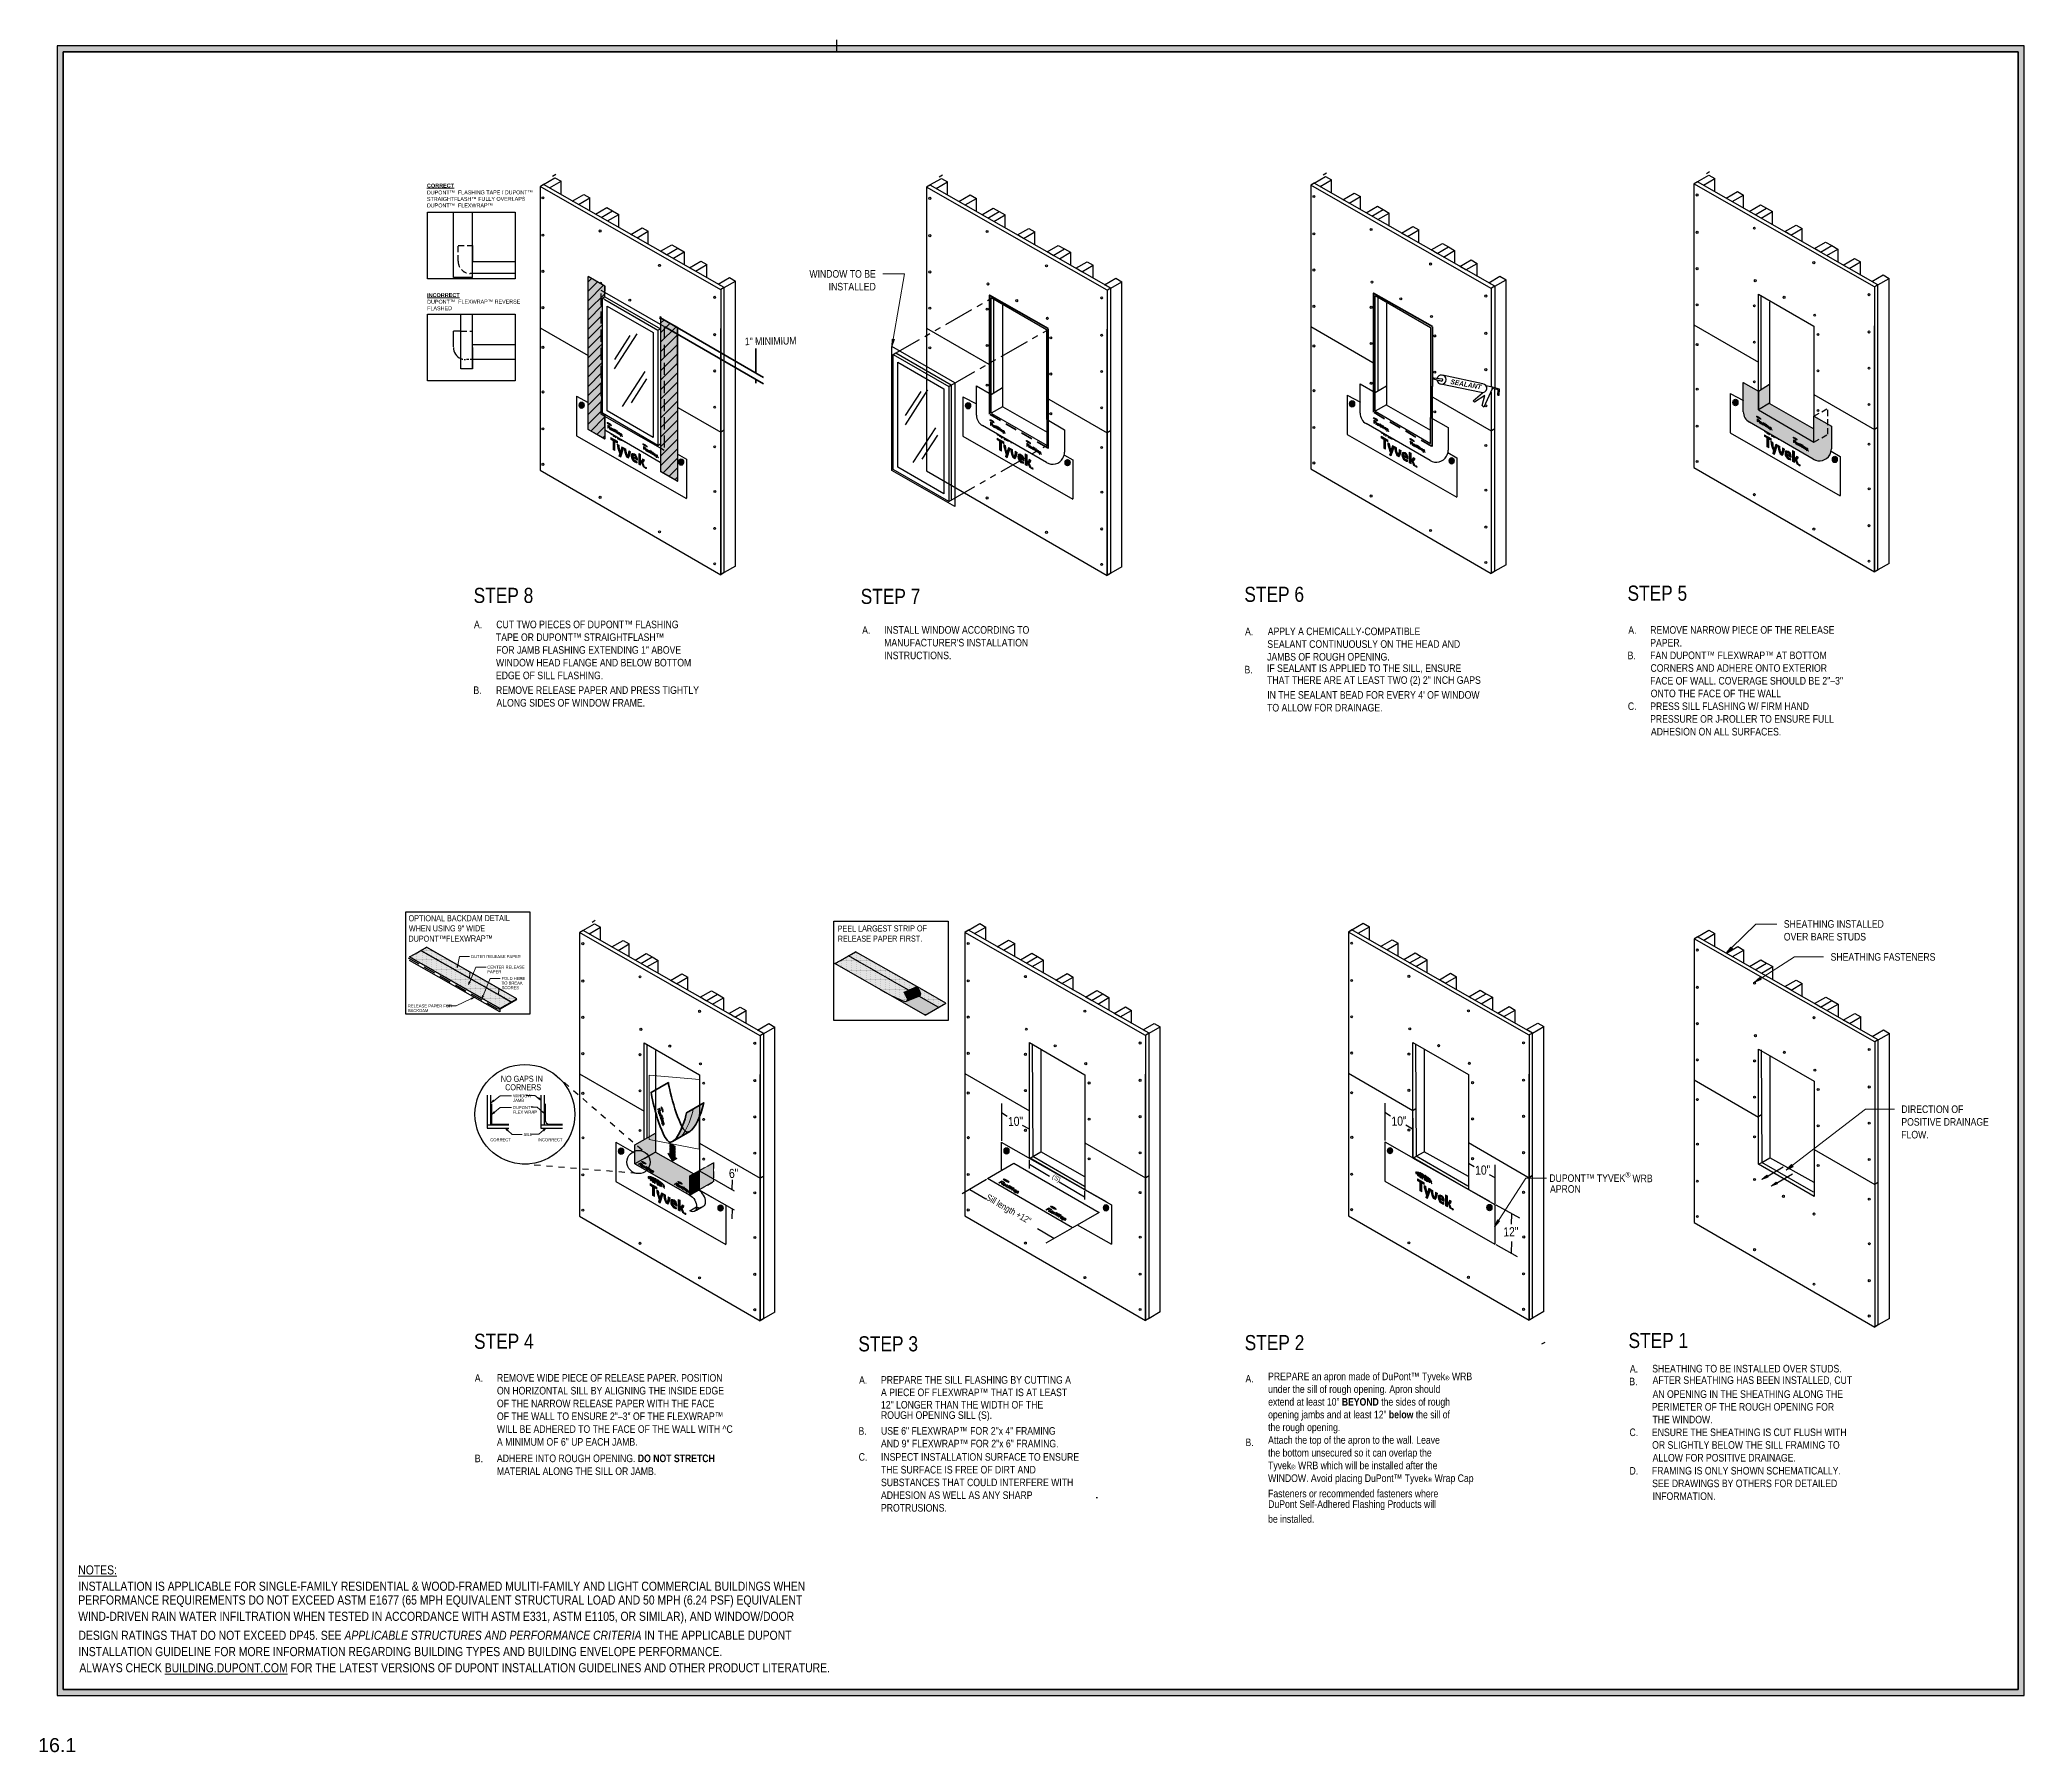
# Model space of a CAD drawing. Extents: x -1140 to 5605, y -816 to 2382.
# Drawn here: x -1140 to 1815, y -816 to 1734 of the extents above; entities that cross this region are included whole.
import ezdxf

# ---------------------------------------------------------------- set-up
doc = ezdxf.new("R2010")
doc.units = 0
doc.header["$MEASUREMENT"] = 0
for name, pattern in [('AI-Linetype-0', [86.381111, 43.190556, -8.638111, 8.638111, -8.638111, 8.638111, -8.638111]), ('AI-Linetype-1', [86.381111, 43.190556, -8.638111, 8.638111, -8.638111, 8.638111, -8.638111]), ('AI-Linetype-10', [86.381111, 43.190556, -8.638111, 8.638111, -8.638111, 8.638111, -8.638111]), ('AI-Linetype-100', [13.504076, 9.002717, -4.501359]), ('AI-Linetype-101', [13.504076, 9.002717, -4.501359]), ('AI-Linetype-11', [86.381111, 43.190556, -8.638111, 8.638111, -8.638111, 8.638111, -8.638111]), ('AI-Linetype-12', [86.381111, 43.190556, -8.638111, 8.638111, -8.638111, 8.638111, -8.638111]), ('AI-Linetype-13', [86.381111, 43.190556, -8.638111, 8.638111, -8.638111, 8.638111, -8.638111]), ('AI-Linetype-14', [86.381111, 43.190556, -8.638111, 8.638111, -8.638111, 8.638111, -8.638111]), ('AI-Linetype-15', [86.381111, 43.190556, -8.638111, 8.638111, -8.638111, 8.638111, -8.638111]), ('AI-Linetype-16', [86.381111, 43.190556, -8.638111, 8.638111, -8.638111, 8.638111, -8.638111]), ('AI-Linetype-17', [86.381111, 43.190556, -8.638111, 8.638111, -8.638111, 8.638111, -8.638111]), ('AI-Linetype-18', [86.381111, 43.190556, -8.638111, 8.638111, -8.638111, 8.638111, -8.638111]), ('AI-Linetype-19', [86.381111, 43.190556, -8.638111, 8.638111, -8.638111, 8.638111, -8.638111]), ('AI-Linetype-2', [86.381111, 43.190556, -8.638111, 8.638111, -8.638111, 8.638111, -8.638111]), ('AI-Linetype-20', [86.381111, 43.190556, -8.638111, 8.638111, -8.638111, 8.638111, -8.638111]), ('AI-Linetype-21', [86.381111, 43.190556, -8.638111, 8.638111, -8.638111, 8.638111, -8.638111]), ('AI-Linetype-22', [86.381111, 43.190556, -8.638111, 8.638111, -8.638111, 8.638111, -8.638111]), ('AI-Linetype-23', [86.381111, 43.190556, -8.638111, 8.638111, -8.638111, 8.638111, -8.638111]), ('AI-Linetype-24', [86.381111, 43.190556, -8.638111, 8.638111, -8.638111, 8.638111, -8.638111]), ('AI-Linetype-25', [86.381111, 43.190556, -8.638111, 8.638111, -8.638111, 8.638111, -8.638111]), ('AI-Linetype-26', [86.381111, 43.190556, -8.638111, 8.638111, -8.638111, 8.638111, -8.638111]), ('AI-Linetype-27', [86.381111, 43.190556, -8.638111, 8.638111, -8.638111, 8.638111, -8.638111]), ('AI-Linetype-3', [86.381111, 43.190556, -8.638111, 8.638111, -8.638111, 8.638111, -8.638111]), ('AI-Linetype-4', [86.381111, 43.190556, -8.638111, 8.638111, -8.638111, 8.638111, -8.638111]), ('AI-Linetype-48', [13.504076, 9.002717, -4.501359]), ('AI-Linetype-49', [13.504076, 9.002717, -4.501359]), ('AI-Linetype-5', [86.381111, 43.190556, -8.638111, 8.638111, -8.638111, 8.638111, -8.638111]), ('AI-Linetype-50', [13.504076, 9.002717, -4.501359]), ('AI-Linetype-51', [18.005434, 9.002717, -9.002717]), ('AI-Linetype-52', [18.005434, 9.002717, -9.002717]), ('AI-Linetype-53', [27.008151, 18.005434, -9.002717]), ('AI-Linetype-54', [27.008151, 18.005434, -9.002717]), ('AI-Linetype-55', [86.381111, 43.190556, -8.638111, 8.638111, -8.638111, 8.638111, -8.638111]), ('AI-Linetype-56', [86.381111, 43.190556, -8.638111, 8.638111, -8.638111, 8.638111, -8.638111]), ('AI-Linetype-57', [86.381111, 43.190556, -8.638111, 8.638111, -8.638111, 8.638111, -8.638111]), ('AI-Linetype-58', [86.381111, 43.190556, -8.638111, 8.638111, -8.638111, 8.638111, -8.638111]), ('AI-Linetype-59', [27, 18, -9]), ('AI-Linetype-6', [86.381111, 43.190556, -8.638111, 8.638111, -8.638111, 8.638111, -8.638111]), ('AI-Linetype-60', [27, 18, -9]), ('AI-Linetype-61', [90.027173, 45.013588, -9.002717, 9.002717, -9.002717, 9.002717, -9.002717]), ('AI-Linetype-62', [90.027173, 45.013588, -9.002717, 9.002717, -9.002717, 9.002717, -9.002717]), ('AI-Linetype-63', [90.027173, 45.013588, -9.002717, 9.002717, -9.002717, 9.002717, -9.002717]), ('AI-Linetype-64', [13.504076, 9.002717, -4.501359]), ('AI-Linetype-65', [13.504076, 9.002717, -4.501359]), ('AI-Linetype-66', [13.504076, 9.002717, -4.501359]), ('AI-Linetype-67', [13.504076, 9.002717, -4.501359]), ('AI-Linetype-68', [5.40163, 3.601087, -1.800543]), ('AI-Linetype-69', [5.40163, 3.601087, -1.800543]), ('AI-Linetype-7', [86.381111, 43.190556, -8.638111, 8.638111, -8.638111, 8.638111, -8.638111]), ('AI-Linetype-70', [27.008151, 18.005434, -9.002717]), ('AI-Linetype-71', [27.008151, 18.005434, -9.002717]), ('AI-Linetype-72', [27.008151, 18.005434, -9.002717]), ('AI-Linetype-73', [27.008151, 18.005434, -9.002717]), ('AI-Linetype-74', [27.008151, 18.005434, -9.002717]), ('AI-Linetype-75', [27.008151, 18.005434, -9.002717]), ('AI-Linetype-76', [27.008151, 18.005434, -9.002717]), ('AI-Linetype-77', [27.008151, 18.005434, -9.002717]), ('AI-Linetype-8', [86.381111, 43.190556, -8.638111, 8.638111, -8.638111, 8.638111, -8.638111]), ('AI-Linetype-9', [86.381111, 43.190556, -8.638111, 8.638111, -8.638111, 8.638111, -8.638111]), ('AI-Linetype-99', [13.504076, 9.002717, -4.501359])]:
    doc.linetypes.add(name, pattern=pattern)
for name, color, linetype, lineweight in [('.ATI-HATCH', 7, 'Continuous', 0), ('.ATI-TEXT', 7, 'Continuous', 0), ('0_0', 7, 'Continuous', 0), ('G-ANNO-TTLB', 7, 'Continuous', 0), ('LOGOS', 7, 'Continuous', 0), ('TYVEK', 7, 'Continuous', 0), ('wall scratch', 7, 'Continuous', 0), ('X-REF - TRACED', 7, 'Continuous', 0)]:
    doc.layers.add(name, color=color, linetype=linetype, lineweight=lineweight)
pattern_1 = [(45, (0, 0), (-7.07107, 7.07107), [])]

# ---------------------------------------------------------------- blocks, each defined once
blk = doc.blocks.new('Block_21')
at = {"layer": '.ATI-HATCH', "color": 250, "lineweight": 25, "true_color": 0x231f20}
for points, knots in [([(-158.5, 20.8), (-158.5, 20.8), (-165, 17.2), (-165, 17.2), (-165, 17.2), (-165, 17.2), (-165, 17.2), (-165, 17.2), (-171.8, 13.4), (-171.8, 13.4), (-166.2, 10.2), (-161.7, 2.4), (-161.7, -4.1), (-161.7, -6.8), (-162.5, -8.8), (-163.8, -10), (-163.8, -10), (-161.9, -8.9), (-161.9, -8.9), (-162, -8.9), (-162, -8.9), (-162, -9), (-162, -9), (-150.9, -2.7), (-150.9, -2.7)], [0, 0, 0, 0, 1, 1, 1, 2, 2, 2, 3, 3, 3, 4, 4, 4, 5, 5, 5, 6, 6, 6, 7, 7, 7, 8, 8, 8, 8]), ([(-150.6, -2.5), (-149.2, -1.3), (-148.4, 0.7), (-148.4, 3.4), (-148.4, 9.8), (-152.9, 17.6), (-158.5, 20.8)], [0, 0, 0, 0, 1, 1, 1, 2, 2, 2, 2]), ([(-171.8, -9.9), (-168.5, -11.7), (-165.7, -11.6), (-163.8, -10), (-163.8, -10), (-155.3, -5.1), (-155.3, -5.1), (-157.1, -6.7), (-158.5, -5.9), (-161.7, -4.1), (-161.7, -4.1), (-171.8, -9.9), (-171.8, -9.9)], [0, 0, 0, 0, 1, 1, 1, 2, 2, 2, 3, 3, 3, 4, 4, 4, 4])]:
    blk.add_open_spline(points, degree=3, knots=knots, dxfattribs=at)
blk = doc.blocks.new('Block_22')
at = {"layer": '.ATI-HATCH'}
for points, knots in [([(-572.6, 377.5), (-572.6, 377.5), (-581, 372.7), (-581, 372.7), (-581, 372.7), (-589.4, 367.8), (-589.4, 367.8), (-589.4, 367.8), (-454.9, 291), (-454.9, 291), (-454.9, 291), (-438.1, 300.7), (-438.1, 300.7), (-438.1, 300.7), (-572.6, 377.5), (-572.6, 377.5)], [0, 0, 0, 0, 1, 1, 1, 2, 2, 2, 3, 3, 3, 4, 4, 4, 5, 5, 5, 5]), ([(-564.2, 382.4), (-564.2, 382.4), (-572.6, 377.5), (-572.6, 377.5), (-572.6, 377.5), (-500.1, 336.1), (-500.1, 336.1), (-500.1, 336.1), (-499.4, 345.4), (-499.4, 345.4), (-499.4, 345.4), (-564.2, 382.4), (-564.2, 382.4)], [0, 0, 0, 0, 1, 1, 1, 2, 2, 2, 3, 3, 3, 4, 4, 4, 4]), ([(-499.4, 345.4), (-499.4, 345.4), (-500.1, 336.1), (-500.1, 336.1), (-500.1, 336.1), (-456.9, 311.5), (-456.9, 311.5), (-456.9, 311.5), (-456.2, 320.7), (-456.2, 320.7), (-456.2, 320.7), (-499.4, 345.4), (-499.4, 345.4)], [0, 0, 0, 0, 1, 1, 1, 2, 2, 2, 3, 3, 3, 4, 4, 4, 4]), ([(-456.2, 320.7), (-456.2, 320.7), (-456.9, 311.5), (-456.9, 311.5), (-456.9, 311.5), (-438.1, 300.7), (-438.1, 300.7), (-438.1, 300.7), (-429.7, 305.6), (-429.7, 305.6), (-429.7, 305.6), (-456.2, 320.7), (-456.2, 320.7)], [0, 0, 0, 0, 1, 1, 1, 2, 2, 2, 3, 3, 3, 4, 4, 4, 4])]:
    blk.add_open_spline(points, degree=3, knots=knots, dxfattribs=at)
at = {"layer": '.ATI-HATCH', "color": 8, "lineweight": 0, "true_color": 0x808080}
for points in [[(-588.3, 367.7), (-588.3, 367.7), (-588.3, 367.7), (-588.3, 367.7)], [(-586.9, 367.7), (-586.9, 367.7), (-586.9, 367.7), (-586.9, 367.7)], [(-586.3, 369.1), (-586.3, 369.1), (-586.3, 369.1), (-586.3, 369.1)], [(-586.3, 366.4), (-586.3, 366.4), (-586.3, 366.4), (-586.3, 366.4)], [(-585.6, 367.7), (-585.6, 367.7), (-585.6, 367.7), (-585.6, 367.7)], [(-584.9, 369.1), (-584.9, 369.1), (-584.9, 369.1), (-584.9, 369.1)], [(-584.9, 366.4), (-584.9, 366.4), (-584.9, 366.4), (-584.9, 366.4)], [(-584.2, 370.4), (-584.2, 370.4), (-584.2, 370.4), (-584.2, 370.4)], [(-584.2, 367.7), (-584.2, 367.7), (-584.2, 367.7), (-584.2, 367.7)], [(-584.2, 365), (-584.2, 365), (-584.2, 365), (-584.2, 365)], [(-583.6, 369.1), (-583.6, 369.1), (-583.6, 369.1), (-583.6, 369.1)], [(-583.6, 366.4), (-583.6, 366.4), (-583.6, 366.4), (-583.6, 366.4)], [(-582.9, 370.4), (-582.9, 370.4), (-582.9, 370.4), (-582.9, 370.4)], [(-582.9, 367.7), (-582.9, 367.7), (-582.9, 367.7), (-582.9, 367.7)], [(-582.9, 365), (-582.9, 365), (-582.9, 365), (-582.9, 365)], [(-582.2, 371.8), (-582.2, 371.8), (-582.2, 371.8), (-582.2, 371.8)], [(-582.2, 369.1), (-582.2, 369.1), (-582.2, 369.1), (-582.2, 369.1)], [(-582.2, 366.4), (-582.2, 366.4), (-582.2, 366.4), (-582.2, 366.4)], [(-581.5, 370.4), (-581.5, 370.4), (-581.5, 370.4), (-581.5, 370.4)], [(-581.5, 367.7), (-581.5, 367.7), (-581.5, 367.7), (-581.5, 367.7)], [(-581.5, 365), (-581.5, 365), (-581.5, 365), (-581.5, 365)], [(-580.9, 371.8), (-580.9, 371.8), (-580.9, 371.8), (-580.9, 371.8)], [(-580.9, 369.1), (-580.9, 369.1), (-580.9, 369.1), (-580.9, 369.1)], [(-580.9, 366.4), (-580.9, 366.4), (-580.9, 366.4), (-580.9, 366.4)], [(-580.9, 363.7), (-580.9, 363.7), (-580.9, 363.7), (-580.9, 363.7)], [(-580.2, 370.4), (-580.2, 370.4), (-580.2, 370.4), (-580.2, 370.4)], [(-580.2, 367.7), (-580.2, 367.7), (-580.2, 367.7), (-580.2, 367.7)], [(-580.2, 365), (-580.2, 365), (-580.2, 365), (-580.2, 365)], [(-579.5, 371.8), (-579.5, 371.8), (-579.5, 371.8), (-579.5, 371.8)], [(-579.5, 369.1), (-579.5, 369.1), (-579.5, 369.1), (-579.5, 369.1)], [(-579.5, 366.4), (-579.5, 366.4), (-579.5, 366.4), (-579.5, 366.4)], [(-579.5, 363.7), (-579.5, 363.7), (-579.5, 363.7), (-579.5, 363.7)], [(-578.8, 373.1), (-578.8, 373.1), (-578.8, 373.1), (-578.8, 373.1)], [(-578.8, 370.4), (-578.8, 370.4), (-578.8, 370.4), (-578.8, 370.4)], [(-578.8, 367.7), (-578.8, 367.7), (-578.8, 367.7), (-578.8, 367.7)], [(-578.8, 365), (-578.8, 365), (-578.8, 365), (-578.8, 365)], [(-578.8, 362.3), (-578.8, 362.3), (-578.8, 362.3), (-578.8, 362.3)], [(-578.2, 371.8), (-578.2, 371.8), (-578.2, 371.8), (-578.2, 371.8)], [(-578.2, 369.1), (-578.2, 369.1), (-578.2, 369.1), (-578.2, 369.1)], [(-578.2, 366.4), (-578.2, 366.4), (-578.2, 366.4), (-578.2, 366.4)], [(-578.2, 363.7), (-578.2, 363.7), (-578.2, 363.7), (-578.2, 363.7)], [(-577.5, 373.1), (-577.5, 373.1), (-577.5, 373.1), (-577.5, 373.1)], [(-577.5, 370.4), (-577.5, 370.4), (-577.5, 370.4), (-577.5, 370.4)], [(-577.5, 367.7), (-577.5, 367.7), (-577.5, 367.7), (-577.5, 367.7)], [(-577.5, 365), (-577.5, 365), (-577.5, 365), (-577.5, 365)], [(-577.5, 362.3), (-577.5, 362.3), (-577.5, 362.3), (-577.5, 362.3)], [(-576.8, 374.5), (-576.8, 374.5), (-576.8, 374.5), (-576.8, 374.5)], [(-576.8, 371.8), (-576.8, 371.8), (-576.8, 371.8), (-576.8, 371.8)], [(-576.8, 369.1), (-576.8, 369.1), (-576.8, 369.1), (-576.8, 369.1)], [(-576.8, 366.4), (-576.8, 366.4), (-576.8, 366.4), (-576.8, 366.4)], [(-576.8, 363.7), (-576.8, 363.7), (-576.8, 363.7), (-576.8, 363.7)], [(-576.8, 361), (-576.8, 361), (-576.8, 361), (-576.8, 361)], [(-576.1, 373.1), (-576.1, 373.1), (-576.1, 373.1), (-576.1, 373.1)], [(-576.1, 370.4), (-576.1, 370.4), (-576.1, 370.4), (-576.1, 370.4)], [(-576.1, 367.7), (-576.1, 367.7), (-576.1, 367.7), (-576.1, 367.7)], [(-576.1, 365), (-576.1, 365), (-576.1, 365), (-576.1, 365)], [(-576.1, 362.3), (-576.1, 362.3), (-576.1, 362.3), (-576.1, 362.3)], [(-575.5, 374.5), (-575.5, 374.5), (-575.5, 374.5), (-575.5, 374.5)], [(-575.5, 371.8), (-575.5, 371.8), (-575.5, 371.8), (-575.5, 371.8)], [(-575.5, 369.1), (-575.5, 369.1), (-575.5, 369.1), (-575.5, 369.1)], [(-575.5, 366.4), (-575.5, 366.4), (-575.5, 366.4), (-575.5, 366.4)], [(-575.5, 363.7), (-575.5, 363.7), (-575.5, 363.7), (-575.5, 363.7)], [(-575.5, 361), (-575.5, 361), (-575.5, 361), (-575.5, 361)], [(-574.8, 375.8), (-574.8, 375.8), (-574.8, 375.8), (-574.8, 375.8)], [(-574.8, 373.1), (-574.8, 373.1), (-574.8, 373.1), (-574.8, 373.1)], [(-574.8, 370.4), (-574.8, 370.4), (-574.8, 370.4), (-574.8, 370.4)], [(-574.8, 367.7), (-574.8, 367.7), (-574.8, 367.7), (-574.8, 367.7)], [(-574.8, 365), (-574.8, 365), (-574.8, 365), (-574.8, 365)], [(-574.8, 362.3), (-574.8, 362.3), (-574.8, 362.3), (-574.8, 362.3)], [(-574.8, 359.6), (-574.8, 359.6), (-574.8, 359.6), (-574.8, 359.6)], [(-574.1, 374.5), (-574.1, 374.5), (-574.1, 374.5), (-574.1, 374.5)], [(-574.1, 371.8), (-574.1, 371.8), (-574.1, 371.8), (-574.1, 371.8)], [(-574.1, 369.1), (-574.1, 369.1), (-574.1, 369.1), (-574.1, 369.1)], [(-574.1, 366.4), (-574.1, 366.4), (-574.1, 366.4), (-574.1, 366.4)], [(-574.1, 363.7), (-574.1, 363.7), (-574.1, 363.7), (-574.1, 363.7)], [(-574.1, 361), (-574.1, 361), (-574.1, 361), (-574.1, 361)], [(-573.4, 375.8), (-573.4, 375.8), (-573.4, 375.8), (-573.4, 375.8)], [(-573.4, 373.1), (-573.4, 373.1), (-573.4, 373.1), (-573.4, 373.1)], [(-573.4, 370.4), (-573.4, 370.4), (-573.4, 370.4), (-573.4, 370.4)], [(-573.4, 367.7), (-573.4, 367.7), (-573.4, 367.7), (-573.4, 367.7)], [(-573.4, 365), (-573.4, 365), (-573.4, 365), (-573.4, 365)], [(-573.4, 362.3), (-573.4, 362.3), (-573.4, 362.3), (-573.4, 362.3)], [(-573.4, 359.6), (-573.4, 359.6), (-573.4, 359.6), (-573.4, 359.6)], [(-572.8, 377.2), (-572.8, 377.2), (-572.8, 377.2), (-572.8, 377.2)], [(-572.8, 374.5), (-572.8, 374.5), (-572.8, 374.5), (-572.8, 374.5)], [(-572.8, 371.8), (-572.8, 371.8), (-572.8, 371.8), (-572.8, 371.8)], [(-572.8, 369.1), (-572.8, 369.1), (-572.8, 369.1), (-572.8, 369.1)], [(-572.8, 366.4), (-572.8, 366.4), (-572.8, 366.4), (-572.8, 366.4)], [(-572.8, 363.7), (-572.8, 363.7), (-572.8, 363.7), (-572.8, 363.7)], [(-572.8, 361), (-572.8, 361), (-572.8, 361), (-572.8, 361)], [(-572.1, 375.8), (-572.1, 375.8), (-572.1, 375.8), (-572.1, 375.8)], [(-572.1, 373.1), (-572.1, 373.1), (-572.1, 373.1), (-572.1, 373.1)], [(-572.1, 370.4), (-572.1, 370.4), (-572.1, 370.4), (-572.1, 370.4)], [(-572.1, 367.7), (-572.1, 367.7), (-572.1, 367.7), (-572.1, 367.7)], [(-572.1, 365), (-572.1, 365), (-572.1, 365), (-572.1, 365)], [(-572.1, 362.3), (-572.1, 362.3), (-572.1, 362.3), (-572.1, 362.3)], [(-572.1, 359.6), (-572.1, 359.6), (-572.1, 359.6), (-572.1, 359.6)], [(-571.4, 377.2), (-571.4, 377.2), (-571.4, 377.2), (-571.4, 377.2)], [(-571.4, 374.5), (-571.4, 374.5), (-571.4, 374.5), (-571.4, 374.5)], [(-571.4, 371.8), (-571.4, 371.8), (-571.4, 371.8), (-571.4, 371.8)], [(-571.4, 369.1), (-571.4, 369.1), (-571.4, 369.1), (-571.4, 369.1)], [(-571.4, 366.4), (-571.4, 366.4), (-571.4, 366.4), (-571.4, 366.4)], [(-571.4, 363.7), (-571.4, 363.7), (-571.4, 363.7), (-571.4, 363.7)], [(-571.4, 361), (-571.4, 361), (-571.4, 361), (-571.4, 361)], [(-571.4, 358.3), (-571.4, 358.3), (-571.4, 358.3), (-571.4, 358.3)], [(-570.7, 378.5), (-570.7, 378.5), (-570.7, 378.5), (-570.7, 378.5)], [(-570.7, 375.8), (-570.7, 375.8), (-570.7, 375.8), (-570.7, 375.8)], [(-570.7, 373.1), (-570.7, 373.1), (-570.7, 373.1), (-570.7, 373.1)], [(-570.7, 370.4), (-570.7, 370.4), (-570.7, 370.4), (-570.7, 370.4)], [(-570.7, 367.7), (-570.7, 367.7), (-570.7, 367.7), (-570.7, 367.7)], [(-570.7, 365), (-570.7, 365), (-570.7, 365), (-570.7, 365)], [(-570.7, 362.3), (-570.7, 362.3), (-570.7, 362.3), (-570.7, 362.3)], [(-570.7, 359.6), (-570.7, 359.6), (-570.7, 359.6), (-570.7, 359.6)], [(-570.1, 377.2), (-570.1, 377.2), (-570.1, 377.2), (-570.1, 377.2)], [(-570.1, 374.5), (-570.1, 374.5), (-570.1, 374.5), (-570.1, 374.5)], [(-570.1, 371.8), (-570.1, 371.8), (-570.1, 371.8), (-570.1, 371.8)], [(-570.1, 369.1), (-570.1, 369.1), (-570.1, 369.1), (-570.1, 369.1)], [(-570.1, 366.4), (-570.1, 366.4), (-570.1, 366.4), (-570.1, 366.4)], [(-570.1, 363.7), (-570.1, 363.7), (-570.1, 363.7), (-570.1, 363.7)], [(-570.1, 361), (-570.1, 361), (-570.1, 361), (-570.1, 361)], [(-570.1, 358.3), (-570.1, 358.3), (-570.1, 358.3), (-570.1, 358.3)], [(-569.4, 378.5), (-569.4, 378.5), (-569.4, 378.5), (-569.4, 378.5)], [(-569.4, 375.8), (-569.4, 375.8), (-569.4, 375.8), (-569.4, 375.8)], [(-569.4, 373.1), (-569.4, 373.1), (-569.4, 373.1), (-569.4, 373.1)], [(-569.4, 370.4), (-569.4, 370.4), (-569.4, 370.4), (-569.4, 370.4)], [(-569.4, 367.7), (-569.4, 367.7), (-569.4, 367.7), (-569.4, 367.7)], [(-569.4, 365), (-569.4, 365), (-569.4, 365), (-569.4, 365)], [(-569.4, 362.3), (-569.4, 362.3), (-569.4, 362.3), (-569.4, 362.3)], [(-569.4, 359.6), (-569.4, 359.6), (-569.4, 359.6), (-569.4, 359.6)], [(-569.4, 356.9), (-569.4, 356.9), (-569.4, 356.9), (-569.4, 356.9)], [(-568.7, 377.2), (-568.7, 377.2), (-568.7, 377.2), (-568.7, 377.2)], [(-568.7, 374.5), (-568.7, 374.5), (-568.7, 374.5), (-568.7, 374.5)], [(-568.7, 371.8), (-568.7, 371.8), (-568.7, 371.8), (-568.7, 371.8)], [(-568.7, 369.1), (-568.7, 369.1), (-568.7, 369.1), (-568.7, 369.1)], [(-568.7, 366.4), (-568.7, 366.4), (-568.7, 366.4), (-568.7, 366.4)], [(-568.7, 363.7), (-568.7, 363.7), (-568.7, 363.7), (-568.7, 363.7)], [(-568.7, 361), (-568.7, 361), (-568.7, 361), (-568.7, 361)], [(-568.7, 358.3), (-568.7, 358.3), (-568.7, 358.3), (-568.7, 358.3)], [(-568, 378.5), (-568, 378.5), (-568, 378.5), (-568, 378.5)], [(-568, 375.8), (-568, 375.8), (-568, 375.8), (-568, 375.8)], [(-568, 373.1), (-568, 373.1), (-568, 373.1), (-568, 373.1)], [(-568, 370.4), (-568, 370.4), (-568, 370.4), (-568, 370.4)], [(-568, 367.7), (-568, 367.7), (-568, 367.7), (-568, 367.7)], [(-568, 365), (-568, 365), (-568, 365), (-568, 365)], [(-568, 362.3), (-568, 362.3), (-568, 362.3), (-568, 362.3)], [(-568, 359.6), (-568, 359.6), (-568, 359.6), (-568, 359.6)], [(-568, 356.9), (-568, 356.9), (-568, 356.9), (-568, 356.9)], [(-567.4, 379.9), (-567.4, 379.9), (-567.4, 379.9), (-567.4, 379.9)], [(-567.4, 377.2), (-567.4, 377.2), (-567.4, 377.2), (-567.4, 377.2)], [(-567.4, 374.5), (-567.4, 374.5), (-567.4, 374.5), (-567.4, 374.5)], [(-567.4, 371.8), (-567.4, 371.8), (-567.4, 371.8), (-567.4, 371.8)], [(-567.4, 369.1), (-567.4, 369.1), (-567.4, 369.1), (-567.4, 369.1)], [(-567.4, 366.4), (-567.4, 366.4), (-567.4, 366.4), (-567.4, 366.4)], [(-567.4, 363.7), (-567.4, 363.7), (-567.4, 363.7), (-567.4, 363.7)], [(-567.4, 361), (-567.4, 361), (-567.4, 361), (-567.4, 361)], [(-567.4, 358.3), (-567.4, 358.3), (-567.4, 358.3), (-567.4, 358.3)], [(-567.4, 355.6), (-567.4, 355.6), (-567.4, 355.6), (-567.4, 355.6)], [(-566.7, 378.5), (-566.7, 378.5), (-566.7, 378.5), (-566.7, 378.5)], [(-566.7, 375.8), (-566.7, 375.8), (-566.7, 375.8), (-566.7, 375.8)], [(-566.7, 373.1), (-566.7, 373.1), (-566.7, 373.1), (-566.7, 373.1)], [(-566.7, 370.4), (-566.7, 370.4), (-566.7, 370.4), (-566.7, 370.4)], [(-566.7, 367.7), (-566.7, 367.7), (-566.7, 367.7), (-566.7, 367.7)], [(-566.7, 365), (-566.7, 365), (-566.7, 365), (-566.7, 365)], [(-566.7, 362.3), (-566.7, 362.3), (-566.7, 362.3), (-566.7, 362.3)], [(-566.7, 359.6), (-566.7, 359.6), (-566.7, 359.6), (-566.7, 359.6)], [(-566.7, 356.9), (-566.7, 356.9), (-566.7, 356.9), (-566.7, 356.9)], [(-566, 379.9), (-566, 379.9), (-566, 379.9), (-566, 379.9)], [(-566, 377.2), (-566, 377.2), (-566, 377.2), (-566, 377.2)], [(-566, 374.5), (-566, 374.5), (-566, 374.5), (-566, 374.5)], [(-566, 371.8), (-566, 371.8), (-566, 371.8), (-566, 371.8)], [(-566, 369.1), (-566, 369.1), (-566, 369.1), (-566, 369.1)], [(-566, 366.4), (-566, 366.4), (-566, 366.4), (-566, 366.4)], [(-566, 363.7), (-566, 363.7), (-566, 363.7), (-566, 363.7)], [(-566, 361), (-566, 361), (-566, 361), (-566, 361)], [(-566, 358.3), (-566, 358.3), (-566, 358.3), (-566, 358.3)], [(-566, 355.6), (-566, 355.6), (-566, 355.6), (-566, 355.6)], [(-565.3, 381.2), (-565.3, 381.2), (-565.3, 381.2), (-565.3, 381.2)], [(-565.3, 378.5), (-565.3, 378.5), (-565.3, 378.5), (-565.3, 378.5)], [(-565.3, 375.8), (-565.3, 375.8), (-565.3, 375.8), (-565.3, 375.8)], [(-565.3, 373.1), (-565.3, 373.1), (-565.3, 373.1), (-565.3, 373.1)], [(-565.3, 370.4), (-565.3, 370.4), (-565.3, 370.4), (-565.3, 370.4)], [(-565.3, 367.7), (-565.3, 367.7), (-565.3, 367.7), (-565.3, 367.7)], [(-565.3, 365), (-565.3, 365), (-565.3, 365), (-565.3, 365)], [(-565.3, 362.3), (-565.3, 362.3), (-565.3, 362.3), (-565.3, 362.3)], [(-565.3, 359.6), (-565.3, 359.6), (-565.3, 359.6), (-565.3, 359.6)], [(-565.3, 356.9), (-565.3, 356.9), (-565.3, 356.9), (-565.3, 356.9)], [(-564.7, 379.9), (-564.7, 379.9), (-564.7, 379.9), (-564.7, 379.9)], [(-564.7, 377.2), (-564.7, 377.2), (-564.7, 377.2), (-564.7, 377.2)], [(-564.7, 374.5), (-564.7, 374.5), (-564.7, 374.5), (-564.7, 374.5)], [(-564.7, 371.8), (-564.7, 371.8), (-564.7, 371.8), (-564.7, 371.8)], [(-564.7, 369.1), (-564.7, 369.1), (-564.7, 369.1), (-564.7, 369.1)], [(-564.7, 366.4), (-564.7, 366.4), (-564.7, 366.4), (-564.7, 366.4)], [(-564.7, 363.7), (-564.7, 363.7), (-564.7, 363.7), (-564.7, 363.7)], [(-564.7, 361), (-564.7, 361), (-564.7, 361), (-564.7, 361)], [(-564.7, 358.3), (-564.7, 358.3), (-564.7, 358.3), (-564.7, 358.3)], [(-564.7, 355.6), (-564.7, 355.6), (-564.7, 355.6), (-564.7, 355.6)], [(-564, 381.2), (-564, 381.2), (-564, 381.2), (-564, 381.2)], [(-564, 378.5), (-564, 378.5), (-564, 378.5), (-564, 378.5)], [(-564, 375.8), (-564, 375.8), (-564, 375.8), (-564, 375.8)], [(-564, 373.1), (-564, 373.1), (-564, 373.1), (-564, 373.1)], [(-564, 370.4), (-564, 370.4), (-564, 370.4), (-564, 370.4)], [(-564, 367.7), (-564, 367.7), (-564, 367.7), (-564, 367.7)], [(-564, 365), (-564, 365), (-564, 365), (-564, 365)], [(-564, 362.3), (-564, 362.3), (-564, 362.3), (-564, 362.3)], [(-564, 359.6), (-564, 359.6), (-564, 359.6), (-564, 359.6)], [(-564, 356.9), (-564, 356.9), (-564, 356.9), (-564, 356.9)], [(-563.3, 379.9), (-563.3, 379.9), (-563.3, 379.9), (-563.3, 379.9)], [(-563.3, 377.2), (-563.3, 377.2), (-563.3, 377.2), (-563.3, 377.2)], [(-563.3, 374.5), (-563.3, 374.5), (-563.3, 374.5), (-563.3, 374.5)], [(-563.3, 371.8), (-563.3, 371.8), (-563.3, 371.8), (-563.3, 371.8)], [(-563.3, 369.1), (-563.3, 369.1), (-563.3, 369.1), (-563.3, 369.1)], [(-563.3, 366.4), (-563.3, 366.4), (-563.3, 366.4), (-563.3, 366.4)], [(-563.3, 363.7), (-563.3, 363.7), (-563.3, 363.7), (-563.3, 363.7)], [(-563.3, 361), (-563.3, 361), (-563.3, 361), (-563.3, 361)], [(-563.3, 358.3), (-563.3, 358.3), (-563.3, 358.3), (-563.3, 358.3)], [(-563.3, 355.6), (-563.3, 355.6), (-563.3, 355.6), (-563.3, 355.6)], [(-562.6, 381.2), (-562.6, 381.2), (-562.6, 381.2), (-562.6, 381.2)], [(-562.6, 378.5), (-562.6, 378.5), (-562.6, 378.5), (-562.6, 378.5)], [(-562.6, 375.8), (-562.6, 375.8), (-562.6, 375.8), (-562.6, 375.8)], [(-562.6, 373.1), (-562.6, 373.1), (-562.6, 373.1), (-562.6, 373.1)], [(-562.6, 370.4), (-562.6, 370.4), (-562.6, 370.4), (-562.6, 370.4)], [(-562.6, 367.7), (-562.6, 367.7), (-562.6, 367.7), (-562.6, 367.7)], [(-562.6, 365), (-562.6, 365), (-562.6, 365), (-562.6, 365)], [(-562.6, 362.3), (-562.6, 362.3), (-562.6, 362.3), (-562.6, 362.3)], [(-562.6, 359.6), (-562.6, 359.6), (-562.6, 359.6), (-562.6, 359.6)], [(-562.6, 356.9), (-562.6, 356.9), (-562.6, 356.9), (-562.6, 356.9)], [(-562, 379.9), (-562, 379.9), (-562, 379.9), (-562, 379.9)], [(-562, 377.2), (-562, 377.2), (-562, 377.2), (-562, 377.2)], [(-562, 374.5), (-562, 374.5), (-562, 374.5), (-562, 374.5)], [(-562, 371.8), (-562, 371.8), (-562, 371.8), (-562, 371.8)], [(-562, 369.1), (-562, 369.1), (-562, 369.1), (-562, 369.1)], [(-562, 366.4), (-562, 366.4), (-562, 366.4), (-562, 366.4)], [(-562, 363.7), (-562, 363.7), (-562, 363.7), (-562, 363.7)], [(-562, 361), (-562, 361), (-562, 361), (-562, 361)], [(-562, 358.3), (-562, 358.3), (-562, 358.3), (-562, 358.3)], [(-562, 355.6), (-562, 355.6), (-562, 355.6), (-562, 355.6)], [(-561.3, 378.5), (-561.3, 378.5), (-561.3, 378.5), (-561.3, 378.5)], [(-561.3, 375.8), (-561.3, 375.8), (-561.3, 375.8), (-561.3, 375.8)], [(-561.3, 373.1), (-561.3, 373.1), (-561.3, 373.1), (-561.3, 373.1)], [(-561.3, 370.4), (-561.3, 370.4), (-561.3, 370.4), (-561.3, 370.4)], [(-561.3, 367.7), (-561.3, 367.7), (-561.3, 367.7), (-561.3, 367.7)], [(-561.3, 365), (-561.3, 365), (-561.3, 365), (-561.3, 365)], [(-561.3, 362.3), (-561.3, 362.3), (-561.3, 362.3), (-561.3, 362.3)], [(-561.3, 359.6), (-561.3, 359.6), (-561.3, 359.6), (-561.3, 359.6)], [(-561.3, 356.9), (-561.3, 356.9), (-561.3, 356.9), (-561.3, 356.9)], [(-560.6, 379.9), (-560.6, 379.9), (-560.6, 379.9), (-560.6, 379.9)], [(-560.6, 377.2), (-560.6, 377.2), (-560.6, 377.2), (-560.6, 377.2)], [(-560.6, 374.5), (-560.6, 374.5), (-560.6, 374.5), (-560.6, 374.5)], [(-560.6, 371.8), (-560.6, 371.8), (-560.6, 371.8), (-560.6, 371.8)], [(-560.6, 369.1), (-560.6, 369.1), (-560.6, 369.1), (-560.6, 369.1)], [(-560.6, 366.4), (-560.6, 366.4), (-560.6, 366.4), (-560.6, 366.4)], [(-560.6, 363.7), (-560.6, 363.7), (-560.6, 363.7), (-560.6, 363.7)], [(-560.6, 361), (-560.6, 361), (-560.6, 361), (-560.6, 361)], [(-560.6, 358.3), (-560.6, 358.3), (-560.6, 358.3), (-560.6, 358.3)], [(-560.6, 355.6), (-560.6, 355.6), (-560.6, 355.6), (-560.6, 355.6)], [(-559.9, 378.5), (-559.9, 378.5), (-559.9, 378.5), (-559.9, 378.5)], [(-559.9, 375.8), (-559.9, 375.8), (-559.9, 375.8), (-559.9, 375.8)], [(-559.9, 373.1), (-559.9, 373.1), (-559.9, 373.1), (-559.9, 373.1)], [(-559.9, 370.4), (-559.9, 370.4), (-559.9, 370.4), (-559.9, 370.4)], [(-559.9, 367.7), (-559.9, 367.7), (-559.9, 367.7), (-559.9, 367.7)], [(-559.9, 365), (-559.9, 365), (-559.9, 365), (-559.9, 365)], [(-559.9, 362.3), (-559.9, 362.3), (-559.9, 362.3), (-559.9, 362.3)], [(-559.9, 359.6), (-559.9, 359.6), (-559.9, 359.6), (-559.9, 359.6)], [(-559.9, 356.9), (-559.9, 356.9), (-559.9, 356.9), (-559.9, 356.9)], [(-559.3, 377.2), (-559.3, 377.2), (-559.3, 377.2), (-559.3, 377.2)], [(-559.3, 374.5), (-559.3, 374.5), (-559.3, 374.5), (-559.3, 374.5)], [(-559.3, 371.8), (-559.3, 371.8), (-559.3, 371.8), (-559.3, 371.8)], [(-559.3, 369.1), (-559.3, 369.1), (-559.3, 369.1), (-559.3, 369.1)], [(-559.3, 366.4), (-559.3, 366.4), (-559.3, 366.4), (-559.3, 366.4)], [(-559.3, 363.7), (-559.3, 363.7), (-559.3, 363.7), (-559.3, 363.7)], [(-559.3, 361), (-559.3, 361), (-559.3, 361), (-559.3, 361)], [(-559.3, 358.3), (-559.3, 358.3), (-559.3, 358.3), (-559.3, 358.3)], [(-559.3, 355.6), (-559.3, 355.6), (-559.3, 355.6), (-559.3, 355.6)], [(-558.6, 378.5), (-558.6, 378.5), (-558.6, 378.5), (-558.6, 378.5)], [(-558.6, 375.8), (-558.6, 375.8), (-558.6, 375.8), (-558.6, 375.8)], [(-558.6, 373.1), (-558.6, 373.1), (-558.6, 373.1), (-558.6, 373.1)], [(-558.6, 370.4), (-558.6, 370.4), (-558.6, 370.4), (-558.6, 370.4)], [(-558.6, 367.7), (-558.6, 367.7), (-558.6, 367.7), (-558.6, 367.7)], [(-558.6, 365), (-558.6, 365), (-558.6, 365), (-558.6, 365)], [(-558.6, 362.3), (-558.6, 362.3), (-558.6, 362.3), (-558.6, 362.3)], [(-558.6, 359.6), (-558.6, 359.6), (-558.6, 359.6), (-558.6, 359.6)], [(-558.6, 356.9), (-558.6, 356.9), (-558.6, 356.9), (-558.6, 356.9)], [(-557.9, 377.2), (-557.9, 377.2), (-557.9, 377.2), (-557.9, 377.2)], [(-557.9, 374.5), (-557.9, 374.5), (-557.9, 374.5), (-557.9, 374.5)], [(-557.9, 371.8), (-557.9, 371.8), (-557.9, 371.8), (-557.9, 371.8)], [(-557.9, 369.1), (-557.9, 369.1), (-557.9, 369.1), (-557.9, 369.1)], [(-557.9, 366.4), (-557.9, 366.4), (-557.9, 366.4), (-557.9, 366.4)], [(-557.9, 363.7), (-557.9, 363.7), (-557.9, 363.7), (-557.9, 363.7)], [(-557.9, 361), (-557.9, 361), (-557.9, 361), (-557.9, 361)], [(-557.9, 358.3), (-557.9, 358.3), (-557.9, 358.3), (-557.9, 358.3)], [(-557.9, 355.6), (-557.9, 355.6), (-557.9, 355.6), (-557.9, 355.6)], [(-557.2, 375.8), (-557.2, 375.8), (-557.2, 375.8), (-557.2, 375.8)], [(-557.2, 373.1), (-557.2, 373.1), (-557.2, 373.1), (-557.2, 373.1)], [(-557.2, 370.4), (-557.2, 370.4), (-557.2, 370.4), (-557.2, 370.4)], [(-557.2, 367.7), (-557.2, 367.7), (-557.2, 367.7), (-557.2, 367.7)], [(-557.2, 365), (-557.2, 365), (-557.2, 365), (-557.2, 365)], [(-557.2, 362.3), (-557.2, 362.3), (-557.2, 362.3), (-557.2, 362.3)], [(-557.2, 359.6), (-557.2, 359.6), (-557.2, 359.6), (-557.2, 359.6)], [(-557.2, 356.9), (-557.2, 356.9), (-557.2, 356.9), (-557.2, 356.9)], [(-556.5, 377.2), (-556.5, 377.2), (-556.5, 377.2), (-556.5, 377.2)], [(-556.5, 374.5), (-556.5, 374.5), (-556.5, 374.5), (-556.5, 374.5)], [(-556.5, 371.8), (-556.5, 371.8), (-556.5, 371.8), (-556.5, 371.8)], [(-556.5, 369.1), (-556.5, 369.1), (-556.5, 369.1), (-556.5, 369.1)], [(-556.5, 366.4), (-556.5, 366.4), (-556.5, 366.4), (-556.5, 366.4)], [(-556.5, 363.7), (-556.5, 363.7), (-556.5, 363.7), (-556.5, 363.7)], [(-556.5, 361), (-556.5, 361), (-556.5, 361), (-556.5, 361)], [(-556.5, 358.3), (-556.5, 358.3), (-556.5, 358.3), (-556.5, 358.3)], [(-556.5, 355.6), (-556.5, 355.6), (-556.5, 355.6), (-556.5, 355.6)], [(-555.9, 375.8), (-555.9, 375.8), (-555.9, 375.8), (-555.9, 375.8)], [(-555.9, 373.1), (-555.9, 373.1), (-555.9, 373.1), (-555.9, 373.1)], [(-555.9, 370.4), (-555.9, 370.4), (-555.9, 370.4), (-555.9, 370.4)], [(-555.9, 367.7), (-555.9, 367.7), (-555.9, 367.7), (-555.9, 367.7)], [(-555.9, 365), (-555.9, 365), (-555.9, 365), (-555.9, 365)], [(-555.9, 362.3), (-555.9, 362.3), (-555.9, 362.3), (-555.9, 362.3)], [(-555.9, 359.6), (-555.9, 359.6), (-555.9, 359.6), (-555.9, 359.6)], [(-555.9, 356.9), (-555.9, 356.9), (-555.9, 356.9), (-555.9, 356.9)], [(-555.2, 377.2), (-555.2, 377.2), (-555.2, 377.2), (-555.2, 377.2)], [(-555.2, 374.5), (-555.2, 374.5), (-555.2, 374.5), (-555.2, 374.5)], [(-555.2, 371.8), (-555.2, 371.8), (-555.2, 371.8), (-555.2, 371.8)], [(-555.2, 369.1), (-555.2, 369.1), (-555.2, 369.1), (-555.2, 369.1)], [(-555.2, 366.4), (-555.2, 366.4), (-555.2, 366.4), (-555.2, 366.4)], [(-555.2, 363.7), (-555.2, 363.7), (-555.2, 363.7), (-555.2, 363.7)], [(-555.2, 361), (-555.2, 361), (-555.2, 361), (-555.2, 361)], [(-555.2, 358.3), (-555.2, 358.3), (-555.2, 358.3), (-555.2, 358.3)], [(-555.2, 355.6), (-555.2, 355.6), (-555.2, 355.6), (-555.2, 355.6)], [(-554.5, 375.8), (-554.5, 375.8), (-554.5, 375.8), (-554.5, 375.8)], [(-554.5, 373.1), (-554.5, 373.1), (-554.5, 373.1), (-554.5, 373.1)], [(-554.5, 370.4), (-554.5, 370.4), (-554.5, 370.4), (-554.5, 370.4)], [(-554.5, 367.7), (-554.5, 367.7), (-554.5, 367.7), (-554.5, 367.7)], [(-554.5, 365), (-554.5, 365), (-554.5, 365), (-554.5, 365)], [(-554.5, 362.3), (-554.5, 362.3), (-554.5, 362.3), (-554.5, 362.3)], [(-554.5, 359.6), (-554.5, 359.6), (-554.5, 359.6), (-554.5, 359.6)], [(-554.5, 356.9), (-554.5, 356.9), (-554.5, 356.9), (-554.5, 356.9)], [(-553.8, 374.5), (-553.8, 374.5), (-553.8, 374.5), (-553.8, 374.5)], [(-553.8, 371.8), (-553.8, 371.8), (-553.8, 371.8), (-553.8, 371.8)], [(-553.8, 369.1), (-553.8, 369.1), (-553.8, 369.1), (-553.8, 369.1)], [(-553.8, 366.4), (-553.8, 366.4), (-553.8, 366.4), (-553.8, 366.4)], [(-553.8, 363.7), (-553.8, 363.7), (-553.8, 363.7), (-553.8, 363.7)], [(-553.8, 361), (-553.8, 361), (-553.8, 361), (-553.8, 361)], [(-553.8, 358.3), (-553.8, 358.3), (-553.8, 358.3), (-553.8, 358.3)], [(-553.8, 355.6), (-553.8, 355.6), (-553.8, 355.6), (-553.8, 355.6)], [(-553.2, 375.8), (-553.2, 375.8), (-553.2, 375.8), (-553.2, 375.8)], [(-553.2, 373.1), (-553.2, 373.1), (-553.2, 373.1), (-553.2, 373.1)], [(-553.2, 370.4), (-553.2, 370.4), (-553.2, 370.4), (-553.2, 370.4)], [(-553.2, 367.7), (-553.2, 367.7), (-553.2, 367.7), (-553.2, 367.7)], [(-553.2, 365), (-553.2, 365), (-553.2, 365), (-553.2, 365)], [(-553.2, 362.3), (-553.2, 362.3), (-553.2, 362.3), (-553.2, 362.3)], [(-553.2, 359.6), (-553.2, 359.6), (-553.2, 359.6), (-553.2, 359.6)], [(-553.2, 356.9), (-553.2, 356.9), (-553.2, 356.9), (-553.2, 356.9)], [(-552.5, 374.5), (-552.5, 374.5), (-552.5, 374.5), (-552.5, 374.5)], [(-552.5, 371.8), (-552.5, 371.8), (-552.5, 371.8), (-552.5, 371.8)], [(-552.5, 369.1), (-552.5, 369.1), (-552.5, 369.1), (-552.5, 369.1)], [(-552.5, 366.4), (-552.5, 366.4), (-552.5, 366.4), (-552.5, 366.4)], [(-552.5, 363.7), (-552.5, 363.7), (-552.5, 363.7), (-552.5, 363.7)], [(-552.5, 361), (-552.5, 361), (-552.5, 361), (-552.5, 361)], [(-552.5, 358.3), (-552.5, 358.3), (-552.5, 358.3), (-552.5, 358.3)], [(-552.5, 355.6), (-552.5, 355.6), (-552.5, 355.6), (-552.5, 355.6)], [(-551.8, 373.1), (-551.8, 373.1), (-551.8, 373.1), (-551.8, 373.1)], [(-551.8, 370.4), (-551.8, 370.4), (-551.8, 370.4), (-551.8, 370.4)], [(-551.8, 367.7), (-551.8, 367.7), (-551.8, 367.7), (-551.8, 367.7)], [(-551.8, 365), (-551.8, 365), (-551.8, 365), (-551.8, 365)], [(-551.8, 362.3), (-551.8, 362.3), (-551.8, 362.3), (-551.8, 362.3)], [(-551.8, 359.6), (-551.8, 359.6), (-551.8, 359.6), (-551.8, 359.6)], [(-551.8, 356.9), (-551.8, 356.9), (-551.8, 356.9), (-551.8, 356.9)], [(-551.1, 374.5), (-551.1, 374.5), (-551.1, 374.5), (-551.1, 374.5)], [(-551.1, 371.8), (-551.1, 371.8), (-551.1, 371.8), (-551.1, 371.8)], [(-551.1, 369.1), (-551.1, 369.1), (-551.1, 369.1), (-551.1, 369.1)], [(-551.1, 366.4), (-551.1, 366.4), (-551.1, 366.4), (-551.1, 366.4)], [(-551.1, 363.7), (-551.1, 363.7), (-551.1, 363.7), (-551.1, 363.7)], [(-551.1, 361), (-551.1, 361), (-551.1, 361), (-551.1, 361)], [(-551.1, 358.3), (-551.1, 358.3), (-551.1, 358.3), (-551.1, 358.3)], [(-551.1, 355.6), (-551.1, 355.6), (-551.1, 355.6), (-551.1, 355.6)], [(-550.5, 373.1), (-550.5, 373.1), (-550.5, 373.1), (-550.5, 373.1)], [(-550.5, 370.4), (-550.5, 370.4), (-550.5, 370.4), (-550.5, 370.4)], [(-550.5, 367.7), (-550.5, 367.7), (-550.5, 367.7), (-550.5, 367.7)], [(-550.5, 365), (-550.5, 365), (-550.5, 365), (-550.5, 365)], [(-550.5, 362.3), (-550.5, 362.3), (-550.5, 362.3), (-550.5, 362.3)], [(-550.5, 359.6), (-550.5, 359.6), (-550.5, 359.6), (-550.5, 359.6)], [(-550.5, 356.9), (-550.5, 356.9), (-550.5, 356.9), (-550.5, 356.9)], [(-549.8, 371.8), (-549.8, 371.8), (-549.8, 371.8), (-549.8, 371.8)], [(-549.8, 369.1), (-549.8, 369.1), (-549.8, 369.1), (-549.8, 369.1)], [(-549.8, 366.4), (-549.8, 366.4), (-549.8, 366.4), (-549.8, 366.4)], [(-549.8, 363.7), (-549.8, 363.7), (-549.8, 363.7), (-549.8, 363.7)], [(-549.8, 361), (-549.8, 361), (-549.8, 361), (-549.8, 361)], [(-549.8, 358.3), (-549.8, 358.3), (-549.8, 358.3), (-549.8, 358.3)], [(-549.8, 355.6), (-549.8, 355.6), (-549.8, 355.6), (-549.8, 355.6)], [(-549.1, 373.1), (-549.1, 373.1), (-549.1, 373.1), (-549.1, 373.1)], [(-549.1, 370.4), (-549.1, 370.4), (-549.1, 370.4), (-549.1, 370.4)], [(-549.1, 367.7), (-549.1, 367.7), (-549.1, 367.7), (-549.1, 367.7)], [(-549.1, 365), (-549.1, 365), (-549.1, 365), (-549.1, 365)], [(-549.1, 362.3), (-549.1, 362.3), (-549.1, 362.3), (-549.1, 362.3)], [(-549.1, 359.6), (-549.1, 359.6), (-549.1, 359.6), (-549.1, 359.6)], [(-549.1, 356.9), (-549.1, 356.9), (-549.1, 356.9), (-549.1, 356.9)], [(-548.4, 371.8), (-548.4, 371.8), (-548.4, 371.8), (-548.4, 371.8)], [(-548.4, 369.1), (-548.4, 369.1), (-548.4, 369.1), (-548.4, 369.1)], [(-548.4, 366.4), (-548.4, 366.4), (-548.4, 366.4), (-548.4, 366.4)], [(-548.4, 363.7), (-548.4, 363.7), (-548.4, 363.7), (-548.4, 363.7)], [(-548.4, 361), (-548.4, 361), (-548.4, 361), (-548.4, 361)], [(-548.4, 358.3), (-548.4, 358.3), (-548.4, 358.3), (-548.4, 358.3)], [(-548.4, 355.6), (-548.4, 355.6), (-548.4, 355.6), (-548.4, 355.6)], [(-547.8, 370.4), (-547.8, 370.4), (-547.8, 370.4), (-547.8, 370.4)], [(-547.8, 367.7), (-547.8, 367.7), (-547.8, 367.7), (-547.8, 367.7)], [(-547.8, 365), (-547.8, 365), (-547.8, 365), (-547.8, 365)], [(-547.8, 362.3), (-547.8, 362.3), (-547.8, 362.3), (-547.8, 362.3)], [(-547.8, 359.6), (-547.8, 359.6), (-547.8, 359.6), (-547.8, 359.6)], [(-547.8, 356.9), (-547.8, 356.9), (-547.8, 356.9), (-547.8, 356.9)], [(-547.1, 371.8), (-547.1, 371.8), (-547.1, 371.8), (-547.1, 371.8)], [(-547.1, 369.1), (-547.1, 369.1), (-547.1, 369.1), (-547.1, 369.1)], [(-547.1, 366.4), (-547.1, 366.4), (-547.1, 366.4), (-547.1, 366.4)], [(-547.1, 363.7), (-547.1, 363.7), (-547.1, 363.7), (-547.1, 363.7)], [(-547.1, 361), (-547.1, 361), (-547.1, 361), (-547.1, 361)], [(-547.1, 358.3), (-547.1, 358.3), (-547.1, 358.3), (-547.1, 358.3)], [(-547.1, 355.6), (-547.1, 355.6), (-547.1, 355.6), (-547.1, 355.6)], [(-546.4, 370.4), (-546.4, 370.4), (-546.4, 370.4), (-546.4, 370.4)], [(-546.4, 367.7), (-546.4, 367.7), (-546.4, 367.7), (-546.4, 367.7)], [(-546.4, 365), (-546.4, 365), (-546.4, 365), (-546.4, 365)], [(-546.4, 362.3), (-546.4, 362.3), (-546.4, 362.3), (-546.4, 362.3)], [(-546.4, 359.6), (-546.4, 359.6), (-546.4, 359.6), (-546.4, 359.6)], [(-546.4, 356.9), (-546.4, 356.9), (-546.4, 356.9), (-546.4, 356.9)], [(-545.7, 371.8), (-545.7, 371.8), (-545.7, 371.8), (-545.7, 371.8)], [(-545.7, 369.1), (-545.7, 369.1), (-545.7, 369.1), (-545.7, 369.1)], [(-545.7, 366.4), (-545.7, 366.4), (-545.7, 366.4), (-545.7, 366.4)], [(-545.7, 363.7), (-545.7, 363.7), (-545.7, 363.7), (-545.7, 363.7)], [(-545.7, 361), (-545.7, 361), (-545.7, 361), (-545.7, 361)], [(-545.7, 358.3), (-545.7, 358.3), (-545.7, 358.3), (-545.7, 358.3)], [(-545.7, 355.6), (-545.7, 355.6), (-545.7, 355.6), (-545.7, 355.6)], [(-545.1, 370.4), (-545.1, 370.4), (-545.1, 370.4), (-545.1, 370.4)], [(-545.1, 367.7), (-545.1, 367.7), (-545.1, 367.7), (-545.1, 367.7)], [(-545.1, 365), (-545.1, 365), (-545.1, 365), (-545.1, 365)], [(-545.1, 362.3), (-545.1, 362.3), (-545.1, 362.3), (-545.1, 362.3)], [(-545.1, 359.6), (-545.1, 359.6), (-545.1, 359.6), (-545.1, 359.6)], [(-545.1, 356.9), (-545.1, 356.9), (-545.1, 356.9), (-545.1, 356.9)], [(-544.4, 369.1), (-544.4, 369.1), (-544.4, 369.1), (-544.4, 369.1)], [(-544.4, 366.4), (-544.4, 366.4), (-544.4, 366.4), (-544.4, 366.4)], [(-544.4, 363.7), (-544.4, 363.7), (-544.4, 363.7), (-544.4, 363.7)], [(-544.4, 361), (-544.4, 361), (-544.4, 361), (-544.4, 361)], [(-544.4, 358.3), (-544.4, 358.3), (-544.4, 358.3), (-544.4, 358.3)], [(-544.4, 355.6), (-544.4, 355.6), (-544.4, 355.6), (-544.4, 355.6)], [(-543.7, 370.4), (-543.7, 370.4), (-543.7, 370.4), (-543.7, 370.4)], [(-543.7, 367.7), (-543.7, 367.7), (-543.7, 367.7), (-543.7, 367.7)], [(-543.7, 365), (-543.7, 365), (-543.7, 365), (-543.7, 365)], [(-543.7, 362.3), (-543.7, 362.3), (-543.7, 362.3), (-543.7, 362.3)], [(-543.7, 359.6), (-543.7, 359.6), (-543.7, 359.6), (-543.7, 359.6)], [(-543.7, 356.9), (-543.7, 356.9), (-543.7, 356.9), (-543.7, 356.9)], [(-543, 369.1), (-543, 369.1), (-543, 369.1), (-543, 369.1)], [(-543, 366.4), (-543, 366.4), (-543, 366.4), (-543, 366.4)], [(-543, 363.7), (-543, 363.7), (-543, 363.7), (-543, 363.7)], [(-543, 361), (-543, 361), (-543, 361), (-543, 361)], [(-543, 358.3), (-543, 358.3), (-543, 358.3), (-543, 358.3)], [(-543, 355.6), (-543, 355.6), (-543, 355.6), (-543, 355.6)], [(-542.4, 367.7), (-542.4, 367.7), (-542.4, 367.7), (-542.4, 367.7)], [(-542.4, 365), (-542.4, 365), (-542.4, 365), (-542.4, 365)], [(-542.4, 362.3), (-542.4, 362.3), (-542.4, 362.3), (-542.4, 362.3)], [(-542.4, 359.6), (-542.4, 359.6), (-542.4, 359.6), (-542.4, 359.6)], [(-542.4, 356.9), (-542.4, 356.9), (-542.4, 356.9), (-542.4, 356.9)], [(-541.7, 369.1), (-541.7, 369.1), (-541.7, 369.1), (-541.7, 369.1)], [(-541.7, 366.4), (-541.7, 366.4), (-541.7, 366.4), (-541.7, 366.4)], [(-541.7, 363.7), (-541.7, 363.7), (-541.7, 363.7), (-541.7, 363.7)], [(-541.7, 361), (-541.7, 361), (-541.7, 361), (-541.7, 361)], [(-541.7, 358.3), (-541.7, 358.3), (-541.7, 358.3), (-541.7, 358.3)], [(-541.7, 355.6), (-541.7, 355.6), (-541.7, 355.6), (-541.7, 355.6)], [(-541, 367.7), (-541, 367.7), (-541, 367.7), (-541, 367.7)], [(-541, 365), (-541, 365), (-541, 365), (-541, 365)], [(-541, 362.3), (-541, 362.3), (-541, 362.3), (-541, 362.3)], [(-541, 359.6), (-541, 359.6), (-541, 359.6), (-541, 359.6)], [(-541, 356.9), (-541, 356.9), (-541, 356.9), (-541, 356.9)], [(-540.3, 366.4), (-540.3, 366.4), (-540.3, 366.4), (-540.3, 366.4)], [(-540.3, 363.7), (-540.3, 363.7), (-540.3, 363.7), (-540.3, 363.7)], [(-540.3, 361), (-540.3, 361), (-540.3, 361), (-540.3, 361)], [(-540.3, 358.3), (-540.3, 358.3), (-540.3, 358.3), (-540.3, 358.3)], [(-540.3, 355.6), (-540.3, 355.6), (-540.3, 355.6), (-540.3, 355.6)], [(-539.7, 367.7), (-539.7, 367.7), (-539.7, 367.7), (-539.7, 367.7)], [(-539.7, 365), (-539.7, 365), (-539.7, 365), (-539.7, 365)], [(-539.7, 362.3), (-539.7, 362.3), (-539.7, 362.3), (-539.7, 362.3)], [(-539.7, 359.6), (-539.7, 359.6), (-539.7, 359.6), (-539.7, 359.6)], [(-539.7, 356.9), (-539.7, 356.9), (-539.7, 356.9), (-539.7, 356.9)], [(-539, 366.4), (-539, 366.4), (-539, 366.4), (-539, 366.4)], [(-539, 363.7), (-539, 363.7), (-539, 363.7), (-539, 363.7)], [(-539, 361), (-539, 361), (-539, 361), (-539, 361)], [(-539, 358.3), (-539, 358.3), (-539, 358.3), (-539, 358.3)], [(-539, 355.6), (-539, 355.6), (-539, 355.6), (-539, 355.6)], [(-538.3, 365), (-538.3, 365), (-538.3, 365), (-538.3, 365)], [(-538.3, 362.3), (-538.3, 362.3), (-538.3, 362.3), (-538.3, 362.3)], [(-538.3, 359.6), (-538.3, 359.6), (-538.3, 359.6), (-538.3, 359.6)], [(-538.3, 356.9), (-538.3, 356.9), (-538.3, 356.9), (-538.3, 356.9)], [(-537.6, 366.4), (-537.6, 366.4), (-537.6, 366.4), (-537.6, 366.4)], [(-537.6, 363.7), (-537.6, 363.7), (-537.6, 363.7), (-537.6, 363.7)], [(-537.6, 361), (-537.6, 361), (-537.6, 361), (-537.6, 361)], [(-537.6, 358.3), (-537.6, 358.3), (-537.6, 358.3), (-537.6, 358.3)], [(-537.6, 355.6), (-537.6, 355.6), (-537.6, 355.6), (-537.6, 355.6)], [(-537, 365), (-537, 365), (-537, 365), (-537, 365)], [(-537, 362.3), (-537, 362.3), (-537, 362.3), (-537, 362.3)], [(-537, 359.6), (-537, 359.6), (-537, 359.6), (-537, 359.6)], [(-537, 356.9), (-537, 356.9), (-537, 356.9), (-537, 356.9)], [(-536.3, 366.4), (-536.3, 366.4), (-536.3, 366.4), (-536.3, 366.4)], [(-536.3, 363.7), (-536.3, 363.7), (-536.3, 363.7), (-536.3, 363.7)], [(-536.3, 361), (-536.3, 361), (-536.3, 361), (-536.3, 361)], [(-536.3, 358.3), (-536.3, 358.3), (-536.3, 358.3), (-536.3, 358.3)], [(-536.3, 355.6), (-536.3, 355.6), (-536.3, 355.6), (-536.3, 355.6)], [(-535.6, 365), (-535.6, 365), (-535.6, 365), (-535.6, 365)], [(-535.6, 362.3), (-535.6, 362.3), (-535.6, 362.3), (-535.6, 362.3)], [(-535.6, 359.6), (-535.6, 359.6), (-535.6, 359.6), (-535.6, 359.6)], [(-535.6, 356.9), (-535.6, 356.9), (-535.6, 356.9), (-535.6, 356.9)], [(-534.9, 363.7), (-534.9, 363.7), (-534.9, 363.7), (-534.9, 363.7)], [(-534.9, 361), (-534.9, 361), (-534.9, 361), (-534.9, 361)], [(-534.9, 358.3), (-534.9, 358.3), (-534.9, 358.3), (-534.9, 358.3)], [(-534.9, 355.6), (-534.9, 355.6), (-534.9, 355.6), (-534.9, 355.6)], [(-534.3, 365), (-534.3, 365), (-534.3, 365), (-534.3, 365)], [(-534.3, 362.3), (-534.3, 362.3), (-534.3, 362.3), (-534.3, 362.3)], [(-534.3, 359.6), (-534.3, 359.6), (-534.3, 359.6), (-534.3, 359.6)], [(-534.3, 356.9), (-534.3, 356.9), (-534.3, 356.9), (-534.3, 356.9)], [(-533.6, 363.7), (-533.6, 363.7), (-533.6, 363.7), (-533.6, 363.7)], [(-533.6, 361), (-533.6, 361), (-533.6, 361), (-533.6, 361)], [(-533.6, 358.3), (-533.6, 358.3), (-533.6, 358.3), (-533.6, 358.3)], [(-533.6, 355.6), (-533.6, 355.6), (-533.6, 355.6), (-533.6, 355.6)], [(-532.9, 362.3), (-532.9, 362.3), (-532.9, 362.3), (-532.9, 362.3)], [(-532.9, 359.6), (-532.9, 359.6), (-532.9, 359.6), (-532.9, 359.6)], [(-532.9, 356.9), (-532.9, 356.9), (-532.9, 356.9), (-532.9, 356.9)], [(-532.2, 363.7), (-532.2, 363.7), (-532.2, 363.7), (-532.2, 363.7)], [(-532.2, 361), (-532.2, 361), (-532.2, 361), (-532.2, 361)], [(-532.2, 358.3), (-532.2, 358.3), (-532.2, 358.3), (-532.2, 358.3)], [(-532.2, 355.6), (-532.2, 355.6), (-532.2, 355.6), (-532.2, 355.6)], [(-531.6, 362.3), (-531.6, 362.3), (-531.6, 362.3), (-531.6, 362.3)], [(-531.6, 359.6), (-531.6, 359.6), (-531.6, 359.6), (-531.6, 359.6)], [(-531.6, 356.9), (-531.6, 356.9), (-531.6, 356.9), (-531.6, 356.9)], [(-530.9, 361), (-530.9, 361), (-530.9, 361), (-530.9, 361)], [(-530.9, 358.3), (-530.9, 358.3), (-530.9, 358.3), (-530.9, 358.3)], [(-530.9, 355.6), (-530.9, 355.6), (-530.9, 355.6), (-530.9, 355.6)], [(-530.2, 362.3), (-530.2, 362.3), (-530.2, 362.3), (-530.2, 362.3)], [(-530.2, 359.6), (-530.2, 359.6), (-530.2, 359.6), (-530.2, 359.6)], [(-530.2, 356.9), (-530.2, 356.9), (-530.2, 356.9), (-530.2, 356.9)], [(-529.5, 361), (-529.5, 361), (-529.5, 361), (-529.5, 361)], [(-529.5, 358.3), (-529.5, 358.3), (-529.5, 358.3), (-529.5, 358.3)], [(-529.5, 355.6), (-529.5, 355.6), (-529.5, 355.6), (-529.5, 355.6)], [(-528.9, 359.6), (-528.9, 359.6), (-528.9, 359.6), (-528.9, 359.6)], [(-528.9, 356.9), (-528.9, 356.9), (-528.9, 356.9), (-528.9, 356.9)], [(-528.2, 361), (-528.2, 361), (-528.2, 361), (-528.2, 361)], [(-528.2, 358.3), (-528.2, 358.3), (-528.2, 358.3), (-528.2, 358.3)], [(-528.2, 355.6), (-528.2, 355.6), (-528.2, 355.6), (-528.2, 355.6)], [(-527.5, 359.6), (-527.5, 359.6), (-527.5, 359.6), (-527.5, 359.6)], [(-527.5, 356.9), (-527.5, 356.9), (-527.5, 356.9), (-527.5, 356.9)], [(-526.8, 361), (-526.8, 361), (-526.8, 361), (-526.8, 361)], [(-526.8, 358.3), (-526.8, 358.3), (-526.8, 358.3), (-526.8, 358.3)], [(-526.8, 355.6), (-526.8, 355.6), (-526.8, 355.6), (-526.8, 355.6)], [(-526.2, 359.6), (-526.2, 359.6), (-526.2, 359.6), (-526.2, 359.6)], [(-526.2, 356.9), (-526.2, 356.9), (-526.2, 356.9), (-526.2, 356.9)], [(-525.5, 358.3), (-525.5, 358.3), (-525.5, 358.3), (-525.5, 358.3)], [(-525.5, 355.6), (-525.5, 355.6), (-525.5, 355.6), (-525.5, 355.6)], [(-524.8, 359.6), (-524.8, 359.6), (-524.8, 359.6), (-524.8, 359.6)], [(-524.8, 356.9), (-524.8, 356.9), (-524.8, 356.9), (-524.8, 356.9)], [(-524.1, 358.3), (-524.1, 358.3), (-524.1, 358.3), (-524.1, 358.3)], [(-524.1, 355.6), (-524.1, 355.6), (-524.1, 355.6), (-524.1, 355.6)], [(-523.5, 356.9), (-523.5, 356.9), (-523.5, 356.9), (-523.5, 356.9)], [(-522.8, 358.3), (-522.8, 358.3), (-522.8, 358.3), (-522.8, 358.3)], [(-522.8, 355.6), (-522.8, 355.6), (-522.8, 355.6), (-522.8, 355.6)], [(-522.1, 356.9), (-522.1, 356.9), (-522.1, 356.9), (-522.1, 356.9)], [(-521.4, 355.6), (-521.4, 355.6), (-521.4, 355.6), (-521.4, 355.6)], [(-520.8, 356.9), (-520.8, 356.9), (-520.8, 356.9), (-520.8, 356.9)], [(-520.1, 355.6), (-520.1, 355.6), (-520.1, 355.6), (-520.1, 355.6)], [(-518.7, 355.6), (-518.7, 355.6), (-518.7, 355.6), (-518.7, 355.6)], [(-517.4, 355.6), (-517.4, 355.6), (-517.4, 355.6), (-517.4, 355.6)], [(-565.3, 354.2), (-565.3, 354.2), (-565.3, 354.2), (-565.3, 354.2)], [(-564, 354.2), (-564, 354.2), (-564, 354.2), (-564, 354.2)], [(-562.6, 354.2), (-562.6, 354.2), (-562.6, 354.2), (-562.6, 354.2)], [(-562, 352.9), (-562, 352.9), (-562, 352.9), (-562, 352.9)], [(-561.3, 354.2), (-561.3, 354.2), (-561.3, 354.2), (-561.3, 354.2)], [(-560.6, 352.9), (-560.6, 352.9), (-560.6, 352.9), (-560.6, 352.9)], [(-559.9, 354.2), (-559.9, 354.2), (-559.9, 354.2), (-559.9, 354.2)], [(-559.9, 351.5), (-559.9, 351.5), (-559.9, 351.5), (-559.9, 351.5)], [(-559.3, 352.9), (-559.3, 352.9), (-559.3, 352.9), (-559.3, 352.9)], [(-558.6, 354.2), (-558.6, 354.2), (-558.6, 354.2), (-558.6, 354.2)], [(-558.6, 351.5), (-558.6, 351.5), (-558.6, 351.5), (-558.6, 351.5)], [(-557.9, 352.9), (-557.9, 352.9), (-557.9, 352.9), (-557.9, 352.9)], [(-557.9, 350.2), (-557.9, 350.2), (-557.9, 350.2), (-557.9, 350.2)], [(-557.2, 354.2), (-557.2, 354.2), (-557.2, 354.2), (-557.2, 354.2)], [(-557.2, 351.5), (-557.2, 351.5), (-557.2, 351.5), (-557.2, 351.5)], [(-556.5, 352.9), (-556.5, 352.9), (-556.5, 352.9), (-556.5, 352.9)], [(-556.5, 350.2), (-556.5, 350.2), (-556.5, 350.2), (-556.5, 350.2)], [(-555.9, 354.2), (-555.9, 354.2), (-555.9, 354.2), (-555.9, 354.2)], [(-555.9, 351.5), (-555.9, 351.5), (-555.9, 351.5), (-555.9, 351.5)], [(-555.9, 348.8), (-555.9, 348.8), (-555.9, 348.8), (-555.9, 348.8)], [(-555.2, 352.9), (-555.2, 352.9), (-555.2, 352.9), (-555.2, 352.9)], [(-555.2, 350.2), (-555.2, 350.2), (-555.2, 350.2), (-555.2, 350.2)], [(-554.5, 354.2), (-554.5, 354.2), (-554.5, 354.2), (-554.5, 354.2)], [(-554.5, 351.5), (-554.5, 351.5), (-554.5, 351.5), (-554.5, 351.5)], [(-554.5, 348.8), (-554.5, 348.8), (-554.5, 348.8), (-554.5, 348.8)], [(-553.8, 352.9), (-553.8, 352.9), (-553.8, 352.9), (-553.8, 352.9)], [(-553.8, 350.2), (-553.8, 350.2), (-553.8, 350.2), (-553.8, 350.2)], [(-553.2, 354.2), (-553.2, 354.2), (-553.2, 354.2), (-553.2, 354.2)], [(-553.2, 351.5), (-553.2, 351.5), (-553.2, 351.5), (-553.2, 351.5)], [(-553.2, 348.8), (-553.2, 348.8), (-553.2, 348.8), (-553.2, 348.8)], [(-552.5, 352.9), (-552.5, 352.9), (-552.5, 352.9), (-552.5, 352.9)], [(-552.5, 350.2), (-552.5, 350.2), (-552.5, 350.2), (-552.5, 350.2)], [(-552.5, 347.5), (-552.5, 347.5), (-552.5, 347.5), (-552.5, 347.5)], [(-551.8, 354.2), (-551.8, 354.2), (-551.8, 354.2), (-551.8, 354.2)], [(-551.8, 351.5), (-551.8, 351.5), (-551.8, 351.5), (-551.8, 351.5)], [(-551.8, 348.8), (-551.8, 348.8), (-551.8, 348.8), (-551.8, 348.8)], [(-551.1, 352.9), (-551.1, 352.9), (-551.1, 352.9), (-551.1, 352.9)], [(-551.1, 350.2), (-551.1, 350.2), (-551.1, 350.2), (-551.1, 350.2)], [(-551.1, 347.5), (-551.1, 347.5), (-551.1, 347.5), (-551.1, 347.5)], [(-550.5, 354.2), (-550.5, 354.2), (-550.5, 354.2), (-550.5, 354.2)], [(-550.5, 351.5), (-550.5, 351.5), (-550.5, 351.5), (-550.5, 351.5)], [(-550.5, 348.8), (-550.5, 348.8), (-550.5, 348.8), (-550.5, 348.8)], [(-550.5, 346.1), (-550.5, 346.1), (-550.5, 346.1), (-550.5, 346.1)], [(-549.8, 352.9), (-549.8, 352.9), (-549.8, 352.9), (-549.8, 352.9)], [(-549.8, 350.2), (-549.8, 350.2), (-549.8, 350.2), (-549.8, 350.2)], [(-549.8, 347.5), (-549.8, 347.5), (-549.8, 347.5), (-549.8, 347.5)], [(-549.1, 354.2), (-549.1, 354.2), (-549.1, 354.2), (-549.1, 354.2)], [(-549.1, 351.5), (-549.1, 351.5), (-549.1, 351.5), (-549.1, 351.5)], [(-549.1, 348.8), (-549.1, 348.8), (-549.1, 348.8), (-549.1, 348.8)], [(-549.1, 346.1), (-549.1, 346.1), (-549.1, 346.1), (-549.1, 346.1)], [(-548.4, 352.9), (-548.4, 352.9), (-548.4, 352.9), (-548.4, 352.9)], [(-548.4, 350.2), (-548.4, 350.2), (-548.4, 350.2), (-548.4, 350.2)], [(-548.4, 347.5), (-548.4, 347.5), (-548.4, 347.5), (-548.4, 347.5)], [(-548.4, 344.8), (-548.4, 344.8), (-548.4, 344.8), (-548.4, 344.8)], [(-547.8, 354.2), (-547.8, 354.2), (-547.8, 354.2), (-547.8, 354.2)], [(-547.8, 351.5), (-547.8, 351.5), (-547.8, 351.5), (-547.8, 351.5)], [(-547.8, 348.8), (-547.8, 348.8), (-547.8, 348.8), (-547.8, 348.8)], [(-547.8, 346.1), (-547.8, 346.1), (-547.8, 346.1), (-547.8, 346.1)], [(-547.1, 352.9), (-547.1, 352.9), (-547.1, 352.9), (-547.1, 352.9)], [(-547.1, 350.2), (-547.1, 350.2), (-547.1, 350.2), (-547.1, 350.2)], [(-547.1, 347.5), (-547.1, 347.5), (-547.1, 347.5), (-547.1, 347.5)], [(-547.1, 344.8), (-547.1, 344.8), (-547.1, 344.8), (-547.1, 344.8)], [(-546.4, 354.2), (-546.4, 354.2), (-546.4, 354.2), (-546.4, 354.2)], [(-546.4, 351.5), (-546.4, 351.5), (-546.4, 351.5), (-546.4, 351.5)], [(-546.4, 348.8), (-546.4, 348.8), (-546.4, 348.8), (-546.4, 348.8)], [(-546.4, 346.1), (-546.4, 346.1), (-546.4, 346.1), (-546.4, 346.1)], [(-546.4, 343.4), (-546.4, 343.4), (-546.4, 343.4), (-546.4, 343.4)], [(-545.7, 352.9), (-545.7, 352.9), (-545.7, 352.9), (-545.7, 352.9)], [(-545.7, 350.2), (-545.7, 350.2), (-545.7, 350.2), (-545.7, 350.2)], [(-545.7, 347.5), (-545.7, 347.5), (-545.7, 347.5), (-545.7, 347.5)], [(-545.7, 344.8), (-545.7, 344.8), (-545.7, 344.8), (-545.7, 344.8)], [(-545.1, 354.2), (-545.1, 354.2), (-545.1, 354.2), (-545.1, 354.2)], [(-545.1, 351.5), (-545.1, 351.5), (-545.1, 351.5), (-545.1, 351.5)], [(-545.1, 348.8), (-545.1, 348.8), (-545.1, 348.8), (-545.1, 348.8)], [(-545.1, 346.1), (-545.1, 346.1), (-545.1, 346.1), (-545.1, 346.1)], [(-545.1, 343.4), (-545.1, 343.4), (-545.1, 343.4), (-545.1, 343.4)], [(-544.4, 352.9), (-544.4, 352.9), (-544.4, 352.9), (-544.4, 352.9)], [(-544.4, 350.2), (-544.4, 350.2), (-544.4, 350.2), (-544.4, 350.2)], [(-544.4, 347.5), (-544.4, 347.5), (-544.4, 347.5), (-544.4, 347.5)], [(-544.4, 344.8), (-544.4, 344.8), (-544.4, 344.8), (-544.4, 344.8)], [(-543.7, 354.2), (-543.7, 354.2), (-543.7, 354.2), (-543.7, 354.2)], [(-543.7, 351.5), (-543.7, 351.5), (-543.7, 351.5), (-543.7, 351.5)], [(-543.7, 348.8), (-543.7, 348.8), (-543.7, 348.8), (-543.7, 348.8)], [(-543.7, 346.1), (-543.7, 346.1), (-543.7, 346.1), (-543.7, 346.1)], [(-543.7, 343.4), (-543.7, 343.4), (-543.7, 343.4), (-543.7, 343.4)], [(-543, 352.9), (-543, 352.9), (-543, 352.9), (-543, 352.9)], [(-543, 350.2), (-543, 350.2), (-543, 350.2), (-543, 350.2)], [(-543, 347.5), (-543, 347.5), (-543, 347.5), (-543, 347.5)], [(-543, 344.8), (-543, 344.8), (-543, 344.8), (-543, 344.8)], [(-543, 342.1), (-543, 342.1), (-543, 342.1), (-543, 342.1)], [(-542.4, 354.2), (-542.4, 354.2), (-542.4, 354.2), (-542.4, 354.2)], [(-542.4, 351.5), (-542.4, 351.5), (-542.4, 351.5), (-542.4, 351.5)], [(-542.4, 348.8), (-542.4, 348.8), (-542.4, 348.8), (-542.4, 348.8)], [(-542.4, 346.1), (-542.4, 346.1), (-542.4, 346.1), (-542.4, 346.1)], [(-542.4, 343.4), (-542.4, 343.4), (-542.4, 343.4), (-542.4, 343.4)], [(-541.7, 352.9), (-541.7, 352.9), (-541.7, 352.9), (-541.7, 352.9)], [(-541.7, 350.2), (-541.7, 350.2), (-541.7, 350.2), (-541.7, 350.2)], [(-541.7, 347.5), (-541.7, 347.5), (-541.7, 347.5), (-541.7, 347.5)], [(-541.7, 344.8), (-541.7, 344.8), (-541.7, 344.8), (-541.7, 344.8)], [(-541.7, 342.1), (-541.7, 342.1), (-541.7, 342.1), (-541.7, 342.1)], [(-541, 354.2), (-541, 354.2), (-541, 354.2), (-541, 354.2)], [(-541, 351.5), (-541, 351.5), (-541, 351.5), (-541, 351.5)], [(-541, 348.8), (-541, 348.8), (-541, 348.8), (-541, 348.8)], [(-541, 346.1), (-541, 346.1), (-541, 346.1), (-541, 346.1)], [(-541, 343.4), (-541, 343.4), (-541, 343.4), (-541, 343.4)], [(-541, 340.7), (-541, 340.7), (-541, 340.7), (-541, 340.7)], [(-540.3, 352.9), (-540.3, 352.9), (-540.3, 352.9), (-540.3, 352.9)], [(-540.3, 350.2), (-540.3, 350.2), (-540.3, 350.2), (-540.3, 350.2)], [(-540.3, 347.5), (-540.3, 347.5), (-540.3, 347.5), (-540.3, 347.5)], [(-540.3, 344.8), (-540.3, 344.8), (-540.3, 344.8), (-540.3, 344.8)], [(-540.3, 342.1), (-540.3, 342.1), (-540.3, 342.1), (-540.3, 342.1)], [(-539.7, 354.2), (-539.7, 354.2), (-539.7, 354.2), (-539.7, 354.2)], [(-539.7, 351.5), (-539.7, 351.5), (-539.7, 351.5), (-539.7, 351.5)], [(-539.7, 348.8), (-539.7, 348.8), (-539.7, 348.8), (-539.7, 348.8)], [(-539.7, 346.1), (-539.7, 346.1), (-539.7, 346.1), (-539.7, 346.1)], [(-539.7, 343.4), (-539.7, 343.4), (-539.7, 343.4), (-539.7, 343.4)], [(-539.7, 340.7), (-539.7, 340.7), (-539.7, 340.7), (-539.7, 340.7)], [(-539, 352.9), (-539, 352.9), (-539, 352.9), (-539, 352.9)], [(-539, 350.2), (-539, 350.2), (-539, 350.2), (-539, 350.2)], [(-539, 347.5), (-539, 347.5), (-539, 347.5), (-539, 347.5)], [(-539, 344.8), (-539, 344.8), (-539, 344.8), (-539, 344.8)], [(-539, 342.1), (-539, 342.1), (-539, 342.1), (-539, 342.1)], [(-539, 339.4), (-539, 339.4), (-539, 339.4), (-539, 339.4)], [(-538.3, 354.2), (-538.3, 354.2), (-538.3, 354.2), (-538.3, 354.2)], [(-538.3, 351.5), (-538.3, 351.5), (-538.3, 351.5), (-538.3, 351.5)], [(-538.3, 348.8), (-538.3, 348.8), (-538.3, 348.8), (-538.3, 348.8)], [(-538.3, 346.1), (-538.3, 346.1), (-538.3, 346.1), (-538.3, 346.1)], [(-538.3, 343.4), (-538.3, 343.4), (-538.3, 343.4), (-538.3, 343.4)], [(-538.3, 340.7), (-538.3, 340.7), (-538.3, 340.7), (-538.3, 340.7)], [(-537.6, 352.9), (-537.6, 352.9), (-537.6, 352.9), (-537.6, 352.9)], [(-537.6, 350.2), (-537.6, 350.2), (-537.6, 350.2), (-537.6, 350.2)], [(-537.6, 347.5), (-537.6, 347.5), (-537.6, 347.5), (-537.6, 347.5)], [(-537.6, 344.8), (-537.6, 344.8), (-537.6, 344.8), (-537.6, 344.8)], [(-537.6, 342.1), (-537.6, 342.1), (-537.6, 342.1), (-537.6, 342.1)], [(-537.6, 339.4), (-537.6, 339.4), (-537.6, 339.4), (-537.6, 339.4)], [(-537, 354.2), (-537, 354.2), (-537, 354.2), (-537, 354.2)], [(-537, 351.5), (-537, 351.5), (-537, 351.5), (-537, 351.5)], [(-537, 348.8), (-537, 348.8), (-537, 348.8), (-537, 348.8)], [(-537, 346.1), (-537, 346.1), (-537, 346.1), (-537, 346.1)], [(-537, 343.4), (-537, 343.4), (-537, 343.4), (-537, 343.4)], [(-537, 340.7), (-537, 340.7), (-537, 340.7), (-537, 340.7)], [(-537, 338), (-537, 338), (-537, 338), (-537, 338)], [(-536.3, 352.9), (-536.3, 352.9), (-536.3, 352.9), (-536.3, 352.9)], [(-536.3, 350.2), (-536.3, 350.2), (-536.3, 350.2), (-536.3, 350.2)], [(-536.3, 347.5), (-536.3, 347.5), (-536.3, 347.5), (-536.3, 347.5)], [(-536.3, 344.8), (-536.3, 344.8), (-536.3, 344.8), (-536.3, 344.8)], [(-536.3, 342.1), (-536.3, 342.1), (-536.3, 342.1), (-536.3, 342.1)], [(-536.3, 339.4), (-536.3, 339.4), (-536.3, 339.4), (-536.3, 339.4)], [(-535.6, 354.2), (-535.6, 354.2), (-535.6, 354.2), (-535.6, 354.2)], [(-535.6, 351.5), (-535.6, 351.5), (-535.6, 351.5), (-535.6, 351.5)], [(-535.6, 348.8), (-535.6, 348.8), (-535.6, 348.8), (-535.6, 348.8)], [(-535.6, 346.1), (-535.6, 346.1), (-535.6, 346.1), (-535.6, 346.1)], [(-535.6, 343.4), (-535.6, 343.4), (-535.6, 343.4), (-535.6, 343.4)], [(-535.6, 340.7), (-535.6, 340.7), (-535.6, 340.7), (-535.6, 340.7)], [(-535.6, 338), (-535.6, 338), (-535.6, 338), (-535.6, 338)], [(-534.9, 352.9), (-534.9, 352.9), (-534.9, 352.9), (-534.9, 352.9)], [(-534.9, 350.2), (-534.9, 350.2), (-534.9, 350.2), (-534.9, 350.2)], [(-534.9, 347.5), (-534.9, 347.5), (-534.9, 347.5), (-534.9, 347.5)], [(-534.9, 344.8), (-534.9, 344.8), (-534.9, 344.8), (-534.9, 344.8)], [(-534.9, 342.1), (-534.9, 342.1), (-534.9, 342.1), (-534.9, 342.1)], [(-534.9, 339.4), (-534.9, 339.4), (-534.9, 339.4), (-534.9, 339.4)], [(-534.3, 354.2), (-534.3, 354.2), (-534.3, 354.2), (-534.3, 354.2)], [(-534.3, 351.5), (-534.3, 351.5), (-534.3, 351.5), (-534.3, 351.5)], [(-534.3, 348.8), (-534.3, 348.8), (-534.3, 348.8), (-534.3, 348.8)], [(-534.3, 346.1), (-534.3, 346.1), (-534.3, 346.1), (-534.3, 346.1)], [(-534.3, 343.4), (-534.3, 343.4), (-534.3, 343.4), (-534.3, 343.4)], [(-534.3, 340.7), (-534.3, 340.7), (-534.3, 340.7), (-534.3, 340.7)], [(-534.3, 338), (-534.3, 338), (-534.3, 338), (-534.3, 338)], [(-533.6, 352.9), (-533.6, 352.9), (-533.6, 352.9), (-533.6, 352.9)], [(-533.6, 350.2), (-533.6, 350.2), (-533.6, 350.2), (-533.6, 350.2)], [(-533.6, 347.5), (-533.6, 347.5), (-533.6, 347.5), (-533.6, 347.5)], [(-533.6, 344.8), (-533.6, 344.8), (-533.6, 344.8), (-533.6, 344.8)], [(-533.6, 342.1), (-533.6, 342.1), (-533.6, 342.1), (-533.6, 342.1)], [(-533.6, 339.4), (-533.6, 339.4), (-533.6, 339.4), (-533.6, 339.4)], [(-533.6, 336.7), (-533.6, 336.7), (-533.6, 336.7), (-533.6, 336.7)], [(-532.9, 354.2), (-532.9, 354.2), (-532.9, 354.2), (-532.9, 354.2)], [(-532.9, 351.5), (-532.9, 351.5), (-532.9, 351.5), (-532.9, 351.5)], [(-532.9, 348.8), (-532.9, 348.8), (-532.9, 348.8), (-532.9, 348.8)], [(-532.9, 346.1), (-532.9, 346.1), (-532.9, 346.1), (-532.9, 346.1)], [(-532.9, 343.4), (-532.9, 343.4), (-532.9, 343.4), (-532.9, 343.4)], [(-532.9, 340.7), (-532.9, 340.7), (-532.9, 340.7), (-532.9, 340.7)], [(-532.9, 338), (-532.9, 338), (-532.9, 338), (-532.9, 338)], [(-532.2, 352.9), (-532.2, 352.9), (-532.2, 352.9), (-532.2, 352.9)], [(-532.2, 350.2), (-532.2, 350.2), (-532.2, 350.2), (-532.2, 350.2)], [(-532.2, 347.5), (-532.2, 347.5), (-532.2, 347.5), (-532.2, 347.5)], [(-532.2, 344.8), (-532.2, 344.8), (-532.2, 344.8), (-532.2, 344.8)], [(-532.2, 342.1), (-532.2, 342.1), (-532.2, 342.1), (-532.2, 342.1)], [(-532.2, 339.4), (-532.2, 339.4), (-532.2, 339.4), (-532.2, 339.4)], [(-532.2, 336.7), (-532.2, 336.7), (-532.2, 336.7), (-532.2, 336.7)], [(-531.6, 354.2), (-531.6, 354.2), (-531.6, 354.2), (-531.6, 354.2)], [(-531.6, 351.5), (-531.6, 351.5), (-531.6, 351.5), (-531.6, 351.5)], [(-531.6, 348.8), (-531.6, 348.8), (-531.6, 348.8), (-531.6, 348.8)], [(-531.6, 346.1), (-531.6, 346.1), (-531.6, 346.1), (-531.6, 346.1)], [(-531.6, 343.4), (-531.6, 343.4), (-531.6, 343.4), (-531.6, 343.4)], [(-531.6, 340.7), (-531.6, 340.7), (-531.6, 340.7), (-531.6, 340.7)], [(-531.6, 338), (-531.6, 338), (-531.6, 338), (-531.6, 338)], [(-531.6, 335.3), (-531.6, 335.3), (-531.6, 335.3), (-531.6, 335.3)], [(-530.9, 352.9), (-530.9, 352.9), (-530.9, 352.9), (-530.9, 352.9)], [(-530.9, 350.2), (-530.9, 350.2), (-530.9, 350.2), (-530.9, 350.2)], [(-530.9, 347.5), (-530.9, 347.5), (-530.9, 347.5), (-530.9, 347.5)], [(-530.9, 344.8), (-530.9, 344.8), (-530.9, 344.8), (-530.9, 344.8)], [(-530.9, 342.1), (-530.9, 342.1), (-530.9, 342.1), (-530.9, 342.1)], [(-530.9, 339.4), (-530.9, 339.4), (-530.9, 339.4), (-530.9, 339.4)], [(-530.9, 336.7), (-530.9, 336.7), (-530.9, 336.7), (-530.9, 336.7)], [(-530.2, 354.2), (-530.2, 354.2), (-530.2, 354.2), (-530.2, 354.2)], [(-530.2, 351.5), (-530.2, 351.5), (-530.2, 351.5), (-530.2, 351.5)], [(-530.2, 348.8), (-530.2, 348.8), (-530.2, 348.8), (-530.2, 348.8)], [(-530.2, 346.1), (-530.2, 346.1), (-530.2, 346.1), (-530.2, 346.1)], [(-530.2, 343.4), (-530.2, 343.4), (-530.2, 343.4), (-530.2, 343.4)], [(-530.2, 340.7), (-530.2, 340.7), (-530.2, 340.7), (-530.2, 340.7)], [(-530.2, 338), (-530.2, 338), (-530.2, 338), (-530.2, 338)], [(-530.2, 335.3), (-530.2, 335.3), (-530.2, 335.3), (-530.2, 335.3)], [(-529.5, 352.9), (-529.5, 352.9), (-529.5, 352.9), (-529.5, 352.9)], [(-529.5, 350.2), (-529.5, 350.2), (-529.5, 350.2), (-529.5, 350.2)], [(-529.5, 347.5), (-529.5, 347.5), (-529.5, 347.5), (-529.5, 347.5)], [(-529.5, 344.8), (-529.5, 344.8), (-529.5, 344.8), (-529.5, 344.8)], [(-529.5, 342.1), (-529.5, 342.1), (-529.5, 342.1), (-529.5, 342.1)], [(-529.5, 339.4), (-529.5, 339.4), (-529.5, 339.4), (-529.5, 339.4)], [(-529.5, 336.7), (-529.5, 336.7), (-529.5, 336.7), (-529.5, 336.7)], [(-529.5, 334), (-529.5, 334), (-529.5, 334), (-529.5, 334)], [(-528.9, 354.2), (-528.9, 354.2), (-528.9, 354.2), (-528.9, 354.2)], [(-528.9, 351.5), (-528.9, 351.5), (-528.9, 351.5), (-528.9, 351.5)], [(-528.9, 348.8), (-528.9, 348.8), (-528.9, 348.8), (-528.9, 348.8)], [(-528.9, 346.1), (-528.9, 346.1), (-528.9, 346.1), (-528.9, 346.1)], [(-528.9, 343.4), (-528.9, 343.4), (-528.9, 343.4), (-528.9, 343.4)], [(-528.9, 340.7), (-528.9, 340.7), (-528.9, 340.7), (-528.9, 340.7)], [(-528.9, 338), (-528.9, 338), (-528.9, 338), (-528.9, 338)], [(-528.9, 335.3), (-528.9, 335.3), (-528.9, 335.3), (-528.9, 335.3)], [(-528.2, 352.9), (-528.2, 352.9), (-528.2, 352.9), (-528.2, 352.9)], [(-528.2, 350.2), (-528.2, 350.2), (-528.2, 350.2), (-528.2, 350.2)], [(-528.2, 347.5), (-528.2, 347.5), (-528.2, 347.5), (-528.2, 347.5)], [(-528.2, 344.8), (-528.2, 344.8), (-528.2, 344.8), (-528.2, 344.8)], [(-528.2, 342.1), (-528.2, 342.1), (-528.2, 342.1), (-528.2, 342.1)], [(-528.2, 339.4), (-528.2, 339.4), (-528.2, 339.4), (-528.2, 339.4)], [(-528.2, 336.7), (-528.2, 336.7), (-528.2, 336.7), (-528.2, 336.7)], [(-528.2, 334), (-528.2, 334), (-528.2, 334), (-528.2, 334)], [(-527.5, 354.2), (-527.5, 354.2), (-527.5, 354.2), (-527.5, 354.2)], [(-527.5, 351.5), (-527.5, 351.5), (-527.5, 351.5), (-527.5, 351.5)], [(-527.5, 348.8), (-527.5, 348.8), (-527.5, 348.8), (-527.5, 348.8)], [(-527.5, 346.1), (-527.5, 346.1), (-527.5, 346.1), (-527.5, 346.1)], [(-527.5, 343.4), (-527.5, 343.4), (-527.5, 343.4), (-527.5, 343.4)], [(-527.5, 340.7), (-527.5, 340.7), (-527.5, 340.7), (-527.5, 340.7)], [(-527.5, 338), (-527.5, 338), (-527.5, 338), (-527.5, 338)], [(-527.5, 335.3), (-527.5, 335.3), (-527.5, 335.3), (-527.5, 335.3)], [(-527.5, 332.6), (-527.5, 332.6), (-527.5, 332.6), (-527.5, 332.6)], [(-526.8, 352.9), (-526.8, 352.9), (-526.8, 352.9), (-526.8, 352.9)], [(-526.8, 350.2), (-526.8, 350.2), (-526.8, 350.2), (-526.8, 350.2)], [(-526.8, 347.5), (-526.8, 347.5), (-526.8, 347.5), (-526.8, 347.5)], [(-526.8, 344.8), (-526.8, 344.8), (-526.8, 344.8), (-526.8, 344.8)], [(-526.8, 342.1), (-526.8, 342.1), (-526.8, 342.1), (-526.8, 342.1)], [(-526.8, 339.4), (-526.8, 339.4), (-526.8, 339.4), (-526.8, 339.4)], [(-526.8, 336.7), (-526.8, 336.7), (-526.8, 336.7), (-526.8, 336.7)], [(-526.8, 334), (-526.8, 334), (-526.8, 334), (-526.8, 334)], [(-526.2, 354.2), (-526.2, 354.2), (-526.2, 354.2), (-526.2, 354.2)], [(-526.2, 351.5), (-526.2, 351.5), (-526.2, 351.5), (-526.2, 351.5)], [(-526.2, 348.8), (-526.2, 348.8), (-526.2, 348.8), (-526.2, 348.8)], [(-526.2, 346.1), (-526.2, 346.1), (-526.2, 346.1), (-526.2, 346.1)], [(-526.2, 343.4), (-526.2, 343.4), (-526.2, 343.4), (-526.2, 343.4)], [(-526.2, 340.7), (-526.2, 340.7), (-526.2, 340.7), (-526.2, 340.7)], [(-526.2, 338), (-526.2, 338), (-526.2, 338), (-526.2, 338)], [(-526.2, 335.3), (-526.2, 335.3), (-526.2, 335.3), (-526.2, 335.3)], [(-526.2, 332.6), (-526.2, 332.6), (-526.2, 332.6), (-526.2, 332.6)], [(-525.5, 352.9), (-525.5, 352.9), (-525.5, 352.9), (-525.5, 352.9)], [(-525.5, 350.2), (-525.5, 350.2), (-525.5, 350.2), (-525.5, 350.2)], [(-525.5, 347.5), (-525.5, 347.5), (-525.5, 347.5), (-525.5, 347.5)], [(-525.5, 344.8), (-525.5, 344.8), (-525.5, 344.8), (-525.5, 344.8)], [(-525.5, 342.1), (-525.5, 342.1), (-525.5, 342.1), (-525.5, 342.1)], [(-525.5, 339.4), (-525.5, 339.4), (-525.5, 339.4), (-525.5, 339.4)], [(-525.5, 336.7), (-525.5, 336.7), (-525.5, 336.7), (-525.5, 336.7)], [(-525.5, 334), (-525.5, 334), (-525.5, 334), (-525.5, 334)], [(-524.8, 354.2), (-524.8, 354.2), (-524.8, 354.2), (-524.8, 354.2)], [(-524.8, 351.5), (-524.8, 351.5), (-524.8, 351.5), (-524.8, 351.5)], [(-524.8, 348.8), (-524.8, 348.8), (-524.8, 348.8), (-524.8, 348.8)], [(-524.8, 346.1), (-524.8, 346.1), (-524.8, 346.1), (-524.8, 346.1)], [(-524.8, 343.4), (-524.8, 343.4), (-524.8, 343.4), (-524.8, 343.4)], [(-524.8, 340.7), (-524.8, 340.7), (-524.8, 340.7), (-524.8, 340.7)], [(-524.8, 338), (-524.8, 338), (-524.8, 338), (-524.8, 338)], [(-524.8, 335.3), (-524.8, 335.3), (-524.8, 335.3), (-524.8, 335.3)], [(-524.8, 332.6), (-524.8, 332.6), (-524.8, 332.6), (-524.8, 332.6)], [(-524.1, 352.9), (-524.1, 352.9), (-524.1, 352.9), (-524.1, 352.9)], [(-524.1, 350.2), (-524.1, 350.2), (-524.1, 350.2), (-524.1, 350.2)], [(-524.1, 347.5), (-524.1, 347.5), (-524.1, 347.5), (-524.1, 347.5)], [(-524.1, 344.8), (-524.1, 344.8), (-524.1, 344.8), (-524.1, 344.8)], [(-524.1, 342.1), (-524.1, 342.1), (-524.1, 342.1), (-524.1, 342.1)], [(-524.1, 339.4), (-524.1, 339.4), (-524.1, 339.4), (-524.1, 339.4)], [(-524.1, 336.7), (-524.1, 336.7), (-524.1, 336.7), (-524.1, 336.7)], [(-524.1, 334), (-524.1, 334), (-524.1, 334), (-524.1, 334)], [(-524.1, 331.3), (-524.1, 331.3), (-524.1, 331.3), (-524.1, 331.3)], [(-523.5, 354.2), (-523.5, 354.2), (-523.5, 354.2), (-523.5, 354.2)], [(-523.5, 351.5), (-523.5, 351.5), (-523.5, 351.5), (-523.5, 351.5)], [(-523.5, 348.8), (-523.5, 348.8), (-523.5, 348.8), (-523.5, 348.8)], [(-523.5, 346.1), (-523.5, 346.1), (-523.5, 346.1), (-523.5, 346.1)], [(-523.5, 343.4), (-523.5, 343.4), (-523.5, 343.4), (-523.5, 343.4)], [(-523.5, 340.7), (-523.5, 340.7), (-523.5, 340.7), (-523.5, 340.7)], [(-523.5, 338), (-523.5, 338), (-523.5, 338), (-523.5, 338)], [(-523.5, 335.3), (-523.5, 335.3), (-523.5, 335.3), (-523.5, 335.3)], [(-523.5, 332.6), (-523.5, 332.6), (-523.5, 332.6), (-523.5, 332.6)], [(-522.8, 352.9), (-522.8, 352.9), (-522.8, 352.9), (-522.8, 352.9)], [(-522.8, 350.2), (-522.8, 350.2), (-522.8, 350.2), (-522.8, 350.2)], [(-522.8, 347.5), (-522.8, 347.5), (-522.8, 347.5), (-522.8, 347.5)], [(-522.8, 344.8), (-522.8, 344.8), (-522.8, 344.8), (-522.8, 344.8)], [(-522.8, 342.1), (-522.8, 342.1), (-522.8, 342.1), (-522.8, 342.1)], [(-522.8, 339.4), (-522.8, 339.4), (-522.8, 339.4), (-522.8, 339.4)], [(-522.8, 336.7), (-522.8, 336.7), (-522.8, 336.7), (-522.8, 336.7)], [(-522.8, 334), (-522.8, 334), (-522.8, 334), (-522.8, 334)], [(-522.8, 331.3), (-522.8, 331.3), (-522.8, 331.3), (-522.8, 331.3)], [(-522.1, 354.2), (-522.1, 354.2), (-522.1, 354.2), (-522.1, 354.2)], [(-522.1, 351.5), (-522.1, 351.5), (-522.1, 351.5), (-522.1, 351.5)], [(-522.1, 348.8), (-522.1, 348.8), (-522.1, 348.8), (-522.1, 348.8)], [(-522.1, 346.1), (-522.1, 346.1), (-522.1, 346.1), (-522.1, 346.1)], [(-522.1, 343.4), (-522.1, 343.4), (-522.1, 343.4), (-522.1, 343.4)], [(-522.1, 340.7), (-522.1, 340.7), (-522.1, 340.7), (-522.1, 340.7)], [(-522.1, 338), (-522.1, 338), (-522.1, 338), (-522.1, 338)], [(-522.1, 335.3), (-522.1, 335.3), (-522.1, 335.3), (-522.1, 335.3)], [(-522.1, 332.6), (-522.1, 332.6), (-522.1, 332.6), (-522.1, 332.6)], [(-522.1, 329.9), (-522.1, 329.9), (-522.1, 329.9), (-522.1, 329.9)], [(-521.4, 352.9), (-521.4, 352.9), (-521.4, 352.9), (-521.4, 352.9)], [(-521.4, 350.2), (-521.4, 350.2), (-521.4, 350.2), (-521.4, 350.2)], [(-521.4, 347.5), (-521.4, 347.5), (-521.4, 347.5), (-521.4, 347.5)], [(-521.4, 344.8), (-521.4, 344.8), (-521.4, 344.8), (-521.4, 344.8)], [(-521.4, 342.1), (-521.4, 342.1), (-521.4, 342.1), (-521.4, 342.1)], [(-521.4, 339.4), (-521.4, 339.4), (-521.4, 339.4), (-521.4, 339.4)], [(-521.4, 336.7), (-521.4, 336.7), (-521.4, 336.7), (-521.4, 336.7)], [(-521.4, 334), (-521.4, 334), (-521.4, 334), (-521.4, 334)], [(-521.4, 331.3), (-521.4, 331.3), (-521.4, 331.3), (-521.4, 331.3)], [(-520.8, 354.2), (-520.8, 354.2), (-520.8, 354.2), (-520.8, 354.2)], [(-520.8, 351.5), (-520.8, 351.5), (-520.8, 351.5), (-520.8, 351.5)], [(-520.8, 348.8), (-520.8, 348.8), (-520.8, 348.8), (-520.8, 348.8)], [(-520.8, 346.1), (-520.8, 346.1), (-520.8, 346.1), (-520.8, 346.1)], [(-520.8, 343.4), (-520.8, 343.4), (-520.8, 343.4), (-520.8, 343.4)], [(-520.8, 340.7), (-520.8, 340.7), (-520.8, 340.7), (-520.8, 340.7)], [(-520.8, 338), (-520.8, 338), (-520.8, 338), (-520.8, 338)], [(-520.8, 335.3), (-520.8, 335.3), (-520.8, 335.3), (-520.8, 335.3)], [(-520.8, 332.6), (-520.8, 332.6), (-520.8, 332.6), (-520.8, 332.6)], [(-520.8, 329.9), (-520.8, 329.9), (-520.8, 329.9), (-520.8, 329.9)], [(-520.1, 352.9), (-520.1, 352.9), (-520.1, 352.9), (-520.1, 352.9)], [(-520.1, 350.2), (-520.1, 350.2), (-520.1, 350.2), (-520.1, 350.2)], [(-520.1, 347.5), (-520.1, 347.5), (-520.1, 347.5), (-520.1, 347.5)], [(-520.1, 344.8), (-520.1, 344.8), (-520.1, 344.8), (-520.1, 344.8)], [(-520.1, 342.1), (-520.1, 342.1), (-520.1, 342.1), (-520.1, 342.1)], [(-520.1, 339.4), (-520.1, 339.4), (-520.1, 339.4), (-520.1, 339.4)], [(-520.1, 336.7), (-520.1, 336.7), (-520.1, 336.7), (-520.1, 336.7)], [(-520.1, 334), (-520.1, 334), (-520.1, 334), (-520.1, 334)], [(-520.1, 331.3), (-520.1, 331.3), (-520.1, 331.3), (-520.1, 331.3)], [(-520.1, 328.6), (-520.1, 328.6), (-520.1, 328.6), (-520.1, 328.6)], [(-519.4, 354.2), (-519.4, 354.2), (-519.4, 354.2), (-519.4, 354.2)], [(-519.4, 351.5), (-519.4, 351.5), (-519.4, 351.5), (-519.4, 351.5)], [(-519.4, 348.8), (-519.4, 348.8), (-519.4, 348.8), (-519.4, 348.8)], [(-519.4, 346.1), (-519.4, 346.1), (-519.4, 346.1), (-519.4, 346.1)], [(-519.4, 343.4), (-519.4, 343.4), (-519.4, 343.4), (-519.4, 343.4)], [(-519.4, 340.7), (-519.4, 340.7), (-519.4, 340.7), (-519.4, 340.7)], [(-519.4, 338), (-519.4, 338), (-519.4, 338), (-519.4, 338)], [(-519.4, 335.3), (-519.4, 335.3), (-519.4, 335.3), (-519.4, 335.3)], [(-519.4, 332.6), (-519.4, 332.6), (-519.4, 332.6), (-519.4, 332.6)], [(-519.4, 329.9), (-519.4, 329.9), (-519.4, 329.9), (-519.4, 329.9)], [(-518.7, 352.9), (-518.7, 352.9), (-518.7, 352.9), (-518.7, 352.9)], [(-518.7, 350.2), (-518.7, 350.2), (-518.7, 350.2), (-518.7, 350.2)], [(-518.7, 347.5), (-518.7, 347.5), (-518.7, 347.5), (-518.7, 347.5)], [(-518.7, 344.8), (-518.7, 344.8), (-518.7, 344.8), (-518.7, 344.8)], [(-518.7, 342.1), (-518.7, 342.1), (-518.7, 342.1), (-518.7, 342.1)], [(-518.7, 339.4), (-518.7, 339.4), (-518.7, 339.4), (-518.7, 339.4)], [(-518.7, 336.7), (-518.7, 336.7), (-518.7, 336.7), (-518.7, 336.7)], [(-518.7, 334), (-518.7, 334), (-518.7, 334), (-518.7, 334)], [(-518.7, 331.3), (-518.7, 331.3), (-518.7, 331.3), (-518.7, 331.3)], [(-518.7, 328.6), (-518.7, 328.6), (-518.7, 328.6), (-518.7, 328.6)], [(-518.1, 354.2), (-518.1, 354.2), (-518.1, 354.2), (-518.1, 354.2)], [(-518.1, 351.5), (-518.1, 351.5), (-518.1, 351.5), (-518.1, 351.5)], [(-518.1, 348.8), (-518.1, 348.8), (-518.1, 348.8), (-518.1, 348.8)], [(-518.1, 346.1), (-518.1, 346.1), (-518.1, 346.1), (-518.1, 346.1)], [(-518.1, 343.4), (-518.1, 343.4), (-518.1, 343.4), (-518.1, 343.4)], [(-518.1, 340.7), (-518.1, 340.7), (-518.1, 340.7), (-518.1, 340.7)], [(-518.1, 338), (-518.1, 338), (-518.1, 338), (-518.1, 338)], [(-518.1, 335.3), (-518.1, 335.3), (-518.1, 335.3), (-518.1, 335.3)], [(-518.1, 332.6), (-518.1, 332.6), (-518.1, 332.6), (-518.1, 332.6)], [(-518.1, 329.9), (-518.1, 329.9), (-518.1, 329.9), (-518.1, 329.9)], [(-518.1, 327.2), (-518.1, 327.2), (-518.1, 327.2), (-518.1, 327.2)], [(-517.4, 352.9), (-517.4, 352.9), (-517.4, 352.9), (-517.4, 352.9)], [(-517.4, 350.2), (-517.4, 350.2), (-517.4, 350.2), (-517.4, 350.2)], [(-517.4, 347.5), (-517.4, 347.5), (-517.4, 347.5), (-517.4, 347.5)], [(-517.4, 344.8), (-517.4, 344.8), (-517.4, 344.8), (-517.4, 344.8)], [(-517.4, 342.1), (-517.4, 342.1), (-517.4, 342.1), (-517.4, 342.1)], [(-517.4, 339.4), (-517.4, 339.4), (-517.4, 339.4), (-517.4, 339.4)], [(-517.4, 336.7), (-517.4, 336.7), (-517.4, 336.7), (-517.4, 336.7)], [(-517.4, 334), (-517.4, 334), (-517.4, 334), (-517.4, 334)], [(-517.4, 331.3), (-517.4, 331.3), (-517.4, 331.3), (-517.4, 331.3)], [(-517.4, 328.6), (-517.4, 328.6), (-517.4, 328.6), (-517.4, 328.6)], [(-516.7, 354.2), (-516.7, 354.2), (-516.7, 354.2), (-516.7, 354.2)], [(-516.7, 351.5), (-516.7, 351.5), (-516.7, 351.5), (-516.7, 351.5)], [(-516.7, 348.8), (-516.7, 348.8), (-516.7, 348.8), (-516.7, 348.8)], [(-516.7, 346.1), (-516.7, 346.1), (-516.7, 346.1), (-516.7, 346.1)], [(-516.7, 343.4), (-516.7, 343.4), (-516.7, 343.4), (-516.7, 343.4)], [(-516.7, 340.7), (-516.7, 340.7), (-516.7, 340.7), (-516.7, 340.7)], [(-516.7, 338), (-516.7, 338), (-516.7, 338), (-516.7, 338)], [(-516.7, 335.3), (-516.7, 335.3), (-516.7, 335.3), (-516.7, 335.3)], [(-516.7, 332.6), (-516.7, 332.6), (-516.7, 332.6), (-516.7, 332.6)], [(-516.7, 329.9), (-516.7, 329.9), (-516.7, 329.9), (-516.7, 329.9)], [(-516.7, 327.2), (-516.7, 327.2), (-516.7, 327.2), (-516.7, 327.2)], [(-516, 352.9), (-516, 352.9), (-516, 352.9), (-516, 352.9)], [(-516, 350.2), (-516, 350.2), (-516, 350.2), (-516, 350.2)], [(-516, 347.5), (-516, 347.5), (-516, 347.5), (-516, 347.5)], [(-516, 344.8), (-516, 344.8), (-516, 344.8), (-516, 344.8)], [(-516, 342.1), (-516, 342.1), (-516, 342.1), (-516, 342.1)], [(-516, 339.4), (-516, 339.4), (-516, 339.4), (-516, 339.4)], [(-516, 336.7), (-516, 336.7), (-516, 336.7), (-516, 336.7)], [(-516, 334), (-516, 334), (-516, 334), (-516, 334)], [(-516, 331.3), (-516, 331.3), (-516, 331.3), (-516, 331.3)], [(-516, 328.6), (-516, 328.6), (-516, 328.6), (-516, 328.6)], [(-515.4, 354.2), (-515.4, 354.2), (-515.4, 354.2), (-515.4, 354.2)], [(-515.4, 351.5), (-515.4, 351.5), (-515.4, 351.5), (-515.4, 351.5)], [(-515.4, 348.8), (-515.4, 348.8), (-515.4, 348.8), (-515.4, 348.8)], [(-515.4, 346.1), (-515.4, 346.1), (-515.4, 346.1), (-515.4, 346.1)], [(-515.4, 343.4), (-515.4, 343.4), (-515.4, 343.4), (-515.4, 343.4)], [(-515.4, 340.7), (-515.4, 340.7), (-515.4, 340.7), (-515.4, 340.7)], [(-515.4, 338), (-515.4, 338), (-515.4, 338), (-515.4, 338)], [(-515.4, 335.3), (-515.4, 335.3), (-515.4, 335.3), (-515.4, 335.3)], [(-515.4, 332.6), (-515.4, 332.6), (-515.4, 332.6), (-515.4, 332.6)], [(-515.4, 329.9), (-515.4, 329.9), (-515.4, 329.9), (-515.4, 329.9)], [(-515.4, 327.2), (-515.4, 327.2), (-515.4, 327.2), (-515.4, 327.2)], [(-514.7, 352.9), (-514.7, 352.9), (-514.7, 352.9), (-514.7, 352.9)], [(-514.7, 350.2), (-514.7, 350.2), (-514.7, 350.2), (-514.7, 350.2)], [(-514.7, 347.5), (-514.7, 347.5), (-514.7, 347.5), (-514.7, 347.5)], [(-514.7, 344.8), (-514.7, 344.8), (-514.7, 344.8), (-514.7, 344.8)], [(-514.7, 342.1), (-514.7, 342.1), (-514.7, 342.1), (-514.7, 342.1)], [(-514.7, 339.4), (-514.7, 339.4), (-514.7, 339.4), (-514.7, 339.4)], [(-514.7, 336.7), (-514.7, 336.7), (-514.7, 336.7), (-514.7, 336.7)], [(-514.7, 334), (-514.7, 334), (-514.7, 334), (-514.7, 334)], [(-514.7, 331.3), (-514.7, 331.3), (-514.7, 331.3), (-514.7, 331.3)], [(-514.7, 328.6), (-514.7, 328.6), (-514.7, 328.6), (-514.7, 328.6)], [(-514.7, 325.9), (-514.7, 325.9), (-514.7, 325.9), (-514.7, 325.9)], [(-514, 351.5), (-514, 351.5), (-514, 351.5), (-514, 351.5)], [(-514, 348.8), (-514, 348.8), (-514, 348.8), (-514, 348.8)], [(-514, 346.1), (-514, 346.1), (-514, 346.1), (-514, 346.1)], [(-514, 343.4), (-514, 343.4), (-514, 343.4), (-514, 343.4)], [(-514, 340.7), (-514, 340.7), (-514, 340.7), (-514, 340.7)], [(-514, 338), (-514, 338), (-514, 338), (-514, 338)], [(-514, 335.3), (-514, 335.3), (-514, 335.3), (-514, 335.3)], [(-514, 332.6), (-514, 332.6), (-514, 332.6), (-514, 332.6)], [(-514, 329.9), (-514, 329.9), (-514, 329.9), (-514, 329.9)], [(-514, 327.2), (-514, 327.2), (-514, 327.2), (-514, 327.2)], [(-513.3, 352.9), (-513.3, 352.9), (-513.3, 352.9), (-513.3, 352.9)], [(-513.3, 350.2), (-513.3, 350.2), (-513.3, 350.2), (-513.3, 350.2)], [(-513.3, 347.5), (-513.3, 347.5), (-513.3, 347.5), (-513.3, 347.5)], [(-513.3, 344.8), (-513.3, 344.8), (-513.3, 344.8), (-513.3, 344.8)], [(-513.3, 342.1), (-513.3, 342.1), (-513.3, 342.1), (-513.3, 342.1)], [(-513.3, 339.4), (-513.3, 339.4), (-513.3, 339.4), (-513.3, 339.4)], [(-513.3, 336.7), (-513.3, 336.7), (-513.3, 336.7), (-513.3, 336.7)], [(-513.3, 334), (-513.3, 334), (-513.3, 334), (-513.3, 334)], [(-513.3, 331.3), (-513.3, 331.3), (-513.3, 331.3), (-513.3, 331.3)], [(-513.3, 328.6), (-513.3, 328.6), (-513.3, 328.6), (-513.3, 328.6)], [(-513.3, 325.9), (-513.3, 325.9), (-513.3, 325.9), (-513.3, 325.9)], [(-512.7, 351.5), (-512.7, 351.5), (-512.7, 351.5), (-512.7, 351.5)], [(-512.7, 348.8), (-512.7, 348.8), (-512.7, 348.8), (-512.7, 348.8)], [(-512.7, 346.1), (-512.7, 346.1), (-512.7, 346.1), (-512.7, 346.1)], [(-512.7, 343.4), (-512.7, 343.4), (-512.7, 343.4), (-512.7, 343.4)], [(-512.7, 340.7), (-512.7, 340.7), (-512.7, 340.7), (-512.7, 340.7)], [(-512.7, 338), (-512.7, 338), (-512.7, 338), (-512.7, 338)], [(-512.7, 335.3), (-512.7, 335.3), (-512.7, 335.3), (-512.7, 335.3)], [(-512.7, 332.6), (-512.7, 332.6), (-512.7, 332.6), (-512.7, 332.6)], [(-512.7, 329.9), (-512.7, 329.9), (-512.7, 329.9), (-512.7, 329.9)], [(-512.7, 327.2), (-512.7, 327.2), (-512.7, 327.2), (-512.7, 327.2)], [(-512, 350.2), (-512, 350.2), (-512, 350.2), (-512, 350.2)], [(-512, 347.5), (-512, 347.5), (-512, 347.5), (-512, 347.5)], [(-512, 344.8), (-512, 344.8), (-512, 344.8), (-512, 344.8)], [(-512, 342.1), (-512, 342.1), (-512, 342.1), (-512, 342.1)], [(-512, 339.4), (-512, 339.4), (-512, 339.4), (-512, 339.4)], [(-512, 336.7), (-512, 336.7), (-512, 336.7), (-512, 336.7)], [(-512, 334), (-512, 334), (-512, 334), (-512, 334)], [(-512, 331.3), (-512, 331.3), (-512, 331.3), (-512, 331.3)], [(-512, 328.6), (-512, 328.6), (-512, 328.6), (-512, 328.6)], [(-512, 325.9), (-512, 325.9), (-512, 325.9), (-512, 325.9)], [(-511.3, 351.5), (-511.3, 351.5), (-511.3, 351.5), (-511.3, 351.5)], [(-511.3, 348.8), (-511.3, 348.8), (-511.3, 348.8), (-511.3, 348.8)], [(-511.3, 346.1), (-511.3, 346.1), (-511.3, 346.1), (-511.3, 346.1)], [(-511.3, 343.4), (-511.3, 343.4), (-511.3, 343.4), (-511.3, 343.4)], [(-511.3, 340.7), (-511.3, 340.7), (-511.3, 340.7), (-511.3, 340.7)], [(-511.3, 338), (-511.3, 338), (-511.3, 338), (-511.3, 338)], [(-511.3, 335.3), (-511.3, 335.3), (-511.3, 335.3), (-511.3, 335.3)], [(-511.3, 332.6), (-511.3, 332.6), (-511.3, 332.6), (-511.3, 332.6)], [(-511.3, 329.9), (-511.3, 329.9), (-511.3, 329.9), (-511.3, 329.9)], [(-511.3, 327.2), (-511.3, 327.2), (-511.3, 327.2), (-511.3, 327.2)], [(-510.6, 350.2), (-510.6, 350.2), (-510.6, 350.2), (-510.6, 350.2)], [(-510.6, 347.5), (-510.6, 347.5), (-510.6, 347.5), (-510.6, 347.5)], [(-510.6, 344.8), (-510.6, 344.8), (-510.6, 344.8), (-510.6, 344.8)], [(-510.6, 342.1), (-510.6, 342.1), (-510.6, 342.1), (-510.6, 342.1)], [(-510.6, 339.4), (-510.6, 339.4), (-510.6, 339.4), (-510.6, 339.4)], [(-510.6, 336.7), (-510.6, 336.7), (-510.6, 336.7), (-510.6, 336.7)], [(-510.6, 334), (-510.6, 334), (-510.6, 334), (-510.6, 334)], [(-510.6, 331.3), (-510.6, 331.3), (-510.6, 331.3), (-510.6, 331.3)], [(-510.6, 328.6), (-510.6, 328.6), (-510.6, 328.6), (-510.6, 328.6)], [(-510.6, 325.9), (-510.6, 325.9), (-510.6, 325.9), (-510.6, 325.9)], [(-510, 348.8), (-510, 348.8), (-510, 348.8), (-510, 348.8)], [(-510, 346.1), (-510, 346.1), (-510, 346.1), (-510, 346.1)], [(-510, 343.4), (-510, 343.4), (-510, 343.4), (-510, 343.4)], [(-510, 340.7), (-510, 340.7), (-510, 340.7), (-510, 340.7)], [(-510, 338), (-510, 338), (-510, 338), (-510, 338)], [(-510, 335.3), (-510, 335.3), (-510, 335.3), (-510, 335.3)], [(-510, 332.6), (-510, 332.6), (-510, 332.6), (-510, 332.6)], [(-510, 329.9), (-510, 329.9), (-510, 329.9), (-510, 329.9)], [(-510, 327.2), (-510, 327.2), (-510, 327.2), (-510, 327.2)], [(-509.3, 350.2), (-509.3, 350.2), (-509.3, 350.2), (-509.3, 350.2)], [(-509.3, 347.5), (-509.3, 347.5), (-509.3, 347.5), (-509.3, 347.5)], [(-509.3, 344.8), (-509.3, 344.8), (-509.3, 344.8), (-509.3, 344.8)], [(-509.3, 342.1), (-509.3, 342.1), (-509.3, 342.1), (-509.3, 342.1)], [(-509.3, 339.4), (-509.3, 339.4), (-509.3, 339.4), (-509.3, 339.4)], [(-509.3, 336.7), (-509.3, 336.7), (-509.3, 336.7), (-509.3, 336.7)], [(-509.3, 334), (-509.3, 334), (-509.3, 334), (-509.3, 334)], [(-509.3, 331.3), (-509.3, 331.3), (-509.3, 331.3), (-509.3, 331.3)], [(-509.3, 328.6), (-509.3, 328.6), (-509.3, 328.6), (-509.3, 328.6)], [(-509.3, 325.9), (-509.3, 325.9), (-509.3, 325.9), (-509.3, 325.9)], [(-508.6, 348.8), (-508.6, 348.8), (-508.6, 348.8), (-508.6, 348.8)], [(-508.6, 346.1), (-508.6, 346.1), (-508.6, 346.1), (-508.6, 346.1)], [(-508.6, 343.4), (-508.6, 343.4), (-508.6, 343.4), (-508.6, 343.4)], [(-508.6, 340.7), (-508.6, 340.7), (-508.6, 340.7), (-508.6, 340.7)], [(-508.6, 338), (-508.6, 338), (-508.6, 338), (-508.6, 338)], [(-508.6, 335.3), (-508.6, 335.3), (-508.6, 335.3), (-508.6, 335.3)], [(-508.6, 332.6), (-508.6, 332.6), (-508.6, 332.6), (-508.6, 332.6)], [(-508.6, 329.9), (-508.6, 329.9), (-508.6, 329.9), (-508.6, 329.9)], [(-508.6, 327.2), (-508.6, 327.2), (-508.6, 327.2), (-508.6, 327.2)], [(-507.9, 350.2), (-507.9, 350.2), (-507.9, 350.2), (-507.9, 350.2)], [(-507.9, 347.5), (-507.9, 347.5), (-507.9, 347.5), (-507.9, 347.5)], [(-507.9, 344.8), (-507.9, 344.8), (-507.9, 344.8), (-507.9, 344.8)], [(-507.9, 342.1), (-507.9, 342.1), (-507.9, 342.1), (-507.9, 342.1)], [(-507.9, 339.4), (-507.9, 339.4), (-507.9, 339.4), (-507.9, 339.4)], [(-507.9, 336.7), (-507.9, 336.7), (-507.9, 336.7), (-507.9, 336.7)], [(-507.9, 334), (-507.9, 334), (-507.9, 334), (-507.9, 334)], [(-507.9, 331.3), (-507.9, 331.3), (-507.9, 331.3), (-507.9, 331.3)], [(-507.9, 328.6), (-507.9, 328.6), (-507.9, 328.6), (-507.9, 328.6)], [(-507.9, 325.9), (-507.9, 325.9), (-507.9, 325.9), (-507.9, 325.9)], [(-507.3, 348.8), (-507.3, 348.8), (-507.3, 348.8), (-507.3, 348.8)], [(-507.3, 346.1), (-507.3, 346.1), (-507.3, 346.1), (-507.3, 346.1)], [(-507.3, 343.4), (-507.3, 343.4), (-507.3, 343.4), (-507.3, 343.4)], [(-507.3, 340.7), (-507.3, 340.7), (-507.3, 340.7), (-507.3, 340.7)], [(-507.3, 338), (-507.3, 338), (-507.3, 338), (-507.3, 338)], [(-507.3, 335.3), (-507.3, 335.3), (-507.3, 335.3), (-507.3, 335.3)], [(-507.3, 332.6), (-507.3, 332.6), (-507.3, 332.6), (-507.3, 332.6)], [(-507.3, 329.9), (-507.3, 329.9), (-507.3, 329.9), (-507.3, 329.9)], [(-507.3, 327.2), (-507.3, 327.2), (-507.3, 327.2), (-507.3, 327.2)], [(-506.6, 347.5), (-506.6, 347.5), (-506.6, 347.5), (-506.6, 347.5)], [(-506.6, 344.8), (-506.6, 344.8), (-506.6, 344.8), (-506.6, 344.8)], [(-506.6, 342.1), (-506.6, 342.1), (-506.6, 342.1), (-506.6, 342.1)], [(-506.6, 339.4), (-506.6, 339.4), (-506.6, 339.4), (-506.6, 339.4)], [(-506.6, 336.7), (-506.6, 336.7), (-506.6, 336.7), (-506.6, 336.7)], [(-506.6, 334), (-506.6, 334), (-506.6, 334), (-506.6, 334)], [(-506.6, 331.3), (-506.6, 331.3), (-506.6, 331.3), (-506.6, 331.3)], [(-506.6, 328.6), (-506.6, 328.6), (-506.6, 328.6), (-506.6, 328.6)], [(-506.6, 325.9), (-506.6, 325.9), (-506.6, 325.9), (-506.6, 325.9)], [(-505.9, 348.8), (-505.9, 348.8), (-505.9, 348.8), (-505.9, 348.8)], [(-505.9, 346.1), (-505.9, 346.1), (-505.9, 346.1), (-505.9, 346.1)], [(-505.9, 343.4), (-505.9, 343.4), (-505.9, 343.4), (-505.9, 343.4)], [(-505.9, 340.7), (-505.9, 340.7), (-505.9, 340.7), (-505.9, 340.7)], [(-505.9, 338), (-505.9, 338), (-505.9, 338), (-505.9, 338)], [(-505.9, 335.3), (-505.9, 335.3), (-505.9, 335.3), (-505.9, 335.3)], [(-505.9, 332.6), (-505.9, 332.6), (-505.9, 332.6), (-505.9, 332.6)], [(-505.9, 329.9), (-505.9, 329.9), (-505.9, 329.9), (-505.9, 329.9)], [(-505.9, 327.2), (-505.9, 327.2), (-505.9, 327.2), (-505.9, 327.2)], [(-505.2, 347.5), (-505.2, 347.5), (-505.2, 347.5), (-505.2, 347.5)], [(-505.2, 344.8), (-505.2, 344.8), (-505.2, 344.8), (-505.2, 344.8)], [(-505.2, 342.1), (-505.2, 342.1), (-505.2, 342.1), (-505.2, 342.1)], [(-505.2, 339.4), (-505.2, 339.4), (-505.2, 339.4), (-505.2, 339.4)], [(-505.2, 336.7), (-505.2, 336.7), (-505.2, 336.7), (-505.2, 336.7)], [(-505.2, 334), (-505.2, 334), (-505.2, 334), (-505.2, 334)], [(-505.2, 331.3), (-505.2, 331.3), (-505.2, 331.3), (-505.2, 331.3)], [(-505.2, 328.6), (-505.2, 328.6), (-505.2, 328.6), (-505.2, 328.6)], [(-505.2, 325.9), (-505.2, 325.9), (-505.2, 325.9), (-505.2, 325.9)], [(-504.6, 346.1), (-504.6, 346.1), (-504.6, 346.1), (-504.6, 346.1)], [(-504.6, 343.4), (-504.6, 343.4), (-504.6, 343.4), (-504.6, 343.4)], [(-504.6, 340.7), (-504.6, 340.7), (-504.6, 340.7), (-504.6, 340.7)], [(-504.6, 338), (-504.6, 338), (-504.6, 338), (-504.6, 338)], [(-504.6, 335.3), (-504.6, 335.3), (-504.6, 335.3), (-504.6, 335.3)], [(-504.6, 332.6), (-504.6, 332.6), (-504.6, 332.6), (-504.6, 332.6)], [(-504.6, 329.9), (-504.6, 329.9), (-504.6, 329.9), (-504.6, 329.9)], [(-504.6, 327.2), (-504.6, 327.2), (-504.6, 327.2), (-504.6, 327.2)], [(-503.9, 347.5), (-503.9, 347.5), (-503.9, 347.5), (-503.9, 347.5)], [(-503.9, 344.8), (-503.9, 344.8), (-503.9, 344.8), (-503.9, 344.8)], [(-503.9, 342.1), (-503.9, 342.1), (-503.9, 342.1), (-503.9, 342.1)], [(-503.9, 339.4), (-503.9, 339.4), (-503.9, 339.4), (-503.9, 339.4)], [(-503.9, 336.7), (-503.9, 336.7), (-503.9, 336.7), (-503.9, 336.7)], [(-503.9, 334), (-503.9, 334), (-503.9, 334), (-503.9, 334)], [(-503.9, 331.3), (-503.9, 331.3), (-503.9, 331.3), (-503.9, 331.3)], [(-503.9, 328.6), (-503.9, 328.6), (-503.9, 328.6), (-503.9, 328.6)], [(-503.9, 325.9), (-503.9, 325.9), (-503.9, 325.9), (-503.9, 325.9)], [(-503.2, 346.1), (-503.2, 346.1), (-503.2, 346.1), (-503.2, 346.1)], [(-503.2, 343.4), (-503.2, 343.4), (-503.2, 343.4), (-503.2, 343.4)], [(-503.2, 340.7), (-503.2, 340.7), (-503.2, 340.7), (-503.2, 340.7)], [(-503.2, 338), (-503.2, 338), (-503.2, 338), (-503.2, 338)], [(-503.2, 335.3), (-503.2, 335.3), (-503.2, 335.3), (-503.2, 335.3)], [(-503.2, 332.6), (-503.2, 332.6), (-503.2, 332.6), (-503.2, 332.6)], [(-503.2, 329.9), (-503.2, 329.9), (-503.2, 329.9), (-503.2, 329.9)], [(-503.2, 327.2), (-503.2, 327.2), (-503.2, 327.2), (-503.2, 327.2)], [(-502.5, 344.8), (-502.5, 344.8), (-502.5, 344.8), (-502.5, 344.8)], [(-502.5, 342.1), (-502.5, 342.1), (-502.5, 342.1), (-502.5, 342.1)], [(-502.5, 339.4), (-502.5, 339.4), (-502.5, 339.4), (-502.5, 339.4)], [(-502.5, 336.7), (-502.5, 336.7), (-502.5, 336.7), (-502.5, 336.7)], [(-502.5, 334), (-502.5, 334), (-502.5, 334), (-502.5, 334)], [(-502.5, 331.3), (-502.5, 331.3), (-502.5, 331.3), (-502.5, 331.3)], [(-502.5, 328.6), (-502.5, 328.6), (-502.5, 328.6), (-502.5, 328.6)], [(-502.5, 325.9), (-502.5, 325.9), (-502.5, 325.9), (-502.5, 325.9)], [(-501.9, 346.1), (-501.9, 346.1), (-501.9, 346.1), (-501.9, 346.1)], [(-501.9, 343.4), (-501.9, 343.4), (-501.9, 343.4), (-501.9, 343.4)], [(-501.9, 340.7), (-501.9, 340.7), (-501.9, 340.7), (-501.9, 340.7)], [(-501.9, 338), (-501.9, 338), (-501.9, 338), (-501.9, 338)], [(-501.9, 335.3), (-501.9, 335.3), (-501.9, 335.3), (-501.9, 335.3)], [(-501.9, 332.6), (-501.9, 332.6), (-501.9, 332.6), (-501.9, 332.6)], [(-501.9, 329.9), (-501.9, 329.9), (-501.9, 329.9), (-501.9, 329.9)], [(-501.9, 327.2), (-501.9, 327.2), (-501.9, 327.2), (-501.9, 327.2)], [(-501.2, 344.8), (-501.2, 344.8), (-501.2, 344.8), (-501.2, 344.8)], [(-501.2, 342.1), (-501.2, 342.1), (-501.2, 342.1), (-501.2, 342.1)], [(-501.2, 339.4), (-501.2, 339.4), (-501.2, 339.4), (-501.2, 339.4)], [(-501.2, 336.7), (-501.2, 336.7), (-501.2, 336.7), (-501.2, 336.7)], [(-501.2, 334), (-501.2, 334), (-501.2, 334), (-501.2, 334)], [(-501.2, 331.3), (-501.2, 331.3), (-501.2, 331.3), (-501.2, 331.3)], [(-501.2, 328.6), (-501.2, 328.6), (-501.2, 328.6), (-501.2, 328.6)], [(-501.2, 325.9), (-501.2, 325.9), (-501.2, 325.9), (-501.2, 325.9)], [(-500.5, 343.4), (-500.5, 343.4), (-500.5, 343.4), (-500.5, 343.4)], [(-500.5, 340.7), (-500.5, 340.7), (-500.5, 340.7), (-500.5, 340.7)], [(-500.5, 338), (-500.5, 338), (-500.5, 338), (-500.5, 338)], [(-500.5, 335.3), (-500.5, 335.3), (-500.5, 335.3), (-500.5, 335.3)], [(-500.5, 332.6), (-500.5, 332.6), (-500.5, 332.6), (-500.5, 332.6)], [(-500.5, 329.9), (-500.5, 329.9), (-500.5, 329.9), (-500.5, 329.9)], [(-500.5, 327.2), (-500.5, 327.2), (-500.5, 327.2), (-500.5, 327.2)], [(-499.8, 344.8), (-499.8, 344.8), (-499.8, 344.8), (-499.8, 344.8)], [(-499.8, 342.1), (-499.8, 342.1), (-499.8, 342.1), (-499.8, 342.1)], [(-499.8, 339.4), (-499.8, 339.4), (-499.8, 339.4), (-499.8, 339.4)], [(-499.8, 336.7), (-499.8, 336.7), (-499.8, 336.7), (-499.8, 336.7)], [(-499.8, 334), (-499.8, 334), (-499.8, 334), (-499.8, 334)], [(-499.8, 331.3), (-499.8, 331.3), (-499.8, 331.3), (-499.8, 331.3)], [(-499.8, 328.6), (-499.8, 328.6), (-499.8, 328.6), (-499.8, 328.6)], [(-499.8, 325.9), (-499.8, 325.9), (-499.8, 325.9), (-499.8, 325.9)], [(-499.2, 343.4), (-499.2, 343.4), (-499.2, 343.4), (-499.2, 343.4)], [(-499.2, 340.7), (-499.2, 340.7), (-499.2, 340.7), (-499.2, 340.7)], [(-499.2, 338), (-499.2, 338), (-499.2, 338), (-499.2, 338)], [(-499.2, 335.3), (-499.2, 335.3), (-499.2, 335.3), (-499.2, 335.3)], [(-499.2, 332.6), (-499.2, 332.6), (-499.2, 332.6), (-499.2, 332.6)], [(-499.2, 329.9), (-499.2, 329.9), (-499.2, 329.9), (-499.2, 329.9)], [(-499.2, 327.2), (-499.2, 327.2), (-499.2, 327.2), (-499.2, 327.2)], [(-498.5, 344.8), (-498.5, 344.8), (-498.5, 344.8), (-498.5, 344.8)], [(-498.5, 342.1), (-498.5, 342.1), (-498.5, 342.1), (-498.5, 342.1)], [(-498.5, 339.4), (-498.5, 339.4), (-498.5, 339.4), (-498.5, 339.4)], [(-498.5, 336.7), (-498.5, 336.7), (-498.5, 336.7), (-498.5, 336.7)], [(-498.5, 334), (-498.5, 334), (-498.5, 334), (-498.5, 334)], [(-498.5, 331.3), (-498.5, 331.3), (-498.5, 331.3), (-498.5, 331.3)], [(-498.5, 328.6), (-498.5, 328.6), (-498.5, 328.6), (-498.5, 328.6)], [(-498.5, 325.9), (-498.5, 325.9), (-498.5, 325.9), (-498.5, 325.9)], [(-497.8, 343.4), (-497.8, 343.4), (-497.8, 343.4), (-497.8, 343.4)], [(-497.8, 340.7), (-497.8, 340.7), (-497.8, 340.7), (-497.8, 340.7)], [(-497.8, 338), (-497.8, 338), (-497.8, 338), (-497.8, 338)], [(-497.8, 335.3), (-497.8, 335.3), (-497.8, 335.3), (-497.8, 335.3)], [(-497.8, 332.6), (-497.8, 332.6), (-497.8, 332.6), (-497.8, 332.6)], [(-497.8, 329.9), (-497.8, 329.9), (-497.8, 329.9), (-497.8, 329.9)], [(-497.8, 327.2), (-497.8, 327.2), (-497.8, 327.2), (-497.8, 327.2)], [(-497.1, 342.1), (-497.1, 342.1), (-497.1, 342.1), (-497.1, 342.1)], [(-497.1, 339.4), (-497.1, 339.4), (-497.1, 339.4), (-497.1, 339.4)], [(-497.1, 336.7), (-497.1, 336.7), (-497.1, 336.7), (-497.1, 336.7)], [(-497.1, 334), (-497.1, 334), (-497.1, 334), (-497.1, 334)], [(-497.1, 331.3), (-497.1, 331.3), (-497.1, 331.3), (-497.1, 331.3)], [(-497.1, 328.6), (-497.1, 328.6), (-497.1, 328.6), (-497.1, 328.6)], [(-497.1, 325.9), (-497.1, 325.9), (-497.1, 325.9), (-497.1, 325.9)], [(-496.5, 343.4), (-496.5, 343.4), (-496.5, 343.4), (-496.5, 343.4)], [(-496.5, 340.7), (-496.5, 340.7), (-496.5, 340.7), (-496.5, 340.7)], [(-496.5, 338), (-496.5, 338), (-496.5, 338), (-496.5, 338)], [(-496.5, 335.3), (-496.5, 335.3), (-496.5, 335.3), (-496.5, 335.3)], [(-496.5, 332.6), (-496.5, 332.6), (-496.5, 332.6), (-496.5, 332.6)], [(-496.5, 329.9), (-496.5, 329.9), (-496.5, 329.9), (-496.5, 329.9)], [(-496.5, 327.2), (-496.5, 327.2), (-496.5, 327.2), (-496.5, 327.2)], [(-495.8, 342.1), (-495.8, 342.1), (-495.8, 342.1), (-495.8, 342.1)], [(-495.8, 339.4), (-495.8, 339.4), (-495.8, 339.4), (-495.8, 339.4)], [(-495.8, 336.7), (-495.8, 336.7), (-495.8, 336.7), (-495.8, 336.7)], [(-495.8, 334), (-495.8, 334), (-495.8, 334), (-495.8, 334)], [(-495.8, 331.3), (-495.8, 331.3), (-495.8, 331.3), (-495.8, 331.3)], [(-495.8, 328.6), (-495.8, 328.6), (-495.8, 328.6), (-495.8, 328.6)], [(-495.8, 325.9), (-495.8, 325.9), (-495.8, 325.9), (-495.8, 325.9)], [(-495.1, 340.7), (-495.1, 340.7), (-495.1, 340.7), (-495.1, 340.7)], [(-495.1, 338), (-495.1, 338), (-495.1, 338), (-495.1, 338)], [(-495.1, 335.3), (-495.1, 335.3), (-495.1, 335.3), (-495.1, 335.3)], [(-495.1, 332.6), (-495.1, 332.6), (-495.1, 332.6), (-495.1, 332.6)], [(-495.1, 329.9), (-495.1, 329.9), (-495.1, 329.9), (-495.1, 329.9)], [(-495.1, 327.2), (-495.1, 327.2), (-495.1, 327.2), (-495.1, 327.2)], [(-494.4, 342.1), (-494.4, 342.1), (-494.4, 342.1), (-494.4, 342.1)], [(-494.4, 339.4), (-494.4, 339.4), (-494.4, 339.4), (-494.4, 339.4)], [(-494.4, 336.7), (-494.4, 336.7), (-494.4, 336.7), (-494.4, 336.7)], [(-494.4, 334), (-494.4, 334), (-494.4, 334), (-494.4, 334)], [(-494.4, 331.3), (-494.4, 331.3), (-494.4, 331.3), (-494.4, 331.3)], [(-494.4, 328.6), (-494.4, 328.6), (-494.4, 328.6), (-494.4, 328.6)], [(-494.4, 325.9), (-494.4, 325.9), (-494.4, 325.9), (-494.4, 325.9)], [(-493.8, 340.7), (-493.8, 340.7), (-493.8, 340.7), (-493.8, 340.7)], [(-493.8, 338), (-493.8, 338), (-493.8, 338), (-493.8, 338)], [(-493.8, 335.3), (-493.8, 335.3), (-493.8, 335.3), (-493.8, 335.3)], [(-493.8, 332.6), (-493.8, 332.6), (-493.8, 332.6), (-493.8, 332.6)], [(-493.8, 329.9), (-493.8, 329.9), (-493.8, 329.9), (-493.8, 329.9)], [(-493.8, 327.2), (-493.8, 327.2), (-493.8, 327.2), (-493.8, 327.2)], [(-493.1, 339.4), (-493.1, 339.4), (-493.1, 339.4), (-493.1, 339.4)], [(-493.1, 336.7), (-493.1, 336.7), (-493.1, 336.7), (-493.1, 336.7)], [(-493.1, 334), (-493.1, 334), (-493.1, 334), (-493.1, 334)], [(-493.1, 331.3), (-493.1, 331.3), (-493.1, 331.3), (-493.1, 331.3)], [(-493.1, 328.6), (-493.1, 328.6), (-493.1, 328.6), (-493.1, 328.6)], [(-493.1, 325.9), (-493.1, 325.9), (-493.1, 325.9), (-493.1, 325.9)], [(-492.4, 340.7), (-492.4, 340.7), (-492.4, 340.7), (-492.4, 340.7)], [(-492.4, 338), (-492.4, 338), (-492.4, 338), (-492.4, 338)], [(-492.4, 335.3), (-492.4, 335.3), (-492.4, 335.3), (-492.4, 335.3)], [(-492.4, 332.6), (-492.4, 332.6), (-492.4, 332.6), (-492.4, 332.6)], [(-492.4, 329.9), (-492.4, 329.9), (-492.4, 329.9), (-492.4, 329.9)], [(-492.4, 327.2), (-492.4, 327.2), (-492.4, 327.2), (-492.4, 327.2)], [(-491.7, 339.4), (-491.7, 339.4), (-491.7, 339.4), (-491.7, 339.4)], [(-491.7, 336.7), (-491.7, 336.7), (-491.7, 336.7), (-491.7, 336.7)], [(-491.7, 334), (-491.7, 334), (-491.7, 334), (-491.7, 334)], [(-491.7, 331.3), (-491.7, 331.3), (-491.7, 331.3), (-491.7, 331.3)], [(-491.7, 328.6), (-491.7, 328.6), (-491.7, 328.6), (-491.7, 328.6)], [(-491.7, 325.9), (-491.7, 325.9), (-491.7, 325.9), (-491.7, 325.9)], [(-491.1, 338), (-491.1, 338), (-491.1, 338), (-491.1, 338)], [(-491.1, 335.3), (-491.1, 335.3), (-491.1, 335.3), (-491.1, 335.3)], [(-491.1, 332.6), (-491.1, 332.6), (-491.1, 332.6), (-491.1, 332.6)], [(-491.1, 329.9), (-491.1, 329.9), (-491.1, 329.9), (-491.1, 329.9)], [(-491.1, 327.2), (-491.1, 327.2), (-491.1, 327.2), (-491.1, 327.2)], [(-490.4, 339.4), (-490.4, 339.4), (-490.4, 339.4), (-490.4, 339.4)], [(-490.4, 336.7), (-490.4, 336.7), (-490.4, 336.7), (-490.4, 336.7)], [(-490.4, 334), (-490.4, 334), (-490.4, 334), (-490.4, 334)], [(-490.4, 331.3), (-490.4, 331.3), (-490.4, 331.3), (-490.4, 331.3)], [(-490.4, 328.6), (-490.4, 328.6), (-490.4, 328.6), (-490.4, 328.6)], [(-490.4, 325.9), (-490.4, 325.9), (-490.4, 325.9), (-490.4, 325.9)], [(-489.7, 338), (-489.7, 338), (-489.7, 338), (-489.7, 338)], [(-489.7, 335.3), (-489.7, 335.3), (-489.7, 335.3), (-489.7, 335.3)], [(-489.7, 332.6), (-489.7, 332.6), (-489.7, 332.6), (-489.7, 332.6)], [(-489.7, 329.9), (-489.7, 329.9), (-489.7, 329.9), (-489.7, 329.9)], [(-489.7, 327.2), (-489.7, 327.2), (-489.7, 327.2), (-489.7, 327.2)], [(-489, 339.4), (-489, 339.4), (-489, 339.4), (-489, 339.4)], [(-489, 336.7), (-489, 336.7), (-489, 336.7), (-489, 336.7)], [(-489, 334), (-489, 334), (-489, 334), (-489, 334)], [(-489, 331.3), (-489, 331.3), (-489, 331.3), (-489, 331.3)], [(-489, 328.6), (-489, 328.6), (-489, 328.6), (-489, 328.6)], [(-489, 325.9), (-489, 325.9), (-489, 325.9), (-489, 325.9)], [(-488.4, 338), (-488.4, 338), (-488.4, 338), (-488.4, 338)], [(-488.4, 335.3), (-488.4, 335.3), (-488.4, 335.3), (-488.4, 335.3)], [(-488.4, 332.6), (-488.4, 332.6), (-488.4, 332.6), (-488.4, 332.6)], [(-488.4, 329.9), (-488.4, 329.9), (-488.4, 329.9), (-488.4, 329.9)], [(-488.4, 327.2), (-488.4, 327.2), (-488.4, 327.2), (-488.4, 327.2)], [(-487.7, 336.7), (-487.7, 336.7), (-487.7, 336.7), (-487.7, 336.7)], [(-487.7, 334), (-487.7, 334), (-487.7, 334), (-487.7, 334)], [(-487.7, 331.3), (-487.7, 331.3), (-487.7, 331.3), (-487.7, 331.3)], [(-487.7, 328.6), (-487.7, 328.6), (-487.7, 328.6), (-487.7, 328.6)], [(-487.7, 325.9), (-487.7, 325.9), (-487.7, 325.9), (-487.7, 325.9)], [(-487, 338), (-487, 338), (-487, 338), (-487, 338)], [(-487, 335.3), (-487, 335.3), (-487, 335.3), (-487, 335.3)], [(-487, 332.6), (-487, 332.6), (-487, 332.6), (-487, 332.6)], [(-487, 329.9), (-487, 329.9), (-487, 329.9), (-487, 329.9)], [(-487, 327.2), (-487, 327.2), (-487, 327.2), (-487, 327.2)], [(-486.3, 336.7), (-486.3, 336.7), (-486.3, 336.7), (-486.3, 336.7)], [(-486.3, 334), (-486.3, 334), (-486.3, 334), (-486.3, 334)], [(-486.3, 331.3), (-486.3, 331.3), (-486.3, 331.3), (-486.3, 331.3)], [(-486.3, 328.6), (-486.3, 328.6), (-486.3, 328.6), (-486.3, 328.6)], [(-486.3, 325.9), (-486.3, 325.9), (-486.3, 325.9), (-486.3, 325.9)], [(-485.7, 335.3), (-485.7, 335.3), (-485.7, 335.3), (-485.7, 335.3)], [(-485.7, 332.6), (-485.7, 332.6), (-485.7, 332.6), (-485.7, 332.6)], [(-485.7, 329.9), (-485.7, 329.9), (-485.7, 329.9), (-485.7, 329.9)], [(-485.7, 327.2), (-485.7, 327.2), (-485.7, 327.2), (-485.7, 327.2)], [(-485, 336.7), (-485, 336.7), (-485, 336.7), (-485, 336.7)], [(-485, 334), (-485, 334), (-485, 334), (-485, 334)], [(-485, 331.3), (-485, 331.3), (-485, 331.3), (-485, 331.3)], [(-485, 328.6), (-485, 328.6), (-485, 328.6), (-485, 328.6)], [(-485, 325.9), (-485, 325.9), (-485, 325.9), (-485, 325.9)], [(-484.3, 335.3), (-484.3, 335.3), (-484.3, 335.3), (-484.3, 335.3)], [(-484.3, 332.6), (-484.3, 332.6), (-484.3, 332.6), (-484.3, 332.6)], [(-484.3, 329.9), (-484.3, 329.9), (-484.3, 329.9), (-484.3, 329.9)], [(-484.3, 327.2), (-484.3, 327.2), (-484.3, 327.2), (-484.3, 327.2)], [(-483.6, 334), (-483.6, 334), (-483.6, 334), (-483.6, 334)], [(-483.6, 331.3), (-483.6, 331.3), (-483.6, 331.3), (-483.6, 331.3)], [(-483.6, 328.6), (-483.6, 328.6), (-483.6, 328.6), (-483.6, 328.6)], [(-483.6, 325.9), (-483.6, 325.9), (-483.6, 325.9), (-483.6, 325.9)], [(-483, 335.3), (-483, 335.3), (-483, 335.3), (-483, 335.3)], [(-483, 332.6), (-483, 332.6), (-483, 332.6), (-483, 332.6)], [(-483, 329.9), (-483, 329.9), (-483, 329.9), (-483, 329.9)], [(-483, 327.2), (-483, 327.2), (-483, 327.2), (-483, 327.2)], [(-482.3, 334), (-482.3, 334), (-482.3, 334), (-482.3, 334)], [(-482.3, 331.3), (-482.3, 331.3), (-482.3, 331.3), (-482.3, 331.3)], [(-482.3, 328.6), (-482.3, 328.6), (-482.3, 328.6), (-482.3, 328.6)], [(-482.3, 325.9), (-482.3, 325.9), (-482.3, 325.9), (-482.3, 325.9)], [(-481.6, 332.6), (-481.6, 332.6), (-481.6, 332.6), (-481.6, 332.6)], [(-481.6, 329.9), (-481.6, 329.9), (-481.6, 329.9), (-481.6, 329.9)], [(-481.6, 327.2), (-481.6, 327.2), (-481.6, 327.2), (-481.6, 327.2)], [(-480.9, 334), (-480.9, 334), (-480.9, 334), (-480.9, 334)], [(-480.9, 331.3), (-480.9, 331.3), (-480.9, 331.3), (-480.9, 331.3)], [(-480.9, 328.6), (-480.9, 328.6), (-480.9, 328.6), (-480.9, 328.6)], [(-480.9, 325.9), (-480.9, 325.9), (-480.9, 325.9), (-480.9, 325.9)], [(-480.3, 332.6), (-480.3, 332.6), (-480.3, 332.6), (-480.3, 332.6)], [(-480.3, 329.9), (-480.3, 329.9), (-480.3, 329.9), (-480.3, 329.9)], [(-480.3, 327.2), (-480.3, 327.2), (-480.3, 327.2), (-480.3, 327.2)], [(-479.6, 334), (-479.6, 334), (-479.6, 334), (-479.6, 334)], [(-479.6, 331.3), (-479.6, 331.3), (-479.6, 331.3), (-479.6, 331.3)], [(-479.6, 328.6), (-479.6, 328.6), (-479.6, 328.6), (-479.6, 328.6)], [(-479.6, 325.9), (-479.6, 325.9), (-479.6, 325.9), (-479.6, 325.9)], [(-478.9, 332.6), (-478.9, 332.6), (-478.9, 332.6), (-478.9, 332.6)], [(-478.9, 329.9), (-478.9, 329.9), (-478.9, 329.9), (-478.9, 329.9)], [(-478.9, 327.2), (-478.9, 327.2), (-478.9, 327.2), (-478.9, 327.2)], [(-478.2, 331.3), (-478.2, 331.3), (-478.2, 331.3), (-478.2, 331.3)], [(-478.2, 328.6), (-478.2, 328.6), (-478.2, 328.6), (-478.2, 328.6)], [(-478.2, 325.9), (-478.2, 325.9), (-478.2, 325.9), (-478.2, 325.9)], [(-477.6, 332.6), (-477.6, 332.6), (-477.6, 332.6), (-477.6, 332.6)], [(-477.6, 329.9), (-477.6, 329.9), (-477.6, 329.9), (-477.6, 329.9)], [(-477.6, 327.2), (-477.6, 327.2), (-477.6, 327.2), (-477.6, 327.2)], [(-476.9, 331.3), (-476.9, 331.3), (-476.9, 331.3), (-476.9, 331.3)], [(-476.9, 328.6), (-476.9, 328.6), (-476.9, 328.6), (-476.9, 328.6)], [(-476.9, 325.9), (-476.9, 325.9), (-476.9, 325.9), (-476.9, 325.9)], [(-476.2, 329.9), (-476.2, 329.9), (-476.2, 329.9), (-476.2, 329.9)], [(-476.2, 327.2), (-476.2, 327.2), (-476.2, 327.2), (-476.2, 327.2)], [(-475.5, 331.3), (-475.5, 331.3), (-475.5, 331.3), (-475.5, 331.3)], [(-475.5, 328.6), (-475.5, 328.6), (-475.5, 328.6), (-475.5, 328.6)], [(-475.5, 325.9), (-475.5, 325.9), (-475.5, 325.9), (-475.5, 325.9)], [(-474.9, 329.9), (-474.9, 329.9), (-474.9, 329.9), (-474.9, 329.9)], [(-474.9, 327.2), (-474.9, 327.2), (-474.9, 327.2), (-474.9, 327.2)], [(-474.2, 328.6), (-474.2, 328.6), (-474.2, 328.6), (-474.2, 328.6)], [(-474.2, 325.9), (-474.2, 325.9), (-474.2, 325.9), (-474.2, 325.9)], [(-473.5, 329.9), (-473.5, 329.9), (-473.5, 329.9), (-473.5, 329.9)], [(-473.5, 327.2), (-473.5, 327.2), (-473.5, 327.2), (-473.5, 327.2)], [(-472.8, 328.6), (-472.8, 328.6), (-472.8, 328.6), (-472.8, 328.6)], [(-472.8, 325.9), (-472.8, 325.9), (-472.8, 325.9), (-472.8, 325.9)], [(-472.1, 327.2), (-472.1, 327.2), (-472.1, 327.2), (-472.1, 327.2)], [(-471.5, 328.6), (-471.5, 328.6), (-471.5, 328.6), (-471.5, 328.6)], [(-471.5, 325.9), (-471.5, 325.9), (-471.5, 325.9), (-471.5, 325.9)], [(-470.8, 327.2), (-470.8, 327.2), (-470.8, 327.2), (-470.8, 327.2)], [(-470.1, 328.6), (-470.1, 328.6), (-470.1, 328.6), (-470.1, 328.6)], [(-470.1, 325.9), (-470.1, 325.9), (-470.1, 325.9), (-470.1, 325.9)], [(-469.4, 327.2), (-469.4, 327.2), (-469.4, 327.2), (-469.4, 327.2)], [(-468.8, 325.9), (-468.8, 325.9), (-468.8, 325.9), (-468.8, 325.9)], [(-468.1, 327.2), (-468.1, 327.2), (-468.1, 327.2), (-468.1, 327.2)], [(-467.4, 325.9), (-467.4, 325.9), (-467.4, 325.9), (-467.4, 325.9)], [(-466.1, 325.9), (-466.1, 325.9), (-466.1, 325.9), (-466.1, 325.9)], [(-512.7, 324.5), (-512.7, 324.5), (-512.7, 324.5), (-512.7, 324.5)], [(-511.3, 324.5), (-511.3, 324.5), (-511.3, 324.5), (-511.3, 324.5)], [(-510.6, 323.2), (-510.6, 323.2), (-510.6, 323.2), (-510.6, 323.2)], [(-510, 324.5), (-510, 324.5), (-510, 324.5), (-510, 324.5)], [(-509.3, 323.2), (-509.3, 323.2), (-509.3, 323.2), (-509.3, 323.2)], [(-508.6, 324.5), (-508.6, 324.5), (-508.6, 324.5), (-508.6, 324.5)], [(-508.6, 321.8), (-508.6, 321.8), (-508.6, 321.8), (-508.6, 321.8)], [(-507.9, 323.2), (-507.9, 323.2), (-507.9, 323.2), (-507.9, 323.2)], [(-507.3, 324.5), (-507.3, 324.5), (-507.3, 324.5), (-507.3, 324.5)], [(-507.3, 321.8), (-507.3, 321.8), (-507.3, 321.8), (-507.3, 321.8)], [(-506.6, 323.2), (-506.6, 323.2), (-506.6, 323.2), (-506.6, 323.2)], [(-505.9, 324.5), (-505.9, 324.5), (-505.9, 324.5), (-505.9, 324.5)], [(-505.9, 321.8), (-505.9, 321.8), (-505.9, 321.8), (-505.9, 321.8)], [(-505.2, 323.2), (-505.2, 323.2), (-505.2, 323.2), (-505.2, 323.2)], [(-505.2, 320.5), (-505.2, 320.5), (-505.2, 320.5), (-505.2, 320.5)], [(-504.6, 324.5), (-504.6, 324.5), (-504.6, 324.5), (-504.6, 324.5)], [(-504.6, 321.8), (-504.6, 321.8), (-504.6, 321.8), (-504.6, 321.8)], [(-503.9, 323.2), (-503.9, 323.2), (-503.9, 323.2), (-503.9, 323.2)], [(-503.9, 320.5), (-503.9, 320.5), (-503.9, 320.5), (-503.9, 320.5)], [(-503.2, 324.5), (-503.2, 324.5), (-503.2, 324.5), (-503.2, 324.5)], [(-503.2, 321.8), (-503.2, 321.8), (-503.2, 321.8), (-503.2, 321.8)], [(-503.2, 319.1), (-503.2, 319.1), (-503.2, 319.1), (-503.2, 319.1)], [(-502.5, 323.2), (-502.5, 323.2), (-502.5, 323.2), (-502.5, 323.2)], [(-502.5, 320.5), (-502.5, 320.5), (-502.5, 320.5), (-502.5, 320.5)], [(-501.9, 324.5), (-501.9, 324.5), (-501.9, 324.5), (-501.9, 324.5)], [(-501.9, 321.8), (-501.9, 321.8), (-501.9, 321.8), (-501.9, 321.8)], [(-501.9, 319.1), (-501.9, 319.1), (-501.9, 319.1), (-501.9, 319.1)], [(-501.2, 323.2), (-501.2, 323.2), (-501.2, 323.2), (-501.2, 323.2)], [(-501.2, 320.5), (-501.2, 320.5), (-501.2, 320.5), (-501.2, 320.5)], [(-501.2, 317.8), (-501.2, 317.8), (-501.2, 317.8), (-501.2, 317.8)], [(-500.5, 324.5), (-500.5, 324.5), (-500.5, 324.5), (-500.5, 324.5)], [(-500.5, 321.8), (-500.5, 321.8), (-500.5, 321.8), (-500.5, 321.8)], [(-500.5, 319.1), (-500.5, 319.1), (-500.5, 319.1), (-500.5, 319.1)], [(-499.8, 323.2), (-499.8, 323.2), (-499.8, 323.2), (-499.8, 323.2)], [(-499.8, 320.5), (-499.8, 320.5), (-499.8, 320.5), (-499.8, 320.5)], [(-499.8, 317.8), (-499.8, 317.8), (-499.8, 317.8), (-499.8, 317.8)], [(-499.2, 324.5), (-499.2, 324.5), (-499.2, 324.5), (-499.2, 324.5)], [(-499.2, 321.8), (-499.2, 321.8), (-499.2, 321.8), (-499.2, 321.8)], [(-499.2, 319.1), (-499.2, 319.1), (-499.2, 319.1), (-499.2, 319.1)], [(-499.2, 316.4), (-499.2, 316.4), (-499.2, 316.4), (-499.2, 316.4)], [(-498.5, 323.2), (-498.5, 323.2), (-498.5, 323.2), (-498.5, 323.2)], [(-498.5, 320.5), (-498.5, 320.5), (-498.5, 320.5), (-498.5, 320.5)], [(-498.5, 317.8), (-498.5, 317.8), (-498.5, 317.8), (-498.5, 317.8)], [(-497.8, 324.5), (-497.8, 324.5), (-497.8, 324.5), (-497.8, 324.5)], [(-497.8, 321.8), (-497.8, 321.8), (-497.8, 321.8), (-497.8, 321.8)], [(-497.8, 319.1), (-497.8, 319.1), (-497.8, 319.1), (-497.8, 319.1)], [(-497.8, 316.4), (-497.8, 316.4), (-497.8, 316.4), (-497.8, 316.4)], [(-497.1, 323.2), (-497.1, 323.2), (-497.1, 323.2), (-497.1, 323.2)], [(-497.1, 320.5), (-497.1, 320.5), (-497.1, 320.5), (-497.1, 320.5)], [(-497.1, 317.8), (-497.1, 317.8), (-497.1, 317.8), (-497.1, 317.8)], [(-496.5, 324.5), (-496.5, 324.5), (-496.5, 324.5), (-496.5, 324.5)], [(-496.5, 321.8), (-496.5, 321.8), (-496.5, 321.8), (-496.5, 321.8)], [(-496.5, 319.1), (-496.5, 319.1), (-496.5, 319.1), (-496.5, 319.1)], [(-496.5, 316.4), (-496.5, 316.4), (-496.5, 316.4), (-496.5, 316.4)], [(-495.8, 323.2), (-495.8, 323.2), (-495.8, 323.2), (-495.8, 323.2)], [(-495.8, 320.5), (-495.8, 320.5), (-495.8, 320.5), (-495.8, 320.5)], [(-495.8, 317.8), (-495.8, 317.8), (-495.8, 317.8), (-495.8, 317.8)], [(-495.8, 315.1), (-495.8, 315.1), (-495.8, 315.1), (-495.8, 315.1)], [(-495.1, 324.5), (-495.1, 324.5), (-495.1, 324.5), (-495.1, 324.5)], [(-495.1, 321.8), (-495.1, 321.8), (-495.1, 321.8), (-495.1, 321.8)], [(-495.1, 319.1), (-495.1, 319.1), (-495.1, 319.1), (-495.1, 319.1)], [(-495.1, 316.4), (-495.1, 316.4), (-495.1, 316.4), (-495.1, 316.4)], [(-494.4, 323.2), (-494.4, 323.2), (-494.4, 323.2), (-494.4, 323.2)], [(-494.4, 320.5), (-494.4, 320.5), (-494.4, 320.5), (-494.4, 320.5)], [(-494.4, 317.8), (-494.4, 317.8), (-494.4, 317.8), (-494.4, 317.8)], [(-494.4, 315.1), (-494.4, 315.1), (-494.4, 315.1), (-494.4, 315.1)], [(-493.8, 324.5), (-493.8, 324.5), (-493.8, 324.5), (-493.8, 324.5)], [(-493.8, 321.8), (-493.8, 321.8), (-493.8, 321.8), (-493.8, 321.8)], [(-493.8, 319.1), (-493.8, 319.1), (-493.8, 319.1), (-493.8, 319.1)], [(-493.8, 316.4), (-493.8, 316.4), (-493.8, 316.4), (-493.8, 316.4)], [(-493.8, 313.7), (-493.8, 313.7), (-493.8, 313.7), (-493.8, 313.7)], [(-493.1, 323.2), (-493.1, 323.2), (-493.1, 323.2), (-493.1, 323.2)], [(-493.1, 320.5), (-493.1, 320.5), (-493.1, 320.5), (-493.1, 320.5)], [(-493.1, 317.8), (-493.1, 317.8), (-493.1, 317.8), (-493.1, 317.8)], [(-493.1, 315.1), (-493.1, 315.1), (-493.1, 315.1), (-493.1, 315.1)], [(-492.4, 324.5), (-492.4, 324.5), (-492.4, 324.5), (-492.4, 324.5)], [(-492.4, 321.8), (-492.4, 321.8), (-492.4, 321.8), (-492.4, 321.8)], [(-492.4, 319.1), (-492.4, 319.1), (-492.4, 319.1), (-492.4, 319.1)], [(-492.4, 316.4), (-492.4, 316.4), (-492.4, 316.4), (-492.4, 316.4)], [(-492.4, 313.7), (-492.4, 313.7), (-492.4, 313.7), (-492.4, 313.7)], [(-491.7, 323.2), (-491.7, 323.2), (-491.7, 323.2), (-491.7, 323.2)], [(-491.7, 320.5), (-491.7, 320.5), (-491.7, 320.5), (-491.7, 320.5)], [(-491.7, 317.8), (-491.7, 317.8), (-491.7, 317.8), (-491.7, 317.8)], [(-491.7, 315.1), (-491.7, 315.1), (-491.7, 315.1), (-491.7, 315.1)], [(-491.7, 312.4), (-491.7, 312.4), (-491.7, 312.4), (-491.7, 312.4)], [(-491.1, 324.5), (-491.1, 324.5), (-491.1, 324.5), (-491.1, 324.5)], [(-491.1, 321.8), (-491.1, 321.8), (-491.1, 321.8), (-491.1, 321.8)], [(-491.1, 319.1), (-491.1, 319.1), (-491.1, 319.1), (-491.1, 319.1)], [(-491.1, 316.4), (-491.1, 316.4), (-491.1, 316.4), (-491.1, 316.4)], [(-491.1, 313.7), (-491.1, 313.7), (-491.1, 313.7), (-491.1, 313.7)], [(-490.4, 323.2), (-490.4, 323.2), (-490.4, 323.2), (-490.4, 323.2)], [(-490.4, 320.5), (-490.4, 320.5), (-490.4, 320.5), (-490.4, 320.5)], [(-490.4, 317.8), (-490.4, 317.8), (-490.4, 317.8), (-490.4, 317.8)], [(-490.4, 315.1), (-490.4, 315.1), (-490.4, 315.1), (-490.4, 315.1)], [(-490.4, 312.4), (-490.4, 312.4), (-490.4, 312.4), (-490.4, 312.4)], [(-489.7, 324.5), (-489.7, 324.5), (-489.7, 324.5), (-489.7, 324.5)], [(-489.7, 321.8), (-489.7, 321.8), (-489.7, 321.8), (-489.7, 321.8)], [(-489.7, 319.1), (-489.7, 319.1), (-489.7, 319.1), (-489.7, 319.1)], [(-489.7, 316.4), (-489.7, 316.4), (-489.7, 316.4), (-489.7, 316.4)], [(-489.7, 313.7), (-489.7, 313.7), (-489.7, 313.7), (-489.7, 313.7)], [(-489.7, 311), (-489.7, 311), (-489.7, 311), (-489.7, 311)], [(-489, 323.2), (-489, 323.2), (-489, 323.2), (-489, 323.2)], [(-489, 320.5), (-489, 320.5), (-489, 320.5), (-489, 320.5)], [(-489, 317.8), (-489, 317.8), (-489, 317.8), (-489, 317.8)], [(-489, 315.1), (-489, 315.1), (-489, 315.1), (-489, 315.1)], [(-489, 312.4), (-489, 312.4), (-489, 312.4), (-489, 312.4)], [(-488.4, 324.5), (-488.4, 324.5), (-488.4, 324.5), (-488.4, 324.5)], [(-488.4, 321.8), (-488.4, 321.8), (-488.4, 321.8), (-488.4, 321.8)], [(-488.4, 319.1), (-488.4, 319.1), (-488.4, 319.1), (-488.4, 319.1)], [(-488.4, 316.4), (-488.4, 316.4), (-488.4, 316.4), (-488.4, 316.4)], [(-488.4, 313.7), (-488.4, 313.7), (-488.4, 313.7), (-488.4, 313.7)], [(-488.4, 311), (-488.4, 311), (-488.4, 311), (-488.4, 311)], [(-487.7, 323.2), (-487.7, 323.2), (-487.7, 323.2), (-487.7, 323.2)], [(-487.7, 320.5), (-487.7, 320.5), (-487.7, 320.5), (-487.7, 320.5)], [(-487.7, 317.8), (-487.7, 317.8), (-487.7, 317.8), (-487.7, 317.8)], [(-487.7, 315.1), (-487.7, 315.1), (-487.7, 315.1), (-487.7, 315.1)], [(-487.7, 312.4), (-487.7, 312.4), (-487.7, 312.4), (-487.7, 312.4)], [(-487, 324.5), (-487, 324.5), (-487, 324.5), (-487, 324.5)], [(-487, 321.8), (-487, 321.8), (-487, 321.8), (-487, 321.8)], [(-487, 319.1), (-487, 319.1), (-487, 319.1), (-487, 319.1)], [(-487, 316.4), (-487, 316.4), (-487, 316.4), (-487, 316.4)], [(-487, 313.7), (-487, 313.7), (-487, 313.7), (-487, 313.7)], [(-487, 311), (-487, 311), (-487, 311), (-487, 311)], [(-486.3, 323.2), (-486.3, 323.2), (-486.3, 323.2), (-486.3, 323.2)], [(-486.3, 320.5), (-486.3, 320.5), (-486.3, 320.5), (-486.3, 320.5)], [(-486.3, 317.8), (-486.3, 317.8), (-486.3, 317.8), (-486.3, 317.8)], [(-486.3, 315.1), (-486.3, 315.1), (-486.3, 315.1), (-486.3, 315.1)], [(-486.3, 312.4), (-486.3, 312.4), (-486.3, 312.4), (-486.3, 312.4)], [(-486.3, 309.6), (-486.3, 309.6), (-486.3, 309.6), (-486.3, 309.6)], [(-485.7, 324.5), (-485.7, 324.5), (-485.7, 324.5), (-485.7, 324.5)], [(-485.7, 321.8), (-485.7, 321.8), (-485.7, 321.8), (-485.7, 321.8)], [(-485.7, 319.1), (-485.7, 319.1), (-485.7, 319.1), (-485.7, 319.1)], [(-485.7, 316.4), (-485.7, 316.4), (-485.7, 316.4), (-485.7, 316.4)], [(-485.7, 313.7), (-485.7, 313.7), (-485.7, 313.7), (-485.7, 313.7)], [(-485.7, 311), (-485.7, 311), (-485.7, 311), (-485.7, 311)], [(-485, 323.2), (-485, 323.2), (-485, 323.2), (-485, 323.2)], [(-485, 320.5), (-485, 320.5), (-485, 320.5), (-485, 320.5)], [(-485, 317.8), (-485, 317.8), (-485, 317.8), (-485, 317.8)], [(-485, 315.1), (-485, 315.1), (-485, 315.1), (-485, 315.1)], [(-485, 312.4), (-485, 312.4), (-485, 312.4), (-485, 312.4)], [(-485, 309.6), (-485, 309.6), (-485, 309.6), (-485, 309.6)], [(-484.3, 324.5), (-484.3, 324.5), (-484.3, 324.5), (-484.3, 324.5)], [(-484.3, 321.8), (-484.3, 321.8), (-484.3, 321.8), (-484.3, 321.8)], [(-484.3, 319.1), (-484.3, 319.1), (-484.3, 319.1), (-484.3, 319.1)], [(-484.3, 316.4), (-484.3, 316.4), (-484.3, 316.4), (-484.3, 316.4)], [(-484.3, 313.7), (-484.3, 313.7), (-484.3, 313.7), (-484.3, 313.7)], [(-484.3, 311), (-484.3, 311), (-484.3, 311), (-484.3, 311)], [(-484.3, 308.3), (-484.3, 308.3), (-484.3, 308.3), (-484.3, 308.3)], [(-483.6, 323.2), (-483.6, 323.2), (-483.6, 323.2), (-483.6, 323.2)], [(-483.6, 320.5), (-483.6, 320.5), (-483.6, 320.5), (-483.6, 320.5)], [(-483.6, 317.8), (-483.6, 317.8), (-483.6, 317.8), (-483.6, 317.8)], [(-483.6, 315.1), (-483.6, 315.1), (-483.6, 315.1), (-483.6, 315.1)], [(-483.6, 312.4), (-483.6, 312.4), (-483.6, 312.4), (-483.6, 312.4)], [(-483.6, 309.6), (-483.6, 309.6), (-483.6, 309.6), (-483.6, 309.6)], [(-483, 324.5), (-483, 324.5), (-483, 324.5), (-483, 324.5)], [(-483, 321.8), (-483, 321.8), (-483, 321.8), (-483, 321.8)], [(-483, 319.1), (-483, 319.1), (-483, 319.1), (-483, 319.1)], [(-483, 316.4), (-483, 316.4), (-483, 316.4), (-483, 316.4)], [(-483, 313.7), (-483, 313.7), (-483, 313.7), (-483, 313.7)], [(-483, 311), (-483, 311), (-483, 311), (-483, 311)], [(-483, 308.3), (-483, 308.3), (-483, 308.3), (-483, 308.3)], [(-482.3, 323.2), (-482.3, 323.2), (-482.3, 323.2), (-482.3, 323.2)], [(-482.3, 320.5), (-482.3, 320.5), (-482.3, 320.5), (-482.3, 320.5)], [(-482.3, 317.8), (-482.3, 317.8), (-482.3, 317.8), (-482.3, 317.8)], [(-482.3, 315.1), (-482.3, 315.1), (-482.3, 315.1), (-482.3, 315.1)], [(-482.3, 312.4), (-482.3, 312.4), (-482.3, 312.4), (-482.3, 312.4)], [(-482.3, 309.6), (-482.3, 309.6), (-482.3, 309.6), (-482.3, 309.6)], [(-482.3, 306.9), (-482.3, 306.9), (-482.3, 306.9), (-482.3, 306.9)], [(-481.6, 324.5), (-481.6, 324.5), (-481.6, 324.5), (-481.6, 324.5)], [(-481.6, 321.8), (-481.6, 321.8), (-481.6, 321.8), (-481.6, 321.8)], [(-481.6, 319.1), (-481.6, 319.1), (-481.6, 319.1), (-481.6, 319.1)], [(-481.6, 316.4), (-481.6, 316.4), (-481.6, 316.4), (-481.6, 316.4)], [(-481.6, 313.7), (-481.6, 313.7), (-481.6, 313.7), (-481.6, 313.7)], [(-481.6, 311), (-481.6, 311), (-481.6, 311), (-481.6, 311)], [(-481.6, 308.3), (-481.6, 308.3), (-481.6, 308.3), (-481.6, 308.3)], [(-480.9, 323.2), (-480.9, 323.2), (-480.9, 323.2), (-480.9, 323.2)], [(-480.9, 320.5), (-480.9, 320.5), (-480.9, 320.5), (-480.9, 320.5)], [(-480.9, 317.8), (-480.9, 317.8), (-480.9, 317.8), (-480.9, 317.8)], [(-480.9, 315.1), (-480.9, 315.1), (-480.9, 315.1), (-480.9, 315.1)], [(-480.9, 312.4), (-480.9, 312.4), (-480.9, 312.4), (-480.9, 312.4)], [(-480.9, 309.6), (-480.9, 309.6), (-480.9, 309.6), (-480.9, 309.6)], [(-480.9, 306.9), (-480.9, 306.9), (-480.9, 306.9), (-480.9, 306.9)], [(-480.3, 324.5), (-480.3, 324.5), (-480.3, 324.5), (-480.3, 324.5)], [(-480.3, 321.8), (-480.3, 321.8), (-480.3, 321.8), (-480.3, 321.8)], [(-480.3, 319.1), (-480.3, 319.1), (-480.3, 319.1), (-480.3, 319.1)], [(-480.3, 316.4), (-480.3, 316.4), (-480.3, 316.4), (-480.3, 316.4)], [(-480.3, 313.7), (-480.3, 313.7), (-480.3, 313.7), (-480.3, 313.7)], [(-480.3, 311), (-480.3, 311), (-480.3, 311), (-480.3, 311)], [(-480.3, 308.3), (-480.3, 308.3), (-480.3, 308.3), (-480.3, 308.3)], [(-480.3, 305.6), (-480.3, 305.6), (-480.3, 305.6), (-480.3, 305.6)], [(-479.6, 323.2), (-479.6, 323.2), (-479.6, 323.2), (-479.6, 323.2)], [(-479.6, 320.5), (-479.6, 320.5), (-479.6, 320.5), (-479.6, 320.5)], [(-479.6, 317.8), (-479.6, 317.8), (-479.6, 317.8), (-479.6, 317.8)], [(-479.6, 315.1), (-479.6, 315.1), (-479.6, 315.1), (-479.6, 315.1)], [(-479.6, 312.4), (-479.6, 312.4), (-479.6, 312.4), (-479.6, 312.4)], [(-479.6, 309.6), (-479.6, 309.6), (-479.6, 309.6), (-479.6, 309.6)], [(-479.6, 306.9), (-479.6, 306.9), (-479.6, 306.9), (-479.6, 306.9)], [(-478.9, 324.5), (-478.9, 324.5), (-478.9, 324.5), (-478.9, 324.5)], [(-478.9, 321.8), (-478.9, 321.8), (-478.9, 321.8), (-478.9, 321.8)], [(-478.9, 319.1), (-478.9, 319.1), (-478.9, 319.1), (-478.9, 319.1)], [(-478.9, 316.4), (-478.9, 316.4), (-478.9, 316.4), (-478.9, 316.4)], [(-478.9, 313.7), (-478.9, 313.7), (-478.9, 313.7), (-478.9, 313.7)], [(-478.9, 311), (-478.9, 311), (-478.9, 311), (-478.9, 311)], [(-478.9, 308.3), (-478.9, 308.3), (-478.9, 308.3), (-478.9, 308.3)], [(-478.9, 305.6), (-478.9, 305.6), (-478.9, 305.6), (-478.9, 305.6)], [(-478.2, 323.2), (-478.2, 323.2), (-478.2, 323.2), (-478.2, 323.2)], [(-478.2, 320.5), (-478.2, 320.5), (-478.2, 320.5), (-478.2, 320.5)], [(-478.2, 317.8), (-478.2, 317.8), (-478.2, 317.8), (-478.2, 317.8)], [(-478.2, 315.1), (-478.2, 315.1), (-478.2, 315.1), (-478.2, 315.1)], [(-478.2, 312.4), (-478.2, 312.4), (-478.2, 312.4), (-478.2, 312.4)], [(-478.2, 309.6), (-478.2, 309.6), (-478.2, 309.6), (-478.2, 309.6)], [(-478.2, 306.9), (-478.2, 306.9), (-478.2, 306.9), (-478.2, 306.9)], [(-477.6, 324.5), (-477.6, 324.5), (-477.6, 324.5), (-477.6, 324.5)], [(-477.6, 321.8), (-477.6, 321.8), (-477.6, 321.8), (-477.6, 321.8)], [(-477.6, 319.1), (-477.6, 319.1), (-477.6, 319.1), (-477.6, 319.1)], [(-477.6, 316.4), (-477.6, 316.4), (-477.6, 316.4), (-477.6, 316.4)], [(-477.6, 313.7), (-477.6, 313.7), (-477.6, 313.7), (-477.6, 313.7)], [(-477.6, 311), (-477.6, 311), (-477.6, 311), (-477.6, 311)], [(-477.6, 308.3), (-477.6, 308.3), (-477.6, 308.3), (-477.6, 308.3)], [(-477.6, 305.6), (-477.6, 305.6), (-477.6, 305.6), (-477.6, 305.6)], [(-476.9, 323.2), (-476.9, 323.2), (-476.9, 323.2), (-476.9, 323.2)], [(-476.9, 320.5), (-476.9, 320.5), (-476.9, 320.5), (-476.9, 320.5)], [(-476.9, 317.8), (-476.9, 317.8), (-476.9, 317.8), (-476.9, 317.8)], [(-476.9, 315.1), (-476.9, 315.1), (-476.9, 315.1), (-476.9, 315.1)], [(-476.9, 312.4), (-476.9, 312.4), (-476.9, 312.4), (-476.9, 312.4)], [(-476.9, 309.6), (-476.9, 309.6), (-476.9, 309.6), (-476.9, 309.6)], [(-476.9, 306.9), (-476.9, 306.9), (-476.9, 306.9), (-476.9, 306.9)], [(-476.9, 304.2), (-476.9, 304.2), (-476.9, 304.2), (-476.9, 304.2)], [(-476.2, 324.5), (-476.2, 324.5), (-476.2, 324.5), (-476.2, 324.5)], [(-476.2, 321.8), (-476.2, 321.8), (-476.2, 321.8), (-476.2, 321.8)], [(-476.2, 319.1), (-476.2, 319.1), (-476.2, 319.1), (-476.2, 319.1)], [(-476.2, 316.4), (-476.2, 316.4), (-476.2, 316.4), (-476.2, 316.4)], [(-476.2, 313.7), (-476.2, 313.7), (-476.2, 313.7), (-476.2, 313.7)], [(-476.2, 311), (-476.2, 311), (-476.2, 311), (-476.2, 311)], [(-476.2, 308.3), (-476.2, 308.3), (-476.2, 308.3), (-476.2, 308.3)], [(-476.2, 305.6), (-476.2, 305.6), (-476.2, 305.6), (-476.2, 305.6)], [(-475.5, 323.2), (-475.5, 323.2), (-475.5, 323.2), (-475.5, 323.2)], [(-475.5, 320.5), (-475.5, 320.5), (-475.5, 320.5), (-475.5, 320.5)], [(-475.5, 317.8), (-475.5, 317.8), (-475.5, 317.8), (-475.5, 317.8)], [(-475.5, 315.1), (-475.5, 315.1), (-475.5, 315.1), (-475.5, 315.1)], [(-475.5, 312.4), (-475.5, 312.4), (-475.5, 312.4), (-475.5, 312.4)], [(-475.5, 309.6), (-475.5, 309.6), (-475.5, 309.6), (-475.5, 309.6)], [(-475.5, 306.9), (-475.5, 306.9), (-475.5, 306.9), (-475.5, 306.9)], [(-475.5, 304.2), (-475.5, 304.2), (-475.5, 304.2), (-475.5, 304.2)], [(-474.9, 324.5), (-474.9, 324.5), (-474.9, 324.5), (-474.9, 324.5)], [(-474.9, 321.8), (-474.9, 321.8), (-474.9, 321.8), (-474.9, 321.8)], [(-474.9, 319.1), (-474.9, 319.1), (-474.9, 319.1), (-474.9, 319.1)], [(-474.9, 316.4), (-474.9, 316.4), (-474.9, 316.4), (-474.9, 316.4)], [(-474.9, 313.7), (-474.9, 313.7), (-474.9, 313.7), (-474.9, 313.7)], [(-474.9, 311), (-474.9, 311), (-474.9, 311), (-474.9, 311)], [(-474.9, 308.3), (-474.9, 308.3), (-474.9, 308.3), (-474.9, 308.3)], [(-474.9, 305.6), (-474.9, 305.6), (-474.9, 305.6), (-474.9, 305.6)], [(-474.9, 302.9), (-474.9, 302.9), (-474.9, 302.9), (-474.9, 302.9)], [(-474.2, 323.2), (-474.2, 323.2), (-474.2, 323.2), (-474.2, 323.2)], [(-474.2, 320.5), (-474.2, 320.5), (-474.2, 320.5), (-474.2, 320.5)], [(-474.2, 317.8), (-474.2, 317.8), (-474.2, 317.8), (-474.2, 317.8)], [(-474.2, 315.1), (-474.2, 315.1), (-474.2, 315.1), (-474.2, 315.1)], [(-474.2, 312.4), (-474.2, 312.4), (-474.2, 312.4), (-474.2, 312.4)], [(-474.2, 309.6), (-474.2, 309.6), (-474.2, 309.6), (-474.2, 309.6)], [(-474.2, 306.9), (-474.2, 306.9), (-474.2, 306.9), (-474.2, 306.9)], [(-474.2, 304.2), (-474.2, 304.2), (-474.2, 304.2), (-474.2, 304.2)], [(-473.5, 324.5), (-473.5, 324.5), (-473.5, 324.5), (-473.5, 324.5)], [(-473.5, 321.8), (-473.5, 321.8), (-473.5, 321.8), (-473.5, 321.8)], [(-473.5, 319.1), (-473.5, 319.1), (-473.5, 319.1), (-473.5, 319.1)], [(-473.5, 316.4), (-473.5, 316.4), (-473.5, 316.4), (-473.5, 316.4)], [(-473.5, 313.7), (-473.5, 313.7), (-473.5, 313.7), (-473.5, 313.7)], [(-473.5, 311), (-473.5, 311), (-473.5, 311), (-473.5, 311)], [(-473.5, 308.3), (-473.5, 308.3), (-473.5, 308.3), (-473.5, 308.3)], [(-473.5, 305.6), (-473.5, 305.6), (-473.5, 305.6), (-473.5, 305.6)], [(-473.5, 302.9), (-473.5, 302.9), (-473.5, 302.9), (-473.5, 302.9)], [(-472.8, 323.2), (-472.8, 323.2), (-472.8, 323.2), (-472.8, 323.2)], [(-472.8, 320.5), (-472.8, 320.5), (-472.8, 320.5), (-472.8, 320.5)], [(-472.8, 317.8), (-472.8, 317.8), (-472.8, 317.8), (-472.8, 317.8)], [(-472.8, 315.1), (-472.8, 315.1), (-472.8, 315.1), (-472.8, 315.1)], [(-472.8, 312.4), (-472.8, 312.4), (-472.8, 312.4), (-472.8, 312.4)], [(-472.8, 309.6), (-472.8, 309.6), (-472.8, 309.6), (-472.8, 309.6)], [(-472.8, 306.9), (-472.8, 306.9), (-472.8, 306.9), (-472.8, 306.9)], [(-472.8, 304.2), (-472.8, 304.2), (-472.8, 304.2), (-472.8, 304.2)], [(-472.8, 301.5), (-472.8, 301.5), (-472.8, 301.5), (-472.8, 301.5)], [(-472.1, 324.5), (-472.1, 324.5), (-472.1, 324.5), (-472.1, 324.5)], [(-472.1, 321.8), (-472.1, 321.8), (-472.1, 321.8), (-472.1, 321.8)], [(-472.1, 319.1), (-472.1, 319.1), (-472.1, 319.1), (-472.1, 319.1)], [(-472.1, 316.4), (-472.1, 316.4), (-472.1, 316.4), (-472.1, 316.4)], [(-472.1, 313.7), (-472.1, 313.7), (-472.1, 313.7), (-472.1, 313.7)], [(-472.1, 311), (-472.1, 311), (-472.1, 311), (-472.1, 311)], [(-472.1, 308.3), (-472.1, 308.3), (-472.1, 308.3), (-472.1, 308.3)], [(-472.1, 305.6), (-472.1, 305.6), (-472.1, 305.6), (-472.1, 305.6)], [(-472.1, 302.9), (-472.1, 302.9), (-472.1, 302.9), (-472.1, 302.9)], [(-471.5, 323.2), (-471.5, 323.2), (-471.5, 323.2), (-471.5, 323.2)], [(-471.5, 320.5), (-471.5, 320.5), (-471.5, 320.5), (-471.5, 320.5)], [(-471.5, 317.8), (-471.5, 317.8), (-471.5, 317.8), (-471.5, 317.8)], [(-471.5, 315.1), (-471.5, 315.1), (-471.5, 315.1), (-471.5, 315.1)], [(-471.5, 312.4), (-471.5, 312.4), (-471.5, 312.4), (-471.5, 312.4)], [(-471.5, 309.6), (-471.5, 309.6), (-471.5, 309.6), (-471.5, 309.6)], [(-471.5, 306.9), (-471.5, 306.9), (-471.5, 306.9), (-471.5, 306.9)], [(-471.5, 304.2), (-471.5, 304.2), (-471.5, 304.2), (-471.5, 304.2)], [(-471.5, 301.5), (-471.5, 301.5), (-471.5, 301.5), (-471.5, 301.5)], [(-470.8, 324.5), (-470.8, 324.5), (-470.8, 324.5), (-470.8, 324.5)], [(-470.8, 321.8), (-470.8, 321.8), (-470.8, 321.8), (-470.8, 321.8)], [(-470.8, 319.1), (-470.8, 319.1), (-470.8, 319.1), (-470.8, 319.1)], [(-470.8, 316.4), (-470.8, 316.4), (-470.8, 316.4), (-470.8, 316.4)], [(-470.8, 313.7), (-470.8, 313.7), (-470.8, 313.7), (-470.8, 313.7)], [(-470.8, 311), (-470.8, 311), (-470.8, 311), (-470.8, 311)], [(-470.8, 308.3), (-470.8, 308.3), (-470.8, 308.3), (-470.8, 308.3)], [(-470.8, 305.6), (-470.8, 305.6), (-470.8, 305.6), (-470.8, 305.6)], [(-470.8, 302.9), (-470.8, 302.9), (-470.8, 302.9), (-470.8, 302.9)], [(-470.8, 300.2), (-470.8, 300.2), (-470.8, 300.2), (-470.8, 300.2)], [(-470.1, 323.2), (-470.1, 323.2), (-470.1, 323.2), (-470.1, 323.2)], [(-470.1, 320.5), (-470.1, 320.5), (-470.1, 320.5), (-470.1, 320.5)], [(-470.1, 317.8), (-470.1, 317.8), (-470.1, 317.8), (-470.1, 317.8)], [(-470.1, 315.1), (-470.1, 315.1), (-470.1, 315.1), (-470.1, 315.1)], [(-470.1, 312.4), (-470.1, 312.4), (-470.1, 312.4), (-470.1, 312.4)], [(-470.1, 309.6), (-470.1, 309.6), (-470.1, 309.6), (-470.1, 309.6)], [(-470.1, 306.9), (-470.1, 306.9), (-470.1, 306.9), (-470.1, 306.9)], [(-470.1, 304.2), (-470.1, 304.2), (-470.1, 304.2), (-470.1, 304.2)], [(-470.1, 301.5), (-470.1, 301.5), (-470.1, 301.5), (-470.1, 301.5)], [(-469.4, 324.5), (-469.4, 324.5), (-469.4, 324.5), (-469.4, 324.5)], [(-469.4, 321.8), (-469.4, 321.8), (-469.4, 321.8), (-469.4, 321.8)], [(-469.4, 319.1), (-469.4, 319.1), (-469.4, 319.1), (-469.4, 319.1)], [(-469.4, 316.4), (-469.4, 316.4), (-469.4, 316.4), (-469.4, 316.4)], [(-469.4, 313.7), (-469.4, 313.7), (-469.4, 313.7), (-469.4, 313.7)], [(-469.4, 311), (-469.4, 311), (-469.4, 311), (-469.4, 311)], [(-469.4, 308.3), (-469.4, 308.3), (-469.4, 308.3), (-469.4, 308.3)], [(-469.4, 305.6), (-469.4, 305.6), (-469.4, 305.6), (-469.4, 305.6)], [(-469.4, 302.9), (-469.4, 302.9), (-469.4, 302.9), (-469.4, 302.9)], [(-469.4, 300.2), (-469.4, 300.2), (-469.4, 300.2), (-469.4, 300.2)], [(-468.8, 323.2), (-468.8, 323.2), (-468.8, 323.2), (-468.8, 323.2)], [(-468.8, 320.5), (-468.8, 320.5), (-468.8, 320.5), (-468.8, 320.5)], [(-468.8, 317.8), (-468.8, 317.8), (-468.8, 317.8), (-468.8, 317.8)], [(-468.8, 315.1), (-468.8, 315.1), (-468.8, 315.1), (-468.8, 315.1)], [(-468.8, 312.4), (-468.8, 312.4), (-468.8, 312.4), (-468.8, 312.4)], [(-468.8, 309.6), (-468.8, 309.6), (-468.8, 309.6), (-468.8, 309.6)], [(-468.8, 306.9), (-468.8, 306.9), (-468.8, 306.9), (-468.8, 306.9)], [(-468.8, 304.2), (-468.8, 304.2), (-468.8, 304.2), (-468.8, 304.2)], [(-468.8, 301.5), (-468.8, 301.5), (-468.8, 301.5), (-468.8, 301.5)], [(-468.1, 324.5), (-468.1, 324.5), (-468.1, 324.5), (-468.1, 324.5)], [(-468.1, 321.8), (-468.1, 321.8), (-468.1, 321.8), (-468.1, 321.8)], [(-468.1, 319.1), (-468.1, 319.1), (-468.1, 319.1), (-468.1, 319.1)], [(-468.1, 316.4), (-468.1, 316.4), (-468.1, 316.4), (-468.1, 316.4)], [(-468.1, 313.7), (-468.1, 313.7), (-468.1, 313.7), (-468.1, 313.7)], [(-468.1, 311), (-468.1, 311), (-468.1, 311), (-468.1, 311)], [(-468.1, 308.3), (-468.1, 308.3), (-468.1, 308.3), (-468.1, 308.3)], [(-468.1, 305.6), (-468.1, 305.6), (-468.1, 305.6), (-468.1, 305.6)], [(-468.1, 302.9), (-468.1, 302.9), (-468.1, 302.9), (-468.1, 302.9)], [(-468.1, 300.2), (-468.1, 300.2), (-468.1, 300.2), (-468.1, 300.2)], [(-467.4, 323.2), (-467.4, 323.2), (-467.4, 323.2), (-467.4, 323.2)], [(-467.4, 320.5), (-467.4, 320.5), (-467.4, 320.5), (-467.4, 320.5)], [(-467.4, 317.8), (-467.4, 317.8), (-467.4, 317.8), (-467.4, 317.8)], [(-467.4, 315.1), (-467.4, 315.1), (-467.4, 315.1), (-467.4, 315.1)], [(-467.4, 312.4), (-467.4, 312.4), (-467.4, 312.4), (-467.4, 312.4)], [(-467.4, 309.6), (-467.4, 309.6), (-467.4, 309.6), (-467.4, 309.6)], [(-467.4, 306.9), (-467.4, 306.9), (-467.4, 306.9), (-467.4, 306.9)], [(-467.4, 304.2), (-467.4, 304.2), (-467.4, 304.2), (-467.4, 304.2)], [(-467.4, 301.5), (-467.4, 301.5), (-467.4, 301.5), (-467.4, 301.5)], [(-467.4, 298.8), (-467.4, 298.8), (-467.4, 298.8), (-467.4, 298.8)], [(-466.7, 324.5), (-466.7, 324.5), (-466.7, 324.5), (-466.7, 324.5)], [(-466.7, 321.8), (-466.7, 321.8), (-466.7, 321.8), (-466.7, 321.8)], [(-466.7, 319.1), (-466.7, 319.1), (-466.7, 319.1), (-466.7, 319.1)], [(-466.7, 316.4), (-466.7, 316.4), (-466.7, 316.4), (-466.7, 316.4)], [(-466.7, 313.7), (-466.7, 313.7), (-466.7, 313.7), (-466.7, 313.7)], [(-466.7, 311), (-466.7, 311), (-466.7, 311), (-466.7, 311)], [(-466.7, 308.3), (-466.7, 308.3), (-466.7, 308.3), (-466.7, 308.3)], [(-466.7, 305.6), (-466.7, 305.6), (-466.7, 305.6), (-466.7, 305.6)], [(-466.7, 302.9), (-466.7, 302.9), (-466.7, 302.9), (-466.7, 302.9)], [(-466.7, 300.2), (-466.7, 300.2), (-466.7, 300.2), (-466.7, 300.2)], [(-466.1, 323.2), (-466.1, 323.2), (-466.1, 323.2), (-466.1, 323.2)], [(-466.1, 320.5), (-466.1, 320.5), (-466.1, 320.5), (-466.1, 320.5)], [(-466.1, 317.8), (-466.1, 317.8), (-466.1, 317.8), (-466.1, 317.8)], [(-466.1, 315.1), (-466.1, 315.1), (-466.1, 315.1), (-466.1, 315.1)], [(-466.1, 312.4), (-466.1, 312.4), (-466.1, 312.4), (-466.1, 312.4)], [(-466.1, 309.6), (-466.1, 309.6), (-466.1, 309.6), (-466.1, 309.6)], [(-466.1, 306.9), (-466.1, 306.9), (-466.1, 306.9), (-466.1, 306.9)], [(-466.1, 304.2), (-466.1, 304.2), (-466.1, 304.2), (-466.1, 304.2)], [(-466.1, 301.5), (-466.1, 301.5), (-466.1, 301.5), (-466.1, 301.5)], [(-466.1, 298.8), (-466.1, 298.8), (-466.1, 298.8), (-466.1, 298.8)], [(-465.4, 324.5), (-465.4, 324.5), (-465.4, 324.5), (-465.4, 324.5)], [(-465.4, 321.8), (-465.4, 321.8), (-465.4, 321.8), (-465.4, 321.8)], [(-465.4, 319.1), (-465.4, 319.1), (-465.4, 319.1), (-465.4, 319.1)], [(-465.4, 316.4), (-465.4, 316.4), (-465.4, 316.4), (-465.4, 316.4)], [(-465.4, 313.7), (-465.4, 313.7), (-465.4, 313.7), (-465.4, 313.7)], [(-465.4, 311), (-465.4, 311), (-465.4, 311), (-465.4, 311)], [(-465.4, 308.3), (-465.4, 308.3), (-465.4, 308.3), (-465.4, 308.3)], [(-465.4, 305.6), (-465.4, 305.6), (-465.4, 305.6), (-465.4, 305.6)], [(-465.4, 302.9), (-465.4, 302.9), (-465.4, 302.9), (-465.4, 302.9)], [(-465.4, 300.2), (-465.4, 300.2), (-465.4, 300.2), (-465.4, 300.2)], [(-465.4, 297.5), (-465.4, 297.5), (-465.4, 297.5), (-465.4, 297.5)], [(-464.7, 323.2), (-464.7, 323.2), (-464.7, 323.2), (-464.7, 323.2)], [(-464.7, 320.5), (-464.7, 320.5), (-464.7, 320.5), (-464.7, 320.5)], [(-464.7, 317.8), (-464.7, 317.8), (-464.7, 317.8), (-464.7, 317.8)], [(-464.7, 315.1), (-464.7, 315.1), (-464.7, 315.1), (-464.7, 315.1)], [(-464.7, 312.4), (-464.7, 312.4), (-464.7, 312.4), (-464.7, 312.4)], [(-464.7, 309.6), (-464.7, 309.6), (-464.7, 309.6), (-464.7, 309.6)], [(-464.7, 306.9), (-464.7, 306.9), (-464.7, 306.9), (-464.7, 306.9)], [(-464.7, 304.2), (-464.7, 304.2), (-464.7, 304.2), (-464.7, 304.2)], [(-464.7, 301.5), (-464.7, 301.5), (-464.7, 301.5), (-464.7, 301.5)], [(-464.7, 298.8), (-464.7, 298.8), (-464.7, 298.8), (-464.7, 298.8)], [(-464, 324.5), (-464, 324.5), (-464, 324.5), (-464, 324.5)], [(-464, 321.8), (-464, 321.8), (-464, 321.8), (-464, 321.8)], [(-464, 319.1), (-464, 319.1), (-464, 319.1), (-464, 319.1)], [(-464, 316.4), (-464, 316.4), (-464, 316.4), (-464, 316.4)], [(-464, 313.7), (-464, 313.7), (-464, 313.7), (-464, 313.7)], [(-464, 311), (-464, 311), (-464, 311), (-464, 311)], [(-464, 308.3), (-464, 308.3), (-464, 308.3), (-464, 308.3)], [(-464, 305.6), (-464, 305.6), (-464, 305.6), (-464, 305.6)], [(-464, 302.9), (-464, 302.9), (-464, 302.9), (-464, 302.9)], [(-464, 300.2), (-464, 300.2), (-464, 300.2), (-464, 300.2)], [(-464, 297.5), (-464, 297.5), (-464, 297.5), (-464, 297.5)], [(-463.4, 323.2), (-463.4, 323.2), (-463.4, 323.2), (-463.4, 323.2)], [(-463.4, 320.5), (-463.4, 320.5), (-463.4, 320.5), (-463.4, 320.5)], [(-463.4, 317.8), (-463.4, 317.8), (-463.4, 317.8), (-463.4, 317.8)], [(-463.4, 315.1), (-463.4, 315.1), (-463.4, 315.1), (-463.4, 315.1)], [(-463.4, 312.4), (-463.4, 312.4), (-463.4, 312.4), (-463.4, 312.4)], [(-463.4, 309.6), (-463.4, 309.6), (-463.4, 309.6), (-463.4, 309.6)], [(-463.4, 306.9), (-463.4, 306.9), (-463.4, 306.9), (-463.4, 306.9)], [(-463.4, 304.2), (-463.4, 304.2), (-463.4, 304.2), (-463.4, 304.2)], [(-463.4, 301.5), (-463.4, 301.5), (-463.4, 301.5), (-463.4, 301.5)], [(-463.4, 298.8), (-463.4, 298.8), (-463.4, 298.8), (-463.4, 298.8)], [(-463.4, 296.1), (-463.4, 296.1), (-463.4, 296.1), (-463.4, 296.1)], [(-462.7, 321.8), (-462.7, 321.8), (-462.7, 321.8), (-462.7, 321.8)], [(-462.7, 319.1), (-462.7, 319.1), (-462.7, 319.1), (-462.7, 319.1)], [(-462.7, 316.4), (-462.7, 316.4), (-462.7, 316.4), (-462.7, 316.4)], [(-462.7, 313.7), (-462.7, 313.7), (-462.7, 313.7), (-462.7, 313.7)], [(-462.7, 311), (-462.7, 311), (-462.7, 311), (-462.7, 311)], [(-462.7, 308.3), (-462.7, 308.3), (-462.7, 308.3), (-462.7, 308.3)], [(-462.7, 305.6), (-462.7, 305.6), (-462.7, 305.6), (-462.7, 305.6)], [(-462.7, 302.9), (-462.7, 302.9), (-462.7, 302.9), (-462.7, 302.9)], [(-462.7, 300.2), (-462.7, 300.2), (-462.7, 300.2), (-462.7, 300.2)], [(-462.7, 297.5), (-462.7, 297.5), (-462.7, 297.5), (-462.7, 297.5)], [(-462, 323.2), (-462, 323.2), (-462, 323.2), (-462, 323.2)], [(-462, 320.5), (-462, 320.5), (-462, 320.5), (-462, 320.5)], [(-462, 317.8), (-462, 317.8), (-462, 317.8), (-462, 317.8)], [(-462, 315.1), (-462, 315.1), (-462, 315.1), (-462, 315.1)], [(-462, 312.4), (-462, 312.4), (-462, 312.4), (-462, 312.4)], [(-462, 309.6), (-462, 309.6), (-462, 309.6), (-462, 309.6)], [(-462, 306.9), (-462, 306.9), (-462, 306.9), (-462, 306.9)], [(-462, 304.2), (-462, 304.2), (-462, 304.2), (-462, 304.2)], [(-462, 301.5), (-462, 301.5), (-462, 301.5), (-462, 301.5)], [(-462, 298.8), (-462, 298.8), (-462, 298.8), (-462, 298.8)], [(-462, 296.1), (-462, 296.1), (-462, 296.1), (-462, 296.1)], [(-461.3, 321.8), (-461.3, 321.8), (-461.3, 321.8), (-461.3, 321.8)], [(-461.3, 319.1), (-461.3, 319.1), (-461.3, 319.1), (-461.3, 319.1)], [(-461.3, 316.4), (-461.3, 316.4), (-461.3, 316.4), (-461.3, 316.4)], [(-461.3, 313.7), (-461.3, 313.7), (-461.3, 313.7), (-461.3, 313.7)], [(-461.3, 311), (-461.3, 311), (-461.3, 311), (-461.3, 311)], [(-461.3, 308.3), (-461.3, 308.3), (-461.3, 308.3), (-461.3, 308.3)], [(-461.3, 305.6), (-461.3, 305.6), (-461.3, 305.6), (-461.3, 305.6)], [(-461.3, 302.9), (-461.3, 302.9), (-461.3, 302.9), (-461.3, 302.9)], [(-461.3, 300.2), (-461.3, 300.2), (-461.3, 300.2), (-461.3, 300.2)], [(-461.3, 297.5), (-461.3, 297.5), (-461.3, 297.5), (-461.3, 297.5)], [(-460.7, 323.2), (-460.7, 323.2), (-460.7, 323.2), (-460.7, 323.2)], [(-460.7, 320.5), (-460.7, 320.5), (-460.7, 320.5), (-460.7, 320.5)], [(-460.7, 317.8), (-460.7, 317.8), (-460.7, 317.8), (-460.7, 317.8)], [(-460.7, 315.1), (-460.7, 315.1), (-460.7, 315.1), (-460.7, 315.1)], [(-460.7, 312.4), (-460.7, 312.4), (-460.7, 312.4), (-460.7, 312.4)], [(-460.7, 309.6), (-460.7, 309.6), (-460.7, 309.6), (-460.7, 309.6)], [(-460.7, 306.9), (-460.7, 306.9), (-460.7, 306.9), (-460.7, 306.9)], [(-460.7, 304.2), (-460.7, 304.2), (-460.7, 304.2), (-460.7, 304.2)], [(-460.7, 301.5), (-460.7, 301.5), (-460.7, 301.5), (-460.7, 301.5)], [(-460.7, 298.8), (-460.7, 298.8), (-460.7, 298.8), (-460.7, 298.8)], [(-460.7, 296.1), (-460.7, 296.1), (-460.7, 296.1), (-460.7, 296.1)], [(-460, 321.8), (-460, 321.8), (-460, 321.8), (-460, 321.8)], [(-460, 319.1), (-460, 319.1), (-460, 319.1), (-460, 319.1)], [(-460, 316.4), (-460, 316.4), (-460, 316.4), (-460, 316.4)], [(-460, 313.7), (-460, 313.7), (-460, 313.7), (-460, 313.7)], [(-460, 311), (-460, 311), (-460, 311), (-460, 311)], [(-460, 308.3), (-460, 308.3), (-460, 308.3), (-460, 308.3)], [(-460, 305.6), (-460, 305.6), (-460, 305.6), (-460, 305.6)], [(-460, 302.9), (-460, 302.9), (-460, 302.9), (-460, 302.9)], [(-460, 300.2), (-460, 300.2), (-460, 300.2), (-460, 300.2)], [(-460, 297.5), (-460, 297.5), (-460, 297.5), (-460, 297.5)], [(-459.3, 320.5), (-459.3, 320.5), (-459.3, 320.5), (-459.3, 320.5)], [(-459.3, 317.8), (-459.3, 317.8), (-459.3, 317.8), (-459.3, 317.8)], [(-459.3, 315.1), (-459.3, 315.1), (-459.3, 315.1), (-459.3, 315.1)], [(-459.3, 312.4), (-459.3, 312.4), (-459.3, 312.4), (-459.3, 312.4)], [(-459.3, 309.6), (-459.3, 309.6), (-459.3, 309.6), (-459.3, 309.6)], [(-459.3, 306.9), (-459.3, 306.9), (-459.3, 306.9), (-459.3, 306.9)], [(-459.3, 304.2), (-459.3, 304.2), (-459.3, 304.2), (-459.3, 304.2)], [(-459.3, 301.5), (-459.3, 301.5), (-459.3, 301.5), (-459.3, 301.5)], [(-459.3, 298.8), (-459.3, 298.8), (-459.3, 298.8), (-459.3, 298.8)], [(-459.3, 296.1), (-459.3, 296.1), (-459.3, 296.1), (-459.3, 296.1)], [(-458.6, 321.8), (-458.6, 321.8), (-458.6, 321.8), (-458.6, 321.8)], [(-458.6, 319.1), (-458.6, 319.1), (-458.6, 319.1), (-458.6, 319.1)], [(-458.6, 316.4), (-458.6, 316.4), (-458.6, 316.4), (-458.6, 316.4)], [(-458.6, 313.7), (-458.6, 313.7), (-458.6, 313.7), (-458.6, 313.7)], [(-458.6, 311), (-458.6, 311), (-458.6, 311), (-458.6, 311)], [(-458.6, 308.3), (-458.6, 308.3), (-458.6, 308.3), (-458.6, 308.3)], [(-458.6, 305.6), (-458.6, 305.6), (-458.6, 305.6), (-458.6, 305.6)], [(-458.6, 302.9), (-458.6, 302.9), (-458.6, 302.9), (-458.6, 302.9)], [(-458.6, 300.2), (-458.6, 300.2), (-458.6, 300.2), (-458.6, 300.2)], [(-458.6, 297.5), (-458.6, 297.5), (-458.6, 297.5), (-458.6, 297.5)], [(-458, 320.5), (-458, 320.5), (-458, 320.5), (-458, 320.5)], [(-458, 317.8), (-458, 317.8), (-458, 317.8), (-458, 317.8)], [(-458, 315.1), (-458, 315.1), (-458, 315.1), (-458, 315.1)], [(-458, 312.4), (-458, 312.4), (-458, 312.4), (-458, 312.4)], [(-458, 309.6), (-458, 309.6), (-458, 309.6), (-458, 309.6)], [(-458, 306.9), (-458, 306.9), (-458, 306.9), (-458, 306.9)], [(-458, 304.2), (-458, 304.2), (-458, 304.2), (-458, 304.2)], [(-458, 301.5), (-458, 301.5), (-458, 301.5), (-458, 301.5)], [(-458, 298.8), (-458, 298.8), (-458, 298.8), (-458, 298.8)], [(-458, 296.1), (-458, 296.1), (-458, 296.1), (-458, 296.1)], [(-457.3, 319.1), (-457.3, 319.1), (-457.3, 319.1), (-457.3, 319.1)], [(-457.3, 316.4), (-457.3, 316.4), (-457.3, 316.4), (-457.3, 316.4)], [(-457.3, 313.7), (-457.3, 313.7), (-457.3, 313.7), (-457.3, 313.7)], [(-457.3, 311), (-457.3, 311), (-457.3, 311), (-457.3, 311)], [(-457.3, 308.3), (-457.3, 308.3), (-457.3, 308.3), (-457.3, 308.3)], [(-457.3, 305.6), (-457.3, 305.6), (-457.3, 305.6), (-457.3, 305.6)], [(-457.3, 302.9), (-457.3, 302.9), (-457.3, 302.9), (-457.3, 302.9)], [(-457.3, 300.2), (-457.3, 300.2), (-457.3, 300.2), (-457.3, 300.2)], [(-457.3, 297.5), (-457.3, 297.5), (-457.3, 297.5), (-457.3, 297.5)], [(-456.6, 320.5), (-456.6, 320.5), (-456.6, 320.5), (-456.6, 320.5)], [(-456.6, 317.8), (-456.6, 317.8), (-456.6, 317.8), (-456.6, 317.8)], [(-456.6, 315.1), (-456.6, 315.1), (-456.6, 315.1), (-456.6, 315.1)], [(-456.6, 312.4), (-456.6, 312.4), (-456.6, 312.4), (-456.6, 312.4)], [(-456.6, 309.6), (-456.6, 309.6), (-456.6, 309.6), (-456.6, 309.6)], [(-456.6, 306.9), (-456.6, 306.9), (-456.6, 306.9), (-456.6, 306.9)], [(-456.6, 304.2), (-456.6, 304.2), (-456.6, 304.2), (-456.6, 304.2)], [(-456.6, 301.5), (-456.6, 301.5), (-456.6, 301.5), (-456.6, 301.5)], [(-456.6, 298.8), (-456.6, 298.8), (-456.6, 298.8), (-456.6, 298.8)], [(-456.6, 296.1), (-456.6, 296.1), (-456.6, 296.1), (-456.6, 296.1)], [(-455.9, 319.1), (-455.9, 319.1), (-455.9, 319.1), (-455.9, 319.1)], [(-455.9, 316.4), (-455.9, 316.4), (-455.9, 316.4), (-455.9, 316.4)], [(-455.9, 313.7), (-455.9, 313.7), (-455.9, 313.7), (-455.9, 313.7)], [(-455.9, 311), (-455.9, 311), (-455.9, 311), (-455.9, 311)], [(-455.9, 308.3), (-455.9, 308.3), (-455.9, 308.3), (-455.9, 308.3)], [(-455.9, 305.6), (-455.9, 305.6), (-455.9, 305.6), (-455.9, 305.6)], [(-455.9, 302.9), (-455.9, 302.9), (-455.9, 302.9), (-455.9, 302.9)], [(-455.9, 300.2), (-455.9, 300.2), (-455.9, 300.2), (-455.9, 300.2)], [(-455.9, 297.5), (-455.9, 297.5), (-455.9, 297.5), (-455.9, 297.5)], [(-455.3, 317.8), (-455.3, 317.8), (-455.3, 317.8), (-455.3, 317.8)], [(-455.3, 315.1), (-455.3, 315.1), (-455.3, 315.1), (-455.3, 315.1)], [(-455.3, 312.4), (-455.3, 312.4), (-455.3, 312.4), (-455.3, 312.4)], [(-455.3, 309.6), (-455.3, 309.6), (-455.3, 309.6), (-455.3, 309.6)], [(-455.3, 306.9), (-455.3, 306.9), (-455.3, 306.9), (-455.3, 306.9)], [(-455.3, 304.2), (-455.3, 304.2), (-455.3, 304.2), (-455.3, 304.2)], [(-455.3, 301.5), (-455.3, 301.5), (-455.3, 301.5), (-455.3, 301.5)], [(-455.3, 298.8), (-455.3, 298.8), (-455.3, 298.8), (-455.3, 298.8)], [(-455.3, 296.1), (-455.3, 296.1), (-455.3, 296.1), (-455.3, 296.1)], [(-454.6, 319.1), (-454.6, 319.1), (-454.6, 319.1), (-454.6, 319.1)], [(-454.6, 316.4), (-454.6, 316.4), (-454.6, 316.4), (-454.6, 316.4)], [(-454.6, 313.7), (-454.6, 313.7), (-454.6, 313.7), (-454.6, 313.7)], [(-454.6, 311), (-454.6, 311), (-454.6, 311), (-454.6, 311)], [(-454.6, 308.3), (-454.6, 308.3), (-454.6, 308.3), (-454.6, 308.3)], [(-454.6, 305.6), (-454.6, 305.6), (-454.6, 305.6), (-454.6, 305.6)], [(-454.6, 302.9), (-454.6, 302.9), (-454.6, 302.9), (-454.6, 302.9)], [(-454.6, 300.2), (-454.6, 300.2), (-454.6, 300.2), (-454.6, 300.2)], [(-454.6, 297.5), (-454.6, 297.5), (-454.6, 297.5), (-454.6, 297.5)], [(-453.9, 317.8), (-453.9, 317.8), (-453.9, 317.8), (-453.9, 317.8)], [(-453.9, 315.1), (-453.9, 315.1), (-453.9, 315.1), (-453.9, 315.1)], [(-453.9, 312.4), (-453.9, 312.4), (-453.9, 312.4), (-453.9, 312.4)], [(-453.9, 309.6), (-453.9, 309.6), (-453.9, 309.6), (-453.9, 309.6)], [(-453.9, 306.9), (-453.9, 306.9), (-453.9, 306.9), (-453.9, 306.9)], [(-453.9, 304.2), (-453.9, 304.2), (-453.9, 304.2), (-453.9, 304.2)], [(-453.9, 301.5), (-453.9, 301.5), (-453.9, 301.5), (-453.9, 301.5)], [(-453.9, 298.8), (-453.9, 298.8), (-453.9, 298.8), (-453.9, 298.8)], [(-453.9, 296.1), (-453.9, 296.1), (-453.9, 296.1), (-453.9, 296.1)], [(-453.2, 316.4), (-453.2, 316.4), (-453.2, 316.4), (-453.2, 316.4)], [(-453.2, 313.7), (-453.2, 313.7), (-453.2, 313.7), (-453.2, 313.7)], [(-453.2, 311), (-453.2, 311), (-453.2, 311), (-453.2, 311)], [(-453.2, 308.3), (-453.2, 308.3), (-453.2, 308.3), (-453.2, 308.3)], [(-453.2, 305.6), (-453.2, 305.6), (-453.2, 305.6), (-453.2, 305.6)], [(-453.2, 302.9), (-453.2, 302.9), (-453.2, 302.9), (-453.2, 302.9)], [(-453.2, 300.2), (-453.2, 300.2), (-453.2, 300.2), (-453.2, 300.2)], [(-453.2, 297.5), (-453.2, 297.5), (-453.2, 297.5), (-453.2, 297.5)], [(-452.6, 317.8), (-452.6, 317.8), (-452.6, 317.8), (-452.6, 317.8)], [(-452.6, 315.1), (-452.6, 315.1), (-452.6, 315.1), (-452.6, 315.1)], [(-452.6, 312.4), (-452.6, 312.4), (-452.6, 312.4), (-452.6, 312.4)], [(-452.6, 309.6), (-452.6, 309.6), (-452.6, 309.6), (-452.6, 309.6)], [(-452.6, 306.9), (-452.6, 306.9), (-452.6, 306.9), (-452.6, 306.9)], [(-452.6, 304.2), (-452.6, 304.2), (-452.6, 304.2), (-452.6, 304.2)], [(-452.6, 301.5), (-452.6, 301.5), (-452.6, 301.5), (-452.6, 301.5)], [(-452.6, 298.8), (-452.6, 298.8), (-452.6, 298.8), (-452.6, 298.8)], [(-452.6, 296.1), (-452.6, 296.1), (-452.6, 296.1), (-452.6, 296.1)], [(-451.9, 316.4), (-451.9, 316.4), (-451.9, 316.4), (-451.9, 316.4)], [(-451.9, 313.7), (-451.9, 313.7), (-451.9, 313.7), (-451.9, 313.7)], [(-451.9, 311), (-451.9, 311), (-451.9, 311), (-451.9, 311)], [(-451.9, 308.3), (-451.9, 308.3), (-451.9, 308.3), (-451.9, 308.3)], [(-451.9, 305.6), (-451.9, 305.6), (-451.9, 305.6), (-451.9, 305.6)], [(-451.9, 302.9), (-451.9, 302.9), (-451.9, 302.9), (-451.9, 302.9)], [(-451.9, 300.2), (-451.9, 300.2), (-451.9, 300.2), (-451.9, 300.2)], [(-451.9, 297.5), (-451.9, 297.5), (-451.9, 297.5), (-451.9, 297.5)], [(-451.2, 317.8), (-451.2, 317.8), (-451.2, 317.8), (-451.2, 317.8)], [(-451.2, 315.1), (-451.2, 315.1), (-451.2, 315.1), (-451.2, 315.1)], [(-451.2, 312.4), (-451.2, 312.4), (-451.2, 312.4), (-451.2, 312.4)], [(-451.2, 309.6), (-451.2, 309.6), (-451.2, 309.6), (-451.2, 309.6)], [(-451.2, 306.9), (-451.2, 306.9), (-451.2, 306.9), (-451.2, 306.9)], [(-451.2, 304.2), (-451.2, 304.2), (-451.2, 304.2), (-451.2, 304.2)], [(-451.2, 301.5), (-451.2, 301.5), (-451.2, 301.5), (-451.2, 301.5)], [(-451.2, 298.8), (-451.2, 298.8), (-451.2, 298.8), (-451.2, 298.8)], [(-451.2, 296.1), (-451.2, 296.1), (-451.2, 296.1), (-451.2, 296.1)], [(-450.5, 316.4), (-450.5, 316.4), (-450.5, 316.4), (-450.5, 316.4)], [(-450.5, 313.7), (-450.5, 313.7), (-450.5, 313.7), (-450.5, 313.7)], [(-450.5, 311), (-450.5, 311), (-450.5, 311), (-450.5, 311)], [(-450.5, 308.3), (-450.5, 308.3), (-450.5, 308.3), (-450.5, 308.3)], [(-450.5, 305.6), (-450.5, 305.6), (-450.5, 305.6), (-450.5, 305.6)], [(-450.5, 302.9), (-450.5, 302.9), (-450.5, 302.9), (-450.5, 302.9)], [(-450.5, 300.2), (-450.5, 300.2), (-450.5, 300.2), (-450.5, 300.2)], [(-450.5, 297.5), (-450.5, 297.5), (-450.5, 297.5), (-450.5, 297.5)], [(-449.9, 315.1), (-449.9, 315.1), (-449.9, 315.1), (-449.9, 315.1)], [(-449.9, 312.4), (-449.9, 312.4), (-449.9, 312.4), (-449.9, 312.4)], [(-449.9, 309.6), (-449.9, 309.6), (-449.9, 309.6), (-449.9, 309.6)], [(-449.9, 306.9), (-449.9, 306.9), (-449.9, 306.9), (-449.9, 306.9)], [(-449.9, 304.2), (-449.9, 304.2), (-449.9, 304.2), (-449.9, 304.2)], [(-449.9, 301.5), (-449.9, 301.5), (-449.9, 301.5), (-449.9, 301.5)], [(-449.9, 298.8), (-449.9, 298.8), (-449.9, 298.8), (-449.9, 298.8)], [(-449.9, 296.1), (-449.9, 296.1), (-449.9, 296.1), (-449.9, 296.1)], [(-449.2, 316.4), (-449.2, 316.4), (-449.2, 316.4), (-449.2, 316.4)], [(-449.2, 313.7), (-449.2, 313.7), (-449.2, 313.7), (-449.2, 313.7)], [(-449.2, 311), (-449.2, 311), (-449.2, 311), (-449.2, 311)], [(-449.2, 308.3), (-449.2, 308.3), (-449.2, 308.3), (-449.2, 308.3)], [(-449.2, 305.6), (-449.2, 305.6), (-449.2, 305.6), (-449.2, 305.6)], [(-449.2, 302.9), (-449.2, 302.9), (-449.2, 302.9), (-449.2, 302.9)], [(-449.2, 300.2), (-449.2, 300.2), (-449.2, 300.2), (-449.2, 300.2)], [(-449.2, 297.5), (-449.2, 297.5), (-449.2, 297.5), (-449.2, 297.5)], [(-448.5, 315.1), (-448.5, 315.1), (-448.5, 315.1), (-448.5, 315.1)], [(-448.5, 312.4), (-448.5, 312.4), (-448.5, 312.4), (-448.5, 312.4)], [(-448.5, 309.6), (-448.5, 309.6), (-448.5, 309.6), (-448.5, 309.6)], [(-448.5, 306.9), (-448.5, 306.9), (-448.5, 306.9), (-448.5, 306.9)], [(-448.5, 304.2), (-448.5, 304.2), (-448.5, 304.2), (-448.5, 304.2)], [(-448.5, 301.5), (-448.5, 301.5), (-448.5, 301.5), (-448.5, 301.5)], [(-448.5, 298.8), (-448.5, 298.8), (-448.5, 298.8), (-448.5, 298.8)], [(-448.5, 296.1), (-448.5, 296.1), (-448.5, 296.1), (-448.5, 296.1)], [(-447.8, 313.7), (-447.8, 313.7), (-447.8, 313.7), (-447.8, 313.7)], [(-447.8, 311), (-447.8, 311), (-447.8, 311), (-447.8, 311)], [(-447.8, 308.3), (-447.8, 308.3), (-447.8, 308.3), (-447.8, 308.3)], [(-447.8, 305.6), (-447.8, 305.6), (-447.8, 305.6), (-447.8, 305.6)], [(-447.8, 302.9), (-447.8, 302.9), (-447.8, 302.9), (-447.8, 302.9)], [(-447.8, 300.2), (-447.8, 300.2), (-447.8, 300.2), (-447.8, 300.2)], [(-447.8, 297.5), (-447.8, 297.5), (-447.8, 297.5), (-447.8, 297.5)], [(-447.2, 315.1), (-447.2, 315.1), (-447.2, 315.1), (-447.2, 315.1)], [(-447.2, 312.4), (-447.2, 312.4), (-447.2, 312.4), (-447.2, 312.4)], [(-447.2, 309.6), (-447.2, 309.6), (-447.2, 309.6), (-447.2, 309.6)], [(-447.2, 306.9), (-447.2, 306.9), (-447.2, 306.9), (-447.2, 306.9)], [(-447.2, 304.2), (-447.2, 304.2), (-447.2, 304.2), (-447.2, 304.2)], [(-447.2, 301.5), (-447.2, 301.5), (-447.2, 301.5), (-447.2, 301.5)], [(-447.2, 298.8), (-447.2, 298.8), (-447.2, 298.8), (-447.2, 298.8)], [(-447.2, 296.1), (-447.2, 296.1), (-447.2, 296.1), (-447.2, 296.1)], [(-446.5, 313.7), (-446.5, 313.7), (-446.5, 313.7), (-446.5, 313.7)], [(-446.5, 311), (-446.5, 311), (-446.5, 311), (-446.5, 311)], [(-446.5, 308.3), (-446.5, 308.3), (-446.5, 308.3), (-446.5, 308.3)], [(-446.5, 305.6), (-446.5, 305.6), (-446.5, 305.6), (-446.5, 305.6)], [(-446.5, 302.9), (-446.5, 302.9), (-446.5, 302.9), (-446.5, 302.9)], [(-446.5, 300.2), (-446.5, 300.2), (-446.5, 300.2), (-446.5, 300.2)], [(-446.5, 297.5), (-446.5, 297.5), (-446.5, 297.5), (-446.5, 297.5)], [(-445.8, 312.4), (-445.8, 312.4), (-445.8, 312.4), (-445.8, 312.4)], [(-445.8, 309.6), (-445.8, 309.6), (-445.8, 309.6), (-445.8, 309.6)], [(-445.8, 306.9), (-445.8, 306.9), (-445.8, 306.9), (-445.8, 306.9)], [(-445.8, 304.2), (-445.8, 304.2), (-445.8, 304.2), (-445.8, 304.2)], [(-445.8, 301.5), (-445.8, 301.5), (-445.8, 301.5), (-445.8, 301.5)], [(-445.8, 298.8), (-445.8, 298.8), (-445.8, 298.8), (-445.8, 298.8)], [(-445.1, 313.7), (-445.1, 313.7), (-445.1, 313.7), (-445.1, 313.7)], [(-445.1, 311), (-445.1, 311), (-445.1, 311), (-445.1, 311)], [(-445.1, 308.3), (-445.1, 308.3), (-445.1, 308.3), (-445.1, 308.3)], [(-445.1, 305.6), (-445.1, 305.6), (-445.1, 305.6), (-445.1, 305.6)], [(-445.1, 302.9), (-445.1, 302.9), (-445.1, 302.9), (-445.1, 302.9)], [(-445.1, 300.2), (-445.1, 300.2), (-445.1, 300.2), (-445.1, 300.2)], [(-445.1, 297.5), (-445.1, 297.5), (-445.1, 297.5), (-445.1, 297.5)], [(-444.5, 312.4), (-444.5, 312.4), (-444.5, 312.4), (-444.5, 312.4)], [(-444.5, 309.6), (-444.5, 309.6), (-444.5, 309.6), (-444.5, 309.6)], [(-444.5, 306.9), (-444.5, 306.9), (-444.5, 306.9), (-444.5, 306.9)], [(-444.5, 304.2), (-444.5, 304.2), (-444.5, 304.2), (-444.5, 304.2)], [(-444.5, 301.5), (-444.5, 301.5), (-444.5, 301.5), (-444.5, 301.5)], [(-444.5, 298.8), (-444.5, 298.8), (-444.5, 298.8), (-444.5, 298.8)], [(-443.8, 311), (-443.8, 311), (-443.8, 311), (-443.8, 311)], [(-443.8, 308.3), (-443.8, 308.3), (-443.8, 308.3), (-443.8, 308.3)], [(-443.8, 305.6), (-443.8, 305.6), (-443.8, 305.6), (-443.8, 305.6)], [(-443.8, 302.9), (-443.8, 302.9), (-443.8, 302.9), (-443.8, 302.9)], [(-443.8, 300.2), (-443.8, 300.2), (-443.8, 300.2), (-443.8, 300.2)], [(-443.8, 297.5), (-443.8, 297.5), (-443.8, 297.5), (-443.8, 297.5)], [(-443.1, 312.4), (-443.1, 312.4), (-443.1, 312.4), (-443.1, 312.4)], [(-443.1, 309.6), (-443.1, 309.6), (-443.1, 309.6), (-443.1, 309.6)], [(-443.1, 306.9), (-443.1, 306.9), (-443.1, 306.9), (-443.1, 306.9)], [(-443.1, 304.2), (-443.1, 304.2), (-443.1, 304.2), (-443.1, 304.2)], [(-443.1, 301.5), (-443.1, 301.5), (-443.1, 301.5), (-443.1, 301.5)], [(-443.1, 298.8), (-443.1, 298.8), (-443.1, 298.8), (-443.1, 298.8)], [(-442.4, 311), (-442.4, 311), (-442.4, 311), (-442.4, 311)], [(-442.4, 308.3), (-442.4, 308.3), (-442.4, 308.3), (-442.4, 308.3)], [(-442.4, 305.6), (-442.4, 305.6), (-442.4, 305.6), (-442.4, 305.6)], [(-442.4, 302.9), (-442.4, 302.9), (-442.4, 302.9), (-442.4, 302.9)], [(-442.4, 300.2), (-442.4, 300.2), (-442.4, 300.2), (-442.4, 300.2)], [(-441.8, 312.4), (-441.8, 312.4), (-441.8, 312.4), (-441.8, 312.4)], [(-441.8, 309.6), (-441.8, 309.6), (-441.8, 309.6), (-441.8, 309.6)], [(-441.8, 306.9), (-441.8, 306.9), (-441.8, 306.9), (-441.8, 306.9)], [(-441.8, 304.2), (-441.8, 304.2), (-441.8, 304.2), (-441.8, 304.2)], [(-441.8, 301.5), (-441.8, 301.5), (-441.8, 301.5), (-441.8, 301.5)], [(-441.8, 298.8), (-441.8, 298.8), (-441.8, 298.8), (-441.8, 298.8)], [(-441.1, 311), (-441.1, 311), (-441.1, 311), (-441.1, 311)], [(-441.1, 308.3), (-441.1, 308.3), (-441.1, 308.3), (-441.1, 308.3)], [(-441.1, 305.6), (-441.1, 305.6), (-441.1, 305.6), (-441.1, 305.6)], [(-441.1, 302.9), (-441.1, 302.9), (-441.1, 302.9), (-441.1, 302.9)], [(-441.1, 300.2), (-441.1, 300.2), (-441.1, 300.2), (-441.1, 300.2)], [(-440.4, 309.6), (-440.4, 309.6), (-440.4, 309.6), (-440.4, 309.6)], [(-440.4, 306.9), (-440.4, 306.9), (-440.4, 306.9), (-440.4, 306.9)], [(-440.4, 304.2), (-440.4, 304.2), (-440.4, 304.2), (-440.4, 304.2)], [(-440.4, 301.5), (-440.4, 301.5), (-440.4, 301.5), (-440.4, 301.5)], [(-439.7, 311), (-439.7, 311), (-439.7, 311), (-439.7, 311)], [(-439.7, 308.3), (-439.7, 308.3), (-439.7, 308.3), (-439.7, 308.3)], [(-439.7, 305.6), (-439.7, 305.6), (-439.7, 305.6), (-439.7, 305.6)], [(-439.7, 302.9), (-439.7, 302.9), (-439.7, 302.9), (-439.7, 302.9)], [(-439.7, 300.2), (-439.7, 300.2), (-439.7, 300.2), (-439.7, 300.2)], [(-439.1, 309.6), (-439.1, 309.6), (-439.1, 309.6), (-439.1, 309.6)], [(-439.1, 306.9), (-439.1, 306.9), (-439.1, 306.9), (-439.1, 306.9)], [(-439.1, 304.2), (-439.1, 304.2), (-439.1, 304.2), (-439.1, 304.2)], [(-439.1, 301.5), (-439.1, 301.5), (-439.1, 301.5), (-439.1, 301.5)], [(-438.4, 308.3), (-438.4, 308.3), (-438.4, 308.3), (-438.4, 308.3)], [(-438.4, 305.6), (-438.4, 305.6), (-438.4, 305.6), (-438.4, 305.6)], [(-438.4, 302.9), (-438.4, 302.9), (-438.4, 302.9), (-438.4, 302.9)], [(-437.7, 309.6), (-437.7, 309.6), (-437.7, 309.6), (-437.7, 309.6)], [(-437.7, 306.9), (-437.7, 306.9), (-437.7, 306.9), (-437.7, 306.9)], [(-437.7, 304.2), (-437.7, 304.2), (-437.7, 304.2), (-437.7, 304.2)], [(-437.7, 301.5), (-437.7, 301.5), (-437.7, 301.5), (-437.7, 301.5)], [(-437, 308.3), (-437, 308.3), (-437, 308.3), (-437, 308.3)], [(-437, 305.6), (-437, 305.6), (-437, 305.6), (-437, 305.6)], [(-437, 302.9), (-437, 302.9), (-437, 302.9), (-437, 302.9)], [(-436.4, 306.9), (-436.4, 306.9), (-436.4, 306.9), (-436.4, 306.9)], [(-436.4, 304.2), (-436.4, 304.2), (-436.4, 304.2), (-436.4, 304.2)], [(-435.7, 308.3), (-435.7, 308.3), (-435.7, 308.3), (-435.7, 308.3)], [(-435.7, 305.6), (-435.7, 305.6), (-435.7, 305.6), (-435.7, 305.6)], [(-435.7, 302.9), (-435.7, 302.9), (-435.7, 302.9), (-435.7, 302.9)], [(-435, 306.9), (-435, 306.9), (-435, 306.9), (-435, 306.9)], [(-435, 304.2), (-435, 304.2), (-435, 304.2), (-435, 304.2)], [(-434.3, 305.6), (-434.3, 305.6), (-434.3, 305.6), (-434.3, 305.6)], [(-433.7, 306.9), (-433.7, 306.9), (-433.7, 306.9), (-433.7, 306.9)], [(-433.7, 304.2), (-433.7, 304.2), (-433.7, 304.2), (-433.7, 304.2)], [(-433, 305.6), (-433, 305.6), (-433, 305.6), (-433, 305.6)], [(-432.3, 306.9), (-432.3, 306.9), (-432.3, 306.9), (-432.3, 306.9)], [(-432.3, 304.2), (-432.3, 304.2), (-432.3, 304.2), (-432.3, 304.2)], [(-431.6, 305.6), (-431.6, 305.6), (-431.6, 305.6), (-431.6, 305.6)], [(-430.3, 305.6), (-430.3, 305.6), (-430.3, 305.6), (-430.3, 305.6)], [(-461.3, 294.8), (-461.3, 294.8), (-461.3, 294.8), (-461.3, 294.8)], [(-460, 294.8), (-460, 294.8), (-460, 294.8), (-460, 294.8)], [(-458.6, 294.8), (-458.6, 294.8), (-458.6, 294.8), (-458.6, 294.8)], [(-458, 293.4), (-458, 293.4), (-458, 293.4), (-458, 293.4)], [(-457.3, 294.8), (-457.3, 294.8), (-457.3, 294.8), (-457.3, 294.8)], [(-456.6, 293.4), (-456.6, 293.4), (-456.6, 293.4), (-456.6, 293.4)], [(-455.9, 294.8), (-455.9, 294.8), (-455.9, 294.8), (-455.9, 294.8)], [(-455.9, 292.1), (-455.9, 292.1), (-455.9, 292.1), (-455.9, 292.1)], [(-455.3, 293.4), (-455.3, 293.4), (-455.3, 293.4), (-455.3, 293.4)], [(-454.6, 294.8), (-454.6, 294.8), (-454.6, 294.8), (-454.6, 294.8)], [(-454.6, 292.1), (-454.6, 292.1), (-454.6, 292.1), (-454.6, 292.1)], [(-453.9, 293.4), (-453.9, 293.4), (-453.9, 293.4), (-453.9, 293.4)], [(-453.2, 294.8), (-453.2, 294.8), (-453.2, 294.8), (-453.2, 294.8)], [(-453.2, 292.1), (-453.2, 292.1), (-453.2, 292.1), (-453.2, 292.1)], [(-452.6, 293.4), (-452.6, 293.4), (-452.6, 293.4), (-452.6, 293.4)], [(-451.9, 294.8), (-451.9, 294.8), (-451.9, 294.8), (-451.9, 294.8)], [(-451.2, 293.4), (-451.2, 293.4), (-451.2, 293.4), (-451.2, 293.4)], [(-450.5, 294.8), (-450.5, 294.8), (-450.5, 294.8), (-450.5, 294.8)], [(-449.2, 294.8), (-449.2, 294.8), (-449.2, 294.8), (-449.2, 294.8)]]:
    blk.add_open_spline(points, degree=3, dxfattribs=at)
blk = doc.blocks.new('Block_24')
at = {"layer": '.ATI-HATCH', "true_color": 0x000000, "transparency": 33554687}
h = blk.add_hatch(color=18, dxfattribs=at)
h.dxf.hatch_style = 2
edge = h.paths.add_edge_path()
edge.add_spline(control_points=[(275.7, 1160.2), (275.7, 1160.2), (275.7, 1164.4), (275.7, 1164.4), (275.7, 1164.4), (277.8, 1163.1), (277.8, 1163.1), (277.8, 1163.1), (277.8, 1162.4), (277.8, 1162.4), (277.8, 1162.4), (276.4, 1163.2), (276.4, 1163.2), (276.4, 1163.2), (276.4, 1162.1), (276.4, 1162.1), (276.4, 1162.1), (277.6, 1161.4), (277.6, 1161.4), (277.6, 1161.4), (277.6, 1160.7), (277.6, 1160.7), (277.6, 1160.7), (276.4, 1161.4), (276.4, 1161.4), (276.4, 1161.4), (276.4, 1159.8), (276.4, 1159.8), (276.4, 1159.8), (275.7, 1160.2), (275.7, 1160.2)], knot_values=[0, 0, 0, 0, 1, 1, 1, 2, 2, 2, 3, 3, 3, 4, 4, 4, 5, 5, 5, 6, 6, 6, 7, 7, 7, 8, 8, 8, 9, 9, 9, 10, 10, 10, 10], degree=3, periodic=0)
h = blk.add_hatch(color=18, dxfattribs=at)
h.dxf.hatch_style = 2
edge = h.paths.add_edge_path()
edge.add_spline(control_points=[(279, 1159.4), (279, 1159.1), (279.1, 1158.9), (279.3, 1158.7), (279.4, 1158.7), (279.4, 1158.7), (279.5, 1158.7), (279.5, 1158.7), (279.5, 1158), (279.5, 1158), (279.4, 1158), (279.3, 1158.1), (279.2, 1158.2), (278.6, 1158.5), (278.3, 1159.1), (278.3, 1159.8), (278.3, 1159.8), (278.3, 1162.9), (278.3, 1162.9), (278.3, 1162.9), (279, 1162.6), (279, 1162.6), (279, 1162.6), (279, 1159.4), (279, 1159.4)], knot_values=[0, 0, 0, 0, 1, 1, 1, 2, 2, 2, 3, 3, 3, 4, 4, 4, 5, 5, 5, 6, 6, 6, 7, 7, 7, 8, 8, 8, 8], degree=3, periodic=0)
h = blk.add_hatch(color=18, dxfattribs=at)
h.dxf.hatch_style = 2
edge = h.paths.add_edge_path()
edge.add_spline(control_points=[(280.4, 1159.3), (280.4, 1159.3), (281.3, 1158.8), (281.3, 1158.8), (281.3, 1158.8), (281.3, 1158.9), (281.3, 1158.9), (281.3, 1159.2), (281.2, 1159.5), (280.9, 1159.7), (280.6, 1159.9), (280.4, 1159.7), (280.4, 1159.3)], knot_values=[0, 0, 0, 0, 1, 1, 1, 2, 2, 2, 3, 3, 3, 4, 4, 4, 4], degree=3, periodic=0)
edge = h.paths.add_edge_path()
edge.add_spline(control_points=[(281.9, 1156.8), (281.7, 1156.8), (281.4, 1156.9), (281, 1157.1), (280.2, 1157.6), (279.6, 1158.5), (279.6, 1159.5), (279.6, 1160.4), (280.1, 1160.8), (280.9, 1160.3), (281.6, 1159.9), (282, 1159.1), (282, 1158.3), (282, 1158.2), (282, 1158), (282, 1157.9), (282, 1157.9), (280.4, 1158.8), (280.4, 1158.8), (280.4, 1158.3), (280.7, 1158), (281.1, 1157.7), (281.3, 1157.6), (281.6, 1157.5), (281.8, 1157.5), (281.8, 1157.5), (281.9, 1156.8), (281.9, 1156.8)], knot_values=[0, 0, 0, 0, 1, 1, 1, 2, 2, 2, 3, 3, 3, 4, 4, 4, 5, 5, 5, 6, 6, 6, 7, 7, 7, 8, 8, 8, 9, 9, 9, 9], degree=3, periodic=0)
h = blk.add_hatch(color=18, dxfattribs=at)
h.dxf.hatch_style = 2
edge = h.paths.add_edge_path()
edge.add_spline(control_points=[(283.1, 1157.6), (282.7, 1158.2), (282.4, 1158.8), (282.3, 1159.5), (282.3, 1159.5), (283, 1159), (283, 1159), (283.1, 1158.7), (283.3, 1158.2), (283.6, 1157.7), (283.7, 1157.9), (283.9, 1158.2), (283.9, 1158.5), (283.9, 1158.5), (284.7, 1158.1), (284.7, 1158.1), (284.5, 1157.6), (284.3, 1157.3), (283.9, 1157), (284.3, 1156.3), (284.5, 1155.8), (284.8, 1155), (284.8, 1155), (284, 1155.5), (284, 1155.5), (283.9, 1155.9), (283.6, 1156.4), (283.4, 1156.9), (283.2, 1156.7), (283, 1156.4), (283, 1156), (283, 1156), (282.3, 1156.4), (282.3, 1156.4), (282.4, 1157), (282.6, 1157.3), (283.1, 1157.6)], knot_values=[0, 0, 0, 0, 1, 1, 1, 2, 2, 2, 3, 3, 3, 4, 4, 4, 5, 5, 5, 6, 6, 6, 7, 7, 7, 8, 8, 8, 9, 9, 9, 10, 10, 10, 11, 11, 11, 12, 12, 12, 12], degree=3, periodic=0)
h = blk.add_hatch(color=18, dxfattribs=at)
h.dxf.hatch_style = 2
edge = h.paths.add_edge_path()
edge.add_spline(control_points=[(289.1, 1156.7), (289.1, 1156.7), (289.8, 1156.3), (289.8, 1156.3), (289.6, 1155), (289.3, 1153.6), (288.8, 1152.7), (288.8, 1152.7), (288, 1153.1), (288, 1153.1), (287.8, 1154), (287.6, 1155), (287.4, 1156.1), (287.2, 1155.2), (287, 1154.5), (286.7, 1153.9), (286.7, 1153.9), (285.9, 1154.4), (285.9, 1154.4), (285.5, 1155.7), (285.1, 1157.6), (284.9, 1159.1), (284.9, 1159.1), (285.7, 1158.6), (285.7, 1158.6), (285.8, 1157.3), (286.1, 1155.7), (286.3, 1154.9), (286.5, 1155.5), (286.9, 1156.6), (287, 1157.8), (287, 1157.8), (287.7, 1157.5), (287.7, 1157.5), (287.8, 1156.1), (288.2, 1154.5), (288.4, 1153.7), (288.6, 1154.3), (288.9, 1155.5), (289.1, 1156.7)], knot_values=[0, 0, 0, 0, 1, 1, 1, 2, 2, 2, 3, 3, 3, 4, 4, 4, 5, 5, 5, 6, 6, 6, 7, 7, 7, 8, 8, 8, 9, 9, 9, 10, 10, 10, 11, 11, 11, 12, 12, 12, 13, 13, 13, 13], degree=3, periodic=0)
h = blk.add_hatch(color=18, dxfattribs=at)
h.dxf.hatch_style = 2
edge = h.paths.add_edge_path()
edge.add_spline(control_points=[(291.2, 1154.4), (291.4, 1154.3), (291.6, 1154.2), (291.7, 1154.1), (291.7, 1154.1), (291.6, 1153.5), (291.6, 1153.5), (291.5, 1153.6), (291.4, 1153.6), (291.3, 1153.7), (291.1, 1153.8), (290.9, 1153.8), (290.8, 1153.9), (290.8, 1153.9), (290.8, 1151.5), (290.8, 1151.5), (290.8, 1151.5), (290.1, 1151.9), (290.1, 1151.9), (290.1, 1151.9), (290.1, 1154.8), (290.1, 1154.8), (290.4, 1154.8), (290.8, 1154.6), (291.2, 1154.4)], knot_values=[0, 0, 0, 0, 1, 1, 1, 2, 2, 2, 3, 3, 3, 4, 4, 4, 5, 5, 5, 6, 6, 6, 7, 7, 7, 8, 8, 8, 8], degree=3, periodic=0)
h = blk.add_hatch(color=18, dxfattribs=at)
h.dxf.hatch_style = 2
edge = h.paths.add_edge_path()
edge.add_spline(control_points=[(293.4, 1150.7), (293.4, 1150.7), (293.3, 1151.3), (293.3, 1151.3), (293.2, 1151.4), (293.1, 1151.5), (293, 1151.6), (292.7, 1151.7), (292.6, 1151.7), (292.6, 1151.4), (292.6, 1151.2), (292.7, 1151), (293, 1150.8), (293.1, 1150.7), (293.3, 1150.7), (293.4, 1150.7)], knot_values=[0, 0, 0, 0, 1, 1, 1, 2, 2, 2, 3, 3, 3, 4, 4, 4, 5, 5, 5, 5], degree=3, periodic=0)
edge = h.paths.add_edge_path()
edge.add_spline(control_points=[(292.9, 1150.3), (292.2, 1150.7), (291.9, 1151.3), (291.9, 1151.8), (291.9, 1152.4), (292.3, 1152.5), (292.9, 1152.1), (293, 1152.1), (293.2, 1151.9), (293.3, 1151.8), (293.3, 1151.8), (293.3, 1152), (293.3, 1152), (293.3, 1152.3), (293.2, 1152.6), (292.8, 1152.8), (292.6, 1152.9), (292.4, 1153), (292.1, 1153.1), (292.1, 1153.1), (292, 1153.8), (292, 1153.8), (292.2, 1153.7), (292.6, 1153.6), (292.9, 1153.4), (293.7, 1153), (294, 1152.3), (294, 1151.5), (294, 1151.5), (294, 1149.9), (294, 1149.9), (293.8, 1149.9), (293.4, 1150), (292.9, 1150.3)], knot_values=[0, 0, 0, 0, 1, 1, 1, 2, 2, 2, 3, 3, 3, 4, 4, 4, 5, 5, 5, 6, 6, 6, 7, 7, 7, 8, 8, 8, 9, 9, 9, 10, 10, 10, 11, 11, 11, 11], degree=3, periodic=0)
h = blk.add_hatch(color=18, dxfattribs=at)
h.dxf.hatch_style = 2
edge = h.paths.add_edge_path()
edge.add_spline(control_points=[(295.7, 1149.3), (296.1, 1149.1), (296.3, 1149.3), (296.3, 1149.9), (296.3, 1150.4), (296.1, 1150.9), (295.7, 1151.2), (295.6, 1151.2), (295.5, 1151.3), (295.4, 1151.3), (295.4, 1151.3), (295.4, 1149.6), (295.4, 1149.6), (295.5, 1149.5), (295.5, 1149.4), (295.7, 1149.3)], knot_values=[0, 0, 0, 0, 1, 1, 1, 2, 2, 2, 3, 3, 3, 4, 4, 4, 5, 5, 5, 5], degree=3, periodic=0)
edge = h.paths.add_edge_path()
edge.add_spline(control_points=[(295.8, 1148.6), (295.6, 1148.7), (295.5, 1148.8), (295.4, 1149), (295.4, 1149), (295.4, 1147.8), (295.4, 1147.8), (295.4, 1147.8), (294.7, 1148.2), (294.7, 1148.2), (294.7, 1148.2), (294.6, 1152.2), (294.6, 1152.2), (294.9, 1152.2), (295.4, 1152), (295.7, 1151.8), (296.6, 1151.3), (297.1, 1150.5), (297.1, 1149.5), (297.1, 1148.5), (296.6, 1148.2), (295.8, 1148.6)], knot_values=[0, 0, 0, 0, 1, 1, 1, 2, 2, 2, 3, 3, 3, 4, 4, 4, 5, 5, 5, 6, 6, 6, 7, 7, 7, 7], degree=3, periodic=0)
h = blk.add_hatch(color=18, dxfattribs=at)
h.dxf.hatch_style = 2
edge = h.paths.add_edge_path()
edge.add_spline(control_points=[(297.6, 1148), (297.6, 1147.9), (297.6, 1147.9), (297.7, 1147.8), (297.7, 1147.8), (297.7, 1147.9), (297.7, 1147.9), (297.7, 1147.9), (297.8, 1147.9), (297.8, 1147.9), (297.8, 1147.9), (297.8, 1147.6), (297.8, 1147.6), (297.8, 1147.6), (297.7, 1147.6), (297.7, 1147.6), (297.7, 1147.6), (297.7, 1147.8), (297.7, 1147.8), (297.7, 1147.8), (297.7, 1147.8), (297.7, 1147.8), (297.7, 1147.8), (297.7, 1147.7), (297.7, 1147.7), (297.7, 1147.7), (297.6, 1147.7), (297.6, 1147.7), (297.6, 1147.8), (297.6, 1147.9), (297.6, 1147.9), (297.6, 1147.9), (297.6, 1147.9), (297.6, 1147.9), (297.6, 1147.9), (297.6, 1147.7), (297.6, 1147.7), (297.6, 1147.7), (297.5, 1147.8), (297.5, 1147.8), (297.5, 1147.8), (297.5, 1148.1), (297.5, 1148.1), (297.5, 1148.1), (297.6, 1148), (297.6, 1148)], knot_values=[0, 0, 0, 0, 1, 1, 1, 2, 2, 2, 3, 3, 3, 4, 4, 4, 5, 5, 5, 6, 6, 6, 7, 7, 7, 8, 8, 8, 9, 9, 9, 10, 10, 10, 11, 11, 11, 12, 12, 12, 13, 13, 13, 14, 14, 14, 15, 15, 15, 15], degree=3, periodic=0)
edge = h.paths.add_edge_path()
edge.add_spline(control_points=[(297.3, 1148.1), (297.3, 1148.1), (297.3, 1148.1), (297.3, 1148.1), (297.3, 1148.1), (297.3, 1148.2), (297.3, 1148.2), (297.3, 1148.2), (297.5, 1148.1), (297.5, 1148.1), (297.5, 1148.1), (297.5, 1148), (297.5, 1148), (297.5, 1148), (297.4, 1148.1), (297.4, 1148.1), (297.4, 1148.1), (297.4, 1147.8), (297.4, 1147.8), (297.4, 1147.8), (297.3, 1147.9), (297.3, 1147.9), (297.3, 1147.9), (297.3, 1148.1), (297.3, 1148.1)], knot_values=[0, 0, 0, 0, 1, 1, 1, 2, 2, 2, 3, 3, 3, 4, 4, 4, 5, 5, 5, 6, 6, 6, 7, 7, 7, 8, 8, 8, 8], degree=3, periodic=0)
at = {"layer": '.ATI-HATCH'}
for points, knots in [([(275.7, 1160.2), (275.7, 1160.2), (275.7, 1164.4), (275.7, 1164.4), (275.7, 1164.4), (277.8, 1163.1), (277.8, 1163.1), (277.8, 1163.1), (277.8, 1162.4), (277.8, 1162.4), (277.8, 1162.4), (276.4, 1163.2), (276.4, 1163.2), (276.4, 1163.2), (276.4, 1162.1), (276.4, 1162.1), (276.4, 1162.1), (277.6, 1161.4), (277.6, 1161.4), (277.6, 1161.4), (277.6, 1160.7), (277.6, 1160.7), (277.6, 1160.7), (276.4, 1161.4), (276.4, 1161.4), (276.4, 1161.4), (276.4, 1159.8), (276.4, 1159.8), (276.4, 1159.8), (275.7, 1160.2), (275.7, 1160.2)], [0, 0, 0, 0, 1, 1, 1, 2, 2, 2, 3, 3, 3, 4, 4, 4, 5, 5, 5, 6, 6, 6, 7, 7, 7, 8, 8, 8, 9, 9, 9, 10, 10, 10, 10]), ([(279, 1159.4), (279, 1159.1), (279.1, 1158.9), (279.3, 1158.7), (279.4, 1158.7), (279.4, 1158.7), (279.5, 1158.7), (279.5, 1158.7), (279.5, 1158), (279.5, 1158), (279.4, 1158), (279.3, 1158.1), (279.2, 1158.2), (278.6, 1158.5), (278.3, 1159.1), (278.3, 1159.8), (278.3, 1159.8), (278.3, 1162.9), (278.3, 1162.9), (278.3, 1162.9), (279, 1162.6), (279, 1162.6), (279, 1162.6), (279, 1159.4), (279, 1159.4)], [0, 0, 0, 0, 1, 1, 1, 2, 2, 2, 3, 3, 3, 4, 4, 4, 5, 5, 5, 6, 6, 6, 7, 7, 7, 8, 8, 8, 8]), ([(281.9, 1156.8), (281.7, 1156.8), (281.4, 1156.9), (281, 1157.1), (280.2, 1157.6), (279.6, 1158.5), (279.6, 1159.5), (279.6, 1160.4), (280.1, 1160.8), (280.9, 1160.3), (281.6, 1159.9), (282, 1159.1), (282, 1158.3), (282, 1158.2), (282, 1158), (282, 1157.9), (282, 1157.9), (280.4, 1158.8), (280.4, 1158.8), (280.4, 1158.3), (280.7, 1158), (281.1, 1157.7), (281.3, 1157.6), (281.6, 1157.5), (281.8, 1157.5), (281.8, 1157.5), (281.9, 1156.8), (281.9, 1156.8)], [0, 0, 0, 0, 1, 1, 1, 2, 2, 2, 3, 3, 3, 4, 4, 4, 5, 5, 5, 6, 6, 6, 7, 7, 7, 8, 8, 8, 9, 9, 9, 9]), ([(280.4, 1159.3), (280.4, 1159.3), (281.3, 1158.8), (281.3, 1158.8), (281.3, 1158.8), (281.3, 1158.9), (281.3, 1158.9), (281.3, 1159.2), (281.2, 1159.5), (280.9, 1159.7), (280.6, 1159.9), (280.4, 1159.7), (280.4, 1159.3)], [0, 0, 0, 0, 1, 1, 1, 2, 2, 2, 3, 3, 3, 4, 4, 4, 4]), ([(283.1, 1157.6), (282.7, 1158.2), (282.4, 1158.8), (282.3, 1159.5), (282.3, 1159.5), (283, 1159), (283, 1159), (283.1, 1158.7), (283.3, 1158.2), (283.6, 1157.7), (283.7, 1157.9), (283.9, 1158.2), (283.9, 1158.5), (283.9, 1158.5), (284.7, 1158.1), (284.7, 1158.1), (284.5, 1157.6), (284.3, 1157.3), (283.9, 1157), (284.3, 1156.3), (284.5, 1155.8), (284.8, 1155), (284.8, 1155), (284, 1155.5), (284, 1155.5), (283.9, 1155.9), (283.6, 1156.4), (283.4, 1156.9), (283.2, 1156.7), (283, 1156.4), (283, 1156), (283, 1156), (282.3, 1156.4), (282.3, 1156.4), (282.4, 1157), (282.6, 1157.3), (283.1, 1157.6)], [0, 0, 0, 0, 1, 1, 1, 2, 2, 2, 3, 3, 3, 4, 4, 4, 5, 5, 5, 6, 6, 6, 7, 7, 7, 8, 8, 8, 9, 9, 9, 10, 10, 10, 11, 11, 11, 12, 12, 12, 12]), ([(289.1, 1156.7), (289.1, 1156.7), (289.8, 1156.3), (289.8, 1156.3), (289.6, 1155), (289.3, 1153.6), (288.8, 1152.7), (288.8, 1152.7), (288, 1153.1), (288, 1153.1), (287.8, 1154), (287.6, 1155), (287.4, 1156.1), (287.2, 1155.2), (287, 1154.5), (286.7, 1153.9), (286.7, 1153.9), (285.9, 1154.4), (285.9, 1154.4), (285.5, 1155.7), (285.1, 1157.6), (284.9, 1159.1), (284.9, 1159.1), (285.7, 1158.6), (285.7, 1158.6), (285.8, 1157.3), (286.1, 1155.7), (286.3, 1154.9), (286.5, 1155.5), (286.9, 1156.6), (287, 1157.8), (287, 1157.8), (287.7, 1157.5), (287.7, 1157.5), (287.8, 1156.1), (288.2, 1154.5), (288.4, 1153.7), (288.6, 1154.3), (288.9, 1155.5), (289.1, 1156.7)], [0, 0, 0, 0, 1, 1, 1, 2, 2, 2, 3, 3, 3, 4, 4, 4, 5, 5, 5, 6, 6, 6, 7, 7, 7, 8, 8, 8, 9, 9, 9, 10, 10, 10, 11, 11, 11, 12, 12, 12, 13, 13, 13, 13]), ([(291.2, 1154.4), (291.4, 1154.3), (291.6, 1154.2), (291.7, 1154.1), (291.7, 1154.1), (291.6, 1153.5), (291.6, 1153.5), (291.5, 1153.6), (291.4, 1153.6), (291.3, 1153.7), (291.1, 1153.8), (290.9, 1153.8), (290.8, 1153.9), (290.8, 1153.9), (290.8, 1151.5), (290.8, 1151.5), (290.8, 1151.5), (290.1, 1151.9), (290.1, 1151.9), (290.1, 1151.9), (290.1, 1154.8), (290.1, 1154.8), (290.4, 1154.8), (290.8, 1154.6), (291.2, 1154.4)], [0, 0, 0, 0, 1, 1, 1, 2, 2, 2, 3, 3, 3, 4, 4, 4, 5, 5, 5, 6, 6, 6, 7, 7, 7, 8, 8, 8, 8]), ([(292.9, 1150.3), (292.2, 1150.7), (291.9, 1151.3), (291.9, 1151.8), (291.9, 1152.4), (292.3, 1152.5), (292.9, 1152.1), (293, 1152.1), (293.2, 1151.9), (293.3, 1151.8), (293.3, 1151.8), (293.3, 1152), (293.3, 1152), (293.3, 1152.3), (293.2, 1152.6), (292.8, 1152.8), (292.6, 1152.9), (292.4, 1153), (292.1, 1153.1), (292.1, 1153.1), (292, 1153.8), (292, 1153.8), (292.2, 1153.7), (292.6, 1153.6), (292.9, 1153.4), (293.7, 1153), (294, 1152.3), (294, 1151.5), (294, 1151.5), (294, 1149.9), (294, 1149.9), (293.8, 1149.9), (293.4, 1150), (292.9, 1150.3)], [0, 0, 0, 0, 1, 1, 1, 2, 2, 2, 3, 3, 3, 4, 4, 4, 5, 5, 5, 6, 6, 6, 7, 7, 7, 8, 8, 8, 9, 9, 9, 10, 10, 10, 11, 11, 11, 11]), ([(293.4, 1150.7), (293.4, 1150.7), (293.3, 1151.3), (293.3, 1151.3), (293.2, 1151.4), (293.1, 1151.5), (293, 1151.6), (292.7, 1151.7), (292.6, 1151.7), (292.6, 1151.4), (292.6, 1151.2), (292.7, 1151), (293, 1150.8), (293.1, 1150.7), (293.3, 1150.7), (293.4, 1150.7)], [0, 0, 0, 0, 1, 1, 1, 2, 2, 2, 3, 3, 3, 4, 4, 4, 5, 5, 5, 5]), ([(295.8, 1148.6), (295.6, 1148.7), (295.5, 1148.8), (295.4, 1149), (295.4, 1149), (295.4, 1147.8), (295.4, 1147.8), (295.4, 1147.8), (294.7, 1148.2), (294.7, 1148.2), (294.7, 1148.2), (294.6, 1152.2), (294.6, 1152.2), (294.9, 1152.2), (295.4, 1152), (295.7, 1151.8), (296.6, 1151.3), (297.1, 1150.5), (297.1, 1149.5), (297.1, 1148.5), (296.6, 1148.2), (295.8, 1148.6)], [0, 0, 0, 0, 1, 1, 1, 2, 2, 2, 3, 3, 3, 4, 4, 4, 5, 5, 5, 6, 6, 6, 7, 7, 7, 7]), ([(295.7, 1149.3), (296.1, 1149.1), (296.3, 1149.3), (296.3, 1149.9), (296.3, 1150.4), (296.1, 1150.9), (295.7, 1151.2), (295.6, 1151.2), (295.5, 1151.3), (295.4, 1151.3), (295.4, 1151.3), (295.4, 1149.6), (295.4, 1149.6), (295.5, 1149.5), (295.5, 1149.4), (295.7, 1149.3)], [0, 0, 0, 0, 1, 1, 1, 2, 2, 2, 3, 3, 3, 4, 4, 4, 5, 5, 5, 5]), ([(297.3, 1148.1), (297.3, 1148.1), (297.3, 1148.1), (297.3, 1148.1), (297.3, 1148.1), (297.3, 1148.2), (297.3, 1148.2), (297.3, 1148.2), (297.5, 1148.1), (297.5, 1148.1), (297.5, 1148.1), (297.5, 1148), (297.5, 1148), (297.5, 1148), (297.4, 1148.1), (297.4, 1148.1), (297.4, 1148.1), (297.4, 1147.8), (297.4, 1147.8), (297.4, 1147.8), (297.3, 1147.9), (297.3, 1147.9), (297.3, 1147.9), (297.3, 1148.1), (297.3, 1148.1)], [0, 0, 0, 0, 1, 1, 1, 2, 2, 2, 3, 3, 3, 4, 4, 4, 5, 5, 5, 6, 6, 6, 7, 7, 7, 8, 8, 8, 8]), ([(297.6, 1148), (297.6, 1147.9), (297.6, 1147.9), (297.7, 1147.8), (297.7, 1147.8), (297.7, 1147.9), (297.7, 1147.9), (297.7, 1147.9), (297.8, 1147.9), (297.8, 1147.9), (297.8, 1147.9), (297.8, 1147.6), (297.8, 1147.6), (297.8, 1147.6), (297.7, 1147.6), (297.7, 1147.6), (297.7, 1147.6), (297.7, 1147.8), (297.7, 1147.8), (297.7, 1147.8), (297.7, 1147.8), (297.7, 1147.8), (297.7, 1147.8), (297.7, 1147.7), (297.7, 1147.7), (297.7, 1147.7), (297.6, 1147.7), (297.6, 1147.7), (297.6, 1147.8), (297.6, 1147.9), (297.6, 1147.9), (297.6, 1147.9), (297.6, 1147.9), (297.6, 1147.9), (297.6, 1147.9), (297.6, 1147.7), (297.6, 1147.7), (297.6, 1147.7), (297.5, 1147.8), (297.5, 1147.8), (297.5, 1147.8), (297.5, 1148.1), (297.5, 1148.1), (297.5, 1148.1), (297.6, 1148), (297.6, 1148)], [0, 0, 0, 0, 1, 1, 1, 2, 2, 2, 3, 3, 3, 4, 4, 4, 5, 5, 5, 6, 6, 6, 7, 7, 7, 8, 8, 8, 9, 9, 9, 10, 10, 10, 11, 11, 11, 12, 12, 12, 13, 13, 13, 14, 14, 14, 15, 15, 15, 15])]:
    blk.add_open_spline(points, degree=3, knots=knots, dxfattribs=at)
blk = doc.blocks.new('Block_25')
at = {"layer": '.ATI-HATCH', "true_color": 0x000000, "transparency": 33554687}
h = blk.add_hatch(color=18, dxfattribs=at)
h.dxf.hatch_style = 2
edge = h.paths.add_edge_path()
edge.add_spline(control_points=[(274.8, 1168.1), (274.8, 1167.9), (274.9, 1167.6), (275.2, 1167.3), (275.2, 1167.3), (275.2, 1168.3), (275.2, 1168.3), (274.9, 1168.3), (274.8, 1168.2), (274.8, 1168.1)], knot_values=[0, 0, 0, 0, 1, 1, 1, 2, 2, 2, 3, 3, 3, 3], degree=3, periodic=0)
h = blk.add_hatch(color=18, dxfattribs=at)
h.dxf.hatch_style = 2
edge = h.paths.add_edge_path()
edge.add_spline(control_points=[(276, 1166.9), (276, 1166.8), (276, 1166.8), (275.9, 1166.8), (275.9, 1166.9), (275.8, 1166.9), (275.8, 1167), (275.8, 1167), (275.8, 1168), (275.8, 1168), (275.8, 1167.9), (275.9, 1167.9), (275.9, 1167.9), (276, 1167.9), (276, 1167.8), (276, 1167.7), (276, 1167.7), (276, 1166.9), (276, 1166.9)], knot_values=[0, 0, 0, 0, 1, 1, 1, 2, 2, 2, 3, 3, 3, 4, 4, 4, 5, 5, 5, 6, 6, 6, 6], degree=3, periodic=0)
edge = h.paths.add_edge_path()
edge.add_spline(control_points=[(276, 1168.1), (275.9, 1168.2), (275.8, 1168.2), (275.6, 1168.3), (275.6, 1168.3), (275.6, 1166.9), (275.6, 1166.9), (275.8, 1166.7), (275.9, 1166.6), (276, 1166.6), (276.2, 1166.5), (276.3, 1166.5), (276.3, 1166.7), (276.3, 1166.7), (276.3, 1167.6), (276.3, 1167.6), (276.3, 1167.9), (276.2, 1168), (276, 1168.1)], knot_values=[0, 0, 0, 0, 1, 1, 1, 2, 2, 2, 3, 3, 3, 4, 4, 4, 5, 5, 5, 6, 6, 6, 6], degree=3, periodic=0)
h = blk.add_hatch(color=18, dxfattribs=at)
h.dxf.hatch_style = 2
edge = h.paths.add_edge_path()
edge.add_spline(control_points=[(276.9, 1166.2), (276.9, 1166.2), (276.9, 1166.1), (276.8, 1166.2), (276.7, 1166.3), (276.7, 1166.3), (276.7, 1166.4), (276.7, 1166.4), (276.7, 1167.9), (276.7, 1167.9), (276.6, 1167.9), (276.5, 1168), (276.4, 1168), (276.4, 1168), (276.4, 1166.5), (276.4, 1166.5), (276.4, 1166.2), (276.5, 1166.1), (276.8, 1165.9), (277, 1165.8), (277.1, 1165.8), (277.1, 1166.1), (277.1, 1166.1), (277.1, 1167.7), (277.1, 1167.7), (277.1, 1167.7), (276.9, 1167.8), (276.9, 1167.8), (276.9, 1167.8), (276.9, 1166.2), (276.9, 1166.2)], knot_values=[0, 0, 0, 0, 1, 1, 1, 2, 2, 2, 3, 3, 3, 4, 4, 4, 5, 5, 5, 6, 6, 6, 7, 7, 7, 8, 8, 8, 9, 9, 9, 10, 10, 10, 10], degree=3, periodic=0)
h = blk.add_hatch(color=18, dxfattribs=at)
h.dxf.hatch_style = 2
edge = h.paths.add_edge_path()
edge.add_spline(control_points=[(277.8, 1166.4), (277.8, 1166.3), (277.8, 1166.3), (277.7, 1166.3), (277.7, 1166.3), (277.6, 1166.4), (277.6, 1166.4), (277.6, 1166.4), (277.6, 1167.2), (277.6, 1167.2), (277.6, 1167.2), (277.6, 1167.1), (277.7, 1167.1), (277.8, 1167.1), (277.8, 1167), (277.8, 1166.9), (277.8, 1166.9), (277.8, 1166.4), (277.8, 1166.4)], knot_values=[0, 0, 0, 0, 1, 1, 1, 2, 2, 2, 3, 3, 3, 4, 4, 4, 5, 5, 5, 6, 6, 6, 6], degree=3, periodic=0)
edge = h.paths.add_edge_path()
edge.add_spline(control_points=[(277.7, 1167.4), (277.6, 1167.4), (277.5, 1167.5), (277.3, 1167.6), (277.3, 1167.6), (277.3, 1165.6), (277.3, 1165.6), (277.4, 1165.5), (277.5, 1165.5), (277.6, 1165.4), (277.6, 1165.4), (277.6, 1166.1), (277.6, 1166.1), (277.6, 1166.1), (277.7, 1166), (277.7, 1166), (277.9, 1165.9), (278, 1166), (278, 1166.2), (278, 1166.2), (278, 1166.8), (278, 1166.8), (278, 1167.1), (277.9, 1167.3), (277.7, 1167.4)], knot_values=[0, 0, 0, 0, 1, 1, 1, 2, 2, 2, 3, 3, 3, 4, 4, 4, 5, 5, 5, 6, 6, 6, 7, 7, 7, 8, 8, 8, 8], degree=3, periodic=0)
h = blk.add_hatch(color=18, dxfattribs=at)
h.dxf.hatch_style = 2
edge = h.paths.add_edge_path()
edge.add_spline(control_points=[(278.7, 1165.2), (278.7, 1165.1), (278.6, 1165.1), (278.6, 1165.1), (278.5, 1165.2), (278.4, 1165.2), (278.4, 1165.3), (278.4, 1165.3), (278.4, 1166.6), (278.4, 1166.6), (278.4, 1166.7), (278.5, 1166.7), (278.5, 1166.6), (278.6, 1166.6), (278.7, 1166.5), (278.7, 1166.4), (278.7, 1166.4), (278.7, 1165.2), (278.7, 1165.2)], knot_values=[0, 0, 0, 0, 1, 1, 1, 2, 2, 2, 3, 3, 3, 4, 4, 4, 5, 5, 5, 6, 6, 6, 6], degree=3, periodic=0)
edge = h.paths.add_edge_path()
edge.add_spline(control_points=[(278.5, 1166.9), (278.3, 1167.1), (278.2, 1167), (278.2, 1166.8), (278.2, 1166.8), (278.2, 1165.4), (278.2, 1165.4), (278.2, 1165.1), (278.3, 1165), (278.6, 1164.8), (278.8, 1164.7), (278.9, 1164.7), (278.9, 1165), (278.9, 1165), (278.9, 1166.3), (278.9, 1166.3), (278.9, 1166.6), (278.8, 1166.8), (278.5, 1166.9)], knot_values=[0, 0, 0, 0, 1, 1, 1, 2, 2, 2, 3, 3, 3, 4, 4, 4, 5, 5, 5, 6, 6, 6, 6], degree=3, periodic=0)
h = blk.add_hatch(color=18, dxfattribs=at)
h.dxf.hatch_style = 2
edge = h.paths.add_edge_path()
edge.add_spline(control_points=[(279.6, 1165.2), (279.6, 1165.2), (279.3, 1166.4), (279.3, 1166.4), (279.2, 1166.4), (279.2, 1166.5), (279.1, 1166.5), (279.1, 1166.5), (279.1, 1164.6), (279.1, 1164.6), (279.1, 1164.6), (279.3, 1164.5), (279.3, 1164.5), (279.3, 1164.5), (279.3, 1165.6), (279.3, 1165.6), (279.3, 1165.6), (279.6, 1164.4), (279.6, 1164.4), (279.7, 1164.4), (279.7, 1164.3), (279.8, 1164.3), (279.8, 1164.3), (279.8, 1166), (279.8, 1166), (279.7, 1166.1), (279.6, 1166.1), (279.6, 1166.2), (279.6, 1166.2), (279.6, 1165.2), (279.6, 1165.2)], knot_values=[0, 0, 0, 0, 1, 1, 1, 2, 2, 2, 3, 3, 3, 4, 4, 4, 5, 5, 5, 6, 6, 6, 7, 7, 7, 8, 8, 8, 9, 9, 9, 10, 10, 10, 10], degree=3, periodic=0)
h = blk.add_hatch(color=18, dxfattribs=at)
h.dxf.hatch_style = 2
edge = h.paths.add_edge_path()
edge.add_spline(control_points=[(279.9, 1165.6), (280, 1165.6), (280, 1165.5), (280.1, 1165.5), (280.1, 1165.5), (280.1, 1164.2), (280.1, 1164.2), (280.2, 1164.2), (280.3, 1164.2), (280.3, 1164.1), (280.3, 1164.1), (280.3, 1165.3), (280.3, 1165.3), (280.4, 1165.3), (280.4, 1165.2), (280.5, 1165.1), (280.5, 1165.1), (280.5, 1165.4), (280.5, 1165.4), (280.3, 1165.6), (280.1, 1165.7), (279.9, 1165.9), (279.9, 1165.9), (279.9, 1165.6), (279.9, 1165.6)], knot_values=[0, 0, 0, 0, 1, 1, 1, 2, 2, 2, 3, 3, 3, 4, 4, 4, 5, 5, 5, 6, 6, 6, 7, 7, 7, 8, 8, 8, 8], degree=3, periodic=0)
h = blk.add_hatch(color=18, dxfattribs=at)
h.dxf.hatch_style = 2
edge = h.paths.add_edge_path()
edge.add_spline(control_points=[(281.2, 1164.4), (281.2, 1164.2), (281, 1164.1), (280.8, 1164.1), (280.8, 1164.1), (280.8, 1165.1), (280.8, 1165.1), (281, 1164.8), (281.2, 1164.5), (281.2, 1164.4)], knot_values=[0, 0, 0, 0, 1, 1, 1, 2, 2, 2, 3, 3, 3, 3], degree=3, periodic=0)
h = blk.add_hatch(color=18, dxfattribs=at)
h.dxf.hatch_style = 2
edge = h.paths.add_edge_path()
edge.add_spline(control_points=[(281.1, 1163.8), (281.1, 1163.8), (281.1, 1163.8), (281.1, 1163.8), (281.1, 1163.8), (281.1, 1163.7), (281.1, 1163.7), (281.1, 1163.7), (281.2, 1163.7), (281.2, 1163.7), (281.2, 1163.7), (281.2, 1163.7), (281.2, 1163.7), (281.2, 1163.7), (281.2, 1163.6), (281.2, 1163.6), (281.2, 1163.6), (281.2, 1163.6), (281.2, 1163.6), (281.2, 1163.6), (281.2, 1163.7), (281.2, 1163.7), (281.2, 1163.7), (281.1, 1163.6), (281.1, 1163.6), (281.1, 1163.6), (281.1, 1163.7), (281.1, 1163.7), (281.1, 1163.7), (281.1, 1163.7), (281.1, 1163.7), (281.1, 1163.7), (281.1, 1163.6), (281.1, 1163.6), (281.1, 1163.6), (281.1, 1163.7), (281.1, 1163.7), (281.1, 1163.7), (281.1, 1163.8), (281.1, 1163.8)], knot_values=[0, 0, 0, 0, 1, 1, 1, 2, 2, 2, 3, 3, 3, 4, 4, 4, 5, 5, 5, 6, 6, 6, 7, 7, 7, 8, 8, 8, 9, 9, 9, 10, 10, 10, 11, 11, 11, 12, 12, 12, 13, 13, 13, 13], degree=3, periodic=0)
edge = h.paths.add_edge_path()
edge.add_spline(control_points=[(281, 1163.8), (281, 1163.8), (280.9, 1163.9), (280.9, 1163.9), (280.9, 1163.9), (280.9, 1163.9), (280.9, 1163.9), (280.9, 1163.9), (281, 1163.8), (281, 1163.8), (281, 1163.8), (281, 1163.8), (281, 1163.8), (281, 1163.8), (281, 1163.8), (281, 1163.8), (281, 1163.8), (281, 1163.7), (281, 1163.7), (281, 1163.7), (281, 1163.7), (281, 1163.7), (281, 1163.7), (281, 1163.8), (281, 1163.8)], knot_values=[0, 0, 0, 0, 1, 1, 1, 2, 2, 2, 3, 3, 3, 4, 4, 4, 5, 5, 5, 6, 6, 6, 7, 7, 7, 8, 8, 8, 8], degree=3, periodic=0)
at = {"layer": '.ATI-HATCH'}
for points, knots in [([(274.8, 1168.1), (274.8, 1167.9), (274.9, 1167.6), (275.2, 1167.3), (275.2, 1167.3), (275.2, 1168.3), (275.2, 1168.3), (274.9, 1168.3), (274.8, 1168.2), (274.8, 1168.1)], [0, 0, 0, 0, 1, 1, 1, 2, 2, 2, 3, 3, 3, 3]), ([(276, 1168.1), (275.9, 1168.2), (275.8, 1168.2), (275.6, 1168.3), (275.6, 1168.3), (275.6, 1166.9), (275.6, 1166.9), (275.8, 1166.7), (275.9, 1166.6), (276, 1166.6), (276.2, 1166.5), (276.3, 1166.5), (276.3, 1166.7), (276.3, 1166.7), (276.3, 1167.6), (276.3, 1167.6), (276.3, 1167.9), (276.2, 1168), (276, 1168.1)], [0, 0, 0, 0, 1, 1, 1, 2, 2, 2, 3, 3, 3, 4, 4, 4, 5, 5, 5, 6, 6, 6, 6]), ([(276, 1166.9), (276, 1166.8), (276, 1166.8), (275.9, 1166.8), (275.9, 1166.9), (275.8, 1166.9), (275.8, 1167), (275.8, 1167), (275.8, 1168), (275.8, 1168), (275.8, 1167.9), (275.9, 1167.9), (275.9, 1167.9), (276, 1167.9), (276, 1167.8), (276, 1167.7), (276, 1167.7), (276, 1166.9), (276, 1166.9)], [0, 0, 0, 0, 1, 1, 1, 2, 2, 2, 3, 3, 3, 4, 4, 4, 5, 5, 5, 6, 6, 6, 6]), ([(276.9, 1166.2), (276.9, 1166.2), (276.9, 1166.1), (276.8, 1166.2), (276.7, 1166.3), (276.7, 1166.3), (276.7, 1166.4), (276.7, 1166.4), (276.7, 1167.9), (276.7, 1167.9), (276.6, 1167.9), (276.5, 1168), (276.4, 1168), (276.4, 1168), (276.4, 1166.5), (276.4, 1166.5), (276.4, 1166.2), (276.5, 1166.1), (276.8, 1165.9), (277, 1165.8), (277.1, 1165.8), (277.1, 1166.1), (277.1, 1166.1), (277.1, 1167.7), (277.1, 1167.7), (277.1, 1167.7), (276.9, 1167.8), (276.9, 1167.8), (276.9, 1167.8), (276.9, 1166.2), (276.9, 1166.2)], [0, 0, 0, 0, 1, 1, 1, 2, 2, 2, 3, 3, 3, 4, 4, 4, 5, 5, 5, 6, 6, 6, 7, 7, 7, 8, 8, 8, 9, 9, 9, 10, 10, 10, 10]), ([(277.7, 1167.4), (277.6, 1167.4), (277.5, 1167.5), (277.3, 1167.6), (277.3, 1167.6), (277.3, 1165.6), (277.3, 1165.6), (277.4, 1165.5), (277.5, 1165.5), (277.6, 1165.4), (277.6, 1165.4), (277.6, 1166.1), (277.6, 1166.1), (277.6, 1166.1), (277.7, 1166), (277.7, 1166), (277.9, 1165.9), (278, 1166), (278, 1166.2), (278, 1166.2), (278, 1166.8), (278, 1166.8), (278, 1167.1), (277.9, 1167.3), (277.7, 1167.4)], [0, 0, 0, 0, 1, 1, 1, 2, 2, 2, 3, 3, 3, 4, 4, 4, 5, 5, 5, 6, 6, 6, 7, 7, 7, 8, 8, 8, 8]), ([(277.8, 1166.4), (277.8, 1166.3), (277.8, 1166.3), (277.7, 1166.3), (277.7, 1166.3), (277.6, 1166.4), (277.6, 1166.4), (277.6, 1166.4), (277.6, 1167.2), (277.6, 1167.2), (277.6, 1167.2), (277.6, 1167.1), (277.7, 1167.1), (277.8, 1167.1), (277.8, 1167), (277.8, 1166.9), (277.8, 1166.9), (277.8, 1166.4), (277.8, 1166.4)], [0, 0, 0, 0, 1, 1, 1, 2, 2, 2, 3, 3, 3, 4, 4, 4, 5, 5, 5, 6, 6, 6, 6]), ([(278.5, 1166.9), (278.3, 1167.1), (278.2, 1167), (278.2, 1166.8), (278.2, 1166.8), (278.2, 1165.4), (278.2, 1165.4), (278.2, 1165.1), (278.3, 1165), (278.6, 1164.8), (278.8, 1164.7), (278.9, 1164.7), (278.9, 1165), (278.9, 1165), (278.9, 1166.3), (278.9, 1166.3), (278.9, 1166.6), (278.8, 1166.8), (278.5, 1166.9)], [0, 0, 0, 0, 1, 1, 1, 2, 2, 2, 3, 3, 3, 4, 4, 4, 5, 5, 5, 6, 6, 6, 6]), ([(278.7, 1165.2), (278.7, 1165.1), (278.6, 1165.1), (278.6, 1165.1), (278.5, 1165.2), (278.4, 1165.2), (278.4, 1165.3), (278.4, 1165.3), (278.4, 1166.6), (278.4, 1166.6), (278.4, 1166.7), (278.5, 1166.7), (278.5, 1166.6), (278.6, 1166.6), (278.7, 1166.5), (278.7, 1166.4), (278.7, 1166.4), (278.7, 1165.2), (278.7, 1165.2)], [0, 0, 0, 0, 1, 1, 1, 2, 2, 2, 3, 3, 3, 4, 4, 4, 5, 5, 5, 6, 6, 6, 6]), ([(279.6, 1165.2), (279.6, 1165.2), (279.3, 1166.4), (279.3, 1166.4), (279.2, 1166.4), (279.2, 1166.5), (279.1, 1166.5), (279.1, 1166.5), (279.1, 1164.6), (279.1, 1164.6), (279.1, 1164.6), (279.3, 1164.5), (279.3, 1164.5), (279.3, 1164.5), (279.3, 1165.6), (279.3, 1165.6), (279.3, 1165.6), (279.6, 1164.4), (279.6, 1164.4), (279.7, 1164.4), (279.7, 1164.3), (279.8, 1164.3), (279.8, 1164.3), (279.8, 1166), (279.8, 1166), (279.7, 1166.1), (279.6, 1166.1), (279.6, 1166.2), (279.6, 1166.2), (279.6, 1165.2), (279.6, 1165.2)], [0, 0, 0, 0, 1, 1, 1, 2, 2, 2, 3, 3, 3, 4, 4, 4, 5, 5, 5, 6, 6, 6, 7, 7, 7, 8, 8, 8, 9, 9, 9, 10, 10, 10, 10]), ([(279.9, 1165.6), (280, 1165.6), (280, 1165.5), (280.1, 1165.5), (280.1, 1165.5), (280.1, 1164.2), (280.1, 1164.2), (280.2, 1164.2), (280.3, 1164.2), (280.3, 1164.1), (280.3, 1164.1), (280.3, 1165.3), (280.3, 1165.3), (280.4, 1165.3), (280.4, 1165.2), (280.5, 1165.1), (280.5, 1165.1), (280.5, 1165.4), (280.5, 1165.4), (280.3, 1165.6), (280.1, 1165.7), (279.9, 1165.9), (279.9, 1165.9), (279.9, 1165.6), (279.9, 1165.6)], [0, 0, 0, 0, 1, 1, 1, 2, 2, 2, 3, 3, 3, 4, 4, 4, 5, 5, 5, 6, 6, 6, 7, 7, 7, 8, 8, 8, 8]), ([(281.2, 1164.4), (281.2, 1164.2), (281, 1164.1), (280.8, 1164.1), (280.8, 1164.1), (280.8, 1165.1), (280.8, 1165.1), (281, 1164.8), (281.2, 1164.5), (281.2, 1164.4)], [0, 0, 0, 0, 1, 1, 1, 2, 2, 2, 3, 3, 3, 3]), ([(281, 1163.8), (281, 1163.8), (280.9, 1163.9), (280.9, 1163.9), (280.9, 1163.9), (280.9, 1163.9), (280.9, 1163.9), (280.9, 1163.9), (281, 1163.8), (281, 1163.8), (281, 1163.8), (281, 1163.8), (281, 1163.8), (281, 1163.8), (281, 1163.8), (281, 1163.8), (281, 1163.8), (281, 1163.7), (281, 1163.7), (281, 1163.7), (281, 1163.7), (281, 1163.7), (281, 1163.7), (281, 1163.8), (281, 1163.8)], [0, 0, 0, 0, 1, 1, 1, 2, 2, 2, 3, 3, 3, 4, 4, 4, 5, 5, 5, 6, 6, 6, 7, 7, 7, 8, 8, 8, 8]), ([(281.1, 1163.8), (281.1, 1163.8), (281.1, 1163.8), (281.1, 1163.8), (281.1, 1163.8), (281.1, 1163.7), (281.1, 1163.7), (281.1, 1163.7), (281.2, 1163.7), (281.2, 1163.7), (281.2, 1163.7), (281.2, 1163.7), (281.2, 1163.7), (281.2, 1163.7), (281.2, 1163.6), (281.2, 1163.6), (281.2, 1163.6), (281.2, 1163.6), (281.2, 1163.6), (281.2, 1163.6), (281.2, 1163.7), (281.2, 1163.7), (281.2, 1163.7), (281.1, 1163.6), (281.1, 1163.6), (281.1, 1163.6), (281.1, 1163.7), (281.1, 1163.7), (281.1, 1163.7), (281.1, 1163.7), (281.1, 1163.7), (281.1, 1163.7), (281.1, 1163.6), (281.1, 1163.6), (281.1, 1163.6), (281.1, 1163.7), (281.1, 1163.7), (281.1, 1163.7), (281.1, 1163.8), (281.1, 1163.8)], [0, 0, 0, 0, 1, 1, 1, 2, 2, 2, 3, 3, 3, 4, 4, 4, 5, 5, 5, 6, 6, 6, 7, 7, 7, 8, 8, 8, 9, 9, 9, 10, 10, 10, 11, 11, 11, 12, 12, 12, 13, 13, 13, 13])]:
    blk.add_open_spline(points, degree=3, knots=knots, dxfattribs=at)
blk = doc.blocks.new('Block_23')
at = {"layer": '.ATI-HATCH'}
for name in ['Block_25', 'Block_24']:
    blk.add_blockref(name, (0, 0), dxfattribs=at)
blk = doc.blocks.new('Block_27')
at = {"layer": '.ATI-HATCH', "true_color": 0x000000, "transparency": 33554687}
h = blk.add_hatch(color=18, dxfattribs=at)
h.dxf.hatch_style = 2
edge = h.paths.add_edge_path()
edge.add_spline(control_points=[(329.9, 1129.1), (329.9, 1129.1), (329.9, 1133.2), (329.9, 1133.2), (329.9, 1133.2), (332.1, 1132), (332.1, 1132), (332.1, 1132), (332.1, 1131.2), (332.1, 1131.2), (332.1, 1131.2), (330.6, 1132.1), (330.6, 1132.1), (330.6, 1132.1), (330.6, 1130.9), (330.6, 1130.9), (330.6, 1130.9), (331.9, 1130.2), (331.9, 1130.2), (331.9, 1130.2), (331.9, 1129.5), (331.9, 1129.5), (331.9, 1129.5), (330.6, 1130.2), (330.6, 1130.2), (330.6, 1130.2), (330.6, 1128.6), (330.6, 1128.6), (330.6, 1128.6), (329.9, 1129.1), (329.9, 1129.1)], knot_values=[0, 0, 0, 0, 1, 1, 1, 2, 2, 2, 3, 3, 3, 4, 4, 4, 5, 5, 5, 6, 6, 6, 7, 7, 7, 8, 8, 8, 9, 9, 9, 10, 10, 10, 10], degree=3, periodic=0)
h = blk.add_hatch(color=18, dxfattribs=at)
h.dxf.hatch_style = 2
edge = h.paths.add_edge_path()
edge.add_spline(control_points=[(333.3, 1128.2), (333.3, 1127.9), (333.4, 1127.7), (333.6, 1127.6), (333.6, 1127.5), (333.7, 1127.5), (333.7, 1127.5), (333.7, 1127.5), (333.8, 1126.8), (333.8, 1126.8), (333.7, 1126.9), (333.5, 1126.9), (333.4, 1127), (332.8, 1127.3), (332.6, 1127.9), (332.6, 1128.6), (332.6, 1128.6), (332.6, 1131.8), (332.6, 1131.8), (332.6, 1131.8), (333.3, 1131.4), (333.3, 1131.4), (333.3, 1131.4), (333.3, 1128.2), (333.3, 1128.2)], knot_values=[0, 0, 0, 0, 1, 1, 1, 2, 2, 2, 3, 3, 3, 4, 4, 4, 5, 5, 5, 6, 6, 6, 7, 7, 7, 8, 8, 8, 8], degree=3, periodic=0)
h = blk.add_hatch(color=18, dxfattribs=at)
h.dxf.hatch_style = 2
edge = h.paths.add_edge_path()
edge.add_spline(control_points=[(334.6, 1128.2), (334.6, 1128.2), (335.6, 1127.6), (335.6, 1127.6), (335.6, 1127.6), (335.6, 1127.7), (335.6, 1127.7), (335.6, 1128), (335.4, 1128.4), (335.1, 1128.5), (334.8, 1128.7), (334.6, 1128.6), (334.6, 1128.2)], knot_values=[0, 0, 0, 0, 1, 1, 1, 2, 2, 2, 3, 3, 3, 4, 4, 4, 4], degree=3, periodic=0)
edge = h.paths.add_edge_path()
edge.add_spline(control_points=[(336.2, 1125.6), (335.9, 1125.6), (335.6, 1125.7), (335.3, 1125.9), (334.4, 1126.4), (333.9, 1127.3), (333.9, 1128.3), (333.9, 1129.3), (334.4, 1129.6), (335.1, 1129.2), (335.8, 1128.8), (336.2, 1128), (336.2, 1127.2), (336.2, 1127), (336.2, 1126.9), (336.2, 1126.7), (336.2, 1126.7), (334.6, 1127.7), (334.6, 1127.7), (334.7, 1127.2), (334.9, 1126.8), (335.3, 1126.6), (335.6, 1126.4), (335.8, 1126.4), (336, 1126.3), (336, 1126.3), (336.2, 1125.6), (336.2, 1125.6)], knot_values=[0, 0, 0, 0, 1, 1, 1, 2, 2, 2, 3, 3, 3, 4, 4, 4, 5, 5, 5, 6, 6, 6, 7, 7, 7, 8, 8, 8, 9, 9, 9, 9], degree=3, periodic=0)
h = blk.add_hatch(color=18, dxfattribs=at)
h.dxf.hatch_style = 2
edge = h.paths.add_edge_path()
edge.add_spline(control_points=[(337.3, 1126.4), (336.9, 1127), (336.7, 1127.6), (336.5, 1128.3), (336.5, 1128.3), (337.3, 1127.9), (337.3, 1127.9), (337.3, 1127.6), (337.6, 1127), (337.8, 1126.6), (338, 1126.8), (338.2, 1127), (338.2, 1127.3), (338.2, 1127.3), (338.9, 1126.9), (338.9, 1126.9), (338.8, 1126.4), (338.5, 1126.1), (338.2, 1125.8), (338.5, 1125.2), (338.8, 1124.6), (339, 1123.9), (339, 1123.9), (338.2, 1124.3), (338.2, 1124.3), (338.1, 1124.7), (337.9, 1125.3), (337.7, 1125.7), (337.5, 1125.5), (337.3, 1125.3), (337.2, 1124.9), (337.2, 1124.9), (336.5, 1125.3), (336.5, 1125.3), (336.6, 1125.8), (336.9, 1126.2), (337.3, 1126.4)], knot_values=[0, 0, 0, 0, 1, 1, 1, 2, 2, 2, 3, 3, 3, 4, 4, 4, 5, 5, 5, 6, 6, 6, 7, 7, 7, 8, 8, 8, 9, 9, 9, 10, 10, 10, 11, 11, 11, 12, 12, 12, 12], degree=3, periodic=0)
h = blk.add_hatch(color=18, dxfattribs=at)
h.dxf.hatch_style = 2
edge = h.paths.add_edge_path()
edge.add_spline(control_points=[(343.3, 1125.5), (343.3, 1125.5), (344, 1125.1), (344, 1125.1), (343.9, 1123.8), (343.5, 1122.4), (343.1, 1121.5), (343.1, 1121.5), (342.3, 1122), (342.3, 1122), (342, 1122.9), (341.8, 1123.9), (341.6, 1124.9), (341.4, 1124.1), (341.2, 1123.3), (340.9, 1122.7), (340.9, 1122.7), (340.1, 1123.2), (340.1, 1123.2), (339.7, 1124.6), (339.4, 1126.4), (339.2, 1127.9), (339.2, 1127.9), (339.9, 1127.5), (339.9, 1127.5), (340.1, 1126.1), (340.4, 1124.6), (340.6, 1123.7), (340.8, 1124.3), (341.1, 1125.5), (341.3, 1126.7), (341.3, 1126.7), (341.9, 1126.3), (341.9, 1126.3), (342.1, 1124.9), (342.4, 1123.4), (342.7, 1122.6), (342.9, 1123.1), (343.1, 1124.4), (343.3, 1125.5)], knot_values=[0, 0, 0, 0, 1, 1, 1, 2, 2, 2, 3, 3, 3, 4, 4, 4, 5, 5, 5, 6, 6, 6, 7, 7, 7, 8, 8, 8, 9, 9, 9, 10, 10, 10, 11, 11, 11, 12, 12, 12, 13, 13, 13, 13], degree=3, periodic=0)
h = blk.add_hatch(color=18, dxfattribs=at)
h.dxf.hatch_style = 2
edge = h.paths.add_edge_path()
edge.add_spline(control_points=[(345.4, 1123.2), (345.6, 1123.1), (345.8, 1123), (345.9, 1122.9), (345.9, 1122.9), (345.8, 1122.3), (345.8, 1122.3), (345.7, 1122.4), (345.6, 1122.5), (345.5, 1122.5), (345.3, 1122.6), (345.2, 1122.7), (345.1, 1122.7), (345.1, 1122.7), (345.1, 1120.4), (345.1, 1120.4), (345.1, 1120.4), (344.4, 1120.8), (344.4, 1120.8), (344.4, 1120.8), (344.4, 1123.6), (344.4, 1123.6), (344.6, 1123.6), (345.1, 1123.5), (345.4, 1123.2)], knot_values=[0, 0, 0, 0, 1, 1, 1, 2, 2, 2, 3, 3, 3, 4, 4, 4, 5, 5, 5, 6, 6, 6, 7, 7, 7, 8, 8, 8, 8], degree=3, periodic=0)
h = blk.add_hatch(color=18, dxfattribs=at)
h.dxf.hatch_style = 2
edge = h.paths.add_edge_path()
edge.add_spline(control_points=[(347.6, 1119.5), (347.6, 1119.5), (347.6, 1120.1), (347.6, 1120.1), (347.5, 1120.2), (347.3, 1120.3), (347.2, 1120.4), (347, 1120.5), (346.8, 1120.5), (346.8, 1120.3), (346.8, 1120), (347, 1119.8), (347.2, 1119.6), (347.4, 1119.6), (347.5, 1119.5), (347.6, 1119.5)], knot_values=[0, 0, 0, 0, 1, 1, 1, 2, 2, 2, 3, 3, 3, 4, 4, 4, 5, 5, 5, 5], degree=3, periodic=0)
edge = h.paths.add_edge_path()
edge.add_spline(control_points=[(347.2, 1119.1), (346.5, 1119.5), (346.1, 1120.1), (346.1, 1120.6), (346.1, 1121.2), (346.5, 1121.3), (347.1, 1121), (347.3, 1120.9), (347.5, 1120.8), (347.6, 1120.7), (347.6, 1120.7), (347.6, 1120.8), (347.6, 1120.8), (347.6, 1121.2), (347.4, 1121.4), (347.1, 1121.6), (346.8, 1121.8), (346.6, 1121.9), (346.4, 1121.9), (346.4, 1121.9), (346.3, 1122.6), (346.3, 1122.6), (346.5, 1122.6), (346.8, 1122.4), (347.1, 1122.3), (347.9, 1121.8), (348.3, 1121.2), (348.3, 1120.4), (348.3, 1120.4), (348.3, 1118.7), (348.3, 1118.7), (348.1, 1118.7), (347.7, 1118.8), (347.2, 1119.1)], knot_values=[0, 0, 0, 0, 1, 1, 1, 2, 2, 2, 3, 3, 3, 4, 4, 4, 5, 5, 5, 6, 6, 6, 7, 7, 7, 8, 8, 8, 9, 9, 9, 10, 10, 10, 11, 11, 11, 11], degree=3, periodic=0)
h = blk.add_hatch(color=18, dxfattribs=at)
h.dxf.hatch_style = 2
edge = h.paths.add_edge_path()
edge.add_spline(control_points=[(349.9, 1118.2), (350.4, 1117.9), (350.6, 1118.1), (350.6, 1118.7), (350.6, 1119.3), (350.4, 1119.7), (349.9, 1120), (349.8, 1120.1), (349.7, 1120.1), (349.6, 1120.1), (349.6, 1120.1), (349.6, 1118.5), (349.6, 1118.5), (349.7, 1118.3), (349.8, 1118.3), (349.9, 1118.2)], knot_values=[0, 0, 0, 0, 1, 1, 1, 2, 2, 2, 3, 3, 3, 4, 4, 4, 5, 5, 5, 5], degree=3, periodic=0)
edge = h.paths.add_edge_path()
edge.add_spline(control_points=[(350, 1117.5), (349.9, 1117.6), (349.7, 1117.7), (349.6, 1117.8), (349.6, 1117.8), (349.6, 1116.7), (349.6, 1116.7), (349.6, 1116.7), (348.9, 1117.1), (348.9, 1117.1), (348.9, 1117.1), (348.9, 1121), (348.9, 1121), (349.2, 1121), (349.6, 1120.9), (350, 1120.7), (350.8, 1120.2), (351.3, 1119.3), (351.3, 1118.3), (351.3, 1117.4), (350.8, 1117), (350, 1117.5)], knot_values=[0, 0, 0, 0, 1, 1, 1, 2, 2, 2, 3, 3, 3, 4, 4, 4, 5, 5, 5, 6, 6, 6, 7, 7, 7, 7], degree=3, periodic=0)
h = blk.add_hatch(color=18, dxfattribs=at)
h.dxf.hatch_style = 2
edge = h.paths.add_edge_path()
edge.add_spline(control_points=[(351.8, 1116.9), (351.8, 1116.8), (351.9, 1116.7), (351.9, 1116.6), (351.9, 1116.7), (351.9, 1116.7), (352, 1116.8), (352, 1116.8), (352, 1116.7), (352, 1116.7), (352, 1116.7), (352, 1116.4), (352, 1116.4), (352, 1116.4), (352, 1116.5), (352, 1116.5), (352, 1116.5), (352, 1116.6), (352, 1116.6), (352, 1116.6), (352, 1116.6), (352, 1116.6), (352, 1116.6), (351.9, 1116.6), (351.9, 1116.5), (351.9, 1116.5), (351.9, 1116.6), (351.9, 1116.6), (351.8, 1116.6), (351.8, 1116.7), (351.8, 1116.7), (351.8, 1116.7), (351.8, 1116.7), (351.8, 1116.7), (351.8, 1116.7), (351.8, 1116.6), (351.8, 1116.6), (351.8, 1116.6), (351.7, 1116.6), (351.7, 1116.6), (351.7, 1116.6), (351.7, 1116.9), (351.7, 1116.9), (351.7, 1116.9), (351.8, 1116.9), (351.8, 1116.9)], knot_values=[0, 0, 0, 0, 1, 1, 1, 2, 2, 2, 3, 3, 3, 4, 4, 4, 5, 5, 5, 6, 6, 6, 7, 7, 7, 8, 8, 8, 9, 9, 9, 10, 10, 10, 11, 11, 11, 12, 12, 12, 13, 13, 13, 14, 14, 14, 15, 15, 15, 15], degree=3, periodic=0)
edge = h.paths.add_edge_path()
edge.add_spline(control_points=[(351.6, 1116.9), (351.6, 1116.9), (351.5, 1117), (351.5, 1117), (351.5, 1117), (351.5, 1117), (351.5, 1117), (351.5, 1117), (351.7, 1116.9), (351.7, 1116.9), (351.7, 1116.9), (351.7, 1116.8), (351.7, 1116.8), (351.7, 1116.8), (351.6, 1116.9), (351.6, 1116.9), (351.6, 1116.9), (351.6, 1116.6), (351.6, 1116.6), (351.6, 1116.6), (351.6, 1116.7), (351.6, 1116.7), (351.6, 1116.7), (351.6, 1116.9), (351.6, 1116.9)], knot_values=[0, 0, 0, 0, 1, 1, 1, 2, 2, 2, 3, 3, 3, 4, 4, 4, 5, 5, 5, 6, 6, 6, 7, 7, 7, 8, 8, 8, 8], degree=3, periodic=0)
at = {"layer": '.ATI-HATCH'}
for points, knots in [([(329.9, 1129.1), (329.9, 1129.1), (329.9, 1133.2), (329.9, 1133.2), (329.9, 1133.2), (332.1, 1132), (332.1, 1132), (332.1, 1132), (332.1, 1131.2), (332.1, 1131.2), (332.1, 1131.2), (330.6, 1132.1), (330.6, 1132.1), (330.6, 1132.1), (330.6, 1130.9), (330.6, 1130.9), (330.6, 1130.9), (331.9, 1130.2), (331.9, 1130.2), (331.9, 1130.2), (331.9, 1129.5), (331.9, 1129.5), (331.9, 1129.5), (330.6, 1130.2), (330.6, 1130.2), (330.6, 1130.2), (330.6, 1128.6), (330.6, 1128.6), (330.6, 1128.6), (329.9, 1129.1), (329.9, 1129.1)], [0, 0, 0, 0, 1, 1, 1, 2, 2, 2, 3, 3, 3, 4, 4, 4, 5, 5, 5, 6, 6, 6, 7, 7, 7, 8, 8, 8, 9, 9, 9, 10, 10, 10, 10]), ([(333.3, 1128.2), (333.3, 1127.9), (333.4, 1127.7), (333.6, 1127.6), (333.6, 1127.5), (333.7, 1127.5), (333.7, 1127.5), (333.7, 1127.5), (333.8, 1126.8), (333.8, 1126.8), (333.7, 1126.9), (333.5, 1126.9), (333.4, 1127), (332.8, 1127.3), (332.6, 1127.9), (332.6, 1128.6), (332.6, 1128.6), (332.6, 1131.8), (332.6, 1131.8), (332.6, 1131.8), (333.3, 1131.4), (333.3, 1131.4), (333.3, 1131.4), (333.3, 1128.2), (333.3, 1128.2)], [0, 0, 0, 0, 1, 1, 1, 2, 2, 2, 3, 3, 3, 4, 4, 4, 5, 5, 5, 6, 6, 6, 7, 7, 7, 8, 8, 8, 8]), ([(336.2, 1125.6), (335.9, 1125.6), (335.6, 1125.7), (335.3, 1125.9), (334.4, 1126.4), (333.9, 1127.3), (333.9, 1128.3), (333.9, 1129.3), (334.4, 1129.6), (335.1, 1129.2), (335.8, 1128.8), (336.2, 1128), (336.2, 1127.2), (336.2, 1127), (336.2, 1126.9), (336.2, 1126.7), (336.2, 1126.7), (334.6, 1127.7), (334.6, 1127.7), (334.7, 1127.2), (334.9, 1126.8), (335.3, 1126.6), (335.6, 1126.4), (335.8, 1126.4), (336, 1126.3), (336, 1126.3), (336.2, 1125.6), (336.2, 1125.6)], [0, 0, 0, 0, 1, 1, 1, 2, 2, 2, 3, 3, 3, 4, 4, 4, 5, 5, 5, 6, 6, 6, 7, 7, 7, 8, 8, 8, 9, 9, 9, 9]), ([(334.6, 1128.2), (334.6, 1128.2), (335.6, 1127.6), (335.6, 1127.6), (335.6, 1127.6), (335.6, 1127.7), (335.6, 1127.7), (335.6, 1128), (335.4, 1128.4), (335.1, 1128.5), (334.8, 1128.7), (334.6, 1128.6), (334.6, 1128.2)], [0, 0, 0, 0, 1, 1, 1, 2, 2, 2, 3, 3, 3, 4, 4, 4, 4]), ([(337.3, 1126.4), (336.9, 1127), (336.7, 1127.6), (336.5, 1128.3), (336.5, 1128.3), (337.3, 1127.9), (337.3, 1127.9), (337.3, 1127.6), (337.6, 1127), (337.8, 1126.6), (338, 1126.8), (338.2, 1127), (338.2, 1127.3), (338.2, 1127.3), (338.9, 1126.9), (338.9, 1126.9), (338.8, 1126.4), (338.5, 1126.1), (338.2, 1125.8), (338.5, 1125.2), (338.8, 1124.6), (339, 1123.9), (339, 1123.9), (338.2, 1124.3), (338.2, 1124.3), (338.1, 1124.7), (337.9, 1125.3), (337.7, 1125.7), (337.5, 1125.5), (337.3, 1125.3), (337.2, 1124.9), (337.2, 1124.9), (336.5, 1125.3), (336.5, 1125.3), (336.6, 1125.8), (336.9, 1126.2), (337.3, 1126.4)], [0, 0, 0, 0, 1, 1, 1, 2, 2, 2, 3, 3, 3, 4, 4, 4, 5, 5, 5, 6, 6, 6, 7, 7, 7, 8, 8, 8, 9, 9, 9, 10, 10, 10, 11, 11, 11, 12, 12, 12, 12]), ([(343.3, 1125.5), (343.3, 1125.5), (344, 1125.1), (344, 1125.1), (343.9, 1123.8), (343.5, 1122.4), (343.1, 1121.5), (343.1, 1121.5), (342.3, 1122), (342.3, 1122), (342, 1122.9), (341.8, 1123.9), (341.6, 1124.9), (341.4, 1124.1), (341.2, 1123.3), (340.9, 1122.7), (340.9, 1122.7), (340.1, 1123.2), (340.1, 1123.2), (339.7, 1124.6), (339.4, 1126.4), (339.2, 1127.9), (339.2, 1127.9), (339.9, 1127.5), (339.9, 1127.5), (340.1, 1126.1), (340.4, 1124.6), (340.6, 1123.7), (340.8, 1124.3), (341.1, 1125.5), (341.3, 1126.7), (341.3, 1126.7), (341.9, 1126.3), (341.9, 1126.3), (342.1, 1124.9), (342.4, 1123.4), (342.7, 1122.6), (342.9, 1123.1), (343.1, 1124.4), (343.3, 1125.5)], [0, 0, 0, 0, 1, 1, 1, 2, 2, 2, 3, 3, 3, 4, 4, 4, 5, 5, 5, 6, 6, 6, 7, 7, 7, 8, 8, 8, 9, 9, 9, 10, 10, 10, 11, 11, 11, 12, 12, 12, 13, 13, 13, 13]), ([(345.4, 1123.2), (345.6, 1123.1), (345.8, 1123), (345.9, 1122.9), (345.9, 1122.9), (345.8, 1122.3), (345.8, 1122.3), (345.7, 1122.4), (345.6, 1122.5), (345.5, 1122.5), (345.3, 1122.6), (345.2, 1122.7), (345.1, 1122.7), (345.1, 1122.7), (345.1, 1120.4), (345.1, 1120.4), (345.1, 1120.4), (344.4, 1120.8), (344.4, 1120.8), (344.4, 1120.8), (344.4, 1123.6), (344.4, 1123.6), (344.6, 1123.6), (345.1, 1123.5), (345.4, 1123.2)], [0, 0, 0, 0, 1, 1, 1, 2, 2, 2, 3, 3, 3, 4, 4, 4, 5, 5, 5, 6, 6, 6, 7, 7, 7, 8, 8, 8, 8]), ([(347.2, 1119.1), (346.5, 1119.5), (346.1, 1120.1), (346.1, 1120.6), (346.1, 1121.2), (346.5, 1121.3), (347.1, 1121), (347.3, 1120.9), (347.5, 1120.8), (347.6, 1120.7), (347.6, 1120.7), (347.6, 1120.8), (347.6, 1120.8), (347.6, 1121.2), (347.4, 1121.4), (347.1, 1121.6), (346.8, 1121.8), (346.6, 1121.9), (346.4, 1121.9), (346.4, 1121.9), (346.3, 1122.6), (346.3, 1122.6), (346.5, 1122.6), (346.8, 1122.4), (347.1, 1122.3), (347.9, 1121.8), (348.3, 1121.2), (348.3, 1120.4), (348.3, 1120.4), (348.3, 1118.7), (348.3, 1118.7), (348.1, 1118.7), (347.7, 1118.8), (347.2, 1119.1)], [0, 0, 0, 0, 1, 1, 1, 2, 2, 2, 3, 3, 3, 4, 4, 4, 5, 5, 5, 6, 6, 6, 7, 7, 7, 8, 8, 8, 9, 9, 9, 10, 10, 10, 11, 11, 11, 11]), ([(347.6, 1119.5), (347.6, 1119.5), (347.6, 1120.1), (347.6, 1120.1), (347.5, 1120.2), (347.3, 1120.3), (347.2, 1120.4), (347, 1120.5), (346.8, 1120.5), (346.8, 1120.3), (346.8, 1120), (347, 1119.8), (347.2, 1119.6), (347.4, 1119.6), (347.5, 1119.5), (347.6, 1119.5)], [0, 0, 0, 0, 1, 1, 1, 2, 2, 2, 3, 3, 3, 4, 4, 4, 5, 5, 5, 5]), ([(350, 1117.5), (349.9, 1117.6), (349.7, 1117.7), (349.6, 1117.8), (349.6, 1117.8), (349.6, 1116.7), (349.6, 1116.7), (349.6, 1116.7), (348.9, 1117.1), (348.9, 1117.1), (348.9, 1117.1), (348.9, 1121), (348.9, 1121), (349.2, 1121), (349.6, 1120.9), (350, 1120.7), (350.8, 1120.2), (351.3, 1119.3), (351.3, 1118.3), (351.3, 1117.4), (350.8, 1117), (350, 1117.5)], [0, 0, 0, 0, 1, 1, 1, 2, 2, 2, 3, 3, 3, 4, 4, 4, 5, 5, 5, 6, 6, 6, 7, 7, 7, 7]), ([(349.9, 1118.2), (350.4, 1117.9), (350.6, 1118.1), (350.6, 1118.7), (350.6, 1119.3), (350.4, 1119.7), (349.9, 1120), (349.8, 1120.1), (349.7, 1120.1), (349.6, 1120.1), (349.6, 1120.1), (349.6, 1118.5), (349.6, 1118.5), (349.7, 1118.3), (349.8, 1118.3), (349.9, 1118.2)], [0, 0, 0, 0, 1, 1, 1, 2, 2, 2, 3, 3, 3, 4, 4, 4, 5, 5, 5, 5]), ([(351.6, 1116.9), (351.6, 1116.9), (351.5, 1117), (351.5, 1117), (351.5, 1117), (351.5, 1117), (351.5, 1117), (351.5, 1117), (351.7, 1116.9), (351.7, 1116.9), (351.7, 1116.9), (351.7, 1116.8), (351.7, 1116.8), (351.7, 1116.8), (351.6, 1116.9), (351.6, 1116.9), (351.6, 1116.9), (351.6, 1116.6), (351.6, 1116.6), (351.6, 1116.6), (351.6, 1116.7), (351.6, 1116.7), (351.6, 1116.7), (351.6, 1116.9), (351.6, 1116.9)], [0, 0, 0, 0, 1, 1, 1, 2, 2, 2, 3, 3, 3, 4, 4, 4, 5, 5, 5, 6, 6, 6, 7, 7, 7, 8, 8, 8, 8]), ([(351.8, 1116.9), (351.8, 1116.8), (351.9, 1116.7), (351.9, 1116.6), (351.9, 1116.7), (351.9, 1116.7), (352, 1116.8), (352, 1116.8), (352, 1116.7), (352, 1116.7), (352, 1116.7), (352, 1116.4), (352, 1116.4), (352, 1116.4), (352, 1116.5), (352, 1116.5), (352, 1116.5), (352, 1116.6), (352, 1116.6), (352, 1116.6), (352, 1116.6), (352, 1116.6), (352, 1116.6), (351.9, 1116.6), (351.9, 1116.5), (351.9, 1116.5), (351.9, 1116.6), (351.9, 1116.6), (351.8, 1116.6), (351.8, 1116.7), (351.8, 1116.7), (351.8, 1116.7), (351.8, 1116.7), (351.8, 1116.7), (351.8, 1116.7), (351.8, 1116.6), (351.8, 1116.6), (351.8, 1116.6), (351.7, 1116.6), (351.7, 1116.6), (351.7, 1116.6), (351.7, 1116.9), (351.7, 1116.9), (351.7, 1116.9), (351.8, 1116.9), (351.8, 1116.9)], [0, 0, 0, 0, 1, 1, 1, 2, 2, 2, 3, 3, 3, 4, 4, 4, 5, 5, 5, 6, 6, 6, 7, 7, 7, 8, 8, 8, 9, 9, 9, 10, 10, 10, 11, 11, 11, 12, 12, 12, 13, 13, 13, 14, 14, 14, 15, 15, 15, 15])]:
    blk.add_open_spline(points, degree=3, knots=knots, dxfattribs=at)
blk = doc.blocks.new('Block_28')
at = {"layer": '.ATI-HATCH', "true_color": 0x000000, "transparency": 33554687}
h = blk.add_hatch(color=18, dxfattribs=at)
h.dxf.hatch_style = 2
edge = h.paths.add_edge_path()
edge.add_spline(control_points=[(329, 1136.9), (329, 1136.7), (329.2, 1136.4), (329.4, 1136.1), (329.4, 1136.1), (329.4, 1137.2), (329.4, 1137.2), (329.2, 1137.2), (329, 1137.1), (329, 1136.9)], knot_values=[0, 0, 0, 0, 1, 1, 1, 2, 2, 2, 3, 3, 3, 3], degree=3, periodic=0)
h = blk.add_hatch(color=18, dxfattribs=at)
h.dxf.hatch_style = 2
edge = h.paths.add_edge_path()
edge.add_spline(control_points=[(330.3, 1135.7), (330.3, 1135.7), (330.2, 1135.6), (330.2, 1135.7), (330.1, 1135.7), (330.1, 1135.7), (330, 1135.8), (330, 1135.8), (330, 1136.8), (330, 1136.8), (330.1, 1136.8), (330.1, 1136.8), (330.2, 1136.7), (330.2, 1136.7), (330.3, 1136.7), (330.3, 1136.6), (330.3, 1136.6), (330.3, 1135.7), (330.3, 1135.7)], knot_values=[0, 0, 0, 0, 1, 1, 1, 2, 2, 2, 3, 3, 3, 4, 4, 4, 5, 5, 5, 6, 6, 6, 6], degree=3, periodic=0)
edge = h.paths.add_edge_path()
edge.add_spline(control_points=[(330.2, 1137), (330.1, 1137), (330, 1137.1), (329.8, 1137.1), (329.8, 1137.1), (329.8, 1135.7), (329.8, 1135.7), (330, 1135.6), (330.1, 1135.4), (330.2, 1135.4), (330.4, 1135.3), (330.5, 1135.4), (330.5, 1135.6), (330.5, 1135.6), (330.5, 1136.5), (330.5, 1136.5), (330.5, 1136.7), (330.4, 1136.9), (330.2, 1137)], knot_values=[0, 0, 0, 0, 1, 1, 1, 2, 2, 2, 3, 3, 3, 4, 4, 4, 5, 5, 5, 6, 6, 6, 6], degree=3, periodic=0)
h = blk.add_hatch(color=18, dxfattribs=at)
h.dxf.hatch_style = 2
edge = h.paths.add_edge_path()
edge.add_spline(control_points=[(331.1, 1135.1), (331.1, 1135), (331.1, 1135), (331, 1135), (330.9, 1135.1), (330.9, 1135.1), (330.9, 1135.2), (330.9, 1135.2), (330.9, 1136.7), (330.9, 1136.7), (330.9, 1136.8), (330.7, 1136.8), (330.7, 1136.8), (330.7, 1136.8), (330.7, 1135.3), (330.7, 1135.3), (330.7, 1135.1), (330.8, 1134.9), (331, 1134.8), (331.2, 1134.6), (331.4, 1134.6), (331.4, 1134.9), (331.4, 1134.9), (331.4, 1136.5), (331.4, 1136.5), (331.3, 1136.5), (331.2, 1136.6), (331.1, 1136.6), (331.1, 1136.6), (331.1, 1135.1), (331.1, 1135.1)], knot_values=[0, 0, 0, 0, 1, 1, 1, 2, 2, 2, 3, 3, 3, 4, 4, 4, 5, 5, 5, 6, 6, 6, 7, 7, 7, 8, 8, 8, 9, 9, 9, 10, 10, 10, 10], degree=3, periodic=0)
h = blk.add_hatch(color=18, dxfattribs=at)
h.dxf.hatch_style = 2
edge = h.paths.add_edge_path()
edge.add_spline(control_points=[(332, 1135.2), (332, 1135.1), (332, 1135.1), (331.9, 1135.2), (331.9, 1135.2), (331.8, 1135.2), (331.8, 1135.2), (331.8, 1135.2), (331.8, 1136), (331.8, 1136), (331.8, 1136), (331.9, 1136), (331.9, 1136), (332, 1135.9), (332, 1135.8), (332, 1135.8), (332, 1135.8), (332, 1135.2), (332, 1135.2)], knot_values=[0, 0, 0, 0, 1, 1, 1, 2, 2, 2, 3, 3, 3, 4, 4, 4, 5, 5, 5, 6, 6, 6, 6], degree=3, periodic=0)
edge = h.paths.add_edge_path()
edge.add_spline(control_points=[(331.9, 1136.2), (331.9, 1136.3), (331.7, 1136.3), (331.6, 1136.4), (331.6, 1136.4), (331.6, 1134.4), (331.6, 1134.4), (331.6, 1134.4), (331.7, 1134.3), (331.8, 1134.2), (331.8, 1134.2), (331.8, 1134.9), (331.8, 1134.9), (331.8, 1134.9), (331.9, 1134.9), (331.9, 1134.9), (332.2, 1134.7), (332.3, 1134.8), (332.3, 1135.1), (332.3, 1135.1), (332.3, 1135.7), (332.3, 1135.7), (332.3, 1135.9), (332.1, 1136.1), (331.9, 1136.2)], knot_values=[0, 0, 0, 0, 1, 1, 1, 2, 2, 2, 3, 3, 3, 4, 4, 4, 5, 5, 5, 6, 6, 6, 7, 7, 7, 8, 8, 8, 8], degree=3, periodic=0)
h = blk.add_hatch(color=18, dxfattribs=at)
h.dxf.hatch_style = 2
edge = h.paths.add_edge_path()
edge.add_spline(control_points=[(332.9, 1134), (332.9, 1133.9), (332.9, 1133.9), (332.8, 1134), (332.7, 1134), (332.7, 1134.1), (332.7, 1134.1), (332.7, 1134.1), (332.7, 1135.4), (332.7, 1135.4), (332.7, 1135.5), (332.7, 1135.5), (332.8, 1135.5), (332.9, 1135.4), (332.9, 1135.4), (332.9, 1135.3), (332.9, 1135.3), (332.9, 1134), (332.9, 1134)], knot_values=[0, 0, 0, 0, 1, 1, 1, 2, 2, 2, 3, 3, 3, 4, 4, 4, 5, 5, 5, 6, 6, 6, 6], degree=3, periodic=0)
edge = h.paths.add_edge_path()
edge.add_spline(control_points=[(332.8, 1135.7), (332.6, 1135.9), (332.4, 1135.8), (332.4, 1135.6), (332.4, 1135.6), (332.4, 1134.3), (332.4, 1134.3), (332.4, 1134), (332.6, 1133.8), (332.8, 1133.7), (333, 1133.5), (333.2, 1133.6), (333.2, 1133.9), (333.2, 1133.9), (333.1, 1135.1), (333.1, 1135.1), (333.1, 1135.4), (333, 1135.6), (332.8, 1135.7)], knot_values=[0, 0, 0, 0, 1, 1, 1, 2, 2, 2, 3, 3, 3, 4, 4, 4, 5, 5, 5, 6, 6, 6, 6], degree=3, periodic=0)
h = blk.add_hatch(color=18, dxfattribs=at)
h.dxf.hatch_style = 2
edge = h.paths.add_edge_path()
edge.add_spline(control_points=[(333.8, 1134), (333.8, 1134), (333.6, 1135.2), (333.6, 1135.2), (333.5, 1135.3), (333.4, 1135.3), (333.3, 1135.4), (333.3, 1135.4), (333.3, 1133.4), (333.3, 1133.4), (333.4, 1133.4), (333.5, 1133.4), (333.6, 1133.3), (333.6, 1133.3), (333.5, 1134.5), (333.5, 1134.5), (333.5, 1134.5), (333.8, 1133.2), (333.8, 1133.2), (333.9, 1133.2), (334, 1133.2), (334, 1133.1), (334, 1133.1), (334, 1134.8), (334, 1134.8), (334, 1134.9), (333.9, 1135), (333.8, 1135), (333.8, 1135), (333.8, 1134), (333.8, 1134)], knot_values=[0, 0, 0, 0, 1, 1, 1, 2, 2, 2, 3, 3, 3, 4, 4, 4, 5, 5, 5, 6, 6, 6, 7, 7, 7, 8, 8, 8, 9, 9, 9, 10, 10, 10, 10], degree=3, periodic=0)
h = blk.add_hatch(color=18, dxfattribs=at)
h.dxf.hatch_style = 2
edge = h.paths.add_edge_path()
edge.add_spline(control_points=[(334.2, 1134.5), (334.2, 1134.4), (334.3, 1134.4), (334.3, 1134.3), (334.3, 1134.3), (334.3, 1133), (334.3, 1133), (334.4, 1133), (334.5, 1133), (334.6, 1133), (334.6, 1133), (334.6, 1134.1), (334.6, 1134.1), (334.6, 1134.1), (334.7, 1134), (334.7, 1134), (334.7, 1134), (334.7, 1134.2), (334.7, 1134.2), (334.6, 1134.4), (334.4, 1134.6), (334.2, 1134.7), (334.2, 1134.7), (334.2, 1134.5), (334.2, 1134.5)], knot_values=[0, 0, 0, 0, 1, 1, 1, 2, 2, 2, 3, 3, 3, 4, 4, 4, 5, 5, 5, 6, 6, 6, 7, 7, 7, 8, 8, 8, 8], degree=3, periodic=0)
h = blk.add_hatch(color=18, dxfattribs=at)
h.dxf.hatch_style = 2
edge = h.paths.add_edge_path()
edge.add_spline(control_points=[(335.4, 1133.2), (335.4, 1133), (335.3, 1132.9), (335, 1132.9), (335, 1132.9), (335, 1134), (335, 1134), (335.3, 1133.6), (335.4, 1133.4), (335.4, 1133.2)], knot_values=[0, 0, 0, 0, 1, 1, 1, 2, 2, 2, 3, 3, 3, 3], degree=3, periodic=0)
h = blk.add_hatch(color=18, dxfattribs=at)
h.dxf.hatch_style = 2
edge = h.paths.add_edge_path()
edge.add_spline(control_points=[(335.3, 1132.6), (335.3, 1132.6), (335.3, 1132.6), (335.3, 1132.6), (335.3, 1132.6), (335.4, 1132.5), (335.4, 1132.5), (335.4, 1132.5), (335.4, 1132.6), (335.4, 1132.6), (335.4, 1132.6), (335.4, 1132.6), (335.4, 1132.6), (335.4, 1132.6), (335.4, 1132.4), (335.4, 1132.4), (335.4, 1132.4), (335.4, 1132.4), (335.4, 1132.4), (335.4, 1132.4), (335.4, 1132.5), (335.4, 1132.5), (335.4, 1132.5), (335.4, 1132.5), (335.4, 1132.5), (335.4, 1132.5), (335.4, 1132.5), (335.4, 1132.5), (335.4, 1132.5), (335.3, 1132.6), (335.3, 1132.6), (335.3, 1132.6), (335.3, 1132.5), (335.3, 1132.5), (335.3, 1132.5), (335.3, 1132.5), (335.3, 1132.5), (335.3, 1132.5), (335.3, 1132.6), (335.3, 1132.6)], knot_values=[0, 0, 0, 0, 1, 1, 1, 2, 2, 2, 3, 3, 3, 4, 4, 4, 5, 5, 5, 6, 6, 6, 7, 7, 7, 8, 8, 8, 9, 9, 9, 10, 10, 10, 11, 11, 11, 12, 12, 12, 13, 13, 13, 13], degree=3, periodic=0)
edge = h.paths.add_edge_path()
edge.add_spline(control_points=[(335.2, 1132.7), (335.2, 1132.7), (335.2, 1132.7), (335.2, 1132.7), (335.2, 1132.7), (335.2, 1132.7), (335.2, 1132.7), (335.2, 1132.7), (335.3, 1132.7), (335.3, 1132.7), (335.3, 1132.7), (335.3, 1132.6), (335.3, 1132.6), (335.3, 1132.6), (335.3, 1132.6), (335.3, 1132.6), (335.3, 1132.6), (335.3, 1132.5), (335.3, 1132.5), (335.3, 1132.5), (335.2, 1132.5), (335.2, 1132.5), (335.2, 1132.5), (335.2, 1132.7), (335.2, 1132.7)], knot_values=[0, 0, 0, 0, 1, 1, 1, 2, 2, 2, 3, 3, 3, 4, 4, 4, 5, 5, 5, 6, 6, 6, 7, 7, 7, 8, 8, 8, 8], degree=3, periodic=0)
at = {"layer": '.ATI-HATCH'}
for points, knots in [([(329, 1136.9), (329, 1136.7), (329.2, 1136.4), (329.4, 1136.1), (329.4, 1136.1), (329.4, 1137.2), (329.4, 1137.2), (329.2, 1137.2), (329, 1137.1), (329, 1136.9)], [0, 0, 0, 0, 1, 1, 1, 2, 2, 2, 3, 3, 3, 3]), ([(330.2, 1137), (330.1, 1137), (330, 1137.1), (329.8, 1137.1), (329.8, 1137.1), (329.8, 1135.7), (329.8, 1135.7), (330, 1135.6), (330.1, 1135.4), (330.2, 1135.4), (330.4, 1135.3), (330.5, 1135.4), (330.5, 1135.6), (330.5, 1135.6), (330.5, 1136.5), (330.5, 1136.5), (330.5, 1136.7), (330.4, 1136.9), (330.2, 1137)], [0, 0, 0, 0, 1, 1, 1, 2, 2, 2, 3, 3, 3, 4, 4, 4, 5, 5, 5, 6, 6, 6, 6]), ([(330.3, 1135.7), (330.3, 1135.7), (330.2, 1135.6), (330.2, 1135.7), (330.1, 1135.7), (330.1, 1135.7), (330, 1135.8), (330, 1135.8), (330, 1136.8), (330, 1136.8), (330.1, 1136.8), (330.1, 1136.8), (330.2, 1136.7), (330.2, 1136.7), (330.3, 1136.7), (330.3, 1136.6), (330.3, 1136.6), (330.3, 1135.7), (330.3, 1135.7)], [0, 0, 0, 0, 1, 1, 1, 2, 2, 2, 3, 3, 3, 4, 4, 4, 5, 5, 5, 6, 6, 6, 6]), ([(331.1, 1135.1), (331.1, 1135), (331.1, 1135), (331, 1135), (330.9, 1135.1), (330.9, 1135.1), (330.9, 1135.2), (330.9, 1135.2), (330.9, 1136.7), (330.9, 1136.7), (330.9, 1136.8), (330.7, 1136.8), (330.7, 1136.8), (330.7, 1136.8), (330.7, 1135.3), (330.7, 1135.3), (330.7, 1135.1), (330.8, 1134.9), (331, 1134.8), (331.2, 1134.6), (331.4, 1134.6), (331.4, 1134.9), (331.4, 1134.9), (331.4, 1136.5), (331.4, 1136.5), (331.3, 1136.5), (331.2, 1136.6), (331.1, 1136.6), (331.1, 1136.6), (331.1, 1135.1), (331.1, 1135.1)], [0, 0, 0, 0, 1, 1, 1, 2, 2, 2, 3, 3, 3, 4, 4, 4, 5, 5, 5, 6, 6, 6, 7, 7, 7, 8, 8, 8, 9, 9, 9, 10, 10, 10, 10]), ([(331.9, 1136.2), (331.9, 1136.3), (331.7, 1136.3), (331.6, 1136.4), (331.6, 1136.4), (331.6, 1134.4), (331.6, 1134.4), (331.6, 1134.4), (331.7, 1134.3), (331.8, 1134.2), (331.8, 1134.2), (331.8, 1134.9), (331.8, 1134.9), (331.8, 1134.9), (331.9, 1134.9), (331.9, 1134.9), (332.2, 1134.7), (332.3, 1134.8), (332.3, 1135.1), (332.3, 1135.1), (332.3, 1135.7), (332.3, 1135.7), (332.3, 1135.9), (332.1, 1136.1), (331.9, 1136.2)], [0, 0, 0, 0, 1, 1, 1, 2, 2, 2, 3, 3, 3, 4, 4, 4, 5, 5, 5, 6, 6, 6, 7, 7, 7, 8, 8, 8, 8]), ([(332, 1135.2), (332, 1135.1), (332, 1135.1), (331.9, 1135.2), (331.9, 1135.2), (331.8, 1135.2), (331.8, 1135.2), (331.8, 1135.2), (331.8, 1136), (331.8, 1136), (331.8, 1136), (331.9, 1136), (331.9, 1136), (332, 1135.9), (332, 1135.8), (332, 1135.8), (332, 1135.8), (332, 1135.2), (332, 1135.2)], [0, 0, 0, 0, 1, 1, 1, 2, 2, 2, 3, 3, 3, 4, 4, 4, 5, 5, 5, 6, 6, 6, 6]), ([(332.8, 1135.7), (332.6, 1135.9), (332.4, 1135.8), (332.4, 1135.6), (332.4, 1135.6), (332.4, 1134.3), (332.4, 1134.3), (332.4, 1134), (332.6, 1133.8), (332.8, 1133.7), (333, 1133.5), (333.2, 1133.6), (333.2, 1133.9), (333.2, 1133.9), (333.1, 1135.1), (333.1, 1135.1), (333.1, 1135.4), (333, 1135.6), (332.8, 1135.7)], [0, 0, 0, 0, 1, 1, 1, 2, 2, 2, 3, 3, 3, 4, 4, 4, 5, 5, 5, 6, 6, 6, 6]), ([(332.9, 1134), (332.9, 1133.9), (332.9, 1133.9), (332.8, 1134), (332.7, 1134), (332.7, 1134.1), (332.7, 1134.1), (332.7, 1134.1), (332.7, 1135.4), (332.7, 1135.4), (332.7, 1135.5), (332.7, 1135.5), (332.8, 1135.5), (332.9, 1135.4), (332.9, 1135.4), (332.9, 1135.3), (332.9, 1135.3), (332.9, 1134), (332.9, 1134)], [0, 0, 0, 0, 1, 1, 1, 2, 2, 2, 3, 3, 3, 4, 4, 4, 5, 5, 5, 6, 6, 6, 6]), ([(333.8, 1134), (333.8, 1134), (333.6, 1135.2), (333.6, 1135.2), (333.5, 1135.3), (333.4, 1135.3), (333.3, 1135.4), (333.3, 1135.4), (333.3, 1133.4), (333.3, 1133.4), (333.4, 1133.4), (333.5, 1133.4), (333.6, 1133.3), (333.6, 1133.3), (333.5, 1134.5), (333.5, 1134.5), (333.5, 1134.5), (333.8, 1133.2), (333.8, 1133.2), (333.9, 1133.2), (334, 1133.2), (334, 1133.1), (334, 1133.1), (334, 1134.8), (334, 1134.8), (334, 1134.9), (333.9, 1135), (333.8, 1135), (333.8, 1135), (333.8, 1134), (333.8, 1134)], [0, 0, 0, 0, 1, 1, 1, 2, 2, 2, 3, 3, 3, 4, 4, 4, 5, 5, 5, 6, 6, 6, 7, 7, 7, 8, 8, 8, 9, 9, 9, 10, 10, 10, 10]), ([(334.2, 1134.5), (334.2, 1134.4), (334.3, 1134.4), (334.3, 1134.3), (334.3, 1134.3), (334.3, 1133), (334.3, 1133), (334.4, 1133), (334.5, 1133), (334.6, 1133), (334.6, 1133), (334.6, 1134.1), (334.6, 1134.1), (334.6, 1134.1), (334.7, 1134), (334.7, 1134), (334.7, 1134), (334.7, 1134.2), (334.7, 1134.2), (334.6, 1134.4), (334.4, 1134.6), (334.2, 1134.7), (334.2, 1134.7), (334.2, 1134.5), (334.2, 1134.5)], [0, 0, 0, 0, 1, 1, 1, 2, 2, 2, 3, 3, 3, 4, 4, 4, 5, 5, 5, 6, 6, 6, 7, 7, 7, 8, 8, 8, 8]), ([(335.4, 1133.2), (335.4, 1133), (335.3, 1132.9), (335, 1132.9), (335, 1132.9), (335, 1134), (335, 1134), (335.3, 1133.6), (335.4, 1133.4), (335.4, 1133.2)], [0, 0, 0, 0, 1, 1, 1, 2, 2, 2, 3, 3, 3, 3]), ([(335.2, 1132.7), (335.2, 1132.7), (335.2, 1132.7), (335.2, 1132.7), (335.2, 1132.7), (335.2, 1132.7), (335.2, 1132.7), (335.2, 1132.7), (335.3, 1132.7), (335.3, 1132.7), (335.3, 1132.7), (335.3, 1132.6), (335.3, 1132.6), (335.3, 1132.6), (335.3, 1132.6), (335.3, 1132.6), (335.3, 1132.6), (335.3, 1132.5), (335.3, 1132.5), (335.3, 1132.5), (335.2, 1132.5), (335.2, 1132.5), (335.2, 1132.5), (335.2, 1132.7), (335.2, 1132.7)], [0, 0, 0, 0, 1, 1, 1, 2, 2, 2, 3, 3, 3, 4, 4, 4, 5, 5, 5, 6, 6, 6, 7, 7, 7, 8, 8, 8, 8]), ([(335.3, 1132.6), (335.3, 1132.6), (335.3, 1132.6), (335.3, 1132.6), (335.3, 1132.6), (335.4, 1132.5), (335.4, 1132.5), (335.4, 1132.5), (335.4, 1132.6), (335.4, 1132.6), (335.4, 1132.6), (335.4, 1132.6), (335.4, 1132.6), (335.4, 1132.6), (335.4, 1132.4), (335.4, 1132.4), (335.4, 1132.4), (335.4, 1132.4), (335.4, 1132.4), (335.4, 1132.4), (335.4, 1132.5), (335.4, 1132.5), (335.4, 1132.5), (335.4, 1132.5), (335.4, 1132.5), (335.4, 1132.5), (335.4, 1132.5), (335.4, 1132.5), (335.4, 1132.5), (335.3, 1132.6), (335.3, 1132.6), (335.3, 1132.6), (335.3, 1132.5), (335.3, 1132.5), (335.3, 1132.5), (335.3, 1132.5), (335.3, 1132.5), (335.3, 1132.5), (335.3, 1132.6), (335.3, 1132.6)], [0, 0, 0, 0, 1, 1, 1, 2, 2, 2, 3, 3, 3, 4, 4, 4, 5, 5, 5, 6, 6, 6, 7, 7, 7, 8, 8, 8, 9, 9, 9, 10, 10, 10, 11, 11, 11, 12, 12, 12, 13, 13, 13, 13])]:
    blk.add_open_spline(points, degree=3, knots=knots, dxfattribs=at)
blk = doc.blocks.new('Block_26')
at = {"layer": '.ATI-HATCH'}
for name in ['Block_28', 'Block_27']:
    blk.add_blockref(name, (0, 0), dxfattribs=at)
blk = doc.blocks.new('Block_29')
at = {"layer": '.ATI-HATCH', "char_height": 0.2, "attachment_point": 7}
for s, insert in [('\\C18;\\c0;\\FArial Narrow|b0|i0|c1;\\H11.253398;\\W1.000000;A.', (1225.7, 849.4)), ('\\C18;\\c0;\\FArial Narrow|b0|i0|c1;\\H11.253398;\\W1.000000;REMOVE NARROW PIECE OF THE RELEASE', (1258.4, 849.4)), ('\\C18;\\c0;\\FArial Narrow|b0|i0|c1;\\H11.253398;\\W1.000000;PAPER.', (1258.4, 830.5)), ('\\C18;\\c0;\\FArial Narrow|b0|i0|c1;\\H11.253398;\\W1.000000;B.', (1224.7, 811.6)), ('\\C18;\\c0;\\FArial Narrow|b0|i0|c1;\\H11.253398;\\W1.000000;FAN DUPONT™ FLEXWRAP™ AT BOTTOM', (1258.3, 811.6)), ('\\C18;\\c0;\\FArial Narrow|b0|i0|c1;\\H11.253398;\\W1.000000;CORNERS AND ADHERE ONTO EXTERIOR', (1258.8, 792.7)), ('\\C18;\\c0;\\FArial Narrow|b0|i0|c1;\\H11.253398;\\W1.000000;FACE OF WALL. COVERAGE SHOULD BE 2"–3"', (1258.3, 773.7)), ('\\C18;\\c0;\\FArial Narrow|b0|i0|c1;\\H11.253398;\\W1.000000;C.', (1225.1, 735.8)), ('\\C18;\\c0;\\FArial Narrow|b0|i0|c1;\\H11.253398;\\W1.000000;PRESS SILL FLASHING W/ FIRM HAND', (1258.4, 735.8)), ('\\C18;\\c0;\\FArial Narrow|b0|i0|c1;\\H11.253398;\\W1.000000;ONTO THE FACE OF THE WALL', (1259.1, 754.8)), ('\\C18;\\c0;\\FArial Narrow|b0|i0|c1;\\H11.253398;\\W1.000000;PRESSURE OR J-ROLLER TO ENSURE FULL', (1258.2, 716.9)), ('\\C18;\\c0;\\FArial Narrow|b0|i0|c1;\\H11.253398;\\W1.000000;ADHESION ON ALL SURFACES.', (1259.4, 697.9))]:
    blk.add_mtext(s, dxfattribs=dict(at, insert=insert))
blk = doc.blocks.new('Block_30')
at = {"layer": '.ATI-HATCH'}
for points, knots in [([(64.3, 369.8), (64.3, 369.8), (52.6, 363.1), (52.6, 363.1), (52.6, 363.1), (44.2, 358.3), (44.2, 358.3), (44.2, 358.3), (111.5, 319.9), (111.5, 319.9), (130.3, 309.3), (149.2, 298.8), (152, 302.7), (152.4, 303.2), (152.5, 304), (152.3, 305.1), (151.7, 307.6), (149.4, 311.8), (147.1, 315.9), (147.1, 315.9), (153.8, 318.7), (153.8, 318.7), (153.8, 318.7), (64.3, 369.8), (64.3, 369.8)], [0, 0, 0, 0, 1, 1, 1, 2, 2, 2, 3, 3, 3, 4, 4, 4, 5, 5, 5, 6, 6, 6, 7, 7, 7, 8, 8, 8, 8]), ([(75.1, 375.9), (75.1, 375.9), (64.3, 369.8), (64.3, 369.8), (64.3, 369.8), (153.8, 318.7), (153.8, 318.7), (153.8, 318.7), (166.2, 323.9), (166.2, 323.9), (166.2, 323.9), (75.1, 375.9), (75.1, 375.9)], [0, 0, 0, 0, 1, 1, 1, 2, 2, 2, 3, 3, 3, 4, 4, 4, 4]), ([(167.1, 323.4), (169.2, 319.5), (171.3, 315.7), (171.9, 313.3), (172.2, 311.7), (171.8, 310.8), (170.9, 310.3), (170.8, 310.3), (170.8, 310.3), (170.7, 310.3), (170.7, 310.3), (169.4, 309.8), (169.4, 309.8), (169.4, 309.8), (198.8, 293), (198.8, 293), (198.8, 293), (209.5, 299.1), (209.5, 299.1), (209.5, 299.1), (167.1, 323.4), (167.1, 323.4)], [0, 0, 0, 0, 1, 1, 1, 2, 2, 2, 3, 3, 3, 4, 4, 4, 5, 5, 5, 6, 6, 6, 7, 7, 7, 7])]:
    blk.add_open_spline(points, degree=3, knots=knots, dxfattribs=at)
at = {"layer": '.ATI-HATCH', "color": 8, "lineweight": 0, "true_color": 0x808080}
for points in [[(45.2, 358.2), (45.2, 358.2), (45.2, 358.2), (45.2, 358.2)], [(46.6, 358.2), (46.6, 358.2), (46.6, 358.2), (46.6, 358.2)], [(47.2, 359.5), (47.2, 359.5), (47.2, 359.5), (47.2, 359.5)], [(47.2, 356.8), (47.2, 356.8), (47.2, 356.8), (47.2, 356.8)], [(47.9, 358.2), (47.9, 358.2), (47.9, 358.2), (47.9, 358.2)], [(48.6, 359.5), (48.6, 359.5), (48.6, 359.5), (48.6, 359.5)], [(48.6, 356.8), (48.6, 356.8), (48.6, 356.8), (48.6, 356.8)], [(49.3, 360.9), (49.3, 360.9), (49.3, 360.9), (49.3, 360.9)], [(49.3, 358.2), (49.3, 358.2), (49.3, 358.2), (49.3, 358.2)], [(49.3, 355.5), (49.3, 355.5), (49.3, 355.5), (49.3, 355.5)], [(49.9, 359.5), (49.9, 359.5), (49.9, 359.5), (49.9, 359.5)], [(49.9, 356.8), (49.9, 356.8), (49.9, 356.8), (49.9, 356.8)], [(50.6, 360.9), (50.6, 360.9), (50.6, 360.9), (50.6, 360.9)], [(50.6, 358.2), (50.6, 358.2), (50.6, 358.2), (50.6, 358.2)], [(50.6, 355.5), (50.6, 355.5), (50.6, 355.5), (50.6, 355.5)], [(51.3, 362.2), (51.3, 362.2), (51.3, 362.2), (51.3, 362.2)], [(51.3, 359.5), (51.3, 359.5), (51.3, 359.5), (51.3, 359.5)], [(51.3, 356.8), (51.3, 356.8), (51.3, 356.8), (51.3, 356.8)], [(52, 360.9), (52, 360.9), (52, 360.9), (52, 360.9)], [(52, 358.2), (52, 358.2), (52, 358.2), (52, 358.2)], [(52, 355.5), (52, 355.5), (52, 355.5), (52, 355.5)], [(52.6, 362.2), (52.6, 362.2), (52.6, 362.2), (52.6, 362.2)], [(52.6, 359.5), (52.6, 359.5), (52.6, 359.5), (52.6, 359.5)], [(52.6, 356.8), (52.6, 356.8), (52.6, 356.8), (52.6, 356.8)], [(53.3, 360.9), (53.3, 360.9), (53.3, 360.9), (53.3, 360.9)], [(53.3, 358.2), (53.3, 358.2), (53.3, 358.2), (53.3, 358.2)], [(53.3, 355.5), (53.3, 355.5), (53.3, 355.5), (53.3, 355.5)], [(54, 362.2), (54, 362.2), (54, 362.2), (54, 362.2)], [(54, 359.5), (54, 359.5), (54, 359.5), (54, 359.5)], [(54, 356.8), (54, 356.8), (54, 356.8), (54, 356.8)], [(54.7, 363.6), (54.7, 363.6), (54.7, 363.6), (54.7, 363.6)], [(54.7, 360.9), (54.7, 360.9), (54.7, 360.9), (54.7, 360.9)], [(54.7, 358.2), (54.7, 358.2), (54.7, 358.2), (54.7, 358.2)], [(54.7, 355.5), (54.7, 355.5), (54.7, 355.5), (54.7, 355.5)], [(55.3, 362.2), (55.3, 362.2), (55.3, 362.2), (55.3, 362.2)], [(55.3, 359.5), (55.3, 359.5), (55.3, 359.5), (55.3, 359.5)], [(55.3, 356.8), (55.3, 356.8), (55.3, 356.8), (55.3, 356.8)], [(56, 363.6), (56, 363.6), (56, 363.6), (56, 363.6)], [(56, 360.9), (56, 360.9), (56, 360.9), (56, 360.9)], [(56, 358.2), (56, 358.2), (56, 358.2), (56, 358.2)], [(56, 355.5), (56, 355.5), (56, 355.5), (56, 355.5)], [(56.7, 364.9), (56.7, 364.9), (56.7, 364.9), (56.7, 364.9)], [(56.7, 362.2), (56.7, 362.2), (56.7, 362.2), (56.7, 362.2)], [(56.7, 359.5), (56.7, 359.5), (56.7, 359.5), (56.7, 359.5)], [(56.7, 356.8), (56.7, 356.8), (56.7, 356.8), (56.7, 356.8)], [(57.4, 363.6), (57.4, 363.6), (57.4, 363.6), (57.4, 363.6)], [(57.4, 360.9), (57.4, 360.9), (57.4, 360.9), (57.4, 360.9)], [(57.4, 358.2), (57.4, 358.2), (57.4, 358.2), (57.4, 358.2)], [(57.4, 355.5), (57.4, 355.5), (57.4, 355.5), (57.4, 355.5)], [(58.1, 364.9), (58.1, 364.9), (58.1, 364.9), (58.1, 364.9)], [(58.1, 362.2), (58.1, 362.2), (58.1, 362.2), (58.1, 362.2)], [(58.1, 359.5), (58.1, 359.5), (58.1, 359.5), (58.1, 359.5)], [(58.1, 356.8), (58.1, 356.8), (58.1, 356.8), (58.1, 356.8)], [(58.7, 366.3), (58.7, 366.3), (58.7, 366.3), (58.7, 366.3)], [(58.7, 363.6), (58.7, 363.6), (58.7, 363.6), (58.7, 363.6)], [(58.7, 360.9), (58.7, 360.9), (58.7, 360.9), (58.7, 360.9)], [(58.7, 358.2), (58.7, 358.2), (58.7, 358.2), (58.7, 358.2)], [(58.7, 355.5), (58.7, 355.5), (58.7, 355.5), (58.7, 355.5)], [(59.4, 364.9), (59.4, 364.9), (59.4, 364.9), (59.4, 364.9)], [(59.4, 362.2), (59.4, 362.2), (59.4, 362.2), (59.4, 362.2)], [(59.4, 359.5), (59.4, 359.5), (59.4, 359.5), (59.4, 359.5)], [(59.4, 356.8), (59.4, 356.8), (59.4, 356.8), (59.4, 356.8)], [(60.1, 366.3), (60.1, 366.3), (60.1, 366.3), (60.1, 366.3)], [(60.1, 363.6), (60.1, 363.6), (60.1, 363.6), (60.1, 363.6)], [(60.1, 360.9), (60.1, 360.9), (60.1, 360.9), (60.1, 360.9)], [(60.1, 358.2), (60.1, 358.2), (60.1, 358.2), (60.1, 358.2)], [(60.1, 355.5), (60.1, 355.5), (60.1, 355.5), (60.1, 355.5)], [(60.8, 367.6), (60.8, 367.6), (60.8, 367.6), (60.8, 367.6)], [(60.8, 364.9), (60.8, 364.9), (60.8, 364.9), (60.8, 364.9)], [(60.8, 362.2), (60.8, 362.2), (60.8, 362.2), (60.8, 362.2)], [(60.8, 359.5), (60.8, 359.5), (60.8, 359.5), (60.8, 359.5)], [(60.8, 356.8), (60.8, 356.8), (60.8, 356.8), (60.8, 356.8)], [(61.4, 366.3), (61.4, 366.3), (61.4, 366.3), (61.4, 366.3)], [(61.4, 363.6), (61.4, 363.6), (61.4, 363.6), (61.4, 363.6)], [(61.4, 360.9), (61.4, 360.9), (61.4, 360.9), (61.4, 360.9)], [(61.4, 358.2), (61.4, 358.2), (61.4, 358.2), (61.4, 358.2)], [(61.4, 355.5), (61.4, 355.5), (61.4, 355.5), (61.4, 355.5)], [(62.1, 367.6), (62.1, 367.6), (62.1, 367.6), (62.1, 367.6)], [(62.1, 364.9), (62.1, 364.9), (62.1, 364.9), (62.1, 364.9)], [(62.1, 362.2), (62.1, 362.2), (62.1, 362.2), (62.1, 362.2)], [(62.1, 359.5), (62.1, 359.5), (62.1, 359.5), (62.1, 359.5)], [(62.1, 356.8), (62.1, 356.8), (62.1, 356.8), (62.1, 356.8)], [(62.8, 366.3), (62.8, 366.3), (62.8, 366.3), (62.8, 366.3)], [(62.8, 363.6), (62.8, 363.6), (62.8, 363.6), (62.8, 363.6)], [(62.8, 360.9), (62.8, 360.9), (62.8, 360.9), (62.8, 360.9)], [(62.8, 358.2), (62.8, 358.2), (62.8, 358.2), (62.8, 358.2)], [(62.8, 355.5), (62.8, 355.5), (62.8, 355.5), (62.8, 355.5)], [(63.5, 367.6), (63.5, 367.6), (63.5, 367.6), (63.5, 367.6)], [(63.5, 364.9), (63.5, 364.9), (63.5, 364.9), (63.5, 364.9)], [(63.5, 362.2), (63.5, 362.2), (63.5, 362.2), (63.5, 362.2)], [(63.5, 359.5), (63.5, 359.5), (63.5, 359.5), (63.5, 359.5)], [(63.5, 356.8), (63.5, 356.8), (63.5, 356.8), (63.5, 356.8)], [(64.1, 369), (64.1, 369), (64.1, 369), (64.1, 369)], [(64.1, 366.3), (64.1, 366.3), (64.1, 366.3), (64.1, 366.3)], [(64.1, 363.6), (64.1, 363.6), (64.1, 363.6), (64.1, 363.6)], [(64.1, 360.9), (64.1, 360.9), (64.1, 360.9), (64.1, 360.9)], [(64.1, 358.2), (64.1, 358.2), (64.1, 358.2), (64.1, 358.2)], [(64.1, 355.5), (64.1, 355.5), (64.1, 355.5), (64.1, 355.5)], [(64.8, 367.6), (64.8, 367.6), (64.8, 367.6), (64.8, 367.6)], [(64.8, 364.9), (64.8, 364.9), (64.8, 364.9), (64.8, 364.9)], [(64.8, 362.2), (64.8, 362.2), (64.8, 362.2), (64.8, 362.2)], [(64.8, 359.5), (64.8, 359.5), (64.8, 359.5), (64.8, 359.5)], [(64.8, 356.8), (64.8, 356.8), (64.8, 356.8), (64.8, 356.8)], [(65.5, 369), (65.5, 369), (65.5, 369), (65.5, 369)], [(65.5, 366.3), (65.5, 366.3), (65.5, 366.3), (65.5, 366.3)], [(65.5, 363.6), (65.5, 363.6), (65.5, 363.6), (65.5, 363.6)], [(65.5, 360.9), (65.5, 360.9), (65.5, 360.9), (65.5, 360.9)], [(65.5, 358.2), (65.5, 358.2), (65.5, 358.2), (65.5, 358.2)], [(65.5, 355.5), (65.5, 355.5), (65.5, 355.5), (65.5, 355.5)], [(66.2, 370.3), (66.2, 370.3), (66.2, 370.3), (66.2, 370.3)], [(66.2, 367.6), (66.2, 367.6), (66.2, 367.6), (66.2, 367.6)], [(66.2, 364.9), (66.2, 364.9), (66.2, 364.9), (66.2, 364.9)], [(66.2, 362.2), (66.2, 362.2), (66.2, 362.2), (66.2, 362.2)], [(66.2, 359.5), (66.2, 359.5), (66.2, 359.5), (66.2, 359.5)], [(66.2, 356.8), (66.2, 356.8), (66.2, 356.8), (66.2, 356.8)], [(66.8, 369), (66.8, 369), (66.8, 369), (66.8, 369)], [(66.8, 366.3), (66.8, 366.3), (66.8, 366.3), (66.8, 366.3)], [(66.8, 363.6), (66.8, 363.6), (66.8, 363.6), (66.8, 363.6)], [(66.8, 360.9), (66.8, 360.9), (66.8, 360.9), (66.8, 360.9)], [(66.8, 358.2), (66.8, 358.2), (66.8, 358.2), (66.8, 358.2)], [(66.8, 355.5), (66.8, 355.5), (66.8, 355.5), (66.8, 355.5)], [(67.5, 370.3), (67.5, 370.3), (67.5, 370.3), (67.5, 370.3)], [(67.5, 367.6), (67.5, 367.6), (67.5, 367.6), (67.5, 367.6)], [(67.5, 364.9), (67.5, 364.9), (67.5, 364.9), (67.5, 364.9)], [(67.5, 362.2), (67.5, 362.2), (67.5, 362.2), (67.5, 362.2)], [(67.5, 359.5), (67.5, 359.5), (67.5, 359.5), (67.5, 359.5)], [(67.5, 356.8), (67.5, 356.8), (67.5, 356.8), (67.5, 356.8)], [(68.2, 371.7), (68.2, 371.7), (68.2, 371.7), (68.2, 371.7)], [(68.2, 369), (68.2, 369), (68.2, 369), (68.2, 369)], [(68.2, 366.3), (68.2, 366.3), (68.2, 366.3), (68.2, 366.3)], [(68.2, 363.6), (68.2, 363.6), (68.2, 363.6), (68.2, 363.6)], [(68.2, 360.9), (68.2, 360.9), (68.2, 360.9), (68.2, 360.9)], [(68.2, 358.2), (68.2, 358.2), (68.2, 358.2), (68.2, 358.2)], [(68.2, 355.5), (68.2, 355.5), (68.2, 355.5), (68.2, 355.5)], [(68.9, 370.3), (68.9, 370.3), (68.9, 370.3), (68.9, 370.3)], [(68.9, 367.6), (68.9, 367.6), (68.9, 367.6), (68.9, 367.6)], [(68.9, 364.9), (68.9, 364.9), (68.9, 364.9), (68.9, 364.9)], [(68.9, 362.2), (68.9, 362.2), (68.9, 362.2), (68.9, 362.2)], [(68.9, 359.5), (68.9, 359.5), (68.9, 359.5), (68.9, 359.5)], [(68.9, 356.8), (68.9, 356.8), (68.9, 356.8), (68.9, 356.8)], [(69.5, 371.7), (69.5, 371.7), (69.5, 371.7), (69.5, 371.7)], [(69.5, 369), (69.5, 369), (69.5, 369), (69.5, 369)], [(69.5, 366.3), (69.5, 366.3), (69.5, 366.3), (69.5, 366.3)], [(69.5, 363.6), (69.5, 363.6), (69.5, 363.6), (69.5, 363.6)], [(69.5, 360.9), (69.5, 360.9), (69.5, 360.9), (69.5, 360.9)], [(69.5, 358.2), (69.5, 358.2), (69.5, 358.2), (69.5, 358.2)], [(69.5, 355.5), (69.5, 355.5), (69.5, 355.5), (69.5, 355.5)], [(70.2, 373), (70.2, 373), (70.2, 373), (70.2, 373)], [(70.2, 370.3), (70.2, 370.3), (70.2, 370.3), (70.2, 370.3)], [(70.2, 367.6), (70.2, 367.6), (70.2, 367.6), (70.2, 367.6)], [(70.2, 364.9), (70.2, 364.9), (70.2, 364.9), (70.2, 364.9)], [(70.2, 362.2), (70.2, 362.2), (70.2, 362.2), (70.2, 362.2)], [(70.2, 359.5), (70.2, 359.5), (70.2, 359.5), (70.2, 359.5)], [(70.2, 356.8), (70.2, 356.8), (70.2, 356.8), (70.2, 356.8)], [(70.9, 371.7), (70.9, 371.7), (70.9, 371.7), (70.9, 371.7)], [(70.9, 369), (70.9, 369), (70.9, 369), (70.9, 369)], [(70.9, 366.3), (70.9, 366.3), (70.9, 366.3), (70.9, 366.3)], [(70.9, 363.6), (70.9, 363.6), (70.9, 363.6), (70.9, 363.6)], [(70.9, 360.9), (70.9, 360.9), (70.9, 360.9), (70.9, 360.9)], [(70.9, 358.2), (70.9, 358.2), (70.9, 358.2), (70.9, 358.2)], [(70.9, 355.5), (70.9, 355.5), (70.9, 355.5), (70.9, 355.5)], [(71.6, 373), (71.6, 373), (71.6, 373), (71.6, 373)], [(71.6, 370.3), (71.6, 370.3), (71.6, 370.3), (71.6, 370.3)], [(71.6, 367.6), (71.6, 367.6), (71.6, 367.6), (71.6, 367.6)], [(71.6, 364.9), (71.6, 364.9), (71.6, 364.9), (71.6, 364.9)], [(71.6, 362.2), (71.6, 362.2), (71.6, 362.2), (71.6, 362.2)], [(71.6, 359.5), (71.6, 359.5), (71.6, 359.5), (71.6, 359.5)], [(71.6, 356.8), (71.6, 356.8), (71.6, 356.8), (71.6, 356.8)], [(72.2, 371.7), (72.2, 371.7), (72.2, 371.7), (72.2, 371.7)], [(72.2, 369), (72.2, 369), (72.2, 369), (72.2, 369)], [(72.2, 366.3), (72.2, 366.3), (72.2, 366.3), (72.2, 366.3)], [(72.2, 363.6), (72.2, 363.6), (72.2, 363.6), (72.2, 363.6)], [(72.2, 360.9), (72.2, 360.9), (72.2, 360.9), (72.2, 360.9)], [(72.2, 358.2), (72.2, 358.2), (72.2, 358.2), (72.2, 358.2)], [(72.2, 355.5), (72.2, 355.5), (72.2, 355.5), (72.2, 355.5)], [(72.9, 373), (72.9, 373), (72.9, 373), (72.9, 373)], [(72.9, 370.3), (72.9, 370.3), (72.9, 370.3), (72.9, 370.3)], [(72.9, 367.6), (72.9, 367.6), (72.9, 367.6), (72.9, 367.6)], [(72.9, 364.9), (72.9, 364.9), (72.9, 364.9), (72.9, 364.9)], [(72.9, 362.2), (72.9, 362.2), (72.9, 362.2), (72.9, 362.2)], [(72.9, 359.5), (72.9, 359.5), (72.9, 359.5), (72.9, 359.5)], [(72.9, 356.8), (72.9, 356.8), (72.9, 356.8), (72.9, 356.8)], [(73.6, 374.4), (73.6, 374.4), (73.6, 374.4), (73.6, 374.4)], [(73.6, 371.7), (73.6, 371.7), (73.6, 371.7), (73.6, 371.7)], [(73.6, 369), (73.6, 369), (73.6, 369), (73.6, 369)], [(73.6, 366.3), (73.6, 366.3), (73.6, 366.3), (73.6, 366.3)], [(73.6, 363.6), (73.6, 363.6), (73.6, 363.6), (73.6, 363.6)], [(73.6, 360.9), (73.6, 360.9), (73.6, 360.9), (73.6, 360.9)], [(73.6, 358.2), (73.6, 358.2), (73.6, 358.2), (73.6, 358.2)], [(73.6, 355.5), (73.6, 355.5), (73.6, 355.5), (73.6, 355.5)], [(74.3, 373), (74.3, 373), (74.3, 373), (74.3, 373)], [(74.3, 370.3), (74.3, 370.3), (74.3, 370.3), (74.3, 370.3)], [(74.3, 367.6), (74.3, 367.6), (74.3, 367.6), (74.3, 367.6)], [(74.3, 364.9), (74.3, 364.9), (74.3, 364.9), (74.3, 364.9)], [(74.3, 362.2), (74.3, 362.2), (74.3, 362.2), (74.3, 362.2)], [(74.3, 359.5), (74.3, 359.5), (74.3, 359.5), (74.3, 359.5)], [(74.3, 356.8), (74.3, 356.8), (74.3, 356.8), (74.3, 356.8)], [(74.9, 374.4), (74.9, 374.4), (74.9, 374.4), (74.9, 374.4)], [(74.9, 371.7), (74.9, 371.7), (74.9, 371.7), (74.9, 371.7)], [(74.9, 369), (74.9, 369), (74.9, 369), (74.9, 369)], [(74.9, 366.3), (74.9, 366.3), (74.9, 366.3), (74.9, 366.3)], [(74.9, 363.6), (74.9, 363.6), (74.9, 363.6), (74.9, 363.6)], [(74.9, 360.9), (74.9, 360.9), (74.9, 360.9), (74.9, 360.9)], [(74.9, 358.2), (74.9, 358.2), (74.9, 358.2), (74.9, 358.2)], [(74.9, 355.5), (74.9, 355.5), (74.9, 355.5), (74.9, 355.5)], [(75.6, 373), (75.6, 373), (75.6, 373), (75.6, 373)], [(75.6, 370.3), (75.6, 370.3), (75.6, 370.3), (75.6, 370.3)], [(75.6, 367.6), (75.6, 367.6), (75.6, 367.6), (75.6, 367.6)], [(75.6, 364.9), (75.6, 364.9), (75.6, 364.9), (75.6, 364.9)], [(75.6, 362.2), (75.6, 362.2), (75.6, 362.2), (75.6, 362.2)], [(75.6, 359.5), (75.6, 359.5), (75.6, 359.5), (75.6, 359.5)], [(75.6, 356.8), (75.6, 356.8), (75.6, 356.8), (75.6, 356.8)], [(76.3, 374.4), (76.3, 374.4), (76.3, 374.4), (76.3, 374.4)], [(76.3, 371.7), (76.3, 371.7), (76.3, 371.7), (76.3, 371.7)], [(76.3, 369), (76.3, 369), (76.3, 369), (76.3, 369)], [(76.3, 366.3), (76.3, 366.3), (76.3, 366.3), (76.3, 366.3)], [(76.3, 363.6), (76.3, 363.6), (76.3, 363.6), (76.3, 363.6)], [(76.3, 360.9), (76.3, 360.9), (76.3, 360.9), (76.3, 360.9)], [(76.3, 358.2), (76.3, 358.2), (76.3, 358.2), (76.3, 358.2)], [(76.3, 355.5), (76.3, 355.5), (76.3, 355.5), (76.3, 355.5)], [(77, 373), (77, 373), (77, 373), (77, 373)], [(77, 370.3), (77, 370.3), (77, 370.3), (77, 370.3)], [(77, 367.6), (77, 367.6), (77, 367.6), (77, 367.6)], [(77, 364.9), (77, 364.9), (77, 364.9), (77, 364.9)], [(77, 362.2), (77, 362.2), (77, 362.2), (77, 362.2)], [(77, 359.5), (77, 359.5), (77, 359.5), (77, 359.5)], [(77, 356.8), (77, 356.8), (77, 356.8), (77, 356.8)], [(77.6, 374.4), (77.6, 374.4), (77.6, 374.4), (77.6, 374.4)], [(77.6, 371.7), (77.6, 371.7), (77.6, 371.7), (77.6, 371.7)], [(77.6, 369), (77.6, 369), (77.6, 369), (77.6, 369)], [(77.6, 366.3), (77.6, 366.3), (77.6, 366.3), (77.6, 366.3)], [(77.6, 363.6), (77.6, 363.6), (77.6, 363.6), (77.6, 363.6)], [(77.6, 360.9), (77.6, 360.9), (77.6, 360.9), (77.6, 360.9)], [(77.6, 358.2), (77.6, 358.2), (77.6, 358.2), (77.6, 358.2)], [(77.6, 355.5), (77.6, 355.5), (77.6, 355.5), (77.6, 355.5)], [(78.3, 373), (78.3, 373), (78.3, 373), (78.3, 373)], [(78.3, 370.3), (78.3, 370.3), (78.3, 370.3), (78.3, 370.3)], [(78.3, 367.6), (78.3, 367.6), (78.3, 367.6), (78.3, 367.6)], [(78.3, 364.9), (78.3, 364.9), (78.3, 364.9), (78.3, 364.9)], [(78.3, 362.2), (78.3, 362.2), (78.3, 362.2), (78.3, 362.2)], [(78.3, 359.5), (78.3, 359.5), (78.3, 359.5), (78.3, 359.5)], [(78.3, 356.8), (78.3, 356.8), (78.3, 356.8), (78.3, 356.8)], [(79, 371.7), (79, 371.7), (79, 371.7), (79, 371.7)], [(79, 369), (79, 369), (79, 369), (79, 369)], [(79, 366.3), (79, 366.3), (79, 366.3), (79, 366.3)], [(79, 363.6), (79, 363.6), (79, 363.6), (79, 363.6)], [(79, 360.9), (79, 360.9), (79, 360.9), (79, 360.9)], [(79, 358.2), (79, 358.2), (79, 358.2), (79, 358.2)], [(79, 355.5), (79, 355.5), (79, 355.5), (79, 355.5)], [(79.7, 373), (79.7, 373), (79.7, 373), (79.7, 373)], [(79.7, 370.3), (79.7, 370.3), (79.7, 370.3), (79.7, 370.3)], [(79.7, 367.6), (79.7, 367.6), (79.7, 367.6), (79.7, 367.6)], [(79.7, 364.9), (79.7, 364.9), (79.7, 364.9), (79.7, 364.9)], [(79.7, 362.2), (79.7, 362.2), (79.7, 362.2), (79.7, 362.2)], [(79.7, 359.5), (79.7, 359.5), (79.7, 359.5), (79.7, 359.5)], [(79.7, 356.8), (79.7, 356.8), (79.7, 356.8), (79.7, 356.8)], [(80.3, 371.7), (80.3, 371.7), (80.3, 371.7), (80.3, 371.7)], [(80.3, 369), (80.3, 369), (80.3, 369), (80.3, 369)], [(80.3, 366.3), (80.3, 366.3), (80.3, 366.3), (80.3, 366.3)], [(80.3, 363.6), (80.3, 363.6), (80.3, 363.6), (80.3, 363.6)], [(80.3, 360.9), (80.3, 360.9), (80.3, 360.9), (80.3, 360.9)], [(80.3, 358.2), (80.3, 358.2), (80.3, 358.2), (80.3, 358.2)], [(80.3, 355.5), (80.3, 355.5), (80.3, 355.5), (80.3, 355.5)], [(81, 370.3), (81, 370.3), (81, 370.3), (81, 370.3)], [(81, 367.6), (81, 367.6), (81, 367.6), (81, 367.6)], [(81, 364.9), (81, 364.9), (81, 364.9), (81, 364.9)], [(81, 362.2), (81, 362.2), (81, 362.2), (81, 362.2)], [(81, 359.5), (81, 359.5), (81, 359.5), (81, 359.5)], [(81, 356.8), (81, 356.8), (81, 356.8), (81, 356.8)], [(81.7, 371.7), (81.7, 371.7), (81.7, 371.7), (81.7, 371.7)], [(81.7, 369), (81.7, 369), (81.7, 369), (81.7, 369)], [(81.7, 366.3), (81.7, 366.3), (81.7, 366.3), (81.7, 366.3)], [(81.7, 363.6), (81.7, 363.6), (81.7, 363.6), (81.7, 363.6)], [(81.7, 360.9), (81.7, 360.9), (81.7, 360.9), (81.7, 360.9)], [(81.7, 358.2), (81.7, 358.2), (81.7, 358.2), (81.7, 358.2)], [(81.7, 355.5), (81.7, 355.5), (81.7, 355.5), (81.7, 355.5)], [(82.4, 370.3), (82.4, 370.3), (82.4, 370.3), (82.4, 370.3)], [(82.4, 367.6), (82.4, 367.6), (82.4, 367.6), (82.4, 367.6)], [(82.4, 364.9), (82.4, 364.9), (82.4, 364.9), (82.4, 364.9)], [(82.4, 362.2), (82.4, 362.2), (82.4, 362.2), (82.4, 362.2)], [(82.4, 359.5), (82.4, 359.5), (82.4, 359.5), (82.4, 359.5)], [(82.4, 356.8), (82.4, 356.8), (82.4, 356.8), (82.4, 356.8)], [(83, 369), (83, 369), (83, 369), (83, 369)], [(83, 366.3), (83, 366.3), (83, 366.3), (83, 366.3)], [(83, 363.6), (83, 363.6), (83, 363.6), (83, 363.6)], [(83, 360.9), (83, 360.9), (83, 360.9), (83, 360.9)], [(83, 358.2), (83, 358.2), (83, 358.2), (83, 358.2)], [(83, 355.5), (83, 355.5), (83, 355.5), (83, 355.5)], [(83.7, 370.3), (83.7, 370.3), (83.7, 370.3), (83.7, 370.3)], [(83.7, 367.6), (83.7, 367.6), (83.7, 367.6), (83.7, 367.6)], [(83.7, 364.9), (83.7, 364.9), (83.7, 364.9), (83.7, 364.9)], [(83.7, 362.2), (83.7, 362.2), (83.7, 362.2), (83.7, 362.2)], [(83.7, 359.5), (83.7, 359.5), (83.7, 359.5), (83.7, 359.5)], [(83.7, 356.8), (83.7, 356.8), (83.7, 356.8), (83.7, 356.8)], [(84.4, 369), (84.4, 369), (84.4, 369), (84.4, 369)], [(84.4, 366.3), (84.4, 366.3), (84.4, 366.3), (84.4, 366.3)], [(84.4, 363.6), (84.4, 363.6), (84.4, 363.6), (84.4, 363.6)], [(84.4, 360.9), (84.4, 360.9), (84.4, 360.9), (84.4, 360.9)], [(84.4, 358.2), (84.4, 358.2), (84.4, 358.2), (84.4, 358.2)], [(84.4, 355.5), (84.4, 355.5), (84.4, 355.5), (84.4, 355.5)], [(85.1, 367.6), (85.1, 367.6), (85.1, 367.6), (85.1, 367.6)], [(85.1, 364.9), (85.1, 364.9), (85.1, 364.9), (85.1, 364.9)], [(85.1, 362.2), (85.1, 362.2), (85.1, 362.2), (85.1, 362.2)], [(85.1, 359.5), (85.1, 359.5), (85.1, 359.5), (85.1, 359.5)], [(85.1, 356.8), (85.1, 356.8), (85.1, 356.8), (85.1, 356.8)], [(85.7, 369), (85.7, 369), (85.7, 369), (85.7, 369)], [(85.7, 366.3), (85.7, 366.3), (85.7, 366.3), (85.7, 366.3)], [(85.7, 363.6), (85.7, 363.6), (85.7, 363.6), (85.7, 363.6)], [(85.7, 360.9), (85.7, 360.9), (85.7, 360.9), (85.7, 360.9)], [(85.7, 358.2), (85.7, 358.2), (85.7, 358.2), (85.7, 358.2)], [(85.7, 355.5), (85.7, 355.5), (85.7, 355.5), (85.7, 355.5)], [(86.4, 367.6), (86.4, 367.6), (86.4, 367.6), (86.4, 367.6)], [(86.4, 364.9), (86.4, 364.9), (86.4, 364.9), (86.4, 364.9)], [(86.4, 362.2), (86.4, 362.2), (86.4, 362.2), (86.4, 362.2)], [(86.4, 359.5), (86.4, 359.5), (86.4, 359.5), (86.4, 359.5)], [(86.4, 356.8), (86.4, 356.8), (86.4, 356.8), (86.4, 356.8)], [(87.1, 369), (87.1, 369), (87.1, 369), (87.1, 369)], [(87.1, 366.3), (87.1, 366.3), (87.1, 366.3), (87.1, 366.3)], [(87.1, 363.6), (87.1, 363.6), (87.1, 363.6), (87.1, 363.6)], [(87.1, 360.9), (87.1, 360.9), (87.1, 360.9), (87.1, 360.9)], [(87.1, 358.2), (87.1, 358.2), (87.1, 358.2), (87.1, 358.2)], [(87.1, 355.5), (87.1, 355.5), (87.1, 355.5), (87.1, 355.5)], [(87.8, 367.6), (87.8, 367.6), (87.8, 367.6), (87.8, 367.6)], [(87.8, 364.9), (87.8, 364.9), (87.8, 364.9), (87.8, 364.9)], [(87.8, 362.2), (87.8, 362.2), (87.8, 362.2), (87.8, 362.2)], [(87.8, 359.5), (87.8, 359.5), (87.8, 359.5), (87.8, 359.5)], [(87.8, 356.8), (87.8, 356.8), (87.8, 356.8), (87.8, 356.8)], [(88.4, 366.3), (88.4, 366.3), (88.4, 366.3), (88.4, 366.3)], [(88.4, 363.6), (88.4, 363.6), (88.4, 363.6), (88.4, 363.6)], [(88.4, 360.9), (88.4, 360.9), (88.4, 360.9), (88.4, 360.9)], [(88.4, 358.2), (88.4, 358.2), (88.4, 358.2), (88.4, 358.2)], [(88.4, 355.5), (88.4, 355.5), (88.4, 355.5), (88.4, 355.5)], [(89.1, 367.6), (89.1, 367.6), (89.1, 367.6), (89.1, 367.6)], [(89.1, 364.9), (89.1, 364.9), (89.1, 364.9), (89.1, 364.9)], [(89.1, 362.2), (89.1, 362.2), (89.1, 362.2), (89.1, 362.2)], [(89.1, 359.5), (89.1, 359.5), (89.1, 359.5), (89.1, 359.5)], [(89.1, 356.8), (89.1, 356.8), (89.1, 356.8), (89.1, 356.8)], [(89.8, 366.3), (89.8, 366.3), (89.8, 366.3), (89.8, 366.3)], [(89.8, 363.6), (89.8, 363.6), (89.8, 363.6), (89.8, 363.6)], [(89.8, 360.9), (89.8, 360.9), (89.8, 360.9), (89.8, 360.9)], [(89.8, 358.2), (89.8, 358.2), (89.8, 358.2), (89.8, 358.2)], [(89.8, 355.5), (89.8, 355.5), (89.8, 355.5), (89.8, 355.5)], [(90.5, 364.9), (90.5, 364.9), (90.5, 364.9), (90.5, 364.9)], [(90.5, 362.2), (90.5, 362.2), (90.5, 362.2), (90.5, 362.2)], [(90.5, 359.5), (90.5, 359.5), (90.5, 359.5), (90.5, 359.5)], [(90.5, 356.8), (90.5, 356.8), (90.5, 356.8), (90.5, 356.8)], [(91.1, 366.3), (91.1, 366.3), (91.1, 366.3), (91.1, 366.3)], [(91.1, 363.6), (91.1, 363.6), (91.1, 363.6), (91.1, 363.6)], [(91.1, 360.9), (91.1, 360.9), (91.1, 360.9), (91.1, 360.9)], [(91.1, 358.2), (91.1, 358.2), (91.1, 358.2), (91.1, 358.2)], [(91.1, 355.5), (91.1, 355.5), (91.1, 355.5), (91.1, 355.5)], [(91.8, 364.9), (91.8, 364.9), (91.8, 364.9), (91.8, 364.9)], [(91.8, 362.2), (91.8, 362.2), (91.8, 362.2), (91.8, 362.2)], [(91.8, 359.5), (91.8, 359.5), (91.8, 359.5), (91.8, 359.5)], [(91.8, 356.8), (91.8, 356.8), (91.8, 356.8), (91.8, 356.8)], [(92.5, 363.6), (92.5, 363.6), (92.5, 363.6), (92.5, 363.6)], [(92.5, 360.9), (92.5, 360.9), (92.5, 360.9), (92.5, 360.9)], [(92.5, 358.2), (92.5, 358.2), (92.5, 358.2), (92.5, 358.2)], [(92.5, 355.5), (92.5, 355.5), (92.5, 355.5), (92.5, 355.5)], [(93.2, 364.9), (93.2, 364.9), (93.2, 364.9), (93.2, 364.9)], [(93.2, 362.2), (93.2, 362.2), (93.2, 362.2), (93.2, 362.2)], [(93.2, 359.5), (93.2, 359.5), (93.2, 359.5), (93.2, 359.5)], [(93.2, 356.8), (93.2, 356.8), (93.2, 356.8), (93.2, 356.8)], [(93.8, 363.6), (93.8, 363.6), (93.8, 363.6), (93.8, 363.6)], [(93.8, 360.9), (93.8, 360.9), (93.8, 360.9), (93.8, 360.9)], [(93.8, 358.2), (93.8, 358.2), (93.8, 358.2), (93.8, 358.2)], [(93.8, 355.5), (93.8, 355.5), (93.8, 355.5), (93.8, 355.5)], [(94.5, 362.2), (94.5, 362.2), (94.5, 362.2), (94.5, 362.2)], [(94.5, 359.5), (94.5, 359.5), (94.5, 359.5), (94.5, 359.5)], [(94.5, 356.8), (94.5, 356.8), (94.5, 356.8), (94.5, 356.8)], [(95.2, 363.6), (95.2, 363.6), (95.2, 363.6), (95.2, 363.6)], [(95.2, 360.9), (95.2, 360.9), (95.2, 360.9), (95.2, 360.9)], [(95.2, 358.2), (95.2, 358.2), (95.2, 358.2), (95.2, 358.2)], [(95.2, 355.5), (95.2, 355.5), (95.2, 355.5), (95.2, 355.5)], [(95.9, 362.2), (95.9, 362.2), (95.9, 362.2), (95.9, 362.2)], [(95.9, 359.5), (95.9, 359.5), (95.9, 359.5), (95.9, 359.5)], [(95.9, 356.8), (95.9, 356.8), (95.9, 356.8), (95.9, 356.8)], [(96.5, 363.6), (96.5, 363.6), (96.5, 363.6), (96.5, 363.6)], [(96.5, 360.9), (96.5, 360.9), (96.5, 360.9), (96.5, 360.9)], [(96.5, 358.2), (96.5, 358.2), (96.5, 358.2), (96.5, 358.2)], [(96.5, 355.5), (96.5, 355.5), (96.5, 355.5), (96.5, 355.5)], [(97.2, 362.2), (97.2, 362.2), (97.2, 362.2), (97.2, 362.2)], [(97.2, 359.5), (97.2, 359.5), (97.2, 359.5), (97.2, 359.5)], [(97.2, 356.8), (97.2, 356.8), (97.2, 356.8), (97.2, 356.8)], [(97.9, 360.9), (97.9, 360.9), (97.9, 360.9), (97.9, 360.9)], [(97.9, 358.2), (97.9, 358.2), (97.9, 358.2), (97.9, 358.2)], [(97.9, 355.5), (97.9, 355.5), (97.9, 355.5), (97.9, 355.5)], [(98.6, 362.2), (98.6, 362.2), (98.6, 362.2), (98.6, 362.2)], [(98.6, 359.5), (98.6, 359.5), (98.6, 359.5), (98.6, 359.5)], [(98.6, 356.8), (98.6, 356.8), (98.6, 356.8), (98.6, 356.8)], [(99.2, 360.9), (99.2, 360.9), (99.2, 360.9), (99.2, 360.9)], [(99.2, 358.2), (99.2, 358.2), (99.2, 358.2), (99.2, 358.2)], [(99.2, 355.5), (99.2, 355.5), (99.2, 355.5), (99.2, 355.5)], [(99.9, 359.5), (99.9, 359.5), (99.9, 359.5), (99.9, 359.5)], [(99.9, 356.8), (99.9, 356.8), (99.9, 356.8), (99.9, 356.8)], [(100.6, 360.9), (100.6, 360.9), (100.6, 360.9), (100.6, 360.9)], [(100.6, 358.2), (100.6, 358.2), (100.6, 358.2), (100.6, 358.2)], [(100.6, 355.5), (100.6, 355.5), (100.6, 355.5), (100.6, 355.5)], [(101.3, 359.5), (101.3, 359.5), (101.3, 359.5), (101.3, 359.5)], [(101.3, 356.8), (101.3, 356.8), (101.3, 356.8), (101.3, 356.8)], [(101.9, 358.2), (101.9, 358.2), (101.9, 358.2), (101.9, 358.2)], [(101.9, 355.5), (101.9, 355.5), (101.9, 355.5), (101.9, 355.5)], [(102.6, 359.5), (102.6, 359.5), (102.6, 359.5), (102.6, 359.5)], [(102.6, 356.8), (102.6, 356.8), (102.6, 356.8), (102.6, 356.8)], [(103.3, 358.2), (103.3, 358.2), (103.3, 358.2), (103.3, 358.2)], [(103.3, 355.5), (103.3, 355.5), (103.3, 355.5), (103.3, 355.5)], [(104, 356.8), (104, 356.8), (104, 356.8), (104, 356.8)], [(104.6, 358.2), (104.6, 358.2), (104.6, 358.2), (104.6, 358.2)], [(104.6, 355.5), (104.6, 355.5), (104.6, 355.5), (104.6, 355.5)], [(105.3, 356.8), (105.3, 356.8), (105.3, 356.8), (105.3, 356.8)], [(106, 358.2), (106, 358.2), (106, 358.2), (106, 358.2)], [(106, 355.5), (106, 355.5), (106, 355.5), (106, 355.5)], [(106.7, 356.8), (106.7, 356.8), (106.7, 356.8), (106.7, 356.8)], [(107.3, 355.5), (107.3, 355.5), (107.3, 355.5), (107.3, 355.5)], [(108, 356.8), (108, 356.8), (108, 356.8), (108, 356.8)], [(108.7, 355.5), (108.7, 355.5), (108.7, 355.5), (108.7, 355.5)], [(110, 355.5), (110, 355.5), (110, 355.5), (110, 355.5)], [(52.6, 354.1), (52.6, 354.1), (52.6, 354.1), (52.6, 354.1)], [(54, 354.1), (54, 354.1), (54, 354.1), (54, 354.1)], [(54.7, 352.8), (54.7, 352.8), (54.7, 352.8), (54.7, 352.8)], [(55.3, 354.1), (55.3, 354.1), (55.3, 354.1), (55.3, 354.1)], [(56, 352.8), (56, 352.8), (56, 352.8), (56, 352.8)], [(56.7, 354.1), (56.7, 354.1), (56.7, 354.1), (56.7, 354.1)], [(56.7, 351.4), (56.7, 351.4), (56.7, 351.4), (56.7, 351.4)], [(57.4, 352.8), (57.4, 352.8), (57.4, 352.8), (57.4, 352.8)], [(58.1, 354.1), (58.1, 354.1), (58.1, 354.1), (58.1, 354.1)], [(58.1, 351.4), (58.1, 351.4), (58.1, 351.4), (58.1, 351.4)], [(58.7, 352.8), (58.7, 352.8), (58.7, 352.8), (58.7, 352.8)], [(58.7, 350.1), (58.7, 350.1), (58.7, 350.1), (58.7, 350.1)], [(59.4, 354.1), (59.4, 354.1), (59.4, 354.1), (59.4, 354.1)], [(59.4, 351.4), (59.4, 351.4), (59.4, 351.4), (59.4, 351.4)], [(60.1, 352.8), (60.1, 352.8), (60.1, 352.8), (60.1, 352.8)], [(60.1, 350.1), (60.1, 350.1), (60.1, 350.1), (60.1, 350.1)], [(60.8, 354.1), (60.8, 354.1), (60.8, 354.1), (60.8, 354.1)], [(60.8, 351.4), (60.8, 351.4), (60.8, 351.4), (60.8, 351.4)], [(61.4, 352.8), (61.4, 352.8), (61.4, 352.8), (61.4, 352.8)], [(61.4, 350.1), (61.4, 350.1), (61.4, 350.1), (61.4, 350.1)], [(62.1, 354.1), (62.1, 354.1), (62.1, 354.1), (62.1, 354.1)], [(62.1, 351.4), (62.1, 351.4), (62.1, 351.4), (62.1, 351.4)], [(62.1, 348.7), (62.1, 348.7), (62.1, 348.7), (62.1, 348.7)], [(62.8, 352.8), (62.8, 352.8), (62.8, 352.8), (62.8, 352.8)], [(62.8, 350.1), (62.8, 350.1), (62.8, 350.1), (62.8, 350.1)], [(63.5, 354.1), (63.5, 354.1), (63.5, 354.1), (63.5, 354.1)], [(63.5, 351.4), (63.5, 351.4), (63.5, 351.4), (63.5, 351.4)], [(63.5, 348.7), (63.5, 348.7), (63.5, 348.7), (63.5, 348.7)], [(64.1, 352.8), (64.1, 352.8), (64.1, 352.8), (64.1, 352.8)], [(64.1, 350.1), (64.1, 350.1), (64.1, 350.1), (64.1, 350.1)], [(64.1, 347.4), (64.1, 347.4), (64.1, 347.4), (64.1, 347.4)], [(64.8, 354.1), (64.8, 354.1), (64.8, 354.1), (64.8, 354.1)], [(64.8, 351.4), (64.8, 351.4), (64.8, 351.4), (64.8, 351.4)], [(64.8, 348.7), (64.8, 348.7), (64.8, 348.7), (64.8, 348.7)], [(65.5, 352.8), (65.5, 352.8), (65.5, 352.8), (65.5, 352.8)], [(65.5, 350.1), (65.5, 350.1), (65.5, 350.1), (65.5, 350.1)], [(65.5, 347.4), (65.5, 347.4), (65.5, 347.4), (65.5, 347.4)], [(66.2, 354.1), (66.2, 354.1), (66.2, 354.1), (66.2, 354.1)], [(66.2, 351.4), (66.2, 351.4), (66.2, 351.4), (66.2, 351.4)], [(66.2, 348.7), (66.2, 348.7), (66.2, 348.7), (66.2, 348.7)], [(66.2, 346), (66.2, 346), (66.2, 346), (66.2, 346)], [(66.8, 352.8), (66.8, 352.8), (66.8, 352.8), (66.8, 352.8)], [(66.8, 350.1), (66.8, 350.1), (66.8, 350.1), (66.8, 350.1)], [(66.8, 347.4), (66.8, 347.4), (66.8, 347.4), (66.8, 347.4)], [(67.5, 354.1), (67.5, 354.1), (67.5, 354.1), (67.5, 354.1)], [(67.5, 351.4), (67.5, 351.4), (67.5, 351.4), (67.5, 351.4)], [(67.5, 348.7), (67.5, 348.7), (67.5, 348.7), (67.5, 348.7)], [(67.5, 346), (67.5, 346), (67.5, 346), (67.5, 346)], [(68.2, 352.8), (68.2, 352.8), (68.2, 352.8), (68.2, 352.8)], [(68.2, 350.1), (68.2, 350.1), (68.2, 350.1), (68.2, 350.1)], [(68.2, 347.4), (68.2, 347.4), (68.2, 347.4), (68.2, 347.4)], [(68.2, 344.7), (68.2, 344.7), (68.2, 344.7), (68.2, 344.7)], [(68.9, 354.1), (68.9, 354.1), (68.9, 354.1), (68.9, 354.1)], [(68.9, 351.4), (68.9, 351.4), (68.9, 351.4), (68.9, 351.4)], [(68.9, 348.7), (68.9, 348.7), (68.9, 348.7), (68.9, 348.7)], [(68.9, 346), (68.9, 346), (68.9, 346), (68.9, 346)], [(69.5, 352.8), (69.5, 352.8), (69.5, 352.8), (69.5, 352.8)], [(69.5, 350.1), (69.5, 350.1), (69.5, 350.1), (69.5, 350.1)], [(69.5, 347.4), (69.5, 347.4), (69.5, 347.4), (69.5, 347.4)], [(69.5, 344.7), (69.5, 344.7), (69.5, 344.7), (69.5, 344.7)], [(70.2, 354.1), (70.2, 354.1), (70.2, 354.1), (70.2, 354.1)], [(70.2, 351.4), (70.2, 351.4), (70.2, 351.4), (70.2, 351.4)], [(70.2, 348.7), (70.2, 348.7), (70.2, 348.7), (70.2, 348.7)], [(70.2, 346), (70.2, 346), (70.2, 346), (70.2, 346)], [(70.9, 352.8), (70.9, 352.8), (70.9, 352.8), (70.9, 352.8)], [(70.9, 350.1), (70.9, 350.1), (70.9, 350.1), (70.9, 350.1)], [(70.9, 347.4), (70.9, 347.4), (70.9, 347.4), (70.9, 347.4)], [(70.9, 344.7), (70.9, 344.7), (70.9, 344.7), (70.9, 344.7)], [(71.6, 354.1), (71.6, 354.1), (71.6, 354.1), (71.6, 354.1)], [(71.6, 351.4), (71.6, 351.4), (71.6, 351.4), (71.6, 351.4)], [(71.6, 348.7), (71.6, 348.7), (71.6, 348.7), (71.6, 348.7)], [(71.6, 346), (71.6, 346), (71.6, 346), (71.6, 346)], [(71.6, 343.3), (71.6, 343.3), (71.6, 343.3), (71.6, 343.3)], [(72.2, 352.8), (72.2, 352.8), (72.2, 352.8), (72.2, 352.8)], [(72.2, 350.1), (72.2, 350.1), (72.2, 350.1), (72.2, 350.1)], [(72.2, 347.4), (72.2, 347.4), (72.2, 347.4), (72.2, 347.4)], [(72.2, 344.7), (72.2, 344.7), (72.2, 344.7), (72.2, 344.7)], [(72.9, 354.1), (72.9, 354.1), (72.9, 354.1), (72.9, 354.1)], [(72.9, 351.4), (72.9, 351.4), (72.9, 351.4), (72.9, 351.4)], [(72.9, 348.7), (72.9, 348.7), (72.9, 348.7), (72.9, 348.7)], [(72.9, 346), (72.9, 346), (72.9, 346), (72.9, 346)], [(72.9, 343.3), (72.9, 343.3), (72.9, 343.3), (72.9, 343.3)], [(73.6, 352.8), (73.6, 352.8), (73.6, 352.8), (73.6, 352.8)], [(73.6, 350.1), (73.6, 350.1), (73.6, 350.1), (73.6, 350.1)], [(73.6, 347.4), (73.6, 347.4), (73.6, 347.4), (73.6, 347.4)], [(73.6, 344.7), (73.6, 344.7), (73.6, 344.7), (73.6, 344.7)], [(73.6, 342), (73.6, 342), (73.6, 342), (73.6, 342)], [(74.3, 354.1), (74.3, 354.1), (74.3, 354.1), (74.3, 354.1)], [(74.3, 351.4), (74.3, 351.4), (74.3, 351.4), (74.3, 351.4)], [(74.3, 348.7), (74.3, 348.7), (74.3, 348.7), (74.3, 348.7)], [(74.3, 346), (74.3, 346), (74.3, 346), (74.3, 346)], [(74.3, 343.3), (74.3, 343.3), (74.3, 343.3), (74.3, 343.3)], [(74.9, 352.8), (74.9, 352.8), (74.9, 352.8), (74.9, 352.8)], [(74.9, 350.1), (74.9, 350.1), (74.9, 350.1), (74.9, 350.1)], [(74.9, 347.4), (74.9, 347.4), (74.9, 347.4), (74.9, 347.4)], [(74.9, 344.7), (74.9, 344.7), (74.9, 344.7), (74.9, 344.7)], [(74.9, 342), (74.9, 342), (74.9, 342), (74.9, 342)], [(75.6, 354.1), (75.6, 354.1), (75.6, 354.1), (75.6, 354.1)], [(75.6, 351.4), (75.6, 351.4), (75.6, 351.4), (75.6, 351.4)], [(75.6, 348.7), (75.6, 348.7), (75.6, 348.7), (75.6, 348.7)], [(75.6, 346), (75.6, 346), (75.6, 346), (75.6, 346)], [(75.6, 343.3), (75.6, 343.3), (75.6, 343.3), (75.6, 343.3)], [(75.6, 340.6), (75.6, 340.6), (75.6, 340.6), (75.6, 340.6)], [(76.3, 352.8), (76.3, 352.8), (76.3, 352.8), (76.3, 352.8)], [(76.3, 350.1), (76.3, 350.1), (76.3, 350.1), (76.3, 350.1)], [(76.3, 347.4), (76.3, 347.4), (76.3, 347.4), (76.3, 347.4)], [(76.3, 344.7), (76.3, 344.7), (76.3, 344.7), (76.3, 344.7)], [(76.3, 342), (76.3, 342), (76.3, 342), (76.3, 342)], [(77, 354.1), (77, 354.1), (77, 354.1), (77, 354.1)], [(77, 351.4), (77, 351.4), (77, 351.4), (77, 351.4)], [(77, 348.7), (77, 348.7), (77, 348.7), (77, 348.7)], [(77, 346), (77, 346), (77, 346), (77, 346)], [(77, 343.3), (77, 343.3), (77, 343.3), (77, 343.3)], [(77, 340.6), (77, 340.6), (77, 340.6), (77, 340.6)], [(77.6, 352.8), (77.6, 352.8), (77.6, 352.8), (77.6, 352.8)], [(77.6, 350.1), (77.6, 350.1), (77.6, 350.1), (77.6, 350.1)], [(77.6, 347.4), (77.6, 347.4), (77.6, 347.4), (77.6, 347.4)], [(77.6, 344.7), (77.6, 344.7), (77.6, 344.7), (77.6, 344.7)], [(77.6, 342), (77.6, 342), (77.6, 342), (77.6, 342)], [(77.6, 339.3), (77.6, 339.3), (77.6, 339.3), (77.6, 339.3)], [(78.3, 354.1), (78.3, 354.1), (78.3, 354.1), (78.3, 354.1)], [(78.3, 351.4), (78.3, 351.4), (78.3, 351.4), (78.3, 351.4)], [(78.3, 348.7), (78.3, 348.7), (78.3, 348.7), (78.3, 348.7)], [(78.3, 346), (78.3, 346), (78.3, 346), (78.3, 346)], [(78.3, 343.3), (78.3, 343.3), (78.3, 343.3), (78.3, 343.3)], [(78.3, 340.6), (78.3, 340.6), (78.3, 340.6), (78.3, 340.6)], [(79, 352.8), (79, 352.8), (79, 352.8), (79, 352.8)], [(79, 350.1), (79, 350.1), (79, 350.1), (79, 350.1)], [(79, 347.4), (79, 347.4), (79, 347.4), (79, 347.4)], [(79, 344.7), (79, 344.7), (79, 344.7), (79, 344.7)], [(79, 342), (79, 342), (79, 342), (79, 342)], [(79, 339.3), (79, 339.3), (79, 339.3), (79, 339.3)], [(79.7, 354.1), (79.7, 354.1), (79.7, 354.1), (79.7, 354.1)], [(79.7, 351.4), (79.7, 351.4), (79.7, 351.4), (79.7, 351.4)], [(79.7, 348.7), (79.7, 348.7), (79.7, 348.7), (79.7, 348.7)], [(79.7, 346), (79.7, 346), (79.7, 346), (79.7, 346)], [(79.7, 343.3), (79.7, 343.3), (79.7, 343.3), (79.7, 343.3)], [(79.7, 340.6), (79.7, 340.6), (79.7, 340.6), (79.7, 340.6)], [(80.3, 352.8), (80.3, 352.8), (80.3, 352.8), (80.3, 352.8)], [(80.3, 350.1), (80.3, 350.1), (80.3, 350.1), (80.3, 350.1)], [(80.3, 347.4), (80.3, 347.4), (80.3, 347.4), (80.3, 347.4)], [(80.3, 344.7), (80.3, 344.7), (80.3, 344.7), (80.3, 344.7)], [(80.3, 342), (80.3, 342), (80.3, 342), (80.3, 342)], [(80.3, 339.3), (80.3, 339.3), (80.3, 339.3), (80.3, 339.3)], [(81, 354.1), (81, 354.1), (81, 354.1), (81, 354.1)], [(81, 351.4), (81, 351.4), (81, 351.4), (81, 351.4)], [(81, 348.7), (81, 348.7), (81, 348.7), (81, 348.7)], [(81, 346), (81, 346), (81, 346), (81, 346)], [(81, 343.3), (81, 343.3), (81, 343.3), (81, 343.3)], [(81, 340.6), (81, 340.6), (81, 340.6), (81, 340.6)], [(81, 337.9), (81, 337.9), (81, 337.9), (81, 337.9)], [(81.7, 352.8), (81.7, 352.8), (81.7, 352.8), (81.7, 352.8)], [(81.7, 350.1), (81.7, 350.1), (81.7, 350.1), (81.7, 350.1)], [(81.7, 347.4), (81.7, 347.4), (81.7, 347.4), (81.7, 347.4)], [(81.7, 344.7), (81.7, 344.7), (81.7, 344.7), (81.7, 344.7)], [(81.7, 342), (81.7, 342), (81.7, 342), (81.7, 342)], [(81.7, 339.3), (81.7, 339.3), (81.7, 339.3), (81.7, 339.3)], [(82.4, 354.1), (82.4, 354.1), (82.4, 354.1), (82.4, 354.1)], [(82.4, 351.4), (82.4, 351.4), (82.4, 351.4), (82.4, 351.4)], [(82.4, 348.7), (82.4, 348.7), (82.4, 348.7), (82.4, 348.7)], [(82.4, 346), (82.4, 346), (82.4, 346), (82.4, 346)], [(82.4, 343.3), (82.4, 343.3), (82.4, 343.3), (82.4, 343.3)], [(82.4, 340.6), (82.4, 340.6), (82.4, 340.6), (82.4, 340.6)], [(82.4, 337.9), (82.4, 337.9), (82.4, 337.9), (82.4, 337.9)], [(83, 352.8), (83, 352.8), (83, 352.8), (83, 352.8)], [(83, 350.1), (83, 350.1), (83, 350.1), (83, 350.1)], [(83, 347.4), (83, 347.4), (83, 347.4), (83, 347.4)], [(83, 344.7), (83, 344.7), (83, 344.7), (83, 344.7)], [(83, 342), (83, 342), (83, 342), (83, 342)], [(83, 339.3), (83, 339.3), (83, 339.3), (83, 339.3)], [(83, 336.6), (83, 336.6), (83, 336.6), (83, 336.6)], [(83.7, 354.1), (83.7, 354.1), (83.7, 354.1), (83.7, 354.1)], [(83.7, 351.4), (83.7, 351.4), (83.7, 351.4), (83.7, 351.4)], [(83.7, 348.7), (83.7, 348.7), (83.7, 348.7), (83.7, 348.7)], [(83.7, 346), (83.7, 346), (83.7, 346), (83.7, 346)], [(83.7, 343.3), (83.7, 343.3), (83.7, 343.3), (83.7, 343.3)], [(83.7, 340.6), (83.7, 340.6), (83.7, 340.6), (83.7, 340.6)], [(83.7, 337.9), (83.7, 337.9), (83.7, 337.9), (83.7, 337.9)], [(84.4, 352.8), (84.4, 352.8), (84.4, 352.8), (84.4, 352.8)], [(84.4, 350.1), (84.4, 350.1), (84.4, 350.1), (84.4, 350.1)], [(84.4, 347.4), (84.4, 347.4), (84.4, 347.4), (84.4, 347.4)], [(84.4, 344.7), (84.4, 344.7), (84.4, 344.7), (84.4, 344.7)], [(84.4, 342), (84.4, 342), (84.4, 342), (84.4, 342)], [(84.4, 339.3), (84.4, 339.3), (84.4, 339.3), (84.4, 339.3)], [(84.4, 336.6), (84.4, 336.6), (84.4, 336.6), (84.4, 336.6)], [(85.1, 354.1), (85.1, 354.1), (85.1, 354.1), (85.1, 354.1)], [(85.1, 351.4), (85.1, 351.4), (85.1, 351.4), (85.1, 351.4)], [(85.1, 348.7), (85.1, 348.7), (85.1, 348.7), (85.1, 348.7)], [(85.1, 346), (85.1, 346), (85.1, 346), (85.1, 346)], [(85.1, 343.3), (85.1, 343.3), (85.1, 343.3), (85.1, 343.3)], [(85.1, 340.6), (85.1, 340.6), (85.1, 340.6), (85.1, 340.6)], [(85.1, 337.9), (85.1, 337.9), (85.1, 337.9), (85.1, 337.9)], [(85.1, 335.2), (85.1, 335.2), (85.1, 335.2), (85.1, 335.2)], [(85.7, 352.8), (85.7, 352.8), (85.7, 352.8), (85.7, 352.8)], [(85.7, 350.1), (85.7, 350.1), (85.7, 350.1), (85.7, 350.1)], [(85.7, 347.4), (85.7, 347.4), (85.7, 347.4), (85.7, 347.4)], [(85.7, 344.7), (85.7, 344.7), (85.7, 344.7), (85.7, 344.7)], [(85.7, 342), (85.7, 342), (85.7, 342), (85.7, 342)], [(85.7, 339.3), (85.7, 339.3), (85.7, 339.3), (85.7, 339.3)], [(85.7, 336.6), (85.7, 336.6), (85.7, 336.6), (85.7, 336.6)], [(86.4, 354.1), (86.4, 354.1), (86.4, 354.1), (86.4, 354.1)], [(86.4, 351.4), (86.4, 351.4), (86.4, 351.4), (86.4, 351.4)], [(86.4, 348.7), (86.4, 348.7), (86.4, 348.7), (86.4, 348.7)], [(86.4, 346), (86.4, 346), (86.4, 346), (86.4, 346)], [(86.4, 343.3), (86.4, 343.3), (86.4, 343.3), (86.4, 343.3)], [(86.4, 340.6), (86.4, 340.6), (86.4, 340.6), (86.4, 340.6)], [(86.4, 337.9), (86.4, 337.9), (86.4, 337.9), (86.4, 337.9)], [(86.4, 335.2), (86.4, 335.2), (86.4, 335.2), (86.4, 335.2)], [(87.1, 352.8), (87.1, 352.8), (87.1, 352.8), (87.1, 352.8)], [(87.1, 350.1), (87.1, 350.1), (87.1, 350.1), (87.1, 350.1)], [(87.1, 347.4), (87.1, 347.4), (87.1, 347.4), (87.1, 347.4)], [(87.1, 344.7), (87.1, 344.7), (87.1, 344.7), (87.1, 344.7)], [(87.1, 342), (87.1, 342), (87.1, 342), (87.1, 342)], [(87.1, 339.3), (87.1, 339.3), (87.1, 339.3), (87.1, 339.3)], [(87.1, 336.6), (87.1, 336.6), (87.1, 336.6), (87.1, 336.6)], [(87.1, 333.9), (87.1, 333.9), (87.1, 333.9), (87.1, 333.9)], [(87.8, 354.1), (87.8, 354.1), (87.8, 354.1), (87.8, 354.1)], [(87.8, 351.4), (87.8, 351.4), (87.8, 351.4), (87.8, 351.4)], [(87.8, 348.7), (87.8, 348.7), (87.8, 348.7), (87.8, 348.7)], [(87.8, 346), (87.8, 346), (87.8, 346), (87.8, 346)], [(87.8, 343.3), (87.8, 343.3), (87.8, 343.3), (87.8, 343.3)], [(87.8, 340.6), (87.8, 340.6), (87.8, 340.6), (87.8, 340.6)], [(87.8, 337.9), (87.8, 337.9), (87.8, 337.9), (87.8, 337.9)], [(87.8, 335.2), (87.8, 335.2), (87.8, 335.2), (87.8, 335.2)], [(88.4, 352.8), (88.4, 352.8), (88.4, 352.8), (88.4, 352.8)], [(88.4, 350.1), (88.4, 350.1), (88.4, 350.1), (88.4, 350.1)], [(88.4, 347.4), (88.4, 347.4), (88.4, 347.4), (88.4, 347.4)], [(88.4, 344.7), (88.4, 344.7), (88.4, 344.7), (88.4, 344.7)], [(88.4, 342), (88.4, 342), (88.4, 342), (88.4, 342)], [(88.4, 339.3), (88.4, 339.3), (88.4, 339.3), (88.4, 339.3)], [(88.4, 336.6), (88.4, 336.6), (88.4, 336.6), (88.4, 336.6)], [(88.4, 333.9), (88.4, 333.9), (88.4, 333.9), (88.4, 333.9)], [(89.1, 354.1), (89.1, 354.1), (89.1, 354.1), (89.1, 354.1)], [(89.1, 351.4), (89.1, 351.4), (89.1, 351.4), (89.1, 351.4)], [(89.1, 348.7), (89.1, 348.7), (89.1, 348.7), (89.1, 348.7)], [(89.1, 346), (89.1, 346), (89.1, 346), (89.1, 346)], [(89.1, 343.3), (89.1, 343.3), (89.1, 343.3), (89.1, 343.3)], [(89.1, 340.6), (89.1, 340.6), (89.1, 340.6), (89.1, 340.6)], [(89.1, 337.9), (89.1, 337.9), (89.1, 337.9), (89.1, 337.9)], [(89.1, 335.2), (89.1, 335.2), (89.1, 335.2), (89.1, 335.2)], [(89.8, 352.8), (89.8, 352.8), (89.8, 352.8), (89.8, 352.8)], [(89.8, 350.1), (89.8, 350.1), (89.8, 350.1), (89.8, 350.1)], [(89.8, 347.4), (89.8, 347.4), (89.8, 347.4), (89.8, 347.4)], [(89.8, 344.7), (89.8, 344.7), (89.8, 344.7), (89.8, 344.7)], [(89.8, 342), (89.8, 342), (89.8, 342), (89.8, 342)], [(89.8, 339.3), (89.8, 339.3), (89.8, 339.3), (89.8, 339.3)], [(89.8, 336.6), (89.8, 336.6), (89.8, 336.6), (89.8, 336.6)], [(89.8, 333.9), (89.8, 333.9), (89.8, 333.9), (89.8, 333.9)], [(90.5, 354.1), (90.5, 354.1), (90.5, 354.1), (90.5, 354.1)], [(90.5, 351.4), (90.5, 351.4), (90.5, 351.4), (90.5, 351.4)], [(90.5, 348.7), (90.5, 348.7), (90.5, 348.7), (90.5, 348.7)], [(90.5, 346), (90.5, 346), (90.5, 346), (90.5, 346)], [(90.5, 343.3), (90.5, 343.3), (90.5, 343.3), (90.5, 343.3)], [(90.5, 340.6), (90.5, 340.6), (90.5, 340.6), (90.5, 340.6)], [(90.5, 337.9), (90.5, 337.9), (90.5, 337.9), (90.5, 337.9)], [(90.5, 335.2), (90.5, 335.2), (90.5, 335.2), (90.5, 335.2)], [(90.5, 332.5), (90.5, 332.5), (90.5, 332.5), (90.5, 332.5)], [(91.1, 352.8), (91.1, 352.8), (91.1, 352.8), (91.1, 352.8)], [(91.1, 350.1), (91.1, 350.1), (91.1, 350.1), (91.1, 350.1)], [(91.1, 347.4), (91.1, 347.4), (91.1, 347.4), (91.1, 347.4)], [(91.1, 344.7), (91.1, 344.7), (91.1, 344.7), (91.1, 344.7)], [(91.1, 342), (91.1, 342), (91.1, 342), (91.1, 342)], [(91.1, 339.3), (91.1, 339.3), (91.1, 339.3), (91.1, 339.3)], [(91.1, 336.6), (91.1, 336.6), (91.1, 336.6), (91.1, 336.6)], [(91.1, 333.9), (91.1, 333.9), (91.1, 333.9), (91.1, 333.9)], [(91.8, 354.1), (91.8, 354.1), (91.8, 354.1), (91.8, 354.1)], [(91.8, 351.4), (91.8, 351.4), (91.8, 351.4), (91.8, 351.4)], [(91.8, 348.7), (91.8, 348.7), (91.8, 348.7), (91.8, 348.7)], [(91.8, 346), (91.8, 346), (91.8, 346), (91.8, 346)], [(91.8, 343.3), (91.8, 343.3), (91.8, 343.3), (91.8, 343.3)], [(91.8, 340.6), (91.8, 340.6), (91.8, 340.6), (91.8, 340.6)], [(91.8, 337.9), (91.8, 337.9), (91.8, 337.9), (91.8, 337.9)], [(91.8, 335.2), (91.8, 335.2), (91.8, 335.2), (91.8, 335.2)], [(91.8, 332.5), (91.8, 332.5), (91.8, 332.5), (91.8, 332.5)], [(92.5, 352.8), (92.5, 352.8), (92.5, 352.8), (92.5, 352.8)], [(92.5, 350.1), (92.5, 350.1), (92.5, 350.1), (92.5, 350.1)], [(92.5, 347.4), (92.5, 347.4), (92.5, 347.4), (92.5, 347.4)], [(92.5, 344.7), (92.5, 344.7), (92.5, 344.7), (92.5, 344.7)], [(92.5, 342), (92.5, 342), (92.5, 342), (92.5, 342)], [(92.5, 339.3), (92.5, 339.3), (92.5, 339.3), (92.5, 339.3)], [(92.5, 336.6), (92.5, 336.6), (92.5, 336.6), (92.5, 336.6)], [(92.5, 333.9), (92.5, 333.9), (92.5, 333.9), (92.5, 333.9)], [(92.5, 331.2), (92.5, 331.2), (92.5, 331.2), (92.5, 331.2)], [(93.2, 354.1), (93.2, 354.1), (93.2, 354.1), (93.2, 354.1)], [(93.2, 351.4), (93.2, 351.4), (93.2, 351.4), (93.2, 351.4)], [(93.2, 348.7), (93.2, 348.7), (93.2, 348.7), (93.2, 348.7)], [(93.2, 346), (93.2, 346), (93.2, 346), (93.2, 346)], [(93.2, 343.3), (93.2, 343.3), (93.2, 343.3), (93.2, 343.3)], [(93.2, 340.6), (93.2, 340.6), (93.2, 340.6), (93.2, 340.6)], [(93.2, 337.9), (93.2, 337.9), (93.2, 337.9), (93.2, 337.9)], [(93.2, 335.2), (93.2, 335.2), (93.2, 335.2), (93.2, 335.2)], [(93.2, 332.5), (93.2, 332.5), (93.2, 332.5), (93.2, 332.5)], [(93.8, 352.8), (93.8, 352.8), (93.8, 352.8), (93.8, 352.8)], [(93.8, 350.1), (93.8, 350.1), (93.8, 350.1), (93.8, 350.1)], [(93.8, 347.4), (93.8, 347.4), (93.8, 347.4), (93.8, 347.4)], [(93.8, 344.7), (93.8, 344.7), (93.8, 344.7), (93.8, 344.7)], [(93.8, 342), (93.8, 342), (93.8, 342), (93.8, 342)], [(93.8, 339.3), (93.8, 339.3), (93.8, 339.3), (93.8, 339.3)], [(93.8, 336.6), (93.8, 336.6), (93.8, 336.6), (93.8, 336.6)], [(93.8, 333.9), (93.8, 333.9), (93.8, 333.9), (93.8, 333.9)], [(93.8, 331.2), (93.8, 331.2), (93.8, 331.2), (93.8, 331.2)], [(94.5, 354.1), (94.5, 354.1), (94.5, 354.1), (94.5, 354.1)], [(94.5, 351.4), (94.5, 351.4), (94.5, 351.4), (94.5, 351.4)], [(94.5, 348.7), (94.5, 348.7), (94.5, 348.7), (94.5, 348.7)], [(94.5, 346), (94.5, 346), (94.5, 346), (94.5, 346)], [(94.5, 343.3), (94.5, 343.3), (94.5, 343.3), (94.5, 343.3)], [(94.5, 340.6), (94.5, 340.6), (94.5, 340.6), (94.5, 340.6)], [(94.5, 337.9), (94.5, 337.9), (94.5, 337.9), (94.5, 337.9)], [(94.5, 335.2), (94.5, 335.2), (94.5, 335.2), (94.5, 335.2)], [(94.5, 332.5), (94.5, 332.5), (94.5, 332.5), (94.5, 332.5)], [(94.5, 329.8), (94.5, 329.8), (94.5, 329.8), (94.5, 329.8)], [(95.2, 352.8), (95.2, 352.8), (95.2, 352.8), (95.2, 352.8)], [(95.2, 350.1), (95.2, 350.1), (95.2, 350.1), (95.2, 350.1)], [(95.2, 347.4), (95.2, 347.4), (95.2, 347.4), (95.2, 347.4)], [(95.2, 344.7), (95.2, 344.7), (95.2, 344.7), (95.2, 344.7)], [(95.2, 342), (95.2, 342), (95.2, 342), (95.2, 342)], [(95.2, 339.3), (95.2, 339.3), (95.2, 339.3), (95.2, 339.3)], [(95.2, 336.6), (95.2, 336.6), (95.2, 336.6), (95.2, 336.6)], [(95.2, 333.9), (95.2, 333.9), (95.2, 333.9), (95.2, 333.9)], [(95.2, 331.2), (95.2, 331.2), (95.2, 331.2), (95.2, 331.2)], [(95.9, 354.1), (95.9, 354.1), (95.9, 354.1), (95.9, 354.1)], [(95.9, 351.4), (95.9, 351.4), (95.9, 351.4), (95.9, 351.4)], [(95.9, 348.7), (95.9, 348.7), (95.9, 348.7), (95.9, 348.7)], [(95.9, 346), (95.9, 346), (95.9, 346), (95.9, 346)], [(95.9, 343.3), (95.9, 343.3), (95.9, 343.3), (95.9, 343.3)], [(95.9, 340.6), (95.9, 340.6), (95.9, 340.6), (95.9, 340.6)], [(95.9, 337.9), (95.9, 337.9), (95.9, 337.9), (95.9, 337.9)], [(95.9, 335.2), (95.9, 335.2), (95.9, 335.2), (95.9, 335.2)], [(95.9, 332.5), (95.9, 332.5), (95.9, 332.5), (95.9, 332.5)], [(95.9, 329.8), (95.9, 329.8), (95.9, 329.8), (95.9, 329.8)], [(96.5, 352.8), (96.5, 352.8), (96.5, 352.8), (96.5, 352.8)], [(96.5, 350.1), (96.5, 350.1), (96.5, 350.1), (96.5, 350.1)], [(96.5, 347.4), (96.5, 347.4), (96.5, 347.4), (96.5, 347.4)], [(96.5, 344.7), (96.5, 344.7), (96.5, 344.7), (96.5, 344.7)], [(96.5, 342), (96.5, 342), (96.5, 342), (96.5, 342)], [(96.5, 339.3), (96.5, 339.3), (96.5, 339.3), (96.5, 339.3)], [(96.5, 336.6), (96.5, 336.6), (96.5, 336.6), (96.5, 336.6)], [(96.5, 333.9), (96.5, 333.9), (96.5, 333.9), (96.5, 333.9)], [(96.5, 331.2), (96.5, 331.2), (96.5, 331.2), (96.5, 331.2)], [(96.5, 328.5), (96.5, 328.5), (96.5, 328.5), (96.5, 328.5)], [(97.2, 354.1), (97.2, 354.1), (97.2, 354.1), (97.2, 354.1)], [(97.2, 351.4), (97.2, 351.4), (97.2, 351.4), (97.2, 351.4)], [(97.2, 348.7), (97.2, 348.7), (97.2, 348.7), (97.2, 348.7)], [(97.2, 346), (97.2, 346), (97.2, 346), (97.2, 346)], [(97.2, 343.3), (97.2, 343.3), (97.2, 343.3), (97.2, 343.3)], [(97.2, 340.6), (97.2, 340.6), (97.2, 340.6), (97.2, 340.6)], [(97.2, 337.9), (97.2, 337.9), (97.2, 337.9), (97.2, 337.9)], [(97.2, 335.2), (97.2, 335.2), (97.2, 335.2), (97.2, 335.2)], [(97.2, 332.5), (97.2, 332.5), (97.2, 332.5), (97.2, 332.5)], [(97.2, 329.8), (97.2, 329.8), (97.2, 329.8), (97.2, 329.8)], [(97.9, 352.8), (97.9, 352.8), (97.9, 352.8), (97.9, 352.8)], [(97.9, 350.1), (97.9, 350.1), (97.9, 350.1), (97.9, 350.1)], [(97.9, 347.4), (97.9, 347.4), (97.9, 347.4), (97.9, 347.4)], [(97.9, 344.7), (97.9, 344.7), (97.9, 344.7), (97.9, 344.7)], [(97.9, 342), (97.9, 342), (97.9, 342), (97.9, 342)], [(97.9, 339.3), (97.9, 339.3), (97.9, 339.3), (97.9, 339.3)], [(97.9, 336.6), (97.9, 336.6), (97.9, 336.6), (97.9, 336.6)], [(97.9, 333.9), (97.9, 333.9), (97.9, 333.9), (97.9, 333.9)], [(97.9, 331.2), (97.9, 331.2), (97.9, 331.2), (97.9, 331.2)], [(97.9, 328.5), (97.9, 328.5), (97.9, 328.5), (97.9, 328.5)], [(98.6, 354.1), (98.6, 354.1), (98.6, 354.1), (98.6, 354.1)], [(98.6, 351.4), (98.6, 351.4), (98.6, 351.4), (98.6, 351.4)], [(98.6, 348.7), (98.6, 348.7), (98.6, 348.7), (98.6, 348.7)], [(98.6, 346), (98.6, 346), (98.6, 346), (98.6, 346)], [(98.6, 343.3), (98.6, 343.3), (98.6, 343.3), (98.6, 343.3)], [(98.6, 340.6), (98.6, 340.6), (98.6, 340.6), (98.6, 340.6)], [(98.6, 337.9), (98.6, 337.9), (98.6, 337.9), (98.6, 337.9)], [(98.6, 335.2), (98.6, 335.2), (98.6, 335.2), (98.6, 335.2)], [(98.6, 332.5), (98.6, 332.5), (98.6, 332.5), (98.6, 332.5)], [(98.6, 329.8), (98.6, 329.8), (98.6, 329.8), (98.6, 329.8)], [(99.2, 352.8), (99.2, 352.8), (99.2, 352.8), (99.2, 352.8)], [(99.2, 350.1), (99.2, 350.1), (99.2, 350.1), (99.2, 350.1)], [(99.2, 347.4), (99.2, 347.4), (99.2, 347.4), (99.2, 347.4)], [(99.2, 344.7), (99.2, 344.7), (99.2, 344.7), (99.2, 344.7)], [(99.2, 342), (99.2, 342), (99.2, 342), (99.2, 342)], [(99.2, 339.3), (99.2, 339.3), (99.2, 339.3), (99.2, 339.3)], [(99.2, 336.6), (99.2, 336.6), (99.2, 336.6), (99.2, 336.6)], [(99.2, 333.9), (99.2, 333.9), (99.2, 333.9), (99.2, 333.9)], [(99.2, 331.2), (99.2, 331.2), (99.2, 331.2), (99.2, 331.2)], [(99.2, 328.5), (99.2, 328.5), (99.2, 328.5), (99.2, 328.5)], [(99.9, 354.1), (99.9, 354.1), (99.9, 354.1), (99.9, 354.1)], [(99.9, 351.4), (99.9, 351.4), (99.9, 351.4), (99.9, 351.4)], [(99.9, 348.7), (99.9, 348.7), (99.9, 348.7), (99.9, 348.7)], [(99.9, 346), (99.9, 346), (99.9, 346), (99.9, 346)], [(99.9, 343.3), (99.9, 343.3), (99.9, 343.3), (99.9, 343.3)], [(99.9, 340.6), (99.9, 340.6), (99.9, 340.6), (99.9, 340.6)], [(99.9, 337.9), (99.9, 337.9), (99.9, 337.9), (99.9, 337.9)], [(99.9, 335.2), (99.9, 335.2), (99.9, 335.2), (99.9, 335.2)], [(99.9, 332.5), (99.9, 332.5), (99.9, 332.5), (99.9, 332.5)], [(99.9, 329.8), (99.9, 329.8), (99.9, 329.8), (99.9, 329.8)], [(99.9, 327.1), (99.9, 327.1), (99.9, 327.1), (99.9, 327.1)], [(100.6, 352.8), (100.6, 352.8), (100.6, 352.8), (100.6, 352.8)], [(100.6, 350.1), (100.6, 350.1), (100.6, 350.1), (100.6, 350.1)], [(100.6, 347.4), (100.6, 347.4), (100.6, 347.4), (100.6, 347.4)], [(100.6, 344.7), (100.6, 344.7), (100.6, 344.7), (100.6, 344.7)], [(100.6, 342), (100.6, 342), (100.6, 342), (100.6, 342)], [(100.6, 339.3), (100.6, 339.3), (100.6, 339.3), (100.6, 339.3)], [(100.6, 336.6), (100.6, 336.6), (100.6, 336.6), (100.6, 336.6)], [(100.6, 333.9), (100.6, 333.9), (100.6, 333.9), (100.6, 333.9)], [(100.6, 331.2), (100.6, 331.2), (100.6, 331.2), (100.6, 331.2)], [(100.6, 328.5), (100.6, 328.5), (100.6, 328.5), (100.6, 328.5)], [(101.3, 354.1), (101.3, 354.1), (101.3, 354.1), (101.3, 354.1)], [(101.3, 351.4), (101.3, 351.4), (101.3, 351.4), (101.3, 351.4)], [(101.3, 348.7), (101.3, 348.7), (101.3, 348.7), (101.3, 348.7)], [(101.3, 346), (101.3, 346), (101.3, 346), (101.3, 346)], [(101.3, 343.3), (101.3, 343.3), (101.3, 343.3), (101.3, 343.3)], [(101.3, 340.6), (101.3, 340.6), (101.3, 340.6), (101.3, 340.6)], [(101.3, 337.9), (101.3, 337.9), (101.3, 337.9), (101.3, 337.9)], [(101.3, 335.2), (101.3, 335.2), (101.3, 335.2), (101.3, 335.2)], [(101.3, 332.5), (101.3, 332.5), (101.3, 332.5), (101.3, 332.5)], [(101.3, 329.8), (101.3, 329.8), (101.3, 329.8), (101.3, 329.8)], [(101.3, 327.1), (101.3, 327.1), (101.3, 327.1), (101.3, 327.1)], [(101.9, 352.8), (101.9, 352.8), (101.9, 352.8), (101.9, 352.8)], [(101.9, 350.1), (101.9, 350.1), (101.9, 350.1), (101.9, 350.1)], [(101.9, 347.4), (101.9, 347.4), (101.9, 347.4), (101.9, 347.4)], [(101.9, 344.7), (101.9, 344.7), (101.9, 344.7), (101.9, 344.7)], [(101.9, 342), (101.9, 342), (101.9, 342), (101.9, 342)], [(101.9, 339.3), (101.9, 339.3), (101.9, 339.3), (101.9, 339.3)], [(101.9, 336.6), (101.9, 336.6), (101.9, 336.6), (101.9, 336.6)], [(101.9, 333.9), (101.9, 333.9), (101.9, 333.9), (101.9, 333.9)], [(101.9, 331.2), (101.9, 331.2), (101.9, 331.2), (101.9, 331.2)], [(101.9, 328.5), (101.9, 328.5), (101.9, 328.5), (101.9, 328.5)], [(101.9, 325.8), (101.9, 325.8), (101.9, 325.8), (101.9, 325.8)], [(102.6, 354.1), (102.6, 354.1), (102.6, 354.1), (102.6, 354.1)], [(102.6, 351.4), (102.6, 351.4), (102.6, 351.4), (102.6, 351.4)], [(102.6, 348.7), (102.6, 348.7), (102.6, 348.7), (102.6, 348.7)], [(102.6, 346), (102.6, 346), (102.6, 346), (102.6, 346)], [(102.6, 343.3), (102.6, 343.3), (102.6, 343.3), (102.6, 343.3)], [(102.6, 340.6), (102.6, 340.6), (102.6, 340.6), (102.6, 340.6)], [(102.6, 337.9), (102.6, 337.9), (102.6, 337.9), (102.6, 337.9)], [(102.6, 335.2), (102.6, 335.2), (102.6, 335.2), (102.6, 335.2)], [(102.6, 332.5), (102.6, 332.5), (102.6, 332.5), (102.6, 332.5)], [(102.6, 329.8), (102.6, 329.8), (102.6, 329.8), (102.6, 329.8)], [(102.6, 327.1), (102.6, 327.1), (102.6, 327.1), (102.6, 327.1)], [(103.3, 352.8), (103.3, 352.8), (103.3, 352.8), (103.3, 352.8)], [(103.3, 350.1), (103.3, 350.1), (103.3, 350.1), (103.3, 350.1)], [(103.3, 347.4), (103.3, 347.4), (103.3, 347.4), (103.3, 347.4)], [(103.3, 344.7), (103.3, 344.7), (103.3, 344.7), (103.3, 344.7)], [(103.3, 342), (103.3, 342), (103.3, 342), (103.3, 342)], [(103.3, 339.3), (103.3, 339.3), (103.3, 339.3), (103.3, 339.3)], [(103.3, 336.6), (103.3, 336.6), (103.3, 336.6), (103.3, 336.6)], [(103.3, 333.9), (103.3, 333.9), (103.3, 333.9), (103.3, 333.9)], [(103.3, 331.2), (103.3, 331.2), (103.3, 331.2), (103.3, 331.2)], [(103.3, 328.5), (103.3, 328.5), (103.3, 328.5), (103.3, 328.5)], [(103.3, 325.8), (103.3, 325.8), (103.3, 325.8), (103.3, 325.8)], [(104, 354.1), (104, 354.1), (104, 354.1), (104, 354.1)], [(104, 351.4), (104, 351.4), (104, 351.4), (104, 351.4)], [(104, 348.7), (104, 348.7), (104, 348.7), (104, 348.7)], [(104, 346), (104, 346), (104, 346), (104, 346)], [(104, 343.3), (104, 343.3), (104, 343.3), (104, 343.3)], [(104, 340.6), (104, 340.6), (104, 340.6), (104, 340.6)], [(104, 337.9), (104, 337.9), (104, 337.9), (104, 337.9)], [(104, 335.2), (104, 335.2), (104, 335.2), (104, 335.2)], [(104, 332.5), (104, 332.5), (104, 332.5), (104, 332.5)], [(104, 329.8), (104, 329.8), (104, 329.8), (104, 329.8)], [(104, 327.1), (104, 327.1), (104, 327.1), (104, 327.1)], [(104.6, 352.8), (104.6, 352.8), (104.6, 352.8), (104.6, 352.8)], [(104.6, 350.1), (104.6, 350.1), (104.6, 350.1), (104.6, 350.1)], [(104.6, 347.4), (104.6, 347.4), (104.6, 347.4), (104.6, 347.4)], [(104.6, 344.7), (104.6, 344.7), (104.6, 344.7), (104.6, 344.7)], [(104.6, 342), (104.6, 342), (104.6, 342), (104.6, 342)], [(104.6, 339.3), (104.6, 339.3), (104.6, 339.3), (104.6, 339.3)], [(104.6, 336.6), (104.6, 336.6), (104.6, 336.6), (104.6, 336.6)], [(104.6, 333.9), (104.6, 333.9), (104.6, 333.9), (104.6, 333.9)], [(104.6, 331.2), (104.6, 331.2), (104.6, 331.2), (104.6, 331.2)], [(104.6, 328.5), (104.6, 328.5), (104.6, 328.5), (104.6, 328.5)], [(104.6, 325.8), (104.6, 325.8), (104.6, 325.8), (104.6, 325.8)], [(105.3, 354.1), (105.3, 354.1), (105.3, 354.1), (105.3, 354.1)], [(105.3, 351.4), (105.3, 351.4), (105.3, 351.4), (105.3, 351.4)], [(105.3, 348.7), (105.3, 348.7), (105.3, 348.7), (105.3, 348.7)], [(105.3, 346), (105.3, 346), (105.3, 346), (105.3, 346)], [(105.3, 343.3), (105.3, 343.3), (105.3, 343.3), (105.3, 343.3)], [(105.3, 340.6), (105.3, 340.6), (105.3, 340.6), (105.3, 340.6)], [(105.3, 337.9), (105.3, 337.9), (105.3, 337.9), (105.3, 337.9)], [(105.3, 335.2), (105.3, 335.2), (105.3, 335.2), (105.3, 335.2)], [(105.3, 332.5), (105.3, 332.5), (105.3, 332.5), (105.3, 332.5)], [(105.3, 329.8), (105.3, 329.8), (105.3, 329.8), (105.3, 329.8)], [(105.3, 327.1), (105.3, 327.1), (105.3, 327.1), (105.3, 327.1)], [(106, 352.8), (106, 352.8), (106, 352.8), (106, 352.8)], [(106, 350.1), (106, 350.1), (106, 350.1), (106, 350.1)], [(106, 347.4), (106, 347.4), (106, 347.4), (106, 347.4)], [(106, 344.7), (106, 344.7), (106, 344.7), (106, 344.7)], [(106, 342), (106, 342), (106, 342), (106, 342)], [(106, 339.3), (106, 339.3), (106, 339.3), (106, 339.3)], [(106, 336.6), (106, 336.6), (106, 336.6), (106, 336.6)], [(106, 333.9), (106, 333.9), (106, 333.9), (106, 333.9)], [(106, 331.2), (106, 331.2), (106, 331.2), (106, 331.2)], [(106, 328.5), (106, 328.5), (106, 328.5), (106, 328.5)], [(106, 325.8), (106, 325.8), (106, 325.8), (106, 325.8)], [(106.7, 354.1), (106.7, 354.1), (106.7, 354.1), (106.7, 354.1)], [(106.7, 351.4), (106.7, 351.4), (106.7, 351.4), (106.7, 351.4)], [(106.7, 348.7), (106.7, 348.7), (106.7, 348.7), (106.7, 348.7)], [(106.7, 346), (106.7, 346), (106.7, 346), (106.7, 346)], [(106.7, 343.3), (106.7, 343.3), (106.7, 343.3), (106.7, 343.3)], [(106.7, 340.6), (106.7, 340.6), (106.7, 340.6), (106.7, 340.6)], [(106.7, 337.9), (106.7, 337.9), (106.7, 337.9), (106.7, 337.9)], [(106.7, 335.2), (106.7, 335.2), (106.7, 335.2), (106.7, 335.2)], [(106.7, 332.5), (106.7, 332.5), (106.7, 332.5), (106.7, 332.5)], [(106.7, 329.8), (106.7, 329.8), (106.7, 329.8), (106.7, 329.8)], [(106.7, 327.1), (106.7, 327.1), (106.7, 327.1), (106.7, 327.1)], [(107.3, 352.8), (107.3, 352.8), (107.3, 352.8), (107.3, 352.8)], [(107.3, 350.1), (107.3, 350.1), (107.3, 350.1), (107.3, 350.1)], [(107.3, 347.4), (107.3, 347.4), (107.3, 347.4), (107.3, 347.4)], [(107.3, 344.7), (107.3, 344.7), (107.3, 344.7), (107.3, 344.7)], [(107.3, 342), (107.3, 342), (107.3, 342), (107.3, 342)], [(107.3, 339.3), (107.3, 339.3), (107.3, 339.3), (107.3, 339.3)], [(107.3, 336.6), (107.3, 336.6), (107.3, 336.6), (107.3, 336.6)], [(107.3, 333.9), (107.3, 333.9), (107.3, 333.9), (107.3, 333.9)], [(107.3, 331.2), (107.3, 331.2), (107.3, 331.2), (107.3, 331.2)], [(107.3, 328.5), (107.3, 328.5), (107.3, 328.5), (107.3, 328.5)], [(107.3, 325.8), (107.3, 325.8), (107.3, 325.8), (107.3, 325.8)], [(108, 354.1), (108, 354.1), (108, 354.1), (108, 354.1)], [(108, 351.4), (108, 351.4), (108, 351.4), (108, 351.4)], [(108, 348.7), (108, 348.7), (108, 348.7), (108, 348.7)], [(108, 346), (108, 346), (108, 346), (108, 346)], [(108, 343.3), (108, 343.3), (108, 343.3), (108, 343.3)], [(108, 340.6), (108, 340.6), (108, 340.6), (108, 340.6)], [(108, 337.9), (108, 337.9), (108, 337.9), (108, 337.9)], [(108, 335.2), (108, 335.2), (108, 335.2), (108, 335.2)], [(108, 332.5), (108, 332.5), (108, 332.5), (108, 332.5)], [(108, 329.8), (108, 329.8), (108, 329.8), (108, 329.8)], [(108, 327.1), (108, 327.1), (108, 327.1), (108, 327.1)], [(108.7, 352.8), (108.7, 352.8), (108.7, 352.8), (108.7, 352.8)], [(108.7, 350.1), (108.7, 350.1), (108.7, 350.1), (108.7, 350.1)], [(108.7, 347.4), (108.7, 347.4), (108.7, 347.4), (108.7, 347.4)], [(108.7, 344.7), (108.7, 344.7), (108.7, 344.7), (108.7, 344.7)], [(108.7, 342), (108.7, 342), (108.7, 342), (108.7, 342)], [(108.7, 339.3), (108.7, 339.3), (108.7, 339.3), (108.7, 339.3)], [(108.7, 336.6), (108.7, 336.6), (108.7, 336.6), (108.7, 336.6)], [(108.7, 333.9), (108.7, 333.9), (108.7, 333.9), (108.7, 333.9)], [(108.7, 331.2), (108.7, 331.2), (108.7, 331.2), (108.7, 331.2)], [(108.7, 328.5), (108.7, 328.5), (108.7, 328.5), (108.7, 328.5)], [(108.7, 325.8), (108.7, 325.8), (108.7, 325.8), (108.7, 325.8)], [(109.4, 354.1), (109.4, 354.1), (109.4, 354.1), (109.4, 354.1)], [(109.4, 351.4), (109.4, 351.4), (109.4, 351.4), (109.4, 351.4)], [(109.4, 348.7), (109.4, 348.7), (109.4, 348.7), (109.4, 348.7)], [(109.4, 346), (109.4, 346), (109.4, 346), (109.4, 346)], [(109.4, 343.3), (109.4, 343.3), (109.4, 343.3), (109.4, 343.3)], [(109.4, 340.6), (109.4, 340.6), (109.4, 340.6), (109.4, 340.6)], [(109.4, 337.9), (109.4, 337.9), (109.4, 337.9), (109.4, 337.9)], [(109.4, 335.2), (109.4, 335.2), (109.4, 335.2), (109.4, 335.2)], [(109.4, 332.5), (109.4, 332.5), (109.4, 332.5), (109.4, 332.5)], [(109.4, 329.8), (109.4, 329.8), (109.4, 329.8), (109.4, 329.8)], [(109.4, 327.1), (109.4, 327.1), (109.4, 327.1), (109.4, 327.1)], [(110, 352.8), (110, 352.8), (110, 352.8), (110, 352.8)], [(110, 350.1), (110, 350.1), (110, 350.1), (110, 350.1)], [(110, 347.4), (110, 347.4), (110, 347.4), (110, 347.4)], [(110, 344.7), (110, 344.7), (110, 344.7), (110, 344.7)], [(110, 342), (110, 342), (110, 342), (110, 342)], [(110, 339.3), (110, 339.3), (110, 339.3), (110, 339.3)], [(110, 336.6), (110, 336.6), (110, 336.6), (110, 336.6)], [(110, 333.9), (110, 333.9), (110, 333.9), (110, 333.9)], [(110, 331.2), (110, 331.2), (110, 331.2), (110, 331.2)], [(110, 328.5), (110, 328.5), (110, 328.5), (110, 328.5)], [(110, 325.8), (110, 325.8), (110, 325.8), (110, 325.8)], [(110.7, 354.1), (110.7, 354.1), (110.7, 354.1), (110.7, 354.1)], [(110.7, 351.4), (110.7, 351.4), (110.7, 351.4), (110.7, 351.4)], [(110.7, 348.7), (110.7, 348.7), (110.7, 348.7), (110.7, 348.7)], [(110.7, 346), (110.7, 346), (110.7, 346), (110.7, 346)], [(110.7, 343.3), (110.7, 343.3), (110.7, 343.3), (110.7, 343.3)], [(110.7, 340.6), (110.7, 340.6), (110.7, 340.6), (110.7, 340.6)], [(110.7, 337.9), (110.7, 337.9), (110.7, 337.9), (110.7, 337.9)], [(110.7, 335.2), (110.7, 335.2), (110.7, 335.2), (110.7, 335.2)], [(110.7, 332.5), (110.7, 332.5), (110.7, 332.5), (110.7, 332.5)], [(110.7, 329.8), (110.7, 329.8), (110.7, 329.8), (110.7, 329.8)], [(110.7, 327.1), (110.7, 327.1), (110.7, 327.1), (110.7, 327.1)], [(111.4, 352.8), (111.4, 352.8), (111.4, 352.8), (111.4, 352.8)], [(111.4, 350.1), (111.4, 350.1), (111.4, 350.1), (111.4, 350.1)], [(111.4, 347.4), (111.4, 347.4), (111.4, 347.4), (111.4, 347.4)], [(111.4, 344.7), (111.4, 344.7), (111.4, 344.7), (111.4, 344.7)], [(111.4, 342), (111.4, 342), (111.4, 342), (111.4, 342)], [(111.4, 339.3), (111.4, 339.3), (111.4, 339.3), (111.4, 339.3)], [(111.4, 336.6), (111.4, 336.6), (111.4, 336.6), (111.4, 336.6)], [(111.4, 333.9), (111.4, 333.9), (111.4, 333.9), (111.4, 333.9)], [(111.4, 331.2), (111.4, 331.2), (111.4, 331.2), (111.4, 331.2)], [(111.4, 328.5), (111.4, 328.5), (111.4, 328.5), (111.4, 328.5)], [(111.4, 325.8), (111.4, 325.8), (111.4, 325.8), (111.4, 325.8)], [(112.1, 354.1), (112.1, 354.1), (112.1, 354.1), (112.1, 354.1)], [(112.1, 351.4), (112.1, 351.4), (112.1, 351.4), (112.1, 351.4)], [(112.1, 348.7), (112.1, 348.7), (112.1, 348.7), (112.1, 348.7)], [(112.1, 346), (112.1, 346), (112.1, 346), (112.1, 346)], [(112.1, 343.3), (112.1, 343.3), (112.1, 343.3), (112.1, 343.3)], [(112.1, 340.6), (112.1, 340.6), (112.1, 340.6), (112.1, 340.6)], [(112.1, 337.9), (112.1, 337.9), (112.1, 337.9), (112.1, 337.9)], [(112.1, 335.2), (112.1, 335.2), (112.1, 335.2), (112.1, 335.2)], [(112.1, 332.5), (112.1, 332.5), (112.1, 332.5), (112.1, 332.5)], [(112.1, 329.8), (112.1, 329.8), (112.1, 329.8), (112.1, 329.8)], [(112.1, 327.1), (112.1, 327.1), (112.1, 327.1), (112.1, 327.1)], [(112.7, 352.8), (112.7, 352.8), (112.7, 352.8), (112.7, 352.8)], [(112.7, 350.1), (112.7, 350.1), (112.7, 350.1), (112.7, 350.1)], [(112.7, 347.4), (112.7, 347.4), (112.7, 347.4), (112.7, 347.4)], [(112.7, 344.7), (112.7, 344.7), (112.7, 344.7), (112.7, 344.7)], [(112.7, 342), (112.7, 342), (112.7, 342), (112.7, 342)], [(112.7, 339.3), (112.7, 339.3), (112.7, 339.3), (112.7, 339.3)], [(112.7, 336.6), (112.7, 336.6), (112.7, 336.6), (112.7, 336.6)], [(112.7, 333.9), (112.7, 333.9), (112.7, 333.9), (112.7, 333.9)], [(112.7, 331.2), (112.7, 331.2), (112.7, 331.2), (112.7, 331.2)], [(112.7, 328.5), (112.7, 328.5), (112.7, 328.5), (112.7, 328.5)], [(112.7, 325.8), (112.7, 325.8), (112.7, 325.8), (112.7, 325.8)], [(113.4, 351.4), (113.4, 351.4), (113.4, 351.4), (113.4, 351.4)], [(113.4, 348.7), (113.4, 348.7), (113.4, 348.7), (113.4, 348.7)], [(113.4, 346), (113.4, 346), (113.4, 346), (113.4, 346)], [(113.4, 343.3), (113.4, 343.3), (113.4, 343.3), (113.4, 343.3)], [(113.4, 340.6), (113.4, 340.6), (113.4, 340.6), (113.4, 340.6)], [(113.4, 337.9), (113.4, 337.9), (113.4, 337.9), (113.4, 337.9)], [(113.4, 335.2), (113.4, 335.2), (113.4, 335.2), (113.4, 335.2)], [(113.4, 332.5), (113.4, 332.5), (113.4, 332.5), (113.4, 332.5)], [(113.4, 329.8), (113.4, 329.8), (113.4, 329.8), (113.4, 329.8)], [(113.4, 327.1), (113.4, 327.1), (113.4, 327.1), (113.4, 327.1)], [(114.1, 352.8), (114.1, 352.8), (114.1, 352.8), (114.1, 352.8)], [(114.1, 350.1), (114.1, 350.1), (114.1, 350.1), (114.1, 350.1)], [(114.1, 347.4), (114.1, 347.4), (114.1, 347.4), (114.1, 347.4)], [(114.1, 344.7), (114.1, 344.7), (114.1, 344.7), (114.1, 344.7)], [(114.1, 342), (114.1, 342), (114.1, 342), (114.1, 342)], [(114.1, 339.3), (114.1, 339.3), (114.1, 339.3), (114.1, 339.3)], [(114.1, 336.6), (114.1, 336.6), (114.1, 336.6), (114.1, 336.6)], [(114.1, 333.9), (114.1, 333.9), (114.1, 333.9), (114.1, 333.9)], [(114.1, 331.2), (114.1, 331.2), (114.1, 331.2), (114.1, 331.2)], [(114.1, 328.5), (114.1, 328.5), (114.1, 328.5), (114.1, 328.5)], [(114.1, 325.8), (114.1, 325.8), (114.1, 325.8), (114.1, 325.8)], [(114.8, 351.4), (114.8, 351.4), (114.8, 351.4), (114.8, 351.4)], [(114.8, 348.7), (114.8, 348.7), (114.8, 348.7), (114.8, 348.7)], [(114.8, 346), (114.8, 346), (114.8, 346), (114.8, 346)], [(114.8, 343.3), (114.8, 343.3), (114.8, 343.3), (114.8, 343.3)], [(114.8, 340.6), (114.8, 340.6), (114.8, 340.6), (114.8, 340.6)], [(114.8, 337.9), (114.8, 337.9), (114.8, 337.9), (114.8, 337.9)], [(114.8, 335.2), (114.8, 335.2), (114.8, 335.2), (114.8, 335.2)], [(114.8, 332.5), (114.8, 332.5), (114.8, 332.5), (114.8, 332.5)], [(114.8, 329.8), (114.8, 329.8), (114.8, 329.8), (114.8, 329.8)], [(114.8, 327.1), (114.8, 327.1), (114.8, 327.1), (114.8, 327.1)], [(115.4, 352.8), (115.4, 352.8), (115.4, 352.8), (115.4, 352.8)], [(115.4, 350.1), (115.4, 350.1), (115.4, 350.1), (115.4, 350.1)], [(115.4, 347.4), (115.4, 347.4), (115.4, 347.4), (115.4, 347.4)], [(115.4, 344.7), (115.4, 344.7), (115.4, 344.7), (115.4, 344.7)], [(115.4, 342), (115.4, 342), (115.4, 342), (115.4, 342)], [(115.4, 339.3), (115.4, 339.3), (115.4, 339.3), (115.4, 339.3)], [(115.4, 336.6), (115.4, 336.6), (115.4, 336.6), (115.4, 336.6)], [(115.4, 333.9), (115.4, 333.9), (115.4, 333.9), (115.4, 333.9)], [(115.4, 331.2), (115.4, 331.2), (115.4, 331.2), (115.4, 331.2)], [(115.4, 328.5), (115.4, 328.5), (115.4, 328.5), (115.4, 328.5)], [(115.4, 325.8), (115.4, 325.8), (115.4, 325.8), (115.4, 325.8)], [(116.1, 351.4), (116.1, 351.4), (116.1, 351.4), (116.1, 351.4)], [(116.1, 348.7), (116.1, 348.7), (116.1, 348.7), (116.1, 348.7)], [(116.1, 346), (116.1, 346), (116.1, 346), (116.1, 346)], [(116.1, 343.3), (116.1, 343.3), (116.1, 343.3), (116.1, 343.3)], [(116.1, 340.6), (116.1, 340.6), (116.1, 340.6), (116.1, 340.6)], [(116.1, 337.9), (116.1, 337.9), (116.1, 337.9), (116.1, 337.9)], [(116.1, 335.2), (116.1, 335.2), (116.1, 335.2), (116.1, 335.2)], [(116.1, 332.5), (116.1, 332.5), (116.1, 332.5), (116.1, 332.5)], [(116.1, 329.8), (116.1, 329.8), (116.1, 329.8), (116.1, 329.8)], [(116.1, 327.1), (116.1, 327.1), (116.1, 327.1), (116.1, 327.1)], [(116.8, 350.1), (116.8, 350.1), (116.8, 350.1), (116.8, 350.1)], [(116.8, 347.4), (116.8, 347.4), (116.8, 347.4), (116.8, 347.4)], [(116.8, 344.7), (116.8, 344.7), (116.8, 344.7), (116.8, 344.7)], [(116.8, 342), (116.8, 342), (116.8, 342), (116.8, 342)], [(116.8, 339.3), (116.8, 339.3), (116.8, 339.3), (116.8, 339.3)], [(116.8, 336.6), (116.8, 336.6), (116.8, 336.6), (116.8, 336.6)], [(116.8, 333.9), (116.8, 333.9), (116.8, 333.9), (116.8, 333.9)], [(116.8, 331.2), (116.8, 331.2), (116.8, 331.2), (116.8, 331.2)], [(116.8, 328.5), (116.8, 328.5), (116.8, 328.5), (116.8, 328.5)], [(116.8, 325.8), (116.8, 325.8), (116.8, 325.8), (116.8, 325.8)], [(117.5, 351.4), (117.5, 351.4), (117.5, 351.4), (117.5, 351.4)], [(117.5, 348.7), (117.5, 348.7), (117.5, 348.7), (117.5, 348.7)], [(117.5, 346), (117.5, 346), (117.5, 346), (117.5, 346)], [(117.5, 343.3), (117.5, 343.3), (117.5, 343.3), (117.5, 343.3)], [(117.5, 340.6), (117.5, 340.6), (117.5, 340.6), (117.5, 340.6)], [(117.5, 337.9), (117.5, 337.9), (117.5, 337.9), (117.5, 337.9)], [(117.5, 335.2), (117.5, 335.2), (117.5, 335.2), (117.5, 335.2)], [(117.5, 332.5), (117.5, 332.5), (117.5, 332.5), (117.5, 332.5)], [(117.5, 329.8), (117.5, 329.8), (117.5, 329.8), (117.5, 329.8)], [(117.5, 327.1), (117.5, 327.1), (117.5, 327.1), (117.5, 327.1)], [(118.1, 350.1), (118.1, 350.1), (118.1, 350.1), (118.1, 350.1)], [(118.1, 347.4), (118.1, 347.4), (118.1, 347.4), (118.1, 347.4)], [(118.1, 344.7), (118.1, 344.7), (118.1, 344.7), (118.1, 344.7)], [(118.1, 342), (118.1, 342), (118.1, 342), (118.1, 342)], [(118.1, 339.3), (118.1, 339.3), (118.1, 339.3), (118.1, 339.3)], [(118.1, 336.6), (118.1, 336.6), (118.1, 336.6), (118.1, 336.6)], [(118.1, 333.9), (118.1, 333.9), (118.1, 333.9), (118.1, 333.9)], [(118.1, 331.2), (118.1, 331.2), (118.1, 331.2), (118.1, 331.2)], [(118.1, 328.5), (118.1, 328.5), (118.1, 328.5), (118.1, 328.5)], [(118.1, 325.8), (118.1, 325.8), (118.1, 325.8), (118.1, 325.8)], [(118.8, 348.7), (118.8, 348.7), (118.8, 348.7), (118.8, 348.7)], [(118.8, 346), (118.8, 346), (118.8, 346), (118.8, 346)], [(118.8, 343.3), (118.8, 343.3), (118.8, 343.3), (118.8, 343.3)], [(118.8, 340.6), (118.8, 340.6), (118.8, 340.6), (118.8, 340.6)], [(118.8, 337.9), (118.8, 337.9), (118.8, 337.9), (118.8, 337.9)], [(118.8, 335.2), (118.8, 335.2), (118.8, 335.2), (118.8, 335.2)], [(118.8, 332.5), (118.8, 332.5), (118.8, 332.5), (118.8, 332.5)], [(118.8, 329.8), (118.8, 329.8), (118.8, 329.8), (118.8, 329.8)], [(118.8, 327.1), (118.8, 327.1), (118.8, 327.1), (118.8, 327.1)], [(119.5, 350.1), (119.5, 350.1), (119.5, 350.1), (119.5, 350.1)], [(119.5, 347.4), (119.5, 347.4), (119.5, 347.4), (119.5, 347.4)], [(119.5, 344.7), (119.5, 344.7), (119.5, 344.7), (119.5, 344.7)], [(119.5, 342), (119.5, 342), (119.5, 342), (119.5, 342)], [(119.5, 339.3), (119.5, 339.3), (119.5, 339.3), (119.5, 339.3)], [(119.5, 336.6), (119.5, 336.6), (119.5, 336.6), (119.5, 336.6)], [(119.5, 333.9), (119.5, 333.9), (119.5, 333.9), (119.5, 333.9)], [(119.5, 331.2), (119.5, 331.2), (119.5, 331.2), (119.5, 331.2)], [(119.5, 328.5), (119.5, 328.5), (119.5, 328.5), (119.5, 328.5)], [(119.5, 325.8), (119.5, 325.8), (119.5, 325.8), (119.5, 325.8)], [(120.2, 348.7), (120.2, 348.7), (120.2, 348.7), (120.2, 348.7)], [(120.2, 346), (120.2, 346), (120.2, 346), (120.2, 346)], [(120.2, 343.3), (120.2, 343.3), (120.2, 343.3), (120.2, 343.3)], [(120.2, 340.6), (120.2, 340.6), (120.2, 340.6), (120.2, 340.6)], [(120.2, 337.9), (120.2, 337.9), (120.2, 337.9), (120.2, 337.9)], [(120.2, 335.2), (120.2, 335.2), (120.2, 335.2), (120.2, 335.2)], [(120.2, 332.5), (120.2, 332.5), (120.2, 332.5), (120.2, 332.5)], [(120.2, 329.8), (120.2, 329.8), (120.2, 329.8), (120.2, 329.8)], [(120.2, 327.1), (120.2, 327.1), (120.2, 327.1), (120.2, 327.1)], [(120.8, 347.4), (120.8, 347.4), (120.8, 347.4), (120.8, 347.4)], [(120.8, 344.7), (120.8, 344.7), (120.8, 344.7), (120.8, 344.7)], [(120.8, 342), (120.8, 342), (120.8, 342), (120.8, 342)], [(120.8, 339.3), (120.8, 339.3), (120.8, 339.3), (120.8, 339.3)], [(120.8, 336.6), (120.8, 336.6), (120.8, 336.6), (120.8, 336.6)], [(120.8, 333.9), (120.8, 333.9), (120.8, 333.9), (120.8, 333.9)], [(120.8, 331.2), (120.8, 331.2), (120.8, 331.2), (120.8, 331.2)], [(120.8, 328.5), (120.8, 328.5), (120.8, 328.5), (120.8, 328.5)], [(120.8, 325.8), (120.8, 325.8), (120.8, 325.8), (120.8, 325.8)], [(121.5, 348.7), (121.5, 348.7), (121.5, 348.7), (121.5, 348.7)], [(121.5, 346), (121.5, 346), (121.5, 346), (121.5, 346)], [(121.5, 343.3), (121.5, 343.3), (121.5, 343.3), (121.5, 343.3)], [(121.5, 340.6), (121.5, 340.6), (121.5, 340.6), (121.5, 340.6)], [(121.5, 337.9), (121.5, 337.9), (121.5, 337.9), (121.5, 337.9)], [(121.5, 335.2), (121.5, 335.2), (121.5, 335.2), (121.5, 335.2)], [(121.5, 332.5), (121.5, 332.5), (121.5, 332.5), (121.5, 332.5)], [(121.5, 329.8), (121.5, 329.8), (121.5, 329.8), (121.5, 329.8)], [(121.5, 327.1), (121.5, 327.1), (121.5, 327.1), (121.5, 327.1)], [(122.2, 347.4), (122.2, 347.4), (122.2, 347.4), (122.2, 347.4)], [(122.2, 344.7), (122.2, 344.7), (122.2, 344.7), (122.2, 344.7)], [(122.2, 342), (122.2, 342), (122.2, 342), (122.2, 342)], [(122.2, 339.3), (122.2, 339.3), (122.2, 339.3), (122.2, 339.3)], [(122.2, 336.6), (122.2, 336.6), (122.2, 336.6), (122.2, 336.6)], [(122.2, 333.9), (122.2, 333.9), (122.2, 333.9), (122.2, 333.9)], [(122.2, 331.2), (122.2, 331.2), (122.2, 331.2), (122.2, 331.2)], [(122.2, 328.5), (122.2, 328.5), (122.2, 328.5), (122.2, 328.5)], [(122.2, 325.8), (122.2, 325.8), (122.2, 325.8), (122.2, 325.8)], [(122.9, 346), (122.9, 346), (122.9, 346), (122.9, 346)], [(122.9, 343.3), (122.9, 343.3), (122.9, 343.3), (122.9, 343.3)], [(122.9, 340.6), (122.9, 340.6), (122.9, 340.6), (122.9, 340.6)], [(122.9, 337.9), (122.9, 337.9), (122.9, 337.9), (122.9, 337.9)], [(122.9, 335.2), (122.9, 335.2), (122.9, 335.2), (122.9, 335.2)], [(122.9, 332.5), (122.9, 332.5), (122.9, 332.5), (122.9, 332.5)], [(122.9, 329.8), (122.9, 329.8), (122.9, 329.8), (122.9, 329.8)], [(122.9, 327.1), (122.9, 327.1), (122.9, 327.1), (122.9, 327.1)], [(123.5, 347.4), (123.5, 347.4), (123.5, 347.4), (123.5, 347.4)], [(123.5, 344.7), (123.5, 344.7), (123.5, 344.7), (123.5, 344.7)], [(123.5, 342), (123.5, 342), (123.5, 342), (123.5, 342)], [(123.5, 339.3), (123.5, 339.3), (123.5, 339.3), (123.5, 339.3)], [(123.5, 336.6), (123.5, 336.6), (123.5, 336.6), (123.5, 336.6)], [(123.5, 333.9), (123.5, 333.9), (123.5, 333.9), (123.5, 333.9)], [(123.5, 331.2), (123.5, 331.2), (123.5, 331.2), (123.5, 331.2)], [(123.5, 328.5), (123.5, 328.5), (123.5, 328.5), (123.5, 328.5)], [(123.5, 325.8), (123.5, 325.8), (123.5, 325.8), (123.5, 325.8)], [(124.2, 346), (124.2, 346), (124.2, 346), (124.2, 346)], [(124.2, 343.3), (124.2, 343.3), (124.2, 343.3), (124.2, 343.3)], [(124.2, 340.6), (124.2, 340.6), (124.2, 340.6), (124.2, 340.6)], [(124.2, 337.9), (124.2, 337.9), (124.2, 337.9), (124.2, 337.9)], [(124.2, 335.2), (124.2, 335.2), (124.2, 335.2), (124.2, 335.2)], [(124.2, 332.5), (124.2, 332.5), (124.2, 332.5), (124.2, 332.5)], [(124.2, 329.8), (124.2, 329.8), (124.2, 329.8), (124.2, 329.8)], [(124.2, 327.1), (124.2, 327.1), (124.2, 327.1), (124.2, 327.1)], [(124.9, 347.4), (124.9, 347.4), (124.9, 347.4), (124.9, 347.4)], [(124.9, 344.7), (124.9, 344.7), (124.9, 344.7), (124.9, 344.7)], [(124.9, 342), (124.9, 342), (124.9, 342), (124.9, 342)], [(124.9, 339.3), (124.9, 339.3), (124.9, 339.3), (124.9, 339.3)], [(124.9, 336.6), (124.9, 336.6), (124.9, 336.6), (124.9, 336.6)], [(124.9, 333.9), (124.9, 333.9), (124.9, 333.9), (124.9, 333.9)], [(124.9, 331.2), (124.9, 331.2), (124.9, 331.2), (124.9, 331.2)], [(124.9, 328.5), (124.9, 328.5), (124.9, 328.5), (124.9, 328.5)], [(124.9, 325.8), (124.9, 325.8), (124.9, 325.8), (124.9, 325.8)], [(125.6, 346), (125.6, 346), (125.6, 346), (125.6, 346)], [(125.6, 343.3), (125.6, 343.3), (125.6, 343.3), (125.6, 343.3)], [(125.6, 340.6), (125.6, 340.6), (125.6, 340.6), (125.6, 340.6)], [(125.6, 337.9), (125.6, 337.9), (125.6, 337.9), (125.6, 337.9)], [(125.6, 335.2), (125.6, 335.2), (125.6, 335.2), (125.6, 335.2)], [(125.6, 332.5), (125.6, 332.5), (125.6, 332.5), (125.6, 332.5)], [(125.6, 329.8), (125.6, 329.8), (125.6, 329.8), (125.6, 329.8)], [(125.6, 327.1), (125.6, 327.1), (125.6, 327.1), (125.6, 327.1)], [(126.2, 344.7), (126.2, 344.7), (126.2, 344.7), (126.2, 344.7)], [(126.2, 342), (126.2, 342), (126.2, 342), (126.2, 342)], [(126.2, 339.3), (126.2, 339.3), (126.2, 339.3), (126.2, 339.3)], [(126.2, 336.6), (126.2, 336.6), (126.2, 336.6), (126.2, 336.6)], [(126.2, 333.9), (126.2, 333.9), (126.2, 333.9), (126.2, 333.9)], [(126.2, 331.2), (126.2, 331.2), (126.2, 331.2), (126.2, 331.2)], [(126.2, 328.5), (126.2, 328.5), (126.2, 328.5), (126.2, 328.5)], [(126.2, 325.8), (126.2, 325.8), (126.2, 325.8), (126.2, 325.8)], [(126.9, 346), (126.9, 346), (126.9, 346), (126.9, 346)], [(126.9, 343.3), (126.9, 343.3), (126.9, 343.3), (126.9, 343.3)], [(126.9, 340.6), (126.9, 340.6), (126.9, 340.6), (126.9, 340.6)], [(126.9, 337.9), (126.9, 337.9), (126.9, 337.9), (126.9, 337.9)], [(126.9, 335.2), (126.9, 335.2), (126.9, 335.2), (126.9, 335.2)], [(126.9, 332.5), (126.9, 332.5), (126.9, 332.5), (126.9, 332.5)], [(126.9, 329.8), (126.9, 329.8), (126.9, 329.8), (126.9, 329.8)], [(126.9, 327.1), (126.9, 327.1), (126.9, 327.1), (126.9, 327.1)], [(127.6, 344.7), (127.6, 344.7), (127.6, 344.7), (127.6, 344.7)], [(127.6, 342), (127.6, 342), (127.6, 342), (127.6, 342)], [(127.6, 339.3), (127.6, 339.3), (127.6, 339.3), (127.6, 339.3)], [(127.6, 336.6), (127.6, 336.6), (127.6, 336.6), (127.6, 336.6)], [(127.6, 333.9), (127.6, 333.9), (127.6, 333.9), (127.6, 333.9)], [(127.6, 331.2), (127.6, 331.2), (127.6, 331.2), (127.6, 331.2)], [(127.6, 328.5), (127.6, 328.5), (127.6, 328.5), (127.6, 328.5)], [(127.6, 325.8), (127.6, 325.8), (127.6, 325.8), (127.6, 325.8)], [(128.3, 343.3), (128.3, 343.3), (128.3, 343.3), (128.3, 343.3)], [(128.3, 340.6), (128.3, 340.6), (128.3, 340.6), (128.3, 340.6)], [(128.3, 337.9), (128.3, 337.9), (128.3, 337.9), (128.3, 337.9)], [(128.3, 335.2), (128.3, 335.2), (128.3, 335.2), (128.3, 335.2)], [(128.3, 332.5), (128.3, 332.5), (128.3, 332.5), (128.3, 332.5)], [(128.3, 329.8), (128.3, 329.8), (128.3, 329.8), (128.3, 329.8)], [(128.3, 327.1), (128.3, 327.1), (128.3, 327.1), (128.3, 327.1)], [(128.9, 344.7), (128.9, 344.7), (128.9, 344.7), (128.9, 344.7)], [(128.9, 342), (128.9, 342), (128.9, 342), (128.9, 342)], [(128.9, 339.3), (128.9, 339.3), (128.9, 339.3), (128.9, 339.3)], [(128.9, 336.6), (128.9, 336.6), (128.9, 336.6), (128.9, 336.6)], [(128.9, 333.9), (128.9, 333.9), (128.9, 333.9), (128.9, 333.9)], [(128.9, 331.2), (128.9, 331.2), (128.9, 331.2), (128.9, 331.2)], [(128.9, 328.5), (128.9, 328.5), (128.9, 328.5), (128.9, 328.5)], [(128.9, 325.8), (128.9, 325.8), (128.9, 325.8), (128.9, 325.8)], [(129.6, 343.3), (129.6, 343.3), (129.6, 343.3), (129.6, 343.3)], [(129.6, 340.6), (129.6, 340.6), (129.6, 340.6), (129.6, 340.6)], [(129.6, 337.9), (129.6, 337.9), (129.6, 337.9), (129.6, 337.9)], [(129.6, 335.2), (129.6, 335.2), (129.6, 335.2), (129.6, 335.2)], [(129.6, 332.5), (129.6, 332.5), (129.6, 332.5), (129.6, 332.5)], [(129.6, 329.8), (129.6, 329.8), (129.6, 329.8), (129.6, 329.8)], [(129.6, 327.1), (129.6, 327.1), (129.6, 327.1), (129.6, 327.1)], [(130.3, 342), (130.3, 342), (130.3, 342), (130.3, 342)], [(130.3, 339.3), (130.3, 339.3), (130.3, 339.3), (130.3, 339.3)], [(130.3, 336.6), (130.3, 336.6), (130.3, 336.6), (130.3, 336.6)], [(130.3, 333.9), (130.3, 333.9), (130.3, 333.9), (130.3, 333.9)], [(130.3, 331.2), (130.3, 331.2), (130.3, 331.2), (130.3, 331.2)], [(130.3, 328.5), (130.3, 328.5), (130.3, 328.5), (130.3, 328.5)], [(130.3, 325.8), (130.3, 325.8), (130.3, 325.8), (130.3, 325.8)], [(131, 343.3), (131, 343.3), (131, 343.3), (131, 343.3)], [(131, 340.6), (131, 340.6), (131, 340.6), (131, 340.6)], [(131, 337.9), (131, 337.9), (131, 337.9), (131, 337.9)], [(131, 335.2), (131, 335.2), (131, 335.2), (131, 335.2)], [(131, 332.5), (131, 332.5), (131, 332.5), (131, 332.5)], [(131, 329.8), (131, 329.8), (131, 329.8), (131, 329.8)], [(131, 327.1), (131, 327.1), (131, 327.1), (131, 327.1)], [(131.6, 342), (131.6, 342), (131.6, 342), (131.6, 342)], [(131.6, 339.3), (131.6, 339.3), (131.6, 339.3), (131.6, 339.3)], [(131.6, 336.6), (131.6, 336.6), (131.6, 336.6), (131.6, 336.6)], [(131.6, 333.9), (131.6, 333.9), (131.6, 333.9), (131.6, 333.9)], [(131.6, 331.2), (131.6, 331.2), (131.6, 331.2), (131.6, 331.2)], [(131.6, 328.5), (131.6, 328.5), (131.6, 328.5), (131.6, 328.5)], [(131.6, 325.8), (131.6, 325.8), (131.6, 325.8), (131.6, 325.8)], [(132.3, 340.6), (132.3, 340.6), (132.3, 340.6), (132.3, 340.6)], [(132.3, 337.9), (132.3, 337.9), (132.3, 337.9), (132.3, 337.9)], [(132.3, 335.2), (132.3, 335.2), (132.3, 335.2), (132.3, 335.2)], [(132.3, 332.5), (132.3, 332.5), (132.3, 332.5), (132.3, 332.5)], [(132.3, 329.8), (132.3, 329.8), (132.3, 329.8), (132.3, 329.8)], [(132.3, 327.1), (132.3, 327.1), (132.3, 327.1), (132.3, 327.1)], [(133, 342), (133, 342), (133, 342), (133, 342)], [(133, 339.3), (133, 339.3), (133, 339.3), (133, 339.3)], [(133, 336.6), (133, 336.6), (133, 336.6), (133, 336.6)], [(133, 333.9), (133, 333.9), (133, 333.9), (133, 333.9)], [(133, 331.2), (133, 331.2), (133, 331.2), (133, 331.2)], [(133, 328.5), (133, 328.5), (133, 328.5), (133, 328.5)], [(133, 325.8), (133, 325.8), (133, 325.8), (133, 325.8)], [(133.7, 340.6), (133.7, 340.6), (133.7, 340.6), (133.7, 340.6)], [(133.7, 337.9), (133.7, 337.9), (133.7, 337.9), (133.7, 337.9)], [(133.7, 335.2), (133.7, 335.2), (133.7, 335.2), (133.7, 335.2)], [(133.7, 332.5), (133.7, 332.5), (133.7, 332.5), (133.7, 332.5)], [(133.7, 329.8), (133.7, 329.8), (133.7, 329.8), (133.7, 329.8)], [(133.7, 327.1), (133.7, 327.1), (133.7, 327.1), (133.7, 327.1)], [(134.3, 342), (134.3, 342), (134.3, 342), (134.3, 342)], [(134.3, 339.3), (134.3, 339.3), (134.3, 339.3), (134.3, 339.3)], [(134.3, 336.6), (134.3, 336.6), (134.3, 336.6), (134.3, 336.6)], [(134.3, 333.9), (134.3, 333.9), (134.3, 333.9), (134.3, 333.9)], [(134.3, 331.2), (134.3, 331.2), (134.3, 331.2), (134.3, 331.2)], [(134.3, 328.5), (134.3, 328.5), (134.3, 328.5), (134.3, 328.5)], [(134.3, 325.8), (134.3, 325.8), (134.3, 325.8), (134.3, 325.8)], [(135, 340.6), (135, 340.6), (135, 340.6), (135, 340.6)], [(135, 337.9), (135, 337.9), (135, 337.9), (135, 337.9)], [(135, 335.2), (135, 335.2), (135, 335.2), (135, 335.2)], [(135, 332.5), (135, 332.5), (135, 332.5), (135, 332.5)], [(135, 329.8), (135, 329.8), (135, 329.8), (135, 329.8)], [(135, 327.1), (135, 327.1), (135, 327.1), (135, 327.1)], [(135.7, 339.3), (135.7, 339.3), (135.7, 339.3), (135.7, 339.3)], [(135.7, 336.6), (135.7, 336.6), (135.7, 336.6), (135.7, 336.6)], [(135.7, 333.9), (135.7, 333.9), (135.7, 333.9), (135.7, 333.9)], [(135.7, 331.2), (135.7, 331.2), (135.7, 331.2), (135.7, 331.2)], [(135.7, 328.5), (135.7, 328.5), (135.7, 328.5), (135.7, 328.5)], [(135.7, 325.8), (135.7, 325.8), (135.7, 325.8), (135.7, 325.8)], [(136.4, 340.6), (136.4, 340.6), (136.4, 340.6), (136.4, 340.6)], [(136.4, 337.9), (136.4, 337.9), (136.4, 337.9), (136.4, 337.9)], [(136.4, 335.2), (136.4, 335.2), (136.4, 335.2), (136.4, 335.2)], [(136.4, 332.5), (136.4, 332.5), (136.4, 332.5), (136.4, 332.5)], [(136.4, 329.8), (136.4, 329.8), (136.4, 329.8), (136.4, 329.8)], [(136.4, 327.1), (136.4, 327.1), (136.4, 327.1), (136.4, 327.1)], [(137, 339.3), (137, 339.3), (137, 339.3), (137, 339.3)], [(137, 336.6), (137, 336.6), (137, 336.6), (137, 336.6)], [(137, 333.9), (137, 333.9), (137, 333.9), (137, 333.9)], [(137, 331.2), (137, 331.2), (137, 331.2), (137, 331.2)], [(137, 328.5), (137, 328.5), (137, 328.5), (137, 328.5)], [(137, 325.8), (137, 325.8), (137, 325.8), (137, 325.8)], [(137.7, 337.9), (137.7, 337.9), (137.7, 337.9), (137.7, 337.9)], [(137.7, 335.2), (137.7, 335.2), (137.7, 335.2), (137.7, 335.2)], [(137.7, 332.5), (137.7, 332.5), (137.7, 332.5), (137.7, 332.5)], [(137.7, 329.8), (137.7, 329.8), (137.7, 329.8), (137.7, 329.8)], [(137.7, 327.1), (137.7, 327.1), (137.7, 327.1), (137.7, 327.1)], [(138.4, 339.3), (138.4, 339.3), (138.4, 339.3), (138.4, 339.3)], [(138.4, 336.6), (138.4, 336.6), (138.4, 336.6), (138.4, 336.6)], [(138.4, 333.9), (138.4, 333.9), (138.4, 333.9), (138.4, 333.9)], [(138.4, 331.2), (138.4, 331.2), (138.4, 331.2), (138.4, 331.2)], [(138.4, 328.5), (138.4, 328.5), (138.4, 328.5), (138.4, 328.5)], [(138.4, 325.8), (138.4, 325.8), (138.4, 325.8), (138.4, 325.8)], [(139.1, 337.9), (139.1, 337.9), (139.1, 337.9), (139.1, 337.9)], [(139.1, 335.2), (139.1, 335.2), (139.1, 335.2), (139.1, 335.2)], [(139.1, 332.5), (139.1, 332.5), (139.1, 332.5), (139.1, 332.5)], [(139.1, 329.8), (139.1, 329.8), (139.1, 329.8), (139.1, 329.8)], [(139.1, 327.1), (139.1, 327.1), (139.1, 327.1), (139.1, 327.1)], [(139.7, 336.6), (139.7, 336.6), (139.7, 336.6), (139.7, 336.6)], [(139.7, 333.9), (139.7, 333.9), (139.7, 333.9), (139.7, 333.9)], [(139.7, 331.2), (139.7, 331.2), (139.7, 331.2), (139.7, 331.2)], [(139.7, 328.5), (139.7, 328.5), (139.7, 328.5), (139.7, 328.5)], [(139.7, 325.8), (139.7, 325.8), (139.7, 325.8), (139.7, 325.8)], [(140.4, 337.9), (140.4, 337.9), (140.4, 337.9), (140.4, 337.9)], [(140.4, 335.2), (140.4, 335.2), (140.4, 335.2), (140.4, 335.2)], [(140.4, 332.5), (140.4, 332.5), (140.4, 332.5), (140.4, 332.5)], [(140.4, 329.8), (140.4, 329.8), (140.4, 329.8), (140.4, 329.8)], [(140.4, 327.1), (140.4, 327.1), (140.4, 327.1), (140.4, 327.1)], [(141.1, 336.6), (141.1, 336.6), (141.1, 336.6), (141.1, 336.6)], [(141.1, 333.9), (141.1, 333.9), (141.1, 333.9), (141.1, 333.9)], [(141.1, 331.2), (141.1, 331.2), (141.1, 331.2), (141.1, 331.2)], [(141.1, 328.5), (141.1, 328.5), (141.1, 328.5), (141.1, 328.5)], [(141.1, 325.8), (141.1, 325.8), (141.1, 325.8), (141.1, 325.8)], [(141.8, 335.2), (141.8, 335.2), (141.8, 335.2), (141.8, 335.2)], [(141.8, 332.5), (141.8, 332.5), (141.8, 332.5), (141.8, 332.5)], [(141.8, 329.8), (141.8, 329.8), (141.8, 329.8), (141.8, 329.8)], [(141.8, 327.1), (141.8, 327.1), (141.8, 327.1), (141.8, 327.1)], [(142.5, 336.6), (142.5, 336.6), (142.5, 336.6), (142.5, 336.6)], [(142.5, 333.9), (142.5, 333.9), (142.5, 333.9), (142.5, 333.9)], [(142.5, 331.2), (142.5, 331.2), (142.5, 331.2), (142.5, 331.2)], [(142.5, 328.5), (142.5, 328.5), (142.5, 328.5), (142.5, 328.5)], [(142.5, 325.8), (142.5, 325.8), (142.5, 325.8), (142.5, 325.8)], [(143.1, 335.2), (143.1, 335.2), (143.1, 335.2), (143.1, 335.2)], [(143.1, 332.5), (143.1, 332.5), (143.1, 332.5), (143.1, 332.5)], [(143.1, 329.8), (143.1, 329.8), (143.1, 329.8), (143.1, 329.8)], [(143.1, 327.1), (143.1, 327.1), (143.1, 327.1), (143.1, 327.1)], [(143.8, 336.6), (143.8, 336.6), (143.8, 336.6), (143.8, 336.6)], [(143.8, 333.9), (143.8, 333.9), (143.8, 333.9), (143.8, 333.9)], [(143.8, 331.2), (143.8, 331.2), (143.8, 331.2), (143.8, 331.2)], [(143.8, 328.5), (143.8, 328.5), (143.8, 328.5), (143.8, 328.5)], [(143.8, 325.8), (143.8, 325.8), (143.8, 325.8), (143.8, 325.8)], [(144.5, 335.2), (144.5, 335.2), (144.5, 335.2), (144.5, 335.2)], [(144.5, 332.5), (144.5, 332.5), (144.5, 332.5), (144.5, 332.5)], [(144.5, 329.8), (144.5, 329.8), (144.5, 329.8), (144.5, 329.8)], [(144.5, 327.1), (144.5, 327.1), (144.5, 327.1), (144.5, 327.1)], [(145.2, 333.9), (145.2, 333.9), (145.2, 333.9), (145.2, 333.9)], [(145.2, 331.2), (145.2, 331.2), (145.2, 331.2), (145.2, 331.2)], [(145.2, 328.5), (145.2, 328.5), (145.2, 328.5), (145.2, 328.5)], [(145.2, 325.8), (145.2, 325.8), (145.2, 325.8), (145.2, 325.8)], [(145.8, 335.2), (145.8, 335.2), (145.8, 335.2), (145.8, 335.2)], [(145.8, 332.5), (145.8, 332.5), (145.8, 332.5), (145.8, 332.5)], [(145.8, 329.8), (145.8, 329.8), (145.8, 329.8), (145.8, 329.8)], [(145.8, 327.1), (145.8, 327.1), (145.8, 327.1), (145.8, 327.1)], [(146.5, 333.9), (146.5, 333.9), (146.5, 333.9), (146.5, 333.9)], [(146.5, 331.2), (146.5, 331.2), (146.5, 331.2), (146.5, 331.2)], [(146.5, 328.5), (146.5, 328.5), (146.5, 328.5), (146.5, 328.5)], [(146.5, 325.8), (146.5, 325.8), (146.5, 325.8), (146.5, 325.8)], [(147.2, 332.5), (147.2, 332.5), (147.2, 332.5), (147.2, 332.5)], [(147.2, 329.8), (147.2, 329.8), (147.2, 329.8), (147.2, 329.8)], [(147.2, 327.1), (147.2, 327.1), (147.2, 327.1), (147.2, 327.1)], [(147.9, 333.9), (147.9, 333.9), (147.9, 333.9), (147.9, 333.9)], [(147.9, 331.2), (147.9, 331.2), (147.9, 331.2), (147.9, 331.2)], [(147.9, 328.5), (147.9, 328.5), (147.9, 328.5), (147.9, 328.5)], [(147.9, 325.8), (147.9, 325.8), (147.9, 325.8), (147.9, 325.8)], [(148.5, 332.5), (148.5, 332.5), (148.5, 332.5), (148.5, 332.5)], [(148.5, 329.8), (148.5, 329.8), (148.5, 329.8), (148.5, 329.8)], [(148.5, 327.1), (148.5, 327.1), (148.5, 327.1), (148.5, 327.1)], [(149.2, 331.2), (149.2, 331.2), (149.2, 331.2), (149.2, 331.2)], [(149.2, 328.5), (149.2, 328.5), (149.2, 328.5), (149.2, 328.5)], [(149.2, 325.8), (149.2, 325.8), (149.2, 325.8), (149.2, 325.8)], [(149.9, 332.5), (149.9, 332.5), (149.9, 332.5), (149.9, 332.5)], [(149.9, 329.8), (149.9, 329.8), (149.9, 329.8), (149.9, 329.8)], [(149.9, 327.1), (149.9, 327.1), (149.9, 327.1), (149.9, 327.1)], [(150.6, 331.2), (150.6, 331.2), (150.6, 331.2), (150.6, 331.2)], [(150.6, 328.5), (150.6, 328.5), (150.6, 328.5), (150.6, 328.5)], [(150.6, 325.8), (150.6, 325.8), (150.6, 325.8), (150.6, 325.8)], [(151.2, 329.8), (151.2, 329.8), (151.2, 329.8), (151.2, 329.8)], [(151.2, 327.1), (151.2, 327.1), (151.2, 327.1), (151.2, 327.1)], [(151.9, 331.2), (151.9, 331.2), (151.9, 331.2), (151.9, 331.2)], [(151.9, 328.5), (151.9, 328.5), (151.9, 328.5), (151.9, 328.5)], [(151.9, 325.8), (151.9, 325.8), (151.9, 325.8), (151.9, 325.8)], [(152.6, 329.8), (152.6, 329.8), (152.6, 329.8), (152.6, 329.8)], [(152.6, 327.1), (152.6, 327.1), (152.6, 327.1), (152.6, 327.1)], [(153.3, 331.2), (153.3, 331.2), (153.3, 331.2), (153.3, 331.2)], [(153.3, 328.5), (153.3, 328.5), (153.3, 328.5), (153.3, 328.5)], [(153.3, 325.8), (153.3, 325.8), (153.3, 325.8), (153.3, 325.8)], [(153.9, 329.8), (153.9, 329.8), (153.9, 329.8), (153.9, 329.8)], [(153.9, 327.1), (153.9, 327.1), (153.9, 327.1), (153.9, 327.1)], [(154.6, 328.5), (154.6, 328.5), (154.6, 328.5), (154.6, 328.5)], [(154.6, 325.8), (154.6, 325.8), (154.6, 325.8), (154.6, 325.8)], [(155.3, 329.8), (155.3, 329.8), (155.3, 329.8), (155.3, 329.8)], [(155.3, 327.1), (155.3, 327.1), (155.3, 327.1), (155.3, 327.1)], [(156, 328.5), (156, 328.5), (156, 328.5), (156, 328.5)], [(156, 325.8), (156, 325.8), (156, 325.8), (156, 325.8)], [(156.6, 327.1), (156.6, 327.1), (156.6, 327.1), (156.6, 327.1)], [(157.3, 328.5), (157.3, 328.5), (157.3, 328.5), (157.3, 328.5)], [(157.3, 325.8), (157.3, 325.8), (157.3, 325.8), (157.3, 325.8)], [(158, 327.1), (158, 327.1), (158, 327.1), (158, 327.1)], [(158.7, 325.8), (158.7, 325.8), (158.7, 325.8), (158.7, 325.8)], [(159.3, 327.1), (159.3, 327.1), (159.3, 327.1), (159.3, 327.1)], [(160, 325.8), (160, 325.8), (160, 325.8), (160, 325.8)], [(161.4, 325.8), (161.4, 325.8), (161.4, 325.8), (161.4, 325.8)], [(162.7, 325.8), (162.7, 325.8), (162.7, 325.8), (162.7, 325.8)], [(104, 324.4), (104, 324.4), (104, 324.4), (104, 324.4)], [(105.3, 324.4), (105.3, 324.4), (105.3, 324.4), (105.3, 324.4)], [(106, 323.1), (106, 323.1), (106, 323.1), (106, 323.1)], [(106.7, 324.4), (106.7, 324.4), (106.7, 324.4), (106.7, 324.4)], [(107.3, 323.1), (107.3, 323.1), (107.3, 323.1), (107.3, 323.1)], [(108, 324.4), (108, 324.4), (108, 324.4), (108, 324.4)], [(108.7, 323.1), (108.7, 323.1), (108.7, 323.1), (108.7, 323.1)], [(109.4, 324.4), (109.4, 324.4), (109.4, 324.4), (109.4, 324.4)], [(109.4, 321.7), (109.4, 321.7), (109.4, 321.7), (109.4, 321.7)], [(110, 323.1), (110, 323.1), (110, 323.1), (110, 323.1)], [(110.7, 324.4), (110.7, 324.4), (110.7, 324.4), (110.7, 324.4)], [(110.7, 321.7), (110.7, 321.7), (110.7, 321.7), (110.7, 321.7)], [(111.4, 323.1), (111.4, 323.1), (111.4, 323.1), (111.4, 323.1)], [(111.4, 320.4), (111.4, 320.4), (111.4, 320.4), (111.4, 320.4)], [(112.1, 324.4), (112.1, 324.4), (112.1, 324.4), (112.1, 324.4)], [(112.1, 321.7), (112.1, 321.7), (112.1, 321.7), (112.1, 321.7)], [(112.7, 323.1), (112.7, 323.1), (112.7, 323.1), (112.7, 323.1)], [(112.7, 320.4), (112.7, 320.4), (112.7, 320.4), (112.7, 320.4)], [(113.4, 324.4), (113.4, 324.4), (113.4, 324.4), (113.4, 324.4)], [(113.4, 321.7), (113.4, 321.7), (113.4, 321.7), (113.4, 321.7)], [(113.4, 319), (113.4, 319), (113.4, 319), (113.4, 319)], [(114.1, 323.1), (114.1, 323.1), (114.1, 323.1), (114.1, 323.1)], [(114.1, 320.4), (114.1, 320.4), (114.1, 320.4), (114.1, 320.4)], [(114.8, 324.4), (114.8, 324.4), (114.8, 324.4), (114.8, 324.4)], [(114.8, 321.7), (114.8, 321.7), (114.8, 321.7), (114.8, 321.7)], [(114.8, 319), (114.8, 319), (114.8, 319), (114.8, 319)], [(115.4, 323.1), (115.4, 323.1), (115.4, 323.1), (115.4, 323.1)], [(115.4, 320.4), (115.4, 320.4), (115.4, 320.4), (115.4, 320.4)], [(115.4, 317.7), (115.4, 317.7), (115.4, 317.7), (115.4, 317.7)], [(116.1, 324.4), (116.1, 324.4), (116.1, 324.4), (116.1, 324.4)], [(116.1, 321.7), (116.1, 321.7), (116.1, 321.7), (116.1, 321.7)], [(116.1, 319), (116.1, 319), (116.1, 319), (116.1, 319)], [(116.8, 323.1), (116.8, 323.1), (116.8, 323.1), (116.8, 323.1)], [(116.8, 320.4), (116.8, 320.4), (116.8, 320.4), (116.8, 320.4)], [(116.8, 317.7), (116.8, 317.7), (116.8, 317.7), (116.8, 317.7)], [(117.5, 324.4), (117.5, 324.4), (117.5, 324.4), (117.5, 324.4)], [(117.5, 321.7), (117.5, 321.7), (117.5, 321.7), (117.5, 321.7)], [(117.5, 319), (117.5, 319), (117.5, 319), (117.5, 319)], [(118.1, 323.1), (118.1, 323.1), (118.1, 323.1), (118.1, 323.1)], [(118.1, 320.4), (118.1, 320.4), (118.1, 320.4), (118.1, 320.4)], [(118.1, 317.7), (118.1, 317.7), (118.1, 317.7), (118.1, 317.7)], [(118.8, 324.4), (118.8, 324.4), (118.8, 324.4), (118.8, 324.4)], [(118.8, 321.7), (118.8, 321.7), (118.8, 321.7), (118.8, 321.7)], [(118.8, 319), (118.8, 319), (118.8, 319), (118.8, 319)], [(118.8, 316.3), (118.8, 316.3), (118.8, 316.3), (118.8, 316.3)], [(119.5, 323.1), (119.5, 323.1), (119.5, 323.1), (119.5, 323.1)], [(119.5, 320.4), (119.5, 320.4), (119.5, 320.4), (119.5, 320.4)], [(119.5, 317.7), (119.5, 317.7), (119.5, 317.7), (119.5, 317.7)], [(120.2, 324.4), (120.2, 324.4), (120.2, 324.4), (120.2, 324.4)], [(120.2, 321.7), (120.2, 321.7), (120.2, 321.7), (120.2, 321.7)], [(120.2, 319), (120.2, 319), (120.2, 319), (120.2, 319)], [(120.2, 316.3), (120.2, 316.3), (120.2, 316.3), (120.2, 316.3)], [(120.8, 323.1), (120.8, 323.1), (120.8, 323.1), (120.8, 323.1)], [(120.8, 320.4), (120.8, 320.4), (120.8, 320.4), (120.8, 320.4)], [(120.8, 317.7), (120.8, 317.7), (120.8, 317.7), (120.8, 317.7)], [(120.8, 315), (120.8, 315), (120.8, 315), (120.8, 315)], [(121.5, 324.4), (121.5, 324.4), (121.5, 324.4), (121.5, 324.4)], [(121.5, 321.7), (121.5, 321.7), (121.5, 321.7), (121.5, 321.7)], [(121.5, 319), (121.5, 319), (121.5, 319), (121.5, 319)], [(121.5, 316.3), (121.5, 316.3), (121.5, 316.3), (121.5, 316.3)], [(122.2, 323.1), (122.2, 323.1), (122.2, 323.1), (122.2, 323.1)], [(122.2, 320.4), (122.2, 320.4), (122.2, 320.4), (122.2, 320.4)], [(122.2, 317.7), (122.2, 317.7), (122.2, 317.7), (122.2, 317.7)], [(122.2, 315), (122.2, 315), (122.2, 315), (122.2, 315)], [(122.9, 324.4), (122.9, 324.4), (122.9, 324.4), (122.9, 324.4)], [(122.9, 321.7), (122.9, 321.7), (122.9, 321.7), (122.9, 321.7)], [(122.9, 319), (122.9, 319), (122.9, 319), (122.9, 319)], [(122.9, 316.3), (122.9, 316.3), (122.9, 316.3), (122.9, 316.3)], [(122.9, 313.6), (122.9, 313.6), (122.9, 313.6), (122.9, 313.6)], [(123.5, 323.1), (123.5, 323.1), (123.5, 323.1), (123.5, 323.1)], [(123.5, 320.4), (123.5, 320.4), (123.5, 320.4), (123.5, 320.4)], [(123.5, 317.7), (123.5, 317.7), (123.5, 317.7), (123.5, 317.7)], [(123.5, 315), (123.5, 315), (123.5, 315), (123.5, 315)], [(124.2, 324.4), (124.2, 324.4), (124.2, 324.4), (124.2, 324.4)], [(124.2, 321.7), (124.2, 321.7), (124.2, 321.7), (124.2, 321.7)], [(124.2, 319), (124.2, 319), (124.2, 319), (124.2, 319)], [(124.2, 316.3), (124.2, 316.3), (124.2, 316.3), (124.2, 316.3)], [(124.2, 313.6), (124.2, 313.6), (124.2, 313.6), (124.2, 313.6)], [(124.9, 323.1), (124.9, 323.1), (124.9, 323.1), (124.9, 323.1)], [(124.9, 320.4), (124.9, 320.4), (124.9, 320.4), (124.9, 320.4)], [(124.9, 317.7), (124.9, 317.7), (124.9, 317.7), (124.9, 317.7)], [(124.9, 315), (124.9, 315), (124.9, 315), (124.9, 315)], [(125.6, 324.4), (125.6, 324.4), (125.6, 324.4), (125.6, 324.4)], [(125.6, 321.7), (125.6, 321.7), (125.6, 321.7), (125.6, 321.7)], [(125.6, 319), (125.6, 319), (125.6, 319), (125.6, 319)], [(125.6, 316.3), (125.6, 316.3), (125.6, 316.3), (125.6, 316.3)], [(125.6, 313.6), (125.6, 313.6), (125.6, 313.6), (125.6, 313.6)], [(126.2, 323.1), (126.2, 323.1), (126.2, 323.1), (126.2, 323.1)], [(126.2, 320.4), (126.2, 320.4), (126.2, 320.4), (126.2, 320.4)], [(126.2, 317.7), (126.2, 317.7), (126.2, 317.7), (126.2, 317.7)], [(126.2, 315), (126.2, 315), (126.2, 315), (126.2, 315)], [(126.2, 312.3), (126.2, 312.3), (126.2, 312.3), (126.2, 312.3)], [(126.9, 324.4), (126.9, 324.4), (126.9, 324.4), (126.9, 324.4)], [(126.9, 321.7), (126.9, 321.7), (126.9, 321.7), (126.9, 321.7)], [(126.9, 319), (126.9, 319), (126.9, 319), (126.9, 319)], [(126.9, 316.3), (126.9, 316.3), (126.9, 316.3), (126.9, 316.3)], [(126.9, 313.6), (126.9, 313.6), (126.9, 313.6), (126.9, 313.6)], [(127.6, 323.1), (127.6, 323.1), (127.6, 323.1), (127.6, 323.1)], [(127.6, 320.4), (127.6, 320.4), (127.6, 320.4), (127.6, 320.4)], [(127.6, 317.7), (127.6, 317.7), (127.6, 317.7), (127.6, 317.7)], [(127.6, 315), (127.6, 315), (127.6, 315), (127.6, 315)], [(127.6, 312.3), (127.6, 312.3), (127.6, 312.3), (127.6, 312.3)], [(128.3, 324.4), (128.3, 324.4), (128.3, 324.4), (128.3, 324.4)], [(128.3, 321.7), (128.3, 321.7), (128.3, 321.7), (128.3, 321.7)], [(128.3, 319), (128.3, 319), (128.3, 319), (128.3, 319)], [(128.3, 316.3), (128.3, 316.3), (128.3, 316.3), (128.3, 316.3)], [(128.3, 313.6), (128.3, 313.6), (128.3, 313.6), (128.3, 313.6)], [(128.3, 310.9), (128.3, 310.9), (128.3, 310.9), (128.3, 310.9)], [(128.9, 323.1), (128.9, 323.1), (128.9, 323.1), (128.9, 323.1)], [(128.9, 320.4), (128.9, 320.4), (128.9, 320.4), (128.9, 320.4)], [(128.9, 317.7), (128.9, 317.7), (128.9, 317.7), (128.9, 317.7)], [(128.9, 315), (128.9, 315), (128.9, 315), (128.9, 315)], [(128.9, 312.3), (128.9, 312.3), (128.9, 312.3), (128.9, 312.3)], [(129.6, 324.4), (129.6, 324.4), (129.6, 324.4), (129.6, 324.4)], [(129.6, 321.7), (129.6, 321.7), (129.6, 321.7), (129.6, 321.7)], [(129.6, 319), (129.6, 319), (129.6, 319), (129.6, 319)], [(129.6, 316.3), (129.6, 316.3), (129.6, 316.3), (129.6, 316.3)], [(129.6, 313.6), (129.6, 313.6), (129.6, 313.6), (129.6, 313.6)], [(129.6, 310.9), (129.6, 310.9), (129.6, 310.9), (129.6, 310.9)], [(130.3, 323.1), (130.3, 323.1), (130.3, 323.1), (130.3, 323.1)], [(130.3, 320.4), (130.3, 320.4), (130.3, 320.4), (130.3, 320.4)], [(130.3, 317.7), (130.3, 317.7), (130.3, 317.7), (130.3, 317.7)], [(130.3, 315), (130.3, 315), (130.3, 315), (130.3, 315)], [(130.3, 312.3), (130.3, 312.3), (130.3, 312.3), (130.3, 312.3)], [(131, 324.4), (131, 324.4), (131, 324.4), (131, 324.4)], [(131, 321.7), (131, 321.7), (131, 321.7), (131, 321.7)], [(131, 319), (131, 319), (131, 319), (131, 319)], [(131, 316.3), (131, 316.3), (131, 316.3), (131, 316.3)], [(131, 313.6), (131, 313.6), (131, 313.6), (131, 313.6)], [(131, 310.9), (131, 310.9), (131, 310.9), (131, 310.9)], [(131.6, 323.1), (131.6, 323.1), (131.6, 323.1), (131.6, 323.1)], [(131.6, 320.4), (131.6, 320.4), (131.6, 320.4), (131.6, 320.4)], [(131.6, 317.7), (131.6, 317.7), (131.6, 317.7), (131.6, 317.7)], [(131.6, 315), (131.6, 315), (131.6, 315), (131.6, 315)], [(131.6, 312.3), (131.6, 312.3), (131.6, 312.3), (131.6, 312.3)], [(131.6, 309.6), (131.6, 309.6), (131.6, 309.6), (131.6, 309.6)], [(132.3, 324.4), (132.3, 324.4), (132.3, 324.4), (132.3, 324.4)], [(132.3, 321.7), (132.3, 321.7), (132.3, 321.7), (132.3, 321.7)], [(132.3, 319), (132.3, 319), (132.3, 319), (132.3, 319)], [(132.3, 316.3), (132.3, 316.3), (132.3, 316.3), (132.3, 316.3)], [(132.3, 313.6), (132.3, 313.6), (132.3, 313.6), (132.3, 313.6)], [(132.3, 310.9), (132.3, 310.9), (132.3, 310.9), (132.3, 310.9)], [(133, 323.1), (133, 323.1), (133, 323.1), (133, 323.1)], [(133, 320.4), (133, 320.4), (133, 320.4), (133, 320.4)], [(133, 317.7), (133, 317.7), (133, 317.7), (133, 317.7)], [(133, 315), (133, 315), (133, 315), (133, 315)], [(133, 312.3), (133, 312.3), (133, 312.3), (133, 312.3)], [(133, 309.6), (133, 309.6), (133, 309.6), (133, 309.6)], [(133.7, 324.4), (133.7, 324.4), (133.7, 324.4), (133.7, 324.4)], [(133.7, 321.7), (133.7, 321.7), (133.7, 321.7), (133.7, 321.7)], [(133.7, 319), (133.7, 319), (133.7, 319), (133.7, 319)], [(133.7, 316.3), (133.7, 316.3), (133.7, 316.3), (133.7, 316.3)], [(133.7, 313.6), (133.7, 313.6), (133.7, 313.6), (133.7, 313.6)], [(133.7, 310.9), (133.7, 310.9), (133.7, 310.9), (133.7, 310.9)], [(133.7, 308.2), (133.7, 308.2), (133.7, 308.2), (133.7, 308.2)], [(134.3, 323.1), (134.3, 323.1), (134.3, 323.1), (134.3, 323.1)], [(134.3, 320.4), (134.3, 320.4), (134.3, 320.4), (134.3, 320.4)], [(134.3, 317.7), (134.3, 317.7), (134.3, 317.7), (134.3, 317.7)], [(134.3, 315), (134.3, 315), (134.3, 315), (134.3, 315)], [(134.3, 312.3), (134.3, 312.3), (134.3, 312.3), (134.3, 312.3)], [(134.3, 309.6), (134.3, 309.6), (134.3, 309.6), (134.3, 309.6)], [(135, 324.4), (135, 324.4), (135, 324.4), (135, 324.4)], [(135, 321.7), (135, 321.7), (135, 321.7), (135, 321.7)], [(135, 319), (135, 319), (135, 319), (135, 319)], [(135, 316.3), (135, 316.3), (135, 316.3), (135, 316.3)], [(135, 313.6), (135, 313.6), (135, 313.6), (135, 313.6)], [(135, 310.9), (135, 310.9), (135, 310.9), (135, 310.9)], [(135, 308.2), (135, 308.2), (135, 308.2), (135, 308.2)], [(135.7, 323.1), (135.7, 323.1), (135.7, 323.1), (135.7, 323.1)], [(135.7, 320.4), (135.7, 320.4), (135.7, 320.4), (135.7, 320.4)], [(135.7, 317.7), (135.7, 317.7), (135.7, 317.7), (135.7, 317.7)], [(135.7, 315), (135.7, 315), (135.7, 315), (135.7, 315)], [(135.7, 312.3), (135.7, 312.3), (135.7, 312.3), (135.7, 312.3)], [(135.7, 309.6), (135.7, 309.6), (135.7, 309.6), (135.7, 309.6)], [(135.7, 306.9), (135.7, 306.9), (135.7, 306.9), (135.7, 306.9)], [(136.4, 324.4), (136.4, 324.4), (136.4, 324.4), (136.4, 324.4)], [(136.4, 321.7), (136.4, 321.7), (136.4, 321.7), (136.4, 321.7)], [(136.4, 319), (136.4, 319), (136.4, 319), (136.4, 319)], [(136.4, 316.3), (136.4, 316.3), (136.4, 316.3), (136.4, 316.3)], [(136.4, 313.6), (136.4, 313.6), (136.4, 313.6), (136.4, 313.6)], [(136.4, 310.9), (136.4, 310.9), (136.4, 310.9), (136.4, 310.9)], [(136.4, 308.2), (136.4, 308.2), (136.4, 308.2), (136.4, 308.2)], [(137, 323.1), (137, 323.1), (137, 323.1), (137, 323.1)], [(137, 320.4), (137, 320.4), (137, 320.4), (137, 320.4)], [(137, 317.7), (137, 317.7), (137, 317.7), (137, 317.7)], [(137, 315), (137, 315), (137, 315), (137, 315)], [(137, 312.3), (137, 312.3), (137, 312.3), (137, 312.3)], [(137, 309.6), (137, 309.6), (137, 309.6), (137, 309.6)], [(137, 306.9), (137, 306.9), (137, 306.9), (137, 306.9)], [(137.7, 324.4), (137.7, 324.4), (137.7, 324.4), (137.7, 324.4)], [(137.7, 321.7), (137.7, 321.7), (137.7, 321.7), (137.7, 321.7)], [(137.7, 319), (137.7, 319), (137.7, 319), (137.7, 319)], [(137.7, 316.3), (137.7, 316.3), (137.7, 316.3), (137.7, 316.3)], [(137.7, 313.6), (137.7, 313.6), (137.7, 313.6), (137.7, 313.6)], [(137.7, 310.9), (137.7, 310.9), (137.7, 310.9), (137.7, 310.9)], [(137.7, 308.2), (137.7, 308.2), (137.7, 308.2), (137.7, 308.2)], [(138.4, 323.1), (138.4, 323.1), (138.4, 323.1), (138.4, 323.1)], [(138.4, 320.4), (138.4, 320.4), (138.4, 320.4), (138.4, 320.4)], [(138.4, 317.7), (138.4, 317.7), (138.4, 317.7), (138.4, 317.7)], [(138.4, 315), (138.4, 315), (138.4, 315), (138.4, 315)], [(138.4, 312.3), (138.4, 312.3), (138.4, 312.3), (138.4, 312.3)], [(138.4, 309.6), (138.4, 309.6), (138.4, 309.6), (138.4, 309.6)], [(138.4, 306.9), (138.4, 306.9), (138.4, 306.9), (138.4, 306.9)], [(139.1, 324.4), (139.1, 324.4), (139.1, 324.4), (139.1, 324.4)], [(139.1, 321.7), (139.1, 321.7), (139.1, 321.7), (139.1, 321.7)], [(139.1, 319), (139.1, 319), (139.1, 319), (139.1, 319)], [(139.1, 316.3), (139.1, 316.3), (139.1, 316.3), (139.1, 316.3)], [(139.1, 313.6), (139.1, 313.6), (139.1, 313.6), (139.1, 313.6)], [(139.1, 310.9), (139.1, 310.9), (139.1, 310.9), (139.1, 310.9)], [(139.1, 308.2), (139.1, 308.2), (139.1, 308.2), (139.1, 308.2)], [(139.1, 305.5), (139.1, 305.5), (139.1, 305.5), (139.1, 305.5)], [(139.7, 323.1), (139.7, 323.1), (139.7, 323.1), (139.7, 323.1)], [(139.7, 320.4), (139.7, 320.4), (139.7, 320.4), (139.7, 320.4)], [(139.7, 317.7), (139.7, 317.7), (139.7, 317.7), (139.7, 317.7)], [(139.7, 315), (139.7, 315), (139.7, 315), (139.7, 315)], [(139.7, 312.3), (139.7, 312.3), (139.7, 312.3), (139.7, 312.3)], [(139.7, 309.6), (139.7, 309.6), (139.7, 309.6), (139.7, 309.6)], [(139.7, 306.9), (139.7, 306.9), (139.7, 306.9), (139.7, 306.9)], [(140.4, 324.4), (140.4, 324.4), (140.4, 324.4), (140.4, 324.4)], [(140.4, 321.7), (140.4, 321.7), (140.4, 321.7), (140.4, 321.7)], [(140.4, 319), (140.4, 319), (140.4, 319), (140.4, 319)], [(140.4, 316.3), (140.4, 316.3), (140.4, 316.3), (140.4, 316.3)], [(140.4, 313.6), (140.4, 313.6), (140.4, 313.6), (140.4, 313.6)], [(140.4, 310.9), (140.4, 310.9), (140.4, 310.9), (140.4, 310.9)], [(140.4, 308.2), (140.4, 308.2), (140.4, 308.2), (140.4, 308.2)], [(140.4, 305.5), (140.4, 305.5), (140.4, 305.5), (140.4, 305.5)], [(141.1, 323.1), (141.1, 323.1), (141.1, 323.1), (141.1, 323.1)], [(141.1, 320.4), (141.1, 320.4), (141.1, 320.4), (141.1, 320.4)], [(141.1, 317.7), (141.1, 317.7), (141.1, 317.7), (141.1, 317.7)], [(141.1, 315), (141.1, 315), (141.1, 315), (141.1, 315)], [(141.1, 312.3), (141.1, 312.3), (141.1, 312.3), (141.1, 312.3)], [(141.1, 309.6), (141.1, 309.6), (141.1, 309.6), (141.1, 309.6)], [(141.1, 306.9), (141.1, 306.9), (141.1, 306.9), (141.1, 306.9)], [(141.8, 324.4), (141.8, 324.4), (141.8, 324.4), (141.8, 324.4)], [(141.8, 321.7), (141.8, 321.7), (141.8, 321.7), (141.8, 321.7)], [(141.8, 319), (141.8, 319), (141.8, 319), (141.8, 319)], [(141.8, 316.3), (141.8, 316.3), (141.8, 316.3), (141.8, 316.3)], [(141.8, 313.6), (141.8, 313.6), (141.8, 313.6), (141.8, 313.6)], [(141.8, 310.9), (141.8, 310.9), (141.8, 310.9), (141.8, 310.9)], [(141.8, 308.2), (141.8, 308.2), (141.8, 308.2), (141.8, 308.2)], [(141.8, 305.5), (141.8, 305.5), (141.8, 305.5), (141.8, 305.5)], [(142.5, 323.1), (142.5, 323.1), (142.5, 323.1), (142.5, 323.1)], [(142.5, 320.4), (142.5, 320.4), (142.5, 320.4), (142.5, 320.4)], [(142.5, 317.7), (142.5, 317.7), (142.5, 317.7), (142.5, 317.7)], [(142.5, 315), (142.5, 315), (142.5, 315), (142.5, 315)], [(142.5, 312.3), (142.5, 312.3), (142.5, 312.3), (142.5, 312.3)], [(142.5, 309.6), (142.5, 309.6), (142.5, 309.6), (142.5, 309.6)], [(142.5, 306.9), (142.5, 306.9), (142.5, 306.9), (142.5, 306.9)], [(142.5, 304.2), (142.5, 304.2), (142.5, 304.2), (142.5, 304.2)], [(143.1, 324.4), (143.1, 324.4), (143.1, 324.4), (143.1, 324.4)], [(143.1, 321.7), (143.1, 321.7), (143.1, 321.7), (143.1, 321.7)], [(143.1, 319), (143.1, 319), (143.1, 319), (143.1, 319)], [(143.1, 316.3), (143.1, 316.3), (143.1, 316.3), (143.1, 316.3)], [(143.1, 313.6), (143.1, 313.6), (143.1, 313.6), (143.1, 313.6)], [(143.1, 310.9), (143.1, 310.9), (143.1, 310.9), (143.1, 310.9)], [(143.1, 308.2), (143.1, 308.2), (143.1, 308.2), (143.1, 308.2)], [(143.1, 305.5), (143.1, 305.5), (143.1, 305.5), (143.1, 305.5)], [(143.8, 323.1), (143.8, 323.1), (143.8, 323.1), (143.8, 323.1)], [(143.8, 320.4), (143.8, 320.4), (143.8, 320.4), (143.8, 320.4)], [(143.8, 317.7), (143.8, 317.7), (143.8, 317.7), (143.8, 317.7)], [(143.8, 315), (143.8, 315), (143.8, 315), (143.8, 315)], [(143.8, 312.3), (143.8, 312.3), (143.8, 312.3), (143.8, 312.3)], [(143.8, 309.6), (143.8, 309.6), (143.8, 309.6), (143.8, 309.6)], [(143.8, 306.9), (143.8, 306.9), (143.8, 306.9), (143.8, 306.9)], [(143.8, 304.2), (143.8, 304.2), (143.8, 304.2), (143.8, 304.2)], [(144.5, 324.4), (144.5, 324.4), (144.5, 324.4), (144.5, 324.4)], [(144.5, 321.7), (144.5, 321.7), (144.5, 321.7), (144.5, 321.7)], [(144.5, 319), (144.5, 319), (144.5, 319), (144.5, 319)], [(144.5, 316.3), (144.5, 316.3), (144.5, 316.3), (144.5, 316.3)], [(144.5, 313.6), (144.5, 313.6), (144.5, 313.6), (144.5, 313.6)], [(144.5, 310.9), (144.5, 310.9), (144.5, 310.9), (144.5, 310.9)], [(144.5, 308.2), (144.5, 308.2), (144.5, 308.2), (144.5, 308.2)], [(144.5, 305.5), (144.5, 305.5), (144.5, 305.5), (144.5, 305.5)], [(145.2, 323.1), (145.2, 323.1), (145.2, 323.1), (145.2, 323.1)], [(145.2, 320.4), (145.2, 320.4), (145.2, 320.4), (145.2, 320.4)], [(145.2, 317.7), (145.2, 317.7), (145.2, 317.7), (145.2, 317.7)], [(145.2, 315), (145.2, 315), (145.2, 315), (145.2, 315)], [(145.2, 312.3), (145.2, 312.3), (145.2, 312.3), (145.2, 312.3)], [(145.2, 309.6), (145.2, 309.6), (145.2, 309.6), (145.2, 309.6)], [(145.2, 306.9), (145.2, 306.9), (145.2, 306.9), (145.2, 306.9)], [(145.2, 304.2), (145.2, 304.2), (145.2, 304.2), (145.2, 304.2)], [(145.8, 324.4), (145.8, 324.4), (145.8, 324.4), (145.8, 324.4)], [(145.8, 321.7), (145.8, 321.7), (145.8, 321.7), (145.8, 321.7)], [(145.8, 319), (145.8, 319), (145.8, 319), (145.8, 319)], [(145.8, 316.3), (145.8, 316.3), (145.8, 316.3), (145.8, 316.3)], [(145.8, 313.6), (145.8, 313.6), (145.8, 313.6), (145.8, 313.6)], [(145.8, 310.9), (145.8, 310.9), (145.8, 310.9), (145.8, 310.9)], [(145.8, 308.2), (145.8, 308.2), (145.8, 308.2), (145.8, 308.2)], [(145.8, 305.5), (145.8, 305.5), (145.8, 305.5), (145.8, 305.5)], [(145.8, 302.8), (145.8, 302.8), (145.8, 302.8), (145.8, 302.8)], [(146.5, 323.1), (146.5, 323.1), (146.5, 323.1), (146.5, 323.1)], [(146.5, 320.4), (146.5, 320.4), (146.5, 320.4), (146.5, 320.4)], [(146.5, 317.7), (146.5, 317.7), (146.5, 317.7), (146.5, 317.7)], [(146.5, 315), (146.5, 315), (146.5, 315), (146.5, 315)], [(146.5, 312.3), (146.5, 312.3), (146.5, 312.3), (146.5, 312.3)], [(146.5, 309.6), (146.5, 309.6), (146.5, 309.6), (146.5, 309.6)], [(146.5, 306.9), (146.5, 306.9), (146.5, 306.9), (146.5, 306.9)], [(146.5, 304.2), (146.5, 304.2), (146.5, 304.2), (146.5, 304.2)], [(147.2, 324.4), (147.2, 324.4), (147.2, 324.4), (147.2, 324.4)], [(147.2, 321.7), (147.2, 321.7), (147.2, 321.7), (147.2, 321.7)], [(147.2, 319), (147.2, 319), (147.2, 319), (147.2, 319)], [(147.2, 316.3), (147.2, 316.3), (147.2, 316.3), (147.2, 316.3)], [(147.2, 313.6), (147.2, 313.6), (147.2, 313.6), (147.2, 313.6)], [(147.2, 310.9), (147.2, 310.9), (147.2, 310.9), (147.2, 310.9)], [(147.2, 308.2), (147.2, 308.2), (147.2, 308.2), (147.2, 308.2)], [(147.2, 305.5), (147.2, 305.5), (147.2, 305.5), (147.2, 305.5)], [(147.2, 302.8), (147.2, 302.8), (147.2, 302.8), (147.2, 302.8)], [(147.9, 323.1), (147.9, 323.1), (147.9, 323.1), (147.9, 323.1)], [(147.9, 320.4), (147.9, 320.4), (147.9, 320.4), (147.9, 320.4)], [(147.9, 317.7), (147.9, 317.7), (147.9, 317.7), (147.9, 317.7)], [(147.9, 312.3), (147.9, 312.3), (147.9, 312.3), (147.9, 312.3)], [(147.9, 309.6), (147.9, 309.6), (147.9, 309.6), (147.9, 309.6)], [(147.9, 306.9), (147.9, 306.9), (147.9, 306.9), (147.9, 306.9)], [(147.9, 304.2), (147.9, 304.2), (147.9, 304.2), (147.9, 304.2)], [(148.5, 324.4), (148.5, 324.4), (148.5, 324.4), (148.5, 324.4)], [(148.5, 321.7), (148.5, 321.7), (148.5, 321.7), (148.5, 321.7)], [(148.5, 319), (148.5, 319), (148.5, 319), (148.5, 319)], [(148.5, 310.9), (148.5, 310.9), (148.5, 310.9), (148.5, 310.9)], [(148.5, 308.2), (148.5, 308.2), (148.5, 308.2), (148.5, 308.2)], [(148.5, 305.5), (148.5, 305.5), (148.5, 305.5), (148.5, 305.5)], [(148.5, 302.8), (148.5, 302.8), (148.5, 302.8), (148.5, 302.8)], [(149.2, 323.1), (149.2, 323.1), (149.2, 323.1), (149.2, 323.1)], [(149.2, 320.4), (149.2, 320.4), (149.2, 320.4), (149.2, 320.4)], [(149.2, 317.7), (149.2, 317.7), (149.2, 317.7), (149.2, 317.7)], [(149.2, 309.6), (149.2, 309.6), (149.2, 309.6), (149.2, 309.6)], [(149.2, 306.9), (149.2, 306.9), (149.2, 306.9), (149.2, 306.9)], [(149.2, 304.2), (149.2, 304.2), (149.2, 304.2), (149.2, 304.2)], [(149.9, 324.4), (149.9, 324.4), (149.9, 324.4), (149.9, 324.4)], [(149.9, 321.7), (149.9, 321.7), (149.9, 321.7), (149.9, 321.7)], [(149.9, 319), (149.9, 319), (149.9, 319), (149.9, 319)], [(149.9, 308.2), (149.9, 308.2), (149.9, 308.2), (149.9, 308.2)], [(149.9, 305.5), (149.9, 305.5), (149.9, 305.5), (149.9, 305.5)], [(149.9, 302.8), (149.9, 302.8), (149.9, 302.8), (149.9, 302.8)], [(150.6, 323.1), (150.6, 323.1), (150.6, 323.1), (150.6, 323.1)], [(150.6, 320.4), (150.6, 320.4), (150.6, 320.4), (150.6, 320.4)], [(150.6, 317.7), (150.6, 317.7), (150.6, 317.7), (150.6, 317.7)], [(150.6, 306.9), (150.6, 306.9), (150.6, 306.9), (150.6, 306.9)], [(150.6, 304.2), (150.6, 304.2), (150.6, 304.2), (150.6, 304.2)], [(151.2, 324.4), (151.2, 324.4), (151.2, 324.4), (151.2, 324.4)], [(151.2, 321.7), (151.2, 321.7), (151.2, 321.7), (151.2, 321.7)], [(151.2, 319), (151.2, 319), (151.2, 319), (151.2, 319)], [(151.2, 305.5), (151.2, 305.5), (151.2, 305.5), (151.2, 305.5)], [(151.2, 302.8), (151.2, 302.8), (151.2, 302.8), (151.2, 302.8)], [(151.9, 323.1), (151.9, 323.1), (151.9, 323.1), (151.9, 323.1)], [(151.9, 320.4), (151.9, 320.4), (151.9, 320.4), (151.9, 320.4)], [(151.9, 304.2), (151.9, 304.2), (151.9, 304.2), (151.9, 304.2)], [(152.6, 324.4), (152.6, 324.4), (152.6, 324.4), (152.6, 324.4)], [(152.6, 321.7), (152.6, 321.7), (152.6, 321.7), (152.6, 321.7)], [(152.6, 319), (152.6, 319), (152.6, 319), (152.6, 319)], [(153.3, 323.1), (153.3, 323.1), (153.3, 323.1), (153.3, 323.1)], [(153.3, 320.4), (153.3, 320.4), (153.3, 320.4), (153.3, 320.4)], [(153.9, 324.4), (153.9, 324.4), (153.9, 324.4), (153.9, 324.4)], [(153.9, 321.7), (153.9, 321.7), (153.9, 321.7), (153.9, 321.7)], [(153.9, 319), (153.9, 319), (153.9, 319), (153.9, 319)], [(154.6, 323.1), (154.6, 323.1), (154.6, 323.1), (154.6, 323.1)], [(154.6, 320.4), (154.6, 320.4), (154.6, 320.4), (154.6, 320.4)], [(155.3, 324.4), (155.3, 324.4), (155.3, 324.4), (155.3, 324.4)], [(155.3, 321.7), (155.3, 321.7), (155.3, 321.7), (155.3, 321.7)], [(156, 323.1), (156, 323.1), (156, 323.1), (156, 323.1)], [(156, 320.4), (156, 320.4), (156, 320.4), (156, 320.4)], [(156.6, 324.4), (156.6, 324.4), (156.6, 324.4), (156.6, 324.4)], [(156.6, 321.7), (156.6, 321.7), (156.6, 321.7), (156.6, 321.7)], [(157.3, 323.1), (157.3, 323.1), (157.3, 323.1), (157.3, 323.1)], [(157.3, 320.4), (157.3, 320.4), (157.3, 320.4), (157.3, 320.4)], [(158, 324.4), (158, 324.4), (158, 324.4), (158, 324.4)], [(158, 321.7), (158, 321.7), (158, 321.7), (158, 321.7)], [(158.7, 323.1), (158.7, 323.1), (158.7, 323.1), (158.7, 323.1)], [(159.3, 324.4), (159.3, 324.4), (159.3, 324.4), (159.3, 324.4)], [(159.3, 321.7), (159.3, 321.7), (159.3, 321.7), (159.3, 321.7)], [(160, 323.1), (160, 323.1), (160, 323.1), (160, 323.1)], [(160.7, 324.4), (160.7, 324.4), (160.7, 324.4), (160.7, 324.4)], [(160.7, 321.7), (160.7, 321.7), (160.7, 321.7), (160.7, 321.7)], [(161.4, 323.1), (161.4, 323.1), (161.4, 323.1), (161.4, 323.1)], [(162, 324.4), (162, 324.4), (162, 324.4), (162, 324.4)], [(162.7, 323.1), (162.7, 323.1), (162.7, 323.1), (162.7, 323.1)], [(163.4, 324.4), (163.4, 324.4), (163.4, 324.4), (163.4, 324.4)], [(164.1, 323.1), (164.1, 323.1), (164.1, 323.1), (164.1, 323.1)], [(164.7, 324.4), (164.7, 324.4), (164.7, 324.4), (164.7, 324.4)], [(168.8, 321.7), (168.8, 321.7), (168.8, 321.7), (168.8, 321.7)], [(169.5, 320.4), (169.5, 320.4), (169.5, 320.4), (169.5, 320.4)], [(170.1, 319), (170.1, 319), (170.1, 319), (170.1, 319)], [(170.8, 320.4), (170.8, 320.4), (170.8, 320.4), (170.8, 320.4)], [(170.8, 317.7), (170.8, 317.7), (170.8, 317.7), (170.8, 317.7)], [(170.8, 309.6), (170.8, 309.6), (170.8, 309.6), (170.8, 309.6)], [(171.5, 319), (171.5, 319), (171.5, 319), (171.5, 319)], [(171.5, 316.3), (171.5, 316.3), (171.5, 316.3), (171.5, 316.3)], [(172.2, 320.4), (172.2, 320.4), (172.2, 320.4), (172.2, 320.4)], [(172.2, 317.7), (172.2, 317.7), (172.2, 317.7), (172.2, 317.7)], [(172.2, 315), (172.2, 315), (172.2, 315), (172.2, 315)], [(172.2, 312.3), (172.2, 312.3), (172.2, 312.3), (172.2, 312.3)], [(172.2, 309.6), (172.2, 309.6), (172.2, 309.6), (172.2, 309.6)], [(172.8, 319), (172.8, 319), (172.8, 319), (172.8, 319)], [(172.8, 316.3), (172.8, 316.3), (172.8, 316.3), (172.8, 316.3)], [(172.8, 313.6), (172.8, 313.6), (172.8, 313.6), (172.8, 313.6)], [(172.8, 310.9), (172.8, 310.9), (172.8, 310.9), (172.8, 310.9)], [(172.8, 308.2), (172.8, 308.2), (172.8, 308.2), (172.8, 308.2)], [(173.5, 317.7), (173.5, 317.7), (173.5, 317.7), (173.5, 317.7)], [(173.5, 315), (173.5, 315), (173.5, 315), (173.5, 315)], [(173.5, 312.3), (173.5, 312.3), (173.5, 312.3), (173.5, 312.3)], [(173.5, 309.6), (173.5, 309.6), (173.5, 309.6), (173.5, 309.6)], [(174.2, 319), (174.2, 319), (174.2, 319), (174.2, 319)], [(174.2, 316.3), (174.2, 316.3), (174.2, 316.3), (174.2, 316.3)], [(174.2, 313.6), (174.2, 313.6), (174.2, 313.6), (174.2, 313.6)], [(174.2, 310.9), (174.2, 310.9), (174.2, 310.9), (174.2, 310.9)], [(174.2, 308.2), (174.2, 308.2), (174.2, 308.2), (174.2, 308.2)], [(174.9, 317.7), (174.9, 317.7), (174.9, 317.7), (174.9, 317.7)], [(174.9, 315), (174.9, 315), (174.9, 315), (174.9, 315)], [(174.9, 312.3), (174.9, 312.3), (174.9, 312.3), (174.9, 312.3)], [(174.9, 309.6), (174.9, 309.6), (174.9, 309.6), (174.9, 309.6)], [(174.9, 306.9), (174.9, 306.9), (174.9, 306.9), (174.9, 306.9)], [(175.5, 316.3), (175.5, 316.3), (175.5, 316.3), (175.5, 316.3)], [(175.5, 313.6), (175.5, 313.6), (175.5, 313.6), (175.5, 313.6)], [(175.5, 310.9), (175.5, 310.9), (175.5, 310.9), (175.5, 310.9)], [(175.5, 308.2), (175.5, 308.2), (175.5, 308.2), (175.5, 308.2)], [(176.2, 317.7), (176.2, 317.7), (176.2, 317.7), (176.2, 317.7)], [(176.2, 315), (176.2, 315), (176.2, 315), (176.2, 315)], [(176.2, 312.3), (176.2, 312.3), (176.2, 312.3), (176.2, 312.3)], [(176.2, 309.6), (176.2, 309.6), (176.2, 309.6), (176.2, 309.6)], [(176.2, 306.9), (176.2, 306.9), (176.2, 306.9), (176.2, 306.9)], [(176.9, 316.3), (176.9, 316.3), (176.9, 316.3), (176.9, 316.3)], [(176.9, 313.6), (176.9, 313.6), (176.9, 313.6), (176.9, 313.6)], [(176.9, 310.9), (176.9, 310.9), (176.9, 310.9), (176.9, 310.9)], [(176.9, 308.2), (176.9, 308.2), (176.9, 308.2), (176.9, 308.2)], [(176.9, 305.5), (176.9, 305.5), (176.9, 305.5), (176.9, 305.5)], [(177.6, 315), (177.6, 315), (177.6, 315), (177.6, 315)], [(177.6, 312.3), (177.6, 312.3), (177.6, 312.3), (177.6, 312.3)], [(177.6, 309.6), (177.6, 309.6), (177.6, 309.6), (177.6, 309.6)], [(177.6, 306.9), (177.6, 306.9), (177.6, 306.9), (177.6, 306.9)], [(178.2, 316.3), (178.2, 316.3), (178.2, 316.3), (178.2, 316.3)], [(178.2, 313.6), (178.2, 313.6), (178.2, 313.6), (178.2, 313.6)], [(178.2, 310.9), (178.2, 310.9), (178.2, 310.9), (178.2, 310.9)], [(178.2, 308.2), (178.2, 308.2), (178.2, 308.2), (178.2, 308.2)], [(178.2, 305.5), (178.2, 305.5), (178.2, 305.5), (178.2, 305.5)], [(178.9, 315), (178.9, 315), (178.9, 315), (178.9, 315)], [(178.9, 312.3), (178.9, 312.3), (178.9, 312.3), (178.9, 312.3)], [(178.9, 309.6), (178.9, 309.6), (178.9, 309.6), (178.9, 309.6)], [(178.9, 306.9), (178.9, 306.9), (178.9, 306.9), (178.9, 306.9)], [(179.6, 313.6), (179.6, 313.6), (179.6, 313.6), (179.6, 313.6)], [(179.6, 310.9), (179.6, 310.9), (179.6, 310.9), (179.6, 310.9)], [(179.6, 308.2), (179.6, 308.2), (179.6, 308.2), (179.6, 308.2)], [(179.6, 305.5), (179.6, 305.5), (179.6, 305.5), (179.6, 305.5)], [(180.3, 315), (180.3, 315), (180.3, 315), (180.3, 315)], [(180.3, 312.3), (180.3, 312.3), (180.3, 312.3), (180.3, 312.3)], [(180.3, 309.6), (180.3, 309.6), (180.3, 309.6), (180.3, 309.6)], [(180.3, 306.9), (180.3, 306.9), (180.3, 306.9), (180.3, 306.9)], [(180.3, 304.2), (180.3, 304.2), (180.3, 304.2), (180.3, 304.2)], [(180.9, 313.6), (180.9, 313.6), (180.9, 313.6), (180.9, 313.6)], [(180.9, 310.9), (180.9, 310.9), (180.9, 310.9), (180.9, 310.9)], [(180.9, 308.2), (180.9, 308.2), (180.9, 308.2), (180.9, 308.2)], [(180.9, 305.5), (180.9, 305.5), (180.9, 305.5), (180.9, 305.5)], [(181.6, 315), (181.6, 315), (181.6, 315), (181.6, 315)], [(181.6, 312.3), (181.6, 312.3), (181.6, 312.3), (181.6, 312.3)], [(181.6, 309.6), (181.6, 309.6), (181.6, 309.6), (181.6, 309.6)], [(181.6, 306.9), (181.6, 306.9), (181.6, 306.9), (181.6, 306.9)], [(181.6, 304.2), (181.6, 304.2), (181.6, 304.2), (181.6, 304.2)], [(182.3, 313.6), (182.3, 313.6), (182.3, 313.6), (182.3, 313.6)], [(182.3, 310.9), (182.3, 310.9), (182.3, 310.9), (182.3, 310.9)], [(182.3, 308.2), (182.3, 308.2), (182.3, 308.2), (182.3, 308.2)], [(182.3, 305.5), (182.3, 305.5), (182.3, 305.5), (182.3, 305.5)], [(182.3, 302.8), (182.3, 302.8), (182.3, 302.8), (182.3, 302.8)], [(183, 312.3), (183, 312.3), (183, 312.3), (183, 312.3)], [(183, 309.6), (183, 309.6), (183, 309.6), (183, 309.6)], [(183, 306.9), (183, 306.9), (183, 306.9), (183, 306.9)], [(183, 304.2), (183, 304.2), (183, 304.2), (183, 304.2)], [(183.6, 313.6), (183.6, 313.6), (183.6, 313.6), (183.6, 313.6)], [(183.6, 310.9), (183.6, 310.9), (183.6, 310.9), (183.6, 310.9)], [(183.6, 308.2), (183.6, 308.2), (183.6, 308.2), (183.6, 308.2)], [(183.6, 305.5), (183.6, 305.5), (183.6, 305.5), (183.6, 305.5)], [(183.6, 302.8), (183.6, 302.8), (183.6, 302.8), (183.6, 302.8)], [(184.3, 312.3), (184.3, 312.3), (184.3, 312.3), (184.3, 312.3)], [(184.3, 309.6), (184.3, 309.6), (184.3, 309.6), (184.3, 309.6)], [(184.3, 306.9), (184.3, 306.9), (184.3, 306.9), (184.3, 306.9)], [(184.3, 304.2), (184.3, 304.2), (184.3, 304.2), (184.3, 304.2)], [(184.3, 301.5), (184.3, 301.5), (184.3, 301.5), (184.3, 301.5)], [(185, 310.9), (185, 310.9), (185, 310.9), (185, 310.9)], [(185, 308.2), (185, 308.2), (185, 308.2), (185, 308.2)], [(185, 305.5), (185, 305.5), (185, 305.5), (185, 305.5)], [(185, 302.8), (185, 302.8), (185, 302.8), (185, 302.8)], [(185.7, 312.3), (185.7, 312.3), (185.7, 312.3), (185.7, 312.3)], [(185.7, 309.6), (185.7, 309.6), (185.7, 309.6), (185.7, 309.6)], [(185.7, 306.9), (185.7, 306.9), (185.7, 306.9), (185.7, 306.9)], [(185.7, 304.2), (185.7, 304.2), (185.7, 304.2), (185.7, 304.2)], [(185.7, 301.5), (185.7, 301.5), (185.7, 301.5), (185.7, 301.5)], [(186.3, 310.9), (186.3, 310.9), (186.3, 310.9), (186.3, 310.9)], [(186.3, 308.2), (186.3, 308.2), (186.3, 308.2), (186.3, 308.2)], [(186.3, 305.5), (186.3, 305.5), (186.3, 305.5), (186.3, 305.5)], [(186.3, 302.8), (186.3, 302.8), (186.3, 302.8), (186.3, 302.8)], [(186.3, 300.1), (186.3, 300.1), (186.3, 300.1), (186.3, 300.1)], [(187, 309.6), (187, 309.6), (187, 309.6), (187, 309.6)], [(187, 306.9), (187, 306.9), (187, 306.9), (187, 306.9)], [(187, 304.2), (187, 304.2), (187, 304.2), (187, 304.2)], [(187, 301.5), (187, 301.5), (187, 301.5), (187, 301.5)], [(187.7, 310.9), (187.7, 310.9), (187.7, 310.9), (187.7, 310.9)], [(187.7, 308.2), (187.7, 308.2), (187.7, 308.2), (187.7, 308.2)], [(187.7, 305.5), (187.7, 305.5), (187.7, 305.5), (187.7, 305.5)], [(187.7, 302.8), (187.7, 302.8), (187.7, 302.8), (187.7, 302.8)], [(187.7, 300.1), (187.7, 300.1), (187.7, 300.1), (187.7, 300.1)], [(188.4, 309.6), (188.4, 309.6), (188.4, 309.6), (188.4, 309.6)], [(188.4, 306.9), (188.4, 306.9), (188.4, 306.9), (188.4, 306.9)], [(188.4, 304.2), (188.4, 304.2), (188.4, 304.2), (188.4, 304.2)], [(188.4, 301.5), (188.4, 301.5), (188.4, 301.5), (188.4, 301.5)], [(189, 308.2), (189, 308.2), (189, 308.2), (189, 308.2)], [(189, 305.5), (189, 305.5), (189, 305.5), (189, 305.5)], [(189, 302.8), (189, 302.8), (189, 302.8), (189, 302.8)], [(189, 300.1), (189, 300.1), (189, 300.1), (189, 300.1)], [(189.7, 309.6), (189.7, 309.6), (189.7, 309.6), (189.7, 309.6)], [(189.7, 306.9), (189.7, 306.9), (189.7, 306.9), (189.7, 306.9)], [(189.7, 304.2), (189.7, 304.2), (189.7, 304.2), (189.7, 304.2)], [(189.7, 301.5), (189.7, 301.5), (189.7, 301.5), (189.7, 301.5)], [(189.7, 298.8), (189.7, 298.8), (189.7, 298.8), (189.7, 298.8)], [(190.4, 308.2), (190.4, 308.2), (190.4, 308.2), (190.4, 308.2)], [(190.4, 305.5), (190.4, 305.5), (190.4, 305.5), (190.4, 305.5)], [(190.4, 302.8), (190.4, 302.8), (190.4, 302.8), (190.4, 302.8)], [(190.4, 300.1), (190.4, 300.1), (190.4, 300.1), (190.4, 300.1)], [(191.1, 309.6), (191.1, 309.6), (191.1, 309.6), (191.1, 309.6)], [(191.1, 306.9), (191.1, 306.9), (191.1, 306.9), (191.1, 306.9)], [(191.1, 304.2), (191.1, 304.2), (191.1, 304.2), (191.1, 304.2)], [(191.1, 301.5), (191.1, 301.5), (191.1, 301.5), (191.1, 301.5)], [(191.1, 298.8), (191.1, 298.8), (191.1, 298.8), (191.1, 298.8)], [(191.7, 308.2), (191.7, 308.2), (191.7, 308.2), (191.7, 308.2)], [(191.7, 305.5), (191.7, 305.5), (191.7, 305.5), (191.7, 305.5)], [(191.7, 302.8), (191.7, 302.8), (191.7, 302.8), (191.7, 302.8)], [(191.7, 300.1), (191.7, 300.1), (191.7, 300.1), (191.7, 300.1)], [(191.7, 297.4), (191.7, 297.4), (191.7, 297.4), (191.7, 297.4)], [(192.4, 306.9), (192.4, 306.9), (192.4, 306.9), (192.4, 306.9)], [(192.4, 304.2), (192.4, 304.2), (192.4, 304.2), (192.4, 304.2)], [(192.4, 301.5), (192.4, 301.5), (192.4, 301.5), (192.4, 301.5)], [(192.4, 298.8), (192.4, 298.8), (192.4, 298.8), (192.4, 298.8)], [(193.1, 308.2), (193.1, 308.2), (193.1, 308.2), (193.1, 308.2)], [(193.1, 305.5), (193.1, 305.5), (193.1, 305.5), (193.1, 305.5)], [(193.1, 302.8), (193.1, 302.8), (193.1, 302.8), (193.1, 302.8)], [(193.1, 300.1), (193.1, 300.1), (193.1, 300.1), (193.1, 300.1)], [(193.1, 297.4), (193.1, 297.4), (193.1, 297.4), (193.1, 297.4)], [(193.8, 306.9), (193.8, 306.9), (193.8, 306.9), (193.8, 306.9)], [(193.8, 304.2), (193.8, 304.2), (193.8, 304.2), (193.8, 304.2)], [(193.8, 301.5), (193.8, 301.5), (193.8, 301.5), (193.8, 301.5)], [(193.8, 298.8), (193.8, 298.8), (193.8, 298.8), (193.8, 298.8)], [(193.8, 296.1), (193.8, 296.1), (193.8, 296.1), (193.8, 296.1)], [(194.4, 305.5), (194.4, 305.5), (194.4, 305.5), (194.4, 305.5)], [(194.4, 302.8), (194.4, 302.8), (194.4, 302.8), (194.4, 302.8)], [(194.4, 300.1), (194.4, 300.1), (194.4, 300.1), (194.4, 300.1)], [(194.4, 297.4), (194.4, 297.4), (194.4, 297.4), (194.4, 297.4)], [(195.1, 306.9), (195.1, 306.9), (195.1, 306.9), (195.1, 306.9)], [(195.1, 304.2), (195.1, 304.2), (195.1, 304.2), (195.1, 304.2)], [(195.1, 301.5), (195.1, 301.5), (195.1, 301.5), (195.1, 301.5)], [(195.1, 298.8), (195.1, 298.8), (195.1, 298.8), (195.1, 298.8)], [(195.1, 296.1), (195.1, 296.1), (195.1, 296.1), (195.1, 296.1)], [(195.8, 305.5), (195.8, 305.5), (195.8, 305.5), (195.8, 305.5)], [(195.8, 302.8), (195.8, 302.8), (195.8, 302.8), (195.8, 302.8)], [(195.8, 300.1), (195.8, 300.1), (195.8, 300.1), (195.8, 300.1)], [(195.8, 297.4), (195.8, 297.4), (195.8, 297.4), (195.8, 297.4)], [(196.5, 304.2), (196.5, 304.2), (196.5, 304.2), (196.5, 304.2)], [(196.5, 301.5), (196.5, 301.5), (196.5, 301.5), (196.5, 301.5)], [(196.5, 298.8), (196.5, 298.8), (196.5, 298.8), (196.5, 298.8)], [(196.5, 296.1), (196.5, 296.1), (196.5, 296.1), (196.5, 296.1)], [(197.1, 305.5), (197.1, 305.5), (197.1, 305.5), (197.1, 305.5)], [(197.1, 302.8), (197.1, 302.8), (197.1, 302.8), (197.1, 302.8)], [(197.1, 300.1), (197.1, 300.1), (197.1, 300.1), (197.1, 300.1)], [(197.1, 297.4), (197.1, 297.4), (197.1, 297.4), (197.1, 297.4)], [(197.8, 304.2), (197.8, 304.2), (197.8, 304.2), (197.8, 304.2)], [(197.8, 301.5), (197.8, 301.5), (197.8, 301.5), (197.8, 301.5)], [(197.8, 298.8), (197.8, 298.8), (197.8, 298.8), (197.8, 298.8)], [(197.8, 296.1), (197.8, 296.1), (197.8, 296.1), (197.8, 296.1)], [(198.5, 302.8), (198.5, 302.8), (198.5, 302.8), (198.5, 302.8)], [(198.5, 300.1), (198.5, 300.1), (198.5, 300.1), (198.5, 300.1)], [(198.5, 297.4), (198.5, 297.4), (198.5, 297.4), (198.5, 297.4)], [(199.2, 304.2), (199.2, 304.2), (199.2, 304.2), (199.2, 304.2)], [(199.2, 301.5), (199.2, 301.5), (199.2, 301.5), (199.2, 301.5)], [(199.2, 298.8), (199.2, 298.8), (199.2, 298.8), (199.2, 298.8)], [(199.2, 296.1), (199.2, 296.1), (199.2, 296.1), (199.2, 296.1)], [(199.8, 302.8), (199.8, 302.8), (199.8, 302.8), (199.8, 302.8)], [(199.8, 300.1), (199.8, 300.1), (199.8, 300.1), (199.8, 300.1)], [(199.8, 297.4), (199.8, 297.4), (199.8, 297.4), (199.8, 297.4)], [(200.5, 304.2), (200.5, 304.2), (200.5, 304.2), (200.5, 304.2)], [(200.5, 301.5), (200.5, 301.5), (200.5, 301.5), (200.5, 301.5)], [(200.5, 298.8), (200.5, 298.8), (200.5, 298.8), (200.5, 298.8)], [(200.5, 296.1), (200.5, 296.1), (200.5, 296.1), (200.5, 296.1)], [(201.2, 302.8), (201.2, 302.8), (201.2, 302.8), (201.2, 302.8)], [(201.2, 300.1), (201.2, 300.1), (201.2, 300.1), (201.2, 300.1)], [(201.2, 297.4), (201.2, 297.4), (201.2, 297.4), (201.2, 297.4)], [(201.9, 301.5), (201.9, 301.5), (201.9, 301.5), (201.9, 301.5)], [(201.9, 298.8), (201.9, 298.8), (201.9, 298.8), (201.9, 298.8)], [(201.9, 296.1), (201.9, 296.1), (201.9, 296.1), (201.9, 296.1)], [(202.5, 302.8), (202.5, 302.8), (202.5, 302.8), (202.5, 302.8)], [(202.5, 300.1), (202.5, 300.1), (202.5, 300.1), (202.5, 300.1)], [(202.5, 297.4), (202.5, 297.4), (202.5, 297.4), (202.5, 297.4)], [(203.2, 301.5), (203.2, 301.5), (203.2, 301.5), (203.2, 301.5)], [(203.2, 298.8), (203.2, 298.8), (203.2, 298.8), (203.2, 298.8)], [(203.2, 296.1), (203.2, 296.1), (203.2, 296.1), (203.2, 296.1)], [(203.9, 300.1), (203.9, 300.1), (203.9, 300.1), (203.9, 300.1)], [(203.9, 297.4), (203.9, 297.4), (203.9, 297.4), (203.9, 297.4)], [(204.6, 301.5), (204.6, 301.5), (204.6, 301.5), (204.6, 301.5)], [(204.6, 298.8), (204.6, 298.8), (204.6, 298.8), (204.6, 298.8)], [(205.2, 300.1), (205.2, 300.1), (205.2, 300.1), (205.2, 300.1)], [(205.2, 297.4), (205.2, 297.4), (205.2, 297.4), (205.2, 297.4)], [(205.9, 298.8), (205.9, 298.8), (205.9, 298.8), (205.9, 298.8)], [(206.6, 300.1), (206.6, 300.1), (206.6, 300.1), (206.6, 300.1)], [(207.3, 298.8), (207.3, 298.8), (207.3, 298.8), (207.3, 298.8)], [(208.6, 298.8), (208.6, 298.8), (208.6, 298.8), (208.6, 298.8)], [(195.8, 294.7), (195.8, 294.7), (195.8, 294.7), (195.8, 294.7)], [(197.1, 294.7), (197.1, 294.7), (197.1, 294.7), (197.1, 294.7)], [(198.5, 294.7), (198.5, 294.7), (198.5, 294.7), (198.5, 294.7)], [(199.2, 293.4), (199.2, 293.4), (199.2, 293.4), (199.2, 293.4)], [(199.8, 294.7), (199.8, 294.7), (199.8, 294.7), (199.8, 294.7)], [(201.2, 294.7), (201.2, 294.7), (201.2, 294.7), (201.2, 294.7)]]:
    blk.add_open_spline(points, degree=3, dxfattribs=at)
blk = doc.blocks.new('Block_31')
at = {"layer": 'wall scratch', "color": 18, "lineweight": 25, "true_color": 0x000000}
for points in [[(809.4, 405.5)], [(809.4, -16.9)]]:
    blk.add_lwpolyline(points, dxfattribs=at)
blk = doc.blocks.new('Block_32')
at = {"layer": 'wall scratch', "color": 18, "lineweight": 25, "true_color": 0x000000}
for points in [[(809.4, -16.9)], [(1078.3, -172.5)]]:
    blk.add_lwpolyline(points, dxfattribs=at)
blk = doc.blocks.new('Block_33')
at = {"layer": 'wall scratch', "color": 18, "lineweight": 25, "true_color": 0x000000}
for centre in [(813.8, 388.6), (813.8, 333), (899, 339.2), (813.8, 279), (987.6, 287.9), (900.3, 261), (943.3, 236.1), (1069.8, 240.3), (813.8, 225), (899, 223.5), (988.9, 209.7), (993.8, 180.9), (1069.8, 184.7), (813.8, 165.9), (899, 169.4), (993.8, 126.9), (1069.8, 130.7), (814, 99.4), (899, 110.3), (993.8, 67.8), (1069.8, 76.6), (813.8, 44.5), (1069.8, 17.5), (813.8, -8.3), (899, -57.7), (1070, -48.9), (987.6, -109), (1069.8, -103.9), (1069.8, -156.6)]:
    blk.add_ellipse(centre, major_axis=(0, 1.59), ratio=0.812499, dxfattribs=at)
blk = doc.blocks.new('Block_34')
at = {"layer": 'wall scratch', "color": 18, "lineweight": 25, "true_color": 0x000000}
for points in [[(238.3, 405.1)], [(238.3, -17.3)]]:
    blk.add_lwpolyline(points, dxfattribs=at)
blk = doc.blocks.new('Block_35')
at = {"layer": 'wall scratch', "color": 18, "lineweight": 25, "true_color": 0x000000}
for points in [[(238.3, -17.3)], [(507.2, -172.9)]]:
    blk.add_lwpolyline(points, dxfattribs=at)
blk = doc.blocks.new('Block_36')
at = {"layer": 'wall scratch', "color": 18, "lineweight": 25, "true_color": 0x000000}
for centre in [(242.7, 388.2), (242.7, 332.6), (327.9, 338.9), (242.7, 278.6), (416.5, 287.5), (329.2, 260.7), (372.2, 235.8), (498.7, 239.9), (242.7, 224.6), (327.9, 223.1), (417.8, 209.3), (422.7, 180.5), (498.7, 184.3), (242.7, 165.5), (327.9, 169.1), (422.7, 126.5), (498.7, 130.3), (242.9, 99), (327.9, 110), (422.7, 67.4), (498.7, 76.3), (242.7, 44.1), (498.7, 17.2), (242.7, -8.7), (327.9, -58), (498.9, -49.3), (416.5, -109.4), (498.7, -104.2), (498.7, -157)]:
    blk.add_ellipse(centre, major_axis=(0, 1.59), ratio=0.812499, dxfattribs=at)
blk = doc.blocks.new('Block_37')
at = {"layer": 'wall scratch', "color": 18, "lineweight": 25, "true_color": 0x000000}
for points in [[(-335.6, 404.8)], [(-335.6, -17.6)]]:
    blk.add_lwpolyline(points, dxfattribs=at)
blk = doc.blocks.new('Block_38')
at = {"layer": 'wall scratch', "color": 18, "lineweight": 25, "true_color": 0x000000}
for points in [[(-335.6, -17.6)], [(-66.7, -173.3)]]:
    blk.add_lwpolyline(points, dxfattribs=at)
blk = doc.blocks.new('Block_39')
at = {"layer": 'wall scratch', "color": 2, "lineweight": 25, "true_color": 0xffff00}
for points in [[(-240, 96.2), (-240, 240.2), (-157.4, 192.4), (-157.4, 50)], [(-157.4, 21)]]:
    blk.add_lwpolyline(points, dxfattribs=at)
blk = doc.blocks.new('Block_40')
at = {"layer": 'wall scratch', "color": 18, "lineweight": 25, "true_color": 0x000000}
for centre in [(-331.2, 387.9), (-331.2, 332.3), (-246, 338.5), (-331.2, 278.3), (-157.4, 287.2), (-244.7, 260.3), (-201.7, 235.4), (-75.2, 239.6), (-331.2, 224.2), (-246, 222.7), (-156.1, 209), (-151.2, 180.2), (-75.2, 184), (-331.2, 165.1), (-246, 168.7), (-151.2, 126.2), (-75.2, 129.9), (-331, 98.7), (-246, 109.6), (-151.2, 67.1), (-75.2, 75.9), (-331.2, 43.7), (-75.2, 16.8), (-331.2, -9), (-246, -58.4), (-75, -49.6), (-157.4, -109.7), (-75.2, -104.6), (-75.2, -157.3)]:
    blk.add_ellipse(centre, major_axis=(0, 1.59), ratio=0.812499, dxfattribs=at)
blk = doc.blocks.new('Block_41')
at = {"layer": 'wall scratch', "color": 18, "lineweight": 25, "true_color": 0x000000}
for points in [[(1323.8, 1519.8)], [(1323.8, 1097.5)]]:
    blk.add_lwpolyline(points, dxfattribs=at)
blk = doc.blocks.new('Block_42')
at = {"layer": 'wall scratch', "color": 18, "lineweight": 25, "true_color": 0x000000}
for points in [[(1323.8, 1097.5)], [(1592.7, 941.8)]]:
    blk.add_lwpolyline(points, dxfattribs=at)
blk = doc.blocks.new('Block_43')
at = {"layer": 'wall scratch', "color": 2, "lineweight": 25, "true_color": 0xffff00}
for points in [[(1419.4, 1211.3), (1419.4, 1355.3), (1502, 1307.5), (1502, 1173.5)], [(1502, 1136.1)]]:
    blk.add_lwpolyline(points, dxfattribs=at)
blk = doc.blocks.new('Block_44')
at = {"layer": 'wall scratch', "color": 18, "lineweight": 25, "true_color": 0x000000}
for centre in [(1328.2, 1503), (1328.2, 1447.3), (1413.4, 1453.6), (1328.2, 1393.3), (1502, 1402.3), (1414.7, 1375.4), (1328.2, 1339.3), (1413.4, 1337.8), (1457.7, 1350.5), (1584.2, 1354.6), (1503.3, 1324.1), (1584.2, 1299), (1328.2, 1280.2), (1413.4, 1283.8), (1508.2, 1295.2), (1508.2, 1241.2), (1584.2, 1245), (1328.4, 1213.8), (1413.4, 1224.7), (1508.2, 1182.1), (1584.2, 1191), (1328.2, 1158.8), (1584.2, 1131.9), (1328.2, 1106.1), (1584.4, 1065.4), (1413.4, 1056.7), (1502, 1005.4), (1584.2, 1010.5), (1584.2, 957.7)]:
    blk.add_ellipse(centre, major_axis=(0, 1.59), ratio=0.812499, dxfattribs=at)
blk = doc.blocks.new('Block_45')
at = {"layer": 'wall scratch', "color": 18, "lineweight": 25, "true_color": 0x000000}
for points in [[(753.1, 1517.7)], [(753.1, 1095.4)]]:
    blk.add_lwpolyline(points, dxfattribs=at)
blk = doc.blocks.new('Block_46')
at = {"layer": 'wall scratch', "color": 18, "lineweight": 25, "true_color": 0x000000}
for points in [[(753.1, 1095.4)], [(1022, 939.7)]]:
    blk.add_lwpolyline(points, dxfattribs=at)
blk = doc.blocks.new('Block_47')
at = {"layer": 'wall scratch', "color": 2, "lineweight": 25, "true_color": 0xffff00}
for points in [[(848.7, 1209.2), (848.7, 1353.2), (931.3, 1305.4), (931.3, 1171.4)], [(931.3, 1134)]]:
    blk.add_lwpolyline(points, dxfattribs=at)
blk = doc.blocks.new('Block_48')
at = {"layer": 'wall scratch', "color": 18, "lineweight": 25, "true_color": 0x000000}
for centre in [(757.5, 1500.8), (842.7, 1451.5), (757.5, 1445.2), (757.5, 1391.2), (931.3, 1400.2), (844, 1373.3), (757.5, 1337.2), (842.7, 1335.7), (886.9, 1348.4), (1013.5, 1352.5), (932.6, 1322), (757.5, 1278.1), (842.7, 1281.7), (937.5, 1293.1), (1013.5, 1296.9), (1013.5, 1242.9), (757.7, 1211.6), (842.7, 1222.6), (937.5, 1239.1), (1013.5, 1188.9), (757.5, 1156.7), (937.5, 1180), (1013.5, 1129.8), (757.5, 1103.9), (1013.7, 1063.3), (842.7, 1054.6), (1013.5, 1008.4), (931.3, 1003.3), (1013.5, 955.6)]:
    blk.add_ellipse(centre, major_axis=(0, 1.59), ratio=0.812499, dxfattribs=at)
blk = doc.blocks.new('Block_49')
at = {"layer": 'wall scratch', "color": 18, "lineweight": 25, "true_color": 0x000000}
for points in [[(181.2, 1514.9)], [(181.2, 1092.6)]]:
    blk.add_lwpolyline(points, dxfattribs=at)
blk = doc.blocks.new('Block_50')
at = {"layer": 'wall scratch', "color": 18, "lineweight": 25, "true_color": 0x000000}
for points in [[(181.2, 1092.6)], [(450.1, 936.9)]]:
    blk.add_lwpolyline(points, dxfattribs=at)
blk = doc.blocks.new('Block_51')
at = {"layer": 'wall scratch', "color": 2, "lineweight": 25, "true_color": 0xffff00}
for points in [[(276.8, 1206.4), (276.8, 1350.4), (359.4, 1302.6), (359.4, 1168.6)], [(359.4, 1131.2)]]:
    blk.add_lwpolyline(points, dxfattribs=at)
blk = doc.blocks.new('Block_52')
at = {"layer": 'wall scratch', "color": 18, "lineweight": 25, "true_color": 0x000000}
for centre in [(185.6, 1498), (270.8, 1448.7), (185.6, 1442.4), (185.6, 1388.4), (359.3, 1397.4), (272.1, 1370.5), (185.6, 1334.4), (270.8, 1332.9), (315, 1345.6), (441.5, 1349.7), (360.6, 1319.2), (185.6, 1275.3), (270.8, 1278.9), (365.6, 1290.3), (441.5, 1294.1), (441.5, 1240.1), (270.8, 1219.8), (365.6, 1236.3), (441.5, 1186.1), (365.6, 1177.2), (441.5, 1127), (270.8, 1051.8), (441.8, 1060.5), (441.5, 1005.6), (359.3, 1000.5), (441.5, 952.8)]:
    blk.add_ellipse(centre, major_axis=(0, 1.59), ratio=0.812499, dxfattribs=at)
blk = doc.blocks.new('Block_53')
at = {"layer": 'wall scratch', "color": 18, "lineweight": 25, "true_color": 0x000000}
for points in [[(-394.4, 1515.8)], [(-394.4, 1093.4)]]:
    blk.add_lwpolyline(points, dxfattribs=at)
blk = doc.blocks.new('Block_54')
at = {"layer": 'wall scratch', "color": 18, "lineweight": 25, "true_color": 0x000000}
for points in [[(-394.4, 1093.4)], [(-125.5, 937.7)]]:
    blk.add_lwpolyline(points, dxfattribs=at)
blk = doc.blocks.new('Block_55')
at = {"layer": 'wall scratch', "color": 18, "lineweight": 25, "true_color": 0x000000}
for points in [[(-212, 1291.1)], [(-212, 1237.1)]]:
    blk.add_lwpolyline(points, dxfattribs=at)
for centre in [(-390.7, 1498.8), (-305.5, 1449.4), (-390.7, 1443.2), (-390.7, 1389.2), (-217, 1398.1), (-390.7, 1335.2), (-261.3, 1346.4), (-134.8, 1350.5), (-390.7, 1276.1), (-134.8, 1294.9), (-134.8, 1240.9), (-390.5, 1209.6), (-134.8, 1186.9), (-390.7, 1154.7), (-134.8, 1127.8), (-390.7, 1101.9), (-305.5, 1052.6), (-134.5, 1061.3), (-134.8, 1006.4), (-217, 1001.2), (-134.8, 953.6)]:
    blk.add_ellipse(centre, major_axis=(0, 1.59), ratio=0.812499, dxfattribs=at)
for points in [[(-303.2, 1370.3), (-303, 1370.6), (-302.9, 1370.9), (-302.9, 1371.2), (-302.9, 1372.1), (-303.5, 1372.8), (-304.2, 1372.8), (-304.9, 1372.8), (-305.5, 1372.1), (-305.5, 1371.2)], [(-214.4, 1319.9), (-214.4, 1320.8), (-215, 1321.5), (-215.7, 1321.5), (-216.4, 1321.5), (-217, 1320.8), (-217, 1319.9), (-217, 1319.1), (-216.4, 1318.3), (-215.7, 1318.3)]]:
    blk.add_open_spline(points, degree=3, knots=[0, 0, 0, 0, 1, 1, 1, 2, 2, 2, 3, 3, 3, 3], dxfattribs=at)
blk = doc.blocks.new('Block_78')
at = {"layer": 'TYVEK', "true_color": 0x000000, "transparency": 33554687}
h = blk.add_hatch(color=18, dxfattribs=at)
h.dxf.hatch_style = 2
edge = h.paths.add_edge_path()
edge.add_spline(control_points=[(-294.2, 1155.9), (-294.2, 1155.9), (-294.2, 1160.1), (-294.2, 1160.1), (-294.2, 1160.1), (-292, 1158.8), (-292, 1158.8), (-292, 1158.8), (-292, 1158.1), (-292, 1158.1), (-292, 1158.1), (-293.5, 1158.9), (-293.5, 1158.9), (-293.5, 1158.9), (-293.5, 1157.8), (-293.5, 1157.8), (-293.5, 1157.8), (-292.3, 1157.1), (-292.3, 1157.1), (-292.3, 1157.1), (-292.3, 1156.4), (-292.3, 1156.4), (-292.3, 1156.4), (-293.5, 1157.1), (-293.5, 1157.1), (-293.5, 1157.1), (-293.5, 1155.5), (-293.5, 1155.5), (-293.5, 1155.5), (-294.2, 1155.9), (-294.2, 1155.9)], knot_values=[0, 0, 0, 0, 1, 1, 1, 2, 2, 2, 3, 3, 3, 4, 4, 4, 5, 5, 5, 6, 6, 6, 7, 7, 7, 8, 8, 8, 9, 9, 9, 10, 10, 10, 10], degree=3, periodic=0)
h = blk.add_hatch(color=18, dxfattribs=at)
h.dxf.hatch_style = 2
edge = h.paths.add_edge_path()
edge.add_spline(control_points=[(-290.8, 1155.1), (-290.8, 1154.8), (-290.8, 1154.6), (-290.6, 1154.5), (-290.5, 1154.4), (-290.4, 1154.4), (-290.4, 1154.4), (-290.4, 1154.4), (-290.3, 1153.7), (-290.3, 1153.7), (-290.4, 1153.7), (-290.6, 1153.8), (-290.7, 1153.9), (-291.3, 1154.2), (-291.5, 1154.8), (-291.5, 1155.5), (-291.5, 1155.5), (-291.5, 1158.7), (-291.5, 1158.7), (-291.5, 1158.7), (-290.8, 1158.3), (-290.8, 1158.3), (-290.8, 1158.3), (-290.8, 1155.1), (-290.8, 1155.1)], knot_values=[0, 0, 0, 0, 1, 1, 1, 2, 2, 2, 3, 3, 3, 4, 4, 4, 5, 5, 5, 6, 6, 6, 7, 7, 7, 8, 8, 8, 8], degree=3, periodic=0)
h = blk.add_hatch(color=18, dxfattribs=at)
h.dxf.hatch_style = 2
edge = h.paths.add_edge_path()
edge.add_spline(control_points=[(-289.5, 1155.1), (-289.5, 1155.1), (-288.5, 1154.5), (-288.5, 1154.5), (-288.5, 1154.5), (-288.5, 1154.6), (-288.5, 1154.6), (-288.5, 1154.9), (-288.7, 1155.2), (-289, 1155.4), (-289.3, 1155.6), (-289.5, 1155.4), (-289.5, 1155.1)], knot_values=[0, 0, 0, 0, 1, 1, 1, 2, 2, 2, 3, 3, 3, 4, 4, 4, 4], degree=3, periodic=0)
edge = h.paths.add_edge_path()
edge.add_spline(control_points=[(-288, 1152.5), (-288.2, 1152.5), (-288.5, 1152.6), (-288.9, 1152.8), (-289.7, 1153.3), (-290.2, 1154.2), (-290.3, 1155.2), (-290.3, 1156.1), (-289.7, 1156.5), (-289, 1156), (-288.3, 1155.7), (-287.9, 1154.9), (-287.9, 1154.1), (-287.9, 1153.9), (-287.9, 1153.7), (-287.9, 1153.6), (-287.9, 1153.6), (-289.5, 1154.6), (-289.5, 1154.6), (-289.4, 1154), (-289.2, 1153.7), (-288.8, 1153.5), (-288.5, 1153.3), (-288.3, 1153.2), (-288.1, 1153.2), (-288.1, 1153.2), (-288, 1152.5), (-288, 1152.5)], knot_values=[0, 0, 0, 0, 1, 1, 1, 2, 2, 2, 3, 3, 3, 4, 4, 4, 5, 5, 5, 6, 6, 6, 7, 7, 7, 8, 8, 8, 9, 9, 9, 9], degree=3, periodic=0)
h = blk.add_hatch(color=18, dxfattribs=at)
h.dxf.hatch_style = 2
edge = h.paths.add_edge_path()
edge.add_spline(control_points=[(-286.8, 1153.3), (-287.2, 1153.9), (-287.4, 1154.5), (-287.6, 1155.2), (-287.6, 1155.2), (-286.8, 1154.7), (-286.8, 1154.7), (-286.8, 1154.4), (-286.5, 1153.9), (-286.3, 1153.4), (-286.1, 1153.6), (-286, 1153.9), (-285.9, 1154.2), (-285.9, 1154.2), (-285.2, 1153.8), (-285.2, 1153.8), (-285.3, 1153.3), (-285.6, 1153), (-285.9, 1152.7), (-285.6, 1152), (-285.3, 1151.5), (-285.1, 1150.7), (-285.1, 1150.7), (-285.9, 1151.2), (-285.9, 1151.2), (-286, 1151.6), (-286.2, 1152.2), (-286.5, 1152.6), (-286.7, 1152.4), (-286.8, 1152.1), (-286.9, 1151.8), (-286.9, 1151.8), (-287.6, 1152.2), (-287.6, 1152.2), (-287.5, 1152.7), (-287.2, 1153), (-286.8, 1153.3)], knot_values=[0, 0, 0, 0, 1, 1, 1, 2, 2, 2, 3, 3, 3, 4, 4, 4, 5, 5, 5, 6, 6, 6, 7, 7, 7, 8, 8, 8, 9, 9, 9, 10, 10, 10, 11, 11, 11, 12, 12, 12, 12], degree=3, periodic=0)
h = blk.add_hatch(color=18, dxfattribs=at)
h.dxf.hatch_style = 2
edge = h.paths.add_edge_path()
edge.add_spline(control_points=[(-280.8, 1152.4), (-280.8, 1152.4), (-280.1, 1152), (-280.1, 1152), (-280.3, 1150.7), (-280.6, 1149.3), (-281, 1148.4), (-281, 1148.4), (-281.8, 1148.8), (-281.8, 1148.8), (-282.1, 1149.7), (-282.3, 1150.7), (-282.5, 1151.8), (-282.7, 1150.9), (-282.9, 1150.2), (-283.2, 1149.6), (-283.2, 1149.6), (-284, 1150.1), (-284, 1150.1), (-284.4, 1151.4), (-284.8, 1153.3), (-285, 1154.8), (-285, 1154.8), (-284.2, 1154.3), (-284.2, 1154.3), (-284, 1153), (-283.8, 1151.4), (-283.5, 1150.6), (-283.3, 1151.2), (-283, 1152.4), (-282.8, 1153.6), (-282.8, 1153.6), (-282.2, 1153.2), (-282.2, 1153.2), (-282, 1151.8), (-281.7, 1150.3), (-281.5, 1149.4), (-281.3, 1150), (-281, 1151.2), (-280.8, 1152.4)], knot_values=[0, 0, 0, 0, 1, 1, 1, 2, 2, 2, 3, 3, 3, 4, 4, 4, 5, 5, 5, 6, 6, 6, 7, 7, 7, 8, 8, 8, 9, 9, 9, 10, 10, 10, 11, 11, 11, 12, 12, 12, 13, 13, 13, 13], degree=3, periodic=0)
h = blk.add_hatch(color=18, dxfattribs=at)
h.dxf.hatch_style = 2
edge = h.paths.add_edge_path()
edge.add_spline(control_points=[(-278.7, 1150.1), (-278.5, 1150), (-278.3, 1149.9), (-278.2, 1149.8), (-278.2, 1149.8), (-278.3, 1149.2), (-278.3, 1149.2), (-278.4, 1149.3), (-278.5, 1149.4), (-278.6, 1149.4), (-278.8, 1149.5), (-278.9, 1149.6), (-279, 1149.6), (-279, 1149.6), (-279, 1147.2), (-279, 1147.2), (-279, 1147.2), (-279.7, 1147.6), (-279.7, 1147.6), (-279.7, 1147.6), (-279.8, 1150.5), (-279.8, 1150.5), (-279.5, 1150.5), (-279, 1150.3), (-278.7, 1150.1)], knot_values=[0, 0, 0, 0, 1, 1, 1, 2, 2, 2, 3, 3, 3, 4, 4, 4, 5, 5, 5, 6, 6, 6, 7, 7, 7, 8, 8, 8, 8], degree=3, periodic=0)
h = blk.add_hatch(color=18, dxfattribs=at)
h.dxf.hatch_style = 2
edge = h.paths.add_edge_path()
edge.add_spline(control_points=[(-276.5, 1146.4), (-276.5, 1146.4), (-276.5, 1147), (-276.5, 1147), (-276.6, 1147.1), (-276.8, 1147.2), (-276.9, 1147.3), (-277.1, 1147.4), (-277.3, 1147.4), (-277.3, 1147.1), (-277.3, 1146.9), (-277.2, 1146.7), (-276.9, 1146.5), (-276.7, 1146.4), (-276.6, 1146.4), (-276.5, 1146.4)], knot_values=[0, 0, 0, 0, 1, 1, 1, 2, 2, 2, 3, 3, 3, 4, 4, 4, 5, 5, 5, 5], degree=3, periodic=0)
edge = h.paths.add_edge_path()
edge.add_spline(control_points=[(-276.9, 1146), (-277.7, 1146.4), (-278, 1147), (-278, 1147.5), (-278, 1148.1), (-277.6, 1148.2), (-277, 1147.8), (-276.8, 1147.8), (-276.7, 1147.6), (-276.5, 1147.5), (-276.5, 1147.5), (-276.5, 1147.7), (-276.5, 1147.7), (-276.5, 1148), (-276.7, 1148.3), (-277, 1148.5), (-277.3, 1148.6), (-277.5, 1148.7), (-277.7, 1148.8), (-277.7, 1148.8), (-277.9, 1149.5), (-277.9, 1149.5), (-277.6, 1149.5), (-277.3, 1149.3), (-277, 1149.1), (-276.2, 1148.7), (-275.8, 1148), (-275.8, 1147.2), (-275.8, 1147.2), (-275.8, 1145.6), (-275.8, 1145.6), (-276, 1145.6), (-276.4, 1145.7), (-276.9, 1146)], knot_values=[0, 0, 0, 0, 1, 1, 1, 2, 2, 2, 3, 3, 3, 4, 4, 4, 5, 5, 5, 6, 6, 6, 7, 7, 7, 8, 8, 8, 9, 9, 9, 10, 10, 10, 11, 11, 11, 11], degree=3, periodic=0)
h = blk.add_hatch(color=18, dxfattribs=at)
h.dxf.hatch_style = 2
edge = h.paths.add_edge_path()
edge.add_spline(control_points=[(-274.2, 1145.1), (-273.7, 1144.8), (-273.5, 1145), (-273.5, 1145.6), (-273.5, 1146.1), (-273.7, 1146.6), (-274.2, 1146.9), (-274.3, 1146.9), (-274.4, 1147), (-274.5, 1147), (-274.5, 1147), (-274.5, 1145.3), (-274.5, 1145.3), (-274.4, 1145.2), (-274.3, 1145.1), (-274.2, 1145.1)], knot_values=[0, 0, 0, 0, 1, 1, 1, 2, 2, 2, 3, 3, 3, 4, 4, 4, 5, 5, 5, 5], degree=3, periodic=0)
edge = h.paths.add_edge_path()
edge.add_spline(control_points=[(-274.1, 1144.3), (-274.3, 1144.4), (-274.4, 1144.5), (-274.5, 1144.7), (-274.5, 1144.7), (-274.5, 1143.5), (-274.5, 1143.5), (-274.5, 1143.5), (-275.2, 1143.9), (-275.2, 1143.9), (-275.2, 1143.9), (-275.2, 1147.9), (-275.2, 1147.9), (-274.9, 1147.9), (-274.5, 1147.7), (-274.2, 1147.5), (-273.3, 1147), (-272.8, 1146.2), (-272.8, 1145.2), (-272.8, 1144.2), (-273.3, 1143.9), (-274.1, 1144.3)], knot_values=[0, 0, 0, 0, 1, 1, 1, 2, 2, 2, 3, 3, 3, 4, 4, 4, 5, 5, 5, 6, 6, 6, 7, 7, 7, 7], degree=3, periodic=0)
h = blk.add_hatch(color=18, dxfattribs=at)
h.dxf.hatch_style = 2
edge = h.paths.add_edge_path()
edge.add_spline(control_points=[(-272.3, 1143.7), (-272.3, 1143.6), (-272.2, 1143.6), (-272.2, 1143.5), (-272.2, 1143.5), (-272.2, 1143.6), (-272.1, 1143.6), (-272.1, 1143.6), (-272.1, 1143.6), (-272.1, 1143.6), (-272.1, 1143.6), (-272.1, 1143.3), (-272.1, 1143.3), (-272.1, 1143.3), (-272.1, 1143.3), (-272.1, 1143.3), (-272.1, 1143.3), (-272.1, 1143.5), (-272.1, 1143.5), (-272.1, 1143.5), (-272.1, 1143.5), (-272.1, 1143.5), (-272.1, 1143.5), (-272.2, 1143.4), (-272.2, 1143.4), (-272.2, 1143.4), (-272.2, 1143.4), (-272.2, 1143.4), (-272.3, 1143.5), (-272.3, 1143.6), (-272.3, 1143.6), (-272.3, 1143.6), (-272.3, 1143.6), (-272.3, 1143.6), (-272.3, 1143.6), (-272.3, 1143.4), (-272.3, 1143.4), (-272.3, 1143.4), (-272.4, 1143.5), (-272.4, 1143.5), (-272.4, 1143.5), (-272.4, 1143.8), (-272.4, 1143.8), (-272.4, 1143.8), (-272.3, 1143.7), (-272.3, 1143.7)], knot_values=[0, 0, 0, 0, 1, 1, 1, 2, 2, 2, 3, 3, 3, 4, 4, 4, 5, 5, 5, 6, 6, 6, 7, 7, 7, 8, 8, 8, 9, 9, 9, 10, 10, 10, 11, 11, 11, 12, 12, 12, 13, 13, 13, 14, 14, 14, 15, 15, 15, 15], degree=3, periodic=0)
edge = h.paths.add_edge_path()
edge.add_spline(control_points=[(-272.5, 1143.8), (-272.5, 1143.8), (-272.6, 1143.8), (-272.6, 1143.8), (-272.6, 1143.8), (-272.6, 1143.9), (-272.6, 1143.9), (-272.6, 1143.9), (-272.4, 1143.8), (-272.4, 1143.8), (-272.4, 1143.8), (-272.4, 1143.7), (-272.4, 1143.7), (-272.4, 1143.7), (-272.5, 1143.8), (-272.5, 1143.8), (-272.5, 1143.8), (-272.5, 1143.5), (-272.5, 1143.5), (-272.5, 1143.5), (-272.5, 1143.6), (-272.5, 1143.6), (-272.5, 1143.6), (-272.5, 1143.8), (-272.5, 1143.8)], knot_values=[0, 0, 0, 0, 1, 1, 1, 2, 2, 2, 3, 3, 3, 4, 4, 4, 5, 5, 5, 6, 6, 6, 7, 7, 7, 8, 8, 8, 8], degree=3, periodic=0)
at = {"layer": 'TYVEK'}
for points, knots in [([(-294.2, 1155.9), (-294.2, 1155.9), (-294.2, 1160.1), (-294.2, 1160.1), (-294.2, 1160.1), (-292, 1158.8), (-292, 1158.8), (-292, 1158.8), (-292, 1158.1), (-292, 1158.1), (-292, 1158.1), (-293.5, 1158.9), (-293.5, 1158.9), (-293.5, 1158.9), (-293.5, 1157.8), (-293.5, 1157.8), (-293.5, 1157.8), (-292.3, 1157.1), (-292.3, 1157.1), (-292.3, 1157.1), (-292.3, 1156.4), (-292.3, 1156.4), (-292.3, 1156.4), (-293.5, 1157.1), (-293.5, 1157.1), (-293.5, 1157.1), (-293.5, 1155.5), (-293.5, 1155.5), (-293.5, 1155.5), (-294.2, 1155.9), (-294.2, 1155.9)], [0, 0, 0, 0, 1, 1, 1, 2, 2, 2, 3, 3, 3, 4, 4, 4, 5, 5, 5, 6, 6, 6, 7, 7, 7, 8, 8, 8, 9, 9, 9, 10, 10, 10, 10]), ([(-290.8, 1155.1), (-290.8, 1154.8), (-290.8, 1154.6), (-290.6, 1154.5), (-290.5, 1154.4), (-290.4, 1154.4), (-290.4, 1154.4), (-290.4, 1154.4), (-290.3, 1153.7), (-290.3, 1153.7), (-290.4, 1153.7), (-290.6, 1153.8), (-290.7, 1153.9), (-291.3, 1154.2), (-291.5, 1154.8), (-291.5, 1155.5), (-291.5, 1155.5), (-291.5, 1158.7), (-291.5, 1158.7), (-291.5, 1158.7), (-290.8, 1158.3), (-290.8, 1158.3), (-290.8, 1158.3), (-290.8, 1155.1), (-290.8, 1155.1)], [0, 0, 0, 0, 1, 1, 1, 2, 2, 2, 3, 3, 3, 4, 4, 4, 5, 5, 5, 6, 6, 6, 7, 7, 7, 8, 8, 8, 8]), ([(-288, 1152.5), (-288.2, 1152.5), (-288.5, 1152.6), (-288.9, 1152.8), (-289.7, 1153.3), (-290.2, 1154.2), (-290.3, 1155.2), (-290.3, 1156.1), (-289.7, 1156.5), (-289, 1156), (-288.3, 1155.7), (-287.9, 1154.9), (-287.9, 1154.1), (-287.9, 1153.9), (-287.9, 1153.7), (-287.9, 1153.6), (-287.9, 1153.6), (-289.5, 1154.6), (-289.5, 1154.6), (-289.4, 1154), (-289.2, 1153.7), (-288.8, 1153.5), (-288.5, 1153.3), (-288.3, 1153.2), (-288.1, 1153.2), (-288.1, 1153.2), (-288, 1152.5), (-288, 1152.5)], [0, 0, 0, 0, 1, 1, 1, 2, 2, 2, 3, 3, 3, 4, 4, 4, 5, 5, 5, 6, 6, 6, 7, 7, 7, 8, 8, 8, 9, 9, 9, 9]), ([(-289.5, 1155.1), (-289.5, 1155.1), (-288.5, 1154.5), (-288.5, 1154.5), (-288.5, 1154.5), (-288.5, 1154.6), (-288.5, 1154.6), (-288.5, 1154.9), (-288.7, 1155.2), (-289, 1155.4), (-289.3, 1155.6), (-289.5, 1155.4), (-289.5, 1155.1)], [0, 0, 0, 0, 1, 1, 1, 2, 2, 2, 3, 3, 3, 4, 4, 4, 4]), ([(-286.8, 1153.3), (-287.2, 1153.9), (-287.4, 1154.5), (-287.6, 1155.2), (-287.6, 1155.2), (-286.8, 1154.7), (-286.8, 1154.7), (-286.8, 1154.4), (-286.5, 1153.9), (-286.3, 1153.4), (-286.1, 1153.6), (-286, 1153.9), (-285.9, 1154.2), (-285.9, 1154.2), (-285.2, 1153.8), (-285.2, 1153.8), (-285.3, 1153.3), (-285.6, 1153), (-285.9, 1152.7), (-285.6, 1152), (-285.3, 1151.5), (-285.1, 1150.7), (-285.1, 1150.7), (-285.9, 1151.2), (-285.9, 1151.2), (-286, 1151.6), (-286.2, 1152.2), (-286.5, 1152.6), (-286.7, 1152.4), (-286.8, 1152.1), (-286.9, 1151.8), (-286.9, 1151.8), (-287.6, 1152.2), (-287.6, 1152.2), (-287.5, 1152.7), (-287.2, 1153), (-286.8, 1153.3)], [0, 0, 0, 0, 1, 1, 1, 2, 2, 2, 3, 3, 3, 4, 4, 4, 5, 5, 5, 6, 6, 6, 7, 7, 7, 8, 8, 8, 9, 9, 9, 10, 10, 10, 11, 11, 11, 12, 12, 12, 12]), ([(-280.8, 1152.4), (-280.8, 1152.4), (-280.1, 1152), (-280.1, 1152), (-280.3, 1150.7), (-280.6, 1149.3), (-281, 1148.4), (-281, 1148.4), (-281.8, 1148.8), (-281.8, 1148.8), (-282.1, 1149.7), (-282.3, 1150.7), (-282.5, 1151.8), (-282.7, 1150.9), (-282.9, 1150.2), (-283.2, 1149.6), (-283.2, 1149.6), (-284, 1150.1), (-284, 1150.1), (-284.4, 1151.4), (-284.8, 1153.3), (-285, 1154.8), (-285, 1154.8), (-284.2, 1154.3), (-284.2, 1154.3), (-284, 1153), (-283.8, 1151.4), (-283.5, 1150.6), (-283.3, 1151.2), (-283, 1152.4), (-282.8, 1153.6), (-282.8, 1153.6), (-282.2, 1153.2), (-282.2, 1153.2), (-282, 1151.8), (-281.7, 1150.3), (-281.5, 1149.4), (-281.3, 1150), (-281, 1151.2), (-280.8, 1152.4)], [0, 0, 0, 0, 1, 1, 1, 2, 2, 2, 3, 3, 3, 4, 4, 4, 5, 5, 5, 6, 6, 6, 7, 7, 7, 8, 8, 8, 9, 9, 9, 10, 10, 10, 11, 11, 11, 12, 12, 12, 13, 13, 13, 13]), ([(-278.7, 1150.1), (-278.5, 1150), (-278.3, 1149.9), (-278.2, 1149.8), (-278.2, 1149.8), (-278.3, 1149.2), (-278.3, 1149.2), (-278.4, 1149.3), (-278.5, 1149.4), (-278.6, 1149.4), (-278.8, 1149.5), (-278.9, 1149.6), (-279, 1149.6), (-279, 1149.6), (-279, 1147.2), (-279, 1147.2), (-279, 1147.2), (-279.7, 1147.6), (-279.7, 1147.6), (-279.7, 1147.6), (-279.8, 1150.5), (-279.8, 1150.5), (-279.5, 1150.5), (-279, 1150.3), (-278.7, 1150.1)], [0, 0, 0, 0, 1, 1, 1, 2, 2, 2, 3, 3, 3, 4, 4, 4, 5, 5, 5, 6, 6, 6, 7, 7, 7, 8, 8, 8, 8]), ([(-276.9, 1146), (-277.7, 1146.4), (-278, 1147), (-278, 1147.5), (-278, 1148.1), (-277.6, 1148.2), (-277, 1147.8), (-276.8, 1147.8), (-276.7, 1147.6), (-276.5, 1147.5), (-276.5, 1147.5), (-276.5, 1147.7), (-276.5, 1147.7), (-276.5, 1148), (-276.7, 1148.3), (-277, 1148.5), (-277.3, 1148.6), (-277.5, 1148.7), (-277.7, 1148.8), (-277.7, 1148.8), (-277.9, 1149.5), (-277.9, 1149.5), (-277.6, 1149.5), (-277.3, 1149.3), (-277, 1149.1), (-276.2, 1148.7), (-275.8, 1148), (-275.8, 1147.2), (-275.8, 1147.2), (-275.8, 1145.6), (-275.8, 1145.6), (-276, 1145.6), (-276.4, 1145.7), (-276.9, 1146)], [0, 0, 0, 0, 1, 1, 1, 2, 2, 2, 3, 3, 3, 4, 4, 4, 5, 5, 5, 6, 6, 6, 7, 7, 7, 8, 8, 8, 9, 9, 9, 10, 10, 10, 11, 11, 11, 11]), ([(-276.5, 1146.4), (-276.5, 1146.4), (-276.5, 1147), (-276.5, 1147), (-276.6, 1147.1), (-276.8, 1147.2), (-276.9, 1147.3), (-277.1, 1147.4), (-277.3, 1147.4), (-277.3, 1147.1), (-277.3, 1146.9), (-277.2, 1146.7), (-276.9, 1146.5), (-276.7, 1146.4), (-276.6, 1146.4), (-276.5, 1146.4)], [0, 0, 0, 0, 1, 1, 1, 2, 2, 2, 3, 3, 3, 4, 4, 4, 5, 5, 5, 5]), ([(-274.1, 1144.3), (-274.3, 1144.4), (-274.4, 1144.5), (-274.5, 1144.7), (-274.5, 1144.7), (-274.5, 1143.5), (-274.5, 1143.5), (-274.5, 1143.5), (-275.2, 1143.9), (-275.2, 1143.9), (-275.2, 1143.9), (-275.2, 1147.9), (-275.2, 1147.9), (-274.9, 1147.9), (-274.5, 1147.7), (-274.2, 1147.5), (-273.3, 1147), (-272.8, 1146.2), (-272.8, 1145.2), (-272.8, 1144.2), (-273.3, 1143.9), (-274.1, 1144.3)], [0, 0, 0, 0, 1, 1, 1, 2, 2, 2, 3, 3, 3, 4, 4, 4, 5, 5, 5, 6, 6, 6, 7, 7, 7, 7]), ([(-274.2, 1145.1), (-273.7, 1144.8), (-273.5, 1145), (-273.5, 1145.6), (-273.5, 1146.1), (-273.7, 1146.6), (-274.2, 1146.9), (-274.3, 1146.9), (-274.4, 1147), (-274.5, 1147), (-274.5, 1147), (-274.5, 1145.3), (-274.5, 1145.3), (-274.4, 1145.2), (-274.3, 1145.1), (-274.2, 1145.1)], [0, 0, 0, 0, 1, 1, 1, 2, 2, 2, 3, 3, 3, 4, 4, 4, 5, 5, 5, 5]), ([(-272.5, 1143.8), (-272.5, 1143.8), (-272.6, 1143.8), (-272.6, 1143.8), (-272.6, 1143.8), (-272.6, 1143.9), (-272.6, 1143.9), (-272.6, 1143.9), (-272.4, 1143.8), (-272.4, 1143.8), (-272.4, 1143.8), (-272.4, 1143.7), (-272.4, 1143.7), (-272.4, 1143.7), (-272.5, 1143.8), (-272.5, 1143.8), (-272.5, 1143.8), (-272.5, 1143.5), (-272.5, 1143.5), (-272.5, 1143.5), (-272.5, 1143.6), (-272.5, 1143.6), (-272.5, 1143.6), (-272.5, 1143.8), (-272.5, 1143.8)], [0, 0, 0, 0, 1, 1, 1, 2, 2, 2, 3, 3, 3, 4, 4, 4, 5, 5, 5, 6, 6, 6, 7, 7, 7, 8, 8, 8, 8]), ([(-272.3, 1143.7), (-272.3, 1143.6), (-272.2, 1143.6), (-272.2, 1143.5), (-272.2, 1143.5), (-272.2, 1143.6), (-272.1, 1143.6), (-272.1, 1143.6), (-272.1, 1143.6), (-272.1, 1143.6), (-272.1, 1143.6), (-272.1, 1143.3), (-272.1, 1143.3), (-272.1, 1143.3), (-272.1, 1143.3), (-272.1, 1143.3), (-272.1, 1143.3), (-272.1, 1143.5), (-272.1, 1143.5), (-272.1, 1143.5), (-272.1, 1143.5), (-272.1, 1143.5), (-272.1, 1143.5), (-272.2, 1143.4), (-272.2, 1143.4), (-272.2, 1143.4), (-272.2, 1143.4), (-272.2, 1143.4), (-272.3, 1143.5), (-272.3, 1143.6), (-272.3, 1143.6), (-272.3, 1143.6), (-272.3, 1143.6), (-272.3, 1143.6), (-272.3, 1143.6), (-272.3, 1143.4), (-272.3, 1143.4), (-272.3, 1143.4), (-272.4, 1143.5), (-272.4, 1143.5), (-272.4, 1143.5), (-272.4, 1143.8), (-272.4, 1143.8), (-272.4, 1143.8), (-272.3, 1143.7), (-272.3, 1143.7)], [0, 0, 0, 0, 1, 1, 1, 2, 2, 2, 3, 3, 3, 4, 4, 4, 5, 5, 5, 6, 6, 6, 7, 7, 7, 8, 8, 8, 9, 9, 9, 10, 10, 10, 11, 11, 11, 12, 12, 12, 13, 13, 13, 14, 14, 14, 15, 15, 15, 15])]:
    blk.add_open_spline(points, degree=3, knots=knots, dxfattribs=at)
blk = doc.blocks.new('Block_79')
at = {"layer": 'TYVEK', "true_color": 0x000000, "transparency": 33554687}
h = blk.add_hatch(color=18, dxfattribs=at)
h.dxf.hatch_style = 2
edge = h.paths.add_edge_path()
edge.add_spline(control_points=[(-295.1, 1163.8), (-295.1, 1163.6), (-295, 1163.3), (-294.7, 1163), (-294.7, 1163), (-294.7, 1164), (-294.7, 1164), (-295, 1164), (-295.1, 1164), (-295.1, 1163.8)], knot_values=[0, 0, 0, 0, 1, 1, 1, 2, 2, 2, 3, 3, 3, 3], degree=3, periodic=0)
h = blk.add_hatch(color=18, dxfattribs=at)
h.dxf.hatch_style = 2
edge = h.paths.add_edge_path()
edge.add_spline(control_points=[(-293.8, 1162.6), (-293.8, 1162.5), (-293.9, 1162.5), (-293.9, 1162.6), (-294, 1162.6), (-294, 1162.6), (-294.1, 1162.7), (-294.1, 1162.7), (-294.1, 1163.7), (-294.1, 1163.7), (-294, 1163.6), (-294, 1163.6), (-293.9, 1163.6), (-293.9, 1163.6), (-293.8, 1163.5), (-293.8, 1163.5), (-293.8, 1163.5), (-293.8, 1162.6), (-293.8, 1162.6)], knot_values=[0, 0, 0, 0, 1, 1, 1, 2, 2, 2, 3, 3, 3, 4, 4, 4, 5, 5, 5, 6, 6, 6, 6], degree=3, periodic=0)
edge = h.paths.add_edge_path()
edge.add_spline(control_points=[(-293.9, 1163.9), (-294, 1163.9), (-294.1, 1163.9), (-294.3, 1164), (-294.3, 1164), (-294.3, 1162.6), (-294.3, 1162.6), (-294.1, 1162.4), (-294, 1162.3), (-293.9, 1162.3), (-293.7, 1162.2), (-293.6, 1162.2), (-293.6, 1162.4), (-293.6, 1162.4), (-293.6, 1163.4), (-293.6, 1163.4), (-293.6, 1163.6), (-293.7, 1163.7), (-293.9, 1163.9)], knot_values=[0, 0, 0, 0, 1, 1, 1, 2, 2, 2, 3, 3, 3, 4, 4, 4, 5, 5, 5, 6, 6, 6, 6], degree=3, periodic=0)
h = blk.add_hatch(color=18, dxfattribs=at)
h.dxf.hatch_style = 2
edge = h.paths.add_edge_path()
edge.add_spline(control_points=[(-293, 1162), (-293, 1161.9), (-293, 1161.8), (-293.1, 1161.9), (-293.2, 1162), (-293.2, 1162), (-293.2, 1162.1), (-293.2, 1162.1), (-293.2, 1163.6), (-293.2, 1163.6), (-293.3, 1163.6), (-293.4, 1163.7), (-293.4, 1163.7), (-293.4, 1163.7), (-293.4, 1162.2), (-293.4, 1162.2), (-293.4, 1162), (-293.3, 1161.8), (-293.1, 1161.6), (-292.9, 1161.5), (-292.7, 1161.5), (-292.7, 1161.8), (-292.7, 1161.8), (-292.7, 1163.4), (-292.7, 1163.4), (-292.8, 1163.4), (-292.9, 1163.5), (-293, 1163.5), (-293, 1163.5), (-293, 1162), (-293, 1162)], knot_values=[0, 0, 0, 0, 1, 1, 1, 2, 2, 2, 3, 3, 3, 4, 4, 4, 5, 5, 5, 6, 6, 6, 7, 7, 7, 8, 8, 8, 9, 9, 9, 10, 10, 10, 10], degree=3, periodic=0)
h = blk.add_hatch(color=18, dxfattribs=at)
h.dxf.hatch_style = 2
edge = h.paths.add_edge_path()
edge.add_spline(control_points=[(-292.1, 1162.1), (-292.1, 1162), (-292.1, 1162), (-292.2, 1162), (-292.2, 1162), (-292.3, 1162.1), (-292.3, 1162.1), (-292.3, 1162.1), (-292.3, 1162.9), (-292.3, 1162.9), (-292.3, 1162.9), (-292.2, 1162.9), (-292.2, 1162.8), (-292.1, 1162.8), (-292.1, 1162.7), (-292.1, 1162.6), (-292.1, 1162.6), (-292.1, 1162.1), (-292.1, 1162.1)], knot_values=[0, 0, 0, 0, 1, 1, 1, 2, 2, 2, 3, 3, 3, 4, 4, 4, 5, 5, 5, 6, 6, 6, 6], degree=3, periodic=0)
edge = h.paths.add_edge_path()
edge.add_spline(control_points=[(-292.2, 1163.1), (-292.2, 1163.1), (-292.4, 1163.2), (-292.5, 1163.3), (-292.5, 1163.3), (-292.5, 1161.3), (-292.5, 1161.3), (-292.5, 1161.2), (-292.4, 1161.2), (-292.3, 1161.1), (-292.3, 1161.1), (-292.3, 1161.8), (-292.3, 1161.8), (-292.3, 1161.8), (-292.2, 1161.8), (-292.2, 1161.8), (-291.9, 1161.6), (-291.8, 1161.7), (-291.8, 1161.9), (-291.8, 1161.9), (-291.8, 1162.5), (-291.8, 1162.5), (-291.8, 1162.8), (-292, 1163), (-292.2, 1163.1)], knot_values=[0, 0, 0, 0, 1, 1, 1, 2, 2, 2, 3, 3, 3, 4, 4, 4, 5, 5, 5, 6, 6, 6, 7, 7, 7, 8, 8, 8, 8], degree=3, periodic=0)
h = blk.add_hatch(color=18, dxfattribs=at)
h.dxf.hatch_style = 2
edge = h.paths.add_edge_path()
edge.add_spline(control_points=[(-291.2, 1160.9), (-291.2, 1160.8), (-291.2, 1160.8), (-291.3, 1160.8), (-291.4, 1160.9), (-291.4, 1160.9), (-291.4, 1161), (-291.4, 1161), (-291.4, 1162.3), (-291.4, 1162.3), (-291.4, 1162.4), (-291.4, 1162.4), (-291.3, 1162.3), (-291.2, 1162.3), (-291.2, 1162.2), (-291.2, 1162.1), (-291.2, 1162.1), (-291.2, 1160.9), (-291.2, 1160.9)], knot_values=[0, 0, 0, 0, 1, 1, 1, 2, 2, 2, 3, 3, 3, 4, 4, 4, 5, 5, 5, 6, 6, 6, 6], degree=3, periodic=0)
edge = h.paths.add_edge_path()
edge.add_spline(control_points=[(-291.3, 1162.6), (-291.6, 1162.8), (-291.7, 1162.7), (-291.7, 1162.5), (-291.7, 1162.5), (-291.7, 1161.1), (-291.7, 1161.1), (-291.7, 1160.9), (-291.6, 1160.7), (-291.3, 1160.5), (-291.1, 1160.4), (-291, 1160.5), (-291, 1160.8), (-291, 1160.8), (-291, 1162), (-291, 1162), (-291, 1162.3), (-291.1, 1162.5), (-291.3, 1162.6)], knot_values=[0, 0, 0, 0, 1, 1, 1, 2, 2, 2, 3, 3, 3, 4, 4, 4, 5, 5, 5, 6, 6, 6, 6], degree=3, periodic=0)
h = blk.add_hatch(color=18, dxfattribs=at)
h.dxf.hatch_style = 2
edge = h.paths.add_edge_path()
edge.add_spline(control_points=[(-290.3, 1160.9), (-290.3, 1160.9), (-290.6, 1162.1), (-290.6, 1162.1), (-290.6, 1162.1), (-290.7, 1162.2), (-290.8, 1162.2), (-290.8, 1162.2), (-290.8, 1160.3), (-290.8, 1160.3), (-290.7, 1160.3), (-290.6, 1160.2), (-290.5, 1160.2), (-290.5, 1160.2), (-290.6, 1161.4), (-290.6, 1161.4), (-290.6, 1161.4), (-290.3, 1160.1), (-290.3, 1160.1), (-290.2, 1160.1), (-290.1, 1160), (-290.1, 1160), (-290.1, 1160), (-290.1, 1161.7), (-290.1, 1161.7), (-290.1, 1161.8), (-290.2, 1161.9), (-290.3, 1161.9), (-290.3, 1161.9), (-290.3, 1160.9), (-290.3, 1160.9)], knot_values=[0, 0, 0, 0, 1, 1, 1, 2, 2, 2, 3, 3, 3, 4, 4, 4, 5, 5, 5, 6, 6, 6, 7, 7, 7, 8, 8, 8, 9, 9, 9, 10, 10, 10, 10], degree=3, periodic=0)
h = blk.add_hatch(color=18, dxfattribs=at)
h.dxf.hatch_style = 2
edge = h.paths.add_edge_path()
edge.add_spline(control_points=[(-289.9, 1161.3), (-289.9, 1161.3), (-289.8, 1161.3), (-289.8, 1161.2), (-289.8, 1161.2), (-289.8, 1159.9), (-289.8, 1159.9), (-289.7, 1159.9), (-289.6, 1159.9), (-289.5, 1159.9), (-289.5, 1159.9), (-289.5, 1161), (-289.5, 1161), (-289.5, 1161), (-289.4, 1160.9), (-289.4, 1160.9), (-289.4, 1160.9), (-289.4, 1161.1), (-289.4, 1161.1), (-289.5, 1161.3), (-289.7, 1161.4), (-289.9, 1161.6), (-289.9, 1161.6), (-289.9, 1161.3), (-289.9, 1161.3)], knot_values=[0, 0, 0, 0, 1, 1, 1, 2, 2, 2, 3, 3, 3, 4, 4, 4, 5, 5, 5, 6, 6, 6, 7, 7, 7, 8, 8, 8, 8], degree=3, periodic=0)
h = blk.add_hatch(color=18, dxfattribs=at)
h.dxf.hatch_style = 2
edge = h.paths.add_edge_path()
edge.add_spline(control_points=[(-288.7, 1160.1), (-288.7, 1159.9), (-288.8, 1159.8), (-289.1, 1159.8), (-289.1, 1159.8), (-289.1, 1160.8), (-289.1, 1160.8), (-288.8, 1160.5), (-288.7, 1160.3), (-288.7, 1160.1)], knot_values=[0, 0, 0, 0, 1, 1, 1, 2, 2, 2, 3, 3, 3, 3], degree=3, periodic=0)
h = blk.add_hatch(color=18, dxfattribs=at)
h.dxf.hatch_style = 2
edge = h.paths.add_edge_path()
edge.add_spline(control_points=[(-288.8, 1159.5), (-288.8, 1159.5), (-288.8, 1159.5), (-288.8, 1159.5), (-288.8, 1159.5), (-288.7, 1159.4), (-288.7, 1159.4), (-288.7, 1159.4), (-288.7, 1159.5), (-288.7, 1159.5), (-288.7, 1159.5), (-288.7, 1159.4), (-288.7, 1159.4), (-288.7, 1159.4), (-288.7, 1159.3), (-288.7, 1159.3), (-288.7, 1159.3), (-288.7, 1159.3), (-288.7, 1159.3), (-288.7, 1159.3), (-288.7, 1159.4), (-288.7, 1159.4), (-288.7, 1159.4), (-288.7, 1159.4), (-288.7, 1159.4), (-288.7, 1159.4), (-288.7, 1159.4), (-288.7, 1159.4), (-288.7, 1159.4), (-288.8, 1159.5), (-288.8, 1159.5), (-288.8, 1159.5), (-288.8, 1159.3), (-288.8, 1159.3), (-288.8, 1159.3), (-288.8, 1159.4), (-288.8, 1159.4), (-288.8, 1159.4), (-288.8, 1159.5), (-288.8, 1159.5)], knot_values=[0, 0, 0, 0, 1, 1, 1, 2, 2, 2, 3, 3, 3, 4, 4, 4, 5, 5, 5, 6, 6, 6, 7, 7, 7, 8, 8, 8, 9, 9, 9, 10, 10, 10, 11, 11, 11, 12, 12, 12, 13, 13, 13, 13], degree=3, periodic=0)
edge = h.paths.add_edge_path()
edge.add_spline(control_points=[(-288.9, 1159.5), (-288.9, 1159.5), (-288.9, 1159.6), (-288.9, 1159.6), (-288.9, 1159.6), (-288.9, 1159.6), (-288.9, 1159.6), (-288.9, 1159.6), (-288.8, 1159.5), (-288.8, 1159.5), (-288.8, 1159.5), (-288.8, 1159.5), (-288.8, 1159.5), (-288.8, 1159.5), (-288.9, 1159.5), (-288.9, 1159.5), (-288.9, 1159.5), (-288.9, 1159.4), (-288.9, 1159.4), (-288.9, 1159.4), (-288.9, 1159.4), (-288.9, 1159.4), (-288.9, 1159.4), (-288.9, 1159.5), (-288.9, 1159.5)], knot_values=[0, 0, 0, 0, 1, 1, 1, 2, 2, 2, 3, 3, 3, 4, 4, 4, 5, 5, 5, 6, 6, 6, 7, 7, 7, 8, 8, 8, 8], degree=3, periodic=0)
at = {"layer": 'TYVEK'}
for points, knots in [([(-295.1, 1163.8), (-295.1, 1163.6), (-295, 1163.3), (-294.7, 1163), (-294.7, 1163), (-294.7, 1164), (-294.7, 1164), (-295, 1164), (-295.1, 1164), (-295.1, 1163.8)], [0, 0, 0, 0, 1, 1, 1, 2, 2, 2, 3, 3, 3, 3]), ([(-293.9, 1163.9), (-294, 1163.9), (-294.1, 1163.9), (-294.3, 1164), (-294.3, 1164), (-294.3, 1162.6), (-294.3, 1162.6), (-294.1, 1162.4), (-294, 1162.3), (-293.9, 1162.3), (-293.7, 1162.2), (-293.6, 1162.2), (-293.6, 1162.4), (-293.6, 1162.4), (-293.6, 1163.4), (-293.6, 1163.4), (-293.6, 1163.6), (-293.7, 1163.7), (-293.9, 1163.9)], [0, 0, 0, 0, 1, 1, 1, 2, 2, 2, 3, 3, 3, 4, 4, 4, 5, 5, 5, 6, 6, 6, 6]), ([(-293.8, 1162.6), (-293.8, 1162.5), (-293.9, 1162.5), (-293.9, 1162.6), (-294, 1162.6), (-294, 1162.6), (-294.1, 1162.7), (-294.1, 1162.7), (-294.1, 1163.7), (-294.1, 1163.7), (-294, 1163.6), (-294, 1163.6), (-293.9, 1163.6), (-293.9, 1163.6), (-293.8, 1163.5), (-293.8, 1163.5), (-293.8, 1163.5), (-293.8, 1162.6), (-293.8, 1162.6)], [0, 0, 0, 0, 1, 1, 1, 2, 2, 2, 3, 3, 3, 4, 4, 4, 5, 5, 5, 6, 6, 6, 6]), ([(-293, 1162), (-293, 1161.9), (-293, 1161.8), (-293.1, 1161.9), (-293.2, 1162), (-293.2, 1162), (-293.2, 1162.1), (-293.2, 1162.1), (-293.2, 1163.6), (-293.2, 1163.6), (-293.3, 1163.6), (-293.4, 1163.7), (-293.4, 1163.7), (-293.4, 1163.7), (-293.4, 1162.2), (-293.4, 1162.2), (-293.4, 1162), (-293.3, 1161.8), (-293.1, 1161.6), (-292.9, 1161.5), (-292.7, 1161.5), (-292.7, 1161.8), (-292.7, 1161.8), (-292.7, 1163.4), (-292.7, 1163.4), (-292.8, 1163.4), (-292.9, 1163.5), (-293, 1163.5), (-293, 1163.5), (-293, 1162), (-293, 1162)], [0, 0, 0, 0, 1, 1, 1, 2, 2, 2, 3, 3, 3, 4, 4, 4, 5, 5, 5, 6, 6, 6, 7, 7, 7, 8, 8, 8, 9, 9, 9, 10, 10, 10, 10]), ([(-292.2, 1163.1), (-292.2, 1163.1), (-292.4, 1163.2), (-292.5, 1163.3), (-292.5, 1163.3), (-292.5, 1161.3), (-292.5, 1161.3), (-292.5, 1161.2), (-292.4, 1161.2), (-292.3, 1161.1), (-292.3, 1161.1), (-292.3, 1161.8), (-292.3, 1161.8), (-292.3, 1161.8), (-292.2, 1161.8), (-292.2, 1161.8), (-291.9, 1161.6), (-291.8, 1161.7), (-291.8, 1161.9), (-291.8, 1161.9), (-291.8, 1162.5), (-291.8, 1162.5), (-291.8, 1162.8), (-292, 1163), (-292.2, 1163.1)], [0, 0, 0, 0, 1, 1, 1, 2, 2, 2, 3, 3, 3, 4, 4, 4, 5, 5, 5, 6, 6, 6, 7, 7, 7, 8, 8, 8, 8]), ([(-292.1, 1162.1), (-292.1, 1162), (-292.1, 1162), (-292.2, 1162), (-292.2, 1162), (-292.3, 1162.1), (-292.3, 1162.1), (-292.3, 1162.1), (-292.3, 1162.9), (-292.3, 1162.9), (-292.3, 1162.9), (-292.2, 1162.9), (-292.2, 1162.8), (-292.1, 1162.8), (-292.1, 1162.7), (-292.1, 1162.6), (-292.1, 1162.6), (-292.1, 1162.1), (-292.1, 1162.1)], [0, 0, 0, 0, 1, 1, 1, 2, 2, 2, 3, 3, 3, 4, 4, 4, 5, 5, 5, 6, 6, 6, 6]), ([(-291.3, 1162.6), (-291.6, 1162.8), (-291.7, 1162.7), (-291.7, 1162.5), (-291.7, 1162.5), (-291.7, 1161.1), (-291.7, 1161.1), (-291.7, 1160.9), (-291.6, 1160.7), (-291.3, 1160.5), (-291.1, 1160.4), (-291, 1160.5), (-291, 1160.8), (-291, 1160.8), (-291, 1162), (-291, 1162), (-291, 1162.3), (-291.1, 1162.5), (-291.3, 1162.6)], [0, 0, 0, 0, 1, 1, 1, 2, 2, 2, 3, 3, 3, 4, 4, 4, 5, 5, 5, 6, 6, 6, 6]), ([(-291.2, 1160.9), (-291.2, 1160.8), (-291.2, 1160.8), (-291.3, 1160.8), (-291.4, 1160.9), (-291.4, 1160.9), (-291.4, 1161), (-291.4, 1161), (-291.4, 1162.3), (-291.4, 1162.3), (-291.4, 1162.4), (-291.4, 1162.4), (-291.3, 1162.3), (-291.2, 1162.3), (-291.2, 1162.2), (-291.2, 1162.1), (-291.2, 1162.1), (-291.2, 1160.9), (-291.2, 1160.9)], [0, 0, 0, 0, 1, 1, 1, 2, 2, 2, 3, 3, 3, 4, 4, 4, 5, 5, 5, 6, 6, 6, 6]), ([(-290.3, 1160.9), (-290.3, 1160.9), (-290.6, 1162.1), (-290.6, 1162.1), (-290.6, 1162.1), (-290.7, 1162.2), (-290.8, 1162.2), (-290.8, 1162.2), (-290.8, 1160.3), (-290.8, 1160.3), (-290.7, 1160.3), (-290.6, 1160.2), (-290.5, 1160.2), (-290.5, 1160.2), (-290.6, 1161.4), (-290.6, 1161.4), (-290.6, 1161.4), (-290.3, 1160.1), (-290.3, 1160.1), (-290.2, 1160.1), (-290.1, 1160), (-290.1, 1160), (-290.1, 1160), (-290.1, 1161.7), (-290.1, 1161.7), (-290.1, 1161.8), (-290.2, 1161.9), (-290.3, 1161.9), (-290.3, 1161.9), (-290.3, 1160.9), (-290.3, 1160.9)], [0, 0, 0, 0, 1, 1, 1, 2, 2, 2, 3, 3, 3, 4, 4, 4, 5, 5, 5, 6, 6, 6, 7, 7, 7, 8, 8, 8, 9, 9, 9, 10, 10, 10, 10]), ([(-289.9, 1161.3), (-289.9, 1161.3), (-289.8, 1161.3), (-289.8, 1161.2), (-289.8, 1161.2), (-289.8, 1159.9), (-289.8, 1159.9), (-289.7, 1159.9), (-289.6, 1159.9), (-289.5, 1159.9), (-289.5, 1159.9), (-289.5, 1161), (-289.5, 1161), (-289.5, 1161), (-289.4, 1160.9), (-289.4, 1160.9), (-289.4, 1160.9), (-289.4, 1161.1), (-289.4, 1161.1), (-289.5, 1161.3), (-289.7, 1161.4), (-289.9, 1161.6), (-289.9, 1161.6), (-289.9, 1161.3), (-289.9, 1161.3)], [0, 0, 0, 0, 1, 1, 1, 2, 2, 2, 3, 3, 3, 4, 4, 4, 5, 5, 5, 6, 6, 6, 7, 7, 7, 8, 8, 8, 8]), ([(-288.7, 1160.1), (-288.7, 1159.9), (-288.8, 1159.8), (-289.1, 1159.8), (-289.1, 1159.8), (-289.1, 1160.8), (-289.1, 1160.8), (-288.8, 1160.5), (-288.7, 1160.3), (-288.7, 1160.1)], [0, 0, 0, 0, 1, 1, 1, 2, 2, 2, 3, 3, 3, 3]), ([(-288.9, 1159.5), (-288.9, 1159.5), (-288.9, 1159.6), (-288.9, 1159.6), (-288.9, 1159.6), (-288.9, 1159.6), (-288.9, 1159.6), (-288.9, 1159.6), (-288.8, 1159.5), (-288.8, 1159.5), (-288.8, 1159.5), (-288.8, 1159.5), (-288.8, 1159.5), (-288.8, 1159.5), (-288.9, 1159.5), (-288.9, 1159.5), (-288.9, 1159.5), (-288.9, 1159.4), (-288.9, 1159.4), (-288.9, 1159.4), (-288.9, 1159.4), (-288.9, 1159.4), (-288.9, 1159.4), (-288.9, 1159.5), (-288.9, 1159.5)], [0, 0, 0, 0, 1, 1, 1, 2, 2, 2, 3, 3, 3, 4, 4, 4, 5, 5, 5, 6, 6, 6, 7, 7, 7, 8, 8, 8, 8]), ([(-288.8, 1159.5), (-288.8, 1159.5), (-288.8, 1159.5), (-288.8, 1159.5), (-288.8, 1159.5), (-288.7, 1159.4), (-288.7, 1159.4), (-288.7, 1159.4), (-288.7, 1159.5), (-288.7, 1159.5), (-288.7, 1159.5), (-288.7, 1159.4), (-288.7, 1159.4), (-288.7, 1159.4), (-288.7, 1159.3), (-288.7, 1159.3), (-288.7, 1159.3), (-288.7, 1159.3), (-288.7, 1159.3), (-288.7, 1159.3), (-288.7, 1159.4), (-288.7, 1159.4), (-288.7, 1159.4), (-288.7, 1159.4), (-288.7, 1159.4), (-288.7, 1159.4), (-288.7, 1159.4), (-288.7, 1159.4), (-288.7, 1159.4), (-288.8, 1159.5), (-288.8, 1159.5), (-288.8, 1159.5), (-288.8, 1159.3), (-288.8, 1159.3), (-288.8, 1159.3), (-288.8, 1159.4), (-288.8, 1159.4), (-288.8, 1159.4), (-288.8, 1159.5), (-288.8, 1159.5)], [0, 0, 0, 0, 1, 1, 1, 2, 2, 2, 3, 3, 3, 4, 4, 4, 5, 5, 5, 6, 6, 6, 7, 7, 7, 8, 8, 8, 9, 9, 9, 10, 10, 10, 11, 11, 11, 12, 12, 12, 13, 13, 13, 13])]:
    blk.add_open_spline(points, degree=3, knots=knots, dxfattribs=at)
blk = doc.blocks.new('Block_77')
at = {"layer": 'TYVEK'}
for name in ['Block_79', 'Block_78']:
    blk.add_blockref(name, (0, 0), dxfattribs=at)
blk = doc.blocks.new('Block_81')
at = {"layer": 'TYVEK', "true_color": 0x000000, "transparency": 33554687}
h = blk.add_hatch(color=18, dxfattribs=at)
h.dxf.hatch_style = 2
edge = h.paths.add_edge_path()
edge.add_spline(control_points=[(-240.9, 1124.2), (-240.9, 1124.2), (-240.9, 1128.3), (-240.9, 1128.3), (-240.9, 1128.3), (-238.7, 1127.1), (-238.7, 1127.1), (-238.7, 1127.1), (-238.7, 1126.3), (-238.7, 1126.3), (-238.7, 1126.3), (-240.1, 1127.2), (-240.1, 1127.2), (-240.1, 1127.2), (-240.1, 1126.1), (-240.1, 1126.1), (-240.1, 1126.1), (-238.9, 1125.3), (-238.9, 1125.3), (-238.9, 1125.3), (-238.9, 1124.6), (-238.9, 1124.6), (-238.9, 1124.6), (-240.1, 1125.3), (-240.1, 1125.3), (-240.1, 1125.3), (-240.1, 1123.8), (-240.1, 1123.8), (-240.1, 1123.8), (-240.9, 1124.2), (-240.9, 1124.2)], knot_values=[0, 0, 0, 0, 1, 1, 1, 2, 2, 2, 3, 3, 3, 4, 4, 4, 5, 5, 5, 6, 6, 6, 7, 7, 7, 8, 8, 8, 9, 9, 9, 10, 10, 10, 10], degree=3, periodic=0)
h = blk.add_hatch(color=18, dxfattribs=at)
h.dxf.hatch_style = 2
edge = h.paths.add_edge_path()
edge.add_spline(control_points=[(-237.5, 1123.3), (-237.5, 1123), (-237.4, 1122.8), (-237.2, 1122.7), (-237.2, 1122.7), (-237.1, 1122.6), (-237.1, 1122.6), (-237.1, 1122.6), (-237, 1121.9), (-237, 1121.9), (-237.1, 1122), (-237.3, 1122), (-237.4, 1122.1), (-238, 1122.4), (-238.2, 1123), (-238.2, 1123.7), (-238.2, 1123.7), (-238.2, 1126.9), (-238.2, 1126.9), (-238.2, 1126.9), (-237.5, 1126.5), (-237.5, 1126.5), (-237.5, 1126.5), (-237.5, 1123.3), (-237.5, 1123.3)], knot_values=[0, 0, 0, 0, 1, 1, 1, 2, 2, 2, 3, 3, 3, 4, 4, 4, 5, 5, 5, 6, 6, 6, 7, 7, 7, 8, 8, 8, 8], degree=3, periodic=0)
h = blk.add_hatch(color=18, dxfattribs=at)
h.dxf.hatch_style = 2
edge = h.paths.add_edge_path()
edge.add_spline(control_points=[(-236.2, 1123.3), (-236.2, 1123.3), (-235.2, 1122.7), (-235.2, 1122.7), (-235.2, 1122.7), (-235.2, 1122.8), (-235.2, 1122.8), (-235.2, 1123.1), (-235.4, 1123.5), (-235.6, 1123.6), (-235.9, 1123.8), (-236.1, 1123.7), (-236.2, 1123.3)], knot_values=[0, 0, 0, 0, 1, 1, 1, 2, 2, 2, 3, 3, 3, 4, 4, 4, 4], degree=3, periodic=0)
edge = h.paths.add_edge_path()
edge.add_spline(control_points=[(-234.6, 1120.7), (-234.8, 1120.7), (-235.2, 1120.8), (-235.5, 1121), (-236.3, 1121.5), (-236.9, 1122.4), (-236.9, 1123.4), (-236.9, 1124.4), (-236.4, 1124.7), (-235.6, 1124.3), (-235, 1123.9), (-234.5, 1123.1), (-234.5, 1122.3), (-234.5, 1122.1), (-234.5, 1122), (-234.5, 1121.8), (-234.5, 1121.8), (-236.2, 1122.8), (-236.2, 1122.8), (-236.1, 1122.3), (-235.9, 1121.9), (-235.4, 1121.7), (-235.2, 1121.5), (-235, 1121.5), (-234.7, 1121.4), (-234.7, 1121.4), (-234.6, 1120.7), (-234.6, 1120.7)], knot_values=[0, 0, 0, 0, 1, 1, 1, 2, 2, 2, 3, 3, 3, 4, 4, 4, 5, 5, 5, 6, 6, 6, 7, 7, 7, 8, 8, 8, 9, 9, 9, 9], degree=3, periodic=0)
h = blk.add_hatch(color=18, dxfattribs=at)
h.dxf.hatch_style = 2
edge = h.paths.add_edge_path()
edge.add_spline(control_points=[(-233.5, 1121.5), (-233.8, 1122.2), (-234.1, 1122.7), (-234.3, 1123.4), (-234.3, 1123.4), (-233.5, 1123), (-233.5, 1123), (-233.4, 1122.7), (-233.2, 1122.1), (-233, 1121.7), (-232.8, 1121.9), (-232.6, 1122.1), (-232.6, 1122.4), (-232.6, 1122.4), (-231.9, 1122), (-231.9, 1122), (-232, 1121.5), (-232.2, 1121.2), (-232.6, 1121), (-232.2, 1120.3), (-232, 1119.7), (-231.8, 1119), (-231.8, 1119), (-232.5, 1119.4), (-232.5, 1119.4), (-232.6, 1119.8), (-232.9, 1120.4), (-233.1, 1120.8), (-233.3, 1120.6), (-233.5, 1120.4), (-233.6, 1120), (-233.6, 1120), (-234.3, 1120.4), (-234.3, 1120.4), (-234.1, 1120.9), (-233.9, 1121.3), (-233.5, 1121.5)], knot_values=[0, 0, 0, 0, 1, 1, 1, 2, 2, 2, 3, 3, 3, 4, 4, 4, 5, 5, 5, 6, 6, 6, 7, 7, 7, 8, 8, 8, 9, 9, 9, 10, 10, 10, 11, 11, 11, 12, 12, 12, 12], degree=3, periodic=0)
h = blk.add_hatch(color=18, dxfattribs=at)
h.dxf.hatch_style = 2
edge = h.paths.add_edge_path()
edge.add_spline(control_points=[(-227.5, 1120.6), (-227.5, 1120.6), (-226.7, 1120.2), (-226.7, 1120.2), (-226.9, 1118.9), (-227.3, 1117.5), (-227.7, 1116.6), (-227.7, 1116.6), (-228.5, 1117.1), (-228.5, 1117.1), (-228.7, 1118), (-229, 1119), (-229.2, 1120), (-229.4, 1119.2), (-229.6, 1118.4), (-229.8, 1117.8), (-229.8, 1117.8), (-230.6, 1118.3), (-230.6, 1118.3), (-231.1, 1119.7), (-231.4, 1121.5), (-231.6, 1123), (-231.6, 1123), (-230.9, 1122.6), (-230.9, 1122.6), (-230.7, 1121.2), (-230.4, 1119.7), (-230.2, 1118.9), (-230, 1119.4), (-229.6, 1120.6), (-229.5, 1121.8), (-229.5, 1121.8), (-228.8, 1121.4), (-228.8, 1121.4), (-228.7, 1120), (-228.3, 1118.5), (-228.1, 1117.7), (-227.9, 1118.2), (-227.6, 1119.5), (-227.5, 1120.6)], knot_values=[0, 0, 0, 0, 1, 1, 1, 2, 2, 2, 3, 3, 3, 4, 4, 4, 5, 5, 5, 6, 6, 6, 7, 7, 7, 8, 8, 8, 9, 9, 9, 10, 10, 10, 11, 11, 11, 12, 12, 12, 13, 13, 13, 13], degree=3, periodic=0)
h = blk.add_hatch(color=18, dxfattribs=at)
h.dxf.hatch_style = 2
edge = h.paths.add_edge_path()
edge.add_spline(control_points=[(-225.3, 1118.4), (-225.1, 1118.2), (-225, 1118.1), (-224.9, 1118), (-224.9, 1118), (-225, 1117.4), (-225, 1117.4), (-225.1, 1117.5), (-225.2, 1117.6), (-225.3, 1117.6), (-225.5, 1117.8), (-225.6, 1117.8), (-225.7, 1117.8), (-225.7, 1117.8), (-225.7, 1115.5), (-225.7, 1115.5), (-225.7, 1115.5), (-226.4, 1115.9), (-226.4, 1115.9), (-226.4, 1115.9), (-226.4, 1118.7), (-226.4, 1118.7), (-226.1, 1118.7), (-225.7, 1118.6), (-225.3, 1118.4)], knot_values=[0, 0, 0, 0, 1, 1, 1, 2, 2, 2, 3, 3, 3, 4, 4, 4, 5, 5, 5, 6, 6, 6, 7, 7, 7, 8, 8, 8, 8], degree=3, periodic=0)
h = blk.add_hatch(color=18, dxfattribs=at)
h.dxf.hatch_style = 2
edge = h.paths.add_edge_path()
edge.add_spline(control_points=[(-223.2, 1114.6), (-223.2, 1114.6), (-223.2, 1115.3), (-223.2, 1115.3), (-223.3, 1115.4), (-223.4, 1115.4), (-223.5, 1115.5), (-223.8, 1115.6), (-224, 1115.6), (-224, 1115.4), (-224, 1115.1), (-223.8, 1114.9), (-223.5, 1114.7), (-223.4, 1114.7), (-223.3, 1114.6), (-223.2, 1114.6)], knot_values=[0, 0, 0, 0, 1, 1, 1, 2, 2, 2, 3, 3, 3, 4, 4, 4, 5, 5, 5, 5], degree=3, periodic=0)
edge = h.paths.add_edge_path()
edge.add_spline(control_points=[(-223.6, 1114.2), (-224.3, 1114.6), (-224.7, 1115.2), (-224.7, 1115.7), (-224.7, 1116.3), (-224.3, 1116.4), (-223.6, 1116.1), (-223.5, 1116), (-223.3, 1115.9), (-223.2, 1115.8), (-223.2, 1115.8), (-223.2, 1115.9), (-223.2, 1115.9), (-223.2, 1116.3), (-223.4, 1116.5), (-223.7, 1116.7), (-223.9, 1116.9), (-224.2, 1117), (-224.4, 1117), (-224.4, 1117), (-224.5, 1117.7), (-224.5, 1117.7), (-224.3, 1117.7), (-223.9, 1117.6), (-223.6, 1117.4), (-222.9, 1116.9), (-222.5, 1116.3), (-222.5, 1115.5), (-222.5, 1115.5), (-222.5, 1113.8), (-222.5, 1113.8), (-222.7, 1113.8), (-223.1, 1113.9), (-223.6, 1114.2)], knot_values=[0, 0, 0, 0, 1, 1, 1, 2, 2, 2, 3, 3, 3, 4, 4, 4, 5, 5, 5, 6, 6, 6, 7, 7, 7, 8, 8, 8, 9, 9, 9, 10, 10, 10, 11, 11, 11, 11], degree=3, periodic=0)
h = blk.add_hatch(color=18, dxfattribs=at)
h.dxf.hatch_style = 2
edge = h.paths.add_edge_path()
edge.add_spline(control_points=[(-220.8, 1113.3), (-220.4, 1113), (-220.2, 1113.2), (-220.2, 1113.8), (-220.2, 1114.4), (-220.4, 1114.8), (-220.8, 1115.1), (-221, 1115.2), (-221.1, 1115.2), (-221.2, 1115.2), (-221.2, 1115.2), (-221.2, 1113.6), (-221.2, 1113.6), (-221.1, 1113.5), (-221, 1113.4), (-220.8, 1113.3)], knot_values=[0, 0, 0, 0, 1, 1, 1, 2, 2, 2, 3, 3, 3, 4, 4, 4, 5, 5, 5, 5], degree=3, periodic=0)
edge = h.paths.add_edge_path()
edge.add_spline(control_points=[(-220.7, 1112.6), (-220.9, 1112.7), (-221, 1112.8), (-221.2, 1112.9), (-221.2, 1112.9), (-221.2, 1111.8), (-221.2, 1111.8), (-221.2, 1111.8), (-221.9, 1112.2), (-221.9, 1112.2), (-221.9, 1112.2), (-221.9, 1116.1), (-221.9, 1116.1), (-221.6, 1116.1), (-221.2, 1116), (-220.8, 1115.8), (-220, 1115.3), (-219.5, 1114.4), (-219.5, 1113.4), (-219.5, 1112.5), (-219.9, 1112.1), (-220.7, 1112.6)], knot_values=[0, 0, 0, 0, 1, 1, 1, 2, 2, 2, 3, 3, 3, 4, 4, 4, 5, 5, 5, 6, 6, 6, 7, 7, 7, 7], degree=3, periodic=0)
h = blk.add_hatch(color=18, dxfattribs=at)
h.dxf.hatch_style = 2
edge = h.paths.add_edge_path()
edge.add_spline(control_points=[(-219, 1112), (-218.9, 1111.9), (-218.9, 1111.8), (-218.9, 1111.7), (-218.8, 1111.8), (-218.8, 1111.8), (-218.8, 1111.9), (-218.8, 1111.9), (-218.7, 1111.8), (-218.7, 1111.8), (-218.7, 1111.8), (-218.7, 1111.5), (-218.7, 1111.5), (-218.7, 1111.5), (-218.8, 1111.6), (-218.8, 1111.6), (-218.8, 1111.6), (-218.8, 1111.7), (-218.8, 1111.7), (-218.8, 1111.7), (-218.8, 1111.7), (-218.8, 1111.7), (-218.8, 1111.7), (-218.8, 1111.7), (-218.9, 1111.7), (-218.9, 1111.7), (-218.9, 1111.7), (-218.9, 1111.7), (-218.9, 1111.7), (-218.9, 1111.8), (-219, 1111.9), (-219, 1111.9), (-219, 1111.8), (-219, 1111.8), (-219, 1111.8), (-219, 1111.7), (-219, 1111.7), (-219, 1111.7), (-219, 1111.7), (-219, 1111.7), (-219, 1111.7), (-219, 1112), (-219, 1112), (-219, 1112), (-219, 1112), (-219, 1112)], knot_values=[0, 0, 0, 0, 1, 1, 1, 2, 2, 2, 3, 3, 3, 4, 4, 4, 5, 5, 5, 6, 6, 6, 7, 7, 7, 8, 8, 8, 9, 9, 9, 10, 10, 10, 11, 11, 11, 12, 12, 12, 13, 13, 13, 14, 14, 14, 15, 15, 15, 15], degree=3, periodic=0)
edge = h.paths.add_edge_path()
edge.add_spline(control_points=[(-219.2, 1112), (-219.2, 1112), (-219.3, 1112.1), (-219.3, 1112.1), (-219.3, 1112.1), (-219.3, 1112.1), (-219.3, 1112.1), (-219.3, 1112.1), (-219.1, 1112), (-219.1, 1112), (-219.1, 1112), (-219.1, 1112), (-219.1, 1112), (-219.1, 1112), (-219.1, 1112), (-219.1, 1112), (-219.1, 1112), (-219.1, 1111.8), (-219.1, 1111.8), (-219.1, 1111.8), (-219.2, 1111.8), (-219.2, 1111.8), (-219.2, 1111.8), (-219.2, 1112), (-219.2, 1112)], knot_values=[0, 0, 0, 0, 1, 1, 1, 2, 2, 2, 3, 3, 3, 4, 4, 4, 5, 5, 5, 6, 6, 6, 7, 7, 7, 8, 8, 8, 8], degree=3, periodic=0)
at = {"layer": 'TYVEK'}
for points, knots in [([(-240.9, 1124.2), (-240.9, 1124.2), (-240.9, 1128.3), (-240.9, 1128.3), (-240.9, 1128.3), (-238.7, 1127.1), (-238.7, 1127.1), (-238.7, 1127.1), (-238.7, 1126.3), (-238.7, 1126.3), (-238.7, 1126.3), (-240.1, 1127.2), (-240.1, 1127.2), (-240.1, 1127.2), (-240.1, 1126.1), (-240.1, 1126.1), (-240.1, 1126.1), (-238.9, 1125.3), (-238.9, 1125.3), (-238.9, 1125.3), (-238.9, 1124.6), (-238.9, 1124.6), (-238.9, 1124.6), (-240.1, 1125.3), (-240.1, 1125.3), (-240.1, 1125.3), (-240.1, 1123.8), (-240.1, 1123.8), (-240.1, 1123.8), (-240.9, 1124.2), (-240.9, 1124.2)], [0, 0, 0, 0, 1, 1, 1, 2, 2, 2, 3, 3, 3, 4, 4, 4, 5, 5, 5, 6, 6, 6, 7, 7, 7, 8, 8, 8, 9, 9, 9, 10, 10, 10, 10]), ([(-237.5, 1123.3), (-237.5, 1123), (-237.4, 1122.8), (-237.2, 1122.7), (-237.2, 1122.7), (-237.1, 1122.6), (-237.1, 1122.6), (-237.1, 1122.6), (-237, 1121.9), (-237, 1121.9), (-237.1, 1122), (-237.3, 1122), (-237.4, 1122.1), (-238, 1122.4), (-238.2, 1123), (-238.2, 1123.7), (-238.2, 1123.7), (-238.2, 1126.9), (-238.2, 1126.9), (-238.2, 1126.9), (-237.5, 1126.5), (-237.5, 1126.5), (-237.5, 1126.5), (-237.5, 1123.3), (-237.5, 1123.3)], [0, 0, 0, 0, 1, 1, 1, 2, 2, 2, 3, 3, 3, 4, 4, 4, 5, 5, 5, 6, 6, 6, 7, 7, 7, 8, 8, 8, 8]), ([(-234.6, 1120.7), (-234.8, 1120.7), (-235.2, 1120.8), (-235.5, 1121), (-236.3, 1121.5), (-236.9, 1122.4), (-236.9, 1123.4), (-236.9, 1124.4), (-236.4, 1124.7), (-235.6, 1124.3), (-235, 1123.9), (-234.5, 1123.1), (-234.5, 1122.3), (-234.5, 1122.1), (-234.5, 1122), (-234.5, 1121.8), (-234.5, 1121.8), (-236.2, 1122.8), (-236.2, 1122.8), (-236.1, 1122.3), (-235.9, 1121.9), (-235.4, 1121.7), (-235.2, 1121.5), (-235, 1121.5), (-234.7, 1121.4), (-234.7, 1121.4), (-234.6, 1120.7), (-234.6, 1120.7)], [0, 0, 0, 0, 1, 1, 1, 2, 2, 2, 3, 3, 3, 4, 4, 4, 5, 5, 5, 6, 6, 6, 7, 7, 7, 8, 8, 8, 9, 9, 9, 9]), ([(-236.2, 1123.3), (-236.2, 1123.3), (-235.2, 1122.7), (-235.2, 1122.7), (-235.2, 1122.7), (-235.2, 1122.8), (-235.2, 1122.8), (-235.2, 1123.1), (-235.4, 1123.5), (-235.6, 1123.6), (-235.9, 1123.8), (-236.1, 1123.7), (-236.2, 1123.3)], [0, 0, 0, 0, 1, 1, 1, 2, 2, 2, 3, 3, 3, 4, 4, 4, 4]), ([(-233.5, 1121.5), (-233.8, 1122.2), (-234.1, 1122.7), (-234.3, 1123.4), (-234.3, 1123.4), (-233.5, 1123), (-233.5, 1123), (-233.4, 1122.7), (-233.2, 1122.1), (-233, 1121.7), (-232.8, 1121.9), (-232.6, 1122.1), (-232.6, 1122.4), (-232.6, 1122.4), (-231.9, 1122), (-231.9, 1122), (-232, 1121.5), (-232.2, 1121.2), (-232.6, 1121), (-232.2, 1120.3), (-232, 1119.7), (-231.8, 1119), (-231.8, 1119), (-232.5, 1119.4), (-232.5, 1119.4), (-232.6, 1119.8), (-232.9, 1120.4), (-233.1, 1120.8), (-233.3, 1120.6), (-233.5, 1120.4), (-233.6, 1120), (-233.6, 1120), (-234.3, 1120.4), (-234.3, 1120.4), (-234.1, 1120.9), (-233.9, 1121.3), (-233.5, 1121.5)], [0, 0, 0, 0, 1, 1, 1, 2, 2, 2, 3, 3, 3, 4, 4, 4, 5, 5, 5, 6, 6, 6, 7, 7, 7, 8, 8, 8, 9, 9, 9, 10, 10, 10, 11, 11, 11, 12, 12, 12, 12]), ([(-227.5, 1120.6), (-227.5, 1120.6), (-226.7, 1120.2), (-226.7, 1120.2), (-226.9, 1118.9), (-227.3, 1117.5), (-227.7, 1116.6), (-227.7, 1116.6), (-228.5, 1117.1), (-228.5, 1117.1), (-228.7, 1118), (-229, 1119), (-229.2, 1120), (-229.4, 1119.2), (-229.6, 1118.4), (-229.8, 1117.8), (-229.8, 1117.8), (-230.6, 1118.3), (-230.6, 1118.3), (-231.1, 1119.7), (-231.4, 1121.5), (-231.6, 1123), (-231.6, 1123), (-230.9, 1122.6), (-230.9, 1122.6), (-230.7, 1121.2), (-230.4, 1119.7), (-230.2, 1118.9), (-230, 1119.4), (-229.6, 1120.6), (-229.5, 1121.8), (-229.5, 1121.8), (-228.8, 1121.4), (-228.8, 1121.4), (-228.7, 1120), (-228.3, 1118.5), (-228.1, 1117.7), (-227.9, 1118.2), (-227.6, 1119.5), (-227.5, 1120.6)], [0, 0, 0, 0, 1, 1, 1, 2, 2, 2, 3, 3, 3, 4, 4, 4, 5, 5, 5, 6, 6, 6, 7, 7, 7, 8, 8, 8, 9, 9, 9, 10, 10, 10, 11, 11, 11, 12, 12, 12, 13, 13, 13, 13]), ([(-225.3, 1118.4), (-225.1, 1118.2), (-225, 1118.1), (-224.9, 1118), (-224.9, 1118), (-225, 1117.4), (-225, 1117.4), (-225.1, 1117.5), (-225.2, 1117.6), (-225.3, 1117.6), (-225.5, 1117.8), (-225.6, 1117.8), (-225.7, 1117.8), (-225.7, 1117.8), (-225.7, 1115.5), (-225.7, 1115.5), (-225.7, 1115.5), (-226.4, 1115.9), (-226.4, 1115.9), (-226.4, 1115.9), (-226.4, 1118.7), (-226.4, 1118.7), (-226.1, 1118.7), (-225.7, 1118.6), (-225.3, 1118.4)], [0, 0, 0, 0, 1, 1, 1, 2, 2, 2, 3, 3, 3, 4, 4, 4, 5, 5, 5, 6, 6, 6, 7, 7, 7, 8, 8, 8, 8]), ([(-223.6, 1114.2), (-224.3, 1114.6), (-224.7, 1115.2), (-224.7, 1115.7), (-224.7, 1116.3), (-224.3, 1116.4), (-223.6, 1116.1), (-223.5, 1116), (-223.3, 1115.9), (-223.2, 1115.8), (-223.2, 1115.8), (-223.2, 1115.9), (-223.2, 1115.9), (-223.2, 1116.3), (-223.4, 1116.5), (-223.7, 1116.7), (-223.9, 1116.9), (-224.2, 1117), (-224.4, 1117), (-224.4, 1117), (-224.5, 1117.7), (-224.5, 1117.7), (-224.3, 1117.7), (-223.9, 1117.6), (-223.6, 1117.4), (-222.9, 1116.9), (-222.5, 1116.3), (-222.5, 1115.5), (-222.5, 1115.5), (-222.5, 1113.8), (-222.5, 1113.8), (-222.7, 1113.8), (-223.1, 1113.9), (-223.6, 1114.2)], [0, 0, 0, 0, 1, 1, 1, 2, 2, 2, 3, 3, 3, 4, 4, 4, 5, 5, 5, 6, 6, 6, 7, 7, 7, 8, 8, 8, 9, 9, 9, 10, 10, 10, 11, 11, 11, 11]), ([(-223.2, 1114.6), (-223.2, 1114.6), (-223.2, 1115.3), (-223.2, 1115.3), (-223.3, 1115.4), (-223.4, 1115.4), (-223.5, 1115.5), (-223.8, 1115.6), (-224, 1115.6), (-224, 1115.4), (-224, 1115.1), (-223.8, 1114.9), (-223.5, 1114.7), (-223.4, 1114.7), (-223.3, 1114.6), (-223.2, 1114.6)], [0, 0, 0, 0, 1, 1, 1, 2, 2, 2, 3, 3, 3, 4, 4, 4, 5, 5, 5, 5]), ([(-220.7, 1112.6), (-220.9, 1112.7), (-221, 1112.8), (-221.2, 1112.9), (-221.2, 1112.9), (-221.2, 1111.8), (-221.2, 1111.8), (-221.2, 1111.8), (-221.9, 1112.2), (-221.9, 1112.2), (-221.9, 1112.2), (-221.9, 1116.1), (-221.9, 1116.1), (-221.6, 1116.1), (-221.2, 1116), (-220.8, 1115.8), (-220, 1115.3), (-219.5, 1114.4), (-219.5, 1113.4), (-219.5, 1112.5), (-219.9, 1112.1), (-220.7, 1112.6)], [0, 0, 0, 0, 1, 1, 1, 2, 2, 2, 3, 3, 3, 4, 4, 4, 5, 5, 5, 6, 6, 6, 7, 7, 7, 7]), ([(-220.8, 1113.3), (-220.4, 1113), (-220.2, 1113.2), (-220.2, 1113.8), (-220.2, 1114.4), (-220.4, 1114.8), (-220.8, 1115.1), (-221, 1115.2), (-221.1, 1115.2), (-221.2, 1115.2), (-221.2, 1115.2), (-221.2, 1113.6), (-221.2, 1113.6), (-221.1, 1113.5), (-221, 1113.4), (-220.8, 1113.3)], [0, 0, 0, 0, 1, 1, 1, 2, 2, 2, 3, 3, 3, 4, 4, 4, 5, 5, 5, 5]), ([(-219.2, 1112), (-219.2, 1112), (-219.3, 1112.1), (-219.3, 1112.1), (-219.3, 1112.1), (-219.3, 1112.1), (-219.3, 1112.1), (-219.3, 1112.1), (-219.1, 1112), (-219.1, 1112), (-219.1, 1112), (-219.1, 1112), (-219.1, 1112), (-219.1, 1112), (-219.1, 1112), (-219.1, 1112), (-219.1, 1112), (-219.1, 1111.8), (-219.1, 1111.8), (-219.1, 1111.8), (-219.2, 1111.8), (-219.2, 1111.8), (-219.2, 1111.8), (-219.2, 1112), (-219.2, 1112)], [0, 0, 0, 0, 1, 1, 1, 2, 2, 2, 3, 3, 3, 4, 4, 4, 5, 5, 5, 6, 6, 6, 7, 7, 7, 8, 8, 8, 8]), ([(-219, 1112), (-218.9, 1111.9), (-218.9, 1111.8), (-218.9, 1111.7), (-218.8, 1111.8), (-218.8, 1111.8), (-218.8, 1111.9), (-218.8, 1111.9), (-218.7, 1111.8), (-218.7, 1111.8), (-218.7, 1111.8), (-218.7, 1111.5), (-218.7, 1111.5), (-218.7, 1111.5), (-218.8, 1111.6), (-218.8, 1111.6), (-218.8, 1111.6), (-218.8, 1111.7), (-218.8, 1111.7), (-218.8, 1111.7), (-218.8, 1111.7), (-218.8, 1111.7), (-218.8, 1111.7), (-218.8, 1111.7), (-218.9, 1111.7), (-218.9, 1111.7), (-218.9, 1111.7), (-218.9, 1111.7), (-218.9, 1111.7), (-218.9, 1111.8), (-219, 1111.9), (-219, 1111.9), (-219, 1111.8), (-219, 1111.8), (-219, 1111.8), (-219, 1111.7), (-219, 1111.7), (-219, 1111.7), (-219, 1111.7), (-219, 1111.7), (-219, 1111.7), (-219, 1112), (-219, 1112), (-219, 1112), (-219, 1112), (-219, 1112)], [0, 0, 0, 0, 1, 1, 1, 2, 2, 2, 3, 3, 3, 4, 4, 4, 5, 5, 5, 6, 6, 6, 7, 7, 7, 8, 8, 8, 9, 9, 9, 10, 10, 10, 11, 11, 11, 12, 12, 12, 13, 13, 13, 14, 14, 14, 15, 15, 15, 15])]:
    blk.add_open_spline(points, degree=3, knots=knots, dxfattribs=at)
blk = doc.blocks.new('Block_82')
at = {"layer": 'TYVEK', "true_color": 0x000000, "transparency": 33554687}
h = blk.add_hatch(color=18, dxfattribs=at)
h.dxf.hatch_style = 2
edge = h.paths.add_edge_path()
edge.add_spline(control_points=[(-241.8, 1132), (-241.8, 1131.8), (-241.6, 1131.5), (-241.3, 1131.2), (-241.3, 1131.2), (-241.3, 1132.3), (-241.3, 1132.3), (-241.6, 1132.3), (-241.8, 1132.2), (-241.8, 1132)], knot_values=[0, 0, 0, 0, 1, 1, 1, 2, 2, 2, 3, 3, 3, 3], degree=3, periodic=0)
h = blk.add_hatch(color=18, dxfattribs=at)
h.dxf.hatch_style = 2
edge = h.paths.add_edge_path()
edge.add_spline(control_points=[(-240.5, 1130.8), (-240.5, 1130.8), (-240.5, 1130.8), (-240.6, 1130.8), (-240.6, 1130.8), (-240.7, 1130.9), (-240.7, 1130.9), (-240.7, 1130.9), (-240.7, 1131.9), (-240.7, 1131.9), (-240.7, 1131.9), (-240.6, 1131.9), (-240.6, 1131.8), (-240.5, 1131.8), (-240.5, 1131.8), (-240.5, 1131.7), (-240.5, 1131.7), (-240.5, 1130.8), (-240.5, 1130.8)], knot_values=[0, 0, 0, 0, 1, 1, 1, 2, 2, 2, 3, 3, 3, 4, 4, 4, 5, 5, 5, 6, 6, 6, 6], degree=3, periodic=0)
edge = h.paths.add_edge_path()
edge.add_spline(control_points=[(-240.6, 1132.1), (-240.6, 1132.1), (-240.7, 1132.2), (-240.9, 1132.2), (-240.9, 1132.2), (-240.9, 1130.8), (-240.9, 1130.8), (-240.8, 1130.7), (-240.6, 1130.5), (-240.6, 1130.5), (-240.4, 1130.4), (-240.3, 1130.5), (-240.3, 1130.7), (-240.3, 1130.7), (-240.3, 1131.6), (-240.3, 1131.6), (-240.3, 1131.8), (-240.4, 1132), (-240.6, 1132.1)], knot_values=[0, 0, 0, 0, 1, 1, 1, 2, 2, 2, 3, 3, 3, 4, 4, 4, 5, 5, 5, 6, 6, 6, 6], degree=3, periodic=0)
h = blk.add_hatch(color=18, dxfattribs=at)
h.dxf.hatch_style = 2
edge = h.paths.add_edge_path()
edge.add_spline(control_points=[(-239.6, 1130.2), (-239.6, 1130.1), (-239.7, 1130.1), (-239.8, 1130.1), (-239.8, 1130.2), (-239.9, 1130.2), (-239.9, 1130.3), (-239.9, 1130.3), (-239.9, 1131.8), (-239.9, 1131.8), (-239.9, 1131.9), (-240, 1131.9), (-240.1, 1131.9), (-240.1, 1131.9), (-240.1, 1130.4), (-240.1, 1130.4), (-240.1, 1130.2), (-240, 1130), (-239.8, 1129.9), (-239.5, 1129.7), (-239.4, 1129.8), (-239.4, 1130), (-239.4, 1130), (-239.4, 1131.6), (-239.4, 1131.6), (-239.4, 1131.6), (-239.6, 1131.7), (-239.6, 1131.7), (-239.6, 1131.7), (-239.6, 1130.2), (-239.6, 1130.2)], knot_values=[0, 0, 0, 0, 1, 1, 1, 2, 2, 2, 3, 3, 3, 4, 4, 4, 5, 5, 5, 6, 6, 6, 7, 7, 7, 8, 8, 8, 9, 9, 9, 10, 10, 10, 10], degree=3, periodic=0)
h = blk.add_hatch(color=18, dxfattribs=at)
h.dxf.hatch_style = 2
edge = h.paths.add_edge_path()
edge.add_spline(control_points=[(-238.7, 1130.3), (-238.7, 1130.2), (-238.8, 1130.2), (-238.9, 1130.3), (-238.9, 1130.3), (-239, 1130.3), (-239, 1130.3), (-239, 1130.3), (-239, 1131.1), (-239, 1131.1), (-238.9, 1131.1), (-238.9, 1131.1), (-238.9, 1131.1), (-238.8, 1131), (-238.7, 1131), (-238.7, 1130.9), (-238.7, 1130.9), (-238.7, 1130.3), (-238.7, 1130.3)], knot_values=[0, 0, 0, 0, 1, 1, 1, 2, 2, 2, 3, 3, 3, 4, 4, 4, 5, 5, 5, 6, 6, 6, 6], degree=3, periodic=0)
edge = h.paths.add_edge_path()
edge.add_spline(control_points=[(-238.9, 1131.3), (-238.9, 1131.4), (-239.1, 1131.5), (-239.2, 1131.5), (-239.2, 1131.5), (-239.2, 1129.5), (-239.2, 1129.5), (-239.2, 1129.5), (-239, 1129.4), (-239, 1129.4), (-239, 1129.4), (-239, 1130), (-239, 1130), (-239, 1130), (-238.9, 1130), (-238.9, 1130), (-238.6, 1129.8), (-238.5, 1129.9), (-238.5, 1130.2), (-238.5, 1130.2), (-238.5, 1130.8), (-238.5, 1130.8), (-238.5, 1131), (-238.6, 1131.2), (-238.9, 1131.3)], knot_values=[0, 0, 0, 0, 1, 1, 1, 2, 2, 2, 3, 3, 3, 4, 4, 4, 5, 5, 5, 6, 6, 6, 7, 7, 7, 8, 8, 8, 8], degree=3, periodic=0)
h = blk.add_hatch(color=18, dxfattribs=at)
h.dxf.hatch_style = 2
edge = h.paths.add_edge_path()
edge.add_spline(control_points=[(-237.9, 1129.1), (-237.9, 1129), (-237.9, 1129), (-238, 1129.1), (-238.1, 1129.1), (-238.1, 1129.2), (-238.1, 1129.2), (-238.1, 1129.2), (-238.1, 1130.5), (-238.1, 1130.5), (-238.1, 1130.6), (-238.1, 1130.6), (-238, 1130.6), (-237.9, 1130.5), (-237.9, 1130.5), (-237.9, 1130.4), (-237.9, 1130.4), (-237.9, 1129.1), (-237.9, 1129.1)], knot_values=[0, 0, 0, 0, 1, 1, 1, 2, 2, 2, 3, 3, 3, 4, 4, 4, 5, 5, 5, 6, 6, 6, 6], degree=3, periodic=0)
edge = h.paths.add_edge_path()
edge.add_spline(control_points=[(-238, 1130.9), (-238.2, 1131), (-238.3, 1131), (-238.3, 1130.7), (-238.3, 1130.7), (-238.3, 1129.4), (-238.3, 1129.4), (-238.3, 1129.1), (-238.2, 1128.9), (-238, 1128.8), (-237.7, 1128.7), (-237.6, 1128.7), (-237.6, 1129), (-237.6, 1129), (-237.6, 1130.2), (-237.6, 1130.2), (-237.6, 1130.5), (-237.7, 1130.7), (-238, 1130.9)], knot_values=[0, 0, 0, 0, 1, 1, 1, 2, 2, 2, 3, 3, 3, 4, 4, 4, 5, 5, 5, 6, 6, 6, 6], degree=3, periodic=0)
h = blk.add_hatch(color=18, dxfattribs=at)
h.dxf.hatch_style = 2
edge = h.paths.add_edge_path()
edge.add_spline(control_points=[(-236.9, 1129.1), (-236.9, 1129.1), (-237.2, 1130.3), (-237.2, 1130.3), (-237.3, 1130.4), (-237.4, 1130.4), (-237.4, 1130.5), (-237.4, 1130.5), (-237.4, 1128.5), (-237.4, 1128.5), (-237.4, 1128.5), (-237.3, 1128.5), (-237.2, 1128.4), (-237.2, 1128.4), (-237.2, 1129.6), (-237.2, 1129.6), (-237.2, 1129.6), (-236.9, 1128.3), (-236.9, 1128.3), (-236.9, 1128.3), (-236.8, 1128.3), (-236.7, 1128.2), (-236.7, 1128.2), (-236.7, 1129.9), (-236.7, 1129.9), (-236.8, 1130), (-236.9, 1130.1), (-237, 1130.1), (-237, 1130.1), (-236.9, 1129.1), (-236.9, 1129.1)], knot_values=[0, 0, 0, 0, 1, 1, 1, 2, 2, 2, 3, 3, 3, 4, 4, 4, 5, 5, 5, 6, 6, 6, 7, 7, 7, 8, 8, 8, 9, 9, 9, 10, 10, 10, 10], degree=3, periodic=0)
h = blk.add_hatch(color=18, dxfattribs=at)
h.dxf.hatch_style = 2
edge = h.paths.add_edge_path()
edge.add_spline(control_points=[(-236.6, 1129.6), (-236.5, 1129.5), (-236.5, 1129.5), (-236.4, 1129.4), (-236.4, 1129.4), (-236.4, 1128.1), (-236.4, 1128.1), (-236.4, 1128.1), (-236.3, 1128.1), (-236.2, 1128.1), (-236.2, 1128.1), (-236.2, 1129.2), (-236.2, 1129.2), (-236.1, 1129.2), (-236.1, 1129.1), (-236, 1129.1), (-236, 1129.1), (-236, 1129.3), (-236, 1129.3), (-236.2, 1129.5), (-236.4, 1129.7), (-236.6, 1129.8), (-236.6, 1129.8), (-236.6, 1129.6), (-236.6, 1129.6)], knot_values=[0, 0, 0, 0, 1, 1, 1, 2, 2, 2, 3, 3, 3, 4, 4, 4, 5, 5, 5, 6, 6, 6, 7, 7, 7, 8, 8, 8, 8], degree=3, periodic=0)
h = blk.add_hatch(color=18, dxfattribs=at)
h.dxf.hatch_style = 2
edge = h.paths.add_edge_path()
edge.add_spline(control_points=[(-235.3, 1128.3), (-235.3, 1128.1), (-235.5, 1128), (-235.8, 1128), (-235.8, 1128), (-235.8, 1129.1), (-235.8, 1129.1), (-235.5, 1128.8), (-235.3, 1128.5), (-235.3, 1128.3)], knot_values=[0, 0, 0, 0, 1, 1, 1, 2, 2, 2, 3, 3, 3, 3], degree=3, periodic=0)
h = blk.add_hatch(color=18, dxfattribs=at)
h.dxf.hatch_style = 2
edge = h.paths.add_edge_path()
edge.add_spline(control_points=[(-235.5, 1127.7), (-235.5, 1127.7), (-235.4, 1127.7), (-235.4, 1127.7), (-235.4, 1127.7), (-235.4, 1127.6), (-235.4, 1127.6), (-235.4, 1127.6), (-235.3, 1127.7), (-235.3, 1127.7), (-235.3, 1127.7), (-235.3, 1127.7), (-235.3, 1127.7), (-235.3, 1127.7), (-235.3, 1127.5), (-235.3, 1127.5), (-235.3, 1127.5), (-235.3, 1127.5), (-235.3, 1127.5), (-235.3, 1127.5), (-235.3, 1127.6), (-235.3, 1127.6), (-235.3, 1127.6), (-235.4, 1127.6), (-235.4, 1127.6), (-235.4, 1127.6), (-235.4, 1127.6), (-235.4, 1127.6), (-235.4, 1127.6), (-235.4, 1127.7), (-235.4, 1127.7), (-235.4, 1127.7), (-235.4, 1127.6), (-235.4, 1127.6), (-235.4, 1127.6), (-235.5, 1127.6), (-235.5, 1127.6), (-235.5, 1127.6), (-235.5, 1127.7), (-235.5, 1127.7)], knot_values=[0, 0, 0, 0, 1, 1, 1, 2, 2, 2, 3, 3, 3, 4, 4, 4, 5, 5, 5, 6, 6, 6, 7, 7, 7, 8, 8, 8, 9, 9, 9, 10, 10, 10, 11, 11, 11, 12, 12, 12, 13, 13, 13, 13], degree=3, periodic=0)
edge = h.paths.add_edge_path()
edge.add_spline(control_points=[(-235.5, 1127.8), (-235.5, 1127.8), (-235.6, 1127.8), (-235.6, 1127.8), (-235.6, 1127.8), (-235.6, 1127.8), (-235.6, 1127.8), (-235.6, 1127.8), (-235.5, 1127.8), (-235.5, 1127.8), (-235.5, 1127.8), (-235.5, 1127.7), (-235.5, 1127.7), (-235.5, 1127.7), (-235.5, 1127.8), (-235.5, 1127.8), (-235.5, 1127.8), (-235.5, 1127.6), (-235.5, 1127.6), (-235.5, 1127.6), (-235.5, 1127.6), (-235.5, 1127.6), (-235.5, 1127.6), (-235.5, 1127.8), (-235.5, 1127.8)], knot_values=[0, 0, 0, 0, 1, 1, 1, 2, 2, 2, 3, 3, 3, 4, 4, 4, 5, 5, 5, 6, 6, 6, 7, 7, 7, 8, 8, 8, 8], degree=3, periodic=0)
at = {"layer": 'TYVEK'}
for points, knots in [([(-241.8, 1132), (-241.8, 1131.8), (-241.6, 1131.5), (-241.3, 1131.2), (-241.3, 1131.2), (-241.3, 1132.3), (-241.3, 1132.3), (-241.6, 1132.3), (-241.8, 1132.2), (-241.8, 1132)], [0, 0, 0, 0, 1, 1, 1, 2, 2, 2, 3, 3, 3, 3]), ([(-240.6, 1132.1), (-240.6, 1132.1), (-240.7, 1132.2), (-240.9, 1132.2), (-240.9, 1132.2), (-240.9, 1130.8), (-240.9, 1130.8), (-240.8, 1130.7), (-240.6, 1130.5), (-240.6, 1130.5), (-240.4, 1130.4), (-240.3, 1130.5), (-240.3, 1130.7), (-240.3, 1130.7), (-240.3, 1131.6), (-240.3, 1131.6), (-240.3, 1131.8), (-240.4, 1132), (-240.6, 1132.1)], [0, 0, 0, 0, 1, 1, 1, 2, 2, 2, 3, 3, 3, 4, 4, 4, 5, 5, 5, 6, 6, 6, 6]), ([(-240.5, 1130.8), (-240.5, 1130.8), (-240.5, 1130.8), (-240.6, 1130.8), (-240.6, 1130.8), (-240.7, 1130.9), (-240.7, 1130.9), (-240.7, 1130.9), (-240.7, 1131.9), (-240.7, 1131.9), (-240.7, 1131.9), (-240.6, 1131.9), (-240.6, 1131.8), (-240.5, 1131.8), (-240.5, 1131.8), (-240.5, 1131.7), (-240.5, 1131.7), (-240.5, 1130.8), (-240.5, 1130.8)], [0, 0, 0, 0, 1, 1, 1, 2, 2, 2, 3, 3, 3, 4, 4, 4, 5, 5, 5, 6, 6, 6, 6]), ([(-239.6, 1130.2), (-239.6, 1130.1), (-239.7, 1130.1), (-239.8, 1130.1), (-239.8, 1130.2), (-239.9, 1130.2), (-239.9, 1130.3), (-239.9, 1130.3), (-239.9, 1131.8), (-239.9, 1131.8), (-239.9, 1131.9), (-240, 1131.9), (-240.1, 1131.9), (-240.1, 1131.9), (-240.1, 1130.4), (-240.1, 1130.4), (-240.1, 1130.2), (-240, 1130), (-239.8, 1129.9), (-239.5, 1129.7), (-239.4, 1129.8), (-239.4, 1130), (-239.4, 1130), (-239.4, 1131.6), (-239.4, 1131.6), (-239.4, 1131.6), (-239.6, 1131.7), (-239.6, 1131.7), (-239.6, 1131.7), (-239.6, 1130.2), (-239.6, 1130.2)], [0, 0, 0, 0, 1, 1, 1, 2, 2, 2, 3, 3, 3, 4, 4, 4, 5, 5, 5, 6, 6, 6, 7, 7, 7, 8, 8, 8, 9, 9, 9, 10, 10, 10, 10]), ([(-238.9, 1131.3), (-238.9, 1131.4), (-239.1, 1131.5), (-239.2, 1131.5), (-239.2, 1131.5), (-239.2, 1129.5), (-239.2, 1129.5), (-239.2, 1129.5), (-239, 1129.4), (-239, 1129.4), (-239, 1129.4), (-239, 1130), (-239, 1130), (-239, 1130), (-238.9, 1130), (-238.9, 1130), (-238.6, 1129.8), (-238.5, 1129.9), (-238.5, 1130.2), (-238.5, 1130.2), (-238.5, 1130.8), (-238.5, 1130.8), (-238.5, 1131), (-238.6, 1131.2), (-238.9, 1131.3)], [0, 0, 0, 0, 1, 1, 1, 2, 2, 2, 3, 3, 3, 4, 4, 4, 5, 5, 5, 6, 6, 6, 7, 7, 7, 8, 8, 8, 8]), ([(-238.7, 1130.3), (-238.7, 1130.2), (-238.8, 1130.2), (-238.9, 1130.3), (-238.9, 1130.3), (-239, 1130.3), (-239, 1130.3), (-239, 1130.3), (-239, 1131.1), (-239, 1131.1), (-238.9, 1131.1), (-238.9, 1131.1), (-238.9, 1131.1), (-238.8, 1131), (-238.7, 1131), (-238.7, 1130.9), (-238.7, 1130.9), (-238.7, 1130.3), (-238.7, 1130.3)], [0, 0, 0, 0, 1, 1, 1, 2, 2, 2, 3, 3, 3, 4, 4, 4, 5, 5, 5, 6, 6, 6, 6]), ([(-238, 1130.9), (-238.2, 1131), (-238.3, 1131), (-238.3, 1130.7), (-238.3, 1130.7), (-238.3, 1129.4), (-238.3, 1129.4), (-238.3, 1129.1), (-238.2, 1128.9), (-238, 1128.8), (-237.7, 1128.7), (-237.6, 1128.7), (-237.6, 1129), (-237.6, 1129), (-237.6, 1130.2), (-237.6, 1130.2), (-237.6, 1130.5), (-237.7, 1130.7), (-238, 1130.9)], [0, 0, 0, 0, 1, 1, 1, 2, 2, 2, 3, 3, 3, 4, 4, 4, 5, 5, 5, 6, 6, 6, 6]), ([(-237.9, 1129.1), (-237.9, 1129), (-237.9, 1129), (-238, 1129.1), (-238.1, 1129.1), (-238.1, 1129.2), (-238.1, 1129.2), (-238.1, 1129.2), (-238.1, 1130.5), (-238.1, 1130.5), (-238.1, 1130.6), (-238.1, 1130.6), (-238, 1130.6), (-237.9, 1130.5), (-237.9, 1130.5), (-237.9, 1130.4), (-237.9, 1130.4), (-237.9, 1129.1), (-237.9, 1129.1)], [0, 0, 0, 0, 1, 1, 1, 2, 2, 2, 3, 3, 3, 4, 4, 4, 5, 5, 5, 6, 6, 6, 6]), ([(-236.9, 1129.1), (-236.9, 1129.1), (-237.2, 1130.3), (-237.2, 1130.3), (-237.3, 1130.4), (-237.4, 1130.4), (-237.4, 1130.5), (-237.4, 1130.5), (-237.4, 1128.5), (-237.4, 1128.5), (-237.4, 1128.5), (-237.3, 1128.5), (-237.2, 1128.4), (-237.2, 1128.4), (-237.2, 1129.6), (-237.2, 1129.6), (-237.2, 1129.6), (-236.9, 1128.3), (-236.9, 1128.3), (-236.9, 1128.3), (-236.8, 1128.3), (-236.7, 1128.2), (-236.7, 1128.2), (-236.7, 1129.9), (-236.7, 1129.9), (-236.8, 1130), (-236.9, 1130.1), (-237, 1130.1), (-237, 1130.1), (-236.9, 1129.1), (-236.9, 1129.1)], [0, 0, 0, 0, 1, 1, 1, 2, 2, 2, 3, 3, 3, 4, 4, 4, 5, 5, 5, 6, 6, 6, 7, 7, 7, 8, 8, 8, 9, 9, 9, 10, 10, 10, 10]), ([(-236.6, 1129.6), (-236.5, 1129.5), (-236.5, 1129.5), (-236.4, 1129.4), (-236.4, 1129.4), (-236.4, 1128.1), (-236.4, 1128.1), (-236.4, 1128.1), (-236.3, 1128.1), (-236.2, 1128.1), (-236.2, 1128.1), (-236.2, 1129.2), (-236.2, 1129.2), (-236.1, 1129.2), (-236.1, 1129.1), (-236, 1129.1), (-236, 1129.1), (-236, 1129.3), (-236, 1129.3), (-236.2, 1129.5), (-236.4, 1129.7), (-236.6, 1129.8), (-236.6, 1129.8), (-236.6, 1129.6), (-236.6, 1129.6)], [0, 0, 0, 0, 1, 1, 1, 2, 2, 2, 3, 3, 3, 4, 4, 4, 5, 5, 5, 6, 6, 6, 7, 7, 7, 8, 8, 8, 8]), ([(-235.3, 1128.3), (-235.3, 1128.1), (-235.5, 1128), (-235.8, 1128), (-235.8, 1128), (-235.8, 1129.1), (-235.8, 1129.1), (-235.5, 1128.8), (-235.3, 1128.5), (-235.3, 1128.3)], [0, 0, 0, 0, 1, 1, 1, 2, 2, 2, 3, 3, 3, 3]), ([(-235.5, 1127.8), (-235.5, 1127.8), (-235.6, 1127.8), (-235.6, 1127.8), (-235.6, 1127.8), (-235.6, 1127.8), (-235.6, 1127.8), (-235.6, 1127.8), (-235.5, 1127.8), (-235.5, 1127.8), (-235.5, 1127.8), (-235.5, 1127.7), (-235.5, 1127.7), (-235.5, 1127.7), (-235.5, 1127.8), (-235.5, 1127.8), (-235.5, 1127.8), (-235.5, 1127.6), (-235.5, 1127.6), (-235.5, 1127.6), (-235.5, 1127.6), (-235.5, 1127.6), (-235.5, 1127.6), (-235.5, 1127.8), (-235.5, 1127.8)], [0, 0, 0, 0, 1, 1, 1, 2, 2, 2, 3, 3, 3, 4, 4, 4, 5, 5, 5, 6, 6, 6, 7, 7, 7, 8, 8, 8, 8]), ([(-235.5, 1127.7), (-235.5, 1127.7), (-235.4, 1127.7), (-235.4, 1127.7), (-235.4, 1127.7), (-235.4, 1127.6), (-235.4, 1127.6), (-235.4, 1127.6), (-235.3, 1127.7), (-235.3, 1127.7), (-235.3, 1127.7), (-235.3, 1127.7), (-235.3, 1127.7), (-235.3, 1127.7), (-235.3, 1127.5), (-235.3, 1127.5), (-235.3, 1127.5), (-235.3, 1127.5), (-235.3, 1127.5), (-235.3, 1127.5), (-235.3, 1127.6), (-235.3, 1127.6), (-235.3, 1127.6), (-235.4, 1127.6), (-235.4, 1127.6), (-235.4, 1127.6), (-235.4, 1127.6), (-235.4, 1127.6), (-235.4, 1127.6), (-235.4, 1127.7), (-235.4, 1127.7), (-235.4, 1127.7), (-235.4, 1127.6), (-235.4, 1127.6), (-235.4, 1127.6), (-235.5, 1127.6), (-235.5, 1127.6), (-235.5, 1127.6), (-235.5, 1127.7), (-235.5, 1127.7)], [0, 0, 0, 0, 1, 1, 1, 2, 2, 2, 3, 3, 3, 4, 4, 4, 5, 5, 5, 6, 6, 6, 7, 7, 7, 8, 8, 8, 9, 9, 9, 10, 10, 10, 11, 11, 11, 12, 12, 12, 13, 13, 13, 13])]:
    blk.add_open_spline(points, degree=3, knots=knots, dxfattribs=at)
blk = doc.blocks.new('Block_80')
at = {"layer": 'TYVEK'}
for name in ['Block_82', 'Block_81']:
    blk.add_blockref(name, (0, 0), dxfattribs=at)
blk = doc.blocks.new('Block_84')
at = {"layer": 'TYVEK', "true_color": 0x000000, "transparency": 33554687}
h = blk.add_hatch(color=18, dxfattribs=at)
h.dxf.hatch_style = 2
edge = h.paths.add_edge_path()
edge.add_spline(control_points=[(846.9, 1163.3), (846.9, 1163.3), (846.9, 1167.4), (846.9, 1167.4), (846.9, 1167.4), (849.1, 1166.2), (849.1, 1166.2), (849.1, 1166.2), (849.1, 1165.4), (849.1, 1165.4), (849.1, 1165.4), (847.6, 1166.3), (847.6, 1166.3), (847.6, 1166.3), (847.6, 1165.1), (847.6, 1165.1), (847.6, 1165.1), (848.9, 1164.4), (848.9, 1164.4), (848.9, 1164.4), (848.9, 1163.7), (848.9, 1163.7), (848.9, 1163.7), (847.6, 1164.4), (847.6, 1164.4), (847.6, 1164.4), (847.6, 1162.9), (847.6, 1162.9), (847.6, 1162.9), (846.9, 1163.3), (846.9, 1163.3)], knot_values=[0, 0, 0, 0, 1, 1, 1, 2, 2, 2, 3, 3, 3, 4, 4, 4, 5, 5, 5, 6, 6, 6, 7, 7, 7, 8, 8, 8, 9, 9, 9, 10, 10, 10, 10], degree=3, periodic=0)
h = blk.add_hatch(color=18, dxfattribs=at)
h.dxf.hatch_style = 2
edge = h.paths.add_edge_path()
edge.add_spline(control_points=[(850.3, 1162.4), (850.3, 1162.1), (850.4, 1161.9), (850.6, 1161.8), (850.6, 1161.7), (850.7, 1161.7), (850.7, 1161.7), (850.7, 1161.7), (850.8, 1161), (850.8, 1161), (850.7, 1161.1), (850.5, 1161.1), (850.4, 1161.2), (849.8, 1161.5), (849.6, 1162.1), (849.6, 1162.8), (849.6, 1162.8), (849.6, 1166), (849.6, 1166), (849.6, 1166), (850.3, 1165.6), (850.3, 1165.6), (850.3, 1165.6), (850.3, 1162.4), (850.3, 1162.4)], knot_values=[0, 0, 0, 0, 1, 1, 1, 2, 2, 2, 3, 3, 3, 4, 4, 4, 5, 5, 5, 6, 6, 6, 7, 7, 7, 8, 8, 8, 8], degree=3, periodic=0)
h = blk.add_hatch(color=18, dxfattribs=at)
h.dxf.hatch_style = 2
edge = h.paths.add_edge_path()
edge.add_spline(control_points=[(851.6, 1162.4), (851.6, 1162.4), (852.6, 1161.8), (852.6, 1161.8), (852.6, 1161.8), (852.6, 1161.9), (852.6, 1161.9), (852.6, 1162.2), (852.4, 1162.6), (852.1, 1162.7), (851.8, 1162.9), (851.6, 1162.8), (851.6, 1162.4)], knot_values=[0, 0, 0, 0, 1, 1, 1, 2, 2, 2, 3, 3, 3, 4, 4, 4, 4], degree=3, periodic=0)
edge = h.paths.add_edge_path()
edge.add_spline(control_points=[(853.2, 1159.8), (852.9, 1159.8), (852.6, 1159.9), (852.3, 1160.1), (851.4, 1160.6), (850.9, 1161.5), (850.9, 1162.5), (850.9, 1163.5), (851.4, 1163.8), (852.1, 1163.4), (852.8, 1163), (853.3, 1162.2), (853.3, 1161.4), (853.3, 1161.2), (853.2, 1161.1), (853.2, 1160.9), (853.2, 1160.9), (851.6, 1161.9), (851.6, 1161.9), (851.7, 1161.4), (851.9, 1161), (852.3, 1160.8), (852.6, 1160.6), (852.8, 1160.6), (853, 1160.5), (853, 1160.5), (853.2, 1159.8), (853.2, 1159.8)], knot_values=[0, 0, 0, 0, 1, 1, 1, 2, 2, 2, 3, 3, 3, 4, 4, 4, 5, 5, 5, 6, 6, 6, 7, 7, 7, 8, 8, 8, 9, 9, 9, 9], degree=3, periodic=0)
h = blk.add_hatch(color=18, dxfattribs=at)
h.dxf.hatch_style = 2
edge = h.paths.add_edge_path()
edge.add_spline(control_points=[(854.3, 1160.6), (854, 1161.3), (853.7, 1161.8), (853.5, 1162.5), (853.5, 1162.5), (854.3, 1162.1), (854.3, 1162.1), (854.4, 1161.8), (854.6, 1161.2), (854.8, 1160.8), (855, 1161), (855.2, 1161.2), (855.2, 1161.5), (855.2, 1161.5), (855.9, 1161.1), (855.9, 1161.1), (855.8, 1160.6), (855.6, 1160.3), (855.2, 1160), (855.5, 1159.4), (855.8, 1158.8), (856, 1158.1), (856, 1158.1), (855.2, 1158.5), (855.2, 1158.5), (855.1, 1158.9), (854.9, 1159.5), (854.7, 1159.9), (854.5, 1159.7), (854.3, 1159.5), (854.2, 1159.1), (854.2, 1159.1), (853.5, 1159.5), (853.5, 1159.5), (853.7, 1160), (853.9, 1160.4), (854.3, 1160.6)], knot_values=[0, 0, 0, 0, 1, 1, 1, 2, 2, 2, 3, 3, 3, 4, 4, 4, 5, 5, 5, 6, 6, 6, 7, 7, 7, 8, 8, 8, 9, 9, 9, 10, 10, 10, 11, 11, 11, 12, 12, 12, 12], degree=3, periodic=0)
h = blk.add_hatch(color=18, dxfattribs=at)
h.dxf.hatch_style = 2
edge = h.paths.add_edge_path()
edge.add_spline(control_points=[(860.3, 1159.7), (860.3, 1159.7), (861, 1159.3), (861, 1159.3), (860.9, 1158), (860.5, 1156.6), (860.1, 1155.7), (860.1, 1155.7), (859.3, 1156.2), (859.3, 1156.2), (859, 1157.1), (858.8, 1158.1), (858.6, 1159.1), (858.4, 1158.3), (858.2, 1157.5), (857.9, 1156.9), (857.9, 1156.9), (857.1, 1157.4), (857.1, 1157.4), (856.7, 1158.8), (856.4, 1160.6), (856.2, 1162.1), (856.2, 1162.1), (856.9, 1161.7), (856.9, 1161.7), (857.1, 1160.3), (857.4, 1158.8), (857.6, 1157.9), (857.8, 1158.5), (858.1, 1159.7), (858.3, 1160.9), (858.3, 1160.9), (858.9, 1160.5), (858.9, 1160.5), (859.1, 1159.1), (859.4, 1157.6), (859.7, 1156.8), (859.9, 1157.3), (860.1, 1158.6), (860.3, 1159.7)], knot_values=[0, 0, 0, 0, 1, 1, 1, 2, 2, 2, 3, 3, 3, 4, 4, 4, 5, 5, 5, 6, 6, 6, 7, 7, 7, 8, 8, 8, 9, 9, 9, 10, 10, 10, 11, 11, 11, 12, 12, 12, 13, 13, 13, 13], degree=3, periodic=0)
h = blk.add_hatch(color=18, dxfattribs=at)
h.dxf.hatch_style = 2
edge = h.paths.add_edge_path()
edge.add_spline(control_points=[(862.4, 1157.4), (862.6, 1157.3), (862.8, 1157.2), (862.9, 1157.1), (862.9, 1157.1), (862.8, 1156.5), (862.8, 1156.5), (862.7, 1156.6), (862.6, 1156.7), (862.5, 1156.7), (862.3, 1156.8), (862.2, 1156.9), (862.1, 1156.9), (862.1, 1156.9), (862.1, 1154.6), (862.1, 1154.6), (862.1, 1154.6), (861.4, 1155), (861.4, 1155), (861.4, 1155), (861.4, 1157.8), (861.4, 1157.8), (861.6, 1157.8), (862.1, 1157.7), (862.4, 1157.4)], knot_values=[0, 0, 0, 0, 1, 1, 1, 2, 2, 2, 3, 3, 3, 4, 4, 4, 5, 5, 5, 6, 6, 6, 7, 7, 7, 8, 8, 8, 8], degree=3, periodic=0)
h = blk.add_hatch(color=18, dxfattribs=at)
h.dxf.hatch_style = 2
edge = h.paths.add_edge_path()
edge.add_spline(control_points=[(864.6, 1153.7), (864.6, 1153.7), (864.6, 1154.3), (864.6, 1154.3), (864.5, 1154.4), (864.4, 1154.5), (864.2, 1154.6), (864, 1154.7), (863.8, 1154.7), (863.8, 1154.5), (863.8, 1154.2), (864, 1154), (864.2, 1153.8), (864.4, 1153.8), (864.5, 1153.7), (864.6, 1153.7)], knot_values=[0, 0, 0, 0, 1, 1, 1, 2, 2, 2, 3, 3, 3, 4, 4, 4, 5, 5, 5, 5], degree=3, periodic=0)
edge = h.paths.add_edge_path()
edge.add_spline(control_points=[(864.2, 1153.3), (863.5, 1153.7), (863.1, 1154.3), (863.1, 1154.8), (863.1, 1155.4), (863.5, 1155.5), (864.1, 1155.2), (864.3, 1155.1), (864.5, 1155), (864.6, 1154.9), (864.6, 1154.9), (864.6, 1155), (864.6, 1155), (864.6, 1155.4), (864.4, 1155.6), (864.1, 1155.8), (863.8, 1156), (863.6, 1156.1), (863.4, 1156.1), (863.4, 1156.1), (863.3, 1156.8), (863.3, 1156.8), (863.5, 1156.8), (863.8, 1156.6), (864.2, 1156.5), (864.9, 1156), (865.3, 1155.4), (865.3, 1154.6), (865.3, 1154.6), (865.3, 1152.9), (865.3, 1152.9), (865.1, 1152.9), (864.7, 1153), (864.2, 1153.3)], knot_values=[0, 0, 0, 0, 1, 1, 1, 2, 2, 2, 3, 3, 3, 4, 4, 4, 5, 5, 5, 6, 6, 6, 7, 7, 7, 8, 8, 8, 9, 9, 9, 10, 10, 10, 11, 11, 11, 11], degree=3, periodic=0)
h = blk.add_hatch(color=18, dxfattribs=at)
h.dxf.hatch_style = 2
edge = h.paths.add_edge_path()
edge.add_spline(control_points=[(866.9, 1152.4), (867.4, 1152.1), (867.6, 1152.3), (867.6, 1152.9), (867.6, 1153.5), (867.4, 1153.9), (866.9, 1154.2), (866.8, 1154.3), (866.7, 1154.3), (866.6, 1154.3), (866.6, 1154.3), (866.6, 1152.7), (866.6, 1152.7), (866.7, 1152.6), (866.8, 1152.5), (866.9, 1152.4)], knot_values=[0, 0, 0, 0, 1, 1, 1, 2, 2, 2, 3, 3, 3, 4, 4, 4, 5, 5, 5, 5], degree=3, periodic=0)
edge = h.paths.add_edge_path()
edge.add_spline(control_points=[(867, 1151.7), (866.9, 1151.8), (866.7, 1151.9), (866.6, 1152), (866.6, 1152), (866.6, 1150.9), (866.6, 1150.9), (866.6, 1150.9), (865.9, 1151.3), (865.9, 1151.3), (865.9, 1151.3), (865.9, 1155.2), (865.9, 1155.2), (866.2, 1155.2), (866.6, 1155.1), (867, 1154.9), (867.8, 1154.4), (868.3, 1153.5), (868.3, 1152.5), (868.3, 1151.6), (867.8, 1151.2), (867, 1151.7)], knot_values=[0, 0, 0, 0, 1, 1, 1, 2, 2, 2, 3, 3, 3, 4, 4, 4, 5, 5, 5, 6, 6, 6, 7, 7, 7, 7], degree=3, periodic=0)
h = blk.add_hatch(color=18, dxfattribs=at)
h.dxf.hatch_style = 2
edge = h.paths.add_edge_path()
edge.add_spline(control_points=[(868.8, 1151.1), (868.8, 1151), (868.9, 1150.9), (868.9, 1150.8), (868.9, 1150.9), (869, 1150.9), (869, 1151), (869, 1151), (869.1, 1150.9), (869.1, 1150.9), (869.1, 1150.9), (869.1, 1150.6), (869.1, 1150.6), (869.1, 1150.6), (869, 1150.7), (869, 1150.7), (869, 1150.7), (869, 1150.8), (869, 1150.8), (869, 1150.8), (869, 1150.8), (869, 1150.8), (869, 1150.8), (868.9, 1150.8), (868.9, 1150.7), (868.9, 1150.7), (868.9, 1150.8), (868.9, 1150.8), (868.9, 1150.8), (868.8, 1150.9), (868.8, 1150.9), (868.8, 1150.9), (868.8, 1150.9), (868.8, 1150.9), (868.8, 1150.9), (868.8, 1150.8), (868.8, 1150.8), (868.8, 1150.8), (868.7, 1150.8), (868.7, 1150.8), (868.7, 1150.8), (868.7, 1151.1), (868.7, 1151.1), (868.7, 1151.1), (868.8, 1151.1), (868.8, 1151.1)], knot_values=[0, 0, 0, 0, 1, 1, 1, 2, 2, 2, 3, 3, 3, 4, 4, 4, 5, 5, 5, 6, 6, 6, 7, 7, 7, 8, 8, 8, 9, 9, 9, 10, 10, 10, 11, 11, 11, 12, 12, 12, 13, 13, 13, 14, 14, 14, 15, 15, 15, 15], degree=3, periodic=0)
edge = h.paths.add_edge_path()
edge.add_spline(control_points=[(868.6, 1151.1), (868.6, 1151.1), (868.5, 1151.2), (868.5, 1151.2), (868.5, 1151.2), (868.5, 1151.2), (868.5, 1151.2), (868.5, 1151.2), (868.7, 1151.1), (868.7, 1151.1), (868.7, 1151.1), (868.7, 1151), (868.7, 1151), (868.7, 1151), (868.6, 1151.1), (868.6, 1151.1), (868.6, 1151.1), (868.6, 1150.9), (868.6, 1150.9), (868.6, 1150.9), (868.6, 1150.9), (868.6, 1150.9), (868.6, 1150.9), (868.6, 1151.1), (868.6, 1151.1)], knot_values=[0, 0, 0, 0, 1, 1, 1, 2, 2, 2, 3, 3, 3, 4, 4, 4, 5, 5, 5, 6, 6, 6, 7, 7, 7, 8, 8, 8, 8], degree=3, periodic=0)
at = {"layer": 'TYVEK'}
for points, knots in [([(846.9, 1163.3), (846.9, 1163.3), (846.9, 1167.4), (846.9, 1167.4), (846.9, 1167.4), (849.1, 1166.2), (849.1, 1166.2), (849.1, 1166.2), (849.1, 1165.4), (849.1, 1165.4), (849.1, 1165.4), (847.6, 1166.3), (847.6, 1166.3), (847.6, 1166.3), (847.6, 1165.1), (847.6, 1165.1), (847.6, 1165.1), (848.9, 1164.4), (848.9, 1164.4), (848.9, 1164.4), (848.9, 1163.7), (848.9, 1163.7), (848.9, 1163.7), (847.6, 1164.4), (847.6, 1164.4), (847.6, 1164.4), (847.6, 1162.9), (847.6, 1162.9), (847.6, 1162.9), (846.9, 1163.3), (846.9, 1163.3)], [0, 0, 0, 0, 1, 1, 1, 2, 2, 2, 3, 3, 3, 4, 4, 4, 5, 5, 5, 6, 6, 6, 7, 7, 7, 8, 8, 8, 9, 9, 9, 10, 10, 10, 10]), ([(850.3, 1162.4), (850.3, 1162.1), (850.4, 1161.9), (850.6, 1161.8), (850.6, 1161.7), (850.7, 1161.7), (850.7, 1161.7), (850.7, 1161.7), (850.8, 1161), (850.8, 1161), (850.7, 1161.1), (850.5, 1161.1), (850.4, 1161.2), (849.8, 1161.5), (849.6, 1162.1), (849.6, 1162.8), (849.6, 1162.8), (849.6, 1166), (849.6, 1166), (849.6, 1166), (850.3, 1165.6), (850.3, 1165.6), (850.3, 1165.6), (850.3, 1162.4), (850.3, 1162.4)], [0, 0, 0, 0, 1, 1, 1, 2, 2, 2, 3, 3, 3, 4, 4, 4, 5, 5, 5, 6, 6, 6, 7, 7, 7, 8, 8, 8, 8]), ([(853.2, 1159.8), (852.9, 1159.8), (852.6, 1159.9), (852.3, 1160.1), (851.4, 1160.6), (850.9, 1161.5), (850.9, 1162.5), (850.9, 1163.5), (851.4, 1163.8), (852.1, 1163.4), (852.8, 1163), (853.3, 1162.2), (853.3, 1161.4), (853.3, 1161.2), (853.2, 1161.1), (853.2, 1160.9), (853.2, 1160.9), (851.6, 1161.9), (851.6, 1161.9), (851.7, 1161.4), (851.9, 1161), (852.3, 1160.8), (852.6, 1160.6), (852.8, 1160.6), (853, 1160.5), (853, 1160.5), (853.2, 1159.8), (853.2, 1159.8)], [0, 0, 0, 0, 1, 1, 1, 2, 2, 2, 3, 3, 3, 4, 4, 4, 5, 5, 5, 6, 6, 6, 7, 7, 7, 8, 8, 8, 9, 9, 9, 9]), ([(851.6, 1162.4), (851.6, 1162.4), (852.6, 1161.8), (852.6, 1161.8), (852.6, 1161.8), (852.6, 1161.9), (852.6, 1161.9), (852.6, 1162.2), (852.4, 1162.6), (852.1, 1162.7), (851.8, 1162.9), (851.6, 1162.8), (851.6, 1162.4)], [0, 0, 0, 0, 1, 1, 1, 2, 2, 2, 3, 3, 3, 4, 4, 4, 4]), ([(854.3, 1160.6), (854, 1161.3), (853.7, 1161.8), (853.5, 1162.5), (853.5, 1162.5), (854.3, 1162.1), (854.3, 1162.1), (854.4, 1161.8), (854.6, 1161.2), (854.8, 1160.8), (855, 1161), (855.2, 1161.2), (855.2, 1161.5), (855.2, 1161.5), (855.9, 1161.1), (855.9, 1161.1), (855.8, 1160.6), (855.6, 1160.3), (855.2, 1160), (855.5, 1159.4), (855.8, 1158.8), (856, 1158.1), (856, 1158.1), (855.2, 1158.5), (855.2, 1158.5), (855.1, 1158.9), (854.9, 1159.5), (854.7, 1159.9), (854.5, 1159.7), (854.3, 1159.5), (854.2, 1159.1), (854.2, 1159.1), (853.5, 1159.5), (853.5, 1159.5), (853.7, 1160), (853.9, 1160.4), (854.3, 1160.6)], [0, 0, 0, 0, 1, 1, 1, 2, 2, 2, 3, 3, 3, 4, 4, 4, 5, 5, 5, 6, 6, 6, 7, 7, 7, 8, 8, 8, 9, 9, 9, 10, 10, 10, 11, 11, 11, 12, 12, 12, 12]), ([(860.3, 1159.7), (860.3, 1159.7), (861, 1159.3), (861, 1159.3), (860.9, 1158), (860.5, 1156.6), (860.1, 1155.7), (860.1, 1155.7), (859.3, 1156.2), (859.3, 1156.2), (859, 1157.1), (858.8, 1158.1), (858.6, 1159.1), (858.4, 1158.3), (858.2, 1157.5), (857.9, 1156.9), (857.9, 1156.9), (857.1, 1157.4), (857.1, 1157.4), (856.7, 1158.8), (856.4, 1160.6), (856.2, 1162.1), (856.2, 1162.1), (856.9, 1161.7), (856.9, 1161.7), (857.1, 1160.3), (857.4, 1158.8), (857.6, 1157.9), (857.8, 1158.5), (858.1, 1159.7), (858.3, 1160.9), (858.3, 1160.9), (858.9, 1160.5), (858.9, 1160.5), (859.1, 1159.1), (859.4, 1157.6), (859.7, 1156.8), (859.9, 1157.3), (860.1, 1158.6), (860.3, 1159.7)], [0, 0, 0, 0, 1, 1, 1, 2, 2, 2, 3, 3, 3, 4, 4, 4, 5, 5, 5, 6, 6, 6, 7, 7, 7, 8, 8, 8, 9, 9, 9, 10, 10, 10, 11, 11, 11, 12, 12, 12, 13, 13, 13, 13]), ([(862.4, 1157.4), (862.6, 1157.3), (862.8, 1157.2), (862.9, 1157.1), (862.9, 1157.1), (862.8, 1156.5), (862.8, 1156.5), (862.7, 1156.6), (862.6, 1156.7), (862.5, 1156.7), (862.3, 1156.8), (862.2, 1156.9), (862.1, 1156.9), (862.1, 1156.9), (862.1, 1154.6), (862.1, 1154.6), (862.1, 1154.6), (861.4, 1155), (861.4, 1155), (861.4, 1155), (861.4, 1157.8), (861.4, 1157.8), (861.6, 1157.8), (862.1, 1157.7), (862.4, 1157.4)], [0, 0, 0, 0, 1, 1, 1, 2, 2, 2, 3, 3, 3, 4, 4, 4, 5, 5, 5, 6, 6, 6, 7, 7, 7, 8, 8, 8, 8]), ([(864.2, 1153.3), (863.5, 1153.7), (863.1, 1154.3), (863.1, 1154.8), (863.1, 1155.4), (863.5, 1155.5), (864.1, 1155.2), (864.3, 1155.1), (864.5, 1155), (864.6, 1154.9), (864.6, 1154.9), (864.6, 1155), (864.6, 1155), (864.6, 1155.4), (864.4, 1155.6), (864.1, 1155.8), (863.8, 1156), (863.6, 1156.1), (863.4, 1156.1), (863.4, 1156.1), (863.3, 1156.8), (863.3, 1156.8), (863.5, 1156.8), (863.8, 1156.6), (864.2, 1156.5), (864.9, 1156), (865.3, 1155.4), (865.3, 1154.6), (865.3, 1154.6), (865.3, 1152.9), (865.3, 1152.9), (865.1, 1152.9), (864.7, 1153), (864.2, 1153.3)], [0, 0, 0, 0, 1, 1, 1, 2, 2, 2, 3, 3, 3, 4, 4, 4, 5, 5, 5, 6, 6, 6, 7, 7, 7, 8, 8, 8, 9, 9, 9, 10, 10, 10, 11, 11, 11, 11]), ([(864.6, 1153.7), (864.6, 1153.7), (864.6, 1154.3), (864.6, 1154.3), (864.5, 1154.4), (864.4, 1154.5), (864.2, 1154.6), (864, 1154.7), (863.8, 1154.7), (863.8, 1154.5), (863.8, 1154.2), (864, 1154), (864.2, 1153.8), (864.4, 1153.8), (864.5, 1153.7), (864.6, 1153.7)], [0, 0, 0, 0, 1, 1, 1, 2, 2, 2, 3, 3, 3, 4, 4, 4, 5, 5, 5, 5]), ([(867, 1151.7), (866.9, 1151.8), (866.7, 1151.9), (866.6, 1152), (866.6, 1152), (866.6, 1150.9), (866.6, 1150.9), (866.6, 1150.9), (865.9, 1151.3), (865.9, 1151.3), (865.9, 1151.3), (865.9, 1155.2), (865.9, 1155.2), (866.2, 1155.2), (866.6, 1155.1), (867, 1154.9), (867.8, 1154.4), (868.3, 1153.5), (868.3, 1152.5), (868.3, 1151.6), (867.8, 1151.2), (867, 1151.7)], [0, 0, 0, 0, 1, 1, 1, 2, 2, 2, 3, 3, 3, 4, 4, 4, 5, 5, 5, 6, 6, 6, 7, 7, 7, 7]), ([(866.9, 1152.4), (867.4, 1152.1), (867.6, 1152.3), (867.6, 1152.9), (867.6, 1153.5), (867.4, 1153.9), (866.9, 1154.2), (866.8, 1154.3), (866.7, 1154.3), (866.6, 1154.3), (866.6, 1154.3), (866.6, 1152.7), (866.6, 1152.7), (866.7, 1152.6), (866.8, 1152.5), (866.9, 1152.4)], [0, 0, 0, 0, 1, 1, 1, 2, 2, 2, 3, 3, 3, 4, 4, 4, 5, 5, 5, 5]), ([(868.6, 1151.1), (868.6, 1151.1), (868.5, 1151.2), (868.5, 1151.2), (868.5, 1151.2), (868.5, 1151.2), (868.5, 1151.2), (868.5, 1151.2), (868.7, 1151.1), (868.7, 1151.1), (868.7, 1151.1), (868.7, 1151), (868.7, 1151), (868.7, 1151), (868.6, 1151.1), (868.6, 1151.1), (868.6, 1151.1), (868.6, 1150.9), (868.6, 1150.9), (868.6, 1150.9), (868.6, 1150.9), (868.6, 1150.9), (868.6, 1150.9), (868.6, 1151.1), (868.6, 1151.1)], [0, 0, 0, 0, 1, 1, 1, 2, 2, 2, 3, 3, 3, 4, 4, 4, 5, 5, 5, 6, 6, 6, 7, 7, 7, 8, 8, 8, 8]), ([(868.8, 1151.1), (868.8, 1151), (868.9, 1150.9), (868.9, 1150.8), (868.9, 1150.9), (869, 1150.9), (869, 1151), (869, 1151), (869.1, 1150.9), (869.1, 1150.9), (869.1, 1150.9), (869.1, 1150.6), (869.1, 1150.6), (869.1, 1150.6), (869, 1150.7), (869, 1150.7), (869, 1150.7), (869, 1150.8), (869, 1150.8), (869, 1150.8), (869, 1150.8), (869, 1150.8), (869, 1150.8), (868.9, 1150.8), (868.9, 1150.7), (868.9, 1150.7), (868.9, 1150.8), (868.9, 1150.8), (868.9, 1150.8), (868.8, 1150.9), (868.8, 1150.9), (868.8, 1150.9), (868.8, 1150.9), (868.8, 1150.9), (868.8, 1150.9), (868.8, 1150.8), (868.8, 1150.8), (868.8, 1150.8), (868.7, 1150.8), (868.7, 1150.8), (868.7, 1150.8), (868.7, 1151.1), (868.7, 1151.1), (868.7, 1151.1), (868.8, 1151.1), (868.8, 1151.1)], [0, 0, 0, 0, 1, 1, 1, 2, 2, 2, 3, 3, 3, 4, 4, 4, 5, 5, 5, 6, 6, 6, 7, 7, 7, 8, 8, 8, 9, 9, 9, 10, 10, 10, 11, 11, 11, 12, 12, 12, 13, 13, 13, 14, 14, 14, 15, 15, 15, 15])]:
    blk.add_open_spline(points, degree=3, knots=knots, dxfattribs=at)
blk = doc.blocks.new('Block_85')
at = {"layer": 'TYVEK', "true_color": 0x000000, "transparency": 33554687}
h = blk.add_hatch(color=18, dxfattribs=at)
h.dxf.hatch_style = 2
edge = h.paths.add_edge_path()
edge.add_spline(control_points=[(846, 1171.1), (846, 1170.9), (846.2, 1170.6), (846.4, 1170.3), (846.4, 1170.3), (846.4, 1171.4), (846.4, 1171.4), (846.2, 1171.4), (846, 1171.3), (846, 1171.1)], knot_values=[0, 0, 0, 0, 1, 1, 1, 2, 2, 2, 3, 3, 3, 3], degree=3, periodic=0)
h = blk.add_hatch(color=18, dxfattribs=at)
h.dxf.hatch_style = 2
edge = h.paths.add_edge_path()
edge.add_spline(control_points=[(847.3, 1169.9), (847.3, 1169.9), (847.2, 1169.8), (847.2, 1169.9), (847.2, 1169.9), (847.1, 1169.9), (847, 1170), (847, 1170), (847, 1171), (847, 1171), (847.1, 1171), (847.2, 1171), (847.2, 1170.9), (847.2, 1170.9), (847.3, 1170.9), (847.3, 1170.8), (847.3, 1170.8), (847.3, 1169.9), (847.3, 1169.9)], knot_values=[0, 0, 0, 0, 1, 1, 1, 2, 2, 2, 3, 3, 3, 4, 4, 4, 5, 5, 5, 6, 6, 6, 6], degree=3, periodic=0)
edge = h.paths.add_edge_path()
edge.add_spline(control_points=[(847.2, 1171.2), (847.1, 1171.2), (847, 1171.3), (846.8, 1171.3), (846.8, 1171.3), (846.8, 1169.9), (846.8, 1169.9), (847, 1169.8), (847.1, 1169.6), (847.2, 1169.6), (847.4, 1169.5), (847.5, 1169.6), (847.5, 1169.8), (847.5, 1169.8), (847.5, 1170.7), (847.5, 1170.7), (847.5, 1170.9), (847.4, 1171.1), (847.2, 1171.2)], knot_values=[0, 0, 0, 0, 1, 1, 1, 2, 2, 2, 3, 3, 3, 4, 4, 4, 5, 5, 5, 6, 6, 6, 6], degree=3, periodic=0)
h = blk.add_hatch(color=18, dxfattribs=at)
h.dxf.hatch_style = 2
edge = h.paths.add_edge_path()
edge.add_spline(control_points=[(848.1, 1169.3), (848.1, 1169.2), (848.1, 1169.2), (848, 1169.2), (847.9, 1169.3), (847.9, 1169.3), (847.9, 1169.4), (847.9, 1169.4), (847.9, 1170.9), (847.9, 1170.9), (847.9, 1171), (847.7, 1171), (847.7, 1171), (847.7, 1171), (847.7, 1169.5), (847.7, 1169.5), (847.7, 1169.3), (847.8, 1169.1), (848, 1169), (848.2, 1168.8), (848.4, 1168.8), (848.4, 1169.1), (848.4, 1169.1), (848.4, 1170.7), (848.4, 1170.7), (848.3, 1170.7), (848.2, 1170.8), (848.1, 1170.8), (848.1, 1170.8), (848.1, 1169.3), (848.1, 1169.3)], knot_values=[0, 0, 0, 0, 1, 1, 1, 2, 2, 2, 3, 3, 3, 4, 4, 4, 5, 5, 5, 6, 6, 6, 7, 7, 7, 8, 8, 8, 9, 9, 9, 10, 10, 10, 10], degree=3, periodic=0)
h = blk.add_hatch(color=18, dxfattribs=at)
h.dxf.hatch_style = 2
edge = h.paths.add_edge_path()
edge.add_spline(control_points=[(849, 1169.4), (849, 1169.3), (849, 1169.3), (848.9, 1169.4), (848.9, 1169.4), (848.8, 1169.4), (848.8, 1169.4), (848.8, 1169.4), (848.8, 1170.2), (848.8, 1170.2), (848.9, 1170.2), (848.9, 1170.2), (848.9, 1170.2), (849, 1170.1), (849, 1170), (849, 1170), (849, 1170), (849, 1169.4), (849, 1169.4)], knot_values=[0, 0, 0, 0, 1, 1, 1, 2, 2, 2, 3, 3, 3, 4, 4, 4, 5, 5, 5, 6, 6, 6, 6], degree=3, periodic=0)
edge = h.paths.add_edge_path()
edge.add_spline(control_points=[(848.9, 1170.4), (848.9, 1170.5), (848.7, 1170.5), (848.6, 1170.6), (848.6, 1170.6), (848.6, 1168.6), (848.6, 1168.6), (848.6, 1168.6), (848.8, 1168.5), (848.8, 1168.4), (848.8, 1168.4), (848.8, 1169.1), (848.8, 1169.1), (848.8, 1169.1), (848.9, 1169.1), (848.9, 1169.1), (849.2, 1168.9), (849.3, 1169), (849.3, 1169.3), (849.3, 1169.3), (849.3, 1169.9), (849.3, 1169.9), (849.3, 1170.1), (849.2, 1170.3), (848.9, 1170.4)], knot_values=[0, 0, 0, 0, 1, 1, 1, 2, 2, 2, 3, 3, 3, 4, 4, 4, 5, 5, 5, 6, 6, 6, 7, 7, 7, 8, 8, 8, 8], degree=3, periodic=0)
h = blk.add_hatch(color=18, dxfattribs=at)
h.dxf.hatch_style = 2
edge = h.paths.add_edge_path()
edge.add_spline(control_points=[(849.9, 1168.2), (849.9, 1168.1), (849.9, 1168.1), (849.8, 1168.2), (849.7, 1168.2), (849.7, 1168.3), (849.7, 1168.3), (849.7, 1168.3), (849.7, 1169.6), (849.7, 1169.6), (849.7, 1169.7), (849.7, 1169.7), (849.8, 1169.7), (849.9, 1169.6), (849.9, 1169.6), (849.9, 1169.5), (849.9, 1169.5), (849.9, 1168.2), (849.9, 1168.2)], knot_values=[0, 0, 0, 0, 1, 1, 1, 2, 2, 2, 3, 3, 3, 4, 4, 4, 5, 5, 5, 6, 6, 6, 6], degree=3, periodic=0)
edge = h.paths.add_edge_path()
edge.add_spline(control_points=[(849.8, 1169.9), (849.6, 1170.1), (849.4, 1170.1), (849.4, 1169.8), (849.4, 1169.8), (849.4, 1168.5), (849.4, 1168.5), (849.4, 1168.2), (849.6, 1168), (849.8, 1167.9), (850, 1167.7), (850.2, 1167.8), (850.2, 1168.1), (850.2, 1168.1), (850.2, 1169.3), (850.2, 1169.3), (850.2, 1169.6), (850, 1169.8), (849.8, 1169.9)], knot_values=[0, 0, 0, 0, 1, 1, 1, 2, 2, 2, 3, 3, 3, 4, 4, 4, 5, 5, 5, 6, 6, 6, 6], degree=3, periodic=0)
h = blk.add_hatch(color=18, dxfattribs=at)
h.dxf.hatch_style = 2
edge = h.paths.add_edge_path()
edge.add_spline(control_points=[(850.8, 1168.2), (850.8, 1168.2), (850.6, 1169.4), (850.6, 1169.4), (850.5, 1169.5), (850.4, 1169.5), (850.3, 1169.6), (850.3, 1169.6), (850.3, 1167.6), (850.3, 1167.6), (850.4, 1167.6), (850.5, 1167.6), (850.6, 1167.5), (850.6, 1167.5), (850.6, 1168.7), (850.6, 1168.7), (850.6, 1168.7), (850.8, 1167.4), (850.8, 1167.4), (850.9, 1167.4), (851, 1167.4), (851.1, 1167.3), (851.1, 1167.3), (851, 1169), (851, 1169), (851, 1169.1), (850.9, 1169.2), (850.8, 1169.2), (850.8, 1169.2), (850.8, 1168.2), (850.8, 1168.2)], knot_values=[0, 0, 0, 0, 1, 1, 1, 2, 2, 2, 3, 3, 3, 4, 4, 4, 5, 5, 5, 6, 6, 6, 7, 7, 7, 8, 8, 8, 9, 9, 9, 10, 10, 10, 10], degree=3, periodic=0)
h = blk.add_hatch(color=18, dxfattribs=at)
h.dxf.hatch_style = 2
edge = h.paths.add_edge_path()
edge.add_spline(control_points=[(851.2, 1168.7), (851.2, 1168.6), (851.3, 1168.6), (851.3, 1168.5), (851.3, 1168.5), (851.4, 1167.2), (851.4, 1167.2), (851.4, 1167.2), (851.5, 1167.2), (851.6, 1167.2), (851.6, 1167.2), (851.6, 1168.3), (851.6, 1168.3), (851.6, 1168.3), (851.7, 1168.2), (851.7, 1168.2), (851.7, 1168.2), (851.7, 1168.4), (851.7, 1168.4), (851.6, 1168.6), (851.4, 1168.8), (851.2, 1168.9), (851.2, 1168.9), (851.2, 1168.7), (851.2, 1168.7)], knot_values=[0, 0, 0, 0, 1, 1, 1, 2, 2, 2, 3, 3, 3, 4, 4, 4, 5, 5, 5, 6, 6, 6, 7, 7, 7, 8, 8, 8, 8], degree=3, periodic=0)
h = blk.add_hatch(color=18, dxfattribs=at)
h.dxf.hatch_style = 2
edge = h.paths.add_edge_path()
edge.add_spline(control_points=[(852.5, 1167.4), (852.5, 1167.2), (852.3, 1167.1), (852, 1167.1), (852, 1167.1), (852, 1168.2), (852, 1168.2), (852.3, 1167.8), (852.5, 1167.6), (852.5, 1167.4)], knot_values=[0, 0, 0, 0, 1, 1, 1, 2, 2, 2, 3, 3, 3, 3], degree=3, periodic=0)
h = blk.add_hatch(color=18, dxfattribs=at)
h.dxf.hatch_style = 2
edge = h.paths.add_edge_path()
edge.add_spline(control_points=[(852.3, 1166.8), (852.3, 1166.8), (852.4, 1166.8), (852.4, 1166.8), (852.4, 1166.8), (852.4, 1166.7), (852.4, 1166.7), (852.4, 1166.7), (852.4, 1166.8), (852.4, 1166.8), (852.4, 1166.8), (852.5, 1166.8), (852.5, 1166.8), (852.5, 1166.8), (852.5, 1166.6), (852.5, 1166.6), (852.5, 1166.6), (852.4, 1166.6), (852.4, 1166.6), (852.4, 1166.6), (852.4, 1166.7), (852.4, 1166.7), (852.4, 1166.7), (852.4, 1166.7), (852.4, 1166.7), (852.4, 1166.7), (852.4, 1166.7), (852.4, 1166.7), (852.4, 1166.7), (852.3, 1166.8), (852.3, 1166.8), (852.3, 1166.8), (852.3, 1166.7), (852.3, 1166.7), (852.3, 1166.7), (852.3, 1166.7), (852.3, 1166.7), (852.3, 1166.7), (852.3, 1166.8), (852.3, 1166.8)], knot_values=[0, 0, 0, 0, 1, 1, 1, 2, 2, 2, 3, 3, 3, 4, 4, 4, 5, 5, 5, 6, 6, 6, 7, 7, 7, 8, 8, 8, 9, 9, 9, 10, 10, 10, 11, 11, 11, 12, 12, 12, 13, 13, 13, 13], degree=3, periodic=0)
edge = h.paths.add_edge_path()
edge.add_spline(control_points=[(852.2, 1166.9), (852.2, 1166.9), (852.2, 1166.9), (852.2, 1166.9), (852.2, 1166.9), (852.2, 1166.9), (852.2, 1166.9), (852.2, 1166.9), (852.3, 1166.9), (852.3, 1166.9), (852.3, 1166.9), (852.3, 1166.8), (852.3, 1166.8), (852.3, 1166.8), (852.3, 1166.8), (852.3, 1166.8), (852.3, 1166.8), (852.3, 1166.7), (852.3, 1166.7), (852.3, 1166.7), (852.2, 1166.7), (852.2, 1166.7), (852.2, 1166.7), (852.2, 1166.9), (852.2, 1166.9)], knot_values=[0, 0, 0, 0, 1, 1, 1, 2, 2, 2, 3, 3, 3, 4, 4, 4, 5, 5, 5, 6, 6, 6, 7, 7, 7, 8, 8, 8, 8], degree=3, periodic=0)
at = {"layer": 'TYVEK'}
for points, knots in [([(846, 1171.1), (846, 1170.9), (846.2, 1170.6), (846.4, 1170.3), (846.4, 1170.3), (846.4, 1171.4), (846.4, 1171.4), (846.2, 1171.4), (846, 1171.3), (846, 1171.1)], [0, 0, 0, 0, 1, 1, 1, 2, 2, 2, 3, 3, 3, 3]), ([(847.2, 1171.2), (847.1, 1171.2), (847, 1171.3), (846.8, 1171.3), (846.8, 1171.3), (846.8, 1169.9), (846.8, 1169.9), (847, 1169.8), (847.1, 1169.6), (847.2, 1169.6), (847.4, 1169.5), (847.5, 1169.6), (847.5, 1169.8), (847.5, 1169.8), (847.5, 1170.7), (847.5, 1170.7), (847.5, 1170.9), (847.4, 1171.1), (847.2, 1171.2)], [0, 0, 0, 0, 1, 1, 1, 2, 2, 2, 3, 3, 3, 4, 4, 4, 5, 5, 5, 6, 6, 6, 6]), ([(847.3, 1169.9), (847.3, 1169.9), (847.2, 1169.8), (847.2, 1169.9), (847.2, 1169.9), (847.1, 1169.9), (847, 1170), (847, 1170), (847, 1171), (847, 1171), (847.1, 1171), (847.2, 1171), (847.2, 1170.9), (847.2, 1170.9), (847.3, 1170.9), (847.3, 1170.8), (847.3, 1170.8), (847.3, 1169.9), (847.3, 1169.9)], [0, 0, 0, 0, 1, 1, 1, 2, 2, 2, 3, 3, 3, 4, 4, 4, 5, 5, 5, 6, 6, 6, 6]), ([(848.1, 1169.3), (848.1, 1169.2), (848.1, 1169.2), (848, 1169.2), (847.9, 1169.3), (847.9, 1169.3), (847.9, 1169.4), (847.9, 1169.4), (847.9, 1170.9), (847.9, 1170.9), (847.9, 1171), (847.7, 1171), (847.7, 1171), (847.7, 1171), (847.7, 1169.5), (847.7, 1169.5), (847.7, 1169.3), (847.8, 1169.1), (848, 1169), (848.2, 1168.8), (848.4, 1168.8), (848.4, 1169.1), (848.4, 1169.1), (848.4, 1170.7), (848.4, 1170.7), (848.3, 1170.7), (848.2, 1170.8), (848.1, 1170.8), (848.1, 1170.8), (848.1, 1169.3), (848.1, 1169.3)], [0, 0, 0, 0, 1, 1, 1, 2, 2, 2, 3, 3, 3, 4, 4, 4, 5, 5, 5, 6, 6, 6, 7, 7, 7, 8, 8, 8, 9, 9, 9, 10, 10, 10, 10]), ([(848.9, 1170.4), (848.9, 1170.5), (848.7, 1170.5), (848.6, 1170.6), (848.6, 1170.6), (848.6, 1168.6), (848.6, 1168.6), (848.6, 1168.6), (848.8, 1168.5), (848.8, 1168.4), (848.8, 1168.4), (848.8, 1169.1), (848.8, 1169.1), (848.8, 1169.1), (848.9, 1169.1), (848.9, 1169.1), (849.2, 1168.9), (849.3, 1169), (849.3, 1169.3), (849.3, 1169.3), (849.3, 1169.9), (849.3, 1169.9), (849.3, 1170.1), (849.2, 1170.3), (848.9, 1170.4)], [0, 0, 0, 0, 1, 1, 1, 2, 2, 2, 3, 3, 3, 4, 4, 4, 5, 5, 5, 6, 6, 6, 7, 7, 7, 8, 8, 8, 8]), ([(849, 1169.4), (849, 1169.3), (849, 1169.3), (848.9, 1169.4), (848.9, 1169.4), (848.8, 1169.4), (848.8, 1169.4), (848.8, 1169.4), (848.8, 1170.2), (848.8, 1170.2), (848.9, 1170.2), (848.9, 1170.2), (848.9, 1170.2), (849, 1170.1), (849, 1170), (849, 1170), (849, 1170), (849, 1169.4), (849, 1169.4)], [0, 0, 0, 0, 1, 1, 1, 2, 2, 2, 3, 3, 3, 4, 4, 4, 5, 5, 5, 6, 6, 6, 6]), ([(849.8, 1169.9), (849.6, 1170.1), (849.4, 1170.1), (849.4, 1169.8), (849.4, 1169.8), (849.4, 1168.5), (849.4, 1168.5), (849.4, 1168.2), (849.6, 1168), (849.8, 1167.9), (850, 1167.7), (850.2, 1167.8), (850.2, 1168.1), (850.2, 1168.1), (850.2, 1169.3), (850.2, 1169.3), (850.2, 1169.6), (850, 1169.8), (849.8, 1169.9)], [0, 0, 0, 0, 1, 1, 1, 2, 2, 2, 3, 3, 3, 4, 4, 4, 5, 5, 5, 6, 6, 6, 6]), ([(849.9, 1168.2), (849.9, 1168.1), (849.9, 1168.1), (849.8, 1168.2), (849.7, 1168.2), (849.7, 1168.3), (849.7, 1168.3), (849.7, 1168.3), (849.7, 1169.6), (849.7, 1169.6), (849.7, 1169.7), (849.7, 1169.7), (849.8, 1169.7), (849.9, 1169.6), (849.9, 1169.6), (849.9, 1169.5), (849.9, 1169.5), (849.9, 1168.2), (849.9, 1168.2)], [0, 0, 0, 0, 1, 1, 1, 2, 2, 2, 3, 3, 3, 4, 4, 4, 5, 5, 5, 6, 6, 6, 6]), ([(850.8, 1168.2), (850.8, 1168.2), (850.6, 1169.4), (850.6, 1169.4), (850.5, 1169.5), (850.4, 1169.5), (850.3, 1169.6), (850.3, 1169.6), (850.3, 1167.6), (850.3, 1167.6), (850.4, 1167.6), (850.5, 1167.6), (850.6, 1167.5), (850.6, 1167.5), (850.6, 1168.7), (850.6, 1168.7), (850.6, 1168.7), (850.8, 1167.4), (850.8, 1167.4), (850.9, 1167.4), (851, 1167.4), (851.1, 1167.3), (851.1, 1167.3), (851, 1169), (851, 1169), (851, 1169.1), (850.9, 1169.2), (850.8, 1169.2), (850.8, 1169.2), (850.8, 1168.2), (850.8, 1168.2)], [0, 0, 0, 0, 1, 1, 1, 2, 2, 2, 3, 3, 3, 4, 4, 4, 5, 5, 5, 6, 6, 6, 7, 7, 7, 8, 8, 8, 9, 9, 9, 10, 10, 10, 10]), ([(851.2, 1168.7), (851.2, 1168.6), (851.3, 1168.6), (851.3, 1168.5), (851.3, 1168.5), (851.4, 1167.2), (851.4, 1167.2), (851.4, 1167.2), (851.5, 1167.2), (851.6, 1167.2), (851.6, 1167.2), (851.6, 1168.3), (851.6, 1168.3), (851.6, 1168.3), (851.7, 1168.2), (851.7, 1168.2), (851.7, 1168.2), (851.7, 1168.4), (851.7, 1168.4), (851.6, 1168.6), (851.4, 1168.8), (851.2, 1168.9), (851.2, 1168.9), (851.2, 1168.7), (851.2, 1168.7)], [0, 0, 0, 0, 1, 1, 1, 2, 2, 2, 3, 3, 3, 4, 4, 4, 5, 5, 5, 6, 6, 6, 7, 7, 7, 8, 8, 8, 8]), ([(852.5, 1167.4), (852.5, 1167.2), (852.3, 1167.1), (852, 1167.1), (852, 1167.1), (852, 1168.2), (852, 1168.2), (852.3, 1167.8), (852.5, 1167.6), (852.5, 1167.4)], [0, 0, 0, 0, 1, 1, 1, 2, 2, 2, 3, 3, 3, 3]), ([(852.2, 1166.9), (852.2, 1166.9), (852.2, 1166.9), (852.2, 1166.9), (852.2, 1166.9), (852.2, 1166.9), (852.2, 1166.9), (852.2, 1166.9), (852.3, 1166.9), (852.3, 1166.9), (852.3, 1166.9), (852.3, 1166.8), (852.3, 1166.8), (852.3, 1166.8), (852.3, 1166.8), (852.3, 1166.8), (852.3, 1166.8), (852.3, 1166.7), (852.3, 1166.7), (852.3, 1166.7), (852.2, 1166.7), (852.2, 1166.7), (852.2, 1166.7), (852.2, 1166.9), (852.2, 1166.9)], [0, 0, 0, 0, 1, 1, 1, 2, 2, 2, 3, 3, 3, 4, 4, 4, 5, 5, 5, 6, 6, 6, 7, 7, 7, 8, 8, 8, 8]), ([(852.3, 1166.8), (852.3, 1166.8), (852.4, 1166.8), (852.4, 1166.8), (852.4, 1166.8), (852.4, 1166.7), (852.4, 1166.7), (852.4, 1166.7), (852.4, 1166.8), (852.4, 1166.8), (852.4, 1166.8), (852.5, 1166.8), (852.5, 1166.8), (852.5, 1166.8), (852.5, 1166.6), (852.5, 1166.6), (852.5, 1166.6), (852.4, 1166.6), (852.4, 1166.6), (852.4, 1166.6), (852.4, 1166.7), (852.4, 1166.7), (852.4, 1166.7), (852.4, 1166.7), (852.4, 1166.7), (852.4, 1166.7), (852.4, 1166.7), (852.4, 1166.7), (852.4, 1166.7), (852.3, 1166.8), (852.3, 1166.8), (852.3, 1166.8), (852.3, 1166.7), (852.3, 1166.7), (852.3, 1166.7), (852.3, 1166.7), (852.3, 1166.7), (852.3, 1166.7), (852.3, 1166.8), (852.3, 1166.8)], [0, 0, 0, 0, 1, 1, 1, 2, 2, 2, 3, 3, 3, 4, 4, 4, 5, 5, 5, 6, 6, 6, 7, 7, 7, 8, 8, 8, 9, 9, 9, 10, 10, 10, 11, 11, 11, 12, 12, 12, 13, 13, 13, 13])]:
    blk.add_open_spline(points, degree=3, knots=knots, dxfattribs=at)
blk = doc.blocks.new('Block_83')
at = {"layer": 'TYVEK'}
for name in ['Block_85', 'Block_84']:
    blk.add_blockref(name, (0, 0), dxfattribs=at)
blk = doc.blocks.new('Block_87')
at = {"layer": 'TYVEK', "true_color": 0x000000, "transparency": 33554687}
h = blk.add_hatch(color=18, dxfattribs=at)
h.dxf.hatch_style = 2
edge = h.paths.add_edge_path()
edge.add_spline(control_points=[(901.2, 1132.1), (901.2, 1132.1), (901.1, 1136.2), (901.1, 1136.2), (901.1, 1136.2), (903.3, 1135), (903.3, 1135), (903.3, 1135), (903.3, 1134.3), (903.3, 1134.3), (903.3, 1134.3), (901.9, 1135.1), (901.9, 1135.1), (901.9, 1135.1), (901.9, 1134), (901.9, 1134), (901.9, 1134), (903.1, 1133.3), (903.1, 1133.3), (903.1, 1133.3), (903.1, 1132.6), (903.1, 1132.6), (903.1, 1132.6), (901.9, 1133.3), (901.9, 1133.3), (901.9, 1133.3), (901.9, 1131.7), (901.9, 1131.7), (901.9, 1131.7), (901.2, 1132.1), (901.2, 1132.1)], knot_values=[0, 0, 0, 0, 1, 1, 1, 2, 2, 2, 3, 3, 3, 4, 4, 4, 5, 5, 5, 6, 6, 6, 7, 7, 7, 8, 8, 8, 9, 9, 9, 10, 10, 10, 10], degree=3, periodic=0)
h = blk.add_hatch(color=18, dxfattribs=at)
h.dxf.hatch_style = 2
edge = h.paths.add_edge_path()
edge.add_spline(control_points=[(904.5, 1131.3), (904.5, 1130.9), (904.6, 1130.7), (904.8, 1130.6), (904.9, 1130.6), (904.9, 1130.6), (905, 1130.5), (905, 1130.5), (905, 1129.9), (905, 1129.9), (904.9, 1129.9), (904.8, 1130), (904.7, 1130), (904.1, 1130.4), (903.8, 1130.9), (903.8, 1131.7), (903.8, 1131.7), (903.8, 1134.8), (903.8, 1134.8), (903.8, 1134.8), (904.5, 1134.5), (904.5, 1134.5), (904.5, 1134.5), (904.5, 1131.3), (904.5, 1131.3)], knot_values=[0, 0, 0, 0, 1, 1, 1, 2, 2, 2, 3, 3, 3, 4, 4, 4, 5, 5, 5, 6, 6, 6, 7, 7, 7, 8, 8, 8, 8], degree=3, periodic=0)
h = blk.add_hatch(color=18, dxfattribs=at)
h.dxf.hatch_style = 2
edge = h.paths.add_edge_path()
edge.add_spline(control_points=[(905.8, 1131.2), (905.8, 1131.2), (906.8, 1130.7), (906.8, 1130.7), (906.8, 1130.7), (906.8, 1130.7), (906.8, 1130.7), (906.8, 1131.1), (906.7, 1131.4), (906.4, 1131.5), (906.1, 1131.7), (905.9, 1131.6), (905.8, 1131.2)], knot_values=[0, 0, 0, 0, 1, 1, 1, 2, 2, 2, 3, 3, 3, 4, 4, 4, 4], degree=3, periodic=0)
edge = h.paths.add_edge_path()
edge.add_spline(control_points=[(907.4, 1128.7), (907.2, 1128.7), (906.8, 1128.8), (906.5, 1129), (905.7, 1129.4), (905.1, 1130.4), (905.1, 1131.3), (905.1, 1132.3), (905.6, 1132.6), (906.4, 1132.2), (907, 1131.8), (907.5, 1131), (907.5, 1130.2), (907.5, 1130), (907.5, 1129.9), (907.5, 1129.8), (907.5, 1129.8), (905.9, 1130.7), (905.9, 1130.7), (905.9, 1130.2), (906.2, 1129.8), (906.6, 1129.6), (906.8, 1129.5), (907.1, 1129.4), (907.3, 1129.4), (907.3, 1129.4), (907.4, 1128.7), (907.4, 1128.7)], knot_values=[0, 0, 0, 0, 1, 1, 1, 2, 2, 2, 3, 3, 3, 4, 4, 4, 5, 5, 5, 6, 6, 6, 7, 7, 7, 8, 8, 8, 9, 9, 9, 9], degree=3, periodic=0)
h = blk.add_hatch(color=18, dxfattribs=at)
h.dxf.hatch_style = 2
edge = h.paths.add_edge_path()
edge.add_spline(control_points=[(908.5, 1129.4), (908.2, 1130.1), (907.9, 1130.6), (907.8, 1131.3), (907.8, 1131.3), (908.5, 1130.9), (908.5, 1130.9), (908.6, 1130.6), (908.8, 1130.1), (909, 1129.6), (909.2, 1129.8), (909.4, 1130.1), (909.4, 1130.4), (909.4, 1130.4), (910.2, 1130), (910.2, 1130), (910, 1129.4), (909.8, 1129.1), (909.4, 1128.9), (909.8, 1128.2), (910, 1127.6), (910.2, 1126.9), (910.2, 1126.9), (909.5, 1127.3), (909.5, 1127.3), (909.4, 1127.7), (909.1, 1128.3), (908.9, 1128.8), (908.7, 1128.5), (908.5, 1128.3), (908.5, 1127.9), (908.5, 1127.9), (907.8, 1128.3), (907.8, 1128.3), (907.9, 1128.9), (908.1, 1129.2), (908.5, 1129.4)], knot_values=[0, 0, 0, 0, 1, 1, 1, 2, 2, 2, 3, 3, 3, 4, 4, 4, 5, 5, 5, 6, 6, 6, 7, 7, 7, 8, 8, 8, 9, 9, 9, 10, 10, 10, 11, 11, 11, 12, 12, 12, 12], degree=3, periodic=0)
h = blk.add_hatch(color=18, dxfattribs=at)
h.dxf.hatch_style = 2
edge = h.paths.add_edge_path()
edge.add_spline(control_points=[(914.5, 1128.6), (914.5, 1128.6), (915.3, 1128.1), (915.3, 1128.1), (915.1, 1126.9), (914.8, 1125.4), (914.3, 1124.5), (914.3, 1124.5), (913.5, 1125), (913.5, 1125), (913.3, 1125.9), (913, 1126.9), (912.9, 1128), (912.7, 1127.1), (912.4, 1126.4), (912.2, 1125.8), (912.2, 1125.8), (911.4, 1126.2), (911.4, 1126.2), (911, 1127.6), (910.6, 1129.4), (910.4, 1130.9), (910.4, 1130.9), (911.2, 1130.5), (911.2, 1130.5), (911.3, 1129.2), (911.6, 1127.6), (911.8, 1126.8), (912, 1127.3), (912.4, 1128.5), (912.5, 1129.7), (912.5, 1129.7), (913.2, 1129.3), (913.2, 1129.3), (913.3, 1128), (913.7, 1126.4), (913.9, 1125.6), (914.1, 1126.2), (914.4, 1127.4), (914.5, 1128.6)], knot_values=[0, 0, 0, 0, 1, 1, 1, 2, 2, 2, 3, 3, 3, 4, 4, 4, 5, 5, 5, 6, 6, 6, 7, 7, 7, 8, 8, 8, 9, 9, 9, 10, 10, 10, 11, 11, 11, 12, 12, 12, 13, 13, 13, 13], degree=3, periodic=0)
h = blk.add_hatch(color=18, dxfattribs=at)
h.dxf.hatch_style = 2
edge = h.paths.add_edge_path()
edge.add_spline(control_points=[(916.7, 1126.3), (916.9, 1126.2), (917, 1126.1), (917.1, 1126), (917.1, 1126), (917, 1125.4), (917, 1125.4), (917, 1125.4), (916.8, 1125.5), (916.7, 1125.6), (916.6, 1125.7), (916.4, 1125.7), (916.3, 1125.7), (916.3, 1125.7), (916.3, 1123.4), (916.3, 1123.4), (916.3, 1123.4), (915.6, 1123.8), (915.6, 1123.8), (915.6, 1123.8), (915.6, 1126.6), (915.6, 1126.6), (915.9, 1126.6), (916.3, 1126.5), (916.7, 1126.3)], knot_values=[0, 0, 0, 0, 1, 1, 1, 2, 2, 2, 3, 3, 3, 4, 4, 4, 5, 5, 5, 6, 6, 6, 7, 7, 7, 8, 8, 8, 8], degree=3, periodic=0)
h = blk.add_hatch(color=18, dxfattribs=at)
h.dxf.hatch_style = 2
edge = h.paths.add_edge_path()
edge.add_spline(control_points=[(918.8, 1122.5), (918.8, 1122.5), (918.8, 1123.2), (918.8, 1123.2), (918.7, 1123.3), (918.6, 1123.4), (918.5, 1123.4), (918.2, 1123.6), (918.1, 1123.6), (918.1, 1123.3), (918.1, 1123), (918.2, 1122.8), (918.5, 1122.7), (918.6, 1122.6), (918.8, 1122.5), (918.8, 1122.5)], knot_values=[0, 0, 0, 0, 1, 1, 1, 2, 2, 2, 3, 3, 3, 4, 4, 4, 5, 5, 5, 5], degree=3, periodic=0)
edge = h.paths.add_edge_path()
edge.add_spline(control_points=[(918.4, 1122.1), (917.7, 1122.5), (917.4, 1123.1), (917.4, 1123.7), (917.3, 1124.2), (917.8, 1124.4), (918.4, 1124), (918.5, 1123.9), (918.7, 1123.8), (918.8, 1123.7), (918.8, 1123.7), (918.8, 1123.8), (918.8, 1123.8), (918.8, 1124.2), (918.7, 1124.5), (918.3, 1124.7), (918.1, 1124.8), (917.8, 1124.9), (917.6, 1124.9), (917.6, 1124.9), (917.5, 1125.6), (917.5, 1125.6), (917.7, 1125.6), (918.1, 1125.5), (918.4, 1125.3), (919.1, 1124.9), (919.5, 1124.2), (919.5, 1123.4), (919.5, 1123.4), (919.5, 1121.7), (919.5, 1121.7), (919.3, 1121.7), (918.9, 1121.8), (918.4, 1122.1)], knot_values=[0, 0, 0, 0, 1, 1, 1, 2, 2, 2, 3, 3, 3, 4, 4, 4, 5, 5, 5, 6, 6, 6, 7, 7, 7, 8, 8, 8, 9, 9, 9, 10, 10, 10, 11, 11, 11, 11], degree=3, periodic=0)
h = blk.add_hatch(color=18, dxfattribs=at)
h.dxf.hatch_style = 2
edge = h.paths.add_edge_path()
edge.add_spline(control_points=[(921.2, 1121.2), (921.6, 1121), (921.8, 1121.2), (921.8, 1121.8), (921.8, 1122.3), (921.6, 1122.8), (921.2, 1123), (921, 1123.1), (920.9, 1123.1), (920.8, 1123.1), (920.8, 1123.1), (920.8, 1121.5), (920.8, 1121.5), (920.9, 1121.4), (921, 1121.3), (921.2, 1121.2)], knot_values=[0, 0, 0, 0, 1, 1, 1, 2, 2, 2, 3, 3, 3, 4, 4, 4, 5, 5, 5, 5], degree=3, periodic=0)
edge = h.paths.add_edge_path()
edge.add_spline(control_points=[(921.3, 1120.5), (921.1, 1120.6), (921, 1120.7), (920.8, 1120.8), (920.8, 1120.8), (920.8, 1119.7), (920.8, 1119.7), (920.8, 1119.7), (920.1, 1120.1), (920.1, 1120.1), (920.1, 1120.1), (920.1, 1124), (920.1, 1124), (920.4, 1124), (920.8, 1123.9), (921.2, 1123.7), (922, 1123.2), (922.5, 1122.3), (922.6, 1121.4), (922.6, 1120.4), (922.1, 1120), (921.3, 1120.5)], knot_values=[0, 0, 0, 0, 1, 1, 1, 2, 2, 2, 3, 3, 3, 4, 4, 4, 5, 5, 5, 6, 6, 6, 7, 7, 7, 7], degree=3, periodic=0)
h = blk.add_hatch(color=18, dxfattribs=at)
h.dxf.hatch_style = 2
edge = h.paths.add_edge_path()
edge.add_spline(control_points=[(923.1, 1119.9), (923.1, 1119.8), (923.1, 1119.7), (923.1, 1119.7), (923.2, 1119.7), (923.2, 1119.7), (923.2, 1119.8), (923.2, 1119.8), (923.3, 1119.8), (923.3, 1119.8), (923.3, 1119.8), (923.3, 1119.4), (923.3, 1119.4), (923.3, 1119.4), (923.2, 1119.5), (923.2, 1119.5), (923.2, 1119.5), (923.2, 1119.6), (923.2, 1119.6), (923.2, 1119.6), (923.2, 1119.7), (923.2, 1119.7), (923.2, 1119.6), (923.2, 1119.6), (923.2, 1119.6), (923.2, 1119.6), (923.1, 1119.6), (923.1, 1119.6), (923.1, 1119.7), (923.1, 1119.7), (923, 1119.8), (923, 1119.8), (923.1, 1119.7), (923.1, 1119.7), (923.1, 1119.7), (923.1, 1119.6), (923.1, 1119.6), (923.1, 1119.6), (923, 1119.6), (923, 1119.6), (923, 1119.6), (923, 1119.9), (923, 1119.9), (923, 1119.9), (923.1, 1119.9), (923.1, 1119.9)], knot_values=[0, 0, 0, 0, 1, 1, 1, 2, 2, 2, 3, 3, 3, 4, 4, 4, 5, 5, 5, 6, 6, 6, 7, 7, 7, 8, 8, 8, 9, 9, 9, 10, 10, 10, 11, 11, 11, 12, 12, 12, 13, 13, 13, 14, 14, 14, 15, 15, 15, 15], degree=3, periodic=0)
edge = h.paths.add_edge_path()
edge.add_spline(control_points=[(922.8, 1120), (922.8, 1120), (922.7, 1120), (922.7, 1120), (922.7, 1120), (922.7, 1120.1), (922.7, 1120.1), (922.7, 1120.1), (923, 1119.9), (923, 1119.9), (923, 1119.9), (923, 1119.9), (923, 1119.9), (923, 1119.9), (922.9, 1119.9), (922.9, 1119.9), (922.9, 1119.9), (922.9, 1119.7), (922.9, 1119.7), (922.9, 1119.7), (922.8, 1119.7), (922.8, 1119.7), (922.8, 1119.7), (922.8, 1120), (922.8, 1120)], knot_values=[0, 0, 0, 0, 1, 1, 1, 2, 2, 2, 3, 3, 3, 4, 4, 4, 5, 5, 5, 6, 6, 6, 7, 7, 7, 8, 8, 8, 8], degree=3, periodic=0)
at = {"layer": 'TYVEK'}
for points, knots in [([(901.2, 1132.1), (901.2, 1132.1), (901.1, 1136.2), (901.1, 1136.2), (901.1, 1136.2), (903.3, 1135), (903.3, 1135), (903.3, 1135), (903.3, 1134.3), (903.3, 1134.3), (903.3, 1134.3), (901.9, 1135.1), (901.9, 1135.1), (901.9, 1135.1), (901.9, 1134), (901.9, 1134), (901.9, 1134), (903.1, 1133.3), (903.1, 1133.3), (903.1, 1133.3), (903.1, 1132.6), (903.1, 1132.6), (903.1, 1132.6), (901.9, 1133.3), (901.9, 1133.3), (901.9, 1133.3), (901.9, 1131.7), (901.9, 1131.7), (901.9, 1131.7), (901.2, 1132.1), (901.2, 1132.1)], [0, 0, 0, 0, 1, 1, 1, 2, 2, 2, 3, 3, 3, 4, 4, 4, 5, 5, 5, 6, 6, 6, 7, 7, 7, 8, 8, 8, 9, 9, 9, 10, 10, 10, 10]), ([(904.5, 1131.3), (904.5, 1130.9), (904.6, 1130.7), (904.8, 1130.6), (904.9, 1130.6), (904.9, 1130.6), (905, 1130.5), (905, 1130.5), (905, 1129.9), (905, 1129.9), (904.9, 1129.9), (904.8, 1130), (904.7, 1130), (904.1, 1130.4), (903.8, 1130.9), (903.8, 1131.7), (903.8, 1131.7), (903.8, 1134.8), (903.8, 1134.8), (903.8, 1134.8), (904.5, 1134.5), (904.5, 1134.5), (904.5, 1134.5), (904.5, 1131.3), (904.5, 1131.3)], [0, 0, 0, 0, 1, 1, 1, 2, 2, 2, 3, 3, 3, 4, 4, 4, 5, 5, 5, 6, 6, 6, 7, 7, 7, 8, 8, 8, 8]), ([(907.4, 1128.7), (907.2, 1128.7), (906.8, 1128.8), (906.5, 1129), (905.7, 1129.4), (905.1, 1130.4), (905.1, 1131.3), (905.1, 1132.3), (905.6, 1132.6), (906.4, 1132.2), (907, 1131.8), (907.5, 1131), (907.5, 1130.2), (907.5, 1130), (907.5, 1129.9), (907.5, 1129.8), (907.5, 1129.8), (905.9, 1130.7), (905.9, 1130.7), (905.9, 1130.2), (906.2, 1129.8), (906.6, 1129.6), (906.8, 1129.5), (907.1, 1129.4), (907.3, 1129.4), (907.3, 1129.4), (907.4, 1128.7), (907.4, 1128.7)], [0, 0, 0, 0, 1, 1, 1, 2, 2, 2, 3, 3, 3, 4, 4, 4, 5, 5, 5, 6, 6, 6, 7, 7, 7, 8, 8, 8, 9, 9, 9, 9]), ([(905.8, 1131.2), (905.8, 1131.2), (906.8, 1130.7), (906.8, 1130.7), (906.8, 1130.7), (906.8, 1130.7), (906.8, 1130.7), (906.8, 1131.1), (906.7, 1131.4), (906.4, 1131.5), (906.1, 1131.7), (905.9, 1131.6), (905.8, 1131.2)], [0, 0, 0, 0, 1, 1, 1, 2, 2, 2, 3, 3, 3, 4, 4, 4, 4]), ([(908.5, 1129.4), (908.2, 1130.1), (907.9, 1130.6), (907.8, 1131.3), (907.8, 1131.3), (908.5, 1130.9), (908.5, 1130.9), (908.6, 1130.6), (908.8, 1130.1), (909, 1129.6), (909.2, 1129.8), (909.4, 1130.1), (909.4, 1130.4), (909.4, 1130.4), (910.2, 1130), (910.2, 1130), (910, 1129.4), (909.8, 1129.1), (909.4, 1128.9), (909.8, 1128.2), (910, 1127.6), (910.2, 1126.9), (910.2, 1126.9), (909.5, 1127.3), (909.5, 1127.3), (909.4, 1127.7), (909.1, 1128.3), (908.9, 1128.8), (908.7, 1128.5), (908.5, 1128.3), (908.5, 1127.9), (908.5, 1127.9), (907.8, 1128.3), (907.8, 1128.3), (907.9, 1128.9), (908.1, 1129.2), (908.5, 1129.4)], [0, 0, 0, 0, 1, 1, 1, 2, 2, 2, 3, 3, 3, 4, 4, 4, 5, 5, 5, 6, 6, 6, 7, 7, 7, 8, 8, 8, 9, 9, 9, 10, 10, 10, 11, 11, 11, 12, 12, 12, 12]), ([(914.5, 1128.6), (914.5, 1128.6), (915.3, 1128.1), (915.3, 1128.1), (915.1, 1126.9), (914.8, 1125.4), (914.3, 1124.5), (914.3, 1124.5), (913.5, 1125), (913.5, 1125), (913.3, 1125.9), (913, 1126.9), (912.9, 1128), (912.7, 1127.1), (912.4, 1126.4), (912.2, 1125.8), (912.2, 1125.8), (911.4, 1126.2), (911.4, 1126.2), (911, 1127.6), (910.6, 1129.4), (910.4, 1130.9), (910.4, 1130.9), (911.2, 1130.5), (911.2, 1130.5), (911.3, 1129.2), (911.6, 1127.6), (911.8, 1126.8), (912, 1127.3), (912.4, 1128.5), (912.5, 1129.7), (912.5, 1129.7), (913.2, 1129.3), (913.2, 1129.3), (913.3, 1128), (913.7, 1126.4), (913.9, 1125.6), (914.1, 1126.2), (914.4, 1127.4), (914.5, 1128.6)], [0, 0, 0, 0, 1, 1, 1, 2, 2, 2, 3, 3, 3, 4, 4, 4, 5, 5, 5, 6, 6, 6, 7, 7, 7, 8, 8, 8, 9, 9, 9, 10, 10, 10, 11, 11, 11, 12, 12, 12, 13, 13, 13, 13]), ([(916.7, 1126.3), (916.9, 1126.2), (917, 1126.1), (917.1, 1126), (917.1, 1126), (917, 1125.4), (917, 1125.4), (917, 1125.4), (916.8, 1125.5), (916.7, 1125.6), (916.6, 1125.7), (916.4, 1125.7), (916.3, 1125.7), (916.3, 1125.7), (916.3, 1123.4), (916.3, 1123.4), (916.3, 1123.4), (915.6, 1123.8), (915.6, 1123.8), (915.6, 1123.8), (915.6, 1126.6), (915.6, 1126.6), (915.9, 1126.6), (916.3, 1126.5), (916.7, 1126.3)], [0, 0, 0, 0, 1, 1, 1, 2, 2, 2, 3, 3, 3, 4, 4, 4, 5, 5, 5, 6, 6, 6, 7, 7, 7, 8, 8, 8, 8]), ([(918.4, 1122.1), (917.7, 1122.5), (917.4, 1123.1), (917.4, 1123.7), (917.3, 1124.2), (917.8, 1124.4), (918.4, 1124), (918.5, 1123.9), (918.7, 1123.8), (918.8, 1123.7), (918.8, 1123.7), (918.8, 1123.8), (918.8, 1123.8), (918.8, 1124.2), (918.7, 1124.5), (918.3, 1124.7), (918.1, 1124.8), (917.8, 1124.9), (917.6, 1124.9), (917.6, 1124.9), (917.5, 1125.6), (917.5, 1125.6), (917.7, 1125.6), (918.1, 1125.5), (918.4, 1125.3), (919.1, 1124.9), (919.5, 1124.2), (919.5, 1123.4), (919.5, 1123.4), (919.5, 1121.7), (919.5, 1121.7), (919.3, 1121.7), (918.9, 1121.8), (918.4, 1122.1)], [0, 0, 0, 0, 1, 1, 1, 2, 2, 2, 3, 3, 3, 4, 4, 4, 5, 5, 5, 6, 6, 6, 7, 7, 7, 8, 8, 8, 9, 9, 9, 10, 10, 10, 11, 11, 11, 11]), ([(918.8, 1122.5), (918.8, 1122.5), (918.8, 1123.2), (918.8, 1123.2), (918.7, 1123.3), (918.6, 1123.4), (918.5, 1123.4), (918.2, 1123.6), (918.1, 1123.6), (918.1, 1123.3), (918.1, 1123), (918.2, 1122.8), (918.5, 1122.7), (918.6, 1122.6), (918.8, 1122.5), (918.8, 1122.5)], [0, 0, 0, 0, 1, 1, 1, 2, 2, 2, 3, 3, 3, 4, 4, 4, 5, 5, 5, 5]), ([(921.3, 1120.5), (921.1, 1120.6), (921, 1120.7), (920.8, 1120.8), (920.8, 1120.8), (920.8, 1119.7), (920.8, 1119.7), (920.8, 1119.7), (920.1, 1120.1), (920.1, 1120.1), (920.1, 1120.1), (920.1, 1124), (920.1, 1124), (920.4, 1124), (920.8, 1123.9), (921.2, 1123.7), (922, 1123.2), (922.5, 1122.3), (922.6, 1121.4), (922.6, 1120.4), (922.1, 1120), (921.3, 1120.5)], [0, 0, 0, 0, 1, 1, 1, 2, 2, 2, 3, 3, 3, 4, 4, 4, 5, 5, 5, 6, 6, 6, 7, 7, 7, 7]), ([(921.2, 1121.2), (921.6, 1121), (921.8, 1121.2), (921.8, 1121.8), (921.8, 1122.3), (921.6, 1122.8), (921.2, 1123), (921, 1123.1), (920.9, 1123.1), (920.8, 1123.1), (920.8, 1123.1), (920.8, 1121.5), (920.8, 1121.5), (920.9, 1121.4), (921, 1121.3), (921.2, 1121.2)], [0, 0, 0, 0, 1, 1, 1, 2, 2, 2, 3, 3, 3, 4, 4, 4, 5, 5, 5, 5]), ([(922.8, 1120), (922.8, 1120), (922.7, 1120), (922.7, 1120), (922.7, 1120), (922.7, 1120.1), (922.7, 1120.1), (922.7, 1120.1), (923, 1119.9), (923, 1119.9), (923, 1119.9), (923, 1119.9), (923, 1119.9), (923, 1119.9), (922.9, 1119.9), (922.9, 1119.9), (922.9, 1119.9), (922.9, 1119.7), (922.9, 1119.7), (922.9, 1119.7), (922.8, 1119.7), (922.8, 1119.7), (922.8, 1119.7), (922.8, 1120), (922.8, 1120)], [0, 0, 0, 0, 1, 1, 1, 2, 2, 2, 3, 3, 3, 4, 4, 4, 5, 5, 5, 6, 6, 6, 7, 7, 7, 8, 8, 8, 8]), ([(923.1, 1119.9), (923.1, 1119.8), (923.1, 1119.7), (923.1, 1119.7), (923.2, 1119.7), (923.2, 1119.7), (923.2, 1119.8), (923.2, 1119.8), (923.3, 1119.8), (923.3, 1119.8), (923.3, 1119.8), (923.3, 1119.4), (923.3, 1119.4), (923.3, 1119.4), (923.2, 1119.5), (923.2, 1119.5), (923.2, 1119.5), (923.2, 1119.6), (923.2, 1119.6), (923.2, 1119.6), (923.2, 1119.7), (923.2, 1119.7), (923.2, 1119.6), (923.2, 1119.6), (923.2, 1119.6), (923.2, 1119.6), (923.1, 1119.6), (923.1, 1119.6), (923.1, 1119.7), (923.1, 1119.7), (923, 1119.8), (923, 1119.8), (923.1, 1119.7), (923.1, 1119.7), (923.1, 1119.7), (923.1, 1119.6), (923.1, 1119.6), (923.1, 1119.6), (923, 1119.6), (923, 1119.6), (923, 1119.6), (923, 1119.9), (923, 1119.9), (923, 1119.9), (923.1, 1119.9), (923.1, 1119.9)], [0, 0, 0, 0, 1, 1, 1, 2, 2, 2, 3, 3, 3, 4, 4, 4, 5, 5, 5, 6, 6, 6, 7, 7, 7, 8, 8, 8, 9, 9, 9, 10, 10, 10, 11, 11, 11, 12, 12, 12, 13, 13, 13, 14, 14, 14, 15, 15, 15, 15])]:
    blk.add_open_spline(points, degree=3, knots=knots, dxfattribs=at)
blk = doc.blocks.new('Block_88')
at = {"layer": 'TYVEK', "true_color": 0x000000, "transparency": 33554687}
h = blk.add_hatch(color=18, dxfattribs=at)
h.dxf.hatch_style = 2
edge = h.paths.add_edge_path()
edge.add_spline(control_points=[(900.2, 1139.9), (900.2, 1139.7), (900.4, 1139.5), (900.7, 1139.1), (900.7, 1139.1), (900.7, 1140.2), (900.7, 1140.2), (900.4, 1140.2), (900.2, 1140.1), (900.2, 1139.9)], knot_values=[0, 0, 0, 0, 1, 1, 1, 2, 2, 2, 3, 3, 3, 3], degree=3, periodic=0)
h = blk.add_hatch(color=18, dxfattribs=at)
h.dxf.hatch_style = 2
edge = h.paths.add_edge_path()
edge.add_spline(control_points=[(901.5, 1138.8), (901.5, 1138.7), (901.5, 1138.7), (901.4, 1138.7), (901.4, 1138.7), (901.3, 1138.8), (901.3, 1138.8), (901.3, 1138.8), (901.3, 1139.8), (901.3, 1139.8), (901.3, 1139.8), (901.4, 1139.8), (901.4, 1139.8), (901.5, 1139.7), (901.5, 1139.7), (901.5, 1139.6), (901.5, 1139.6), (901.5, 1138.8), (901.5, 1138.8)], knot_values=[0, 0, 0, 0, 1, 1, 1, 2, 2, 2, 3, 3, 3, 4, 4, 4, 5, 5, 5, 6, 6, 6, 6], degree=3, periodic=0)
edge = h.paths.add_edge_path()
edge.add_spline(control_points=[(901.5, 1140), (901.4, 1140.1), (901.3, 1140.1), (901.1, 1140.1), (901.1, 1140.1), (901.1, 1138.8), (901.1, 1138.8), (901.3, 1138.6), (901.4, 1138.5), (901.5, 1138.4), (901.6, 1138.3), (901.7, 1138.4), (901.7, 1138.6), (901.7, 1138.6), (901.7, 1139.5), (901.7, 1139.5), (901.7, 1139.7), (901.6, 1139.9), (901.5, 1140)], knot_values=[0, 0, 0, 0, 1, 1, 1, 2, 2, 2, 3, 3, 3, 4, 4, 4, 5, 5, 5, 6, 6, 6, 6], degree=3, periodic=0)
h = blk.add_hatch(color=18, dxfattribs=at)
h.dxf.hatch_style = 2
edge = h.paths.add_edge_path()
edge.add_spline(control_points=[(902.4, 1138.1), (902.4, 1138), (902.4, 1138), (902.3, 1138.1), (902.2, 1138.1), (902.2, 1138.2), (902.2, 1138.3), (902.2, 1138.3), (902.2, 1139.8), (902.2, 1139.8), (902.1, 1139.8), (902, 1139.8), (901.9, 1139.9), (901.9, 1139.9), (901.9, 1138.4), (901.9, 1138.4), (901.9, 1138.1), (902, 1138), (902.3, 1137.8), (902.5, 1137.6), (902.6, 1137.7), (902.6, 1137.9), (902.6, 1137.9), (902.6, 1139.6), (902.6, 1139.6), (902.6, 1139.6), (902.4, 1139.6), (902.4, 1139.7), (902.4, 1139.7), (902.4, 1138.1), (902.4, 1138.1)], knot_values=[0, 0, 0, 0, 1, 1, 1, 2, 2, 2, 3, 3, 3, 4, 4, 4, 5, 5, 5, 6, 6, 6, 7, 7, 7, 8, 8, 8, 9, 9, 9, 10, 10, 10, 10], degree=3, periodic=0)
h = blk.add_hatch(color=18, dxfattribs=at)
h.dxf.hatch_style = 2
edge = h.paths.add_edge_path()
edge.add_spline(control_points=[(903.3, 1138.3), (903.3, 1138.2), (903.2, 1138.1), (903.1, 1138.2), (903.1, 1138.2), (903.1, 1138.2), (903.1, 1138.2), (903.1, 1138.2), (903.1, 1139), (903.1, 1139), (903.1, 1139), (903.1, 1139), (903.1, 1139), (903.2, 1138.9), (903.3, 1138.9), (903.3, 1138.8), (903.3, 1138.8), (903.3, 1138.3), (903.3, 1138.3)], knot_values=[0, 0, 0, 0, 1, 1, 1, 2, 2, 2, 3, 3, 3, 4, 4, 4, 5, 5, 5, 6, 6, 6, 6], degree=3, periodic=0)
edge = h.paths.add_edge_path()
edge.add_spline(control_points=[(903.2, 1139.3), (903.1, 1139.3), (903, 1139.4), (902.8, 1139.5), (902.8, 1139.5), (902.8, 1137.4), (902.8, 1137.4), (902.9, 1137.4), (903, 1137.3), (903.1, 1137.3), (903.1, 1137.3), (903.1, 1138), (903.1, 1138), (903.1, 1138), (903.2, 1137.9), (903.2, 1137.9), (903.4, 1137.8), (903.5, 1137.8), (903.5, 1138.1), (903.5, 1138.1), (903.5, 1138.7), (903.5, 1138.7), (903.5, 1138.9), (903.4, 1139.1), (903.2, 1139.3)], knot_values=[0, 0, 0, 0, 1, 1, 1, 2, 2, 2, 3, 3, 3, 4, 4, 4, 5, 5, 5, 6, 6, 6, 7, 7, 7, 8, 8, 8, 8], degree=3, periodic=0)
h = blk.add_hatch(color=18, dxfattribs=at)
h.dxf.hatch_style = 2
edge = h.paths.add_edge_path()
edge.add_spline(control_points=[(904.2, 1137), (904.2, 1137), (904.1, 1136.9), (904, 1137), (904, 1137), (903.9, 1137.1), (903.9, 1137.2), (903.9, 1137.2), (903.9, 1138.4), (903.9, 1138.4), (903.9, 1138.5), (903.9, 1138.6), (904, 1138.5), (904.1, 1138.4), (904.1, 1138.4), (904.1, 1138.3), (904.1, 1138.3), (904.2, 1137), (904.2, 1137)], knot_values=[0, 0, 0, 0, 1, 1, 1, 2, 2, 2, 3, 3, 3, 4, 4, 4, 5, 5, 5, 6, 6, 6, 6], degree=3, periodic=0)
edge = h.paths.add_edge_path()
edge.add_spline(control_points=[(904, 1138.8), (903.8, 1138.9), (903.7, 1138.9), (903.7, 1138.6), (903.7, 1138.6), (903.7, 1137.3), (903.7, 1137.3), (903.7, 1137), (903.8, 1136.8), (904, 1136.7), (904.3, 1136.6), (904.4, 1136.6), (904.4, 1136.9), (904.4, 1136.9), (904.4, 1138.2), (904.4, 1138.2), (904.4, 1138.5), (904.3, 1138.6), (904, 1138.8)], knot_values=[0, 0, 0, 0, 1, 1, 1, 2, 2, 2, 3, 3, 3, 4, 4, 4, 5, 5, 5, 6, 6, 6, 6], degree=3, periodic=0)
h = blk.add_hatch(color=18, dxfattribs=at)
h.dxf.hatch_style = 2
edge = h.paths.add_edge_path()
edge.add_spline(control_points=[(905.1, 1137.1), (905.1, 1137.1), (904.8, 1138.2), (904.8, 1138.2), (904.7, 1138.3), (904.6, 1138.4), (904.6, 1138.4), (904.6, 1138.4), (904.6, 1136.5), (904.6, 1136.5), (904.6, 1136.4), (904.8, 1136.4), (904.8, 1136.4), (904.8, 1136.4), (904.8, 1137.5), (904.8, 1137.5), (904.8, 1137.5), (905.1, 1136.3), (905.1, 1136.3), (905.1, 1136.2), (905.2, 1136.2), (905.3, 1136.2), (905.3, 1136.2), (905.3, 1137.9), (905.3, 1137.9), (905.2, 1137.9), (905.1, 1138), (905.1, 1138.1), (905.1, 1138.1), (905.1, 1137.1), (905.1, 1137.1)], knot_values=[0, 0, 0, 0, 1, 1, 1, 2, 2, 2, 3, 3, 3, 4, 4, 4, 5, 5, 5, 6, 6, 6, 7, 7, 7, 8, 8, 8, 9, 9, 9, 10, 10, 10, 10], degree=3, periodic=0)
h = blk.add_hatch(color=18, dxfattribs=at)
h.dxf.hatch_style = 2
edge = h.paths.add_edge_path()
edge.add_spline(control_points=[(905.4, 1137.5), (905.5, 1137.5), (905.5, 1137.4), (905.6, 1137.4), (905.6, 1137.4), (905.6, 1136.1), (905.6, 1136.1), (905.6, 1136.1), (905.7, 1136), (905.8, 1136), (905.8, 1136), (905.8, 1137.2), (905.8, 1137.2), (905.9, 1137.1), (905.9, 1137.1), (906, 1137), (906, 1137), (906, 1137.3), (906, 1137.3), (905.8, 1137.4), (905.6, 1137.6), (905.4, 1137.8), (905.4, 1137.8), (905.4, 1137.5), (905.4, 1137.5)], knot_values=[0, 0, 0, 0, 1, 1, 1, 2, 2, 2, 3, 3, 3, 4, 4, 4, 5, 5, 5, 6, 6, 6, 7, 7, 7, 8, 8, 8, 8], degree=3, periodic=0)
h = blk.add_hatch(color=18, dxfattribs=at)
h.dxf.hatch_style = 2
edge = h.paths.add_edge_path()
edge.add_spline(control_points=[(906.7, 1136.2), (906.7, 1136), (906.5, 1135.9), (906.3, 1136), (906.3, 1136), (906.3, 1137), (906.3, 1137), (906.5, 1136.7), (906.7, 1136.4), (906.7, 1136.2)], knot_values=[0, 0, 0, 0, 1, 1, 1, 2, 2, 2, 3, 3, 3, 3], degree=3, periodic=0)
h = blk.add_hatch(color=18, dxfattribs=at)
h.dxf.hatch_style = 2
edge = h.paths.add_edge_path()
edge.add_spline(control_points=[(906.6, 1135.7), (906.6, 1135.7), (906.6, 1135.7), (906.6, 1135.7), (906.6, 1135.7), (906.6, 1135.6), (906.6, 1135.6), (906.6, 1135.6), (906.7, 1135.6), (906.7, 1135.6), (906.7, 1135.6), (906.7, 1135.6), (906.7, 1135.6), (906.7, 1135.6), (906.7, 1135.4), (906.7, 1135.4), (906.7, 1135.4), (906.7, 1135.5), (906.7, 1135.5), (906.7, 1135.5), (906.7, 1135.6), (906.7, 1135.6), (906.7, 1135.6), (906.6, 1135.5), (906.6, 1135.5), (906.6, 1135.5), (906.6, 1135.5), (906.6, 1135.5), (906.6, 1135.5), (906.6, 1135.6), (906.6, 1135.6), (906.6, 1135.6), (906.6, 1135.5), (906.6, 1135.5), (906.6, 1135.5), (906.6, 1135.5), (906.6, 1135.5), (906.6, 1135.5), (906.6, 1135.7), (906.6, 1135.7)], knot_values=[0, 0, 0, 0, 1, 1, 1, 2, 2, 2, 3, 3, 3, 4, 4, 4, 5, 5, 5, 6, 6, 6, 7, 7, 7, 8, 8, 8, 9, 9, 9, 10, 10, 10, 11, 11, 11, 12, 12, 12, 13, 13, 13, 13], degree=3, periodic=0)
edge = h.paths.add_edge_path()
edge.add_spline(control_points=[(906.5, 1135.7), (906.5, 1135.7), (906.4, 1135.7), (906.4, 1135.7), (906.4, 1135.7), (906.4, 1135.7), (906.4, 1135.7), (906.4, 1135.7), (906.5, 1135.7), (906.5, 1135.7), (906.5, 1135.7), (906.5, 1135.7), (906.5, 1135.7), (906.5, 1135.7), (906.5, 1135.7), (906.5, 1135.7), (906.5, 1135.7), (906.5, 1135.6), (906.5, 1135.6), (906.5, 1135.6), (906.5, 1135.6), (906.5, 1135.6), (906.5, 1135.6), (906.5, 1135.7), (906.5, 1135.7)], knot_values=[0, 0, 0, 0, 1, 1, 1, 2, 2, 2, 3, 3, 3, 4, 4, 4, 5, 5, 5, 6, 6, 6, 7, 7, 7, 8, 8, 8, 8], degree=3, periodic=0)
at = {"layer": 'TYVEK'}
for points, knots in [([(900.2, 1139.9), (900.2, 1139.7), (900.4, 1139.5), (900.7, 1139.1), (900.7, 1139.1), (900.7, 1140.2), (900.7, 1140.2), (900.4, 1140.2), (900.2, 1140.1), (900.2, 1139.9)], [0, 0, 0, 0, 1, 1, 1, 2, 2, 2, 3, 3, 3, 3]), ([(901.5, 1140), (901.4, 1140.1), (901.3, 1140.1), (901.1, 1140.1), (901.1, 1140.1), (901.1, 1138.8), (901.1, 1138.8), (901.3, 1138.6), (901.4, 1138.5), (901.5, 1138.4), (901.6, 1138.3), (901.7, 1138.4), (901.7, 1138.6), (901.7, 1138.6), (901.7, 1139.5), (901.7, 1139.5), (901.7, 1139.7), (901.6, 1139.9), (901.5, 1140)], [0, 0, 0, 0, 1, 1, 1, 2, 2, 2, 3, 3, 3, 4, 4, 4, 5, 5, 5, 6, 6, 6, 6]), ([(901.5, 1138.8), (901.5, 1138.7), (901.5, 1138.7), (901.4, 1138.7), (901.4, 1138.7), (901.3, 1138.8), (901.3, 1138.8), (901.3, 1138.8), (901.3, 1139.8), (901.3, 1139.8), (901.3, 1139.8), (901.4, 1139.8), (901.4, 1139.8), (901.5, 1139.7), (901.5, 1139.7), (901.5, 1139.6), (901.5, 1139.6), (901.5, 1138.8), (901.5, 1138.8)], [0, 0, 0, 0, 1, 1, 1, 2, 2, 2, 3, 3, 3, 4, 4, 4, 5, 5, 5, 6, 6, 6, 6]), ([(902.4, 1138.1), (902.4, 1138), (902.4, 1138), (902.3, 1138.1), (902.2, 1138.1), (902.2, 1138.2), (902.2, 1138.3), (902.2, 1138.3), (902.2, 1139.8), (902.2, 1139.8), (902.1, 1139.8), (902, 1139.8), (901.9, 1139.9), (901.9, 1139.9), (901.9, 1138.4), (901.9, 1138.4), (901.9, 1138.1), (902, 1138), (902.3, 1137.8), (902.5, 1137.6), (902.6, 1137.7), (902.6, 1137.9), (902.6, 1137.9), (902.6, 1139.6), (902.6, 1139.6), (902.6, 1139.6), (902.4, 1139.6), (902.4, 1139.7), (902.4, 1139.7), (902.4, 1138.1), (902.4, 1138.1)], [0, 0, 0, 0, 1, 1, 1, 2, 2, 2, 3, 3, 3, 4, 4, 4, 5, 5, 5, 6, 6, 6, 7, 7, 7, 8, 8, 8, 9, 9, 9, 10, 10, 10, 10]), ([(903.2, 1139.3), (903.1, 1139.3), (903, 1139.4), (902.8, 1139.5), (902.8, 1139.5), (902.8, 1137.4), (902.8, 1137.4), (902.9, 1137.4), (903, 1137.3), (903.1, 1137.3), (903.1, 1137.3), (903.1, 1138), (903.1, 1138), (903.1, 1138), (903.2, 1137.9), (903.2, 1137.9), (903.4, 1137.8), (903.5, 1137.8), (903.5, 1138.1), (903.5, 1138.1), (903.5, 1138.7), (903.5, 1138.7), (903.5, 1138.9), (903.4, 1139.1), (903.2, 1139.3)], [0, 0, 0, 0, 1, 1, 1, 2, 2, 2, 3, 3, 3, 4, 4, 4, 5, 5, 5, 6, 6, 6, 7, 7, 7, 8, 8, 8, 8]), ([(903.3, 1138.3), (903.3, 1138.2), (903.2, 1138.1), (903.1, 1138.2), (903.1, 1138.2), (903.1, 1138.2), (903.1, 1138.2), (903.1, 1138.2), (903.1, 1139), (903.1, 1139), (903.1, 1139), (903.1, 1139), (903.1, 1139), (903.2, 1138.9), (903.3, 1138.9), (903.3, 1138.8), (903.3, 1138.8), (903.3, 1138.3), (903.3, 1138.3)], [0, 0, 0, 0, 1, 1, 1, 2, 2, 2, 3, 3, 3, 4, 4, 4, 5, 5, 5, 6, 6, 6, 6]), ([(904, 1138.8), (903.8, 1138.9), (903.7, 1138.9), (903.7, 1138.6), (903.7, 1138.6), (903.7, 1137.3), (903.7, 1137.3), (903.7, 1137), (903.8, 1136.8), (904, 1136.7), (904.3, 1136.6), (904.4, 1136.6), (904.4, 1136.9), (904.4, 1136.9), (904.4, 1138.2), (904.4, 1138.2), (904.4, 1138.5), (904.3, 1138.6), (904, 1138.8)], [0, 0, 0, 0, 1, 1, 1, 2, 2, 2, 3, 3, 3, 4, 4, 4, 5, 5, 5, 6, 6, 6, 6]), ([(904.2, 1137), (904.2, 1137), (904.1, 1136.9), (904, 1137), (904, 1137), (903.9, 1137.1), (903.9, 1137.2), (903.9, 1137.2), (903.9, 1138.4), (903.9, 1138.4), (903.9, 1138.5), (903.9, 1138.6), (904, 1138.5), (904.1, 1138.4), (904.1, 1138.4), (904.1, 1138.3), (904.1, 1138.3), (904.2, 1137), (904.2, 1137)], [0, 0, 0, 0, 1, 1, 1, 2, 2, 2, 3, 3, 3, 4, 4, 4, 5, 5, 5, 6, 6, 6, 6]), ([(905.1, 1137.1), (905.1, 1137.1), (904.8, 1138.2), (904.8, 1138.2), (904.7, 1138.3), (904.6, 1138.4), (904.6, 1138.4), (904.6, 1138.4), (904.6, 1136.5), (904.6, 1136.5), (904.6, 1136.4), (904.8, 1136.4), (904.8, 1136.4), (904.8, 1136.4), (904.8, 1137.5), (904.8, 1137.5), (904.8, 1137.5), (905.1, 1136.3), (905.1, 1136.3), (905.1, 1136.2), (905.2, 1136.2), (905.3, 1136.2), (905.3, 1136.2), (905.3, 1137.9), (905.3, 1137.9), (905.2, 1137.9), (905.1, 1138), (905.1, 1138.1), (905.1, 1138.1), (905.1, 1137.1), (905.1, 1137.1)], [0, 0, 0, 0, 1, 1, 1, 2, 2, 2, 3, 3, 3, 4, 4, 4, 5, 5, 5, 6, 6, 6, 7, 7, 7, 8, 8, 8, 9, 9, 9, 10, 10, 10, 10]), ([(905.4, 1137.5), (905.5, 1137.5), (905.5, 1137.4), (905.6, 1137.4), (905.6, 1137.4), (905.6, 1136.1), (905.6, 1136.1), (905.6, 1136.1), (905.7, 1136), (905.8, 1136), (905.8, 1136), (905.8, 1137.2), (905.8, 1137.2), (905.9, 1137.1), (905.9, 1137.1), (906, 1137), (906, 1137), (906, 1137.3), (906, 1137.3), (905.8, 1137.4), (905.6, 1137.6), (905.4, 1137.8), (905.4, 1137.8), (905.4, 1137.5), (905.4, 1137.5)], [0, 0, 0, 0, 1, 1, 1, 2, 2, 2, 3, 3, 3, 4, 4, 4, 5, 5, 5, 6, 6, 6, 7, 7, 7, 8, 8, 8, 8]), ([(906.7, 1136.2), (906.7, 1136), (906.5, 1135.9), (906.3, 1136), (906.3, 1136), (906.3, 1137), (906.3, 1137), (906.5, 1136.7), (906.7, 1136.4), (906.7, 1136.2)], [0, 0, 0, 0, 1, 1, 1, 2, 2, 2, 3, 3, 3, 3]), ([(906.5, 1135.7), (906.5, 1135.7), (906.4, 1135.7), (906.4, 1135.7), (906.4, 1135.7), (906.4, 1135.7), (906.4, 1135.7), (906.4, 1135.7), (906.5, 1135.7), (906.5, 1135.7), (906.5, 1135.7), (906.5, 1135.7), (906.5, 1135.7), (906.5, 1135.7), (906.5, 1135.7), (906.5, 1135.7), (906.5, 1135.7), (906.5, 1135.6), (906.5, 1135.6), (906.5, 1135.6), (906.5, 1135.6), (906.5, 1135.6), (906.5, 1135.6), (906.5, 1135.7), (906.5, 1135.7)], [0, 0, 0, 0, 1, 1, 1, 2, 2, 2, 3, 3, 3, 4, 4, 4, 5, 5, 5, 6, 6, 6, 7, 7, 7, 8, 8, 8, 8]), ([(906.6, 1135.7), (906.6, 1135.7), (906.6, 1135.7), (906.6, 1135.7), (906.6, 1135.7), (906.6, 1135.6), (906.6, 1135.6), (906.6, 1135.6), (906.7, 1135.6), (906.7, 1135.6), (906.7, 1135.6), (906.7, 1135.6), (906.7, 1135.6), (906.7, 1135.6), (906.7, 1135.4), (906.7, 1135.4), (906.7, 1135.4), (906.7, 1135.5), (906.7, 1135.5), (906.7, 1135.5), (906.7, 1135.6), (906.7, 1135.6), (906.7, 1135.6), (906.6, 1135.5), (906.6, 1135.5), (906.6, 1135.5), (906.6, 1135.5), (906.6, 1135.5), (906.6, 1135.5), (906.6, 1135.6), (906.6, 1135.6), (906.6, 1135.6), (906.6, 1135.5), (906.6, 1135.5), (906.6, 1135.5), (906.6, 1135.5), (906.6, 1135.5), (906.6, 1135.5), (906.6, 1135.7), (906.6, 1135.7)], [0, 0, 0, 0, 1, 1, 1, 2, 2, 2, 3, 3, 3, 4, 4, 4, 5, 5, 5, 6, 6, 6, 7, 7, 7, 8, 8, 8, 9, 9, 9, 10, 10, 10, 11, 11, 11, 12, 12, 12, 13, 13, 13, 13])]:
    blk.add_open_spline(points, degree=3, knots=knots, dxfattribs=at)
blk = doc.blocks.new('Block_86')
at = {"layer": 'TYVEK'}
for name in ['Block_88', 'Block_87']:
    blk.add_blockref(name, (0, 0), dxfattribs=at)
blk = doc.blocks.new('Block_89')
at = {"layer": 'TYVEK', "color": 33, "lineweight": 25, "true_color": 0xcc9966}
for points in [[(-227.1, 75.4)], [(-129.5, 20.4)]]:
    blk.add_lwpolyline(points, dxfattribs=at)
blk = doc.blocks.new('Block_90')
at = {"layer": 'TYVEK', "color": 33, "lineweight": 25, "true_color": 0xcc9966}
for points in [[(-235.1, 70.6)], [(-223.2, 77.4)]]:
    blk.add_lwpolyline(points, dxfattribs=at)
blk = doc.blocks.new('Block_91')
at = {"layer": 'TYVEK', "color": 33, "lineweight": 25, "true_color": 0xcc9966}
for points in [[(-223.2, 77.4)], [(-157.4, 40.4)]]:
    blk.add_lwpolyline(points, dxfattribs=at)
blk = doc.blocks.new('Block_92')
at = {"layer": 'TYVEK', "color": 2, "lineweight": 25, "true_color": 0xffff00}
for p in [(908.9, 238.7), (986.8, 26.9)]:
    blk.add_line(p, (909.9, 71.3), dxfattribs=at)
blk = doc.blocks.new('Block_93')
at = {"layer": 'TYVEK', "color": 1, "lineweight": 25, "true_color": 0xff0000}
for points in [[(936.9, 50.1)], [(1019.5, 2.5)]]:
    blk.add_lwpolyline(points, dxfattribs=at)
blk = doc.blocks.new('Block_94')
at = {"layer": 'TYVEK', "color": 1, "lineweight": 25, "true_color": 0xff0000}
for points in [[(352.3, 45)], [(434.9, -2.6)]]:
    blk.add_lwpolyline(points, dxfattribs=at)
blk = doc.blocks.new('Block_96')
at = {"layer": 'TYVEK', "color": 1, "lineweight": 25, "true_color": 0xff0000}
for points in [[(-212, 47.4)], [(-129.5, -0.3)]]:
    blk.add_lwpolyline(points, dxfattribs=at)
blk = doc.blocks.new('Block_103')
at = {"layer": 'TYVEK', "color": 18, "lineweight": 25, "true_color": 0x000000}
for points in [[(1324.1, 395.4)], [(1324.1, -27)]]:
    blk.add_lwpolyline(points, dxfattribs=at)
blk = doc.blocks.new('Block_104')
at = {"layer": 'TYVEK', "color": 18, "lineweight": 25, "true_color": 0x000000}
for points in [[(1324.1, -27)], [(1593, -182.7)]]:
    blk.add_lwpolyline(points, dxfattribs=at)
blk = doc.blocks.new('Block_105')
at = {"layer": 'TYVEK', "color": 18, "lineweight": 25, "true_color": 0x000000}
blk.add_lwpolyline([(1502.7, -13.8)], dxfattribs=at)
for centre in [(1328.5, 378.5), (1413.7, 329.1), (1328.5, 322.9), (1328.5, 268.8), (1502.3, 277.8), (1415, 250.9), (1328.5, 214.8), (1413.7, 213.3), (1458, 226), (1584.5, 230.2), (1503.6, 199.6), (1328.5, 155.7), (1413.7, 159.3), (1508.5, 170.8), (1584.5, 174.5), (1508.5, 116.7), (1584.5, 120.5), (1328.7, 89.3), (1413.7, 100.2), (1508.5, 57.6), (1584.5, 66.5), (1328.5, 34.3), (1413.7, 36.6), (1456.7, 11.7), (1584.5, 7.4), (1328.5, -18.4), (1502.3, -14.7), (1584.7, -59), (1413.7, -67.8), (1502.3, -119.1), (1584.5, -114), (1584.5, -166.7)]:
    blk.add_ellipse(centre, major_axis=(0, 1.59), ratio=0.812499, dxfattribs=at)
blk = doc.blocks.new('Block_106')
at = {"layer": 'TYVEK', "color": 2, "lineweight": 25, "true_color": 0xffff00}
for p in [(337.8, 238.3), (415.7, 26.5)]:
    blk.add_line(p, (338.8, 70.9), dxfattribs=at)
blk = doc.blocks.new('Block_107')
at = {"layer": 'TYVEK', "color": 1, "lineweight": 25, "true_color": 0xff0000}
for points in [[(365.8, 49.8)], [(448.4, 2.1)]]:
    blk.add_lwpolyline(points, dxfattribs=at)
blk = doc.blocks.new('Block_108')
at = {"layer": 'TYVEK', "color": 2, "lineweight": 25, "true_color": 0xffff00}
blk.add_line((-236.1, 238), (-236.1, 98.7), dxfattribs=at)
for points in [[(-235.1, 70.6)], [(-158.2, 26.2)]]:
    blk.add_lwpolyline(points, dxfattribs=at)
blk = doc.blocks.new('Block_109')
at = {"layer": 'TYVEK', "color": 1, "lineweight": 25, "true_color": 0xff0000}
for points in [[(-208.1, 49.4)], [(-125.5, 1.7)]]:
    blk.add_lwpolyline(points, dxfattribs=at)
blk = doc.blocks.new('Block_110')
at = {"layer": 'TYVEK', "color": 2, "lineweight": 25, "true_color": 0xffff00}
for points in [[(-239.9, 67.8)], [(-235.1, 70.6)]]:
    blk.add_lwpolyline(points, dxfattribs=at)
blk = doc.blocks.new('Block_111')
at = {"layer": 'TYVEK', "color": 4, "lineweight": 25, "true_color": 0x00ffff}
for points in [[(-284.6, 87.1)], [(-120.7, -6.5)]]:
    blk.add_lwpolyline(points, dxfattribs=at)
blk = doc.blocks.new('Block_112')
at = {"layer": 'TYVEK', "color": 2, "lineweight": 25, "true_color": 0xffff00}
for p in [(1423.6, 229.6), (1501.5, 17.8)]:
    blk.add_line(p, (1424.6, 62.2), dxfattribs=at)
blk = doc.blocks.new('Block_113')
at = {"layer": 'TYVEK', "color": 33, "lineweight": 25, "true_color": 0xcc9966}
for points in [[(1432.3, 1190.5)], [(1529.9, 1135.5)]]:
    blk.add_lwpolyline(points, dxfattribs=at)
blk = doc.blocks.new('Block_114')
at = {"layer": 'TYVEK', "color": 33, "lineweight": 25, "true_color": 0xcc9966}
for points in [[(1424.3, 1185.7)], [(1436.2, 1192.5)]]:
    blk.add_lwpolyline(points, dxfattribs=at)
blk = doc.blocks.new('Block_115')
at = {"layer": 'TYVEK', "color": 33, "lineweight": 25, "true_color": 0xcc9966}
for points in [[(1436.2, 1192.5)], [(1502, 1155.5)]]:
    blk.add_lwpolyline(points, dxfattribs=at)
blk = doc.blocks.new('Block_116')
at = {"layer": 'TYVEK', "color": 1, "lineweight": 25, "true_color": 0xff0000}
for points in [[(1447.4, 1162.5)], [(1529.9, 1114.8)]]:
    blk.add_lwpolyline(points, dxfattribs=at)
blk = doc.blocks.new('Block_117')
at = {"layer": 'TYVEK', "color": 2, "lineweight": 25, "true_color": 0xffff00}
blk.add_line((1423.3, 1353), (1423.3, 1213.8), dxfattribs=at)
for points in [[(1424.3, 1185.7)], [(1501.2, 1141.3)]]:
    blk.add_lwpolyline(points, dxfattribs=at)
blk = doc.blocks.new('Block_118')
at = {"layer": 'TYVEK', "color": 1, "lineweight": 25, "true_color": 0xff0000}
for points in [[(1451.3, 1164.5)], [(1533.9, 1116.8)]]:
    blk.add_lwpolyline(points, dxfattribs=at)
blk = doc.blocks.new('Block_119')
at = {"layer": 'TYVEK', "color": 2, "lineweight": 25, "true_color": 0xffff00}
for points in [[(1419.5, 1182.9)], [(1424.3, 1185.7)]]:
    blk.add_lwpolyline(points, dxfattribs=at)
blk = doc.blocks.new('Block_120')
at = {"layer": 'TYVEK', "color": 4, "lineweight": 25, "true_color": 0x00ffff}
for points in [[(1374.8, 1202.2)], [(1538.7, 1108.5)]]:
    blk.add_lwpolyline(points, dxfattribs=at)
blk = doc.blocks.new('Block_121')
at = {"layer": 'TYVEK', "color": 33, "lineweight": 25, "true_color": 0xcc9966}
for points in [[(861.6, 1188.3)], [(959.2, 1133.4)]]:
    blk.add_lwpolyline(points, dxfattribs=at)
blk = doc.blocks.new('Block_122')
at = {"layer": 'TYVEK', "color": 33, "lineweight": 25, "true_color": 0xcc9966}
for points in [[(853.6, 1183.5)], [(865.5, 1190.4)]]:
    blk.add_lwpolyline(points, dxfattribs=at)
blk = doc.blocks.new('Block_123')
at = {"layer": 'TYVEK', "color": 33, "lineweight": 25, "true_color": 0xcc9966}
for points in [[(865.5, 1190.4)], [(931.3, 1153.3)]]:
    blk.add_lwpolyline(points, dxfattribs=at)
blk = doc.blocks.new('Block_124')
at = {"layer": 'TYVEK', "color": 1, "lineweight": 25, "true_color": 0xff0000}
for points in [[(876.6, 1160.4)], [(959.2, 1112.7)]]:
    blk.add_lwpolyline(points, dxfattribs=at)
blk = doc.blocks.new('Block_125')
at = {"layer": 'TYVEK', "color": 2, "lineweight": 25, "true_color": 0xffff00}
blk.add_line((852.6, 1350.9), (852.6, 1211.6), dxfattribs=at)
for points in [[(853.6, 1183.5)], [(930.5, 1139.2)]]:
    blk.add_lwpolyline(points, dxfattribs=at)
blk = doc.blocks.new('Block_126')
at = {"layer": 'TYVEK', "color": 1, "lineweight": 25, "true_color": 0xff0000}
for points in [[(880.6, 1162.4)], [(963.1, 1114.7)]]:
    blk.add_lwpolyline(points, dxfattribs=at)
blk = doc.blocks.new('Block_127')
at = {"layer": 'TYVEK', "color": 2, "lineweight": 25, "true_color": 0xffff00}
for points in [[(853.6, 1183.5)], [(848.8, 1180.8)]]:
    blk.add_lwpolyline(points, dxfattribs=at)
blk = doc.blocks.new('Block_128')
at = {"layer": 'TYVEK', "color": 4, "lineweight": 25, "true_color": 0x00ffff}
for points in [[(804.1, 1200)], [(968, 1106.4)]]:
    blk.add_lwpolyline(points, dxfattribs=at)
blk = doc.blocks.new('Block_129')
at = {"layer": 'TYVEK', "color": 33, "lineweight": 25, "true_color": 0xcc9966}
for points in [[(289.7, 1185.5)], [(387.3, 1130.6)]]:
    blk.add_lwpolyline(points, dxfattribs=at)
blk = doc.blocks.new('Block_130')
at = {"layer": 'TYVEK', "color": 33, "lineweight": 25, "true_color": 0xcc9966}
for points in [[(293.6, 1187.6)], [(281.7, 1180.7)]]:
    blk.add_lwpolyline(points, dxfattribs=at)
blk = doc.blocks.new('Block_131')
at = {"layer": 'TYVEK', "color": 33, "lineweight": 25, "true_color": 0xcc9966}
for points in [[(293.6, 1187.6)], [(359.4, 1150.5)]]:
    blk.add_lwpolyline(points, dxfattribs=at)
blk = doc.blocks.new('Block_132')
at = {"layer": 'TYVEK', "color": 1, "lineweight": 25, "true_color": 0xff0000}
for points in [[(304.7, 1157.6)], [(387.3, 1109.9)]]:
    blk.add_lwpolyline(points, dxfattribs=at)
blk = doc.blocks.new('Block_133')
at = {"layer": 'TYVEK', "color": 2, "lineweight": 25, "true_color": 0xffff00}
blk.add_line((280.6, 1348.1), (280.6, 1208.8), dxfattribs=at)
for points in [[(281.7, 1180.7)], [(358.5, 1136.4)]]:
    blk.add_lwpolyline(points, dxfattribs=at)
blk = doc.blocks.new('Block_134')
at = {"layer": 'TYVEK', "color": 1, "lineweight": 25, "true_color": 0xff0000}
for points in [[(308.6, 1159.6)], [(391.2, 1111.9)]]:
    blk.add_lwpolyline(points, dxfattribs=at)
blk = doc.blocks.new('Block_135')
at = {"layer": 'TYVEK', "color": 2, "lineweight": 25, "true_color": 0xffff00}
for points in [[(276.9, 1178)], [(281.7, 1180.7)]]:
    blk.add_lwpolyline(points, dxfattribs=at)
blk = doc.blocks.new('Block_136')
at = {"layer": 'TYVEK', "color": 4, "lineweight": 25, "true_color": 0x00ffff}
for points in [[(232.2, 1197.2)], [(396.1, 1103.6)]]:
    blk.add_lwpolyline(points, dxfattribs=at)
blk = doc.blocks.new('Block_137')
at = {"layer": 'TYVEK', "color": 33, "lineweight": 25, "true_color": 0xcc9966}
for points in [[(-285.9, 1186.4)], [(-188.3, 1131.4)]]:
    blk.add_lwpolyline(points, dxfattribs=at)
blk = doc.blocks.new('Block_138')
at = {"layer": 'TYVEK', "color": 33, "lineweight": 25, "true_color": 0xcc9966}
for points in [[(-282, 1188.4)], [(-293.9, 1181.6)]]:
    blk.add_lwpolyline(points, dxfattribs=at)
blk = doc.blocks.new('Block_139')
at = {"layer": 'TYVEK', "color": 33, "lineweight": 25, "true_color": 0xcc9966}
for points in [[(-282, 1188.4)], [(-216.2, 1151.4)]]:
    blk.add_lwpolyline(points, dxfattribs=at)
blk = doc.blocks.new('Block_140')
at = {"layer": 'TYVEK', "color": 1, "lineweight": 25, "true_color": 0xff0000}
for points in [[(-270.8, 1158.4)], [(-188.3, 1110.7)]]:
    blk.add_lwpolyline(points, dxfattribs=at)
blk = doc.blocks.new('Block_141')
at = {"layer": 'TYVEK', "color": 1, "lineweight": 25, "true_color": 0xff0000}
for points in [[(-266.9, 1160.4)], [(-184.3, 1112.7)]]:
    blk.add_lwpolyline(points, dxfattribs=at)
blk = doc.blocks.new('Block_142')
at = {"layer": 'TYVEK', "color": 2, "lineweight": 25, "true_color": 0xffff00}
for points in [[(-298.7, 1178.8)], [(-293.9, 1181.6)]]:
    blk.add_lwpolyline(points, dxfattribs=at)
blk = doc.blocks.new('Block_143')
at = {"layer": 'TYVEK', "color": 4, "lineweight": 25, "true_color": 0x00ffff}
for points in [[(-343.4, 1198.1)], [(-179.5, 1104.5)]]:
    blk.add_lwpolyline(points, dxfattribs=at)
blk = doc.blocks.new('Block_289')
at = {"layer": 'TYVEK', "true_color": 0x000000, "transparency": 33554687}
h = blk.add_hatch(color=18, dxfattribs=at)
h.dxf.hatch_style = 2
edge = h.paths.add_edge_path()
edge.add_spline(control_points=[(1417.6, 1165.4), (1417.6, 1165.4), (1417.6, 1169.5), (1417.6, 1169.5), (1417.6, 1169.5), (1419.8, 1168.3), (1419.8, 1168.3), (1419.8, 1168.3), (1419.8, 1167.6), (1419.8, 1167.6), (1419.8, 1167.6), (1418.4, 1168.4), (1418.4, 1168.4), (1418.4, 1168.4), (1418.4, 1167.3), (1418.4, 1167.3), (1418.4, 1167.3), (1419.6, 1166.6), (1419.6, 1166.6), (1419.6, 1166.6), (1419.6, 1165.8), (1419.6, 1165.8), (1419.6, 1165.8), (1418.4, 1166.5), (1418.4, 1166.5), (1418.4, 1166.5), (1418.4, 1165), (1418.4, 1165), (1418.4, 1165), (1417.6, 1165.4), (1417.6, 1165.4)], knot_values=[0, 0, 0, 0, 1, 1, 1, 2, 2, 2, 3, 3, 3, 4, 4, 4, 5, 5, 5, 6, 6, 6, 7, 7, 7, 8, 8, 8, 9, 9, 9, 10, 10, 10, 10], degree=3, periodic=0)
h = blk.add_hatch(color=18, dxfattribs=at)
h.dxf.hatch_style = 2
edge = h.paths.add_edge_path()
edge.add_spline(control_points=[(1421, 1164.5), (1421, 1164.2), (1421.1, 1164), (1421.3, 1163.9), (1421.3, 1163.9), (1421.4, 1163.8), (1421.4, 1163.8), (1421.4, 1163.8), (1421.5, 1163.2), (1421.5, 1163.2), (1421.4, 1163.2), (1421.2, 1163.3), (1421.1, 1163.3), (1420.5, 1163.7), (1420.3, 1164.2), (1420.3, 1164.9), (1420.3, 1164.9), (1420.3, 1168.1), (1420.3, 1168.1), (1420.3, 1168.1), (1421, 1167.7), (1421, 1167.7), (1421, 1167.7), (1421, 1164.5), (1421, 1164.5)], knot_values=[0, 0, 0, 0, 1, 1, 1, 2, 2, 2, 3, 3, 3, 4, 4, 4, 5, 5, 5, 6, 6, 6, 7, 7, 7, 8, 8, 8, 8], degree=3, periodic=0)
h = blk.add_hatch(color=18, dxfattribs=at)
h.dxf.hatch_style = 2
edge = h.paths.add_edge_path()
edge.add_spline(control_points=[(1422.3, 1164.5), (1422.3, 1164.5), (1423.3, 1163.9), (1423.3, 1163.9), (1423.3, 1163.9), (1423.3, 1164), (1423.3, 1164), (1423.3, 1164.3), (1423.1, 1164.7), (1422.9, 1164.8), (1422.6, 1165), (1422.4, 1164.9), (1422.3, 1164.5)], knot_values=[0, 0, 0, 0, 1, 1, 1, 2, 2, 2, 3, 3, 3, 4, 4, 4, 4], degree=3, periodic=0)
edge = h.paths.add_edge_path()
edge.add_spline(control_points=[(1423.9, 1161.9), (1423.7, 1161.9), (1423.3, 1162.1), (1423, 1162.2), (1422.2, 1162.7), (1421.6, 1163.7), (1421.6, 1164.6), (1421.6, 1165.6), (1422.1, 1165.9), (1422.9, 1165.5), (1423.5, 1165.1), (1424, 1164.3), (1424, 1163.5), (1424, 1163.3), (1424, 1163.2), (1424, 1163.1), (1424, 1163.1), (1422.3, 1164), (1422.3, 1164), (1422.4, 1163.5), (1422.6, 1163.1), (1423.1, 1162.9), (1423.3, 1162.7), (1423.6, 1162.7), (1423.8, 1162.7), (1423.8, 1162.7), (1423.9, 1161.9), (1423.9, 1161.9)], knot_values=[0, 0, 0, 0, 1, 1, 1, 2, 2, 2, 3, 3, 3, 4, 4, 4, 5, 5, 5, 6, 6, 6, 7, 7, 7, 8, 8, 8, 9, 9, 9, 9], degree=3, periodic=0)
h = blk.add_hatch(color=18, dxfattribs=at)
h.dxf.hatch_style = 2
edge = h.paths.add_edge_path()
edge.add_spline(control_points=[(1425, 1162.7), (1424.7, 1163.4), (1424.4, 1163.9), (1424.2, 1164.6), (1424.2, 1164.6), (1425, 1164.2), (1425, 1164.2), (1425.1, 1163.9), (1425.3, 1163.3), (1425.5, 1162.9), (1425.7, 1163.1), (1425.9, 1163.3), (1425.9, 1163.7), (1425.9, 1163.7), (1426.6, 1163.2), (1426.6, 1163.2), (1426.5, 1162.7), (1426.3, 1162.4), (1425.9, 1162.2), (1426.3, 1161.5), (1426.5, 1160.9), (1426.7, 1160.2), (1426.7, 1160.2), (1426, 1160.6), (1426, 1160.6), (1425.9, 1161), (1425.6, 1161.6), (1425.4, 1162), (1425.2, 1161.8), (1425, 1161.6), (1424.9, 1161.2), (1424.9, 1161.2), (1424.2, 1161.6), (1424.2, 1161.6), (1424.4, 1162.1), (1424.6, 1162.5), (1425, 1162.7)], knot_values=[0, 0, 0, 0, 1, 1, 1, 2, 2, 2, 3, 3, 3, 4, 4, 4, 5, 5, 5, 6, 6, 6, 7, 7, 7, 8, 8, 8, 9, 9, 9, 10, 10, 10, 11, 11, 11, 12, 12, 12, 12], degree=3, periodic=0)
h = blk.add_hatch(color=18, dxfattribs=at)
h.dxf.hatch_style = 2
edge = h.paths.add_edge_path()
edge.add_spline(control_points=[(1431, 1161.8), (1431, 1161.8), (1431.8, 1161.4), (1431.8, 1161.4), (1431.6, 1160.1), (1431.2, 1158.7), (1430.8, 1157.8), (1430.8, 1157.8), (1430, 1158.3), (1430, 1158.3), (1429.8, 1159.2), (1429.5, 1160.2), (1429.3, 1161.3), (1429.1, 1160.4), (1428.9, 1159.6), (1428.7, 1159.1), (1428.7, 1159.1), (1427.9, 1159.5), (1427.9, 1159.5), (1427.5, 1160.9), (1427.1, 1162.7), (1426.9, 1164.2), (1426.9, 1164.2), (1427.6, 1163.8), (1427.6, 1163.8), (1427.8, 1162.4), (1428.1, 1160.9), (1428.3, 1160.1), (1428.5, 1160.6), (1428.9, 1161.8), (1429, 1163), (1429, 1163), (1429.7, 1162.6), (1429.7, 1162.6), (1429.8, 1161.2), (1430.2, 1159.7), (1430.4, 1158.9), (1430.6, 1159.4), (1430.9, 1160.7), (1431, 1161.8)], knot_values=[0, 0, 0, 0, 1, 1, 1, 2, 2, 2, 3, 3, 3, 4, 4, 4, 5, 5, 5, 6, 6, 6, 7, 7, 7, 8, 8, 8, 9, 9, 9, 10, 10, 10, 11, 11, 11, 12, 12, 12, 13, 13, 13, 13], degree=3, periodic=0)
h = blk.add_hatch(color=18, dxfattribs=at)
h.dxf.hatch_style = 2
edge = h.paths.add_edge_path()
edge.add_spline(control_points=[(1433.2, 1159.6), (1433.4, 1159.5), (1433.5, 1159.3), (1433.6, 1159.2), (1433.6, 1159.2), (1433.5, 1158.6), (1433.5, 1158.6), (1433.4, 1158.7), (1433.3, 1158.8), (1433.2, 1158.9), (1433, 1159), (1432.9, 1159), (1432.8, 1159), (1432.8, 1159), (1432.8, 1156.7), (1432.8, 1156.7), (1432.8, 1156.7), (1432.1, 1157.1), (1432.1, 1157.1), (1432.1, 1157.1), (1432.1, 1159.9), (1432.1, 1159.9), (1432.4, 1159.9), (1432.8, 1159.8), (1433.2, 1159.6)], knot_values=[0, 0, 0, 0, 1, 1, 1, 2, 2, 2, 3, 3, 3, 4, 4, 4, 5, 5, 5, 6, 6, 6, 7, 7, 7, 8, 8, 8, 8], degree=3, periodic=0)
h = blk.add_hatch(color=18, dxfattribs=at)
h.dxf.hatch_style = 2
edge = h.paths.add_edge_path()
edge.add_spline(control_points=[(1435.3, 1155.8), (1435.3, 1155.8), (1435.3, 1156.5), (1435.3, 1156.5), (1435.2, 1156.6), (1435.1, 1156.7), (1435, 1156.7), (1434.7, 1156.9), (1434.5, 1156.9), (1434.5, 1156.6), (1434.5, 1156.3), (1434.7, 1156.1), (1435, 1156), (1435.1, 1155.9), (1435.2, 1155.8), (1435.3, 1155.8)], knot_values=[0, 0, 0, 0, 1, 1, 1, 2, 2, 2, 3, 3, 3, 4, 4, 4, 5, 5, 5, 5], degree=3, periodic=0)
edge = h.paths.add_edge_path()
edge.add_spline(control_points=[(1434.9, 1155.4), (1434.2, 1155.8), (1433.8, 1156.4), (1433.8, 1156.9), (1433.8, 1157.5), (1434.2, 1157.6), (1434.9, 1157.3), (1435, 1157.2), (1435.2, 1157.1), (1435.3, 1157), (1435.3, 1157), (1435.3, 1157.1), (1435.3, 1157.1), (1435.3, 1157.5), (1435.1, 1157.8), (1434.8, 1158), (1434.6, 1158.1), (1434.3, 1158.2), (1434.1, 1158.2), (1434.1, 1158.2), (1434, 1158.9), (1434, 1158.9), (1434.2, 1158.9), (1434.6, 1158.8), (1434.9, 1158.6), (1435.6, 1158.2), (1436, 1157.5), (1436, 1156.7), (1436, 1156.7), (1436, 1155), (1436, 1155), (1435.8, 1155), (1435.4, 1155.1), (1434.9, 1155.4)], knot_values=[0, 0, 0, 0, 1, 1, 1, 2, 2, 2, 3, 3, 3, 4, 4, 4, 5, 5, 5, 6, 6, 6, 7, 7, 7, 8, 8, 8, 9, 9, 9, 10, 10, 10, 11, 11, 11, 11], degree=3, periodic=0)
h = blk.add_hatch(color=18, dxfattribs=at)
h.dxf.hatch_style = 2
edge = h.paths.add_edge_path()
edge.add_spline(control_points=[(1437.7, 1154.5), (1438.1, 1154.2), (1438.3, 1154.4), (1438.3, 1155), (1438.3, 1155.6), (1438.1, 1156), (1437.7, 1156.3), (1437.5, 1156.4), (1437.4, 1156.4), (1437.3, 1156.4), (1437.3, 1156.4), (1437.3, 1154.8), (1437.3, 1154.8), (1437.4, 1154.7), (1437.5, 1154.6), (1437.7, 1154.5)], knot_values=[0, 0, 0, 0, 1, 1, 1, 2, 2, 2, 3, 3, 3, 4, 4, 4, 5, 5, 5, 5], degree=3, periodic=0)
edge = h.paths.add_edge_path()
edge.add_spline(control_points=[(1437.8, 1153.8), (1437.6, 1153.9), (1437.5, 1154), (1437.3, 1154.1), (1437.3, 1154.1), (1437.3, 1153), (1437.3, 1153), (1437.3, 1153), (1436.6, 1153.4), (1436.6, 1153.4), (1436.6, 1153.4), (1436.6, 1157.3), (1436.6, 1157.3), (1436.9, 1157.3), (1437.3, 1157.2), (1437.7, 1157), (1438.5, 1156.5), (1439, 1155.6), (1439, 1154.7), (1439, 1153.7), (1438.6, 1153.3), (1437.8, 1153.8)], knot_values=[0, 0, 0, 0, 1, 1, 1, 2, 2, 2, 3, 3, 3, 4, 4, 4, 5, 5, 5, 6, 6, 6, 7, 7, 7, 7], degree=3, periodic=0)
h = blk.add_hatch(color=18, dxfattribs=at)
h.dxf.hatch_style = 2
edge = h.paths.add_edge_path()
edge.add_spline(control_points=[(1439.5, 1153.2), (1439.6, 1153.1), (1439.6, 1153), (1439.6, 1152.9), (1439.7, 1153), (1439.7, 1153), (1439.7, 1153.1), (1439.7, 1153.1), (1439.8, 1153), (1439.8, 1153), (1439.8, 1153), (1439.8, 1152.7), (1439.8, 1152.7), (1439.8, 1152.7), (1439.7, 1152.8), (1439.7, 1152.8), (1439.7, 1152.8), (1439.7, 1152.9), (1439.7, 1152.9), (1439.7, 1152.9), (1439.7, 1153), (1439.7, 1153), (1439.7, 1152.9), (1439.7, 1152.9), (1439.6, 1152.9), (1439.6, 1152.9), (1439.6, 1152.9), (1439.6, 1152.9), (1439.6, 1152.9), (1439.6, 1153), (1439.5, 1153.1), (1439.5, 1153.1), (1439.5, 1153), (1439.5, 1153), (1439.5, 1153), (1439.5, 1152.9), (1439.5, 1152.9), (1439.5, 1152.9), (1439.5, 1152.9), (1439.5, 1152.9), (1439.5, 1152.9), (1439.5, 1153.2), (1439.5, 1153.2), (1439.5, 1153.2), (1439.5, 1153.2), (1439.5, 1153.2)], knot_values=[0, 0, 0, 0, 1, 1, 1, 2, 2, 2, 3, 3, 3, 4, 4, 4, 5, 5, 5, 6, 6, 6, 7, 7, 7, 8, 8, 8, 9, 9, 9, 10, 10, 10, 11, 11, 11, 12, 12, 12, 13, 13, 13, 14, 14, 14, 15, 15, 15, 15], degree=3, periodic=0)
edge = h.paths.add_edge_path()
edge.add_spline(control_points=[(1439.3, 1153.2), (1439.3, 1153.2), (1439.2, 1153.3), (1439.2, 1153.3), (1439.2, 1153.3), (1439.2, 1153.4), (1439.2, 1153.4), (1439.2, 1153.4), (1439.4, 1153.2), (1439.4, 1153.2), (1439.4, 1153.2), (1439.4, 1153.2), (1439.4, 1153.2), (1439.4, 1153.2), (1439.4, 1153.2), (1439.4, 1153.2), (1439.4, 1153.2), (1439.4, 1153), (1439.4, 1153), (1439.4, 1153), (1439.3, 1153), (1439.3, 1153), (1439.3, 1153), (1439.3, 1153.2), (1439.3, 1153.2)], knot_values=[0, 0, 0, 0, 1, 1, 1, 2, 2, 2, 3, 3, 3, 4, 4, 4, 5, 5, 5, 6, 6, 6, 7, 7, 7, 8, 8, 8, 8], degree=3, periodic=0)
at = {"layer": 'TYVEK'}
for points, knots in [([(1417.6, 1165.4), (1417.6, 1165.4), (1417.6, 1169.5), (1417.6, 1169.5), (1417.6, 1169.5), (1419.8, 1168.3), (1419.8, 1168.3), (1419.8, 1168.3), (1419.8, 1167.6), (1419.8, 1167.6), (1419.8, 1167.6), (1418.4, 1168.4), (1418.4, 1168.4), (1418.4, 1168.4), (1418.4, 1167.3), (1418.4, 1167.3), (1418.4, 1167.3), (1419.6, 1166.6), (1419.6, 1166.6), (1419.6, 1166.6), (1419.6, 1165.8), (1419.6, 1165.8), (1419.6, 1165.8), (1418.4, 1166.5), (1418.4, 1166.5), (1418.4, 1166.5), (1418.4, 1165), (1418.4, 1165), (1418.4, 1165), (1417.6, 1165.4), (1417.6, 1165.4)], [0, 0, 0, 0, 1, 1, 1, 2, 2, 2, 3, 3, 3, 4, 4, 4, 5, 5, 5, 6, 6, 6, 7, 7, 7, 8, 8, 8, 9, 9, 9, 10, 10, 10, 10]), ([(1421, 1164.5), (1421, 1164.2), (1421.1, 1164), (1421.3, 1163.9), (1421.3, 1163.9), (1421.4, 1163.8), (1421.4, 1163.8), (1421.4, 1163.8), (1421.5, 1163.2), (1421.5, 1163.2), (1421.4, 1163.2), (1421.2, 1163.3), (1421.1, 1163.3), (1420.5, 1163.7), (1420.3, 1164.2), (1420.3, 1164.9), (1420.3, 1164.9), (1420.3, 1168.1), (1420.3, 1168.1), (1420.3, 1168.1), (1421, 1167.7), (1421, 1167.7), (1421, 1167.7), (1421, 1164.5), (1421, 1164.5)], [0, 0, 0, 0, 1, 1, 1, 2, 2, 2, 3, 3, 3, 4, 4, 4, 5, 5, 5, 6, 6, 6, 7, 7, 7, 8, 8, 8, 8]), ([(1423.9, 1161.9), (1423.7, 1161.9), (1423.3, 1162.1), (1423, 1162.2), (1422.2, 1162.7), (1421.6, 1163.7), (1421.6, 1164.6), (1421.6, 1165.6), (1422.1, 1165.9), (1422.9, 1165.5), (1423.5, 1165.1), (1424, 1164.3), (1424, 1163.5), (1424, 1163.3), (1424, 1163.2), (1424, 1163.1), (1424, 1163.1), (1422.3, 1164), (1422.3, 1164), (1422.4, 1163.5), (1422.6, 1163.1), (1423.1, 1162.9), (1423.3, 1162.7), (1423.6, 1162.7), (1423.8, 1162.7), (1423.8, 1162.7), (1423.9, 1161.9), (1423.9, 1161.9)], [0, 0, 0, 0, 1, 1, 1, 2, 2, 2, 3, 3, 3, 4, 4, 4, 5, 5, 5, 6, 6, 6, 7, 7, 7, 8, 8, 8, 9, 9, 9, 9]), ([(1422.3, 1164.5), (1422.3, 1164.5), (1423.3, 1163.9), (1423.3, 1163.9), (1423.3, 1163.9), (1423.3, 1164), (1423.3, 1164), (1423.3, 1164.3), (1423.1, 1164.7), (1422.9, 1164.8), (1422.6, 1165), (1422.4, 1164.9), (1422.3, 1164.5)], [0, 0, 0, 0, 1, 1, 1, 2, 2, 2, 3, 3, 3, 4, 4, 4, 4]), ([(1425, 1162.7), (1424.7, 1163.4), (1424.4, 1163.9), (1424.2, 1164.6), (1424.2, 1164.6), (1425, 1164.2), (1425, 1164.2), (1425.1, 1163.9), (1425.3, 1163.3), (1425.5, 1162.9), (1425.7, 1163.1), (1425.9, 1163.3), (1425.9, 1163.7), (1425.9, 1163.7), (1426.6, 1163.2), (1426.6, 1163.2), (1426.5, 1162.7), (1426.3, 1162.4), (1425.9, 1162.2), (1426.3, 1161.5), (1426.5, 1160.9), (1426.7, 1160.2), (1426.7, 1160.2), (1426, 1160.6), (1426, 1160.6), (1425.9, 1161), (1425.6, 1161.6), (1425.4, 1162), (1425.2, 1161.8), (1425, 1161.6), (1424.9, 1161.2), (1424.9, 1161.2), (1424.2, 1161.6), (1424.2, 1161.6), (1424.4, 1162.1), (1424.6, 1162.5), (1425, 1162.7)], [0, 0, 0, 0, 1, 1, 1, 2, 2, 2, 3, 3, 3, 4, 4, 4, 5, 5, 5, 6, 6, 6, 7, 7, 7, 8, 8, 8, 9, 9, 9, 10, 10, 10, 11, 11, 11, 12, 12, 12, 12]), ([(1431, 1161.8), (1431, 1161.8), (1431.8, 1161.4), (1431.8, 1161.4), (1431.6, 1160.1), (1431.2, 1158.7), (1430.8, 1157.8), (1430.8, 1157.8), (1430, 1158.3), (1430, 1158.3), (1429.8, 1159.2), (1429.5, 1160.2), (1429.3, 1161.3), (1429.1, 1160.4), (1428.9, 1159.6), (1428.7, 1159.1), (1428.7, 1159.1), (1427.9, 1159.5), (1427.9, 1159.5), (1427.5, 1160.9), (1427.1, 1162.7), (1426.9, 1164.2), (1426.9, 1164.2), (1427.6, 1163.8), (1427.6, 1163.8), (1427.8, 1162.4), (1428.1, 1160.9), (1428.3, 1160.1), (1428.5, 1160.6), (1428.9, 1161.8), (1429, 1163), (1429, 1163), (1429.7, 1162.6), (1429.7, 1162.6), (1429.8, 1161.2), (1430.2, 1159.7), (1430.4, 1158.9), (1430.6, 1159.4), (1430.9, 1160.7), (1431, 1161.8)], [0, 0, 0, 0, 1, 1, 1, 2, 2, 2, 3, 3, 3, 4, 4, 4, 5, 5, 5, 6, 6, 6, 7, 7, 7, 8, 8, 8, 9, 9, 9, 10, 10, 10, 11, 11, 11, 12, 12, 12, 13, 13, 13, 13]), ([(1433.2, 1159.6), (1433.4, 1159.5), (1433.5, 1159.3), (1433.6, 1159.2), (1433.6, 1159.2), (1433.5, 1158.6), (1433.5, 1158.6), (1433.4, 1158.7), (1433.3, 1158.8), (1433.2, 1158.9), (1433, 1159), (1432.9, 1159), (1432.8, 1159), (1432.8, 1159), (1432.8, 1156.7), (1432.8, 1156.7), (1432.8, 1156.7), (1432.1, 1157.1), (1432.1, 1157.1), (1432.1, 1157.1), (1432.1, 1159.9), (1432.1, 1159.9), (1432.4, 1159.9), (1432.8, 1159.8), (1433.2, 1159.6)], [0, 0, 0, 0, 1, 1, 1, 2, 2, 2, 3, 3, 3, 4, 4, 4, 5, 5, 5, 6, 6, 6, 7, 7, 7, 8, 8, 8, 8]), ([(1434.9, 1155.4), (1434.2, 1155.8), (1433.8, 1156.4), (1433.8, 1156.9), (1433.8, 1157.5), (1434.2, 1157.6), (1434.9, 1157.3), (1435, 1157.2), (1435.2, 1157.1), (1435.3, 1157), (1435.3, 1157), (1435.3, 1157.1), (1435.3, 1157.1), (1435.3, 1157.5), (1435.1, 1157.8), (1434.8, 1158), (1434.6, 1158.1), (1434.3, 1158.2), (1434.1, 1158.2), (1434.1, 1158.2), (1434, 1158.9), (1434, 1158.9), (1434.2, 1158.9), (1434.6, 1158.8), (1434.9, 1158.6), (1435.6, 1158.2), (1436, 1157.5), (1436, 1156.7), (1436, 1156.7), (1436, 1155), (1436, 1155), (1435.8, 1155), (1435.4, 1155.1), (1434.9, 1155.4)], [0, 0, 0, 0, 1, 1, 1, 2, 2, 2, 3, 3, 3, 4, 4, 4, 5, 5, 5, 6, 6, 6, 7, 7, 7, 8, 8, 8, 9, 9, 9, 10, 10, 10, 11, 11, 11, 11]), ([(1435.3, 1155.8), (1435.3, 1155.8), (1435.3, 1156.5), (1435.3, 1156.5), (1435.2, 1156.6), (1435.1, 1156.7), (1435, 1156.7), (1434.7, 1156.9), (1434.5, 1156.9), (1434.5, 1156.6), (1434.5, 1156.3), (1434.7, 1156.1), (1435, 1156), (1435.1, 1155.9), (1435.2, 1155.8), (1435.3, 1155.8)], [0, 0, 0, 0, 1, 1, 1, 2, 2, 2, 3, 3, 3, 4, 4, 4, 5, 5, 5, 5]), ([(1437.8, 1153.8), (1437.6, 1153.9), (1437.5, 1154), (1437.3, 1154.1), (1437.3, 1154.1), (1437.3, 1153), (1437.3, 1153), (1437.3, 1153), (1436.6, 1153.4), (1436.6, 1153.4), (1436.6, 1153.4), (1436.6, 1157.3), (1436.6, 1157.3), (1436.9, 1157.3), (1437.3, 1157.2), (1437.7, 1157), (1438.5, 1156.5), (1439, 1155.6), (1439, 1154.7), (1439, 1153.7), (1438.6, 1153.3), (1437.8, 1153.8)], [0, 0, 0, 0, 1, 1, 1, 2, 2, 2, 3, 3, 3, 4, 4, 4, 5, 5, 5, 6, 6, 6, 7, 7, 7, 7]), ([(1437.7, 1154.5), (1438.1, 1154.2), (1438.3, 1154.4), (1438.3, 1155), (1438.3, 1155.6), (1438.1, 1156), (1437.7, 1156.3), (1437.5, 1156.4), (1437.4, 1156.4), (1437.3, 1156.4), (1437.3, 1156.4), (1437.3, 1154.8), (1437.3, 1154.8), (1437.4, 1154.7), (1437.5, 1154.6), (1437.7, 1154.5)], [0, 0, 0, 0, 1, 1, 1, 2, 2, 2, 3, 3, 3, 4, 4, 4, 5, 5, 5, 5]), ([(1439.3, 1153.2), (1439.3, 1153.2), (1439.2, 1153.3), (1439.2, 1153.3), (1439.2, 1153.3), (1439.2, 1153.4), (1439.2, 1153.4), (1439.2, 1153.4), (1439.4, 1153.2), (1439.4, 1153.2), (1439.4, 1153.2), (1439.4, 1153.2), (1439.4, 1153.2), (1439.4, 1153.2), (1439.4, 1153.2), (1439.4, 1153.2), (1439.4, 1153.2), (1439.4, 1153), (1439.4, 1153), (1439.4, 1153), (1439.3, 1153), (1439.3, 1153), (1439.3, 1153), (1439.3, 1153.2), (1439.3, 1153.2)], [0, 0, 0, 0, 1, 1, 1, 2, 2, 2, 3, 3, 3, 4, 4, 4, 5, 5, 5, 6, 6, 6, 7, 7, 7, 8, 8, 8, 8]), ([(1439.5, 1153.2), (1439.6, 1153.1), (1439.6, 1153), (1439.6, 1152.9), (1439.7, 1153), (1439.7, 1153), (1439.7, 1153.1), (1439.7, 1153.1), (1439.8, 1153), (1439.8, 1153), (1439.8, 1153), (1439.8, 1152.7), (1439.8, 1152.7), (1439.8, 1152.7), (1439.7, 1152.8), (1439.7, 1152.8), (1439.7, 1152.8), (1439.7, 1152.9), (1439.7, 1152.9), (1439.7, 1152.9), (1439.7, 1153), (1439.7, 1153), (1439.7, 1152.9), (1439.7, 1152.9), (1439.6, 1152.9), (1439.6, 1152.9), (1439.6, 1152.9), (1439.6, 1152.9), (1439.6, 1152.9), (1439.6, 1153), (1439.5, 1153.1), (1439.5, 1153.1), (1439.5, 1153), (1439.5, 1153), (1439.5, 1153), (1439.5, 1152.9), (1439.5, 1152.9), (1439.5, 1152.9), (1439.5, 1152.9), (1439.5, 1152.9), (1439.5, 1152.9), (1439.5, 1153.2), (1439.5, 1153.2), (1439.5, 1153.2), (1439.5, 1153.2), (1439.5, 1153.2)], [0, 0, 0, 0, 1, 1, 1, 2, 2, 2, 3, 3, 3, 4, 4, 4, 5, 5, 5, 6, 6, 6, 7, 7, 7, 8, 8, 8, 9, 9, 9, 10, 10, 10, 11, 11, 11, 12, 12, 12, 13, 13, 13, 14, 14, 14, 15, 15, 15, 15])]:
    blk.add_open_spline(points, degree=3, knots=knots, dxfattribs=at)
blk = doc.blocks.new('Block_290')
at = {"layer": 'TYVEK', "true_color": 0x000000, "transparency": 33554687}
h = blk.add_hatch(color=18, dxfattribs=at)
h.dxf.hatch_style = 2
edge = h.paths.add_edge_path()
edge.add_spline(control_points=[(1416.7, 1173.2), (1416.7, 1173), (1416.9, 1172.7), (1417.2, 1172.4), (1417.2, 1172.4), (1417.2, 1173.5), (1417.2, 1173.5), (1416.9, 1173.5), (1416.7, 1173.4), (1416.7, 1173.2)], knot_values=[0, 0, 0, 0, 1, 1, 1, 2, 2, 2, 3, 3, 3, 3], degree=3, periodic=0)
h = blk.add_hatch(color=18, dxfattribs=at)
h.dxf.hatch_style = 2
edge = h.paths.add_edge_path()
edge.add_spline(control_points=[(1418, 1172), (1418, 1172), (1418, 1172), (1417.9, 1172), (1417.9, 1172), (1417.8, 1172.1), (1417.8, 1172.1), (1417.8, 1172.1), (1417.8, 1173.1), (1417.8, 1173.1), (1417.8, 1173.1), (1417.9, 1173.1), (1417.9, 1173.1), (1418, 1173), (1418, 1173), (1418, 1172.9), (1418, 1172.9), (1418, 1172), (1418, 1172)], knot_values=[0, 0, 0, 0, 1, 1, 1, 2, 2, 2, 3, 3, 3, 4, 4, 4, 5, 5, 5, 6, 6, 6, 6], degree=3, periodic=0)
edge = h.paths.add_edge_path()
edge.add_spline(control_points=[(1417.9, 1173.3), (1417.9, 1173.3), (1417.8, 1173.4), (1417.6, 1173.4), (1417.6, 1173.4), (1417.6, 1172), (1417.6, 1172), (1417.7, 1171.9), (1417.9, 1171.8), (1418, 1171.7), (1418.1, 1171.6), (1418.2, 1171.7), (1418.2, 1171.9), (1418.2, 1171.9), (1418.2, 1172.8), (1418.2, 1172.8), (1418.2, 1173), (1418.1, 1173.2), (1417.9, 1173.3)], knot_values=[0, 0, 0, 0, 1, 1, 1, 2, 2, 2, 3, 3, 3, 4, 4, 4, 5, 5, 5, 6, 6, 6, 6], degree=3, periodic=0)
h = blk.add_hatch(color=18, dxfattribs=at)
h.dxf.hatch_style = 2
edge = h.paths.add_edge_path()
edge.add_spline(control_points=[(1418.9, 1171.4), (1418.9, 1171.3), (1418.8, 1171.3), (1418.8, 1171.3), (1418.7, 1171.4), (1418.6, 1171.5), (1418.6, 1171.6), (1418.6, 1171.6), (1418.6, 1173.1), (1418.6, 1173.1), (1418.6, 1173.1), (1418.5, 1173.1), (1418.4, 1173.2), (1418.4, 1173.2), (1418.4, 1171.6), (1418.4, 1171.6), (1418.4, 1171.4), (1418.5, 1171.2), (1418.8, 1171.1), (1419, 1170.9), (1419.1, 1171), (1419.1, 1171.2), (1419.1, 1171.2), (1419.1, 1172.8), (1419.1, 1172.8), (1419.1, 1172.9), (1418.9, 1172.9), (1418.9, 1173), (1418.9, 1173), (1418.9, 1171.4), (1418.9, 1171.4)], knot_values=[0, 0, 0, 0, 1, 1, 1, 2, 2, 2, 3, 3, 3, 4, 4, 4, 5, 5, 5, 6, 6, 6, 7, 7, 7, 8, 8, 8, 9, 9, 9, 10, 10, 10, 10], degree=3, periodic=0)
h = blk.add_hatch(color=18, dxfattribs=at)
h.dxf.hatch_style = 2
edge = h.paths.add_edge_path()
edge.add_spline(control_points=[(1419.8, 1171.5), (1419.8, 1171.5), (1419.7, 1171.4), (1419.6, 1171.5), (1419.6, 1171.5), (1419.5, 1171.5), (1419.5, 1171.5), (1419.5, 1171.5), (1419.5, 1172.3), (1419.5, 1172.3), (1419.6, 1172.3), (1419.6, 1172.3), (1419.6, 1172.3), (1419.7, 1172.2), (1419.8, 1172.2), (1419.8, 1172.1), (1419.8, 1172.1), (1419.8, 1171.5), (1419.8, 1171.5)], knot_values=[0, 0, 0, 0, 1, 1, 1, 2, 2, 2, 3, 3, 3, 4, 4, 4, 5, 5, 5, 6, 6, 6, 6], degree=3, periodic=0)
edge = h.paths.add_edge_path()
edge.add_spline(control_points=[(1419.6, 1172.6), (1419.6, 1172.6), (1419.4, 1172.7), (1419.3, 1172.7), (1419.3, 1172.7), (1419.3, 1170.7), (1419.3, 1170.7), (1419.3, 1170.7), (1419.5, 1170.6), (1419.5, 1170.6), (1419.5, 1170.6), (1419.5, 1171.3), (1419.5, 1171.3), (1419.5, 1171.3), (1419.6, 1171.2), (1419.6, 1171.2), (1419.9, 1171.1), (1420, 1171.1), (1420, 1171.4), (1420, 1171.4), (1420, 1172), (1420, 1172), (1420, 1172.2), (1419.9, 1172.4), (1419.6, 1172.6)], knot_values=[0, 0, 0, 0, 1, 1, 1, 2, 2, 2, 3, 3, 3, 4, 4, 4, 5, 5, 5, 6, 6, 6, 7, 7, 7, 8, 8, 8, 8], degree=3, periodic=0)
h = blk.add_hatch(color=18, dxfattribs=at)
h.dxf.hatch_style = 2
edge = h.paths.add_edge_path()
edge.add_spline(control_points=[(1420.6, 1170.3), (1420.6, 1170.3), (1420.6, 1170.2), (1420.5, 1170.3), (1420.4, 1170.3), (1420.4, 1170.4), (1420.4, 1170.5), (1420.4, 1170.5), (1420.4, 1171.7), (1420.4, 1171.7), (1420.4, 1171.8), (1420.4, 1171.8), (1420.5, 1171.8), (1420.6, 1171.7), (1420.6, 1171.7), (1420.6, 1171.6), (1420.6, 1171.6), (1420.6, 1170.3), (1420.6, 1170.3)], knot_values=[0, 0, 0, 0, 1, 1, 1, 2, 2, 2, 3, 3, 3, 4, 4, 4, 5, 5, 5, 6, 6, 6, 6], degree=3, periodic=0)
edge = h.paths.add_edge_path()
edge.add_spline(control_points=[(1420.5, 1172.1), (1420.3, 1172.2), (1420.2, 1172.2), (1420.2, 1171.9), (1420.2, 1171.9), (1420.2, 1170.6), (1420.2, 1170.6), (1420.2, 1170.3), (1420.3, 1170.1), (1420.5, 1170), (1420.8, 1169.9), (1420.9, 1169.9), (1420.9, 1170.2), (1420.9, 1170.2), (1420.9, 1171.5), (1420.9, 1171.5), (1420.9, 1171.7), (1420.8, 1171.9), (1420.5, 1172.1)], knot_values=[0, 0, 0, 0, 1, 1, 1, 2, 2, 2, 3, 3, 3, 4, 4, 4, 5, 5, 5, 6, 6, 6, 6], degree=3, periodic=0)
h = blk.add_hatch(color=18, dxfattribs=at)
h.dxf.hatch_style = 2
edge = h.paths.add_edge_path()
edge.add_spline(control_points=[(1421.6, 1170.3), (1421.6, 1170.3), (1421.3, 1171.5), (1421.3, 1171.5), (1421.2, 1171.6), (1421.1, 1171.6), (1421.1, 1171.7), (1421.1, 1171.7), (1421.1, 1169.8), (1421.1, 1169.8), (1421.1, 1169.7), (1421.2, 1169.7), (1421.3, 1169.6), (1421.3, 1169.6), (1421.3, 1170.8), (1421.3, 1170.8), (1421.3, 1170.8), (1421.6, 1169.5), (1421.6, 1169.5), (1421.6, 1169.5), (1421.7, 1169.5), (1421.8, 1169.5), (1421.8, 1169.5), (1421.8, 1171.2), (1421.8, 1171.2), (1421.7, 1171.2), (1421.6, 1171.3), (1421.5, 1171.3), (1421.5, 1171.3), (1421.6, 1170.3), (1421.6, 1170.3)], knot_values=[0, 0, 0, 0, 1, 1, 1, 2, 2, 2, 3, 3, 3, 4, 4, 4, 5, 5, 5, 6, 6, 6, 7, 7, 7, 8, 8, 8, 9, 9, 9, 10, 10, 10, 10], degree=3, periodic=0)
h = blk.add_hatch(color=18, dxfattribs=at)
h.dxf.hatch_style = 2
edge = h.paths.add_edge_path()
edge.add_spline(control_points=[(1421.9, 1170.8), (1422, 1170.7), (1422, 1170.7), (1422.1, 1170.6), (1422.1, 1170.6), (1422.1, 1169.4), (1422.1, 1169.4), (1422.1, 1169.3), (1422.2, 1169.3), (1422.3, 1169.3), (1422.3, 1169.3), (1422.3, 1170.5), (1422.3, 1170.5), (1422.4, 1170.4), (1422.4, 1170.4), (1422.5, 1170.3), (1422.5, 1170.3), (1422.5, 1170.5), (1422.5, 1170.5), (1422.3, 1170.7), (1422.1, 1170.9), (1421.9, 1171.1), (1421.9, 1171.1), (1421.9, 1170.8), (1421.9, 1170.8)], knot_values=[0, 0, 0, 0, 1, 1, 1, 2, 2, 2, 3, 3, 3, 4, 4, 4, 5, 5, 5, 6, 6, 6, 7, 7, 7, 8, 8, 8, 8], degree=3, periodic=0)
h = blk.add_hatch(color=18, dxfattribs=at)
h.dxf.hatch_style = 2
edge = h.paths.add_edge_path()
edge.add_spline(control_points=[(1423.2, 1169.5), (1423.2, 1169.3), (1423, 1169.2), (1422.7, 1169.2), (1422.7, 1169.2), (1422.7, 1170.3), (1422.7, 1170.3), (1423, 1170), (1423.2, 1169.7), (1423.2, 1169.5)], knot_values=[0, 0, 0, 0, 1, 1, 1, 2, 2, 2, 3, 3, 3, 3], degree=3, periodic=0)
h = blk.add_hatch(color=18, dxfattribs=at)
h.dxf.hatch_style = 2
edge = h.paths.add_edge_path()
edge.add_spline(control_points=[(1423.1, 1169), (1423.1, 1169), (1423.1, 1168.9), (1423.1, 1168.9), (1423.1, 1168.9), (1423.1, 1168.8), (1423.1, 1168.8), (1423.1, 1168.8), (1423.2, 1168.9), (1423.2, 1168.9), (1423.2, 1168.9), (1423.2, 1168.9), (1423.2, 1168.9), (1423.2, 1168.9), (1423.2, 1168.7), (1423.2, 1168.7), (1423.2, 1168.7), (1423.2, 1168.7), (1423.2, 1168.7), (1423.2, 1168.7), (1423.2, 1168.8), (1423.2, 1168.8), (1423.2, 1168.8), (1423.1, 1168.8), (1423.1, 1168.8), (1423.1, 1168.8), (1423.1, 1168.8), (1423.1, 1168.8), (1423.1, 1168.8), (1423.1, 1168.9), (1423.1, 1168.9), (1423.1, 1168.9), (1423.1, 1168.8), (1423.1, 1168.8), (1423.1, 1168.8), (1423.1, 1168.8), (1423.1, 1168.8), (1423.1, 1168.8), (1423.1, 1169), (1423.1, 1169)], knot_values=[0, 0, 0, 0, 1, 1, 1, 2, 2, 2, 3, 3, 3, 4, 4, 4, 5, 5, 5, 6, 6, 6, 7, 7, 7, 8, 8, 8, 9, 9, 9, 10, 10, 10, 11, 11, 11, 12, 12, 12, 13, 13, 13, 13], degree=3, periodic=0)
edge = h.paths.add_edge_path()
edge.add_spline(control_points=[(1423, 1169), (1423, 1169), (1422.9, 1169), (1422.9, 1169), (1422.9, 1169), (1422.9, 1169), (1422.9, 1169), (1422.9, 1169), (1423, 1169), (1423, 1169), (1423, 1169), (1423, 1168.9), (1423, 1168.9), (1423, 1168.9), (1423, 1169), (1423, 1169), (1423, 1169), (1423, 1168.8), (1423, 1168.8), (1423, 1168.8), (1423, 1168.9), (1423, 1168.9), (1423, 1168.9), (1423, 1169), (1423, 1169)], knot_values=[0, 0, 0, 0, 1, 1, 1, 2, 2, 2, 3, 3, 3, 4, 4, 4, 5, 5, 5, 6, 6, 6, 7, 7, 7, 8, 8, 8, 8], degree=3, periodic=0)
at = {"layer": 'TYVEK'}
for points, knots in [([(1416.7, 1173.2), (1416.7, 1173), (1416.9, 1172.7), (1417.2, 1172.4), (1417.2, 1172.4), (1417.2, 1173.5), (1417.2, 1173.5), (1416.9, 1173.5), (1416.7, 1173.4), (1416.7, 1173.2)], [0, 0, 0, 0, 1, 1, 1, 2, 2, 2, 3, 3, 3, 3]), ([(1417.9, 1173.3), (1417.9, 1173.3), (1417.8, 1173.4), (1417.6, 1173.4), (1417.6, 1173.4), (1417.6, 1172), (1417.6, 1172), (1417.7, 1171.9), (1417.9, 1171.8), (1418, 1171.7), (1418.1, 1171.6), (1418.2, 1171.7), (1418.2, 1171.9), (1418.2, 1171.9), (1418.2, 1172.8), (1418.2, 1172.8), (1418.2, 1173), (1418.1, 1173.2), (1417.9, 1173.3)], [0, 0, 0, 0, 1, 1, 1, 2, 2, 2, 3, 3, 3, 4, 4, 4, 5, 5, 5, 6, 6, 6, 6]), ([(1418, 1172), (1418, 1172), (1418, 1172), (1417.9, 1172), (1417.9, 1172), (1417.8, 1172.1), (1417.8, 1172.1), (1417.8, 1172.1), (1417.8, 1173.1), (1417.8, 1173.1), (1417.8, 1173.1), (1417.9, 1173.1), (1417.9, 1173.1), (1418, 1173), (1418, 1173), (1418, 1172.9), (1418, 1172.9), (1418, 1172), (1418, 1172)], [0, 0, 0, 0, 1, 1, 1, 2, 2, 2, 3, 3, 3, 4, 4, 4, 5, 5, 5, 6, 6, 6, 6]), ([(1418.9, 1171.4), (1418.9, 1171.3), (1418.8, 1171.3), (1418.8, 1171.3), (1418.7, 1171.4), (1418.6, 1171.5), (1418.6, 1171.6), (1418.6, 1171.6), (1418.6, 1173.1), (1418.6, 1173.1), (1418.6, 1173.1), (1418.5, 1173.1), (1418.4, 1173.2), (1418.4, 1173.2), (1418.4, 1171.6), (1418.4, 1171.6), (1418.4, 1171.4), (1418.5, 1171.2), (1418.8, 1171.1), (1419, 1170.9), (1419.1, 1171), (1419.1, 1171.2), (1419.1, 1171.2), (1419.1, 1172.8), (1419.1, 1172.8), (1419.1, 1172.9), (1418.9, 1172.9), (1418.9, 1173), (1418.9, 1173), (1418.9, 1171.4), (1418.9, 1171.4)], [0, 0, 0, 0, 1, 1, 1, 2, 2, 2, 3, 3, 3, 4, 4, 4, 5, 5, 5, 6, 6, 6, 7, 7, 7, 8, 8, 8, 9, 9, 9, 10, 10, 10, 10]), ([(1419.6, 1172.6), (1419.6, 1172.6), (1419.4, 1172.7), (1419.3, 1172.7), (1419.3, 1172.7), (1419.3, 1170.7), (1419.3, 1170.7), (1419.3, 1170.7), (1419.5, 1170.6), (1419.5, 1170.6), (1419.5, 1170.6), (1419.5, 1171.3), (1419.5, 1171.3), (1419.5, 1171.3), (1419.6, 1171.2), (1419.6, 1171.2), (1419.9, 1171.1), (1420, 1171.1), (1420, 1171.4), (1420, 1171.4), (1420, 1172), (1420, 1172), (1420, 1172.2), (1419.9, 1172.4), (1419.6, 1172.6)], [0, 0, 0, 0, 1, 1, 1, 2, 2, 2, 3, 3, 3, 4, 4, 4, 5, 5, 5, 6, 6, 6, 7, 7, 7, 8, 8, 8, 8]), ([(1419.8, 1171.5), (1419.8, 1171.5), (1419.7, 1171.4), (1419.6, 1171.5), (1419.6, 1171.5), (1419.5, 1171.5), (1419.5, 1171.5), (1419.5, 1171.5), (1419.5, 1172.3), (1419.5, 1172.3), (1419.6, 1172.3), (1419.6, 1172.3), (1419.6, 1172.3), (1419.7, 1172.2), (1419.8, 1172.2), (1419.8, 1172.1), (1419.8, 1172.1), (1419.8, 1171.5), (1419.8, 1171.5)], [0, 0, 0, 0, 1, 1, 1, 2, 2, 2, 3, 3, 3, 4, 4, 4, 5, 5, 5, 6, 6, 6, 6]), ([(1420.5, 1172.1), (1420.3, 1172.2), (1420.2, 1172.2), (1420.2, 1171.9), (1420.2, 1171.9), (1420.2, 1170.6), (1420.2, 1170.6), (1420.2, 1170.3), (1420.3, 1170.1), (1420.5, 1170), (1420.8, 1169.9), (1420.9, 1169.9), (1420.9, 1170.2), (1420.9, 1170.2), (1420.9, 1171.5), (1420.9, 1171.5), (1420.9, 1171.7), (1420.8, 1171.9), (1420.5, 1172.1)], [0, 0, 0, 0, 1, 1, 1, 2, 2, 2, 3, 3, 3, 4, 4, 4, 5, 5, 5, 6, 6, 6, 6]), ([(1420.6, 1170.3), (1420.6, 1170.3), (1420.6, 1170.2), (1420.5, 1170.3), (1420.4, 1170.3), (1420.4, 1170.4), (1420.4, 1170.5), (1420.4, 1170.5), (1420.4, 1171.7), (1420.4, 1171.7), (1420.4, 1171.8), (1420.4, 1171.8), (1420.5, 1171.8), (1420.6, 1171.7), (1420.6, 1171.7), (1420.6, 1171.6), (1420.6, 1171.6), (1420.6, 1170.3), (1420.6, 1170.3)], [0, 0, 0, 0, 1, 1, 1, 2, 2, 2, 3, 3, 3, 4, 4, 4, 5, 5, 5, 6, 6, 6, 6]), ([(1421.6, 1170.3), (1421.6, 1170.3), (1421.3, 1171.5), (1421.3, 1171.5), (1421.2, 1171.6), (1421.1, 1171.6), (1421.1, 1171.7), (1421.1, 1171.7), (1421.1, 1169.8), (1421.1, 1169.8), (1421.1, 1169.7), (1421.2, 1169.7), (1421.3, 1169.6), (1421.3, 1169.6), (1421.3, 1170.8), (1421.3, 1170.8), (1421.3, 1170.8), (1421.6, 1169.5), (1421.6, 1169.5), (1421.6, 1169.5), (1421.7, 1169.5), (1421.8, 1169.5), (1421.8, 1169.5), (1421.8, 1171.2), (1421.8, 1171.2), (1421.7, 1171.2), (1421.6, 1171.3), (1421.5, 1171.3), (1421.5, 1171.3), (1421.6, 1170.3), (1421.6, 1170.3)], [0, 0, 0, 0, 1, 1, 1, 2, 2, 2, 3, 3, 3, 4, 4, 4, 5, 5, 5, 6, 6, 6, 7, 7, 7, 8, 8, 8, 9, 9, 9, 10, 10, 10, 10]), ([(1421.9, 1170.8), (1422, 1170.7), (1422, 1170.7), (1422.1, 1170.6), (1422.1, 1170.6), (1422.1, 1169.4), (1422.1, 1169.4), (1422.1, 1169.3), (1422.2, 1169.3), (1422.3, 1169.3), (1422.3, 1169.3), (1422.3, 1170.5), (1422.3, 1170.5), (1422.4, 1170.4), (1422.4, 1170.4), (1422.5, 1170.3), (1422.5, 1170.3), (1422.5, 1170.5), (1422.5, 1170.5), (1422.3, 1170.7), (1422.1, 1170.9), (1421.9, 1171.1), (1421.9, 1171.1), (1421.9, 1170.8), (1421.9, 1170.8)], [0, 0, 0, 0, 1, 1, 1, 2, 2, 2, 3, 3, 3, 4, 4, 4, 5, 5, 5, 6, 6, 6, 7, 7, 7, 8, 8, 8, 8]), ([(1423.2, 1169.5), (1423.2, 1169.3), (1423, 1169.2), (1422.7, 1169.2), (1422.7, 1169.2), (1422.7, 1170.3), (1422.7, 1170.3), (1423, 1170), (1423.2, 1169.7), (1423.2, 1169.5)], [0, 0, 0, 0, 1, 1, 1, 2, 2, 2, 3, 3, 3, 3]), ([(1423, 1169), (1423, 1169), (1422.9, 1169), (1422.9, 1169), (1422.9, 1169), (1422.9, 1169), (1422.9, 1169), (1422.9, 1169), (1423, 1169), (1423, 1169), (1423, 1169), (1423, 1168.9), (1423, 1168.9), (1423, 1168.9), (1423, 1169), (1423, 1169), (1423, 1169), (1423, 1168.8), (1423, 1168.8), (1423, 1168.8), (1423, 1168.9), (1423, 1168.9), (1423, 1168.9), (1423, 1169), (1423, 1169)], [0, 0, 0, 0, 1, 1, 1, 2, 2, 2, 3, 3, 3, 4, 4, 4, 5, 5, 5, 6, 6, 6, 7, 7, 7, 8, 8, 8, 8]), ([(1423.1, 1169), (1423.1, 1169), (1423.1, 1168.9), (1423.1, 1168.9), (1423.1, 1168.9), (1423.1, 1168.8), (1423.1, 1168.8), (1423.1, 1168.8), (1423.2, 1168.9), (1423.2, 1168.9), (1423.2, 1168.9), (1423.2, 1168.9), (1423.2, 1168.9), (1423.2, 1168.9), (1423.2, 1168.7), (1423.2, 1168.7), (1423.2, 1168.7), (1423.2, 1168.7), (1423.2, 1168.7), (1423.2, 1168.7), (1423.2, 1168.8), (1423.2, 1168.8), (1423.2, 1168.8), (1423.1, 1168.8), (1423.1, 1168.8), (1423.1, 1168.8), (1423.1, 1168.8), (1423.1, 1168.8), (1423.1, 1168.8), (1423.1, 1168.9), (1423.1, 1168.9), (1423.1, 1168.9), (1423.1, 1168.8), (1423.1, 1168.8), (1423.1, 1168.8), (1423.1, 1168.8), (1423.1, 1168.8), (1423.1, 1168.8), (1423.1, 1169), (1423.1, 1169)], [0, 0, 0, 0, 1, 1, 1, 2, 2, 2, 3, 3, 3, 4, 4, 4, 5, 5, 5, 6, 6, 6, 7, 7, 7, 8, 8, 8, 9, 9, 9, 10, 10, 10, 11, 11, 11, 12, 12, 12, 13, 13, 13, 13])]:
    blk.add_open_spline(points, degree=3, knots=knots, dxfattribs=at)
blk = doc.blocks.new('Block_288')
at = {"layer": 'TYVEK'}
for name in ['Block_290', 'Block_289']:
    blk.add_blockref(name, (0, 0), dxfattribs=at)
blk = doc.blocks.new('Block_292')
at = {"layer": 'TYVEK', "true_color": 0x000000, "transparency": 33554687}
h = blk.add_hatch(color=18, dxfattribs=at)
h.dxf.hatch_style = 2
edge = h.paths.add_edge_path()
edge.add_spline(control_points=[(1471.9, 1134.2), (1471.9, 1134.2), (1471.9, 1138.4), (1471.9, 1138.4), (1471.9, 1138.4), (1474.1, 1137.1), (1474.1, 1137.1), (1474.1, 1137.1), (1474.1, 1136.4), (1474.1, 1136.4), (1474.1, 1136.4), (1472.6, 1137.2), (1472.6, 1137.2), (1472.6, 1137.2), (1472.6, 1136.1), (1472.6, 1136.1), (1472.6, 1136.1), (1473.8, 1135.4), (1473.8, 1135.4), (1473.8, 1135.4), (1473.8, 1134.7), (1473.8, 1134.7), (1473.8, 1134.7), (1472.6, 1135.4), (1472.6, 1135.4), (1472.6, 1135.4), (1472.6, 1133.8), (1472.6, 1133.8), (1472.6, 1133.8), (1471.9, 1134.2), (1471.9, 1134.2)], knot_values=[0, 0, 0, 0, 1, 1, 1, 2, 2, 2, 3, 3, 3, 4, 4, 4, 5, 5, 5, 6, 6, 6, 7, 7, 7, 8, 8, 8, 9, 9, 9, 10, 10, 10, 10], degree=3, periodic=0)
h = blk.add_hatch(color=18, dxfattribs=at)
h.dxf.hatch_style = 2
edge = h.paths.add_edge_path()
edge.add_spline(control_points=[(1475.3, 1133.4), (1475.3, 1133.1), (1475.3, 1132.8), (1475.5, 1132.7), (1475.6, 1132.7), (1475.6, 1132.7), (1475.7, 1132.7), (1475.7, 1132.7), (1475.7, 1132), (1475.7, 1132), (1475.6, 1132), (1475.5, 1132.1), (1475.4, 1132.1), (1474.8, 1132.5), (1474.6, 1133.1), (1474.5, 1133.8), (1474.5, 1133.8), (1474.5, 1136.9), (1474.5, 1136.9), (1474.5, 1136.9), (1475.2, 1136.6), (1475.2, 1136.6), (1475.2, 1136.6), (1475.3, 1133.4), (1475.3, 1133.4)], knot_values=[0, 0, 0, 0, 1, 1, 1, 2, 2, 2, 3, 3, 3, 4, 4, 4, 5, 5, 5, 6, 6, 6, 7, 7, 7, 8, 8, 8, 8], degree=3, periodic=0)
h = blk.add_hatch(color=18, dxfattribs=at)
h.dxf.hatch_style = 2
edge = h.paths.add_edge_path()
edge.add_spline(control_points=[(1476.6, 1133.3), (1476.6, 1133.3), (1477.5, 1132.8), (1477.5, 1132.8), (1477.5, 1132.8), (1477.5, 1132.8), (1477.5, 1132.8), (1477.5, 1133.2), (1477.4, 1133.5), (1477.1, 1133.7), (1476.8, 1133.8), (1476.6, 1133.7), (1476.6, 1133.3)], knot_values=[0, 0, 0, 0, 1, 1, 1, 2, 2, 2, 3, 3, 3, 4, 4, 4, 4], degree=3, periodic=0)
edge = h.paths.add_edge_path()
edge.add_spline(control_points=[(1478.1, 1130.8), (1477.9, 1130.8), (1477.6, 1130.9), (1477.2, 1131.1), (1476.4, 1131.6), (1475.8, 1132.5), (1475.8, 1133.5), (1475.8, 1134.4), (1476.3, 1134.7), (1477.1, 1134.3), (1477.8, 1133.9), (1478.2, 1133.1), (1478.2, 1132.3), (1478.2, 1132.2), (1478.2, 1132), (1478.2, 1131.9), (1478.2, 1131.9), (1476.6, 1132.8), (1476.6, 1132.8), (1476.6, 1132.3), (1476.9, 1132), (1477.3, 1131.7), (1477.6, 1131.6), (1477.8, 1131.5), (1478, 1131.5), (1478, 1131.5), (1478.1, 1130.8), (1478.1, 1130.8)], knot_values=[0, 0, 0, 0, 1, 1, 1, 2, 2, 2, 3, 3, 3, 4, 4, 4, 5, 5, 5, 6, 6, 6, 7, 7, 7, 8, 8, 8, 9, 9, 9, 9], degree=3, periodic=0)
h = blk.add_hatch(color=18, dxfattribs=at)
h.dxf.hatch_style = 2
edge = h.paths.add_edge_path()
edge.add_spline(control_points=[(1479.3, 1131.6), (1478.9, 1132.2), (1478.6, 1132.8), (1478.5, 1133.4), (1478.5, 1133.4), (1479.3, 1133), (1479.3, 1133), (1479.3, 1132.7), (1479.5, 1132.2), (1479.8, 1131.7), (1480, 1131.9), (1480.1, 1132.2), (1480.2, 1132.5), (1480.2, 1132.5), (1480.9, 1132.1), (1480.9, 1132.1), (1480.7, 1131.5), (1480.5, 1131.2), (1480.1, 1131), (1480.5, 1130.3), (1480.8, 1129.8), (1481, 1129), (1481, 1129), (1480.2, 1129.4), (1480.2, 1129.4), (1480.1, 1129.8), (1479.8, 1130.4), (1479.6, 1130.9), (1479.4, 1130.7), (1479.2, 1130.4), (1479.2, 1130), (1479.2, 1130), (1478.5, 1130.4), (1478.5, 1130.4), (1478.6, 1131), (1478.9, 1131.3), (1479.3, 1131.6)], knot_values=[0, 0, 0, 0, 1, 1, 1, 2, 2, 2, 3, 3, 3, 4, 4, 4, 5, 5, 5, 6, 6, 6, 7, 7, 7, 8, 8, 8, 9, 9, 9, 10, 10, 10, 11, 11, 11, 12, 12, 12, 12], degree=3, periodic=0)
h = blk.add_hatch(color=18, dxfattribs=at)
h.dxf.hatch_style = 2
edge = h.paths.add_edge_path()
edge.add_spline(control_points=[(1485.3, 1130.7), (1485.3, 1130.7), (1486, 1130.2), (1486, 1130.2), (1485.8, 1129), (1485.5, 1127.5), (1485.1, 1126.7), (1485.1, 1126.7), (1484.3, 1127.1), (1484.3, 1127.1), (1484, 1128), (1483.8, 1129), (1483.6, 1130.1), (1483.4, 1129.2), (1483.2, 1128.5), (1482.9, 1127.9), (1482.9, 1127.9), (1482.1, 1128.4), (1482.1, 1128.4), (1481.7, 1129.7), (1481.3, 1131.6), (1481.1, 1133), (1481.1, 1133), (1481.9, 1132.6), (1481.9, 1132.6), (1482, 1131.3), (1482.3, 1129.7), (1482.5, 1128.9), (1482.8, 1129.5), (1483.1, 1130.6), (1483.2, 1131.8), (1483.2, 1131.8), (1483.9, 1131.5), (1483.9, 1131.5), (1484.1, 1130.1), (1484.4, 1128.5), (1484.6, 1127.7), (1484.8, 1128.3), (1485.1, 1129.5), (1485.3, 1130.7)], knot_values=[0, 0, 0, 0, 1, 1, 1, 2, 2, 2, 3, 3, 3, 4, 4, 4, 5, 5, 5, 6, 6, 6, 7, 7, 7, 8, 8, 8, 9, 9, 9, 10, 10, 10, 11, 11, 11, 12, 12, 12, 13, 13, 13, 13], degree=3, periodic=0)
h = blk.add_hatch(color=18, dxfattribs=at)
h.dxf.hatch_style = 2
edge = h.paths.add_edge_path()
edge.add_spline(control_points=[(1487.4, 1128.4), (1487.6, 1128.3), (1487.8, 1128.2), (1487.9, 1128.1), (1487.9, 1128.1), (1487.8, 1127.5), (1487.8, 1127.5), (1487.7, 1127.6), (1487.6, 1127.6), (1487.5, 1127.7), (1487.3, 1127.8), (1487.2, 1127.8), (1487, 1127.8), (1487, 1127.8), (1487, 1125.5), (1487, 1125.5), (1487, 1125.5), (1486.3, 1125.9), (1486.3, 1125.9), (1486.3, 1125.9), (1486.3, 1128.8), (1486.3, 1128.8), (1486.6, 1128.8), (1487, 1128.6), (1487.4, 1128.4)], knot_values=[0, 0, 0, 0, 1, 1, 1, 2, 2, 2, 3, 3, 3, 4, 4, 4, 5, 5, 5, 6, 6, 6, 7, 7, 7, 8, 8, 8, 8], degree=3, periodic=0)
h = blk.add_hatch(color=18, dxfattribs=at)
h.dxf.hatch_style = 2
edge = h.paths.add_edge_path()
edge.add_spline(control_points=[(1489.6, 1124.7), (1489.6, 1124.7), (1489.6, 1125.3), (1489.6, 1125.3), (1489.4, 1125.4), (1489.3, 1125.5), (1489.2, 1125.6), (1489, 1125.7), (1488.8, 1125.7), (1488.8, 1125.4), (1488.8, 1125.2), (1488.9, 1124.9), (1489.2, 1124.8), (1489.4, 1124.7), (1489.5, 1124.7), (1489.6, 1124.7)], knot_values=[0, 0, 0, 0, 1, 1, 1, 2, 2, 2, 3, 3, 3, 4, 4, 4, 5, 5, 5, 5], degree=3, periodic=0)
edge = h.paths.add_edge_path()
edge.add_spline(control_points=[(1489.1, 1124.2), (1488.4, 1124.6), (1488.1, 1125.2), (1488.1, 1125.8), (1488.1, 1126.4), (1488.5, 1126.5), (1489.1, 1126.1), (1489.2, 1126), (1489.4, 1125.9), (1489.6, 1125.8), (1489.6, 1125.8), (1489.6, 1126), (1489.6, 1126), (1489.6, 1126.3), (1489.4, 1126.6), (1489, 1126.8), (1488.8, 1126.9), (1488.6, 1127), (1488.4, 1127), (1488.4, 1127), (1488.2, 1127.7), (1488.2, 1127.7), (1488.5, 1127.7), (1488.8, 1127.6), (1489.1, 1127.4), (1489.9, 1127), (1490.2, 1126.3), (1490.3, 1125.5), (1490.3, 1125.5), (1490.3, 1123.9), (1490.3, 1123.9), (1490, 1123.9), (1489.6, 1124), (1489.1, 1124.2)], knot_values=[0, 0, 0, 0, 1, 1, 1, 2, 2, 2, 3, 3, 3, 4, 4, 4, 5, 5, 5, 6, 6, 6, 7, 7, 7, 8, 8, 8, 9, 9, 9, 10, 10, 10, 11, 11, 11, 11], degree=3, periodic=0)
h = blk.add_hatch(color=18, dxfattribs=at)
h.dxf.hatch_style = 2
edge = h.paths.add_edge_path()
edge.add_spline(control_points=[(1491.9, 1123.3), (1492.4, 1123.1), (1492.6, 1123.3), (1492.6, 1123.9), (1492.6, 1124.4), (1492.4, 1124.9), (1491.9, 1125.1), (1491.8, 1125.2), (1491.7, 1125.2), (1491.6, 1125.3), (1491.6, 1125.3), (1491.6, 1123.6), (1491.6, 1123.6), (1491.7, 1123.5), (1491.8, 1123.4), (1491.9, 1123.3)], knot_values=[0, 0, 0, 0, 1, 1, 1, 2, 2, 2, 3, 3, 3, 4, 4, 4, 5, 5, 5, 5], degree=3, periodic=0)
edge = h.paths.add_edge_path()
edge.add_spline(control_points=[(1492, 1122.6), (1491.8, 1122.7), (1491.7, 1122.8), (1491.6, 1122.9), (1491.6, 1122.9), (1491.6, 1121.8), (1491.6, 1121.8), (1491.6, 1121.8), (1490.9, 1122.2), (1490.9, 1122.2), (1490.9, 1122.2), (1490.9, 1126.2), (1490.9, 1126.2), (1491.2, 1126.1), (1491.6, 1126), (1491.9, 1125.8), (1492.8, 1125.3), (1493.3, 1124.4), (1493.3, 1123.5), (1493.3, 1122.5), (1492.8, 1122.2), (1492, 1122.6)], knot_values=[0, 0, 0, 0, 1, 1, 1, 2, 2, 2, 3, 3, 3, 4, 4, 4, 5, 5, 5, 6, 6, 6, 7, 7, 7, 7], degree=3, periodic=0)
h = blk.add_hatch(color=18, dxfattribs=at)
h.dxf.hatch_style = 2
edge = h.paths.add_edge_path()
edge.add_spline(control_points=[(1493.8, 1122), (1493.8, 1121.9), (1493.8, 1121.9), (1493.9, 1121.8), (1493.9, 1121.8), (1493.9, 1121.9), (1493.9, 1121.9), (1493.9, 1121.9), (1494, 1121.9), (1494, 1121.9), (1494, 1121.9), (1494, 1121.6), (1494, 1121.6), (1494, 1121.6), (1494, 1121.6), (1494, 1121.6), (1494, 1121.6), (1494, 1121.7), (1494, 1121.7), (1494, 1121.7), (1494, 1121.8), (1494, 1121.8), (1493.9, 1121.8), (1493.9, 1121.7), (1493.9, 1121.7), (1493.9, 1121.7), (1493.8, 1121.7), (1493.8, 1121.7), (1493.8, 1121.8), (1493.8, 1121.8), (1493.8, 1121.9), (1493.8, 1121.9), (1493.8, 1121.8), (1493.8, 1121.8), (1493.8, 1121.8), (1493.8, 1121.7), (1493.8, 1121.7), (1493.8, 1121.7), (1493.7, 1121.7), (1493.7, 1121.7), (1493.7, 1121.7), (1493.7, 1122), (1493.7, 1122), (1493.7, 1122), (1493.8, 1122), (1493.8, 1122)], knot_values=[0, 0, 0, 0, 1, 1, 1, 2, 2, 2, 3, 3, 3, 4, 4, 4, 5, 5, 5, 6, 6, 6, 7, 7, 7, 8, 8, 8, 9, 9, 9, 10, 10, 10, 11, 11, 11, 12, 12, 12, 13, 13, 13, 14, 14, 14, 15, 15, 15, 15], degree=3, periodic=0)
edge = h.paths.add_edge_path()
edge.add_spline(control_points=[(1493.5, 1122.1), (1493.5, 1122.1), (1493.5, 1122.1), (1493.5, 1122.1), (1493.5, 1122.1), (1493.5, 1122.2), (1493.5, 1122.2), (1493.5, 1122.2), (1493.7, 1122.1), (1493.7, 1122.1), (1493.7, 1122.1), (1493.7, 1122), (1493.7, 1122), (1493.7, 1122), (1493.6, 1122), (1493.6, 1122), (1493.6, 1122), (1493.6, 1121.8), (1493.6, 1121.8), (1493.6, 1121.8), (1493.5, 1121.8), (1493.5, 1121.8), (1493.5, 1121.8), (1493.5, 1122.1), (1493.5, 1122.1)], knot_values=[0, 0, 0, 0, 1, 1, 1, 2, 2, 2, 3, 3, 3, 4, 4, 4, 5, 5, 5, 6, 6, 6, 7, 7, 7, 8, 8, 8, 8], degree=3, periodic=0)
at = {"layer": 'TYVEK'}
for points, knots in [([(1471.9, 1134.2), (1471.9, 1134.2), (1471.9, 1138.4), (1471.9, 1138.4), (1471.9, 1138.4), (1474.1, 1137.1), (1474.1, 1137.1), (1474.1, 1137.1), (1474.1, 1136.4), (1474.1, 1136.4), (1474.1, 1136.4), (1472.6, 1137.2), (1472.6, 1137.2), (1472.6, 1137.2), (1472.6, 1136.1), (1472.6, 1136.1), (1472.6, 1136.1), (1473.8, 1135.4), (1473.8, 1135.4), (1473.8, 1135.4), (1473.8, 1134.7), (1473.8, 1134.7), (1473.8, 1134.7), (1472.6, 1135.4), (1472.6, 1135.4), (1472.6, 1135.4), (1472.6, 1133.8), (1472.6, 1133.8), (1472.6, 1133.8), (1471.9, 1134.2), (1471.9, 1134.2)], [0, 0, 0, 0, 1, 1, 1, 2, 2, 2, 3, 3, 3, 4, 4, 4, 5, 5, 5, 6, 6, 6, 7, 7, 7, 8, 8, 8, 9, 9, 9, 10, 10, 10, 10]), ([(1475.3, 1133.4), (1475.3, 1133.1), (1475.3, 1132.8), (1475.5, 1132.7), (1475.6, 1132.7), (1475.6, 1132.7), (1475.7, 1132.7), (1475.7, 1132.7), (1475.7, 1132), (1475.7, 1132), (1475.6, 1132), (1475.5, 1132.1), (1475.4, 1132.1), (1474.8, 1132.5), (1474.6, 1133.1), (1474.5, 1133.8), (1474.5, 1133.8), (1474.5, 1136.9), (1474.5, 1136.9), (1474.5, 1136.9), (1475.2, 1136.6), (1475.2, 1136.6), (1475.2, 1136.6), (1475.3, 1133.4), (1475.3, 1133.4)], [0, 0, 0, 0, 1, 1, 1, 2, 2, 2, 3, 3, 3, 4, 4, 4, 5, 5, 5, 6, 6, 6, 7, 7, 7, 8, 8, 8, 8]), ([(1478.1, 1130.8), (1477.9, 1130.8), (1477.6, 1130.9), (1477.2, 1131.1), (1476.4, 1131.6), (1475.8, 1132.5), (1475.8, 1133.5), (1475.8, 1134.4), (1476.3, 1134.7), (1477.1, 1134.3), (1477.8, 1133.9), (1478.2, 1133.1), (1478.2, 1132.3), (1478.2, 1132.2), (1478.2, 1132), (1478.2, 1131.9), (1478.2, 1131.9), (1476.6, 1132.8), (1476.6, 1132.8), (1476.6, 1132.3), (1476.9, 1132), (1477.3, 1131.7), (1477.6, 1131.6), (1477.8, 1131.5), (1478, 1131.5), (1478, 1131.5), (1478.1, 1130.8), (1478.1, 1130.8)], [0, 0, 0, 0, 1, 1, 1, 2, 2, 2, 3, 3, 3, 4, 4, 4, 5, 5, 5, 6, 6, 6, 7, 7, 7, 8, 8, 8, 9, 9, 9, 9]), ([(1476.6, 1133.3), (1476.6, 1133.3), (1477.5, 1132.8), (1477.5, 1132.8), (1477.5, 1132.8), (1477.5, 1132.8), (1477.5, 1132.8), (1477.5, 1133.2), (1477.4, 1133.5), (1477.1, 1133.7), (1476.8, 1133.8), (1476.6, 1133.7), (1476.6, 1133.3)], [0, 0, 0, 0, 1, 1, 1, 2, 2, 2, 3, 3, 3, 4, 4, 4, 4]), ([(1479.3, 1131.6), (1478.9, 1132.2), (1478.6, 1132.8), (1478.5, 1133.4), (1478.5, 1133.4), (1479.3, 1133), (1479.3, 1133), (1479.3, 1132.7), (1479.5, 1132.2), (1479.8, 1131.7), (1480, 1131.9), (1480.1, 1132.2), (1480.2, 1132.5), (1480.2, 1132.5), (1480.9, 1132.1), (1480.9, 1132.1), (1480.7, 1131.5), (1480.5, 1131.2), (1480.1, 1131), (1480.5, 1130.3), (1480.8, 1129.8), (1481, 1129), (1481, 1129), (1480.2, 1129.4), (1480.2, 1129.4), (1480.1, 1129.8), (1479.8, 1130.4), (1479.6, 1130.9), (1479.4, 1130.7), (1479.2, 1130.4), (1479.2, 1130), (1479.2, 1130), (1478.5, 1130.4), (1478.5, 1130.4), (1478.6, 1131), (1478.9, 1131.3), (1479.3, 1131.6)], [0, 0, 0, 0, 1, 1, 1, 2, 2, 2, 3, 3, 3, 4, 4, 4, 5, 5, 5, 6, 6, 6, 7, 7, 7, 8, 8, 8, 9, 9, 9, 10, 10, 10, 11, 11, 11, 12, 12, 12, 12]), ([(1485.3, 1130.7), (1485.3, 1130.7), (1486, 1130.2), (1486, 1130.2), (1485.8, 1129), (1485.5, 1127.5), (1485.1, 1126.7), (1485.1, 1126.7), (1484.3, 1127.1), (1484.3, 1127.1), (1484, 1128), (1483.8, 1129), (1483.6, 1130.1), (1483.4, 1129.2), (1483.2, 1128.5), (1482.9, 1127.9), (1482.9, 1127.9), (1482.1, 1128.4), (1482.1, 1128.4), (1481.7, 1129.7), (1481.3, 1131.6), (1481.1, 1133), (1481.1, 1133), (1481.9, 1132.6), (1481.9, 1132.6), (1482, 1131.3), (1482.3, 1129.7), (1482.5, 1128.9), (1482.8, 1129.5), (1483.1, 1130.6), (1483.2, 1131.8), (1483.2, 1131.8), (1483.9, 1131.5), (1483.9, 1131.5), (1484.1, 1130.1), (1484.4, 1128.5), (1484.6, 1127.7), (1484.8, 1128.3), (1485.1, 1129.5), (1485.3, 1130.7)], [0, 0, 0, 0, 1, 1, 1, 2, 2, 2, 3, 3, 3, 4, 4, 4, 5, 5, 5, 6, 6, 6, 7, 7, 7, 8, 8, 8, 9, 9, 9, 10, 10, 10, 11, 11, 11, 12, 12, 12, 13, 13, 13, 13]), ([(1487.4, 1128.4), (1487.6, 1128.3), (1487.8, 1128.2), (1487.9, 1128.1), (1487.9, 1128.1), (1487.8, 1127.5), (1487.8, 1127.5), (1487.7, 1127.6), (1487.6, 1127.6), (1487.5, 1127.7), (1487.3, 1127.8), (1487.2, 1127.8), (1487, 1127.8), (1487, 1127.8), (1487, 1125.5), (1487, 1125.5), (1487, 1125.5), (1486.3, 1125.9), (1486.3, 1125.9), (1486.3, 1125.9), (1486.3, 1128.8), (1486.3, 1128.8), (1486.6, 1128.8), (1487, 1128.6), (1487.4, 1128.4)], [0, 0, 0, 0, 1, 1, 1, 2, 2, 2, 3, 3, 3, 4, 4, 4, 5, 5, 5, 6, 6, 6, 7, 7, 7, 8, 8, 8, 8]), ([(1489.1, 1124.2), (1488.4, 1124.6), (1488.1, 1125.2), (1488.1, 1125.8), (1488.1, 1126.4), (1488.5, 1126.5), (1489.1, 1126.1), (1489.2, 1126), (1489.4, 1125.9), (1489.6, 1125.8), (1489.6, 1125.8), (1489.6, 1126), (1489.6, 1126), (1489.6, 1126.3), (1489.4, 1126.6), (1489, 1126.8), (1488.8, 1126.9), (1488.6, 1127), (1488.4, 1127), (1488.4, 1127), (1488.2, 1127.7), (1488.2, 1127.7), (1488.5, 1127.7), (1488.8, 1127.6), (1489.1, 1127.4), (1489.9, 1127), (1490.2, 1126.3), (1490.3, 1125.5), (1490.3, 1125.5), (1490.3, 1123.9), (1490.3, 1123.9), (1490, 1123.9), (1489.6, 1124), (1489.1, 1124.2)], [0, 0, 0, 0, 1, 1, 1, 2, 2, 2, 3, 3, 3, 4, 4, 4, 5, 5, 5, 6, 6, 6, 7, 7, 7, 8, 8, 8, 9, 9, 9, 10, 10, 10, 11, 11, 11, 11]), ([(1489.6, 1124.7), (1489.6, 1124.7), (1489.6, 1125.3), (1489.6, 1125.3), (1489.4, 1125.4), (1489.3, 1125.5), (1489.2, 1125.6), (1489, 1125.7), (1488.8, 1125.7), (1488.8, 1125.4), (1488.8, 1125.2), (1488.9, 1124.9), (1489.2, 1124.8), (1489.4, 1124.7), (1489.5, 1124.7), (1489.6, 1124.7)], [0, 0, 0, 0, 1, 1, 1, 2, 2, 2, 3, 3, 3, 4, 4, 4, 5, 5, 5, 5]), ([(1492, 1122.6), (1491.8, 1122.7), (1491.7, 1122.8), (1491.6, 1122.9), (1491.6, 1122.9), (1491.6, 1121.8), (1491.6, 1121.8), (1491.6, 1121.8), (1490.9, 1122.2), (1490.9, 1122.2), (1490.9, 1122.2), (1490.9, 1126.2), (1490.9, 1126.2), (1491.2, 1126.1), (1491.6, 1126), (1491.9, 1125.8), (1492.8, 1125.3), (1493.3, 1124.4), (1493.3, 1123.5), (1493.3, 1122.5), (1492.8, 1122.2), (1492, 1122.6)], [0, 0, 0, 0, 1, 1, 1, 2, 2, 2, 3, 3, 3, 4, 4, 4, 5, 5, 5, 6, 6, 6, 7, 7, 7, 7]), ([(1491.9, 1123.3), (1492.4, 1123.1), (1492.6, 1123.3), (1492.6, 1123.9), (1492.6, 1124.4), (1492.4, 1124.9), (1491.9, 1125.1), (1491.8, 1125.2), (1491.7, 1125.2), (1491.6, 1125.3), (1491.6, 1125.3), (1491.6, 1123.6), (1491.6, 1123.6), (1491.7, 1123.5), (1491.8, 1123.4), (1491.9, 1123.3)], [0, 0, 0, 0, 1, 1, 1, 2, 2, 2, 3, 3, 3, 4, 4, 4, 5, 5, 5, 5]), ([(1493.5, 1122.1), (1493.5, 1122.1), (1493.5, 1122.1), (1493.5, 1122.1), (1493.5, 1122.1), (1493.5, 1122.2), (1493.5, 1122.2), (1493.5, 1122.2), (1493.7, 1122.1), (1493.7, 1122.1), (1493.7, 1122.1), (1493.7, 1122), (1493.7, 1122), (1493.7, 1122), (1493.6, 1122), (1493.6, 1122), (1493.6, 1122), (1493.6, 1121.8), (1493.6, 1121.8), (1493.6, 1121.8), (1493.5, 1121.8), (1493.5, 1121.8), (1493.5, 1121.8), (1493.5, 1122.1), (1493.5, 1122.1)], [0, 0, 0, 0, 1, 1, 1, 2, 2, 2, 3, 3, 3, 4, 4, 4, 5, 5, 5, 6, 6, 6, 7, 7, 7, 8, 8, 8, 8]), ([(1493.8, 1122), (1493.8, 1121.9), (1493.8, 1121.9), (1493.9, 1121.8), (1493.9, 1121.8), (1493.9, 1121.9), (1493.9, 1121.9), (1493.9, 1121.9), (1494, 1121.9), (1494, 1121.9), (1494, 1121.9), (1494, 1121.6), (1494, 1121.6), (1494, 1121.6), (1494, 1121.6), (1494, 1121.6), (1494, 1121.6), (1494, 1121.7), (1494, 1121.7), (1494, 1121.7), (1494, 1121.8), (1494, 1121.8), (1493.9, 1121.8), (1493.9, 1121.7), (1493.9, 1121.7), (1493.9, 1121.7), (1493.8, 1121.7), (1493.8, 1121.7), (1493.8, 1121.8), (1493.8, 1121.8), (1493.8, 1121.9), (1493.8, 1121.9), (1493.8, 1121.8), (1493.8, 1121.8), (1493.8, 1121.8), (1493.8, 1121.7), (1493.8, 1121.7), (1493.8, 1121.7), (1493.7, 1121.7), (1493.7, 1121.7), (1493.7, 1121.7), (1493.7, 1122), (1493.7, 1122), (1493.7, 1122), (1493.8, 1122), (1493.8, 1122)], [0, 0, 0, 0, 1, 1, 1, 2, 2, 2, 3, 3, 3, 4, 4, 4, 5, 5, 5, 6, 6, 6, 7, 7, 7, 8, 8, 8, 9, 9, 9, 10, 10, 10, 11, 11, 11, 12, 12, 12, 13, 13, 13, 14, 14, 14, 15, 15, 15, 15])]:
    blk.add_open_spline(points, degree=3, knots=knots, dxfattribs=at)
blk = doc.blocks.new('Block_293')
at = {"layer": 'TYVEK', "true_color": 0x000000, "transparency": 33554687}
h = blk.add_hatch(color=18, dxfattribs=at)
h.dxf.hatch_style = 2
edge = h.paths.add_edge_path()
edge.add_spline(control_points=[(1471, 1142), (1471, 1141.9), (1471.1, 1141.6), (1471.4, 1141.3), (1471.4, 1141.3), (1471.4, 1142.3), (1471.4, 1142.3), (1471.1, 1142.3), (1471, 1142.2), (1471, 1142)], knot_values=[0, 0, 0, 0, 1, 1, 1, 2, 2, 2, 3, 3, 3, 3], degree=3, periodic=0)
h = blk.add_hatch(color=18, dxfattribs=at)
h.dxf.hatch_style = 2
edge = h.paths.add_edge_path()
edge.add_spline(control_points=[(1472.3, 1140.9), (1472.3, 1140.8), (1472.2, 1140.8), (1472.2, 1140.8), (1472.1, 1140.8), (1472.1, 1140.9), (1472, 1140.9), (1472, 1140.9), (1472, 1141.9), (1472, 1141.9), (1472.1, 1141.9), (1472.1, 1141.9), (1472.2, 1141.9), (1472.2, 1141.9), (1472.2, 1141.8), (1472.2, 1141.7), (1472.2, 1141.7), (1472.3, 1140.9), (1472.3, 1140.9)], knot_values=[0, 0, 0, 0, 1, 1, 1, 2, 2, 2, 3, 3, 3, 4, 4, 4, 5, 5, 5, 6, 6, 6, 6], degree=3, periodic=0)
edge = h.paths.add_edge_path()
edge.add_spline(control_points=[(1472.2, 1142.1), (1472.1, 1142.2), (1472, 1142.2), (1471.8, 1142.3), (1471.8, 1142.3), (1471.8, 1140.9), (1471.8, 1140.9), (1472, 1140.7), (1472.1, 1140.6), (1472.2, 1140.5), (1472.4, 1140.4), (1472.5, 1140.5), (1472.5, 1140.7), (1472.5, 1140.7), (1472.5, 1141.6), (1472.5, 1141.6), (1472.5, 1141.8), (1472.4, 1142), (1472.2, 1142.1)], knot_values=[0, 0, 0, 0, 1, 1, 1, 2, 2, 2, 3, 3, 3, 4, 4, 4, 5, 5, 5, 6, 6, 6, 6], degree=3, periodic=0)
h = blk.add_hatch(color=18, dxfattribs=at)
h.dxf.hatch_style = 2
edge = h.paths.add_edge_path()
edge.add_spline(control_points=[(1473.1, 1140.2), (1473.1, 1140.2), (1473.1, 1140.1), (1473, 1140.2), (1472.9, 1140.2), (1472.9, 1140.3), (1472.9, 1140.4), (1472.9, 1140.4), (1472.9, 1141.9), (1472.9, 1141.9), (1472.8, 1141.9), (1472.7, 1142), (1472.6, 1142), (1472.6, 1142), (1472.6, 1140.5), (1472.6, 1140.5), (1472.6, 1140.2), (1472.8, 1140.1), (1473, 1139.9), (1473.2, 1139.7), (1473.3, 1139.8), (1473.3, 1140.1), (1473.3, 1140.1), (1473.3, 1141.7), (1473.3, 1141.7), (1473.3, 1141.7), (1473.1, 1141.8), (1473.1, 1141.8), (1473.1, 1141.8), (1473.1, 1140.2), (1473.1, 1140.2)], knot_values=[0, 0, 0, 0, 1, 1, 1, 2, 2, 2, 3, 3, 3, 4, 4, 4, 5, 5, 5, 6, 6, 6, 7, 7, 7, 8, 8, 8, 9, 9, 9, 10, 10, 10, 10], degree=3, periodic=0)
h = blk.add_hatch(color=18, dxfattribs=at)
h.dxf.hatch_style = 2
edge = h.paths.add_edge_path()
edge.add_spline(control_points=[(1474, 1140.4), (1474, 1140.3), (1474, 1140.3), (1473.9, 1140.3), (1473.9, 1140.3), (1473.8, 1140.4), (1473.8, 1140.4), (1473.8, 1140.4), (1473.8, 1141.2), (1473.8, 1141.2), (1473.8, 1141.1), (1473.8, 1141.1), (1473.9, 1141.1), (1474, 1141.1), (1474, 1141), (1474, 1140.9), (1474, 1140.9), (1474, 1140.4), (1474, 1140.4)], knot_values=[0, 0, 0, 0, 1, 1, 1, 2, 2, 2, 3, 3, 3, 4, 4, 4, 5, 5, 5, 6, 6, 6, 6], degree=3, periodic=0)
edge = h.paths.add_edge_path()
edge.add_spline(control_points=[(1473.9, 1141.4), (1473.8, 1141.4), (1473.7, 1141.5), (1473.5, 1141.6), (1473.5, 1141.6), (1473.5, 1139.6), (1473.5, 1139.6), (1473.6, 1139.5), (1473.7, 1139.4), (1473.8, 1139.4), (1473.8, 1139.4), (1473.8, 1140.1), (1473.8, 1140.1), (1473.8, 1140.1), (1473.9, 1140), (1473.9, 1140), (1474.1, 1139.9), (1474.2, 1140), (1474.2, 1140.2), (1474.2, 1140.2), (1474.2, 1140.8), (1474.2, 1140.8), (1474.2, 1141.1), (1474.1, 1141.3), (1473.9, 1141.4)], knot_values=[0, 0, 0, 0, 1, 1, 1, 2, 2, 2, 3, 3, 3, 4, 4, 4, 5, 5, 5, 6, 6, 6, 7, 7, 7, 8, 8, 8, 8], degree=3, periodic=0)
h = blk.add_hatch(color=18, dxfattribs=at)
h.dxf.hatch_style = 2
edge = h.paths.add_edge_path()
edge.add_spline(control_points=[(1474.9, 1139.2), (1474.9, 1139.1), (1474.9, 1139.1), (1474.8, 1139.1), (1474.7, 1139.2), (1474.7, 1139.2), (1474.7, 1139.3), (1474.7, 1139.3), (1474.7, 1140.6), (1474.7, 1140.6), (1474.7, 1140.6), (1474.7, 1140.7), (1474.8, 1140.6), (1474.9, 1140.6), (1474.9, 1140.5), (1474.9, 1140.4), (1474.9, 1140.4), (1474.9, 1139.2), (1474.9, 1139.2)], knot_values=[0, 0, 0, 0, 1, 1, 1, 2, 2, 2, 3, 3, 3, 4, 4, 4, 5, 5, 5, 6, 6, 6, 6], degree=3, periodic=0)
edge = h.paths.add_edge_path()
edge.add_spline(control_points=[(1474.8, 1140.9), (1474.5, 1141), (1474.4, 1141), (1474.4, 1140.7), (1474.4, 1140.7), (1474.4, 1139.4), (1474.4, 1139.4), (1474.4, 1139.1), (1474.5, 1138.9), (1474.8, 1138.8), (1475, 1138.7), (1475.1, 1138.7), (1475.1, 1139), (1475.1, 1139), (1475.1, 1140.3), (1475.1, 1140.3), (1475.1, 1140.6), (1475, 1140.7), (1474.8, 1140.9)], knot_values=[0, 0, 0, 0, 1, 1, 1, 2, 2, 2, 3, 3, 3, 4, 4, 4, 5, 5, 5, 6, 6, 6, 6], degree=3, periodic=0)
h = blk.add_hatch(color=18, dxfattribs=at)
h.dxf.hatch_style = 2
edge = h.paths.add_edge_path()
edge.add_spline(control_points=[(1475.8, 1139.2), (1475.8, 1139.2), (1475.5, 1140.4), (1475.5, 1140.4), (1475.5, 1140.4), (1475.4, 1140.5), (1475.3, 1140.5), (1475.3, 1140.5), (1475.3, 1138.6), (1475.3, 1138.6), (1475.4, 1138.6), (1475.5, 1138.5), (1475.5, 1138.5), (1475.5, 1138.5), (1475.5, 1139.6), (1475.5, 1139.6), (1475.5, 1139.6), (1475.8, 1138.4), (1475.8, 1138.4), (1475.9, 1138.3), (1476, 1138.3), (1476, 1138.3), (1476, 1138.3), (1476, 1140), (1476, 1140), (1476, 1140), (1475.8, 1140.1), (1475.8, 1140.2), (1475.8, 1140.2), (1475.8, 1139.2), (1475.8, 1139.2)], knot_values=[0, 0, 0, 0, 1, 1, 1, 2, 2, 2, 3, 3, 3, 4, 4, 4, 5, 5, 5, 6, 6, 6, 7, 7, 7, 8, 8, 8, 9, 9, 9, 10, 10, 10, 10], degree=3, periodic=0)
h = blk.add_hatch(color=18, dxfattribs=at)
h.dxf.hatch_style = 2
edge = h.paths.add_edge_path()
edge.add_spline(control_points=[(1476.1, 1139.6), (1476.2, 1139.6), (1476.3, 1139.5), (1476.3, 1139.5), (1476.3, 1139.5), (1476.3, 1138.2), (1476.3, 1138.2), (1476.4, 1138.2), (1476.5, 1138.1), (1476.5, 1138.1), (1476.5, 1138.1), (1476.5, 1139.3), (1476.5, 1139.3), (1476.6, 1139.2), (1476.7, 1139.2), (1476.7, 1139.1), (1476.7, 1139.1), (1476.7, 1139.4), (1476.7, 1139.4), (1476.5, 1139.6), (1476.4, 1139.7), (1476.1, 1139.9), (1476.1, 1139.9), (1476.1, 1139.6), (1476.1, 1139.6)], knot_values=[0, 0, 0, 0, 1, 1, 1, 2, 2, 2, 3, 3, 3, 4, 4, 4, 5, 5, 5, 6, 6, 6, 7, 7, 7, 8, 8, 8, 8], degree=3, periodic=0)
h = blk.add_hatch(color=18, dxfattribs=at)
h.dxf.hatch_style = 2
edge = h.paths.add_edge_path()
edge.add_spline(control_points=[(1477.4, 1138.3), (1477.4, 1138.1), (1477.3, 1138.1), (1477, 1138.1), (1477, 1138.1), (1477, 1139.1), (1477, 1139.1), (1477.3, 1138.8), (1477.4, 1138.5), (1477.4, 1138.3)], knot_values=[0, 0, 0, 0, 1, 1, 1, 2, 2, 2, 3, 3, 3, 3], degree=3, periodic=0)
h = blk.add_hatch(color=18, dxfattribs=at)
h.dxf.hatch_style = 2
edge = h.paths.add_edge_path()
edge.add_spline(control_points=[(1477.3, 1137.8), (1477.3, 1137.8), (1477.3, 1137.8), (1477.3, 1137.8), (1477.3, 1137.8), (1477.4, 1137.7), (1477.4, 1137.7), (1477.4, 1137.7), (1477.4, 1137.7), (1477.4, 1137.7), (1477.4, 1137.7), (1477.4, 1137.7), (1477.4, 1137.7), (1477.4, 1137.7), (1477.4, 1137.6), (1477.4, 1137.6), (1477.4, 1137.6), (1477.4, 1137.6), (1477.4, 1137.6), (1477.4, 1137.6), (1477.4, 1137.7), (1477.4, 1137.7), (1477.4, 1137.7), (1477.4, 1137.6), (1477.4, 1137.6), (1477.4, 1137.6), (1477.4, 1137.6), (1477.4, 1137.6), (1477.4, 1137.6), (1477.3, 1137.7), (1477.3, 1137.7), (1477.3, 1137.7), (1477.3, 1137.6), (1477.3, 1137.6), (1477.3, 1137.6), (1477.3, 1137.6), (1477.3, 1137.6), (1477.3, 1137.6), (1477.3, 1137.8), (1477.3, 1137.8)], knot_values=[0, 0, 0, 0, 1, 1, 1, 2, 2, 2, 3, 3, 3, 4, 4, 4, 5, 5, 5, 6, 6, 6, 7, 7, 7, 8, 8, 8, 9, 9, 9, 10, 10, 10, 11, 11, 11, 12, 12, 12, 13, 13, 13, 13], degree=3, periodic=0)
edge = h.paths.add_edge_path()
edge.add_spline(control_points=[(1477.2, 1137.8), (1477.2, 1137.8), (1477.2, 1137.8), (1477.2, 1137.8), (1477.2, 1137.8), (1477.2, 1137.9), (1477.2, 1137.9), (1477.2, 1137.9), (1477.3, 1137.8), (1477.3, 1137.8), (1477.3, 1137.8), (1477.3, 1137.8), (1477.3, 1137.8), (1477.3, 1137.8), (1477.2, 1137.8), (1477.2, 1137.8), (1477.2, 1137.8), (1477.2, 1137.7), (1477.2, 1137.7), (1477.2, 1137.7), (1477.2, 1137.7), (1477.2, 1137.7), (1477.2, 1137.7), (1477.2, 1137.8), (1477.2, 1137.8)], knot_values=[0, 0, 0, 0, 1, 1, 1, 2, 2, 2, 3, 3, 3, 4, 4, 4, 5, 5, 5, 6, 6, 6, 7, 7, 7, 8, 8, 8, 8], degree=3, periodic=0)
at = {"layer": 'TYVEK'}
for points, knots in [([(1471, 1142), (1471, 1141.9), (1471.1, 1141.6), (1471.4, 1141.3), (1471.4, 1141.3), (1471.4, 1142.3), (1471.4, 1142.3), (1471.1, 1142.3), (1471, 1142.2), (1471, 1142)], [0, 0, 0, 0, 1, 1, 1, 2, 2, 2, 3, 3, 3, 3]), ([(1472.2, 1142.1), (1472.1, 1142.2), (1472, 1142.2), (1471.8, 1142.3), (1471.8, 1142.3), (1471.8, 1140.9), (1471.8, 1140.9), (1472, 1140.7), (1472.1, 1140.6), (1472.2, 1140.5), (1472.4, 1140.4), (1472.5, 1140.5), (1472.5, 1140.7), (1472.5, 1140.7), (1472.5, 1141.6), (1472.5, 1141.6), (1472.5, 1141.8), (1472.4, 1142), (1472.2, 1142.1)], [0, 0, 0, 0, 1, 1, 1, 2, 2, 2, 3, 3, 3, 4, 4, 4, 5, 5, 5, 6, 6, 6, 6]), ([(1472.3, 1140.9), (1472.3, 1140.8), (1472.2, 1140.8), (1472.2, 1140.8), (1472.1, 1140.8), (1472.1, 1140.9), (1472, 1140.9), (1472, 1140.9), (1472, 1141.9), (1472, 1141.9), (1472.1, 1141.9), (1472.1, 1141.9), (1472.2, 1141.9), (1472.2, 1141.9), (1472.2, 1141.8), (1472.2, 1141.7), (1472.2, 1141.7), (1472.3, 1140.9), (1472.3, 1140.9)], [0, 0, 0, 0, 1, 1, 1, 2, 2, 2, 3, 3, 3, 4, 4, 4, 5, 5, 5, 6, 6, 6, 6]), ([(1473.1, 1140.2), (1473.1, 1140.2), (1473.1, 1140.1), (1473, 1140.2), (1472.9, 1140.2), (1472.9, 1140.3), (1472.9, 1140.4), (1472.9, 1140.4), (1472.9, 1141.9), (1472.9, 1141.9), (1472.8, 1141.9), (1472.7, 1142), (1472.6, 1142), (1472.6, 1142), (1472.6, 1140.5), (1472.6, 1140.5), (1472.6, 1140.2), (1472.8, 1140.1), (1473, 1139.9), (1473.2, 1139.7), (1473.3, 1139.8), (1473.3, 1140.1), (1473.3, 1140.1), (1473.3, 1141.7), (1473.3, 1141.7), (1473.3, 1141.7), (1473.1, 1141.8), (1473.1, 1141.8), (1473.1, 1141.8), (1473.1, 1140.2), (1473.1, 1140.2)], [0, 0, 0, 0, 1, 1, 1, 2, 2, 2, 3, 3, 3, 4, 4, 4, 5, 5, 5, 6, 6, 6, 7, 7, 7, 8, 8, 8, 9, 9, 9, 10, 10, 10, 10]), ([(1473.9, 1141.4), (1473.8, 1141.4), (1473.7, 1141.5), (1473.5, 1141.6), (1473.5, 1141.6), (1473.5, 1139.6), (1473.5, 1139.6), (1473.6, 1139.5), (1473.7, 1139.4), (1473.8, 1139.4), (1473.8, 1139.4), (1473.8, 1140.1), (1473.8, 1140.1), (1473.8, 1140.1), (1473.9, 1140), (1473.9, 1140), (1474.1, 1139.9), (1474.2, 1140), (1474.2, 1140.2), (1474.2, 1140.2), (1474.2, 1140.8), (1474.2, 1140.8), (1474.2, 1141.1), (1474.1, 1141.3), (1473.9, 1141.4)], [0, 0, 0, 0, 1, 1, 1, 2, 2, 2, 3, 3, 3, 4, 4, 4, 5, 5, 5, 6, 6, 6, 7, 7, 7, 8, 8, 8, 8]), ([(1474, 1140.4), (1474, 1140.3), (1474, 1140.3), (1473.9, 1140.3), (1473.9, 1140.3), (1473.8, 1140.4), (1473.8, 1140.4), (1473.8, 1140.4), (1473.8, 1141.2), (1473.8, 1141.2), (1473.8, 1141.1), (1473.8, 1141.1), (1473.9, 1141.1), (1474, 1141.1), (1474, 1141), (1474, 1140.9), (1474, 1140.9), (1474, 1140.4), (1474, 1140.4)], [0, 0, 0, 0, 1, 1, 1, 2, 2, 2, 3, 3, 3, 4, 4, 4, 5, 5, 5, 6, 6, 6, 6]), ([(1474.8, 1140.9), (1474.5, 1141), (1474.4, 1141), (1474.4, 1140.7), (1474.4, 1140.7), (1474.4, 1139.4), (1474.4, 1139.4), (1474.4, 1139.1), (1474.5, 1138.9), (1474.8, 1138.8), (1475, 1138.7), (1475.1, 1138.7), (1475.1, 1139), (1475.1, 1139), (1475.1, 1140.3), (1475.1, 1140.3), (1475.1, 1140.6), (1475, 1140.7), (1474.8, 1140.9)], [0, 0, 0, 0, 1, 1, 1, 2, 2, 2, 3, 3, 3, 4, 4, 4, 5, 5, 5, 6, 6, 6, 6]), ([(1474.9, 1139.2), (1474.9, 1139.1), (1474.9, 1139.1), (1474.8, 1139.1), (1474.7, 1139.2), (1474.7, 1139.2), (1474.7, 1139.3), (1474.7, 1139.3), (1474.7, 1140.6), (1474.7, 1140.6), (1474.7, 1140.6), (1474.7, 1140.7), (1474.8, 1140.6), (1474.9, 1140.6), (1474.9, 1140.5), (1474.9, 1140.4), (1474.9, 1140.4), (1474.9, 1139.2), (1474.9, 1139.2)], [0, 0, 0, 0, 1, 1, 1, 2, 2, 2, 3, 3, 3, 4, 4, 4, 5, 5, 5, 6, 6, 6, 6]), ([(1475.8, 1139.2), (1475.8, 1139.2), (1475.5, 1140.4), (1475.5, 1140.4), (1475.5, 1140.4), (1475.4, 1140.5), (1475.3, 1140.5), (1475.3, 1140.5), (1475.3, 1138.6), (1475.3, 1138.6), (1475.4, 1138.6), (1475.5, 1138.5), (1475.5, 1138.5), (1475.5, 1138.5), (1475.5, 1139.6), (1475.5, 1139.6), (1475.5, 1139.6), (1475.8, 1138.4), (1475.8, 1138.4), (1475.9, 1138.3), (1476, 1138.3), (1476, 1138.3), (1476, 1138.3), (1476, 1140), (1476, 1140), (1476, 1140), (1475.8, 1140.1), (1475.8, 1140.2), (1475.8, 1140.2), (1475.8, 1139.2), (1475.8, 1139.2)], [0, 0, 0, 0, 1, 1, 1, 2, 2, 2, 3, 3, 3, 4, 4, 4, 5, 5, 5, 6, 6, 6, 7, 7, 7, 8, 8, 8, 9, 9, 9, 10, 10, 10, 10]), ([(1476.1, 1139.6), (1476.2, 1139.6), (1476.3, 1139.5), (1476.3, 1139.5), (1476.3, 1139.5), (1476.3, 1138.2), (1476.3, 1138.2), (1476.4, 1138.2), (1476.5, 1138.1), (1476.5, 1138.1), (1476.5, 1138.1), (1476.5, 1139.3), (1476.5, 1139.3), (1476.6, 1139.2), (1476.7, 1139.2), (1476.7, 1139.1), (1476.7, 1139.1), (1476.7, 1139.4), (1476.7, 1139.4), (1476.5, 1139.6), (1476.4, 1139.7), (1476.1, 1139.9), (1476.1, 1139.9), (1476.1, 1139.6), (1476.1, 1139.6)], [0, 0, 0, 0, 1, 1, 1, 2, 2, 2, 3, 3, 3, 4, 4, 4, 5, 5, 5, 6, 6, 6, 7, 7, 7, 8, 8, 8, 8]), ([(1477.4, 1138.3), (1477.4, 1138.1), (1477.3, 1138.1), (1477, 1138.1), (1477, 1138.1), (1477, 1139.1), (1477, 1139.1), (1477.3, 1138.8), (1477.4, 1138.5), (1477.4, 1138.3)], [0, 0, 0, 0, 1, 1, 1, 2, 2, 2, 3, 3, 3, 3]), ([(1477.2, 1137.8), (1477.2, 1137.8), (1477.2, 1137.8), (1477.2, 1137.8), (1477.2, 1137.8), (1477.2, 1137.9), (1477.2, 1137.9), (1477.2, 1137.9), (1477.3, 1137.8), (1477.3, 1137.8), (1477.3, 1137.8), (1477.3, 1137.8), (1477.3, 1137.8), (1477.3, 1137.8), (1477.2, 1137.8), (1477.2, 1137.8), (1477.2, 1137.8), (1477.2, 1137.7), (1477.2, 1137.7), (1477.2, 1137.7), (1477.2, 1137.7), (1477.2, 1137.7), (1477.2, 1137.7), (1477.2, 1137.8), (1477.2, 1137.8)], [0, 0, 0, 0, 1, 1, 1, 2, 2, 2, 3, 3, 3, 4, 4, 4, 5, 5, 5, 6, 6, 6, 7, 7, 7, 8, 8, 8, 8]), ([(1477.3, 1137.8), (1477.3, 1137.8), (1477.3, 1137.8), (1477.3, 1137.8), (1477.3, 1137.8), (1477.4, 1137.7), (1477.4, 1137.7), (1477.4, 1137.7), (1477.4, 1137.7), (1477.4, 1137.7), (1477.4, 1137.7), (1477.4, 1137.7), (1477.4, 1137.7), (1477.4, 1137.7), (1477.4, 1137.6), (1477.4, 1137.6), (1477.4, 1137.6), (1477.4, 1137.6), (1477.4, 1137.6), (1477.4, 1137.6), (1477.4, 1137.7), (1477.4, 1137.7), (1477.4, 1137.7), (1477.4, 1137.6), (1477.4, 1137.6), (1477.4, 1137.6), (1477.4, 1137.6), (1477.4, 1137.6), (1477.4, 1137.6), (1477.3, 1137.7), (1477.3, 1137.7), (1477.3, 1137.7), (1477.3, 1137.6), (1477.3, 1137.6), (1477.3, 1137.6), (1477.3, 1137.6), (1477.3, 1137.6), (1477.3, 1137.6), (1477.3, 1137.8), (1477.3, 1137.8)], [0, 0, 0, 0, 1, 1, 1, 2, 2, 2, 3, 3, 3, 4, 4, 4, 5, 5, 5, 6, 6, 6, 7, 7, 7, 8, 8, 8, 9, 9, 9, 10, 10, 10, 11, 11, 11, 12, 12, 12, 13, 13, 13, 13])]:
    blk.add_open_spline(points, degree=3, knots=knots, dxfattribs=at)
blk = doc.blocks.new('Block_291')
at = {"layer": 'TYVEK'}
for name in ['Block_293', 'Block_292']:
    blk.add_blockref(name, (0, 0), dxfattribs=at)
blk = doc.blocks.new('Block_294')
at = {"layer": 'LOGOS', "true_color": 0x000000, "transparency": 33554687}
h = blk.add_hatch(color=18, dxfattribs=at)
h.dxf.hatch_style = 2
h.paths.add_polyline_path([(-193.7, 86.2), (-201.8, 90.8), (-201.8, 89), (-193.7, 84.4)])
h = blk.add_hatch(color=18, dxfattribs=at)
h.dxf.hatch_style = 2
h.paths.add_polyline_path([(-193.7, 74.1), (-193.7, 69.5), (-191, 67.9), (-197.7, 64), (-204.5, 75.7), (-201.8, 74.1), (-201.7, 78.7)])
h = blk.add_hatch(color=18, dxfattribs=at)
h.dxf.hatch_style = 2
h.paths.add_polyline_path([(-193.7, 78.9), (-201.8, 83.5), (-201.7, 79.9), (-193.7, 75.3)])
h = blk.add_hatch(color=18, dxfattribs=at)
h.dxf.hatch_style = 2
h.paths.add_polyline_path([(-193.7, 83.2), (-201.7, 87.8), (-201.7, 84.8), (-193.7, 80.1)])
at = {"layer": 'LOGOS'}
for points in [[(-193.7, 86.2), (-201.8, 90.8), (-201.8, 89), (-193.7, 84.4)], [(-193.7, 74.1), (-193.7, 69.5), (-191, 67.9), (-197.7, 64), (-204.5, 75.7), (-201.8, 74.1), (-201.7, 78.7)], [(-193.7, 78.9), (-201.8, 83.5), (-201.7, 79.9), (-193.7, 75.3)], [(-193.7, 83.2), (-201.7, 87.8), (-201.7, 84.8), (-193.7, 80.1)]]:
    blk.add_lwpolyline(points, close=True, dxfattribs=at)
blk = doc.blocks.new('Block_296')
at = {"layer": 'LOGOS', "true_color": 0x000000, "transparency": 33554687}
h = blk.add_hatch(color=18, dxfattribs=at)
h.dxf.hatch_style = 2
edge = h.paths.add_edge_path()
edge.add_spline(control_points=[(-249.1, 59.4), (-249.1, 59.4), (-245.5, 61.4), (-245.5, 61.4), (-245.5, 61.4), (-243.4, 60.2), (-243.4, 60.2), (-243.4, 60.2), (-244, 59.8), (-244, 59.8), (-244, 59.8), (-245.4, 60.7), (-245.4, 60.7), (-245.4, 60.7), (-246.4, 60.1), (-246.4, 60.1), (-246.4, 60.1), (-245.2, 59.4), (-245.2, 59.4), (-245.2, 59.4), (-245.8, 59), (-245.8, 59), (-245.8, 59), (-247, 59.7), (-247, 59.7), (-247, 59.7), (-248.4, 58.9), (-248.4, 58.9), (-248.4, 58.9), (-249.1, 59.4), (-249.1, 59.4)], knot_values=[0, 0, 0, 0, 1, 1, 1, 2, 2, 2, 3, 3, 3, 4, 4, 4, 5, 5, 5, 6, 6, 6, 7, 7, 7, 8, 8, 8, 9, 9, 9, 10, 10, 10, 10], degree=3, periodic=0)
h = blk.add_hatch(color=18, dxfattribs=at)
h.dxf.hatch_style = 2
edge = h.paths.add_edge_path()
edge.add_spline(control_points=[(-244.8, 58), (-245.1, 57.8), (-245.1, 57.7), (-244.9, 57.6), (-244.9, 57.5), (-244.8, 57.5), (-244.8, 57.5), (-244.8, 57.5), (-245.3, 57.1), (-245.3, 57.1), (-245.4, 57.2), (-245.6, 57.3), (-245.7, 57.3), (-246.3, 57.7), (-246.1, 58), (-245.5, 58.4), (-245.5, 58.4), (-242.8, 59.9), (-242.8, 59.9), (-242.8, 59.9), (-242, 59.6), (-242, 59.6), (-242, 59.6), (-244.8, 58), (-244.8, 58)], knot_values=[0, 0, 0, 0, 1, 1, 1, 2, 2, 2, 3, 3, 3, 4, 4, 4, 5, 5, 5, 6, 6, 6, 7, 7, 7, 8, 8, 8, 8], degree=3, periodic=0)
h = blk.add_hatch(color=18, dxfattribs=at)
h.dxf.hatch_style = 2
edge = h.paths.add_edge_path()
edge.add_spline(control_points=[(-242.9, 57.6), (-242.9, 57.6), (-241.9, 57), (-241.9, 57), (-241.9, 57), (-241.8, 57), (-241.8, 57), (-241.5, 57.2), (-241.5, 57.4), (-241.8, 57.6), (-242.1, 57.7), (-242.5, 57.7), (-242.9, 57.6)], knot_values=[0, 0, 0, 0, 1, 1, 1, 2, 2, 2, 3, 3, 3, 4, 4, 4, 4], degree=3, periodic=0)
edge = h.paths.add_edge_path()
edge.add_spline(control_points=[(-242.7, 55.8), (-243.1, 55.9), (-243.5, 56.1), (-243.8, 56.2), (-244.6, 56.7), (-244.7, 57.4), (-243.8, 57.8), (-243, 58.3), (-242, 58.3), (-241.2, 57.9), (-240.5, 57.5), (-240.6, 57), (-241.2, 56.6), (-241.4, 56.5), (-241.5, 56.4), (-241.7, 56.4), (-241.7, 56.4), (-243.3, 57.3), (-243.3, 57.3), (-243.6, 57), (-243.6, 56.8), (-243.2, 56.6), (-242.9, 56.4), (-242.6, 56.3), (-242.3, 56.2), (-242.3, 56.2), (-242.7, 55.8), (-242.7, 55.8)], knot_values=[0, 0, 0, 0, 1, 1, 1, 2, 2, 2, 3, 3, 3, 4, 4, 4, 5, 5, 5, 6, 6, 6, 7, 7, 7, 8, 8, 8, 9, 9, 9, 9], degree=3, periodic=0)
h = blk.add_hatch(color=18, dxfattribs=at)
h.dxf.hatch_style = 2
edge = h.paths.add_edge_path()
edge.add_spline(control_points=[(-240.3, 55.9), (-240.3, 56.3), (-240.2, 56.7), (-239.9, 57.1), (-239.9, 57.1), (-239.1, 56.6), (-239.1, 56.6), (-239.3, 56.5), (-239.4, 56.1), (-239.5, 55.8), (-239, 55.9), (-238.5, 56), (-238.2, 56.1), (-238.2, 56.1), (-237.5, 55.7), (-237.5, 55.7), (-238.1, 55.5), (-238.7, 55.4), (-239.5, 55.4), (-239.6, 54.9), (-239.7, 54.6), (-240, 54.1), (-240, 54.1), (-240.8, 54.6), (-240.8, 54.6), (-240.6, 54.8), (-240.5, 55.2), (-240.4, 55.5), (-240.9, 55.4), (-241.4, 55.3), (-241.8, 55.2), (-241.8, 55.2), (-242.5, 55.6), (-242.5, 55.6), (-241.8, 55.8), (-241.2, 55.9), (-240.3, 55.9)], knot_values=[0, 0, 0, 0, 1, 1, 1, 2, 2, 2, 3, 3, 3, 4, 4, 4, 5, 5, 5, 6, 6, 6, 7, 7, 7, 8, 8, 8, 9, 9, 9, 10, 10, 10, 11, 11, 11, 12, 12, 12, 12], degree=3, periodic=0)
h = blk.add_hatch(color=18, dxfattribs=at)
h.dxf.hatch_style = 2
edge = h.paths.add_edge_path()
edge.add_spline(control_points=[(-232.1, 53.7), (-232.1, 53.7), (-231.4, 53.3), (-231.4, 53.3), (-232.7, 52.7), (-234.5, 52.1), (-235.9, 51.8), (-235.9, 51.8), (-236.7, 52.2), (-236.7, 52.2), (-236.3, 52.8), (-235.8, 53.3), (-235.2, 53.9), (-236.2, 53.5), (-237.2, 53.2), (-238.1, 53), (-238.1, 53), (-238.9, 53.5), (-238.9, 53.5), (-238.3, 54.3), (-237.3, 55.3), (-236.3, 56.1), (-236.3, 56.1), (-235.5, 55.7), (-235.5, 55.7), (-236.4, 55), (-237.4, 54.1), (-237.7, 53.6), (-236.9, 53.8), (-235.4, 54.3), (-234.1, 54.9), (-234.1, 54.9), (-233.5, 54.5), (-233.5, 54.5), (-234.4, 53.8), (-235.3, 52.9), (-235.6, 52.4), (-234.8, 52.7), (-233.3, 53.2), (-232.1, 53.7)], knot_values=[0, 0, 0, 0, 1, 1, 1, 2, 2, 2, 3, 3, 3, 4, 4, 4, 5, 5, 5, 6, 6, 6, 7, 7, 7, 8, 8, 8, 9, 9, 9, 10, 10, 10, 11, 11, 11, 12, 12, 12, 13, 13, 13, 13], degree=3, periodic=0)
h = blk.add_hatch(color=18, dxfattribs=at)
h.dxf.hatch_style = 2
edge = h.paths.add_edge_path()
edge.add_spline(control_points=[(-230.9, 52), (-230.7, 51.9), (-230.5, 51.7), (-230.5, 51.7), (-230.5, 51.7), (-231.1, 51.4), (-231.1, 51.4), (-231.2, 51.5), (-231.3, 51.5), (-231.4, 51.6), (-231.6, 51.7), (-231.7, 51.8), (-231.9, 51.8), (-231.9, 51.8), (-233.9, 50.6), (-233.9, 50.6), (-233.9, 50.6), (-234.6, 51), (-234.6, 51), (-234.6, 51), (-232.2, 52.5), (-232.2, 52.5), (-231.8, 52.4), (-231.2, 52.2), (-230.9, 52)], knot_values=[0, 0, 0, 0, 1, 1, 1, 2, 2, 2, 3, 3, 3, 4, 4, 4, 5, 5, 5, 6, 6, 6, 7, 7, 7, 8, 8, 8, 8], degree=3, periodic=0)
h = blk.add_hatch(color=18, dxfattribs=at)
h.dxf.hatch_style = 2
edge = h.paths.add_edge_path()
edge.add_spline(control_points=[(-230.9, 49.5), (-230.9, 49.5), (-230.3, 49.8), (-230.3, 49.8), (-230.4, 49.9), (-230.5, 50), (-230.6, 50), (-230.9, 50.2), (-231.2, 50.2), (-231.4, 50.1), (-231.6, 50), (-231.6, 49.8), (-231.3, 49.6), (-231.1, 49.6), (-231, 49.5), (-230.9, 49.5)], knot_values=[0, 0, 0, 0, 1, 1, 1, 2, 2, 2, 3, 3, 3, 4, 4, 4, 5, 5, 5, 5], degree=3, periodic=0)
edge = h.paths.add_edge_path()
edge.add_spline(control_points=[(-231.9, 49.4), (-232.6, 49.8), (-232.6, 50.2), (-232.1, 50.5), (-231.6, 50.8), (-230.9, 50.7), (-230.3, 50.3), (-230.2, 50.3), (-230, 50.1), (-229.9, 50.1), (-229.9, 50.1), (-229.8, 50.1), (-229.8, 50.1), (-229.4, 50.3), (-229.5, 50.5), (-229.8, 50.7), (-230, 50.8), (-230.3, 50.9), (-230.6, 51), (-230.6, 51), (-230.2, 51.4), (-230.2, 51.4), (-229.9, 51.3), (-229.5, 51.2), (-229.2, 51), (-228.4, 50.5), (-228.4, 50.1), (-229.1, 49.7), (-229.1, 49.7), (-230.5, 48.9), (-230.5, 48.9), (-230.8, 48.9), (-231.4, 49.1), (-231.9, 49.4)], knot_values=[0, 0, 0, 0, 1, 1, 1, 2, 2, 2, 3, 3, 3, 4, 4, 4, 5, 5, 5, 6, 6, 6, 7, 7, 7, 8, 8, 8, 9, 9, 9, 10, 10, 10, 11, 11, 11, 11], degree=3, periodic=0)
h = blk.add_hatch(color=18, dxfattribs=at)
h.dxf.hatch_style = 2
edge = h.paths.add_edge_path()
edge.add_spline(control_points=[(-228.5, 48.1), (-228.1, 47.9), (-227.6, 47.9), (-227.1, 48.2), (-226.6, 48.5), (-226.5, 48.8), (-227, 49), (-227.1, 49.1), (-227.2, 49.2), (-227.4, 49.2), (-227.4, 49.2), (-228.8, 48.4), (-228.8, 48.4), (-228.7, 48.3), (-228.7, 48.2), (-228.5, 48.1)], knot_values=[0, 0, 0, 0, 1, 1, 1, 2, 2, 2, 3, 3, 3, 4, 4, 4, 5, 5, 5, 5], degree=3, periodic=0)
edge = h.paths.add_edge_path()
edge.add_spline(control_points=[(-229, 47.7), (-229.2, 47.9), (-229.3, 47.9), (-229.4, 48), (-229.4, 48), (-230.3, 47.5), (-230.3, 47.5), (-230.3, 47.5), (-231, 47.9), (-231, 47.9), (-231, 47.9), (-227.6, 49.9), (-227.6, 49.9), (-227.2, 49.8), (-226.7, 49.6), (-226.3, 49.4), (-225.5, 48.9), (-225.5, 48.3), (-226.3, 47.8), (-227.2, 47.3), (-228.2, 47.3), (-229, 47.7)], knot_values=[0, 0, 0, 0, 1, 1, 1, 2, 2, 2, 3, 3, 3, 4, 4, 4, 5, 5, 5, 6, 6, 6, 7, 7, 7, 7], degree=3, periodic=0)
h = blk.add_hatch(color=18, dxfattribs=at)
h.dxf.hatch_style = 2
edge = h.paths.add_edge_path()
edge.add_spline(control_points=[(-226.8, 46.9), (-226.9, 46.9), (-226.9, 46.8), (-226.9, 46.8), (-226.8, 46.8), (-226.8, 46.8), (-226.7, 46.8), (-226.7, 46.8), (-226.6, 46.8), (-226.6, 46.8), (-226.6, 46.8), (-226.9, 46.6), (-226.9, 46.6), (-226.9, 46.6), (-226.9, 46.7), (-226.9, 46.7), (-226.9, 46.7), (-226.8, 46.8), (-226.8, 46.8), (-226.8, 46.8), (-226.8, 46.8), (-226.8, 46.8), (-226.8, 46.8), (-226.9, 46.8), (-227, 46.7), (-227, 46.7), (-227, 46.8), (-227, 46.8), (-227, 46.8), (-227, 46.8), (-227, 46.9), (-227, 46.9), (-227, 46.9), (-227, 46.9), (-227, 46.9), (-227.1, 46.8), (-227.1, 46.8), (-227.1, 46.8), (-227.2, 46.8), (-227.2, 46.8), (-227.2, 46.8), (-226.9, 47), (-226.9, 47), (-226.9, 47), (-226.8, 46.9), (-226.8, 46.9)], knot_values=[0, 0, 0, 0, 1, 1, 1, 2, 2, 2, 3, 3, 3, 4, 4, 4, 5, 5, 5, 6, 6, 6, 7, 7, 7, 8, 8, 8, 9, 9, 9, 10, 10, 10, 11, 11, 11, 12, 12, 12, 13, 13, 13, 14, 14, 14, 15, 15, 15, 15], degree=3, periodic=0)
edge = h.paths.add_edge_path()
edge.add_spline(control_points=[(-227.1, 47), (-227.1, 47), (-227.2, 47.1), (-227.2, 47.1), (-227.2, 47.1), (-227.2, 47.1), (-227.2, 47.1), (-227.2, 47.1), (-226.9, 47), (-226.9, 47), (-226.9, 47), (-227, 47), (-227, 47), (-227, 47), (-227.1, 47), (-227.1, 47), (-227.1, 47), (-227.3, 46.9), (-227.3, 46.9), (-227.3, 46.9), (-227.4, 46.9), (-227.4, 46.9), (-227.4, 46.9), (-227.1, 47), (-227.1, 47)], knot_values=[0, 0, 0, 0, 1, 1, 1, 2, 2, 2, 3, 3, 3, 4, 4, 4, 5, 5, 5, 6, 6, 6, 7, 7, 7, 8, 8, 8, 8], degree=3, periodic=0)
at = {"layer": 'LOGOS'}
for points, knots in [([(-249.1, 59.4), (-249.1, 59.4), (-245.5, 61.4), (-245.5, 61.4), (-245.5, 61.4), (-243.4, 60.2), (-243.4, 60.2), (-243.4, 60.2), (-244, 59.8), (-244, 59.8), (-244, 59.8), (-245.4, 60.7), (-245.4, 60.7), (-245.4, 60.7), (-246.4, 60.1), (-246.4, 60.1), (-246.4, 60.1), (-245.2, 59.4), (-245.2, 59.4), (-245.2, 59.4), (-245.8, 59), (-245.8, 59), (-245.8, 59), (-247, 59.7), (-247, 59.7), (-247, 59.7), (-248.4, 58.9), (-248.4, 58.9), (-248.4, 58.9), (-249.1, 59.4), (-249.1, 59.4)], [0, 0, 0, 0, 1, 1, 1, 2, 2, 2, 3, 3, 3, 4, 4, 4, 5, 5, 5, 6, 6, 6, 7, 7, 7, 8, 8, 8, 9, 9, 9, 10, 10, 10, 10]), ([(-244.8, 58), (-245.1, 57.8), (-245.1, 57.7), (-244.9, 57.6), (-244.9, 57.5), (-244.8, 57.5), (-244.8, 57.5), (-244.8, 57.5), (-245.3, 57.1), (-245.3, 57.1), (-245.4, 57.2), (-245.6, 57.3), (-245.7, 57.3), (-246.3, 57.7), (-246.1, 58), (-245.5, 58.4), (-245.5, 58.4), (-242.8, 59.9), (-242.8, 59.9), (-242.8, 59.9), (-242, 59.6), (-242, 59.6), (-242, 59.6), (-244.8, 58), (-244.8, 58)], [0, 0, 0, 0, 1, 1, 1, 2, 2, 2, 3, 3, 3, 4, 4, 4, 5, 5, 5, 6, 6, 6, 7, 7, 7, 8, 8, 8, 8]), ([(-242.7, 55.8), (-243.1, 55.9), (-243.5, 56.1), (-243.8, 56.2), (-244.6, 56.7), (-244.7, 57.4), (-243.8, 57.8), (-243, 58.3), (-242, 58.3), (-241.2, 57.9), (-240.5, 57.5), (-240.6, 57), (-241.2, 56.6), (-241.4, 56.5), (-241.5, 56.4), (-241.7, 56.4), (-241.7, 56.4), (-243.3, 57.3), (-243.3, 57.3), (-243.6, 57), (-243.6, 56.8), (-243.2, 56.6), (-242.9, 56.4), (-242.6, 56.3), (-242.3, 56.2), (-242.3, 56.2), (-242.7, 55.8), (-242.7, 55.8)], [0, 0, 0, 0, 1, 1, 1, 2, 2, 2, 3, 3, 3, 4, 4, 4, 5, 5, 5, 6, 6, 6, 7, 7, 7, 8, 8, 8, 9, 9, 9, 9]), ([(-242.9, 57.6), (-242.9, 57.6), (-241.9, 57), (-241.9, 57), (-241.9, 57), (-241.8, 57), (-241.8, 57), (-241.5, 57.2), (-241.5, 57.4), (-241.8, 57.6), (-242.1, 57.7), (-242.5, 57.7), (-242.9, 57.6)], [0, 0, 0, 0, 1, 1, 1, 2, 2, 2, 3, 3, 3, 4, 4, 4, 4]), ([(-240.3, 55.9), (-240.3, 56.3), (-240.2, 56.7), (-239.9, 57.1), (-239.9, 57.1), (-239.1, 56.6), (-239.1, 56.6), (-239.3, 56.5), (-239.4, 56.1), (-239.5, 55.8), (-239, 55.9), (-238.5, 56), (-238.2, 56.1), (-238.2, 56.1), (-237.5, 55.7), (-237.5, 55.7), (-238.1, 55.5), (-238.7, 55.4), (-239.5, 55.4), (-239.6, 54.9), (-239.7, 54.6), (-240, 54.1), (-240, 54.1), (-240.8, 54.6), (-240.8, 54.6), (-240.6, 54.8), (-240.5, 55.2), (-240.4, 55.5), (-240.9, 55.4), (-241.4, 55.3), (-241.8, 55.2), (-241.8, 55.2), (-242.5, 55.6), (-242.5, 55.6), (-241.8, 55.8), (-241.2, 55.9), (-240.3, 55.9)], [0, 0, 0, 0, 1, 1, 1, 2, 2, 2, 3, 3, 3, 4, 4, 4, 5, 5, 5, 6, 6, 6, 7, 7, 7, 8, 8, 8, 9, 9, 9, 10, 10, 10, 11, 11, 11, 12, 12, 12, 12]), ([(-232.1, 53.7), (-232.1, 53.7), (-231.4, 53.3), (-231.4, 53.3), (-232.7, 52.7), (-234.5, 52.1), (-235.9, 51.8), (-235.9, 51.8), (-236.7, 52.2), (-236.7, 52.2), (-236.3, 52.8), (-235.8, 53.3), (-235.2, 53.9), (-236.2, 53.5), (-237.2, 53.2), (-238.1, 53), (-238.1, 53), (-238.9, 53.5), (-238.9, 53.5), (-238.3, 54.3), (-237.3, 55.3), (-236.3, 56.1), (-236.3, 56.1), (-235.5, 55.7), (-235.5, 55.7), (-236.4, 55), (-237.4, 54.1), (-237.7, 53.6), (-236.9, 53.8), (-235.4, 54.3), (-234.1, 54.9), (-234.1, 54.9), (-233.5, 54.5), (-233.5, 54.5), (-234.4, 53.8), (-235.3, 52.9), (-235.6, 52.4), (-234.8, 52.7), (-233.3, 53.2), (-232.1, 53.7)], [0, 0, 0, 0, 1, 1, 1, 2, 2, 2, 3, 3, 3, 4, 4, 4, 5, 5, 5, 6, 6, 6, 7, 7, 7, 8, 8, 8, 9, 9, 9, 10, 10, 10, 11, 11, 11, 12, 12, 12, 13, 13, 13, 13]), ([(-230.9, 52), (-230.7, 51.9), (-230.5, 51.7), (-230.5, 51.7), (-230.5, 51.7), (-231.1, 51.4), (-231.1, 51.4), (-231.2, 51.5), (-231.3, 51.5), (-231.4, 51.6), (-231.6, 51.7), (-231.7, 51.8), (-231.9, 51.8), (-231.9, 51.8), (-233.9, 50.6), (-233.9, 50.6), (-233.9, 50.6), (-234.6, 51), (-234.6, 51), (-234.6, 51), (-232.2, 52.5), (-232.2, 52.5), (-231.8, 52.4), (-231.2, 52.2), (-230.9, 52)], [0, 0, 0, 0, 1, 1, 1, 2, 2, 2, 3, 3, 3, 4, 4, 4, 5, 5, 5, 6, 6, 6, 7, 7, 7, 8, 8, 8, 8]), ([(-231.9, 49.4), (-232.6, 49.8), (-232.6, 50.2), (-232.1, 50.5), (-231.6, 50.8), (-230.9, 50.7), (-230.3, 50.3), (-230.2, 50.3), (-230, 50.1), (-229.9, 50.1), (-229.9, 50.1), (-229.8, 50.1), (-229.8, 50.1), (-229.4, 50.3), (-229.5, 50.5), (-229.8, 50.7), (-230, 50.8), (-230.3, 50.9), (-230.6, 51), (-230.6, 51), (-230.2, 51.4), (-230.2, 51.4), (-229.9, 51.3), (-229.5, 51.2), (-229.2, 51), (-228.4, 50.5), (-228.4, 50.1), (-229.1, 49.7), (-229.1, 49.7), (-230.5, 48.9), (-230.5, 48.9), (-230.8, 48.9), (-231.4, 49.1), (-231.9, 49.4)], [0, 0, 0, 0, 1, 1, 1, 2, 2, 2, 3, 3, 3, 4, 4, 4, 5, 5, 5, 6, 6, 6, 7, 7, 7, 8, 8, 8, 9, 9, 9, 10, 10, 10, 11, 11, 11, 11]), ([(-230.9, 49.5), (-230.9, 49.5), (-230.3, 49.8), (-230.3, 49.8), (-230.4, 49.9), (-230.5, 50), (-230.6, 50), (-230.9, 50.2), (-231.2, 50.2), (-231.4, 50.1), (-231.6, 50), (-231.6, 49.8), (-231.3, 49.6), (-231.1, 49.6), (-231, 49.5), (-230.9, 49.5)], [0, 0, 0, 0, 1, 1, 1, 2, 2, 2, 3, 3, 3, 4, 4, 4, 5, 5, 5, 5]), ([(-229, 47.7), (-229.2, 47.9), (-229.3, 47.9), (-229.4, 48), (-229.4, 48), (-230.3, 47.5), (-230.3, 47.5), (-230.3, 47.5), (-231, 47.9), (-231, 47.9), (-231, 47.9), (-227.6, 49.9), (-227.6, 49.9), (-227.2, 49.8), (-226.7, 49.6), (-226.3, 49.4), (-225.5, 48.9), (-225.5, 48.3), (-226.3, 47.8), (-227.2, 47.3), (-228.2, 47.3), (-229, 47.7)], [0, 0, 0, 0, 1, 1, 1, 2, 2, 2, 3, 3, 3, 4, 4, 4, 5, 5, 5, 6, 6, 6, 7, 7, 7, 7]), ([(-228.5, 48.1), (-228.1, 47.9), (-227.6, 47.9), (-227.1, 48.2), (-226.6, 48.5), (-226.5, 48.8), (-227, 49), (-227.1, 49.1), (-227.2, 49.2), (-227.4, 49.2), (-227.4, 49.2), (-228.8, 48.4), (-228.8, 48.4), (-228.7, 48.3), (-228.7, 48.2), (-228.5, 48.1)], [0, 0, 0, 0, 1, 1, 1, 2, 2, 2, 3, 3, 3, 4, 4, 4, 5, 5, 5, 5]), ([(-227.1, 47), (-227.1, 47), (-227.2, 47.1), (-227.2, 47.1), (-227.2, 47.1), (-227.2, 47.1), (-227.2, 47.1), (-227.2, 47.1), (-226.9, 47), (-226.9, 47), (-226.9, 47), (-227, 47), (-227, 47), (-227, 47), (-227.1, 47), (-227.1, 47), (-227.1, 47), (-227.3, 46.9), (-227.3, 46.9), (-227.3, 46.9), (-227.4, 46.9), (-227.4, 46.9), (-227.4, 46.9), (-227.1, 47), (-227.1, 47)], [0, 0, 0, 0, 1, 1, 1, 2, 2, 2, 3, 3, 3, 4, 4, 4, 5, 5, 5, 6, 6, 6, 7, 7, 7, 8, 8, 8, 8]), ([(-226.8, 46.9), (-226.9, 46.9), (-226.9, 46.8), (-226.9, 46.8), (-226.8, 46.8), (-226.8, 46.8), (-226.7, 46.8), (-226.7, 46.8), (-226.6, 46.8), (-226.6, 46.8), (-226.6, 46.8), (-226.9, 46.6), (-226.9, 46.6), (-226.9, 46.6), (-226.9, 46.7), (-226.9, 46.7), (-226.9, 46.7), (-226.8, 46.8), (-226.8, 46.8), (-226.8, 46.8), (-226.8, 46.8), (-226.8, 46.8), (-226.8, 46.8), (-226.9, 46.8), (-227, 46.7), (-227, 46.7), (-227, 46.8), (-227, 46.8), (-227, 46.8), (-227, 46.8), (-227, 46.9), (-227, 46.9), (-227, 46.9), (-227, 46.9), (-227, 46.9), (-227.1, 46.8), (-227.1, 46.8), (-227.1, 46.8), (-227.2, 46.8), (-227.2, 46.8), (-227.2, 46.8), (-226.9, 47), (-226.9, 47), (-226.9, 47), (-226.8, 46.9), (-226.8, 46.9)], [0, 0, 0, 0, 1, 1, 1, 2, 2, 2, 3, 3, 3, 4, 4, 4, 5, 5, 5, 6, 6, 6, 7, 7, 7, 8, 8, 8, 9, 9, 9, 10, 10, 10, 11, 11, 11, 12, 12, 12, 13, 13, 13, 14, 14, 14, 15, 15, 15, 15])]:
    blk.add_open_spline(points, degree=3, knots=knots, dxfattribs=at)
blk = doc.blocks.new('Block_297')
at = {"layer": 'LOGOS', "true_color": 0x000000, "transparency": 33554687}
h = blk.add_hatch(color=18, dxfattribs=at)
h.dxf.hatch_style = 2
edge = h.paths.add_edge_path()
edge.add_spline(control_points=[(-243.7, 63.5), (-243.9, 63.4), (-243.9, 63.3), (-243.7, 63), (-243.7, 63), (-242.8, 63.5), (-242.8, 63.5), (-243.2, 63.6), (-243.6, 63.6), (-243.7, 63.5)], knot_values=[0, 0, 0, 0, 1, 1, 1, 2, 2, 2, 3, 3, 3, 3], degree=3, periodic=0)
h = blk.add_hatch(color=18, dxfattribs=at)
h.dxf.hatch_style = 2
edge = h.paths.add_edge_path()
edge.add_spline(control_points=[(-242.8, 62.6), (-242.9, 62.5), (-242.9, 62.6), (-243, 62.6), (-243, 62.6), (-243.1, 62.6), (-243.1, 62.7), (-243.1, 62.7), (-242.2, 63.2), (-242.2, 63.2), (-242.2, 63.2), (-242.1, 63.1), (-242.1, 63.1), (-242, 63.1), (-242, 63), (-242.1, 63), (-242.1, 63), (-242.8, 62.6), (-242.8, 62.6)], knot_values=[0, 0, 0, 0, 1, 1, 1, 2, 2, 2, 3, 3, 3, 4, 4, 4, 5, 5, 5, 6, 6, 6, 6], degree=3, periodic=0)
edge = h.paths.add_edge_path()
edge.add_spline(control_points=[(-241.8, 63.2), (-241.9, 63.3), (-242, 63.3), (-242.3, 63.4), (-242.3, 63.4), (-243.5, 62.7), (-243.5, 62.7), (-243.4, 62.6), (-243.2, 62.5), (-243.2, 62.4), (-243, 62.3), (-242.8, 62.3), (-242.6, 62.4), (-242.6, 62.4), (-241.8, 62.9), (-241.8, 62.9), (-241.6, 63), (-241.6, 63.1), (-241.8, 63.2)], knot_values=[0, 0, 0, 0, 1, 1, 1, 2, 2, 2, 3, 3, 3, 4, 4, 4, 5, 5, 5, 6, 6, 6, 6], degree=3, periodic=0)
h = blk.add_hatch(color=18, dxfattribs=at)
h.dxf.hatch_style = 2
edge = h.paths.add_edge_path()
edge.add_spline(control_points=[(-242.1, 62), (-242.2, 62), (-242.2, 62), (-242.3, 62), (-242.4, 62.1), (-242.4, 62.1), (-242.3, 62.2), (-242.3, 62.2), (-241, 62.9), (-241, 62.9), (-241, 62.9), (-241.2, 63), (-241.2, 63), (-241.2, 63), (-242.6, 62.3), (-242.6, 62.3), (-242.8, 62.1), (-242.7, 62), (-242.5, 61.9), (-242.3, 61.7), (-242.1, 61.7), (-241.9, 61.9), (-241.9, 61.9), (-240.5, 62.7), (-240.5, 62.7), (-240.5, 62.7), (-240.7, 62.8), (-240.7, 62.8), (-240.7, 62.8), (-242.1, 62), (-242.1, 62)], knot_values=[0, 0, 0, 0, 1, 1, 1, 2, 2, 2, 3, 3, 3, 4, 4, 4, 5, 5, 5, 6, 6, 6, 7, 7, 7, 8, 8, 8, 9, 9, 9, 10, 10, 10, 10], degree=3, periodic=0)
h = blk.add_hatch(color=18, dxfattribs=at)
h.dxf.hatch_style = 2
edge = h.paths.add_edge_path()
edge.add_spline(control_points=[(-240.6, 61.8), (-240.7, 61.8), (-240.8, 61.8), (-240.9, 61.8), (-240.9, 61.8), (-240.9, 61.9), (-240.9, 61.9), (-240.9, 61.9), (-240.3, 62.3), (-240.3, 62.3), (-240.2, 62.3), (-240.2, 62.3), (-240.2, 62.2), (-240.1, 62.2), (-240.1, 62.1), (-240.2, 62.1), (-240.2, 62.1), (-240.6, 61.8), (-240.6, 61.8)], knot_values=[0, 0, 0, 0, 1, 1, 1, 2, 2, 2, 3, 3, 3, 4, 4, 4, 5, 5, 5, 6, 6, 6, 6], degree=3, periodic=0)
edge = h.paths.add_edge_path()
edge.add_spline(control_points=[(-239.9, 62.4), (-240, 62.4), (-240.1, 62.5), (-240.3, 62.6), (-240.3, 62.6), (-242, 61.5), (-242, 61.5), (-242, 61.5), (-241.8, 61.4), (-241.8, 61.4), (-241.8, 61.4), (-241.2, 61.7), (-241.2, 61.7), (-241.2, 61.7), (-241.1, 61.7), (-241.1, 61.7), (-240.8, 61.5), (-240.6, 61.5), (-240.4, 61.7), (-240.4, 61.7), (-239.9, 62), (-239.9, 62), (-239.7, 62.1), (-239.7, 62.2), (-239.9, 62.4)], knot_values=[0, 0, 0, 0, 1, 1, 1, 2, 2, 2, 3, 3, 3, 4, 4, 4, 5, 5, 5, 6, 6, 6, 7, 7, 7, 8, 8, 8, 8], degree=3, periodic=0)
h = blk.add_hatch(color=18, dxfattribs=at)
h.dxf.hatch_style = 2
edge = h.paths.add_edge_path()
edge.add_spline(control_points=[(-240.3, 61), (-240.4, 60.9), (-240.5, 60.9), (-240.6, 61), (-240.7, 61), (-240.6, 61.1), (-240.6, 61.1), (-240.6, 61.1), (-239.5, 61.7), (-239.5, 61.7), (-239.4, 61.8), (-239.3, 61.8), (-239.3, 61.7), (-239.2, 61.7), (-239.2, 61.6), (-239.3, 61.6), (-239.3, 61.6), (-240.3, 61), (-240.3, 61)], knot_values=[0, 0, 0, 0, 1, 1, 1, 2, 2, 2, 3, 3, 3, 4, 4, 4, 5, 5, 5, 6, 6, 6, 6], degree=3, periodic=0)
edge = h.paths.add_edge_path()
edge.add_spline(control_points=[(-239, 61.9), (-239.2, 62), (-239.5, 62), (-239.7, 61.9), (-239.7, 61.9), (-240.8, 61.2), (-240.8, 61.2), (-241.1, 61.1), (-241.1, 61), (-240.8, 60.8), (-240.6, 60.7), (-240.3, 60.7), (-240.1, 60.8), (-240.1, 60.8), (-239, 61.5), (-239, 61.5), (-238.8, 61.6), (-238.8, 61.7), (-239, 61.9)], knot_values=[0, 0, 0, 0, 1, 1, 1, 2, 2, 2, 3, 3, 3, 4, 4, 4, 5, 5, 5, 6, 6, 6, 6], degree=3, periodic=0)
h = blk.add_hatch(color=18, dxfattribs=at)
h.dxf.hatch_style = 2
edge = h.paths.add_edge_path()
edge.add_spline(control_points=[(-238.9, 60.7), (-238.9, 60.7), (-238.3, 61.4), (-238.3, 61.4), (-238.4, 61.4), (-238.5, 61.5), (-238.5, 61.5), (-238.5, 61.5), (-240.2, 60.6), (-240.2, 60.6), (-240.2, 60.5), (-240, 60.5), (-239.9, 60.4), (-239.9, 60.4), (-239, 61), (-239, 61), (-239, 61), (-239.6, 60.3), (-239.6, 60.3), (-239.6, 60.3), (-239.5, 60.2), (-239.4, 60.2), (-239.4, 60.2), (-237.9, 61.1), (-237.9, 61.1), (-238, 61.1), (-238.1, 61.2), (-238.1, 61.2), (-238.1, 61.2), (-238.9, 60.7), (-238.9, 60.7)], knot_values=[0, 0, 0, 0, 1, 1, 1, 2, 2, 2, 3, 3, 3, 4, 4, 4, 5, 5, 5, 6, 6, 6, 7, 7, 7, 8, 8, 8, 9, 9, 9, 10, 10, 10, 10], degree=3, periodic=0)
h = blk.add_hatch(color=18, dxfattribs=at)
h.dxf.hatch_style = 2
edge = h.paths.add_edge_path()
edge.add_spline(control_points=[(-238.1, 60.8), (-238, 60.8), (-238, 60.8), (-237.9, 60.7), (-237.9, 60.7), (-239, 60.1), (-239, 60.1), (-239, 60), (-238.8, 60), (-238.7, 60), (-238.7, 60), (-237.7, 60.6), (-237.7, 60.6), (-237.7, 60.5), (-237.7, 60.5), (-237.6, 60.4), (-237.6, 60.4), (-237.4, 60.5), (-237.4, 60.5), (-237.5, 60.7), (-237.7, 60.8), (-237.8, 61), (-237.8, 61), (-238.1, 60.8), (-238.1, 60.8)], knot_values=[0, 0, 0, 0, 1, 1, 1, 2, 2, 2, 3, 3, 3, 4, 4, 4, 5, 5, 5, 6, 6, 6, 7, 7, 7, 8, 8, 8, 8], degree=3, periodic=0)
h = blk.add_hatch(color=18, dxfattribs=at)
h.dxf.hatch_style = 2
edge = h.paths.add_edge_path()
edge.add_spline(control_points=[(-237.2, 59.8), (-237.4, 59.7), (-237.7, 59.7), (-238.1, 59.8), (-238.1, 59.8), (-237.2, 60.3), (-237.2, 60.3), (-237.1, 60.1), (-237.1, 59.9), (-237.2, 59.8)], knot_values=[0, 0, 0, 0, 1, 1, 1, 2, 2, 2, 3, 3, 3, 3], degree=3, periodic=0)
h = blk.add_hatch(color=18, dxfattribs=at)
h.dxf.hatch_style = 2
edge = h.paths.add_edge_path()
edge.add_spline(control_points=[(-237.9, 59.6), (-237.9, 59.6), (-237.9, 59.6), (-237.9, 59.6), (-237.9, 59.6), (-237.9, 59.5), (-237.9, 59.5), (-237.9, 59.5), (-237.8, 59.5), (-237.8, 59.5), (-237.8, 59.5), (-237.8, 59.5), (-237.8, 59.5), (-237.8, 59.5), (-237.9, 59.4), (-237.9, 59.4), (-237.9, 59.4), (-237.9, 59.4), (-237.9, 59.4), (-237.9, 59.4), (-237.8, 59.5), (-237.8, 59.5), (-237.8, 59.5), (-237.9, 59.5), (-237.9, 59.5), (-237.9, 59.5), (-237.9, 59.5), (-237.9, 59.5), (-237.9, 59.5), (-237.9, 59.5), (-237.9, 59.5), (-237.9, 59.5), (-238, 59.5), (-238, 59.5), (-238, 59.5), (-238, 59.5), (-238, 59.5), (-238, 59.5), (-237.9, 59.6), (-237.9, 59.6)], knot_values=[0, 0, 0, 0, 1, 1, 1, 2, 2, 2, 3, 3, 3, 4, 4, 4, 5, 5, 5, 6, 6, 6, 7, 7, 7, 8, 8, 8, 9, 9, 9, 10, 10, 10, 11, 11, 11, 12, 12, 12, 13, 13, 13, 13], degree=3, periodic=0)
edge = h.paths.add_edge_path()
edge.add_spline(control_points=[(-238, 59.6), (-238, 59.6), (-238.1, 59.6), (-238.1, 59.6), (-238.1, 59.6), (-238, 59.7), (-238, 59.7), (-238, 59.7), (-237.9, 59.6), (-237.9, 59.6), (-237.9, 59.6), (-238, 59.6), (-238, 59.6), (-238, 59.6), (-238, 59.6), (-238, 59.6), (-238, 59.6), (-238.1, 59.5), (-238.1, 59.5), (-238.1, 59.5), (-238.1, 59.6), (-238.1, 59.6), (-238.1, 59.6), (-238, 59.6), (-238, 59.6)], knot_values=[0, 0, 0, 0, 1, 1, 1, 2, 2, 2, 3, 3, 3, 4, 4, 4, 5, 5, 5, 6, 6, 6, 7, 7, 7, 8, 8, 8, 8], degree=3, periodic=0)
at = {"layer": 'LOGOS'}
for points, knots in [([(-243.7, 63.5), (-243.9, 63.4), (-243.9, 63.3), (-243.7, 63), (-243.7, 63), (-242.8, 63.5), (-242.8, 63.5), (-243.2, 63.6), (-243.6, 63.6), (-243.7, 63.5)], [0, 0, 0, 0, 1, 1, 1, 2, 2, 2, 3, 3, 3, 3]), ([(-241.8, 63.2), (-241.9, 63.3), (-242, 63.3), (-242.3, 63.4), (-242.3, 63.4), (-243.5, 62.7), (-243.5, 62.7), (-243.4, 62.6), (-243.2, 62.5), (-243.2, 62.4), (-243, 62.3), (-242.8, 62.3), (-242.6, 62.4), (-242.6, 62.4), (-241.8, 62.9), (-241.8, 62.9), (-241.6, 63), (-241.6, 63.1), (-241.8, 63.2)], [0, 0, 0, 0, 1, 1, 1, 2, 2, 2, 3, 3, 3, 4, 4, 4, 5, 5, 5, 6, 6, 6, 6]), ([(-242.8, 62.6), (-242.9, 62.5), (-242.9, 62.6), (-243, 62.6), (-243, 62.6), (-243.1, 62.6), (-243.1, 62.7), (-243.1, 62.7), (-242.2, 63.2), (-242.2, 63.2), (-242.2, 63.2), (-242.1, 63.1), (-242.1, 63.1), (-242, 63.1), (-242, 63), (-242.1, 63), (-242.1, 63), (-242.8, 62.6), (-242.8, 62.6)], [0, 0, 0, 0, 1, 1, 1, 2, 2, 2, 3, 3, 3, 4, 4, 4, 5, 5, 5, 6, 6, 6, 6]), ([(-242.1, 62), (-242.2, 62), (-242.2, 62), (-242.3, 62), (-242.4, 62.1), (-242.4, 62.1), (-242.3, 62.2), (-242.3, 62.2), (-241, 62.9), (-241, 62.9), (-241, 62.9), (-241.2, 63), (-241.2, 63), (-241.2, 63), (-242.6, 62.3), (-242.6, 62.3), (-242.8, 62.1), (-242.7, 62), (-242.5, 61.9), (-242.3, 61.7), (-242.1, 61.7), (-241.9, 61.9), (-241.9, 61.9), (-240.5, 62.7), (-240.5, 62.7), (-240.5, 62.7), (-240.7, 62.8), (-240.7, 62.8), (-240.7, 62.8), (-242.1, 62), (-242.1, 62)], [0, 0, 0, 0, 1, 1, 1, 2, 2, 2, 3, 3, 3, 4, 4, 4, 5, 5, 5, 6, 6, 6, 7, 7, 7, 8, 8, 8, 9, 9, 9, 10, 10, 10, 10]), ([(-239.9, 62.4), (-240, 62.4), (-240.1, 62.5), (-240.3, 62.6), (-240.3, 62.6), (-242, 61.5), (-242, 61.5), (-242, 61.5), (-241.8, 61.4), (-241.8, 61.4), (-241.8, 61.4), (-241.2, 61.7), (-241.2, 61.7), (-241.2, 61.7), (-241.1, 61.7), (-241.1, 61.7), (-240.8, 61.5), (-240.6, 61.5), (-240.4, 61.7), (-240.4, 61.7), (-239.9, 62), (-239.9, 62), (-239.7, 62.1), (-239.7, 62.2), (-239.9, 62.4)], [0, 0, 0, 0, 1, 1, 1, 2, 2, 2, 3, 3, 3, 4, 4, 4, 5, 5, 5, 6, 6, 6, 7, 7, 7, 8, 8, 8, 8]), ([(-239, 61.9), (-239.2, 62), (-239.5, 62), (-239.7, 61.9), (-239.7, 61.9), (-240.8, 61.2), (-240.8, 61.2), (-241.1, 61.1), (-241.1, 61), (-240.8, 60.8), (-240.6, 60.7), (-240.3, 60.7), (-240.1, 60.8), (-240.1, 60.8), (-239, 61.5), (-239, 61.5), (-238.8, 61.6), (-238.8, 61.7), (-239, 61.9)], [0, 0, 0, 0, 1, 1, 1, 2, 2, 2, 3, 3, 3, 4, 4, 4, 5, 5, 5, 6, 6, 6, 6]), ([(-240.6, 61.8), (-240.7, 61.8), (-240.8, 61.8), (-240.9, 61.8), (-240.9, 61.8), (-240.9, 61.9), (-240.9, 61.9), (-240.9, 61.9), (-240.3, 62.3), (-240.3, 62.3), (-240.2, 62.3), (-240.2, 62.3), (-240.2, 62.2), (-240.1, 62.2), (-240.1, 62.1), (-240.2, 62.1), (-240.2, 62.1), (-240.6, 61.8), (-240.6, 61.8)], [0, 0, 0, 0, 1, 1, 1, 2, 2, 2, 3, 3, 3, 4, 4, 4, 5, 5, 5, 6, 6, 6, 6]), ([(-240.3, 61), (-240.4, 60.9), (-240.5, 60.9), (-240.6, 61), (-240.7, 61), (-240.6, 61.1), (-240.6, 61.1), (-240.6, 61.1), (-239.5, 61.7), (-239.5, 61.7), (-239.4, 61.8), (-239.3, 61.8), (-239.3, 61.7), (-239.2, 61.7), (-239.2, 61.6), (-239.3, 61.6), (-239.3, 61.6), (-240.3, 61), (-240.3, 61)], [0, 0, 0, 0, 1, 1, 1, 2, 2, 2, 3, 3, 3, 4, 4, 4, 5, 5, 5, 6, 6, 6, 6]), ([(-238.9, 60.7), (-238.9, 60.7), (-238.3, 61.4), (-238.3, 61.4), (-238.4, 61.4), (-238.5, 61.5), (-238.5, 61.5), (-238.5, 61.5), (-240.2, 60.6), (-240.2, 60.6), (-240.2, 60.5), (-240, 60.5), (-239.9, 60.4), (-239.9, 60.4), (-239, 61), (-239, 61), (-239, 61), (-239.6, 60.3), (-239.6, 60.3), (-239.6, 60.3), (-239.5, 60.2), (-239.4, 60.2), (-239.4, 60.2), (-237.9, 61.1), (-237.9, 61.1), (-238, 61.1), (-238.1, 61.2), (-238.1, 61.2), (-238.1, 61.2), (-238.9, 60.7), (-238.9, 60.7)], [0, 0, 0, 0, 1, 1, 1, 2, 2, 2, 3, 3, 3, 4, 4, 4, 5, 5, 5, 6, 6, 6, 7, 7, 7, 8, 8, 8, 9, 9, 9, 10, 10, 10, 10]), ([(-238.1, 60.8), (-238, 60.8), (-238, 60.8), (-237.9, 60.7), (-237.9, 60.7), (-239, 60.1), (-239, 60.1), (-239, 60), (-238.8, 60), (-238.7, 60), (-238.7, 60), (-237.7, 60.6), (-237.7, 60.6), (-237.7, 60.5), (-237.7, 60.5), (-237.6, 60.4), (-237.6, 60.4), (-237.4, 60.5), (-237.4, 60.5), (-237.5, 60.7), (-237.7, 60.8), (-237.8, 61), (-237.8, 61), (-238.1, 60.8), (-238.1, 60.8)], [0, 0, 0, 0, 1, 1, 1, 2, 2, 2, 3, 3, 3, 4, 4, 4, 5, 5, 5, 6, 6, 6, 7, 7, 7, 8, 8, 8, 8]), ([(-237.2, 59.8), (-237.4, 59.7), (-237.7, 59.7), (-238.1, 59.8), (-238.1, 59.8), (-237.2, 60.3), (-237.2, 60.3), (-237.1, 60.1), (-237.1, 59.9), (-237.2, 59.8)], [0, 0, 0, 0, 1, 1, 1, 2, 2, 2, 3, 3, 3, 3]), ([(-238, 59.6), (-238, 59.6), (-238.1, 59.6), (-238.1, 59.6), (-238.1, 59.6), (-238, 59.7), (-238, 59.7), (-238, 59.7), (-237.9, 59.6), (-237.9, 59.6), (-237.9, 59.6), (-238, 59.6), (-238, 59.6), (-238, 59.6), (-238, 59.6), (-238, 59.6), (-238, 59.6), (-238.1, 59.5), (-238.1, 59.5), (-238.1, 59.5), (-238.1, 59.6), (-238.1, 59.6), (-238.1, 59.6), (-238, 59.6), (-238, 59.6)], [0, 0, 0, 0, 1, 1, 1, 2, 2, 2, 3, 3, 3, 4, 4, 4, 5, 5, 5, 6, 6, 6, 7, 7, 7, 8, 8, 8, 8]), ([(-237.9, 59.6), (-237.9, 59.6), (-237.9, 59.6), (-237.9, 59.6), (-237.9, 59.6), (-237.9, 59.5), (-237.9, 59.5), (-237.9, 59.5), (-237.8, 59.5), (-237.8, 59.5), (-237.8, 59.5), (-237.8, 59.5), (-237.8, 59.5), (-237.8, 59.5), (-237.9, 59.4), (-237.9, 59.4), (-237.9, 59.4), (-237.9, 59.4), (-237.9, 59.4), (-237.9, 59.4), (-237.8, 59.5), (-237.8, 59.5), (-237.8, 59.5), (-237.9, 59.5), (-237.9, 59.5), (-237.9, 59.5), (-237.9, 59.5), (-237.9, 59.5), (-237.9, 59.5), (-237.9, 59.5), (-237.9, 59.5), (-237.9, 59.5), (-238, 59.5), (-238, 59.5), (-238, 59.5), (-238, 59.5), (-238, 59.5), (-238, 59.5), (-237.9, 59.6), (-237.9, 59.6)], [0, 0, 0, 0, 1, 1, 1, 2, 2, 2, 3, 3, 3, 4, 4, 4, 5, 5, 5, 6, 6, 6, 7, 7, 7, 8, 8, 8, 9, 9, 9, 10, 10, 10, 11, 11, 11, 12, 12, 12, 13, 13, 13, 13])]:
    blk.add_open_spline(points, degree=3, knots=knots, dxfattribs=at)
blk = doc.blocks.new('Block_295')
at = {"layer": 'LOGOS'}
for name in ['Block_296', 'Block_297']:
    blk.add_blockref(name, (0, 0), dxfattribs=at)
blk = doc.blocks.new('Block_299')
at = {"layer": 'LOGOS', "true_color": 0x000000, "transparency": 33554687}
h = blk.add_hatch(color=18, dxfattribs=at)
h.dxf.hatch_style = 2
edge = h.paths.add_edge_path()
edge.add_spline(control_points=[(-195.3, 29.5), (-195.3, 29.5), (-191.7, 31.6), (-191.7, 31.6), (-191.7, 31.6), (-189.5, 30.4), (-189.5, 30.4), (-189.5, 30.4), (-190.1, 30), (-190.1, 30), (-190.1, 30), (-191.6, 30.8), (-191.6, 30.8), (-191.6, 30.8), (-192.6, 30.3), (-192.6, 30.3), (-192.6, 30.3), (-191.3, 29.6), (-191.3, 29.6), (-191.3, 29.6), (-192, 29.2), (-192, 29.2), (-192, 29.2), (-193.2, 29.9), (-193.2, 29.9), (-193.2, 29.9), (-194.5, 29.1), (-194.5, 29.1), (-194.5, 29.1), (-195.3, 29.5), (-195.3, 29.5)], knot_values=[0, 0, 0, 0, 1, 1, 1, 2, 2, 2, 3, 3, 3, 4, 4, 4, 5, 5, 5, 6, 6, 6, 7, 7, 7, 8, 8, 8, 9, 9, 9, 10, 10, 10, 10], degree=3, periodic=0)
h = blk.add_hatch(color=18, dxfattribs=at)
h.dxf.hatch_style = 2
edge = h.paths.add_edge_path()
edge.add_spline(control_points=[(-190.9, 28.1), (-191.2, 28), (-191.3, 27.9), (-191.1, 27.7), (-191, 27.7), (-191, 27.7), (-190.9, 27.7), (-190.9, 27.7), (-191.4, 27.3), (-191.4, 27.3), (-191.5, 27.4), (-191.7, 27.4), (-191.8, 27.5), (-192.4, 27.8), (-192.3, 28.2), (-191.7, 28.6), (-191.7, 28.6), (-188.9, 30.1), (-188.9, 30.1), (-188.9, 30.1), (-188.2, 29.7), (-188.2, 29.7), (-188.2, 29.7), (-190.9, 28.1), (-190.9, 28.1)], knot_values=[0, 0, 0, 0, 1, 1, 1, 2, 2, 2, 3, 3, 3, 4, 4, 4, 5, 5, 5, 6, 6, 6, 7, 7, 7, 8, 8, 8, 8], degree=3, periodic=0)
h = blk.add_hatch(color=18, dxfattribs=at)
h.dxf.hatch_style = 2
edge = h.paths.add_edge_path()
edge.add_spline(control_points=[(-189, 27.7), (-189, 27.7), (-188, 27.2), (-188, 27.2), (-188, 27.2), (-188, 27.2), (-188, 27.2), (-187.7, 27.4), (-187.6, 27.6), (-187.9, 27.8), (-188.2, 27.9), (-188.6, 27.9), (-189, 27.7)], knot_values=[0, 0, 0, 0, 1, 1, 1, 2, 2, 2, 3, 3, 3, 4, 4, 4, 4], degree=3, periodic=0)
edge = h.paths.add_edge_path()
edge.add_spline(control_points=[(-188.9, 26), (-189.2, 26.1), (-189.6, 26.2), (-190, 26.4), (-190.8, 26.9), (-190.8, 27.5), (-190, 28), (-189.2, 28.5), (-188.1, 28.5), (-187.4, 28.1), (-186.7, 27.7), (-186.7, 27.2), (-187.4, 26.8), (-187.6, 26.7), (-187.7, 26.6), (-187.8, 26.6), (-187.8, 26.6), (-189.4, 27.5), (-189.4, 27.5), (-189.8, 27.2), (-189.7, 27), (-189.3, 26.7), (-189.1, 26.6), (-188.8, 26.5), (-188.4, 26.4), (-188.4, 26.4), (-188.9, 26), (-188.9, 26)], knot_values=[0, 0, 0, 0, 1, 1, 1, 2, 2, 2, 3, 3, 3, 4, 4, 4, 5, 5, 5, 6, 6, 6, 7, 7, 7, 8, 8, 8, 9, 9, 9, 9], degree=3, periodic=0)
h = blk.add_hatch(color=18, dxfattribs=at)
h.dxf.hatch_style = 2
edge = h.paths.add_edge_path()
edge.add_spline(control_points=[(-186.5, 26.1), (-186.5, 26.5), (-186.4, 26.9), (-186, 27.3), (-186, 27.3), (-185.3, 26.8), (-185.3, 26.8), (-185.4, 26.6), (-185.6, 26.3), (-185.6, 26), (-185.1, 26.1), (-184.7, 26.1), (-184.4, 26.3), (-184.4, 26.3), (-183.6, 25.9), (-183.6, 25.9), (-184.3, 25.6), (-184.9, 25.6), (-185.7, 25.6), (-185.7, 25.1), (-185.8, 24.7), (-186.2, 24.3), (-186.2, 24.3), (-186.9, 24.8), (-186.9, 24.8), (-186.7, 25), (-186.6, 25.3), (-186.6, 25.6), (-187, 25.6), (-187.5, 25.5), (-188, 25.3), (-188, 25.3), (-188.6, 25.7), (-188.6, 25.7), (-188, 26), (-187.3, 26.1), (-186.5, 26.1)], knot_values=[0, 0, 0, 0, 1, 1, 1, 2, 2, 2, 3, 3, 3, 4, 4, 4, 5, 5, 5, 6, 6, 6, 7, 7, 7, 8, 8, 8, 9, 9, 9, 10, 10, 10, 11, 11, 11, 12, 12, 12, 12], degree=3, periodic=0)
h = blk.add_hatch(color=18, dxfattribs=at)
h.dxf.hatch_style = 2
edge = h.paths.add_edge_path()
edge.add_spline(control_points=[(-178.3, 23.9), (-178.3, 23.9), (-177.5, 23.5), (-177.5, 23.5), (-178.9, 22.9), (-180.6, 22.3), (-182.1, 22), (-182.1, 22), (-182.9, 22.4), (-182.9, 22.4), (-182.5, 22.9), (-182, 23.5), (-181.3, 24.1), (-182.3, 23.7), (-183.3, 23.4), (-184.2, 23.2), (-184.2, 23.2), (-185, 23.7), (-185, 23.7), (-184.5, 24.5), (-183.4, 25.5), (-182.4, 26.3), (-182.4, 26.3), (-181.7, 25.9), (-181.7, 25.9), (-182.6, 25.1), (-183.5, 24.3), (-183.9, 23.8), (-183.1, 24), (-181.6, 24.5), (-180.3, 25.1), (-180.3, 25.1), (-179.6, 24.7), (-179.6, 24.7), (-180.6, 24), (-181.4, 23.1), (-181.8, 22.6), (-181, 22.8), (-179.5, 23.4), (-178.3, 23.9)], knot_values=[0, 0, 0, 0, 1, 1, 1, 2, 2, 2, 3, 3, 3, 4, 4, 4, 5, 5, 5, 6, 6, 6, 7, 7, 7, 8, 8, 8, 9, 9, 9, 10, 10, 10, 11, 11, 11, 12, 12, 12, 13, 13, 13, 13], degree=3, periodic=0)
h = blk.add_hatch(color=18, dxfattribs=at)
h.dxf.hatch_style = 2
edge = h.paths.add_edge_path()
edge.add_spline(control_points=[(-177, 22.2), (-176.8, 22), (-176.7, 21.9), (-176.6, 21.9), (-176.6, 21.9), (-177.3, 21.6), (-177.3, 21.6), (-177.3, 21.7), (-177.4, 21.7), (-177.6, 21.8), (-177.7, 21.9), (-177.9, 21.9), (-178.1, 22), (-178.1, 22), (-180.1, 20.8), (-180.1, 20.8), (-180.1, 20.8), (-180.8, 21.2), (-180.8, 21.2), (-180.8, 21.2), (-178.3, 22.6), (-178.3, 22.6), (-177.9, 22.6), (-177.4, 22.4), (-177, 22.2)], knot_values=[0, 0, 0, 0, 1, 1, 1, 2, 2, 2, 3, 3, 3, 4, 4, 4, 5, 5, 5, 6, 6, 6, 7, 7, 7, 8, 8, 8, 8], degree=3, periodic=0)
h = blk.add_hatch(color=18, dxfattribs=at)
h.dxf.hatch_style = 2
edge = h.paths.add_edge_path()
edge.add_spline(control_points=[(-177, 19.7), (-177, 19.7), (-176.5, 20), (-176.5, 20), (-176.6, 20.1), (-176.7, 20.1), (-176.8, 20.2), (-177, 20.3), (-177.3, 20.4), (-177.6, 20.3), (-177.8, 20.1), (-177.7, 20), (-177.5, 19.8), (-177.3, 19.7), (-177.1, 19.7), (-177, 19.7)], knot_values=[0, 0, 0, 0, 1, 1, 1, 2, 2, 2, 3, 3, 3, 4, 4, 4, 5, 5, 5, 5], degree=3, periodic=0)
edge = h.paths.add_edge_path()
edge.add_spline(control_points=[(-178, 19.6), (-178.7, 20), (-178.8, 20.4), (-178.3, 20.7), (-177.8, 20.9), (-177.1, 20.9), (-176.5, 20.5), (-176.3, 20.4), (-176.1, 20.3), (-176, 20.2), (-176, 20.2), (-175.9, 20.3), (-175.9, 20.3), (-175.6, 20.5), (-175.6, 20.7), (-176, 20.9), (-176.2, 21), (-176.5, 21.1), (-176.8, 21.2), (-176.8, 21.2), (-176.4, 21.6), (-176.4, 21.6), (-176, 21.5), (-175.6, 21.3), (-175.3, 21.2), (-174.6, 20.7), (-174.6, 20.3), (-175.3, 19.9), (-175.3, 19.9), (-176.7, 19.1), (-176.7, 19.1), (-177, 19.1), (-177.5, 19.3), (-178, 19.6)], knot_values=[0, 0, 0, 0, 1, 1, 1, 2, 2, 2, 3, 3, 3, 4, 4, 4, 5, 5, 5, 6, 6, 6, 7, 7, 7, 8, 8, 8, 9, 9, 9, 10, 10, 10, 11, 11, 11, 11], degree=3, periodic=0)
h = blk.add_hatch(color=18, dxfattribs=at)
h.dxf.hatch_style = 2
edge = h.paths.add_edge_path()
edge.add_spline(control_points=[(-174.7, 18.3), (-174.2, 18.1), (-173.7, 18.1), (-173.2, 18.4), (-172.8, 18.7), (-172.6, 19), (-173.1, 19.2), (-173.2, 19.3), (-173.4, 19.3), (-173.5, 19.4), (-173.5, 19.4), (-174.9, 18.6), (-174.9, 18.6), (-174.9, 18.5), (-174.8, 18.4), (-174.7, 18.3)], knot_values=[0, 0, 0, 0, 1, 1, 1, 2, 2, 2, 3, 3, 3, 4, 4, 4, 5, 5, 5, 5], degree=3, periodic=0)
edge = h.paths.add_edge_path()
edge.add_spline(control_points=[(-175.1, 17.9), (-175.3, 18), (-175.4, 18.1), (-175.5, 18.2), (-175.5, 18.2), (-176.5, 17.7), (-176.5, 17.7), (-176.5, 17.7), (-177.2, 18.1), (-177.2, 18.1), (-177.2, 18.1), (-173.8, 20), (-173.8, 20), (-173.4, 19.9), (-172.9, 19.8), (-172.5, 19.5), (-171.7, 19.1), (-171.7, 18.5), (-172.5, 18), (-173.3, 17.5), (-174.3, 17.5), (-175.1, 17.9)], knot_values=[0, 0, 0, 0, 1, 1, 1, 2, 2, 2, 3, 3, 3, 4, 4, 4, 5, 5, 5, 6, 6, 6, 7, 7, 7, 7], degree=3, periodic=0)
h = blk.add_hatch(color=18, dxfattribs=at)
h.dxf.hatch_style = 2
edge = h.paths.add_edge_path()
edge.add_spline(control_points=[(-173, 17.1), (-173, 17.1), (-173.1, 17), (-173.1, 17), (-173, 17), (-172.9, 17), (-172.8, 17), (-172.8, 17), (-172.8, 17), (-172.8, 17), (-172.8, 17), (-173, 16.8), (-173, 16.8), (-173, 16.8), (-173.1, 16.9), (-173.1, 16.9), (-173.1, 16.9), (-173, 16.9), (-173, 16.9), (-173, 16.9), (-172.9, 17), (-172.9, 17), (-173, 16.9), (-173.1, 16.9), (-173.1, 16.9), (-173.1, 16.9), (-173.2, 17), (-173.2, 17), (-173.1, 17), (-173.1, 17), (-173.1, 17.1), (-173.1, 17.1), (-173.2, 17), (-173.2, 17), (-173.2, 17), (-173.3, 17), (-173.3, 17), (-173.3, 17), (-173.3, 17), (-173.3, 17), (-173.3, 17), (-173.1, 17.2), (-173.1, 17.2), (-173.1, 17.2), (-173, 17.1), (-173, 17.1)], knot_values=[0, 0, 0, 0, 1, 1, 1, 2, 2, 2, 3, 3, 3, 4, 4, 4, 5, 5, 5, 6, 6, 6, 7, 7, 7, 8, 8, 8, 9, 9, 9, 10, 10, 10, 11, 11, 11, 12, 12, 12, 13, 13, 13, 14, 14, 14, 15, 15, 15, 15], degree=3, periodic=0)
edge = h.paths.add_edge_path()
edge.add_spline(control_points=[(-173.3, 17.2), (-173.3, 17.2), (-173.4, 17.3), (-173.4, 17.3), (-173.4, 17.3), (-173.3, 17.3), (-173.3, 17.3), (-173.3, 17.3), (-173.1, 17.2), (-173.1, 17.2), (-173.1, 17.2), (-173.2, 17.1), (-173.2, 17.1), (-173.2, 17.1), (-173.2, 17.2), (-173.2, 17.2), (-173.2, 17.2), (-173.4, 17.1), (-173.4, 17.1), (-173.4, 17.1), (-173.5, 17.1), (-173.5, 17.1), (-173.5, 17.1), (-173.3, 17.2), (-173.3, 17.2)], knot_values=[0, 0, 0, 0, 1, 1, 1, 2, 2, 2, 3, 3, 3, 4, 4, 4, 5, 5, 5, 6, 6, 6, 7, 7, 7, 8, 8, 8, 8], degree=3, periodic=0)
at = {"layer": 'LOGOS'}
for points, knots in [([(-195.3, 29.5), (-195.3, 29.5), (-191.7, 31.6), (-191.7, 31.6), (-191.7, 31.6), (-189.5, 30.4), (-189.5, 30.4), (-189.5, 30.4), (-190.1, 30), (-190.1, 30), (-190.1, 30), (-191.6, 30.8), (-191.6, 30.8), (-191.6, 30.8), (-192.6, 30.3), (-192.6, 30.3), (-192.6, 30.3), (-191.3, 29.6), (-191.3, 29.6), (-191.3, 29.6), (-192, 29.2), (-192, 29.2), (-192, 29.2), (-193.2, 29.9), (-193.2, 29.9), (-193.2, 29.9), (-194.5, 29.1), (-194.5, 29.1), (-194.5, 29.1), (-195.3, 29.5), (-195.3, 29.5)], [0, 0, 0, 0, 1, 1, 1, 2, 2, 2, 3, 3, 3, 4, 4, 4, 5, 5, 5, 6, 6, 6, 7, 7, 7, 8, 8, 8, 9, 9, 9, 10, 10, 10, 10]), ([(-190.9, 28.1), (-191.2, 28), (-191.3, 27.9), (-191.1, 27.7), (-191, 27.7), (-191, 27.7), (-190.9, 27.7), (-190.9, 27.7), (-191.4, 27.3), (-191.4, 27.3), (-191.5, 27.4), (-191.7, 27.4), (-191.8, 27.5), (-192.4, 27.8), (-192.3, 28.2), (-191.7, 28.6), (-191.7, 28.6), (-188.9, 30.1), (-188.9, 30.1), (-188.9, 30.1), (-188.2, 29.7), (-188.2, 29.7), (-188.2, 29.7), (-190.9, 28.1), (-190.9, 28.1)], [0, 0, 0, 0, 1, 1, 1, 2, 2, 2, 3, 3, 3, 4, 4, 4, 5, 5, 5, 6, 6, 6, 7, 7, 7, 8, 8, 8, 8]), ([(-188.9, 26), (-189.2, 26.1), (-189.6, 26.2), (-190, 26.4), (-190.8, 26.9), (-190.8, 27.5), (-190, 28), (-189.2, 28.5), (-188.1, 28.5), (-187.4, 28.1), (-186.7, 27.7), (-186.7, 27.2), (-187.4, 26.8), (-187.6, 26.7), (-187.7, 26.6), (-187.8, 26.6), (-187.8, 26.6), (-189.4, 27.5), (-189.4, 27.5), (-189.8, 27.2), (-189.7, 27), (-189.3, 26.7), (-189.1, 26.6), (-188.8, 26.5), (-188.4, 26.4), (-188.4, 26.4), (-188.9, 26), (-188.9, 26)], [0, 0, 0, 0, 1, 1, 1, 2, 2, 2, 3, 3, 3, 4, 4, 4, 5, 5, 5, 6, 6, 6, 7, 7, 7, 8, 8, 8, 9, 9, 9, 9]), ([(-189, 27.7), (-189, 27.7), (-188, 27.2), (-188, 27.2), (-188, 27.2), (-188, 27.2), (-188, 27.2), (-187.7, 27.4), (-187.6, 27.6), (-187.9, 27.8), (-188.2, 27.9), (-188.6, 27.9), (-189, 27.7)], [0, 0, 0, 0, 1, 1, 1, 2, 2, 2, 3, 3, 3, 4, 4, 4, 4]), ([(-186.5, 26.1), (-186.5, 26.5), (-186.4, 26.9), (-186, 27.3), (-186, 27.3), (-185.3, 26.8), (-185.3, 26.8), (-185.4, 26.6), (-185.6, 26.3), (-185.6, 26), (-185.1, 26.1), (-184.7, 26.1), (-184.4, 26.3), (-184.4, 26.3), (-183.6, 25.9), (-183.6, 25.9), (-184.3, 25.6), (-184.9, 25.6), (-185.7, 25.6), (-185.7, 25.1), (-185.8, 24.7), (-186.2, 24.3), (-186.2, 24.3), (-186.9, 24.8), (-186.9, 24.8), (-186.7, 25), (-186.6, 25.3), (-186.6, 25.6), (-187, 25.6), (-187.5, 25.5), (-188, 25.3), (-188, 25.3), (-188.6, 25.7), (-188.6, 25.7), (-188, 26), (-187.3, 26.1), (-186.5, 26.1)], [0, 0, 0, 0, 1, 1, 1, 2, 2, 2, 3, 3, 3, 4, 4, 4, 5, 5, 5, 6, 6, 6, 7, 7, 7, 8, 8, 8, 9, 9, 9, 10, 10, 10, 11, 11, 11, 12, 12, 12, 12]), ([(-178.3, 23.9), (-178.3, 23.9), (-177.5, 23.5), (-177.5, 23.5), (-178.9, 22.9), (-180.6, 22.3), (-182.1, 22), (-182.1, 22), (-182.9, 22.4), (-182.9, 22.4), (-182.5, 22.9), (-182, 23.5), (-181.3, 24.1), (-182.3, 23.7), (-183.3, 23.4), (-184.2, 23.2), (-184.2, 23.2), (-185, 23.7), (-185, 23.7), (-184.5, 24.5), (-183.4, 25.5), (-182.4, 26.3), (-182.4, 26.3), (-181.7, 25.9), (-181.7, 25.9), (-182.6, 25.1), (-183.5, 24.3), (-183.9, 23.8), (-183.1, 24), (-181.6, 24.5), (-180.3, 25.1), (-180.3, 25.1), (-179.6, 24.7), (-179.6, 24.7), (-180.6, 24), (-181.4, 23.1), (-181.8, 22.6), (-181, 22.8), (-179.5, 23.4), (-178.3, 23.9)], [0, 0, 0, 0, 1, 1, 1, 2, 2, 2, 3, 3, 3, 4, 4, 4, 5, 5, 5, 6, 6, 6, 7, 7, 7, 8, 8, 8, 9, 9, 9, 10, 10, 10, 11, 11, 11, 12, 12, 12, 13, 13, 13, 13]), ([(-177, 22.2), (-176.8, 22), (-176.7, 21.9), (-176.6, 21.9), (-176.6, 21.9), (-177.3, 21.6), (-177.3, 21.6), (-177.3, 21.7), (-177.4, 21.7), (-177.6, 21.8), (-177.7, 21.9), (-177.9, 21.9), (-178.1, 22), (-178.1, 22), (-180.1, 20.8), (-180.1, 20.8), (-180.1, 20.8), (-180.8, 21.2), (-180.8, 21.2), (-180.8, 21.2), (-178.3, 22.6), (-178.3, 22.6), (-177.9, 22.6), (-177.4, 22.4), (-177, 22.2)], [0, 0, 0, 0, 1, 1, 1, 2, 2, 2, 3, 3, 3, 4, 4, 4, 5, 5, 5, 6, 6, 6, 7, 7, 7, 8, 8, 8, 8]), ([(-178, 19.6), (-178.7, 20), (-178.8, 20.4), (-178.3, 20.7), (-177.8, 20.9), (-177.1, 20.9), (-176.5, 20.5), (-176.3, 20.4), (-176.1, 20.3), (-176, 20.2), (-176, 20.2), (-175.9, 20.3), (-175.9, 20.3), (-175.6, 20.5), (-175.6, 20.7), (-176, 20.9), (-176.2, 21), (-176.5, 21.1), (-176.8, 21.2), (-176.8, 21.2), (-176.4, 21.6), (-176.4, 21.6), (-176, 21.5), (-175.6, 21.3), (-175.3, 21.2), (-174.6, 20.7), (-174.6, 20.3), (-175.3, 19.9), (-175.3, 19.9), (-176.7, 19.1), (-176.7, 19.1), (-177, 19.1), (-177.5, 19.3), (-178, 19.6)], [0, 0, 0, 0, 1, 1, 1, 2, 2, 2, 3, 3, 3, 4, 4, 4, 5, 5, 5, 6, 6, 6, 7, 7, 7, 8, 8, 8, 9, 9, 9, 10, 10, 10, 11, 11, 11, 11]), ([(-177, 19.7), (-177, 19.7), (-176.5, 20), (-176.5, 20), (-176.6, 20.1), (-176.7, 20.1), (-176.8, 20.2), (-177, 20.3), (-177.3, 20.4), (-177.6, 20.3), (-177.8, 20.1), (-177.7, 20), (-177.5, 19.8), (-177.3, 19.7), (-177.1, 19.7), (-177, 19.7)], [0, 0, 0, 0, 1, 1, 1, 2, 2, 2, 3, 3, 3, 4, 4, 4, 5, 5, 5, 5]), ([(-175.1, 17.9), (-175.3, 18), (-175.4, 18.1), (-175.5, 18.2), (-175.5, 18.2), (-176.5, 17.7), (-176.5, 17.7), (-176.5, 17.7), (-177.2, 18.1), (-177.2, 18.1), (-177.2, 18.1), (-173.8, 20), (-173.8, 20), (-173.4, 19.9), (-172.9, 19.8), (-172.5, 19.5), (-171.7, 19.1), (-171.7, 18.5), (-172.5, 18), (-173.3, 17.5), (-174.3, 17.5), (-175.1, 17.9)], [0, 0, 0, 0, 1, 1, 1, 2, 2, 2, 3, 3, 3, 4, 4, 4, 5, 5, 5, 6, 6, 6, 7, 7, 7, 7]), ([(-174.7, 18.3), (-174.2, 18.1), (-173.7, 18.1), (-173.2, 18.4), (-172.8, 18.7), (-172.6, 19), (-173.1, 19.2), (-173.2, 19.3), (-173.4, 19.3), (-173.5, 19.4), (-173.5, 19.4), (-174.9, 18.6), (-174.9, 18.6), (-174.9, 18.5), (-174.8, 18.4), (-174.7, 18.3)], [0, 0, 0, 0, 1, 1, 1, 2, 2, 2, 3, 3, 3, 4, 4, 4, 5, 5, 5, 5]), ([(-173.3, 17.2), (-173.3, 17.2), (-173.4, 17.3), (-173.4, 17.3), (-173.4, 17.3), (-173.3, 17.3), (-173.3, 17.3), (-173.3, 17.3), (-173.1, 17.2), (-173.1, 17.2), (-173.1, 17.2), (-173.2, 17.1), (-173.2, 17.1), (-173.2, 17.1), (-173.2, 17.2), (-173.2, 17.2), (-173.2, 17.2), (-173.4, 17.1), (-173.4, 17.1), (-173.4, 17.1), (-173.5, 17.1), (-173.5, 17.1), (-173.5, 17.1), (-173.3, 17.2), (-173.3, 17.2)], [0, 0, 0, 0, 1, 1, 1, 2, 2, 2, 3, 3, 3, 4, 4, 4, 5, 5, 5, 6, 6, 6, 7, 7, 7, 8, 8, 8, 8]), ([(-173, 17.1), (-173, 17.1), (-173.1, 17), (-173.1, 17), (-173, 17), (-172.9, 17), (-172.8, 17), (-172.8, 17), (-172.8, 17), (-172.8, 17), (-172.8, 17), (-173, 16.8), (-173, 16.8), (-173, 16.8), (-173.1, 16.9), (-173.1, 16.9), (-173.1, 16.9), (-173, 16.9), (-173, 16.9), (-173, 16.9), (-172.9, 17), (-172.9, 17), (-173, 16.9), (-173.1, 16.9), (-173.1, 16.9), (-173.1, 16.9), (-173.2, 17), (-173.2, 17), (-173.1, 17), (-173.1, 17), (-173.1, 17.1), (-173.1, 17.1), (-173.2, 17), (-173.2, 17), (-173.2, 17), (-173.3, 17), (-173.3, 17), (-173.3, 17), (-173.3, 17), (-173.3, 17), (-173.3, 17), (-173.1, 17.2), (-173.1, 17.2), (-173.1, 17.2), (-173, 17.1), (-173, 17.1)], [0, 0, 0, 0, 1, 1, 1, 2, 2, 2, 3, 3, 3, 4, 4, 4, 5, 5, 5, 6, 6, 6, 7, 7, 7, 8, 8, 8, 9, 9, 9, 10, 10, 10, 11, 11, 11, 12, 12, 12, 13, 13, 13, 14, 14, 14, 15, 15, 15, 15])]:
    blk.add_open_spline(points, degree=3, knots=knots, dxfattribs=at)
blk = doc.blocks.new('Block_300')
at = {"layer": 'LOGOS', "true_color": 0x000000, "transparency": 33554687}
h = blk.add_hatch(color=18, dxfattribs=at)
h.dxf.hatch_style = 2
edge = h.paths.add_edge_path()
edge.add_spline(control_points=[(-189.9, 33.7), (-190, 33.6), (-190, 33.4), (-189.9, 33.2), (-189.9, 33.2), (-189, 33.7), (-189, 33.7), (-189.4, 33.8), (-189.7, 33.8), (-189.9, 33.7)], knot_values=[0, 0, 0, 0, 1, 1, 1, 2, 2, 2, 3, 3, 3, 3], degree=3, periodic=0)
h = blk.add_hatch(color=18, dxfattribs=at)
h.dxf.hatch_style = 2
edge = h.paths.add_edge_path()
edge.add_spline(control_points=[(-189, 32.8), (-189, 32.7), (-189.1, 32.7), (-189.1, 32.8), (-189.2, 32.8), (-189.2, 32.8), (-189.3, 32.9), (-189.3, 32.9), (-188.4, 33.4), (-188.4, 33.4), (-188.3, 33.3), (-188.3, 33.3), (-188.2, 33.3), (-188.2, 33.3), (-188.2, 33.2), (-188.2, 33.2), (-188.2, 33.2), (-189, 32.8), (-189, 32.8)], knot_values=[0, 0, 0, 0, 1, 1, 1, 2, 2, 2, 3, 3, 3, 4, 4, 4, 5, 5, 5, 6, 6, 6, 6], degree=3, periodic=0)
edge = h.paths.add_edge_path()
edge.add_spline(control_points=[(-188, 33.4), (-188, 33.5), (-188.2, 33.5), (-188.4, 33.6), (-188.4, 33.6), (-189.6, 32.9), (-189.6, 32.9), (-189.5, 32.8), (-189.4, 32.7), (-189.3, 32.6), (-189.1, 32.5), (-188.9, 32.5), (-188.8, 32.6), (-188.8, 32.6), (-188, 33.1), (-188, 33.1), (-187.8, 33.2), (-187.8, 33.3), (-188, 33.4)], knot_values=[0, 0, 0, 0, 1, 1, 1, 2, 2, 2, 3, 3, 3, 4, 4, 4, 5, 5, 5, 6, 6, 6, 6], degree=3, periodic=0)
h = blk.add_hatch(color=18, dxfattribs=at)
h.dxf.hatch_style = 2
edge = h.paths.add_edge_path()
edge.add_spline(control_points=[(-188.2, 32.2), (-188.3, 32.2), (-188.4, 32.1), (-188.5, 32.2), (-188.5, 32.3), (-188.5, 32.3), (-188.4, 32.3), (-188.4, 32.3), (-187.1, 33.1), (-187.1, 33.1), (-187.2, 33.1), (-187.3, 33.2), (-187.4, 33.2), (-187.4, 33.2), (-188.7, 32.4), (-188.7, 32.4), (-188.9, 32.3), (-188.9, 32.2), (-188.7, 32.1), (-188.5, 31.9), (-188.2, 31.9), (-188, 32), (-188, 32), (-186.6, 32.8), (-186.6, 32.8), (-186.7, 32.9), (-186.8, 33), (-186.9, 33), (-186.9, 33), (-188.2, 32.2), (-188.2, 32.2)], knot_values=[0, 0, 0, 0, 1, 1, 1, 2, 2, 2, 3, 3, 3, 4, 4, 4, 5, 5, 5, 6, 6, 6, 7, 7, 7, 8, 8, 8, 9, 9, 9, 10, 10, 10, 10], degree=3, periodic=0)
h = blk.add_hatch(color=18, dxfattribs=at)
h.dxf.hatch_style = 2
edge = h.paths.add_edge_path()
edge.add_spline(control_points=[(-186.8, 32), (-186.8, 32), (-186.9, 32), (-187, 32), (-187, 32), (-187.1, 32.1), (-187.1, 32.1), (-187.1, 32.1), (-186.4, 32.5), (-186.4, 32.5), (-186.4, 32.4), (-186.4, 32.4), (-186.3, 32.4), (-186.2, 32.4), (-186.2, 32.3), (-186.3, 32.3), (-186.3, 32.3), (-186.8, 32), (-186.8, 32)], knot_values=[0, 0, 0, 0, 1, 1, 1, 2, 2, 2, 3, 3, 3, 4, 4, 4, 5, 5, 5, 6, 6, 6, 6], degree=3, periodic=0)
edge = h.paths.add_edge_path()
edge.add_spline(control_points=[(-186.1, 32.6), (-186.1, 32.6), (-186.3, 32.7), (-186.4, 32.7), (-186.4, 32.7), (-188.2, 31.7), (-188.2, 31.7), (-188.1, 31.7), (-188, 31.6), (-187.9, 31.6), (-187.9, 31.6), (-187.3, 31.9), (-187.3, 31.9), (-187.3, 31.9), (-187.2, 31.9), (-187.2, 31.9), (-187, 31.7), (-186.8, 31.7), (-186.5, 31.9), (-186.5, 31.9), (-186, 32.2), (-186, 32.2), (-185.8, 32.3), (-185.8, 32.4), (-186.1, 32.6)], knot_values=[0, 0, 0, 0, 1, 1, 1, 2, 2, 2, 3, 3, 3, 4, 4, 4, 5, 5, 5, 6, 6, 6, 7, 7, 7, 8, 8, 8, 8], degree=3, periodic=0)
h = blk.add_hatch(color=18, dxfattribs=at)
h.dxf.hatch_style = 2
edge = h.paths.add_edge_path()
edge.add_spline(control_points=[(-186.5, 31.2), (-186.6, 31.1), (-186.6, 31.1), (-186.7, 31.2), (-186.8, 31.2), (-186.8, 31.2), (-186.7, 31.3), (-186.7, 31.3), (-185.6, 31.9), (-185.6, 31.9), (-185.6, 32), (-185.5, 32), (-185.4, 31.9), (-185.3, 31.9), (-185.3, 31.8), (-185.4, 31.8), (-185.4, 31.8), (-186.5, 31.2), (-186.5, 31.2)], knot_values=[0, 0, 0, 0, 1, 1, 1, 2, 2, 2, 3, 3, 3, 4, 4, 4, 5, 5, 5, 6, 6, 6, 6], degree=3, periodic=0)
edge = h.paths.add_edge_path()
edge.add_spline(control_points=[(-185.2, 32.1), (-185.4, 32.2), (-185.6, 32.2), (-185.9, 32.1), (-185.9, 32.1), (-187, 31.4), (-187, 31.4), (-187.2, 31.3), (-187.2, 31.1), (-187, 31), (-186.7, 30.9), (-186.5, 30.9), (-186.2, 31), (-186.2, 31), (-185.2, 31.6), (-185.2, 31.6), (-184.9, 31.8), (-184.9, 31.9), (-185.2, 32.1)], knot_values=[0, 0, 0, 0, 1, 1, 1, 2, 2, 2, 3, 3, 3, 4, 4, 4, 5, 5, 5, 6, 6, 6, 6], degree=3, periodic=0)
h = blk.add_hatch(color=18, dxfattribs=at)
h.dxf.hatch_style = 2
edge = h.paths.add_edge_path()
edge.add_spline(control_points=[(-185.1, 30.9), (-185.1, 30.9), (-184.5, 31.6), (-184.5, 31.6), (-184.6, 31.6), (-184.6, 31.7), (-184.7, 31.7), (-184.7, 31.7), (-186.4, 30.7), (-186.4, 30.7), (-186.3, 30.7), (-186.2, 30.7), (-186.1, 30.6), (-186.1, 30.6), (-185.1, 31.2), (-185.1, 31.2), (-185.1, 31.2), (-185.8, 30.5), (-185.8, 30.5), (-185.7, 30.5), (-185.6, 30.4), (-185.5, 30.4), (-185.5, 30.4), (-184.1, 31.2), (-184.1, 31.2), (-184.1, 31.3), (-184.2, 31.4), (-184.3, 31.4), (-184.3, 31.4), (-185.1, 30.9), (-185.1, 30.9)], knot_values=[0, 0, 0, 0, 1, 1, 1, 2, 2, 2, 3, 3, 3, 4, 4, 4, 5, 5, 5, 6, 6, 6, 7, 7, 7, 8, 8, 8, 9, 9, 9, 10, 10, 10, 10], degree=3, periodic=0)
h = blk.add_hatch(color=18, dxfattribs=at)
h.dxf.hatch_style = 2
edge = h.paths.add_edge_path()
edge.add_spline(control_points=[(-184.2, 31), (-184.2, 31), (-184.1, 30.9), (-184.1, 30.9), (-184.1, 30.9), (-185.2, 30.2), (-185.2, 30.2), (-185.1, 30.2), (-185, 30.2), (-184.9, 30.2), (-184.9, 30.2), (-183.9, 30.7), (-183.9, 30.7), (-183.9, 30.7), (-183.8, 30.6), (-183.8, 30.6), (-183.8, 30.6), (-183.6, 30.7), (-183.6, 30.7), (-183.7, 30.9), (-183.8, 31), (-184, 31.2), (-184, 31.2), (-184.2, 31), (-184.2, 31)], knot_values=[0, 0, 0, 0, 1, 1, 1, 2, 2, 2, 3, 3, 3, 4, 4, 4, 5, 5, 5, 6, 6, 6, 7, 7, 7, 8, 8, 8, 8], degree=3, periodic=0)
h = blk.add_hatch(color=18, dxfattribs=at)
h.dxf.hatch_style = 2
edge = h.paths.add_edge_path()
edge.add_spline(control_points=[(-183.4, 30), (-183.6, 29.9), (-183.9, 29.9), (-184.3, 30), (-184.3, 30), (-183.4, 30.5), (-183.4, 30.5), (-183.2, 30.3), (-183.2, 30.1), (-183.4, 30)], knot_values=[0, 0, 0, 0, 1, 1, 1, 2, 2, 2, 3, 3, 3, 3], degree=3, periodic=0)
h = blk.add_hatch(color=18, dxfattribs=at)
h.dxf.hatch_style = 2
edge = h.paths.add_edge_path()
edge.add_spline(control_points=[(-184.1, 29.8), (-184.1, 29.8), (-184, 29.8), (-184, 29.8), (-184, 29.8), (-184.1, 29.7), (-184.1, 29.7), (-184.1, 29.7), (-184, 29.7), (-184, 29.7), (-184, 29.7), (-183.9, 29.7), (-183.9, 29.7), (-183.9, 29.7), (-184.1, 29.6), (-184.1, 29.6), (-184.1, 29.6), (-184.1, 29.6), (-184.1, 29.6), (-184.1, 29.6), (-184, 29.7), (-184, 29.7), (-184, 29.7), (-184.1, 29.7), (-184.1, 29.7), (-184.1, 29.7), (-184.1, 29.7), (-184.1, 29.7), (-184.1, 29.7), (-184.1, 29.7), (-184.1, 29.7), (-184.1, 29.7), (-184.2, 29.7), (-184.2, 29.7), (-184.2, 29.7), (-184.2, 29.7), (-184.2, 29.7), (-184.2, 29.7), (-184.1, 29.8), (-184.1, 29.8)], knot_values=[0, 0, 0, 0, 1, 1, 1, 2, 2, 2, 3, 3, 3, 4, 4, 4, 5, 5, 5, 6, 6, 6, 7, 7, 7, 8, 8, 8, 9, 9, 9, 10, 10, 10, 11, 11, 11, 12, 12, 12, 13, 13, 13, 13], degree=3, periodic=0)
edge = h.paths.add_edge_path()
edge.add_spline(control_points=[(-184.2, 29.8), (-184.2, 29.8), (-184.2, 29.8), (-184.2, 29.8), (-184.2, 29.8), (-184.2, 29.8), (-184.2, 29.8), (-184.2, 29.8), (-184.1, 29.8), (-184.1, 29.8), (-184.1, 29.8), (-184.1, 29.8), (-184.1, 29.8), (-184.1, 29.8), (-184.2, 29.8), (-184.2, 29.8), (-184.2, 29.8), (-184.3, 29.7), (-184.3, 29.7), (-184.3, 29.7), (-184.3, 29.7), (-184.3, 29.7), (-184.3, 29.7), (-184.2, 29.8), (-184.2, 29.8)], knot_values=[0, 0, 0, 0, 1, 1, 1, 2, 2, 2, 3, 3, 3, 4, 4, 4, 5, 5, 5, 6, 6, 6, 7, 7, 7, 8, 8, 8, 8], degree=3, periodic=0)
at = {"layer": 'LOGOS'}
for points, knots in [([(-189.9, 33.7), (-190, 33.6), (-190, 33.4), (-189.9, 33.2), (-189.9, 33.2), (-189, 33.7), (-189, 33.7), (-189.4, 33.8), (-189.7, 33.8), (-189.9, 33.7)], [0, 0, 0, 0, 1, 1, 1, 2, 2, 2, 3, 3, 3, 3]), ([(-188, 33.4), (-188, 33.5), (-188.2, 33.5), (-188.4, 33.6), (-188.4, 33.6), (-189.6, 32.9), (-189.6, 32.9), (-189.5, 32.8), (-189.4, 32.7), (-189.3, 32.6), (-189.1, 32.5), (-188.9, 32.5), (-188.8, 32.6), (-188.8, 32.6), (-188, 33.1), (-188, 33.1), (-187.8, 33.2), (-187.8, 33.3), (-188, 33.4)], [0, 0, 0, 0, 1, 1, 1, 2, 2, 2, 3, 3, 3, 4, 4, 4, 5, 5, 5, 6, 6, 6, 6]), ([(-189, 32.8), (-189, 32.7), (-189.1, 32.7), (-189.1, 32.8), (-189.2, 32.8), (-189.2, 32.8), (-189.3, 32.9), (-189.3, 32.9), (-188.4, 33.4), (-188.4, 33.4), (-188.3, 33.3), (-188.3, 33.3), (-188.2, 33.3), (-188.2, 33.3), (-188.2, 33.2), (-188.2, 33.2), (-188.2, 33.2), (-189, 32.8), (-189, 32.8)], [0, 0, 0, 0, 1, 1, 1, 2, 2, 2, 3, 3, 3, 4, 4, 4, 5, 5, 5, 6, 6, 6, 6]), ([(-188.2, 32.2), (-188.3, 32.2), (-188.4, 32.1), (-188.5, 32.2), (-188.5, 32.3), (-188.5, 32.3), (-188.4, 32.3), (-188.4, 32.3), (-187.1, 33.1), (-187.1, 33.1), (-187.2, 33.1), (-187.3, 33.2), (-187.4, 33.2), (-187.4, 33.2), (-188.7, 32.4), (-188.7, 32.4), (-188.9, 32.3), (-188.9, 32.2), (-188.7, 32.1), (-188.5, 31.9), (-188.2, 31.9), (-188, 32), (-188, 32), (-186.6, 32.8), (-186.6, 32.8), (-186.7, 32.9), (-186.8, 33), (-186.9, 33), (-186.9, 33), (-188.2, 32.2), (-188.2, 32.2)], [0, 0, 0, 0, 1, 1, 1, 2, 2, 2, 3, 3, 3, 4, 4, 4, 5, 5, 5, 6, 6, 6, 7, 7, 7, 8, 8, 8, 9, 9, 9, 10, 10, 10, 10]), ([(-186.1, 32.6), (-186.1, 32.6), (-186.3, 32.7), (-186.4, 32.7), (-186.4, 32.7), (-188.2, 31.7), (-188.2, 31.7), (-188.1, 31.7), (-188, 31.6), (-187.9, 31.6), (-187.9, 31.6), (-187.3, 31.9), (-187.3, 31.9), (-187.3, 31.9), (-187.2, 31.9), (-187.2, 31.9), (-187, 31.7), (-186.8, 31.7), (-186.5, 31.9), (-186.5, 31.9), (-186, 32.2), (-186, 32.2), (-185.8, 32.3), (-185.8, 32.4), (-186.1, 32.6)], [0, 0, 0, 0, 1, 1, 1, 2, 2, 2, 3, 3, 3, 4, 4, 4, 5, 5, 5, 6, 6, 6, 7, 7, 7, 8, 8, 8, 8]), ([(-185.2, 32.1), (-185.4, 32.2), (-185.6, 32.2), (-185.9, 32.1), (-185.9, 32.1), (-187, 31.4), (-187, 31.4), (-187.2, 31.3), (-187.2, 31.1), (-187, 31), (-186.7, 30.9), (-186.5, 30.9), (-186.2, 31), (-186.2, 31), (-185.2, 31.6), (-185.2, 31.6), (-184.9, 31.8), (-184.9, 31.9), (-185.2, 32.1)], [0, 0, 0, 0, 1, 1, 1, 2, 2, 2, 3, 3, 3, 4, 4, 4, 5, 5, 5, 6, 6, 6, 6]), ([(-186.8, 32), (-186.8, 32), (-186.9, 32), (-187, 32), (-187, 32), (-187.1, 32.1), (-187.1, 32.1), (-187.1, 32.1), (-186.4, 32.5), (-186.4, 32.5), (-186.4, 32.4), (-186.4, 32.4), (-186.3, 32.4), (-186.2, 32.4), (-186.2, 32.3), (-186.3, 32.3), (-186.3, 32.3), (-186.8, 32), (-186.8, 32)], [0, 0, 0, 0, 1, 1, 1, 2, 2, 2, 3, 3, 3, 4, 4, 4, 5, 5, 5, 6, 6, 6, 6]), ([(-186.5, 31.2), (-186.6, 31.1), (-186.6, 31.1), (-186.7, 31.2), (-186.8, 31.2), (-186.8, 31.2), (-186.7, 31.3), (-186.7, 31.3), (-185.6, 31.9), (-185.6, 31.9), (-185.6, 32), (-185.5, 32), (-185.4, 31.9), (-185.3, 31.9), (-185.3, 31.8), (-185.4, 31.8), (-185.4, 31.8), (-186.5, 31.2), (-186.5, 31.2)], [0, 0, 0, 0, 1, 1, 1, 2, 2, 2, 3, 3, 3, 4, 4, 4, 5, 5, 5, 6, 6, 6, 6]), ([(-185.1, 30.9), (-185.1, 30.9), (-184.5, 31.6), (-184.5, 31.6), (-184.6, 31.6), (-184.6, 31.7), (-184.7, 31.7), (-184.7, 31.7), (-186.4, 30.7), (-186.4, 30.7), (-186.3, 30.7), (-186.2, 30.7), (-186.1, 30.6), (-186.1, 30.6), (-185.1, 31.2), (-185.1, 31.2), (-185.1, 31.2), (-185.8, 30.5), (-185.8, 30.5), (-185.7, 30.5), (-185.6, 30.4), (-185.5, 30.4), (-185.5, 30.4), (-184.1, 31.2), (-184.1, 31.2), (-184.1, 31.3), (-184.2, 31.4), (-184.3, 31.4), (-184.3, 31.4), (-185.1, 30.9), (-185.1, 30.9)], [0, 0, 0, 0, 1, 1, 1, 2, 2, 2, 3, 3, 3, 4, 4, 4, 5, 5, 5, 6, 6, 6, 7, 7, 7, 8, 8, 8, 9, 9, 9, 10, 10, 10, 10]), ([(-184.2, 31), (-184.2, 31), (-184.1, 30.9), (-184.1, 30.9), (-184.1, 30.9), (-185.2, 30.2), (-185.2, 30.2), (-185.1, 30.2), (-185, 30.2), (-184.9, 30.2), (-184.9, 30.2), (-183.9, 30.7), (-183.9, 30.7), (-183.9, 30.7), (-183.8, 30.6), (-183.8, 30.6), (-183.8, 30.6), (-183.6, 30.7), (-183.6, 30.7), (-183.7, 30.9), (-183.8, 31), (-184, 31.2), (-184, 31.2), (-184.2, 31), (-184.2, 31)], [0, 0, 0, 0, 1, 1, 1, 2, 2, 2, 3, 3, 3, 4, 4, 4, 5, 5, 5, 6, 6, 6, 7, 7, 7, 8, 8, 8, 8]), ([(-183.4, 30), (-183.6, 29.9), (-183.9, 29.9), (-184.3, 30), (-184.3, 30), (-183.4, 30.5), (-183.4, 30.5), (-183.2, 30.3), (-183.2, 30.1), (-183.4, 30)], [0, 0, 0, 0, 1, 1, 1, 2, 2, 2, 3, 3, 3, 3]), ([(-184.2, 29.8), (-184.2, 29.8), (-184.2, 29.8), (-184.2, 29.8), (-184.2, 29.8), (-184.2, 29.8), (-184.2, 29.8), (-184.2, 29.8), (-184.1, 29.8), (-184.1, 29.8), (-184.1, 29.8), (-184.1, 29.8), (-184.1, 29.8), (-184.1, 29.8), (-184.2, 29.8), (-184.2, 29.8), (-184.2, 29.8), (-184.3, 29.7), (-184.3, 29.7), (-184.3, 29.7), (-184.3, 29.7), (-184.3, 29.7), (-184.3, 29.7), (-184.2, 29.8), (-184.2, 29.8)], [0, 0, 0, 0, 1, 1, 1, 2, 2, 2, 3, 3, 3, 4, 4, 4, 5, 5, 5, 6, 6, 6, 7, 7, 7, 8, 8, 8, 8]), ([(-184.1, 29.8), (-184.1, 29.8), (-184, 29.8), (-184, 29.8), (-184, 29.8), (-184.1, 29.7), (-184.1, 29.7), (-184.1, 29.7), (-184, 29.7), (-184, 29.7), (-184, 29.7), (-183.9, 29.7), (-183.9, 29.7), (-183.9, 29.7), (-184.1, 29.6), (-184.1, 29.6), (-184.1, 29.6), (-184.1, 29.6), (-184.1, 29.6), (-184.1, 29.6), (-184, 29.7), (-184, 29.7), (-184, 29.7), (-184.1, 29.7), (-184.1, 29.7), (-184.1, 29.7), (-184.1, 29.7), (-184.1, 29.7), (-184.1, 29.7), (-184.1, 29.7), (-184.1, 29.7), (-184.1, 29.7), (-184.2, 29.7), (-184.2, 29.7), (-184.2, 29.7), (-184.2, 29.7), (-184.2, 29.7), (-184.2, 29.7), (-184.1, 29.8), (-184.1, 29.8)], [0, 0, 0, 0, 1, 1, 1, 2, 2, 2, 3, 3, 3, 4, 4, 4, 5, 5, 5, 6, 6, 6, 7, 7, 7, 8, 8, 8, 9, 9, 9, 10, 10, 10, 11, 11, 11, 12, 12, 12, 13, 13, 13, 13])]:
    blk.add_open_spline(points, degree=3, knots=knots, dxfattribs=at)
blk = doc.blocks.new('Block_298')
at = {"layer": 'LOGOS'}
for name in ['Block_299', 'Block_300']:
    blk.add_blockref(name, (0, 0), dxfattribs=at)
blk = doc.blocks.new('Block_302')
at = {"layer": 'LOGOS', "true_color": 0x000000, "transparency": 33554687}
h = blk.add_hatch(color=18, dxfattribs=at)
h.dxf.hatch_style = 2
edge = h.paths.add_edge_path()
edge.add_spline(control_points=[(288.1, 32), (288.1, 32), (292.7, 34.7), (292.7, 34.7), (292.7, 34.7), (295.6, 33), (295.6, 33), (295.6, 33), (294.7, 32.6), (294.7, 32.6), (294.7, 32.6), (292.9, 33.7), (292.9, 33.7), (292.9, 33.7), (291.6, 32.9), (291.6, 32.9), (291.6, 32.9), (293.2, 32), (293.2, 32), (293.2, 32), (292.4, 31.6), (292.4, 31.6), (292.4, 31.6), (290.8, 32.5), (290.8, 32.5), (290.8, 32.5), (289.1, 31.4), (289.1, 31.4), (289.1, 31.4), (288.1, 32), (288.1, 32)], knot_values=[0, 0, 0, 0, 1, 1, 1, 2, 2, 2, 3, 3, 3, 4, 4, 4, 5, 5, 5, 6, 6, 6, 7, 7, 7, 8, 8, 8, 9, 9, 9, 10, 10, 10, 10], degree=3, periodic=0)
h = blk.add_hatch(color=18, dxfattribs=at)
h.dxf.hatch_style = 2
edge = h.paths.add_edge_path()
edge.add_spline(control_points=[(293.7, 30.2), (293.3, 30), (293.2, 29.8), (293.5, 29.7), (293.6, 29.6), (293.7, 29.6), (293.7, 29.6), (293.7, 29.6), (293.1, 29.1), (293.1, 29.1), (292.9, 29.2), (292.7, 29.3), (292.6, 29.3), (291.8, 29.8), (292, 30.2), (292.8, 30.7), (292.8, 30.7), (296.3, 32.7), (296.3, 32.7), (296.3, 32.7), (297.3, 32.3), (297.3, 32.3), (297.3, 32.3), (293.7, 30.2), (293.7, 30.2)], knot_values=[0, 0, 0, 0, 1, 1, 1, 2, 2, 2, 3, 3, 3, 4, 4, 4, 5, 5, 5, 6, 6, 6, 7, 7, 7, 8, 8, 8, 8], degree=3, periodic=0)
h = blk.add_hatch(color=18, dxfattribs=at)
h.dxf.hatch_style = 2
edge = h.paths.add_edge_path()
edge.add_spline(control_points=[(296.2, 29.7), (296.2, 29.7), (297.4, 28.9), (297.4, 28.9), (297.4, 28.9), (297.5, 29), (297.5, 29), (297.9, 29.2), (298, 29.5), (297.6, 29.7), (297.2, 29.9), (296.7, 29.9), (296.2, 29.7)], knot_values=[0, 0, 0, 0, 1, 1, 1, 2, 2, 2, 3, 3, 3, 4, 4, 4, 4], degree=3, periodic=0)
edge = h.paths.add_edge_path()
edge.add_spline(control_points=[(296.3, 27.4), (295.9, 27.5), (295.4, 27.7), (295, 28), (293.9, 28.6), (293.8, 29.4), (294.9, 30), (296, 30.6), (297.3, 30.7), (298.3, 30.1), (299.2, 29.6), (299.2, 28.9), (298.3, 28.4), (298.1, 28.3), (297.9, 28.2), (297.7, 28.1), (297.7, 28.1), (295.6, 29.3), (295.6, 29.3), (295.2, 29), (295.3, 28.7), (295.8, 28.4), (296.1, 28.2), (296.5, 28), (296.9, 27.9), (296.9, 27.9), (296.3, 27.4), (296.3, 27.4)], knot_values=[0, 0, 0, 0, 1, 1, 1, 2, 2, 2, 3, 3, 3, 4, 4, 4, 5, 5, 5, 6, 6, 6, 7, 7, 7, 8, 8, 8, 9, 9, 9, 9], degree=3, periodic=0)
h = blk.add_hatch(color=18, dxfattribs=at)
h.dxf.hatch_style = 2
edge = h.paths.add_edge_path()
edge.add_spline(control_points=[(299.4, 27.5), (299.5, 28.1), (299.6, 28.5), (300, 29), (300, 29), (301, 28.5), (301, 28.5), (300.8, 28.2), (300.7, 27.8), (300.6, 27.4), (301.2, 27.5), (301.8, 27.6), (302.2, 27.8), (302.2, 27.8), (303.1, 27.3), (303.1, 27.3), (302.3, 27), (301.5, 26.8), (300.5, 26.8), (300.4, 26.2), (300.3, 25.8), (299.9, 25.2), (299.9, 25.2), (298.9, 25.8), (298.9, 25.8), (299.1, 26.1), (299.3, 26.6), (299.4, 26.9), (298.8, 26.9), (298.1, 26.8), (297.6, 26.6), (297.6, 26.6), (296.7, 27.1), (296.7, 27.1), (297.5, 27.4), (298.4, 27.5), (299.4, 27.5)], knot_values=[0, 0, 0, 0, 1, 1, 1, 2, 2, 2, 3, 3, 3, 4, 4, 4, 5, 5, 5, 6, 6, 6, 7, 7, 7, 8, 8, 8, 9, 9, 9, 10, 10, 10, 11, 11, 11, 12, 12, 12, 12], degree=3, periodic=0)
h = blk.add_hatch(color=18, dxfattribs=at)
h.dxf.hatch_style = 2
edge = h.paths.add_edge_path()
edge.add_spline(control_points=[(310.1, 24.7), (310.1, 24.7), (311, 24.2), (311, 24.2), (309.2, 23.4), (307, 22.6), (305.2, 22.2), (305.2, 22.2), (304.1, 22.8), (304.1, 22.8), (304.6, 23.5), (305.3, 24.2), (306.1, 25), (304.8, 24.5), (303.5, 24.1), (302.4, 23.8), (302.4, 23.8), (301.3, 24.4), (301.3, 24.4), (302.1, 25.4), (303.4, 26.8), (304.7, 27.8), (304.7, 27.8), (305.7, 27.2), (305.7, 27.2), (304.5, 26.3), (303.3, 25.2), (302.8, 24.6), (303.9, 24.9), (305.8, 25.5), (307.4, 26.2), (307.4, 26.2), (308.3, 25.7), (308.3, 25.7), (307.1, 24.8), (306, 23.6), (305.5, 23), (306.5, 23.3), (308.5, 24), (310.1, 24.7)], knot_values=[0, 0, 0, 0, 1, 1, 1, 2, 2, 2, 3, 3, 3, 4, 4, 4, 5, 5, 5, 6, 6, 6, 7, 7, 7, 8, 8, 8, 9, 9, 9, 10, 10, 10, 11, 11, 11, 12, 12, 12, 13, 13, 13, 13], degree=3, periodic=0)
h = blk.add_hatch(color=18, dxfattribs=at)
h.dxf.hatch_style = 2
edge = h.paths.add_edge_path()
edge.add_spline(control_points=[(311.7, 22.4), (311.9, 22.3), (312.1, 22.2), (312.2, 22.1), (312.2, 22.1), (311.3, 21.7), (311.3, 21.7), (311.3, 21.8), (311.1, 21.9), (311, 22), (310.7, 22.1), (310.5, 22.2), (310.3, 22.2), (310.3, 22.2), (307.7, 20.7), (307.7, 20.7), (307.7, 20.7), (306.8, 21.2), (306.8, 21.2), (306.8, 21.2), (310, 23.1), (310, 23.1), (310.5, 23), (311.2, 22.7), (311.7, 22.4)], knot_values=[0, 0, 0, 0, 1, 1, 1, 2, 2, 2, 3, 3, 3, 4, 4, 4, 5, 5, 5, 6, 6, 6, 7, 7, 7, 8, 8, 8, 8], degree=3, periodic=0)
h = blk.add_hatch(color=18, dxfattribs=at)
h.dxf.hatch_style = 2
edge = h.paths.add_edge_path()
edge.add_spline(control_points=[(311.7, 19.2), (311.7, 19.2), (312.4, 19.6), (312.4, 19.6), (312.3, 19.7), (312.1, 19.9), (312, 19.9), (311.6, 20.1), (311.3, 20.2), (311, 20), (310.7, 19.8), (310.8, 19.6), (311.1, 19.4), (311.3, 19.3), (311.5, 19.3), (311.7, 19.2)], knot_values=[0, 0, 0, 0, 1, 1, 1, 2, 2, 2, 3, 3, 3, 4, 4, 4, 5, 5, 5, 5], degree=3, periodic=0)
edge = h.paths.add_edge_path()
edge.add_spline(control_points=[(310.4, 19.1), (309.5, 19.6), (309.4, 20.2), (310, 20.5), (310.7, 20.9), (311.6, 20.8), (312.4, 20.3), (312.6, 20.2), (312.8, 20.1), (312.9, 20), (312.9, 20), (313.1, 20.1), (313.1, 20.1), (313.5, 20.3), (313.5, 20.5), (313, 20.8), (312.7, 21), (312.4, 21.1), (312, 21.2), (312, 21.2), (312.5, 21.7), (312.5, 21.7), (312.9, 21.6), (313.5, 21.4), (313.9, 21.2), (314.8, 20.6), (314.8, 20), (313.9, 19.5), (313.9, 19.5), (312.1, 18.5), (312.1, 18.5), (311.7, 18.5), (311, 18.7), (310.4, 19.1)], knot_values=[0, 0, 0, 0, 1, 1, 1, 2, 2, 2, 3, 3, 3, 4, 4, 4, 5, 5, 5, 6, 6, 6, 7, 7, 7, 8, 8, 8, 9, 9, 9, 10, 10, 10, 11, 11, 11, 11], degree=3, periodic=0)
h = blk.add_hatch(color=18, dxfattribs=at)
h.dxf.hatch_style = 2
edge = h.paths.add_edge_path()
edge.add_spline(control_points=[(314.7, 17.5), (315.3, 17.2), (315.9, 17.2), (316.6, 17.6), (317.2, 18), (317.3, 18.3), (316.7, 18.7), (316.5, 18.8), (316.4, 18.8), (316.2, 18.9), (316.2, 18.9), (314.4, 17.8), (314.4, 17.8), (314.4, 17.7), (314.5, 17.6), (314.7, 17.5)], knot_values=[0, 0, 0, 0, 1, 1, 1, 2, 2, 2, 3, 3, 3, 4, 4, 4, 5, 5, 5, 5], degree=3, periodic=0)
edge = h.paths.add_edge_path()
edge.add_spline(control_points=[(314.1, 17), (313.9, 17.1), (313.7, 17.2), (313.6, 17.4), (313.6, 17.4), (312.4, 16.6), (312.4, 16.6), (312.4, 16.6), (311.5, 17.2), (311.5, 17.2), (311.5, 17.2), (315.8, 19.7), (315.8, 19.7), (316.4, 19.6), (317, 19.4), (317.5, 19.1), (318.6, 18.5), (318.6, 17.7), (317.5, 17.1), (316.5, 16.5), (315.1, 16.4), (314.1, 17)], knot_values=[0, 0, 0, 0, 1, 1, 1, 2, 2, 2, 3, 3, 3, 4, 4, 4, 5, 5, 5, 6, 6, 6, 7, 7, 7, 7], degree=3, periodic=0)
h = blk.add_hatch(color=18, dxfattribs=at)
h.dxf.hatch_style = 2
edge = h.paths.add_edge_path()
edge.add_spline(control_points=[(316.9, 15.9), (316.8, 15.9), (316.8, 15.8), (316.8, 15.8), (316.9, 15.8), (317, 15.8), (317.1, 15.8), (317.1, 15.8), (317.2, 15.8), (317.2, 15.8), (317.2, 15.8), (316.8, 15.6), (316.8, 15.6), (316.8, 15.6), (316.7, 15.6), (316.7, 15.6), (316.7, 15.6), (316.9, 15.7), (316.9, 15.7), (316.9, 15.7), (317, 15.7), (317, 15.7), (316.9, 15.7), (316.8, 15.7), (316.7, 15.7), (316.7, 15.7), (316.7, 15.7), (316.7, 15.7), (316.7, 15.8), (316.7, 15.8), (316.7, 15.9), (316.7, 15.9), (316.7, 15.8), (316.7, 15.8), (316.7, 15.8), (316.5, 15.8), (316.5, 15.8), (316.5, 15.8), (316.4, 15.8), (316.4, 15.8), (316.4, 15.8), (316.8, 16), (316.8, 16), (316.8, 16), (316.9, 15.9), (316.9, 15.9)], knot_values=[0, 0, 0, 0, 1, 1, 1, 2, 2, 2, 3, 3, 3, 4, 4, 4, 5, 5, 5, 6, 6, 6, 7, 7, 7, 8, 8, 8, 9, 9, 9, 10, 10, 10, 11, 11, 11, 12, 12, 12, 13, 13, 13, 14, 14, 14, 15, 15, 15, 15], degree=3, periodic=0)
edge = h.paths.add_edge_path()
edge.add_spline(control_points=[(316.5, 16.1), (316.5, 16.1), (316.4, 16.1), (316.4, 16.1), (316.4, 16.1), (316.5, 16.2), (316.5, 16.2), (316.5, 16.2), (316.7, 16), (316.7, 16), (316.7, 16), (316.7, 16), (316.7, 16), (316.7, 16), (316.6, 16), (316.6, 16), (316.6, 16), (316.3, 15.9), (316.3, 15.9), (316.3, 15.9), (316.2, 15.9), (316.2, 15.9), (316.2, 15.9), (316.5, 16.1), (316.5, 16.1)], knot_values=[0, 0, 0, 0, 1, 1, 1, 2, 2, 2, 3, 3, 3, 4, 4, 4, 5, 5, 5, 6, 6, 6, 7, 7, 7, 8, 8, 8, 8], degree=3, periodic=0)
at = {"layer": 'LOGOS'}
for points, knots in [([(288.1, 32), (288.1, 32), (292.7, 34.7), (292.7, 34.7), (292.7, 34.7), (295.6, 33), (295.6, 33), (295.6, 33), (294.7, 32.6), (294.7, 32.6), (294.7, 32.6), (292.9, 33.7), (292.9, 33.7), (292.9, 33.7), (291.6, 32.9), (291.6, 32.9), (291.6, 32.9), (293.2, 32), (293.2, 32), (293.2, 32), (292.4, 31.6), (292.4, 31.6), (292.4, 31.6), (290.8, 32.5), (290.8, 32.5), (290.8, 32.5), (289.1, 31.4), (289.1, 31.4), (289.1, 31.4), (288.1, 32), (288.1, 32)], [0, 0, 0, 0, 1, 1, 1, 2, 2, 2, 3, 3, 3, 4, 4, 4, 5, 5, 5, 6, 6, 6, 7, 7, 7, 8, 8, 8, 9, 9, 9, 10, 10, 10, 10]), ([(293.7, 30.2), (293.3, 30), (293.2, 29.8), (293.5, 29.7), (293.6, 29.6), (293.7, 29.6), (293.7, 29.6), (293.7, 29.6), (293.1, 29.1), (293.1, 29.1), (292.9, 29.2), (292.7, 29.3), (292.6, 29.3), (291.8, 29.8), (292, 30.2), (292.8, 30.7), (292.8, 30.7), (296.3, 32.7), (296.3, 32.7), (296.3, 32.7), (297.3, 32.3), (297.3, 32.3), (297.3, 32.3), (293.7, 30.2), (293.7, 30.2)], [0, 0, 0, 0, 1, 1, 1, 2, 2, 2, 3, 3, 3, 4, 4, 4, 5, 5, 5, 6, 6, 6, 7, 7, 7, 8, 8, 8, 8]), ([(296.3, 27.4), (295.9, 27.5), (295.4, 27.7), (295, 28), (293.9, 28.6), (293.8, 29.4), (294.9, 30), (296, 30.6), (297.3, 30.7), (298.3, 30.1), (299.2, 29.6), (299.2, 28.9), (298.3, 28.4), (298.1, 28.3), (297.9, 28.2), (297.7, 28.1), (297.7, 28.1), (295.6, 29.3), (295.6, 29.3), (295.2, 29), (295.3, 28.7), (295.8, 28.4), (296.1, 28.2), (296.5, 28), (296.9, 27.9), (296.9, 27.9), (296.3, 27.4), (296.3, 27.4)], [0, 0, 0, 0, 1, 1, 1, 2, 2, 2, 3, 3, 3, 4, 4, 4, 5, 5, 5, 6, 6, 6, 7, 7, 7, 8, 8, 8, 9, 9, 9, 9]), ([(296.2, 29.7), (296.2, 29.7), (297.4, 28.9), (297.4, 28.9), (297.4, 28.9), (297.5, 29), (297.5, 29), (297.9, 29.2), (298, 29.5), (297.6, 29.7), (297.2, 29.9), (296.7, 29.9), (296.2, 29.7)], [0, 0, 0, 0, 1, 1, 1, 2, 2, 2, 3, 3, 3, 4, 4, 4, 4]), ([(299.4, 27.5), (299.5, 28.1), (299.6, 28.5), (300, 29), (300, 29), (301, 28.5), (301, 28.5), (300.8, 28.2), (300.7, 27.8), (300.6, 27.4), (301.2, 27.5), (301.8, 27.6), (302.2, 27.8), (302.2, 27.8), (303.1, 27.3), (303.1, 27.3), (302.3, 27), (301.5, 26.8), (300.5, 26.8), (300.4, 26.2), (300.3, 25.8), (299.9, 25.2), (299.9, 25.2), (298.9, 25.8), (298.9, 25.8), (299.1, 26.1), (299.3, 26.6), (299.4, 26.9), (298.8, 26.9), (298.1, 26.8), (297.6, 26.6), (297.6, 26.6), (296.7, 27.1), (296.7, 27.1), (297.5, 27.4), (298.4, 27.5), (299.4, 27.5)], [0, 0, 0, 0, 1, 1, 1, 2, 2, 2, 3, 3, 3, 4, 4, 4, 5, 5, 5, 6, 6, 6, 7, 7, 7, 8, 8, 8, 9, 9, 9, 10, 10, 10, 11, 11, 11, 12, 12, 12, 12]), ([(310.1, 24.7), (310.1, 24.7), (311, 24.2), (311, 24.2), (309.2, 23.4), (307, 22.6), (305.2, 22.2), (305.2, 22.2), (304.1, 22.8), (304.1, 22.8), (304.6, 23.5), (305.3, 24.2), (306.1, 25), (304.8, 24.5), (303.5, 24.1), (302.4, 23.8), (302.4, 23.8), (301.3, 24.4), (301.3, 24.4), (302.1, 25.4), (303.4, 26.8), (304.7, 27.8), (304.7, 27.8), (305.7, 27.2), (305.7, 27.2), (304.5, 26.3), (303.3, 25.2), (302.8, 24.6), (303.9, 24.9), (305.8, 25.5), (307.4, 26.2), (307.4, 26.2), (308.3, 25.7), (308.3, 25.7), (307.1, 24.8), (306, 23.6), (305.5, 23), (306.5, 23.3), (308.5, 24), (310.1, 24.7)], [0, 0, 0, 0, 1, 1, 1, 2, 2, 2, 3, 3, 3, 4, 4, 4, 5, 5, 5, 6, 6, 6, 7, 7, 7, 8, 8, 8, 9, 9, 9, 10, 10, 10, 11, 11, 11, 12, 12, 12, 13, 13, 13, 13]), ([(311.7, 22.4), (311.9, 22.3), (312.1, 22.2), (312.2, 22.1), (312.2, 22.1), (311.3, 21.7), (311.3, 21.7), (311.3, 21.8), (311.1, 21.9), (311, 22), (310.7, 22.1), (310.5, 22.2), (310.3, 22.2), (310.3, 22.2), (307.7, 20.7), (307.7, 20.7), (307.7, 20.7), (306.8, 21.2), (306.8, 21.2), (306.8, 21.2), (310, 23.1), (310, 23.1), (310.5, 23), (311.2, 22.7), (311.7, 22.4)], [0, 0, 0, 0, 1, 1, 1, 2, 2, 2, 3, 3, 3, 4, 4, 4, 5, 5, 5, 6, 6, 6, 7, 7, 7, 8, 8, 8, 8]), ([(310.4, 19.1), (309.5, 19.6), (309.4, 20.2), (310, 20.5), (310.7, 20.9), (311.6, 20.8), (312.4, 20.3), (312.6, 20.2), (312.8, 20.1), (312.9, 20), (312.9, 20), (313.1, 20.1), (313.1, 20.1), (313.5, 20.3), (313.5, 20.5), (313, 20.8), (312.7, 21), (312.4, 21.1), (312, 21.2), (312, 21.2), (312.5, 21.7), (312.5, 21.7), (312.9, 21.6), (313.5, 21.4), (313.9, 21.2), (314.8, 20.6), (314.8, 20), (313.9, 19.5), (313.9, 19.5), (312.1, 18.5), (312.1, 18.5), (311.7, 18.5), (311, 18.7), (310.4, 19.1)], [0, 0, 0, 0, 1, 1, 1, 2, 2, 2, 3, 3, 3, 4, 4, 4, 5, 5, 5, 6, 6, 6, 7, 7, 7, 8, 8, 8, 9, 9, 9, 10, 10, 10, 11, 11, 11, 11]), ([(311.7, 19.2), (311.7, 19.2), (312.4, 19.6), (312.4, 19.6), (312.3, 19.7), (312.1, 19.9), (312, 19.9), (311.6, 20.1), (311.3, 20.2), (311, 20), (310.7, 19.8), (310.8, 19.6), (311.1, 19.4), (311.3, 19.3), (311.5, 19.3), (311.7, 19.2)], [0, 0, 0, 0, 1, 1, 1, 2, 2, 2, 3, 3, 3, 4, 4, 4, 5, 5, 5, 5]), ([(314.1, 17), (313.9, 17.1), (313.7, 17.2), (313.6, 17.4), (313.6, 17.4), (312.4, 16.6), (312.4, 16.6), (312.4, 16.6), (311.5, 17.2), (311.5, 17.2), (311.5, 17.2), (315.8, 19.7), (315.8, 19.7), (316.4, 19.6), (317, 19.4), (317.5, 19.1), (318.6, 18.5), (318.6, 17.7), (317.5, 17.1), (316.5, 16.5), (315.1, 16.4), (314.1, 17)], [0, 0, 0, 0, 1, 1, 1, 2, 2, 2, 3, 3, 3, 4, 4, 4, 5, 5, 5, 6, 6, 6, 7, 7, 7, 7]), ([(314.7, 17.5), (315.3, 17.2), (315.9, 17.2), (316.6, 17.6), (317.2, 18), (317.3, 18.3), (316.7, 18.7), (316.5, 18.8), (316.4, 18.8), (316.2, 18.9), (316.2, 18.9), (314.4, 17.8), (314.4, 17.8), (314.4, 17.7), (314.5, 17.6), (314.7, 17.5)], [0, 0, 0, 0, 1, 1, 1, 2, 2, 2, 3, 3, 3, 4, 4, 4, 5, 5, 5, 5]), ([(316.5, 16.1), (316.5, 16.1), (316.4, 16.1), (316.4, 16.1), (316.4, 16.1), (316.5, 16.2), (316.5, 16.2), (316.5, 16.2), (316.7, 16), (316.7, 16), (316.7, 16), (316.7, 16), (316.7, 16), (316.7, 16), (316.6, 16), (316.6, 16), (316.6, 16), (316.3, 15.9), (316.3, 15.9), (316.3, 15.9), (316.2, 15.9), (316.2, 15.9), (316.2, 15.9), (316.5, 16.1), (316.5, 16.1)], [0, 0, 0, 0, 1, 1, 1, 2, 2, 2, 3, 3, 3, 4, 4, 4, 5, 5, 5, 6, 6, 6, 7, 7, 7, 8, 8, 8, 8]), ([(316.9, 15.9), (316.8, 15.9), (316.8, 15.8), (316.8, 15.8), (316.9, 15.8), (317, 15.8), (317.1, 15.8), (317.1, 15.8), (317.2, 15.8), (317.2, 15.8), (317.2, 15.8), (316.8, 15.6), (316.8, 15.6), (316.8, 15.6), (316.7, 15.6), (316.7, 15.6), (316.7, 15.6), (316.9, 15.7), (316.9, 15.7), (316.9, 15.7), (317, 15.7), (317, 15.7), (316.9, 15.7), (316.8, 15.7), (316.7, 15.7), (316.7, 15.7), (316.7, 15.7), (316.7, 15.7), (316.7, 15.8), (316.7, 15.8), (316.7, 15.9), (316.7, 15.9), (316.7, 15.8), (316.7, 15.8), (316.7, 15.8), (316.5, 15.8), (316.5, 15.8), (316.5, 15.8), (316.4, 15.8), (316.4, 15.8), (316.4, 15.8), (316.8, 16), (316.8, 16), (316.8, 16), (316.9, 15.9), (316.9, 15.9)], [0, 0, 0, 0, 1, 1, 1, 2, 2, 2, 3, 3, 3, 4, 4, 4, 5, 5, 5, 6, 6, 6, 7, 7, 7, 8, 8, 8, 9, 9, 9, 10, 10, 10, 11, 11, 11, 12, 12, 12, 13, 13, 13, 14, 14, 14, 15, 15, 15, 15])]:
    blk.add_open_spline(points, degree=3, knots=knots, dxfattribs=at)
blk = doc.blocks.new('Block_303')
at = {"layer": 'LOGOS', "true_color": 0x000000, "transparency": 33554687}
h = blk.add_hatch(color=18, dxfattribs=at)
h.dxf.hatch_style = 2
edge = h.paths.add_edge_path()
edge.add_spline(control_points=[(295.1, 37.4), (294.9, 37.2), (294.9, 37), (295.1, 36.7), (295.1, 36.7), (296.2, 37.4), (296.2, 37.4), (295.7, 37.5), (295.3, 37.5), (295.1, 37.4)], knot_values=[0, 0, 0, 0, 1, 1, 1, 2, 2, 2, 3, 3, 3, 3], degree=3, periodic=0)
h = blk.add_hatch(color=18, dxfattribs=at)
h.dxf.hatch_style = 2
edge = h.paths.add_edge_path()
edge.add_spline(control_points=[(296.3, 36.1), (296.2, 36.1), (296.1, 36.1), (296, 36.1), (296, 36.2), (295.9, 36.2), (295.9, 36.3), (295.9, 36.3), (297, 36.9), (297, 36.9), (297.1, 36.9), (297.2, 36.9), (297.2, 36.8), (297.3, 36.8), (297.3, 36.7), (297.2, 36.7), (297.2, 36.7), (296.3, 36.1), (296.3, 36.1)], knot_values=[0, 0, 0, 0, 1, 1, 1, 2, 2, 2, 3, 3, 3, 4, 4, 4, 5, 5, 5, 6, 6, 6, 6], degree=3, periodic=0)
edge = h.paths.add_edge_path()
edge.add_spline(control_points=[(297.5, 37), (297.4, 37), (297.3, 37.1), (296.9, 37.2), (296.9, 37.2), (295.4, 36.3), (295.4, 36.3), (295.5, 36.1), (295.7, 36), (295.8, 36), (296, 35.8), (296.3, 35.8), (296.5, 36), (296.5, 36), (297.5, 36.5), (297.5, 36.5), (297.8, 36.7), (297.8, 36.8), (297.5, 37)], knot_values=[0, 0, 0, 0, 1, 1, 1, 2, 2, 2, 3, 3, 3, 4, 4, 4, 5, 5, 5, 6, 6, 6, 6], degree=3, periodic=0)
h = blk.add_hatch(color=18, dxfattribs=at)
h.dxf.hatch_style = 2
edge = h.paths.add_edge_path()
edge.add_spline(control_points=[(297.2, 35.4), (297.1, 35.4), (297, 35.3), (296.9, 35.4), (296.8, 35.5), (296.8, 35.5), (296.9, 35.6), (296.9, 35.6), (298.6, 36.6), (298.6, 36.6), (298.5, 36.6), (298.3, 36.7), (298.3, 36.7), (298.3, 36.7), (296.6, 35.7), (296.6, 35.7), (296.3, 35.6), (296.3, 35.4), (296.6, 35.2), (296.9, 35.1), (297.2, 35), (297.5, 35.2), (297.5, 35.2), (299.3, 36.2), (299.3, 36.2), (299.2, 36.3), (299, 36.4), (298.9, 36.4), (298.9, 36.4), (297.2, 35.4), (297.2, 35.4)], knot_values=[0, 0, 0, 0, 1, 1, 1, 2, 2, 2, 3, 3, 3, 4, 4, 4, 5, 5, 5, 6, 6, 6, 7, 7, 7, 8, 8, 8, 9, 9, 9, 10, 10, 10, 10], degree=3, periodic=0)
h = blk.add_hatch(color=18, dxfattribs=at)
h.dxf.hatch_style = 2
edge = h.paths.add_edge_path()
edge.add_spline(control_points=[(299.1, 35.2), (299, 35.1), (298.9, 35.1), (298.8, 35.2), (298.8, 35.2), (298.7, 35.2), (298.7, 35.2), (298.7, 35.2), (299.6, 35.8), (299.6, 35.8), (299.6, 35.7), (299.6, 35.7), (299.7, 35.7), (299.8, 35.6), (299.8, 35.6), (299.7, 35.5), (299.7, 35.5), (299.1, 35.2), (299.1, 35.2)], knot_values=[0, 0, 0, 0, 1, 1, 1, 2, 2, 2, 3, 3, 3, 4, 4, 4, 5, 5, 5, 6, 6, 6, 6], degree=3, periodic=0)
edge = h.paths.add_edge_path()
edge.add_spline(control_points=[(300, 35.9), (299.9, 35.9), (299.7, 36), (299.5, 36.1), (299.5, 36.1), (297.3, 34.8), (297.3, 34.8), (297.3, 34.8), (297.5, 34.7), (297.6, 34.6), (297.6, 34.6), (298.4, 35.1), (298.4, 35.1), (298.4, 35.1), (298.5, 35), (298.5, 35), (298.8, 34.8), (299.1, 34.8), (299.4, 35), (299.4, 35), (300, 35.4), (300, 35.4), (300.3, 35.5), (300.3, 35.7), (300, 35.9)], knot_values=[0, 0, 0, 0, 1, 1, 1, 2, 2, 2, 3, 3, 3, 4, 4, 4, 5, 5, 5, 6, 6, 6, 7, 7, 7, 8, 8, 8, 8], degree=3, periodic=0)
h = blk.add_hatch(color=18, dxfattribs=at)
h.dxf.hatch_style = 2
edge = h.paths.add_edge_path()
edge.add_spline(control_points=[(299.4, 34.1), (299.3, 34), (299.3, 34), (299.2, 34.1), (299, 34.1), (299.1, 34.2), (299.1, 34.2), (299.1, 34.2), (300.5, 35), (300.5, 35), (300.6, 35.1), (300.7, 35.1), (300.8, 35), (300.9, 35), (300.9, 34.9), (300.8, 34.9), (300.8, 34.9), (299.4, 34.1), (299.4, 34.1)], knot_values=[0, 0, 0, 0, 1, 1, 1, 2, 2, 2, 3, 3, 3, 4, 4, 4, 5, 5, 5, 6, 6, 6, 6], degree=3, periodic=0)
edge = h.paths.add_edge_path()
edge.add_spline(control_points=[(301.1, 35.2), (300.9, 35.4), (300.6, 35.4), (300.3, 35.3), (300.3, 35.3), (298.8, 34.4), (298.8, 34.4), (298.5, 34.2), (298.5, 34.1), (298.8, 33.9), (299.2, 33.7), (299.4, 33.7), (299.8, 33.9), (299.8, 33.9), (301.2, 34.7), (301.2, 34.7), (301.5, 34.9), (301.5, 35), (301.1, 35.2)], knot_values=[0, 0, 0, 0, 1, 1, 1, 2, 2, 2, 3, 3, 3, 4, 4, 4, 5, 5, 5, 6, 6, 6, 6], degree=3, periodic=0)
h = blk.add_hatch(color=18, dxfattribs=at)
h.dxf.hatch_style = 2
edge = h.paths.add_edge_path()
edge.add_spline(control_points=[(301.2, 33.7), (301.2, 33.7), (302, 34.6), (302, 34.6), (302, 34.6), (301.8, 34.7), (301.8, 34.8), (301.8, 34.8), (299.6, 33.5), (299.6, 33.5), (299.7, 33.5), (299.9, 33.4), (300, 33.4), (300, 33.4), (301.2, 34.1), (301.2, 34.1), (301.2, 34.1), (300.3, 33.2), (300.3, 33.2), (300.4, 33.2), (300.6, 33.1), (300.7, 33.1), (300.7, 33.1), (302.6, 34.2), (302.6, 34.2), (302.5, 34.2), (302.4, 34.3), (302.3, 34.4), (302.3, 34.4), (301.2, 33.7), (301.2, 33.7)], knot_values=[0, 0, 0, 0, 1, 1, 1, 2, 2, 2, 3, 3, 3, 4, 4, 4, 5, 5, 5, 6, 6, 6, 7, 7, 7, 8, 8, 8, 9, 9, 9, 10, 10, 10, 10], degree=3, periodic=0)
h = blk.add_hatch(color=18, dxfattribs=at)
h.dxf.hatch_style = 2
edge = h.paths.add_edge_path()
edge.add_spline(control_points=[(302.4, 33.9), (302.5, 33.8), (302.5, 33.8), (302.6, 33.7), (302.6, 33.7), (301.1, 32.9), (301.1, 32.9), (301.2, 32.9), (301.4, 32.8), (301.5, 32.8), (301.5, 32.8), (302.8, 33.5), (302.8, 33.5), (302.9, 33.5), (302.9, 33.4), (303, 33.4), (303, 33.4), (303.2, 33.5), (303.2, 33.5), (303.1, 33.7), (302.9, 33.9), (302.7, 34.1), (302.7, 34.1), (302.4, 33.9), (302.4, 33.9)], knot_values=[0, 0, 0, 0, 1, 1, 1, 2, 2, 2, 3, 3, 3, 4, 4, 4, 5, 5, 5, 6, 6, 6, 7, 7, 7, 8, 8, 8, 8], degree=3, periodic=0)
h = blk.add_hatch(color=18, dxfattribs=at)
h.dxf.hatch_style = 2
edge = h.paths.add_edge_path()
edge.add_spline(control_points=[(303.4, 32.6), (303.2, 32.5), (302.8, 32.5), (302.3, 32.6), (302.3, 32.6), (303.4, 33.2), (303.4, 33.2), (303.6, 32.9), (303.6, 32.7), (303.4, 32.6)], knot_values=[0, 0, 0, 0, 1, 1, 1, 2, 2, 2, 3, 3, 3, 3], degree=3, periodic=0)
h = blk.add_hatch(color=18, dxfattribs=at)
h.dxf.hatch_style = 2
edge = h.paths.add_edge_path()
edge.add_spline(control_points=[(302.6, 32.3), (302.6, 32.3), (302.6, 32.3), (302.6, 32.3), (302.6, 32.3), (302.6, 32.2), (302.6, 32.2), (302.6, 32.2), (302.7, 32.2), (302.7, 32.2), (302.7, 32.2), (302.7, 32.2), (302.7, 32.2), (302.7, 32.2), (302.6, 32.1), (302.6, 32.1), (302.6, 32.1), (302.5, 32.1), (302.5, 32.1), (302.5, 32.1), (302.7, 32.2), (302.7, 32.2), (302.7, 32.2), (302.5, 32.1), (302.5, 32.1), (302.5, 32.1), (302.5, 32.2), (302.5, 32.2), (302.5, 32.2), (302.6, 32.2), (302.6, 32.2), (302.6, 32.2), (302.4, 32.2), (302.4, 32.2), (302.4, 32.2), (302.4, 32.2), (302.4, 32.2), (302.4, 32.2), (302.6, 32.3), (302.6, 32.3)], knot_values=[0, 0, 0, 0, 1, 1, 1, 2, 2, 2, 3, 3, 3, 4, 4, 4, 5, 5, 5, 6, 6, 6, 7, 7, 7, 8, 8, 8, 9, 9, 9, 10, 10, 10, 11, 11, 11, 12, 12, 12, 13, 13, 13, 13], degree=3, periodic=0)
edge = h.paths.add_edge_path()
edge.add_spline(control_points=[(302.4, 32.3), (302.4, 32.3), (302.4, 32.4), (302.4, 32.4), (302.4, 32.4), (302.4, 32.4), (302.4, 32.4), (302.4, 32.4), (302.5, 32.3), (302.5, 32.3), (302.5, 32.3), (302.5, 32.3), (302.5, 32.3), (302.5, 32.3), (302.5, 32.3), (302.5, 32.3), (302.5, 32.3), (302.3, 32.2), (302.3, 32.2), (302.3, 32.2), (302.3, 32.2), (302.3, 32.2), (302.3, 32.2), (302.4, 32.3), (302.4, 32.3)], knot_values=[0, 0, 0, 0, 1, 1, 1, 2, 2, 2, 3, 3, 3, 4, 4, 4, 5, 5, 5, 6, 6, 6, 7, 7, 7, 8, 8, 8, 8], degree=3, periodic=0)
at = {"layer": 'LOGOS'}
for points, knots in [([(295.1, 37.4), (294.9, 37.2), (294.9, 37), (295.1, 36.7), (295.1, 36.7), (296.2, 37.4), (296.2, 37.4), (295.7, 37.5), (295.3, 37.5), (295.1, 37.4)], [0, 0, 0, 0, 1, 1, 1, 2, 2, 2, 3, 3, 3, 3]), ([(297.5, 37), (297.4, 37), (297.3, 37.1), (296.9, 37.2), (296.9, 37.2), (295.4, 36.3), (295.4, 36.3), (295.5, 36.1), (295.7, 36), (295.8, 36), (296, 35.8), (296.3, 35.8), (296.5, 36), (296.5, 36), (297.5, 36.5), (297.5, 36.5), (297.8, 36.7), (297.8, 36.8), (297.5, 37)], [0, 0, 0, 0, 1, 1, 1, 2, 2, 2, 3, 3, 3, 4, 4, 4, 5, 5, 5, 6, 6, 6, 6]), ([(296.3, 36.1), (296.2, 36.1), (296.1, 36.1), (296, 36.1), (296, 36.2), (295.9, 36.2), (295.9, 36.3), (295.9, 36.3), (297, 36.9), (297, 36.9), (297.1, 36.9), (297.2, 36.9), (297.2, 36.8), (297.3, 36.8), (297.3, 36.7), (297.2, 36.7), (297.2, 36.7), (296.3, 36.1), (296.3, 36.1)], [0, 0, 0, 0, 1, 1, 1, 2, 2, 2, 3, 3, 3, 4, 4, 4, 5, 5, 5, 6, 6, 6, 6]), ([(297.2, 35.4), (297.1, 35.4), (297, 35.3), (296.9, 35.4), (296.8, 35.5), (296.8, 35.5), (296.9, 35.6), (296.9, 35.6), (298.6, 36.6), (298.6, 36.6), (298.5, 36.6), (298.3, 36.7), (298.3, 36.7), (298.3, 36.7), (296.6, 35.7), (296.6, 35.7), (296.3, 35.6), (296.3, 35.4), (296.6, 35.2), (296.9, 35.1), (297.2, 35), (297.5, 35.2), (297.5, 35.2), (299.3, 36.2), (299.3, 36.2), (299.2, 36.3), (299, 36.4), (298.9, 36.4), (298.9, 36.4), (297.2, 35.4), (297.2, 35.4)], [0, 0, 0, 0, 1, 1, 1, 2, 2, 2, 3, 3, 3, 4, 4, 4, 5, 5, 5, 6, 6, 6, 7, 7, 7, 8, 8, 8, 9, 9, 9, 10, 10, 10, 10]), ([(300, 35.9), (299.9, 35.9), (299.7, 36), (299.5, 36.1), (299.5, 36.1), (297.3, 34.8), (297.3, 34.8), (297.3, 34.8), (297.5, 34.7), (297.6, 34.6), (297.6, 34.6), (298.4, 35.1), (298.4, 35.1), (298.4, 35.1), (298.5, 35), (298.5, 35), (298.8, 34.8), (299.1, 34.8), (299.4, 35), (299.4, 35), (300, 35.4), (300, 35.4), (300.3, 35.5), (300.3, 35.7), (300, 35.9)], [0, 0, 0, 0, 1, 1, 1, 2, 2, 2, 3, 3, 3, 4, 4, 4, 5, 5, 5, 6, 6, 6, 7, 7, 7, 8, 8, 8, 8]), ([(301.1, 35.2), (300.9, 35.4), (300.6, 35.4), (300.3, 35.3), (300.3, 35.3), (298.8, 34.4), (298.8, 34.4), (298.5, 34.2), (298.5, 34.1), (298.8, 33.9), (299.2, 33.7), (299.4, 33.7), (299.8, 33.9), (299.8, 33.9), (301.2, 34.7), (301.2, 34.7), (301.5, 34.9), (301.5, 35), (301.1, 35.2)], [0, 0, 0, 0, 1, 1, 1, 2, 2, 2, 3, 3, 3, 4, 4, 4, 5, 5, 5, 6, 6, 6, 6]), ([(299.1, 35.2), (299, 35.1), (298.9, 35.1), (298.8, 35.2), (298.8, 35.2), (298.7, 35.2), (298.7, 35.2), (298.7, 35.2), (299.6, 35.8), (299.6, 35.8), (299.6, 35.7), (299.6, 35.7), (299.7, 35.7), (299.8, 35.6), (299.8, 35.6), (299.7, 35.5), (299.7, 35.5), (299.1, 35.2), (299.1, 35.2)], [0, 0, 0, 0, 1, 1, 1, 2, 2, 2, 3, 3, 3, 4, 4, 4, 5, 5, 5, 6, 6, 6, 6]), ([(299.4, 34.1), (299.3, 34), (299.3, 34), (299.2, 34.1), (299, 34.1), (299.1, 34.2), (299.1, 34.2), (299.1, 34.2), (300.5, 35), (300.5, 35), (300.6, 35.1), (300.7, 35.1), (300.8, 35), (300.9, 35), (300.9, 34.9), (300.8, 34.9), (300.8, 34.9), (299.4, 34.1), (299.4, 34.1)], [0, 0, 0, 0, 1, 1, 1, 2, 2, 2, 3, 3, 3, 4, 4, 4, 5, 5, 5, 6, 6, 6, 6]), ([(301.2, 33.7), (301.2, 33.7), (302, 34.6), (302, 34.6), (302, 34.6), (301.8, 34.7), (301.8, 34.8), (301.8, 34.8), (299.6, 33.5), (299.6, 33.5), (299.7, 33.5), (299.9, 33.4), (300, 33.4), (300, 33.4), (301.2, 34.1), (301.2, 34.1), (301.2, 34.1), (300.3, 33.2), (300.3, 33.2), (300.4, 33.2), (300.6, 33.1), (300.7, 33.1), (300.7, 33.1), (302.6, 34.2), (302.6, 34.2), (302.5, 34.2), (302.4, 34.3), (302.3, 34.4), (302.3, 34.4), (301.2, 33.7), (301.2, 33.7)], [0, 0, 0, 0, 1, 1, 1, 2, 2, 2, 3, 3, 3, 4, 4, 4, 5, 5, 5, 6, 6, 6, 7, 7, 7, 8, 8, 8, 9, 9, 9, 10, 10, 10, 10]), ([(302.4, 33.9), (302.5, 33.8), (302.5, 33.8), (302.6, 33.7), (302.6, 33.7), (301.1, 32.9), (301.1, 32.9), (301.2, 32.9), (301.4, 32.8), (301.5, 32.8), (301.5, 32.8), (302.8, 33.5), (302.8, 33.5), (302.9, 33.5), (302.9, 33.4), (303, 33.4), (303, 33.4), (303.2, 33.5), (303.2, 33.5), (303.1, 33.7), (302.9, 33.9), (302.7, 34.1), (302.7, 34.1), (302.4, 33.9), (302.4, 33.9)], [0, 0, 0, 0, 1, 1, 1, 2, 2, 2, 3, 3, 3, 4, 4, 4, 5, 5, 5, 6, 6, 6, 7, 7, 7, 8, 8, 8, 8]), ([(303.4, 32.6), (303.2, 32.5), (302.8, 32.5), (302.3, 32.6), (302.3, 32.6), (303.4, 33.2), (303.4, 33.2), (303.6, 32.9), (303.6, 32.7), (303.4, 32.6)], [0, 0, 0, 0, 1, 1, 1, 2, 2, 2, 3, 3, 3, 3]), ([(302.4, 32.3), (302.4, 32.3), (302.4, 32.4), (302.4, 32.4), (302.4, 32.4), (302.4, 32.4), (302.4, 32.4), (302.4, 32.4), (302.5, 32.3), (302.5, 32.3), (302.5, 32.3), (302.5, 32.3), (302.5, 32.3), (302.5, 32.3), (302.5, 32.3), (302.5, 32.3), (302.5, 32.3), (302.3, 32.2), (302.3, 32.2), (302.3, 32.2), (302.3, 32.2), (302.3, 32.2), (302.3, 32.2), (302.4, 32.3), (302.4, 32.3)], [0, 0, 0, 0, 1, 1, 1, 2, 2, 2, 3, 3, 3, 4, 4, 4, 5, 5, 5, 6, 6, 6, 7, 7, 7, 8, 8, 8, 8]), ([(302.6, 32.3), (302.6, 32.3), (302.6, 32.3), (302.6, 32.3), (302.6, 32.3), (302.6, 32.2), (302.6, 32.2), (302.6, 32.2), (302.7, 32.2), (302.7, 32.2), (302.7, 32.2), (302.7, 32.2), (302.7, 32.2), (302.7, 32.2), (302.6, 32.1), (302.6, 32.1), (302.6, 32.1), (302.5, 32.1), (302.5, 32.1), (302.5, 32.1), (302.7, 32.2), (302.7, 32.2), (302.7, 32.2), (302.5, 32.1), (302.5, 32.1), (302.5, 32.1), (302.5, 32.2), (302.5, 32.2), (302.5, 32.2), (302.6, 32.2), (302.6, 32.2), (302.6, 32.2), (302.4, 32.2), (302.4, 32.2), (302.4, 32.2), (302.4, 32.2), (302.4, 32.2), (302.4, 32.2), (302.6, 32.3), (302.6, 32.3)], [0, 0, 0, 0, 1, 1, 1, 2, 2, 2, 3, 3, 3, 4, 4, 4, 5, 5, 5, 6, 6, 6, 7, 7, 7, 8, 8, 8, 9, 9, 9, 10, 10, 10, 11, 11, 11, 12, 12, 12, 13, 13, 13, 13])]:
    blk.add_open_spline(points, degree=3, knots=knots, dxfattribs=at)
blk = doc.blocks.new('Block_301')
at = {"layer": 'LOGOS'}
for name in ['Block_302', 'Block_303']:
    blk.add_blockref(name, (0, 0), dxfattribs=at)
blk = doc.blocks.new('Block_305')
at = {"layer": 'LOGOS', "true_color": 0x000000, "transparency": 33554687}
h = blk.add_hatch(color=18, dxfattribs=at)
h.dxf.hatch_style = 2
edge = h.paths.add_edge_path()
edge.add_spline(control_points=[(358.3, -8.3), (358.3, -8.3), (362.9, -5.7), (362.9, -5.7), (362.9, -5.7), (365.7, -7.3), (365.7, -7.3), (365.7, -7.3), (364.9, -7.7), (364.9, -7.7), (364.9, -7.7), (363, -6.7), (363, -6.7), (363, -6.7), (361.8, -7.4), (361.8, -7.4), (361.8, -7.4), (363.4, -8.3), (363.4, -8.3), (363.4, -8.3), (362.6, -8.8), (362.6, -8.8), (362.6, -8.8), (361, -7.9), (361, -7.9), (361, -7.9), (359.2, -8.9), (359.2, -8.9), (359.2, -8.9), (358.3, -8.3), (358.3, -8.3)], knot_values=[0, 0, 0, 0, 1, 1, 1, 2, 2, 2, 3, 3, 3, 4, 4, 4, 5, 5, 5, 6, 6, 6, 7, 7, 7, 8, 8, 8, 9, 9, 9, 10, 10, 10, 10], degree=3, periodic=0)
h = blk.add_hatch(color=18, dxfattribs=at)
h.dxf.hatch_style = 2
edge = h.paths.add_edge_path()
edge.add_spline(control_points=[(363.9, -10.1), (363.5, -10.3), (363.4, -10.5), (363.7, -10.7), (363.8, -10.7), (363.8, -10.7), (363.9, -10.8), (363.9, -10.8), (363.2, -11.2), (363.2, -11.2), (363.1, -11.2), (362.9, -11.1), (362.7, -11), (362, -10.5), (362.2, -10.1), (362.9, -9.6), (362.9, -9.6), (366.5, -7.6), (366.5, -7.6), (366.5, -7.6), (367.4, -8.1), (367.4, -8.1), (367.4, -8.1), (363.9, -10.1), (363.9, -10.1)], knot_values=[0, 0, 0, 0, 1, 1, 1, 2, 2, 2, 3, 3, 3, 4, 4, 4, 5, 5, 5, 6, 6, 6, 7, 7, 7, 8, 8, 8, 8], degree=3, periodic=0)
h = blk.add_hatch(color=18, dxfattribs=at)
h.dxf.hatch_style = 2
edge = h.paths.add_edge_path()
edge.add_spline(control_points=[(366.4, -10.7), (366.4, -10.7), (367.6, -11.4), (367.6, -11.4), (367.6, -11.4), (367.7, -11.3), (367.7, -11.3), (368.1, -11.1), (368.1, -10.8), (367.8, -10.6), (367.4, -10.4), (366.9, -10.4), (366.4, -10.7)], knot_values=[0, 0, 0, 0, 1, 1, 1, 2, 2, 2, 3, 3, 3, 4, 4, 4, 4], degree=3, periodic=0)
edge = h.paths.add_edge_path()
edge.add_spline(control_points=[(366.5, -12.9), (366.1, -12.8), (365.6, -12.6), (365.1, -12.4), (364.1, -11.7), (364, -10.9), (365.1, -10.3), (366.1, -9.7), (367.5, -9.7), (368.5, -10.2), (369.4, -10.7), (369.3, -11.4), (368.4, -11.9), (368.2, -12), (368.1, -12.1), (367.9, -12.2), (367.9, -12.2), (365.8, -11), (365.8, -11), (365.4, -11.3), (365.4, -11.7), (366, -12), (366.3, -12.1), (366.7, -12.3), (367.1, -12.4), (367.1, -12.4), (366.5, -12.9), (366.5, -12.9)], knot_values=[0, 0, 0, 0, 1, 1, 1, 2, 2, 2, 3, 3, 3, 4, 4, 4, 5, 5, 5, 6, 6, 6, 7, 7, 7, 8, 8, 8, 9, 9, 9, 9], degree=3, periodic=0)
h = blk.add_hatch(color=18, dxfattribs=at)
h.dxf.hatch_style = 2
edge = h.paths.add_edge_path()
edge.add_spline(control_points=[(369.6, -12.8), (369.7, -12.3), (369.8, -11.8), (370.2, -11.3), (370.2, -11.3), (371.2, -11.9), (371.2, -11.9), (371, -12.1), (370.8, -12.5), (370.7, -12.9), (371.4, -12.8), (372, -12.7), (372.4, -12.5), (372.4, -12.5), (373.3, -13.1), (373.3, -13.1), (372.4, -13.4), (371.7, -13.5), (370.7, -13.5), (370.6, -14.1), (370.5, -14.5), (370, -15.1), (370, -15.1), (369.1, -14.5), (369.1, -14.5), (369.3, -14.2), (369.5, -13.7), (369.5, -13.4), (368.9, -13.4), (368.3, -13.5), (367.7, -13.8), (367.7, -13.8), (366.8, -13.2), (366.8, -13.2), (367.7, -12.9), (368.5, -12.8), (369.6, -12.8)], knot_values=[0, 0, 0, 0, 1, 1, 1, 2, 2, 2, 3, 3, 3, 4, 4, 4, 5, 5, 5, 6, 6, 6, 7, 7, 7, 8, 8, 8, 9, 9, 9, 10, 10, 10, 11, 11, 11, 12, 12, 12, 12], degree=3, periodic=0)
h = blk.add_hatch(color=18, dxfattribs=at)
h.dxf.hatch_style = 2
edge = h.paths.add_edge_path()
edge.add_spline(control_points=[(380.2, -15.6), (380.2, -15.6), (381.2, -16.2), (381.2, -16.2), (379.4, -16.9), (377.2, -17.7), (375.3, -18.1), (375.3, -18.1), (374.3, -17.5), (374.3, -17.5), (374.8, -16.9), (375.5, -16.1), (376.3, -15.4), (375, -15.8), (373.7, -16.2), (372.6, -16.5), (372.6, -16.5), (371.5, -15.9), (371.5, -15.9), (372.3, -14.9), (373.6, -13.6), (374.9, -12.5), (374.9, -12.5), (375.8, -13.1), (375.8, -13.1), (374.7, -14), (373.5, -15.1), (373, -15.7), (374, -15.5), (376, -14.8), (377.6, -14.1), (377.6, -14.1), (378.5, -14.6), (378.5, -14.6), (377.2, -15.5), (376.1, -16.7), (375.7, -17.3), (376.7, -17), (378.6, -16.3), (380.2, -15.6)], knot_values=[0, 0, 0, 0, 1, 1, 1, 2, 2, 2, 3, 3, 3, 4, 4, 4, 5, 5, 5, 6, 6, 6, 7, 7, 7, 8, 8, 8, 9, 9, 9, 10, 10, 10, 11, 11, 11, 12, 12, 12, 13, 13, 13, 13], degree=3, periodic=0)
h = blk.add_hatch(color=18, dxfattribs=at)
h.dxf.hatch_style = 2
edge = h.paths.add_edge_path()
edge.add_spline(control_points=[(381.8, -17.9), (382.1, -18), (382.3, -18.2), (382.4, -18.3), (382.4, -18.3), (381.5, -18.6), (381.5, -18.6), (381.4, -18.5), (381.3, -18.4), (381.2, -18.4), (380.9, -18.2), (380.7, -18.1), (380.5, -18.1), (380.5, -18.1), (377.9, -19.6), (377.9, -19.6), (377.9, -19.6), (377, -19.1), (377, -19.1), (377, -19.1), (380.1, -17.2), (380.1, -17.2), (380.7, -17.3), (381.4, -17.6), (381.8, -17.9)], knot_values=[0, 0, 0, 0, 1, 1, 1, 2, 2, 2, 3, 3, 3, 4, 4, 4, 5, 5, 5, 6, 6, 6, 7, 7, 7, 8, 8, 8, 8], degree=3, periodic=0)
h = blk.add_hatch(color=18, dxfattribs=at)
h.dxf.hatch_style = 2
edge = h.paths.add_edge_path()
edge.add_spline(control_points=[(381.8, -21.1), (381.8, -21.1), (382.5, -20.7), (382.5, -20.7), (382.4, -20.6), (382.3, -20.5), (382.1, -20.4), (381.8, -20.2), (381.5, -20.1), (381.1, -20.3), (380.9, -20.5), (380.9, -20.7), (381.3, -20.9), (381.5, -21), (381.7, -21.1), (381.8, -21.1)], knot_values=[0, 0, 0, 0, 1, 1, 1, 2, 2, 2, 3, 3, 3, 4, 4, 4, 5, 5, 5, 5], degree=3, periodic=0)
edge = h.paths.add_edge_path()
edge.add_spline(control_points=[(380.5, -21.2), (379.6, -20.7), (379.6, -20.2), (380.2, -19.8), (380.9, -19.4), (381.8, -19.5), (382.6, -20), (382.8, -20.1), (383, -20.2), (383.1, -20.3), (383.1, -20.3), (383.3, -20.3), (383.3, -20.3), (383.7, -20), (383.6, -19.8), (383.2, -19.5), (382.9, -19.4), (382.5, -19.2), (382.2, -19.1), (382.2, -19.1), (382.7, -18.6), (382.7, -18.6), (383.1, -18.7), (383.6, -18.9), (384, -19.1), (385, -19.7), (385, -20.3), (384.1, -20.8), (384.1, -20.8), (382.3, -21.9), (382.3, -21.9), (381.9, -21.8), (381.2, -21.6), (380.5, -21.2)], knot_values=[0, 0, 0, 0, 1, 1, 1, 2, 2, 2, 3, 3, 3, 4, 4, 4, 5, 5, 5, 6, 6, 6, 7, 7, 7, 8, 8, 8, 9, 9, 9, 10, 10, 10, 11, 11, 11, 11], degree=3, periodic=0)
h = blk.add_hatch(color=18, dxfattribs=at)
h.dxf.hatch_style = 2
edge = h.paths.add_edge_path()
edge.add_spline(control_points=[(384.9, -22.8), (385.4, -23.2), (386.1, -23.1), (386.8, -22.7), (387.3, -22.4), (387.5, -22), (386.9, -21.6), (386.7, -21.5), (386.6, -21.5), (386.4, -21.4), (386.4, -21.4), (384.5, -22.5), (384.5, -22.5), (384.6, -22.6), (384.7, -22.7), (384.9, -22.8)], knot_values=[0, 0, 0, 0, 1, 1, 1, 2, 2, 2, 3, 3, 3, 4, 4, 4, 5, 5, 5, 5], degree=3, periodic=0)
edge = h.paths.add_edge_path()
edge.add_spline(control_points=[(384.3, -23.3), (384, -23.2), (383.9, -23.1), (383.8, -23), (383.8, -23), (382.5, -23.7), (382.5, -23.7), (382.5, -23.7), (381.6, -23.2), (381.6, -23.2), (381.6, -23.2), (386, -20.6), (386, -20.6), (386.6, -20.7), (387.2, -21), (387.7, -21.2), (388.8, -21.9), (388.8, -22.6), (387.7, -23.2), (386.6, -23.9), (385.3, -23.9), (384.3, -23.3)], knot_values=[0, 0, 0, 0, 1, 1, 1, 2, 2, 2, 3, 3, 3, 4, 4, 4, 5, 5, 5, 6, 6, 6, 7, 7, 7, 7], degree=3, periodic=0)
h = blk.add_hatch(color=18, dxfattribs=at)
h.dxf.hatch_style = 2
edge = h.paths.add_edge_path()
edge.add_spline(control_points=[(387, -24.4), (387, -24.4), (387, -24.5), (386.9, -24.6), (387, -24.5), (387.1, -24.5), (387.2, -24.5), (387.2, -24.5), (387.3, -24.5), (387.3, -24.5), (387.3, -24.5), (387, -24.7), (387, -24.7), (387, -24.7), (386.9, -24.7), (386.9, -24.7), (386.9, -24.7), (387.1, -24.6), (387.1, -24.6), (387.1, -24.6), (387.1, -24.6), (387.1, -24.6), (387, -24.6), (387, -24.6), (386.9, -24.6), (386.9, -24.6), (386.8, -24.6), (386.8, -24.6), (386.8, -24.5), (386.9, -24.5), (386.9, -24.4), (386.9, -24.4), (386.8, -24.5), (386.8, -24.5), (386.8, -24.5), (386.7, -24.6), (386.7, -24.6), (386.7, -24.6), (386.6, -24.5), (386.6, -24.5), (386.6, -24.5), (386.9, -24.3), (386.9, -24.3), (386.9, -24.3), (387, -24.4), (387, -24.4)], knot_values=[0, 0, 0, 0, 1, 1, 1, 2, 2, 2, 3, 3, 3, 4, 4, 4, 5, 5, 5, 6, 6, 6, 7, 7, 7, 8, 8, 8, 9, 9, 9, 10, 10, 10, 11, 11, 11, 12, 12, 12, 13, 13, 13, 14, 14, 14, 15, 15, 15, 15], degree=3, periodic=0)
edge = h.paths.add_edge_path()
edge.add_spline(control_points=[(386.6, -24.2), (386.6, -24.2), (386.5, -24.2), (386.5, -24.2), (386.5, -24.2), (386.6, -24.1), (386.6, -24.1), (386.6, -24.1), (386.9, -24.3), (386.9, -24.3), (386.9, -24.3), (386.8, -24.3), (386.8, -24.3), (386.8, -24.3), (386.7, -24.3), (386.7, -24.3), (386.7, -24.3), (386.5, -24.4), (386.5, -24.4), (386.5, -24.4), (386.4, -24.4), (386.4, -24.4), (386.4, -24.4), (386.6, -24.2), (386.6, -24.2)], knot_values=[0, 0, 0, 0, 1, 1, 1, 2, 2, 2, 3, 3, 3, 4, 4, 4, 5, 5, 5, 6, 6, 6, 7, 7, 7, 8, 8, 8, 8], degree=3, periodic=0)
at = {"layer": 'LOGOS'}
for points, knots in [([(358.3, -8.3), (358.3, -8.3), (362.9, -5.7), (362.9, -5.7), (362.9, -5.7), (365.7, -7.3), (365.7, -7.3), (365.7, -7.3), (364.9, -7.7), (364.9, -7.7), (364.9, -7.7), (363, -6.7), (363, -6.7), (363, -6.7), (361.8, -7.4), (361.8, -7.4), (361.8, -7.4), (363.4, -8.3), (363.4, -8.3), (363.4, -8.3), (362.6, -8.8), (362.6, -8.8), (362.6, -8.8), (361, -7.9), (361, -7.9), (361, -7.9), (359.2, -8.9), (359.2, -8.9), (359.2, -8.9), (358.3, -8.3), (358.3, -8.3)], [0, 0, 0, 0, 1, 1, 1, 2, 2, 2, 3, 3, 3, 4, 4, 4, 5, 5, 5, 6, 6, 6, 7, 7, 7, 8, 8, 8, 9, 9, 9, 10, 10, 10, 10]), ([(363.9, -10.1), (363.5, -10.3), (363.4, -10.5), (363.7, -10.7), (363.8, -10.7), (363.8, -10.7), (363.9, -10.8), (363.9, -10.8), (363.2, -11.2), (363.2, -11.2), (363.1, -11.2), (362.9, -11.1), (362.7, -11), (362, -10.5), (362.2, -10.1), (362.9, -9.6), (362.9, -9.6), (366.5, -7.6), (366.5, -7.6), (366.5, -7.6), (367.4, -8.1), (367.4, -8.1), (367.4, -8.1), (363.9, -10.1), (363.9, -10.1)], [0, 0, 0, 0, 1, 1, 1, 2, 2, 2, 3, 3, 3, 4, 4, 4, 5, 5, 5, 6, 6, 6, 7, 7, 7, 8, 8, 8, 8]), ([(366.5, -12.9), (366.1, -12.8), (365.6, -12.6), (365.1, -12.4), (364.1, -11.7), (364, -10.9), (365.1, -10.3), (366.1, -9.7), (367.5, -9.7), (368.5, -10.2), (369.4, -10.7), (369.3, -11.4), (368.4, -11.9), (368.2, -12), (368.1, -12.1), (367.9, -12.2), (367.9, -12.2), (365.8, -11), (365.8, -11), (365.4, -11.3), (365.4, -11.7), (366, -12), (366.3, -12.1), (366.7, -12.3), (367.1, -12.4), (367.1, -12.4), (366.5, -12.9), (366.5, -12.9)], [0, 0, 0, 0, 1, 1, 1, 2, 2, 2, 3, 3, 3, 4, 4, 4, 5, 5, 5, 6, 6, 6, 7, 7, 7, 8, 8, 8, 9, 9, 9, 9]), ([(366.4, -10.7), (366.4, -10.7), (367.6, -11.4), (367.6, -11.4), (367.6, -11.4), (367.7, -11.3), (367.7, -11.3), (368.1, -11.1), (368.1, -10.8), (367.8, -10.6), (367.4, -10.4), (366.9, -10.4), (366.4, -10.7)], [0, 0, 0, 0, 1, 1, 1, 2, 2, 2, 3, 3, 3, 4, 4, 4, 4]), ([(369.6, -12.8), (369.7, -12.3), (369.8, -11.8), (370.2, -11.3), (370.2, -11.3), (371.2, -11.9), (371.2, -11.9), (371, -12.1), (370.8, -12.5), (370.7, -12.9), (371.4, -12.8), (372, -12.7), (372.4, -12.5), (372.4, -12.5), (373.3, -13.1), (373.3, -13.1), (372.4, -13.4), (371.7, -13.5), (370.7, -13.5), (370.6, -14.1), (370.5, -14.5), (370, -15.1), (370, -15.1), (369.1, -14.5), (369.1, -14.5), (369.3, -14.2), (369.5, -13.7), (369.5, -13.4), (368.9, -13.4), (368.3, -13.5), (367.7, -13.8), (367.7, -13.8), (366.8, -13.2), (366.8, -13.2), (367.7, -12.9), (368.5, -12.8), (369.6, -12.8)], [0, 0, 0, 0, 1, 1, 1, 2, 2, 2, 3, 3, 3, 4, 4, 4, 5, 5, 5, 6, 6, 6, 7, 7, 7, 8, 8, 8, 9, 9, 9, 10, 10, 10, 11, 11, 11, 12, 12, 12, 12]), ([(380.2, -15.6), (380.2, -15.6), (381.2, -16.2), (381.2, -16.2), (379.4, -16.9), (377.2, -17.7), (375.3, -18.1), (375.3, -18.1), (374.3, -17.5), (374.3, -17.5), (374.8, -16.9), (375.5, -16.1), (376.3, -15.4), (375, -15.8), (373.7, -16.2), (372.6, -16.5), (372.6, -16.5), (371.5, -15.9), (371.5, -15.9), (372.3, -14.9), (373.6, -13.6), (374.9, -12.5), (374.9, -12.5), (375.8, -13.1), (375.8, -13.1), (374.7, -14), (373.5, -15.1), (373, -15.7), (374, -15.5), (376, -14.8), (377.6, -14.1), (377.6, -14.1), (378.5, -14.6), (378.5, -14.6), (377.2, -15.5), (376.1, -16.7), (375.7, -17.3), (376.7, -17), (378.6, -16.3), (380.2, -15.6)], [0, 0, 0, 0, 1, 1, 1, 2, 2, 2, 3, 3, 3, 4, 4, 4, 5, 5, 5, 6, 6, 6, 7, 7, 7, 8, 8, 8, 9, 9, 9, 10, 10, 10, 11, 11, 11, 12, 12, 12, 13, 13, 13, 13]), ([(381.8, -17.9), (382.1, -18), (382.3, -18.2), (382.4, -18.3), (382.4, -18.3), (381.5, -18.6), (381.5, -18.6), (381.4, -18.5), (381.3, -18.4), (381.2, -18.4), (380.9, -18.2), (380.7, -18.1), (380.5, -18.1), (380.5, -18.1), (377.9, -19.6), (377.9, -19.6), (377.9, -19.6), (377, -19.1), (377, -19.1), (377, -19.1), (380.1, -17.2), (380.1, -17.2), (380.7, -17.3), (381.4, -17.6), (381.8, -17.9)], [0, 0, 0, 0, 1, 1, 1, 2, 2, 2, 3, 3, 3, 4, 4, 4, 5, 5, 5, 6, 6, 6, 7, 7, 7, 8, 8, 8, 8]), ([(380.5, -21.2), (379.6, -20.7), (379.6, -20.2), (380.2, -19.8), (380.9, -19.4), (381.8, -19.5), (382.6, -20), (382.8, -20.1), (383, -20.2), (383.1, -20.3), (383.1, -20.3), (383.3, -20.3), (383.3, -20.3), (383.7, -20), (383.6, -19.8), (383.2, -19.5), (382.9, -19.4), (382.5, -19.2), (382.2, -19.1), (382.2, -19.1), (382.7, -18.6), (382.7, -18.6), (383.1, -18.7), (383.6, -18.9), (384, -19.1), (385, -19.7), (385, -20.3), (384.1, -20.8), (384.1, -20.8), (382.3, -21.9), (382.3, -21.9), (381.9, -21.8), (381.2, -21.6), (380.5, -21.2)], [0, 0, 0, 0, 1, 1, 1, 2, 2, 2, 3, 3, 3, 4, 4, 4, 5, 5, 5, 6, 6, 6, 7, 7, 7, 8, 8, 8, 9, 9, 9, 10, 10, 10, 11, 11, 11, 11]), ([(381.8, -21.1), (381.8, -21.1), (382.5, -20.7), (382.5, -20.7), (382.4, -20.6), (382.3, -20.5), (382.1, -20.4), (381.8, -20.2), (381.5, -20.1), (381.1, -20.3), (380.9, -20.5), (380.9, -20.7), (381.3, -20.9), (381.5, -21), (381.7, -21.1), (381.8, -21.1)], [0, 0, 0, 0, 1, 1, 1, 2, 2, 2, 3, 3, 3, 4, 4, 4, 5, 5, 5, 5]), ([(384.3, -23.3), (384, -23.2), (383.9, -23.1), (383.8, -23), (383.8, -23), (382.5, -23.7), (382.5, -23.7), (382.5, -23.7), (381.6, -23.2), (381.6, -23.2), (381.6, -23.2), (386, -20.6), (386, -20.6), (386.6, -20.7), (387.2, -21), (387.7, -21.2), (388.8, -21.9), (388.8, -22.6), (387.7, -23.2), (386.6, -23.9), (385.3, -23.9), (384.3, -23.3)], [0, 0, 0, 0, 1, 1, 1, 2, 2, 2, 3, 3, 3, 4, 4, 4, 5, 5, 5, 6, 6, 6, 7, 7, 7, 7]), ([(384.9, -22.8), (385.4, -23.2), (386.1, -23.1), (386.8, -22.7), (387.3, -22.4), (387.5, -22), (386.9, -21.6), (386.7, -21.5), (386.6, -21.5), (386.4, -21.4), (386.4, -21.4), (384.5, -22.5), (384.5, -22.5), (384.6, -22.6), (384.7, -22.7), (384.9, -22.8)], [0, 0, 0, 0, 1, 1, 1, 2, 2, 2, 3, 3, 3, 4, 4, 4, 5, 5, 5, 5]), ([(386.6, -24.2), (386.6, -24.2), (386.5, -24.2), (386.5, -24.2), (386.5, -24.2), (386.6, -24.1), (386.6, -24.1), (386.6, -24.1), (386.9, -24.3), (386.9, -24.3), (386.9, -24.3), (386.8, -24.3), (386.8, -24.3), (386.8, -24.3), (386.7, -24.3), (386.7, -24.3), (386.7, -24.3), (386.5, -24.4), (386.5, -24.4), (386.5, -24.4), (386.4, -24.4), (386.4, -24.4), (386.4, -24.4), (386.6, -24.2), (386.6, -24.2)], [0, 0, 0, 0, 1, 1, 1, 2, 2, 2, 3, 3, 3, 4, 4, 4, 5, 5, 5, 6, 6, 6, 7, 7, 7, 8, 8, 8, 8]), ([(387, -24.4), (387, -24.4), (387, -24.5), (386.9, -24.6), (387, -24.5), (387.1, -24.5), (387.2, -24.5), (387.2, -24.5), (387.3, -24.5), (387.3, -24.5), (387.3, -24.5), (387, -24.7), (387, -24.7), (387, -24.7), (386.9, -24.7), (386.9, -24.7), (386.9, -24.7), (387.1, -24.6), (387.1, -24.6), (387.1, -24.6), (387.1, -24.6), (387.1, -24.6), (387, -24.6), (387, -24.6), (386.9, -24.6), (386.9, -24.6), (386.8, -24.6), (386.8, -24.6), (386.8, -24.5), (386.9, -24.5), (386.9, -24.4), (386.9, -24.4), (386.8, -24.5), (386.8, -24.5), (386.8, -24.5), (386.7, -24.6), (386.7, -24.6), (386.7, -24.6), (386.6, -24.5), (386.6, -24.5), (386.6, -24.5), (386.9, -24.3), (386.9, -24.3), (386.9, -24.3), (387, -24.4), (387, -24.4)], [0, 0, 0, 0, 1, 1, 1, 2, 2, 2, 3, 3, 3, 4, 4, 4, 5, 5, 5, 6, 6, 6, 7, 7, 7, 8, 8, 8, 9, 9, 9, 10, 10, 10, 11, 11, 11, 12, 12, 12, 13, 13, 13, 14, 14, 14, 15, 15, 15, 15])]:
    blk.add_open_spline(points, degree=3, knots=knots, dxfattribs=at)
blk = doc.blocks.new('Block_306')
at = {"layer": 'LOGOS', "true_color": 0x000000, "transparency": 33554687}
h = blk.add_hatch(color=18, dxfattribs=at)
h.dxf.hatch_style = 2
edge = h.paths.add_edge_path()
edge.add_spline(control_points=[(365.3, -2.9), (365, -3.1), (365.1, -3.3), (365.2, -3.6), (365.2, -3.6), (366.4, -2.9), (366.4, -2.9), (365.9, -2.8), (365.5, -2.8), (365.3, -2.9)], knot_values=[0, 0, 0, 0, 1, 1, 1, 2, 2, 2, 3, 3, 3, 3], degree=3, periodic=0)
h = blk.add_hatch(color=18, dxfattribs=at)
h.dxf.hatch_style = 2
edge = h.paths.add_edge_path()
edge.add_spline(control_points=[(366.4, -4.2), (366.4, -4.2), (366.3, -4.2), (366.2, -4.2), (366.2, -4.1), (366.1, -4.1), (366.1, -4), (366.1, -4), (367.2, -3.4), (367.2, -3.4), (367.2, -3.4), (367.3, -3.5), (367.4, -3.5), (367.4, -3.5), (367.5, -3.6), (367.4, -3.6), (367.4, -3.6), (366.4, -4.2), (366.4, -4.2)], knot_values=[0, 0, 0, 0, 1, 1, 1, 2, 2, 2, 3, 3, 3, 4, 4, 4, 5, 5, 5, 6, 6, 6, 6], degree=3, periodic=0)
edge = h.paths.add_edge_path()
edge.add_spline(control_points=[(367.7, -3.3), (367.6, -3.3), (367.4, -3.2), (367.1, -3.1), (367.1, -3.1), (365.6, -4), (365.6, -4), (365.7, -4.2), (365.9, -4.3), (366, -4.4), (366.2, -4.5), (366.5, -4.5), (366.7, -4.4), (366.7, -4.4), (367.7, -3.8), (367.7, -3.8), (367.9, -3.6), (367.9, -3.5), (367.7, -3.3)], knot_values=[0, 0, 0, 0, 1, 1, 1, 2, 2, 2, 3, 3, 3, 4, 4, 4, 5, 5, 5, 6, 6, 6, 6], degree=3, periodic=0)
h = blk.add_hatch(color=18, dxfattribs=at)
h.dxf.hatch_style = 2
edge = h.paths.add_edge_path()
edge.add_spline(control_points=[(367.4, -4.9), (367.3, -5), (367.2, -5), (367.1, -4.9), (367, -4.8), (367, -4.8), (367.1, -4.7), (367.1, -4.7), (368.8, -3.8), (368.8, -3.8), (368.7, -3.7), (368.5, -3.6), (368.4, -3.6), (368.4, -3.6), (366.7, -4.6), (366.7, -4.6), (366.5, -4.7), (366.5, -4.9), (366.8, -5.1), (367, -5.3), (367.4, -5.3), (367.7, -5.1), (367.7, -5.1), (369.4, -4.1), (369.4, -4.1), (369.4, -4), (369.2, -3.9), (369.1, -3.9), (369.1, -3.9), (367.4, -4.9), (367.4, -4.9)], knot_values=[0, 0, 0, 0, 1, 1, 1, 2, 2, 2, 3, 3, 3, 4, 4, 4, 5, 5, 5, 6, 6, 6, 7, 7, 7, 8, 8, 8, 9, 9, 9, 10, 10, 10, 10], degree=3, periodic=0)
h = blk.add_hatch(color=18, dxfattribs=at)
h.dxf.hatch_style = 2
edge = h.paths.add_edge_path()
edge.add_spline(control_points=[(369.3, -5.1), (369.2, -5.2), (369.1, -5.2), (368.9, -5.1), (368.9, -5.1), (368.8, -5.1), (368.8, -5.1), (368.8, -5.1), (369.7, -4.6), (369.7, -4.6), (369.8, -4.6), (369.8, -4.6), (369.8, -4.6), (370, -4.7), (369.9, -4.7), (369.8, -4.8), (369.8, -4.8), (369.3, -5.1), (369.3, -5.1)], knot_values=[0, 0, 0, 0, 1, 1, 1, 2, 2, 2, 3, 3, 3, 4, 4, 4, 5, 5, 5, 6, 6, 6, 6], degree=3, periodic=0)
edge = h.paths.add_edge_path()
edge.add_spline(control_points=[(370.2, -4.4), (370.1, -4.4), (369.9, -4.3), (369.7, -4.2), (369.7, -4.2), (367.5, -5.5), (367.5, -5.5), (367.5, -5.5), (367.7, -5.6), (367.8, -5.7), (367.8, -5.7), (368.5, -5.3), (368.5, -5.3), (368.5, -5.3), (368.6, -5.3), (368.6, -5.3), (369, -5.5), (369.3, -5.5), (369.6, -5.3), (369.6, -5.3), (370.2, -5), (370.2, -5), (370.5, -4.8), (370.5, -4.6), (370.2, -4.4)], knot_values=[0, 0, 0, 0, 1, 1, 1, 2, 2, 2, 3, 3, 3, 4, 4, 4, 5, 5, 5, 6, 6, 6, 7, 7, 7, 8, 8, 8, 8], degree=3, periodic=0)
h = blk.add_hatch(color=18, dxfattribs=at)
h.dxf.hatch_style = 2
edge = h.paths.add_edge_path()
edge.add_spline(control_points=[(369.6, -6.3), (369.5, -6.3), (369.4, -6.3), (369.3, -6.3), (369.2, -6.2), (369.2, -6.1), (369.3, -6.1), (369.3, -6.1), (370.7, -5.3), (370.7, -5.3), (370.8, -5.2), (370.9, -5.2), (371, -5.3), (371.1, -5.3), (371.1, -5.4), (371, -5.4), (371, -5.4), (369.6, -6.3), (369.6, -6.3)], knot_values=[0, 0, 0, 0, 1, 1, 1, 2, 2, 2, 3, 3, 3, 4, 4, 4, 5, 5, 5, 6, 6, 6, 6], degree=3, periodic=0)
edge = h.paths.add_edge_path()
edge.add_spline(control_points=[(371.3, -5.1), (371, -4.9), (370.7, -4.9), (370.4, -5.1), (370.4, -5.1), (369, -5.9), (369, -5.9), (368.7, -6.1), (368.7, -6.3), (369, -6.4), (369.3, -6.6), (369.6, -6.6), (369.9, -6.4), (369.9, -6.4), (371.3, -5.6), (371.3, -5.6), (371.7, -5.4), (371.6, -5.3), (371.3, -5.1)], knot_values=[0, 0, 0, 0, 1, 1, 1, 2, 2, 2, 3, 3, 3, 4, 4, 4, 5, 5, 5, 6, 6, 6, 6], degree=3, periodic=0)
h = blk.add_hatch(color=18, dxfattribs=at)
h.dxf.hatch_style = 2
edge = h.paths.add_edge_path()
edge.add_spline(control_points=[(371.4, -6.6), (371.4, -6.6), (372.2, -5.7), (372.2, -5.7), (372.1, -5.7), (372, -5.6), (371.9, -5.5), (371.9, -5.5), (369.8, -6.8), (369.8, -6.8), (369.8, -6.8), (370, -6.9), (370.1, -6.9), (370.1, -6.9), (371.4, -6.2), (371.4, -6.2), (371.4, -6.2), (370.5, -7.1), (370.5, -7.1), (370.6, -7.2), (370.7, -7.2), (370.8, -7.2), (370.8, -7.2), (372.7, -6.1), (372.7, -6.1), (372.7, -6.1), (372.5, -6), (372.5, -6), (372.5, -6), (371.4, -6.6), (371.4, -6.6)], knot_values=[0, 0, 0, 0, 1, 1, 1, 2, 2, 2, 3, 3, 3, 4, 4, 4, 5, 5, 5, 6, 6, 6, 7, 7, 7, 8, 8, 8, 9, 9, 9, 10, 10, 10, 10], degree=3, periodic=0)
h = blk.add_hatch(color=18, dxfattribs=at)
h.dxf.hatch_style = 2
edge = h.paths.add_edge_path()
edge.add_spline(control_points=[(372.6, -6.4), (372.6, -6.5), (372.7, -6.5), (372.7, -6.6), (372.7, -6.6), (371.3, -7.4), (371.3, -7.4), (371.4, -7.5), (371.6, -7.5), (371.7, -7.5), (371.7, -7.5), (373, -6.8), (373, -6.8), (373, -6.9), (373.1, -6.9), (373.1, -7), (373.1, -7), (373.4, -6.8), (373.4, -6.8), (373.3, -6.6), (373.1, -6.5), (372.9, -6.3), (372.9, -6.3), (372.6, -6.4), (372.6, -6.4)], knot_values=[0, 0, 0, 0, 1, 1, 1, 2, 2, 2, 3, 3, 3, 4, 4, 4, 5, 5, 5, 6, 6, 6, 7, 7, 7, 8, 8, 8, 8], degree=3, periodic=0)
h = blk.add_hatch(color=18, dxfattribs=at)
h.dxf.hatch_style = 2
edge = h.paths.add_edge_path()
edge.add_spline(control_points=[(373.6, -7.7), (373.4, -7.9), (373, -7.9), (372.5, -7.8), (372.5, -7.8), (373.6, -7.1), (373.6, -7.1), (373.8, -7.4), (373.8, -7.6), (373.6, -7.7)], knot_values=[0, 0, 0, 0, 1, 1, 1, 2, 2, 2, 3, 3, 3, 3], degree=3, periodic=0)
h = blk.add_hatch(color=18, dxfattribs=at)
h.dxf.hatch_style = 2
edge = h.paths.add_edge_path()
edge.add_spline(control_points=[(372.7, -8), (372.7, -8), (372.8, -8.1), (372.8, -8.1), (372.8, -8.1), (372.7, -8.1), (372.7, -8.1), (372.7, -8.1), (372.9, -8.1), (372.9, -8.1), (372.9, -8.1), (372.9, -8.1), (372.9, -8.1), (372.9, -8.1), (372.7, -8.2), (372.7, -8.2), (372.7, -8.2), (372.7, -8.2), (372.7, -8.2), (372.7, -8.2), (372.8, -8.2), (372.8, -8.2), (372.8, -8.2), (372.7, -8.2), (372.7, -8.2), (372.7, -8.2), (372.7, -8.2), (372.7, -8.2), (372.7, -8.2), (372.7, -8.1), (372.7, -8.1), (372.7, -8.1), (372.6, -8.2), (372.6, -8.2), (372.6, -8.2), (372.6, -8.1), (372.6, -8.1), (372.6, -8.1), (372.7, -8), (372.7, -8)], knot_values=[0, 0, 0, 0, 1, 1, 1, 2, 2, 2, 3, 3, 3, 4, 4, 4, 5, 5, 5, 6, 6, 6, 7, 7, 7, 8, 8, 8, 9, 9, 9, 10, 10, 10, 11, 11, 11, 12, 12, 12, 13, 13, 13, 13], degree=3, periodic=0)
edge = h.paths.add_edge_path()
edge.add_spline(control_points=[(372.6, -8), (372.6, -8), (372.5, -8), (372.5, -8), (372.5, -8), (372.6, -7.9), (372.6, -7.9), (372.6, -7.9), (372.7, -8), (372.7, -8), (372.7, -8), (372.7, -8), (372.7, -8), (372.7, -8), (372.6, -8), (372.6, -8), (372.6, -8), (372.5, -8.1), (372.5, -8.1), (372.5, -8.1), (372.5, -8.1), (372.5, -8.1), (372.5, -8.1), (372.6, -8), (372.6, -8)], knot_values=[0, 0, 0, 0, 1, 1, 1, 2, 2, 2, 3, 3, 3, 4, 4, 4, 5, 5, 5, 6, 6, 6, 7, 7, 7, 8, 8, 8, 8], degree=3, periodic=0)
at = {"layer": 'LOGOS'}
for points, knots in [([(365.3, -2.9), (365, -3.1), (365.1, -3.3), (365.2, -3.6), (365.2, -3.6), (366.4, -2.9), (366.4, -2.9), (365.9, -2.8), (365.5, -2.8), (365.3, -2.9)], [0, 0, 0, 0, 1, 1, 1, 2, 2, 2, 3, 3, 3, 3]), ([(367.7, -3.3), (367.6, -3.3), (367.4, -3.2), (367.1, -3.1), (367.1, -3.1), (365.6, -4), (365.6, -4), (365.7, -4.2), (365.9, -4.3), (366, -4.4), (366.2, -4.5), (366.5, -4.5), (366.7, -4.4), (366.7, -4.4), (367.7, -3.8), (367.7, -3.8), (367.9, -3.6), (367.9, -3.5), (367.7, -3.3)], [0, 0, 0, 0, 1, 1, 1, 2, 2, 2, 3, 3, 3, 4, 4, 4, 5, 5, 5, 6, 6, 6, 6]), ([(366.4, -4.2), (366.4, -4.2), (366.3, -4.2), (366.2, -4.2), (366.2, -4.1), (366.1, -4.1), (366.1, -4), (366.1, -4), (367.2, -3.4), (367.2, -3.4), (367.2, -3.4), (367.3, -3.5), (367.4, -3.5), (367.4, -3.5), (367.5, -3.6), (367.4, -3.6), (367.4, -3.6), (366.4, -4.2), (366.4, -4.2)], [0, 0, 0, 0, 1, 1, 1, 2, 2, 2, 3, 3, 3, 4, 4, 4, 5, 5, 5, 6, 6, 6, 6]), ([(367.4, -4.9), (367.3, -5), (367.2, -5), (367.1, -4.9), (367, -4.8), (367, -4.8), (367.1, -4.7), (367.1, -4.7), (368.8, -3.8), (368.8, -3.8), (368.7, -3.7), (368.5, -3.6), (368.4, -3.6), (368.4, -3.6), (366.7, -4.6), (366.7, -4.6), (366.5, -4.7), (366.5, -4.9), (366.8, -5.1), (367, -5.3), (367.4, -5.3), (367.7, -5.1), (367.7, -5.1), (369.4, -4.1), (369.4, -4.1), (369.4, -4), (369.2, -3.9), (369.1, -3.9), (369.1, -3.9), (367.4, -4.9), (367.4, -4.9)], [0, 0, 0, 0, 1, 1, 1, 2, 2, 2, 3, 3, 3, 4, 4, 4, 5, 5, 5, 6, 6, 6, 7, 7, 7, 8, 8, 8, 9, 9, 9, 10, 10, 10, 10]), ([(370.2, -4.4), (370.1, -4.4), (369.9, -4.3), (369.7, -4.2), (369.7, -4.2), (367.5, -5.5), (367.5, -5.5), (367.5, -5.5), (367.7, -5.6), (367.8, -5.7), (367.8, -5.7), (368.5, -5.3), (368.5, -5.3), (368.5, -5.3), (368.6, -5.3), (368.6, -5.3), (369, -5.5), (369.3, -5.5), (369.6, -5.3), (369.6, -5.3), (370.2, -5), (370.2, -5), (370.5, -4.8), (370.5, -4.6), (370.2, -4.4)], [0, 0, 0, 0, 1, 1, 1, 2, 2, 2, 3, 3, 3, 4, 4, 4, 5, 5, 5, 6, 6, 6, 7, 7, 7, 8, 8, 8, 8]), ([(371.3, -5.1), (371, -4.9), (370.7, -4.9), (370.4, -5.1), (370.4, -5.1), (369, -5.9), (369, -5.9), (368.7, -6.1), (368.7, -6.3), (369, -6.4), (369.3, -6.6), (369.6, -6.6), (369.9, -6.4), (369.9, -6.4), (371.3, -5.6), (371.3, -5.6), (371.7, -5.4), (371.6, -5.3), (371.3, -5.1)], [0, 0, 0, 0, 1, 1, 1, 2, 2, 2, 3, 3, 3, 4, 4, 4, 5, 5, 5, 6, 6, 6, 6]), ([(369.3, -5.1), (369.2, -5.2), (369.1, -5.2), (368.9, -5.1), (368.9, -5.1), (368.8, -5.1), (368.8, -5.1), (368.8, -5.1), (369.7, -4.6), (369.7, -4.6), (369.8, -4.6), (369.8, -4.6), (369.8, -4.6), (370, -4.7), (369.9, -4.7), (369.8, -4.8), (369.8, -4.8), (369.3, -5.1), (369.3, -5.1)], [0, 0, 0, 0, 1, 1, 1, 2, 2, 2, 3, 3, 3, 4, 4, 4, 5, 5, 5, 6, 6, 6, 6]), ([(369.6, -6.3), (369.5, -6.3), (369.4, -6.3), (369.3, -6.3), (369.2, -6.2), (369.2, -6.1), (369.3, -6.1), (369.3, -6.1), (370.7, -5.3), (370.7, -5.3), (370.8, -5.2), (370.9, -5.2), (371, -5.3), (371.1, -5.3), (371.1, -5.4), (371, -5.4), (371, -5.4), (369.6, -6.3), (369.6, -6.3)], [0, 0, 0, 0, 1, 1, 1, 2, 2, 2, 3, 3, 3, 4, 4, 4, 5, 5, 5, 6, 6, 6, 6]), ([(371.4, -6.6), (371.4, -6.6), (372.2, -5.7), (372.2, -5.7), (372.1, -5.7), (372, -5.6), (371.9, -5.5), (371.9, -5.5), (369.8, -6.8), (369.8, -6.8), (369.8, -6.8), (370, -6.9), (370.1, -6.9), (370.1, -6.9), (371.4, -6.2), (371.4, -6.2), (371.4, -6.2), (370.5, -7.1), (370.5, -7.1), (370.6, -7.2), (370.7, -7.2), (370.8, -7.2), (370.8, -7.2), (372.7, -6.1), (372.7, -6.1), (372.7, -6.1), (372.5, -6), (372.5, -6), (372.5, -6), (371.4, -6.6), (371.4, -6.6)], [0, 0, 0, 0, 1, 1, 1, 2, 2, 2, 3, 3, 3, 4, 4, 4, 5, 5, 5, 6, 6, 6, 7, 7, 7, 8, 8, 8, 9, 9, 9, 10, 10, 10, 10]), ([(372.6, -6.4), (372.6, -6.5), (372.7, -6.5), (372.7, -6.6), (372.7, -6.6), (371.3, -7.4), (371.3, -7.4), (371.4, -7.5), (371.6, -7.5), (371.7, -7.5), (371.7, -7.5), (373, -6.8), (373, -6.8), (373, -6.9), (373.1, -6.9), (373.1, -7), (373.1, -7), (373.4, -6.8), (373.4, -6.8), (373.3, -6.6), (373.1, -6.5), (372.9, -6.3), (372.9, -6.3), (372.6, -6.4), (372.6, -6.4)], [0, 0, 0, 0, 1, 1, 1, 2, 2, 2, 3, 3, 3, 4, 4, 4, 5, 5, 5, 6, 6, 6, 7, 7, 7, 8, 8, 8, 8]), ([(373.6, -7.7), (373.4, -7.9), (373, -7.9), (372.5, -7.8), (372.5, -7.8), (373.6, -7.1), (373.6, -7.1), (373.8, -7.4), (373.8, -7.6), (373.6, -7.7)], [0, 0, 0, 0, 1, 1, 1, 2, 2, 2, 3, 3, 3, 3]), ([(372.6, -8), (372.6, -8), (372.5, -8), (372.5, -8), (372.5, -8), (372.6, -7.9), (372.6, -7.9), (372.6, -7.9), (372.7, -8), (372.7, -8), (372.7, -8), (372.7, -8), (372.7, -8), (372.7, -8), (372.6, -8), (372.6, -8), (372.6, -8), (372.5, -8.1), (372.5, -8.1), (372.5, -8.1), (372.5, -8.1), (372.5, -8.1), (372.5, -8.1), (372.6, -8), (372.6, -8)], [0, 0, 0, 0, 1, 1, 1, 2, 2, 2, 3, 3, 3, 4, 4, 4, 5, 5, 5, 6, 6, 6, 7, 7, 7, 8, 8, 8, 8]), ([(372.7, -8), (372.7, -8), (372.8, -8.1), (372.8, -8.1), (372.8, -8.1), (372.7, -8.1), (372.7, -8.1), (372.7, -8.1), (372.9, -8.1), (372.9, -8.1), (372.9, -8.1), (372.9, -8.1), (372.9, -8.1), (372.9, -8.1), (372.7, -8.2), (372.7, -8.2), (372.7, -8.2), (372.7, -8.2), (372.7, -8.2), (372.7, -8.2), (372.8, -8.2), (372.8, -8.2), (372.8, -8.2), (372.7, -8.2), (372.7, -8.2), (372.7, -8.2), (372.7, -8.2), (372.7, -8.2), (372.7, -8.2), (372.7, -8.1), (372.7, -8.1), (372.7, -8.1), (372.6, -8.2), (372.6, -8.2), (372.6, -8.2), (372.6, -8.1), (372.6, -8.1), (372.6, -8.1), (372.7, -8), (372.7, -8)], [0, 0, 0, 0, 1, 1, 1, 2, 2, 2, 3, 3, 3, 4, 4, 4, 5, 5, 5, 6, 6, 6, 7, 7, 7, 8, 8, 8, 9, 9, 9, 10, 10, 10, 11, 11, 11, 12, 12, 12, 13, 13, 13, 13])]:
    blk.add_open_spline(points, degree=3, knots=knots, dxfattribs=at)
blk = doc.blocks.new('Block_304')
at = {"layer": 'LOGOS'}
for name in ['Block_305', 'Block_306']:
    blk.add_blockref(name, (0, 0), dxfattribs=at)
blk = doc.blocks.new('Block_310')
at = {"layer": 'LOGOS', "true_color": 0x000000, "transparency": 33554687}
h = blk.add_hatch(color=18, dxfattribs=at)
h.dxf.hatch_style = 2
edge = h.paths.add_edge_path()
edge.add_spline(control_points=[(-220.2, 141.5), (-220.2, 141.5), (-216.6, 142.7), (-216.6, 142.7), (-216.6, 142.7), (-215.8, 140.3), (-215.8, 140.3), (-215.8, 140.3), (-216.4, 140.1), (-216.4, 140.1), (-216.4, 140.1), (-216.9, 141.7), (-216.9, 141.7), (-216.9, 141.7), (-217.9, 141.4), (-217.9, 141.4), (-217.9, 141.4), (-217.5, 140), (-217.5, 140), (-217.5, 140), (-218.1, 139.8), (-218.1, 139.8), (-218.1, 139.8), (-218.5, 141.2), (-218.5, 141.2), (-218.5, 141.2), (-219.9, 140.7), (-219.9, 140.7), (-219.9, 140.7), (-220.2, 141.5), (-220.2, 141.5)], knot_values=[0, 0, 0, 0, 1, 1, 1, 2, 2, 2, 3, 3, 3, 4, 4, 4, 5, 5, 5, 6, 6, 6, 7, 7, 7, 8, 8, 8, 9, 9, 9, 10, 10, 10, 10], degree=3, periodic=0)
h = blk.add_hatch(color=18, dxfattribs=at)
h.dxf.hatch_style = 2
edge = h.paths.add_edge_path()
edge.add_spline(control_points=[(-218, 138.1), (-218.3, 138), (-218.4, 137.9), (-218.3, 137.6), (-218.3, 137.6), (-218.3, 137.5), (-218.2, 137.5), (-218.2, 137.5), (-218.8, 137.2), (-218.8, 137.2), (-218.8, 137.3), (-218.9, 137.5), (-218.9, 137.6), (-219.2, 138.3), (-218.9, 138.7), (-218.3, 138.9), (-218.3, 138.9), (-215.5, 139.8), (-215.5, 139.8), (-215.5, 139.8), (-215.2, 139), (-215.2, 139), (-215.2, 139), (-218, 138.1), (-218, 138.1)], knot_values=[0, 0, 0, 0, 1, 1, 1, 2, 2, 2, 3, 3, 3, 4, 4, 4, 5, 5, 5, 6, 6, 6, 7, 7, 7, 8, 8, 8, 8], degree=3, periodic=0)
h = blk.add_hatch(color=18, dxfattribs=at)
h.dxf.hatch_style = 2
edge = h.paths.add_edge_path()
edge.add_spline(control_points=[(-216.9, 136.8), (-216.9, 136.8), (-216.5, 135.7), (-216.5, 135.7), (-216.5, 135.7), (-216.5, 135.8), (-216.5, 135.8), (-216.2, 135.9), (-216, 136.1), (-216.1, 136.4), (-216.2, 136.7), (-216.5, 136.9), (-216.9, 136.8)], knot_values=[0, 0, 0, 0, 1, 1, 1, 2, 2, 2, 3, 3, 3, 4, 4, 4, 4], degree=3, periodic=0)
edge = h.paths.add_edge_path()
edge.add_spline(control_points=[(-217.8, 134.6), (-217.9, 134.8), (-218.1, 135.2), (-218.3, 135.6), (-218.6, 136.5), (-218.3, 137.3), (-217.4, 137.6), (-216.6, 137.8), (-215.8, 137.4), (-215.5, 136.6), (-215.3, 135.9), (-215.6, 135.2), (-216.3, 135), (-216.5, 134.9), (-216.6, 134.9), (-216.7, 134.9), (-216.7, 134.9), (-217.3, 136.7), (-217.3, 136.7), (-217.7, 136.5), (-217.8, 136.1), (-217.6, 135.7), (-217.5, 135.4), (-217.4, 135.1), (-217.2, 134.9), (-217.2, 134.9), (-217.8, 134.6), (-217.8, 134.6)], knot_values=[0, 0, 0, 0, 1, 1, 1, 2, 2, 2, 3, 3, 3, 4, 4, 4, 5, 5, 5, 6, 6, 6, 7, 7, 7, 8, 8, 8, 9, 9, 9, 9], degree=3, periodic=0)
h = blk.add_hatch(color=18, dxfattribs=at)
h.dxf.hatch_style = 2
edge = h.paths.add_edge_path()
edge.add_spline(control_points=[(-216.1, 133.8), (-215.8, 134.3), (-215.5, 134.7), (-215.1, 135), (-215.1, 135), (-214.8, 134.2), (-214.8, 134.2), (-215, 134), (-215.3, 133.7), (-215.5, 133.3), (-215.1, 133.2), (-214.8, 133.1), (-214.5, 133.2), (-214.5, 133.2), (-214.2, 132.4), (-214.2, 132.4), (-214.8, 132.3), (-215.3, 132.5), (-215.8, 132.8), (-216.1, 132.2), (-216.3, 131.8), (-216.8, 131.4), (-216.8, 131.4), (-217.1, 132.2), (-217.1, 132.2), (-216.8, 132.5), (-216.6, 132.9), (-216.3, 133.2), (-216.7, 133.3), (-217.1, 133.4), (-217.5, 133.4), (-217.5, 133.4), (-217.7, 134.2), (-217.7, 134.2), (-217.1, 134.2), (-216.6, 134.1), (-216.1, 133.8)], knot_values=[0, 0, 0, 0, 1, 1, 1, 2, 2, 2, 3, 3, 3, 4, 4, 4, 5, 5, 5, 6, 6, 6, 7, 7, 7, 8, 8, 8, 9, 9, 9, 10, 10, 10, 11, 11, 11, 12, 12, 12, 12], degree=3, periodic=0)
h = blk.add_hatch(color=18, dxfattribs=at)
h.dxf.hatch_style = 2
edge = h.paths.add_edge_path()
edge.add_spline(control_points=[(-211.6, 127.8), (-211.6, 127.8), (-211.3, 126.9), (-211.3, 126.9), (-212.6, 126.8), (-214.1, 126.7), (-215.3, 126.8), (-215.3, 126.8), (-215.6, 127.7), (-215.6, 127.7), (-215, 128.2), (-214.4, 128.7), (-213.6, 129.2), (-214.5, 129.2), (-215.3, 129.2), (-216.1, 129.2), (-216.1, 129.2), (-216.4, 130.1), (-216.4, 130.1), (-215.5, 130.9), (-214.3, 131.8), (-213.1, 132.4), (-213.1, 132.4), (-212.9, 131.6), (-212.9, 131.6), (-213.9, 131), (-215, 130.3), (-215.5, 129.9), (-214.8, 129.8), (-213.5, 129.8), (-212.3, 130), (-212.3, 130), (-212.1, 129.3), (-212.1, 129.3), (-213.2, 128.8), (-214.2, 128), (-214.8, 127.5), (-214.1, 127.5), (-212.7, 127.6), (-211.6, 127.8)], knot_values=[0, 0, 0, 0, 1, 1, 1, 2, 2, 2, 3, 3, 3, 4, 4, 4, 5, 5, 5, 6, 6, 6, 7, 7, 7, 8, 8, 8, 9, 9, 9, 10, 10, 10, 11, 11, 11, 12, 12, 12, 13, 13, 13, 13], degree=3, periodic=0)
h = blk.add_hatch(color=18, dxfattribs=at)
h.dxf.hatch_style = 2
edge = h.paths.add_edge_path()
edge.add_spline(control_points=[(-211.7, 125.1), (-211.6, 124.9), (-211.6, 124.7), (-211.6, 124.6), (-211.6, 124.6), (-212.2, 124.5), (-212.2, 124.5), (-212.2, 124.6), (-212.2, 124.7), (-212.3, 124.8), (-212.4, 125), (-212.4, 125.2), (-212.5, 125.3), (-212.5, 125.3), (-214.5, 124.6), (-214.5, 124.6), (-214.5, 124.6), (-214.8, 125.4), (-214.8, 125.4), (-214.8, 125.4), (-212.3, 126.2), (-212.3, 126.2), (-212.1, 126), (-211.9, 125.5), (-211.7, 125.1)], knot_values=[0, 0, 0, 0, 1, 1, 1, 2, 2, 2, 3, 3, 3, 4, 4, 4, 5, 5, 5, 6, 6, 6, 7, 7, 7, 8, 8, 8, 8], degree=3, periodic=0)
h = blk.add_hatch(color=18, dxfattribs=at)
h.dxf.hatch_style = 2
edge = h.paths.add_edge_path()
edge.add_spline(control_points=[(-213.1, 122), (-213.1, 122), (-212.5, 122.1), (-212.5, 122.1), (-212.6, 122.3), (-212.6, 122.4), (-212.6, 122.6), (-212.7, 122.8), (-212.9, 123), (-213.1, 122.9), (-213.3, 122.9), (-213.4, 122.6), (-213.3, 122.3), (-213.2, 122.2), (-213.2, 122), (-213.1, 122)], knot_values=[0, 0, 0, 0, 1, 1, 1, 2, 2, 2, 3, 3, 3, 4, 4, 4, 5, 5, 5, 5], degree=3, periodic=0)
edge = h.paths.add_edge_path()
edge.add_spline(control_points=[(-213.8, 122.3), (-214.1, 123), (-213.9, 123.5), (-213.4, 123.7), (-212.9, 123.9), (-212.5, 123.5), (-212.2, 122.8), (-212.2, 122.7), (-212.1, 122.4), (-212.1, 122.3), (-212.1, 122.3), (-212, 122.3), (-212, 122.3), (-211.7, 122.4), (-211.6, 122.7), (-211.7, 123.1), (-211.8, 123.3), (-211.9, 123.6), (-212.1, 123.8), (-212.1, 123.8), (-211.6, 124.1), (-211.6, 124.1), (-211.4, 123.9), (-211.2, 123.5), (-211.1, 123.2), (-210.8, 122.3), (-211.1, 121.8), (-211.8, 121.6), (-211.8, 121.6), (-213.2, 121.1), (-213.2, 121.1), (-213.4, 121.3), (-213.6, 121.7), (-213.8, 122.3)], knot_values=[0, 0, 0, 0, 1, 1, 1, 2, 2, 2, 3, 3, 3, 4, 4, 4, 5, 5, 5, 6, 6, 6, 7, 7, 7, 8, 8, 8, 9, 9, 9, 10, 10, 10, 11, 11, 11, 11], degree=3, periodic=0)
h = blk.add_hatch(color=18, dxfattribs=at)
h.dxf.hatch_style = 2
edge = h.paths.add_edge_path()
edge.add_spline(control_points=[(-212.2, 119.4), (-212.1, 118.9), (-211.7, 118.7), (-211.2, 118.9), (-210.7, 119), (-210.5, 119.4), (-210.6, 119.9), (-210.7, 120), (-210.7, 120.1), (-210.8, 120.2), (-210.8, 120.2), (-212.3, 119.8), (-212.3, 119.8), (-212.3, 119.6), (-212.3, 119.5), (-212.2, 119.4)], knot_values=[0, 0, 0, 0, 1, 1, 1, 2, 2, 2, 3, 3, 3, 4, 4, 4, 5, 5, 5, 5], degree=3, periodic=0)
edge = h.paths.add_edge_path()
edge.add_spline(control_points=[(-212.8, 119.1), (-212.8, 119.3), (-212.9, 119.4), (-212.9, 119.6), (-212.9, 119.6), (-213.8, 119.2), (-213.8, 119.2), (-213.8, 119.2), (-214.1, 120), (-214.1, 120), (-214.1, 120), (-210.7, 121.2), (-210.7, 121.2), (-210.4, 120.9), (-210.2, 120.5), (-210, 120), (-209.7, 119.1), (-210.1, 118.4), (-210.9, 118.1), (-211.7, 117.8), (-212.5, 118.2), (-212.8, 119.1)], knot_values=[0, 0, 0, 0, 1, 1, 1, 2, 2, 2, 3, 3, 3, 4, 4, 4, 5, 5, 5, 6, 6, 6, 7, 7, 7, 7], degree=3, periodic=0)
h = blk.add_hatch(color=18, dxfattribs=at)
h.dxf.hatch_style = 2
edge = h.paths.add_edge_path()
edge.add_spline(control_points=[(-211.7, 117.2), (-211.8, 117.1), (-211.8, 117.1), (-211.9, 117), (-211.8, 117), (-211.7, 117), (-211.7, 117), (-211.7, 117), (-211.6, 116.9), (-211.6, 116.9), (-211.6, 116.9), (-211.9, 116.8), (-211.9, 116.8), (-211.9, 116.8), (-211.9, 116.9), (-211.9, 116.9), (-211.9, 116.9), (-211.8, 116.9), (-211.8, 116.9), (-211.8, 116.9), (-211.8, 117), (-211.8, 117), (-211.8, 117), (-211.9, 117), (-211.9, 117), (-211.9, 117), (-211.9, 117.1), (-211.9, 117.1), (-211.9, 117.1), (-211.9, 117.1), (-211.8, 117.2), (-211.8, 117.2), (-211.9, 117.1), (-211.9, 117.1), (-211.9, 117.1), (-212, 117.1), (-212, 117.1), (-212, 117.1), (-212, 117.2), (-212, 117.2), (-212, 117.2), (-211.8, 117.3), (-211.8, 117.3), (-211.8, 117.3), (-211.7, 117.2), (-211.7, 117.2)], knot_values=[0, 0, 0, 0, 1, 1, 1, 2, 2, 2, 3, 3, 3, 4, 4, 4, 5, 5, 5, 6, 6, 6, 7, 7, 7, 8, 8, 8, 9, 9, 9, 10, 10, 10, 11, 11, 11, 12, 12, 12, 13, 13, 13, 14, 14, 14, 15, 15, 15, 15], degree=3, periodic=0)
edge = h.paths.add_edge_path()
edge.add_spline(control_points=[(-211.9, 117.4), (-211.9, 117.4), (-211.9, 117.5), (-211.9, 117.5), (-211.9, 117.5), (-211.8, 117.5), (-211.8, 117.5), (-211.8, 117.5), (-211.8, 117.3), (-211.8, 117.3), (-211.8, 117.3), (-211.8, 117.3), (-211.8, 117.3), (-211.8, 117.3), (-211.9, 117.4), (-211.9, 117.4), (-211.9, 117.4), (-212.1, 117.3), (-212.1, 117.3), (-212.1, 117.3), (-212.1, 117.4), (-212.1, 117.4), (-212.1, 117.4), (-211.9, 117.4), (-211.9, 117.4)], knot_values=[0, 0, 0, 0, 1, 1, 1, 2, 2, 2, 3, 3, 3, 4, 4, 4, 5, 5, 5, 6, 6, 6, 7, 7, 7, 8, 8, 8, 8], degree=3, periodic=0)
at = {"layer": 'LOGOS'}
for points, knots in [([(-220.2, 141.5), (-220.2, 141.5), (-216.6, 142.7), (-216.6, 142.7), (-216.6, 142.7), (-215.8, 140.3), (-215.8, 140.3), (-215.8, 140.3), (-216.4, 140.1), (-216.4, 140.1), (-216.4, 140.1), (-216.9, 141.7), (-216.9, 141.7), (-216.9, 141.7), (-217.9, 141.4), (-217.9, 141.4), (-217.9, 141.4), (-217.5, 140), (-217.5, 140), (-217.5, 140), (-218.1, 139.8), (-218.1, 139.8), (-218.1, 139.8), (-218.5, 141.2), (-218.5, 141.2), (-218.5, 141.2), (-219.9, 140.7), (-219.9, 140.7), (-219.9, 140.7), (-220.2, 141.5), (-220.2, 141.5)], [0, 0, 0, 0, 1, 1, 1, 2, 2, 2, 3, 3, 3, 4, 4, 4, 5, 5, 5, 6, 6, 6, 7, 7, 7, 8, 8, 8, 9, 9, 9, 10, 10, 10, 10]), ([(-218, 138.1), (-218.3, 138), (-218.4, 137.9), (-218.3, 137.6), (-218.3, 137.6), (-218.3, 137.5), (-218.2, 137.5), (-218.2, 137.5), (-218.8, 137.2), (-218.8, 137.2), (-218.8, 137.3), (-218.9, 137.5), (-218.9, 137.6), (-219.2, 138.3), (-218.9, 138.7), (-218.3, 138.9), (-218.3, 138.9), (-215.5, 139.8), (-215.5, 139.8), (-215.5, 139.8), (-215.2, 139), (-215.2, 139), (-215.2, 139), (-218, 138.1), (-218, 138.1)], [0, 0, 0, 0, 1, 1, 1, 2, 2, 2, 3, 3, 3, 4, 4, 4, 5, 5, 5, 6, 6, 6, 7, 7, 7, 8, 8, 8, 8]), ([(-217.8, 134.6), (-217.9, 134.8), (-218.1, 135.2), (-218.3, 135.6), (-218.6, 136.5), (-218.3, 137.3), (-217.4, 137.6), (-216.6, 137.8), (-215.8, 137.4), (-215.5, 136.6), (-215.3, 135.9), (-215.6, 135.2), (-216.3, 135), (-216.5, 134.9), (-216.6, 134.9), (-216.7, 134.9), (-216.7, 134.9), (-217.3, 136.7), (-217.3, 136.7), (-217.7, 136.5), (-217.8, 136.1), (-217.6, 135.7), (-217.5, 135.4), (-217.4, 135.1), (-217.2, 134.9), (-217.2, 134.9), (-217.8, 134.6), (-217.8, 134.6)], [0, 0, 0, 0, 1, 1, 1, 2, 2, 2, 3, 3, 3, 4, 4, 4, 5, 5, 5, 6, 6, 6, 7, 7, 7, 8, 8, 8, 9, 9, 9, 9]), ([(-216.1, 133.8), (-215.8, 134.3), (-215.5, 134.7), (-215.1, 135), (-215.1, 135), (-214.8, 134.2), (-214.8, 134.2), (-215, 134), (-215.3, 133.7), (-215.5, 133.3), (-215.1, 133.2), (-214.8, 133.1), (-214.5, 133.2), (-214.5, 133.2), (-214.2, 132.4), (-214.2, 132.4), (-214.8, 132.3), (-215.3, 132.5), (-215.8, 132.8), (-216.1, 132.2), (-216.3, 131.8), (-216.8, 131.4), (-216.8, 131.4), (-217.1, 132.2), (-217.1, 132.2), (-216.8, 132.5), (-216.6, 132.9), (-216.3, 133.2), (-216.7, 133.3), (-217.1, 133.4), (-217.5, 133.4), (-217.5, 133.4), (-217.7, 134.2), (-217.7, 134.2), (-217.1, 134.2), (-216.6, 134.1), (-216.1, 133.8)], [0, 0, 0, 0, 1, 1, 1, 2, 2, 2, 3, 3, 3, 4, 4, 4, 5, 5, 5, 6, 6, 6, 7, 7, 7, 8, 8, 8, 9, 9, 9, 10, 10, 10, 11, 11, 11, 12, 12, 12, 12]), ([(-216.9, 136.8), (-216.9, 136.8), (-216.5, 135.7), (-216.5, 135.7), (-216.5, 135.7), (-216.5, 135.8), (-216.5, 135.8), (-216.2, 135.9), (-216, 136.1), (-216.1, 136.4), (-216.2, 136.7), (-216.5, 136.9), (-216.9, 136.8)], [0, 0, 0, 0, 1, 1, 1, 2, 2, 2, 3, 3, 3, 4, 4, 4, 4]), ([(-211.6, 127.8), (-211.6, 127.8), (-211.3, 126.9), (-211.3, 126.9), (-212.6, 126.8), (-214.1, 126.7), (-215.3, 126.8), (-215.3, 126.8), (-215.6, 127.7), (-215.6, 127.7), (-215, 128.2), (-214.4, 128.7), (-213.6, 129.2), (-214.5, 129.2), (-215.3, 129.2), (-216.1, 129.2), (-216.1, 129.2), (-216.4, 130.1), (-216.4, 130.1), (-215.5, 130.9), (-214.3, 131.8), (-213.1, 132.4), (-213.1, 132.4), (-212.9, 131.6), (-212.9, 131.6), (-213.9, 131), (-215, 130.3), (-215.5, 129.9), (-214.8, 129.8), (-213.5, 129.8), (-212.3, 130), (-212.3, 130), (-212.1, 129.3), (-212.1, 129.3), (-213.2, 128.8), (-214.2, 128), (-214.8, 127.5), (-214.1, 127.5), (-212.7, 127.6), (-211.6, 127.8)], [0, 0, 0, 0, 1, 1, 1, 2, 2, 2, 3, 3, 3, 4, 4, 4, 5, 5, 5, 6, 6, 6, 7, 7, 7, 8, 8, 8, 9, 9, 9, 10, 10, 10, 11, 11, 11, 12, 12, 12, 13, 13, 13, 13]), ([(-211.7, 125.1), (-211.6, 124.9), (-211.6, 124.7), (-211.6, 124.6), (-211.6, 124.6), (-212.2, 124.5), (-212.2, 124.5), (-212.2, 124.6), (-212.2, 124.7), (-212.3, 124.8), (-212.4, 125), (-212.4, 125.2), (-212.5, 125.3), (-212.5, 125.3), (-214.5, 124.6), (-214.5, 124.6), (-214.5, 124.6), (-214.8, 125.4), (-214.8, 125.4), (-214.8, 125.4), (-212.3, 126.2), (-212.3, 126.2), (-212.1, 126), (-211.9, 125.5), (-211.7, 125.1)], [0, 0, 0, 0, 1, 1, 1, 2, 2, 2, 3, 3, 3, 4, 4, 4, 5, 5, 5, 6, 6, 6, 7, 7, 7, 8, 8, 8, 8]), ([(-213.8, 122.3), (-214.1, 123), (-213.9, 123.5), (-213.4, 123.7), (-212.9, 123.9), (-212.5, 123.5), (-212.2, 122.8), (-212.2, 122.7), (-212.1, 122.4), (-212.1, 122.3), (-212.1, 122.3), (-212, 122.3), (-212, 122.3), (-211.7, 122.4), (-211.6, 122.7), (-211.7, 123.1), (-211.8, 123.3), (-211.9, 123.6), (-212.1, 123.8), (-212.1, 123.8), (-211.6, 124.1), (-211.6, 124.1), (-211.4, 123.9), (-211.2, 123.5), (-211.1, 123.2), (-210.8, 122.3), (-211.1, 121.8), (-211.8, 121.6), (-211.8, 121.6), (-213.2, 121.1), (-213.2, 121.1), (-213.4, 121.3), (-213.6, 121.7), (-213.8, 122.3)], [0, 0, 0, 0, 1, 1, 1, 2, 2, 2, 3, 3, 3, 4, 4, 4, 5, 5, 5, 6, 6, 6, 7, 7, 7, 8, 8, 8, 9, 9, 9, 10, 10, 10, 11, 11, 11, 11]), ([(-212.8, 119.1), (-212.8, 119.3), (-212.9, 119.4), (-212.9, 119.6), (-212.9, 119.6), (-213.8, 119.2), (-213.8, 119.2), (-213.8, 119.2), (-214.1, 120), (-214.1, 120), (-214.1, 120), (-210.7, 121.2), (-210.7, 121.2), (-210.4, 120.9), (-210.2, 120.5), (-210, 120), (-209.7, 119.1), (-210.1, 118.4), (-210.9, 118.1), (-211.7, 117.8), (-212.5, 118.2), (-212.8, 119.1)], [0, 0, 0, 0, 1, 1, 1, 2, 2, 2, 3, 3, 3, 4, 4, 4, 5, 5, 5, 6, 6, 6, 7, 7, 7, 7]), ([(-213.1, 122), (-213.1, 122), (-212.5, 122.1), (-212.5, 122.1), (-212.6, 122.3), (-212.6, 122.4), (-212.6, 122.6), (-212.7, 122.8), (-212.9, 123), (-213.1, 122.9), (-213.3, 122.9), (-213.4, 122.6), (-213.3, 122.3), (-213.2, 122.2), (-213.2, 122), (-213.1, 122)], [0, 0, 0, 0, 1, 1, 1, 2, 2, 2, 3, 3, 3, 4, 4, 4, 5, 5, 5, 5]), ([(-212.2, 119.4), (-212.1, 118.9), (-211.7, 118.7), (-211.2, 118.9), (-210.7, 119), (-210.5, 119.4), (-210.6, 119.9), (-210.7, 120), (-210.7, 120.1), (-210.8, 120.2), (-210.8, 120.2), (-212.3, 119.8), (-212.3, 119.8), (-212.3, 119.6), (-212.3, 119.5), (-212.2, 119.4)], [0, 0, 0, 0, 1, 1, 1, 2, 2, 2, 3, 3, 3, 4, 4, 4, 5, 5, 5, 5]), ([(-211.9, 117.4), (-211.9, 117.4), (-211.9, 117.5), (-211.9, 117.5), (-211.9, 117.5), (-211.8, 117.5), (-211.8, 117.5), (-211.8, 117.5), (-211.8, 117.3), (-211.8, 117.3), (-211.8, 117.3), (-211.8, 117.3), (-211.8, 117.3), (-211.8, 117.3), (-211.9, 117.4), (-211.9, 117.4), (-211.9, 117.4), (-212.1, 117.3), (-212.1, 117.3), (-212.1, 117.3), (-212.1, 117.4), (-212.1, 117.4), (-212.1, 117.4), (-211.9, 117.4), (-211.9, 117.4)], [0, 0, 0, 0, 1, 1, 1, 2, 2, 2, 3, 3, 3, 4, 4, 4, 5, 5, 5, 6, 6, 6, 7, 7, 7, 8, 8, 8, 8]), ([(-211.7, 117.2), (-211.8, 117.1), (-211.8, 117.1), (-211.9, 117), (-211.8, 117), (-211.7, 117), (-211.7, 117), (-211.7, 117), (-211.6, 116.9), (-211.6, 116.9), (-211.6, 116.9), (-211.9, 116.8), (-211.9, 116.8), (-211.9, 116.8), (-211.9, 116.9), (-211.9, 116.9), (-211.9, 116.9), (-211.8, 116.9), (-211.8, 116.9), (-211.8, 116.9), (-211.8, 117), (-211.8, 117), (-211.8, 117), (-211.9, 117), (-211.9, 117), (-211.9, 117), (-211.9, 117.1), (-211.9, 117.1), (-211.9, 117.1), (-211.9, 117.1), (-211.8, 117.2), (-211.8, 117.2), (-211.9, 117.1), (-211.9, 117.1), (-211.9, 117.1), (-212, 117.1), (-212, 117.1), (-212, 117.1), (-212, 117.2), (-212, 117.2), (-212, 117.2), (-211.8, 117.3), (-211.8, 117.3), (-211.8, 117.3), (-211.7, 117.2), (-211.7, 117.2)], [0, 0, 0, 0, 1, 1, 1, 2, 2, 2, 3, 3, 3, 4, 4, 4, 5, 5, 5, 6, 6, 6, 7, 7, 7, 8, 8, 8, 9, 9, 9, 10, 10, 10, 11, 11, 11, 12, 12, 12, 13, 13, 13, 14, 14, 14, 15, 15, 15, 15])]:
    blk.add_open_spline(points, degree=3, knots=knots, dxfattribs=at)
blk = doc.blocks.new('Block_311')
at = {"layer": 'LOGOS', "true_color": 0x000000, "transparency": 33554687}
h = blk.add_hatch(color=18, dxfattribs=at)
h.dxf.hatch_style = 2
edge = h.paths.add_edge_path()
edge.add_spline(control_points=[(-214.2, 144.7), (-214.3, 144.6), (-214.4, 144.4), (-214.4, 144), (-214.4, 144), (-213.5, 144.3), (-213.5, 144.3), (-213.8, 144.6), (-214, 144.7), (-214.2, 144.7)], knot_values=[0, 0, 0, 0, 1, 1, 1, 2, 2, 2, 3, 3, 3, 3], degree=3, periodic=0)
h = blk.add_hatch(color=18, dxfattribs=at)
h.dxf.hatch_style = 2
edge = h.paths.add_edge_path()
edge.add_spline(control_points=[(-214, 143.1), (-214.1, 143.1), (-214.2, 143.1), (-214.2, 143.2), (-214.2, 143.2), (-214.2, 143.3), (-214.2, 143.4), (-214.2, 143.4), (-213.3, 143.6), (-213.3, 143.6), (-213.3, 143.6), (-213.3, 143.5), (-213.3, 143.5), (-213.2, 143.4), (-213.2, 143.4), (-213.3, 143.4), (-213.3, 143.4), (-214, 143.1), (-214, 143.1)], knot_values=[0, 0, 0, 0, 1, 1, 1, 2, 2, 2, 3, 3, 3, 4, 4, 4, 5, 5, 5, 6, 6, 6, 6], degree=3, periodic=0)
edge = h.paths.add_edge_path()
edge.add_spline(control_points=[(-213, 143.5), (-213, 143.6), (-213.1, 143.7), (-213.2, 143.9), (-213.2, 143.9), (-214.4, 143.5), (-214.4, 143.5), (-214.4, 143.3), (-214.4, 143.2), (-214.4, 143.1), (-214.3, 142.9), (-214.2, 142.8), (-214, 142.8), (-214, 142.8), (-213.2, 143.1), (-213.2, 143.1), (-213, 143.2), (-212.9, 143.3), (-213, 143.5)], knot_values=[0, 0, 0, 0, 1, 1, 1, 2, 2, 2, 3, 3, 3, 4, 4, 4, 5, 5, 5, 6, 6, 6, 6], degree=3, periodic=0)
h = blk.add_hatch(color=18, dxfattribs=at)
h.dxf.hatch_style = 2
edge = h.paths.add_edge_path()
edge.add_spline(control_points=[(-213.9, 142.1), (-213.9, 142.1), (-214, 142.1), (-214, 142.2), (-214, 142.3), (-214, 142.3), (-213.9, 142.4), (-213.9, 142.4), (-212.6, 142.8), (-212.6, 142.8), (-212.6, 142.9), (-212.7, 143), (-212.7, 143.1), (-212.7, 143.1), (-214.1, 142.6), (-214.1, 142.6), (-214.3, 142.5), (-214.3, 142.4), (-214.3, 142.1), (-214.2, 141.9), (-214, 141.8), (-213.8, 141.8), (-213.8, 141.8), (-212.4, 142.3), (-212.4, 142.3), (-212.4, 142.3), (-212.5, 142.5), (-212.5, 142.6), (-212.5, 142.6), (-213.9, 142.1), (-213.9, 142.1)], knot_values=[0, 0, 0, 0, 1, 1, 1, 2, 2, 2, 3, 3, 3, 4, 4, 4, 5, 5, 5, 6, 6, 6, 7, 7, 7, 8, 8, 8, 9, 9, 9, 10, 10, 10, 10], degree=3, periodic=0)
h = blk.add_hatch(color=18, dxfattribs=at)
h.dxf.hatch_style = 2
edge = h.paths.add_edge_path()
edge.add_spline(control_points=[(-213, 141.3), (-213, 141.3), (-213.1, 141.3), (-213.1, 141.4), (-213.1, 141.4), (-213.2, 141.5), (-213.2, 141.5), (-213.2, 141.5), (-212.5, 141.7), (-212.5, 141.7), (-212.4, 141.7), (-212.4, 141.7), (-212.4, 141.6), (-212.4, 141.5), (-212.4, 141.5), (-212.5, 141.5), (-212.5, 141.5), (-213, 141.3), (-213, 141.3)], knot_values=[0, 0, 0, 0, 1, 1, 1, 2, 2, 2, 3, 3, 3, 4, 4, 4, 5, 5, 5, 6, 6, 6, 6], degree=3, periodic=0)
edge = h.paths.add_edge_path()
edge.add_spline(control_points=[(-212.2, 141.7), (-212.2, 141.8), (-212.3, 141.9), (-212.3, 142.1), (-212.3, 142.1), (-214.1, 141.5), (-214.1, 141.5), (-214.1, 141.4), (-214, 141.3), (-214, 141.2), (-214, 141.2), (-213.4, 141.4), (-213.4, 141.4), (-213.4, 141.4), (-213.4, 141.3), (-213.4, 141.3), (-213.3, 141), (-213.1, 140.9), (-212.9, 141), (-212.9, 141), (-212.4, 141.2), (-212.4, 141.2), (-212.2, 141.3), (-212.1, 141.4), (-212.2, 141.7)], knot_values=[0, 0, 0, 0, 1, 1, 1, 2, 2, 2, 3, 3, 3, 4, 4, 4, 5, 5, 5, 6, 6, 6, 7, 7, 7, 8, 8, 8, 8], degree=3, periodic=0)
h = blk.add_hatch(color=18, dxfattribs=at)
h.dxf.hatch_style = 2
edge = h.paths.add_edge_path()
edge.add_spline(control_points=[(-213.3, 140.1), (-213.3, 140.1), (-213.4, 140.1), (-213.4, 140.2), (-213.4, 140.3), (-213.4, 140.3), (-213.3, 140.4), (-213.3, 140.4), (-212.2, 140.7), (-212.2, 140.7), (-212.2, 140.8), (-212.1, 140.7), (-212.1, 140.6), (-212.1, 140.5), (-212.1, 140.5), (-212.2, 140.5), (-212.2, 140.5), (-213.3, 140.1), (-213.3, 140.1)], knot_values=[0, 0, 0, 0, 1, 1, 1, 2, 2, 2, 3, 3, 3, 4, 4, 4, 5, 5, 5, 6, 6, 6, 6], degree=3, periodic=0)
edge = h.paths.add_edge_path()
edge.add_spline(control_points=[(-211.8, 140.7), (-211.9, 141), (-212.1, 141.1), (-212.3, 141), (-212.3, 141), (-213.4, 140.6), (-213.4, 140.6), (-213.7, 140.6), (-213.7, 140.4), (-213.6, 140.1), (-213.5, 139.9), (-213.4, 139.8), (-213.2, 139.8), (-213.2, 139.8), (-212.1, 140.2), (-212.1, 140.2), (-211.8, 140.3), (-211.8, 140.4), (-211.8, 140.7)], knot_values=[0, 0, 0, 0, 1, 1, 1, 2, 2, 2, 3, 3, 3, 4, 4, 4, 5, 5, 5, 6, 6, 6, 6], degree=3, periodic=0)
h = blk.add_hatch(color=18, dxfattribs=at)
h.dxf.hatch_style = 2
edge = h.paths.add_edge_path()
edge.add_spline(control_points=[(-212.4, 139.2), (-212.4, 139.2), (-211.6, 139.8), (-211.6, 139.8), (-211.7, 139.9), (-211.7, 140), (-211.7, 140.1), (-211.7, 140.1), (-213.4, 139.5), (-213.4, 139.5), (-213.4, 139.5), (-213.3, 139.4), (-213.3, 139.3), (-213.3, 139.3), (-212.3, 139.6), (-212.3, 139.6), (-212.3, 139.6), (-213.1, 139), (-213.1, 139), (-213.1, 138.9), (-213.1, 138.8), (-213, 138.8), (-213, 138.8), (-211.5, 139.3), (-211.5, 139.3), (-211.5, 139.3), (-211.6, 139.5), (-211.6, 139.5), (-211.6, 139.5), (-212.4, 139.2), (-212.4, 139.2)], knot_values=[0, 0, 0, 0, 1, 1, 1, 2, 2, 2, 3, 3, 3, 4, 4, 4, 5, 5, 5, 6, 6, 6, 7, 7, 7, 8, 8, 8, 9, 9, 9, 10, 10, 10, 10], degree=3, periodic=0)
h = blk.add_hatch(color=18, dxfattribs=at)
h.dxf.hatch_style = 2
edge = h.paths.add_edge_path()
edge.add_spline(control_points=[(-211.7, 139), (-211.7, 139), (-211.7, 138.9), (-211.7, 138.8), (-211.7, 138.8), (-212.8, 138.5), (-212.8, 138.5), (-212.8, 138.4), (-212.7, 138.3), (-212.7, 138.2), (-212.7, 138.2), (-211.7, 138.6), (-211.7, 138.6), (-211.7, 138.5), (-211.7, 138.4), (-211.7, 138.4), (-211.7, 138.4), (-211.5, 138.4), (-211.5, 138.4), (-211.5, 138.6), (-211.5, 138.9), (-211.5, 139.1), (-211.5, 139.1), (-211.7, 139), (-211.7, 139)], knot_values=[0, 0, 0, 0, 1, 1, 1, 2, 2, 2, 3, 3, 3, 4, 4, 4, 5, 5, 5, 6, 6, 6, 7, 7, 7, 8, 8, 8, 8], degree=3, periodic=0)
h = blk.add_hatch(color=18, dxfattribs=at)
h.dxf.hatch_style = 2
edge = h.paths.add_edge_path()
edge.add_spline(control_points=[(-212.3, 137.4), (-212.3, 137.4), (-212.3, 137.4), (-212.3, 137.4), (-212.3, 137.4), (-212.4, 137.3), (-212.4, 137.3), (-212.4, 137.3), (-212.3, 137.3), (-212.3, 137.3), (-212.3, 137.3), (-212.3, 137.3), (-212.3, 137.3), (-212.3, 137.3), (-212.4, 137.2), (-212.4, 137.2), (-212.4, 137.2), (-212.4, 137.3), (-212.4, 137.3), (-212.4, 137.3), (-212.3, 137.3), (-212.3, 137.3), (-212.3, 137.3), (-212.4, 137.3), (-212.4, 137.3), (-212.4, 137.3), (-212.4, 137.3), (-212.4, 137.3), (-212.4, 137.3), (-212.4, 137.4), (-212.4, 137.4), (-212.4, 137.4), (-212.5, 137.4), (-212.5, 137.4), (-212.5, 137.4), (-212.5, 137.4), (-212.5, 137.4), (-212.5, 137.4), (-212.3, 137.4), (-212.3, 137.4)], knot_values=[0, 0, 0, 0, 1, 1, 1, 2, 2, 2, 3, 3, 3, 4, 4, 4, 5, 5, 5, 6, 6, 6, 7, 7, 7, 8, 8, 8, 9, 9, 9, 10, 10, 10, 11, 11, 11, 12, 12, 12, 13, 13, 13, 13], degree=3, periodic=0)
edge = h.paths.add_edge_path()
edge.add_spline(control_points=[(-212.4, 137.5), (-212.4, 137.5), (-212.4, 137.6), (-212.4, 137.6), (-212.4, 137.6), (-212.4, 137.6), (-212.4, 137.6), (-212.4, 137.6), (-212.4, 137.5), (-212.4, 137.5), (-212.4, 137.5), (-212.4, 137.4), (-212.4, 137.4), (-212.4, 137.4), (-212.4, 137.5), (-212.4, 137.5), (-212.4, 137.5), (-212.5, 137.5), (-212.5, 137.5), (-212.5, 137.5), (-212.5, 137.5), (-212.5, 137.5), (-212.5, 137.5), (-212.4, 137.5), (-212.4, 137.5)], knot_values=[0, 0, 0, 0, 1, 1, 1, 2, 2, 2, 3, 3, 3, 4, 4, 4, 5, 5, 5, 6, 6, 6, 7, 7, 7, 8, 8, 8, 8], degree=3, periodic=0)
h = blk.add_hatch(color=18, dxfattribs=at)
h.dxf.hatch_style = 2
edge = h.paths.add_edge_path()
edge.add_spline(control_points=[(-211.8, 137.5), (-211.9, 137.4), (-212.1, 137.5), (-212.4, 137.8), (-212.4, 137.8), (-211.5, 138.1), (-211.5, 138.1), (-211.5, 137.7), (-211.6, 137.5), (-211.8, 137.5)], knot_values=[0, 0, 0, 0, 1, 1, 1, 2, 2, 2, 3, 3, 3, 3], degree=3, periodic=0)
at = {"layer": 'LOGOS'}
for points, knots in [([(-214.2, 144.7), (-214.3, 144.6), (-214.4, 144.4), (-214.4, 144), (-214.4, 144), (-213.5, 144.3), (-213.5, 144.3), (-213.8, 144.6), (-214, 144.7), (-214.2, 144.7)], [0, 0, 0, 0, 1, 1, 1, 2, 2, 2, 3, 3, 3, 3]), ([(-213, 143.5), (-213, 143.6), (-213.1, 143.7), (-213.2, 143.9), (-213.2, 143.9), (-214.4, 143.5), (-214.4, 143.5), (-214.4, 143.3), (-214.4, 143.2), (-214.4, 143.1), (-214.3, 142.9), (-214.2, 142.8), (-214, 142.8), (-214, 142.8), (-213.2, 143.1), (-213.2, 143.1), (-213, 143.2), (-212.9, 143.3), (-213, 143.5)], [0, 0, 0, 0, 1, 1, 1, 2, 2, 2, 3, 3, 3, 4, 4, 4, 5, 5, 5, 6, 6, 6, 6]), ([(-213.9, 142.1), (-213.9, 142.1), (-214, 142.1), (-214, 142.2), (-214, 142.3), (-214, 142.3), (-213.9, 142.4), (-213.9, 142.4), (-212.6, 142.8), (-212.6, 142.8), (-212.6, 142.9), (-212.7, 143), (-212.7, 143.1), (-212.7, 143.1), (-214.1, 142.6), (-214.1, 142.6), (-214.3, 142.5), (-214.3, 142.4), (-214.3, 142.1), (-214.2, 141.9), (-214, 141.8), (-213.8, 141.8), (-213.8, 141.8), (-212.4, 142.3), (-212.4, 142.3), (-212.4, 142.3), (-212.5, 142.5), (-212.5, 142.6), (-212.5, 142.6), (-213.9, 142.1), (-213.9, 142.1)], [0, 0, 0, 0, 1, 1, 1, 2, 2, 2, 3, 3, 3, 4, 4, 4, 5, 5, 5, 6, 6, 6, 7, 7, 7, 8, 8, 8, 9, 9, 9, 10, 10, 10, 10]), ([(-214, 143.1), (-214.1, 143.1), (-214.2, 143.1), (-214.2, 143.2), (-214.2, 143.2), (-214.2, 143.3), (-214.2, 143.4), (-214.2, 143.4), (-213.3, 143.6), (-213.3, 143.6), (-213.3, 143.6), (-213.3, 143.5), (-213.3, 143.5), (-213.2, 143.4), (-213.2, 143.4), (-213.3, 143.4), (-213.3, 143.4), (-214, 143.1), (-214, 143.1)], [0, 0, 0, 0, 1, 1, 1, 2, 2, 2, 3, 3, 3, 4, 4, 4, 5, 5, 5, 6, 6, 6, 6]), ([(-212.2, 141.7), (-212.2, 141.8), (-212.3, 141.9), (-212.3, 142.1), (-212.3, 142.1), (-214.1, 141.5), (-214.1, 141.5), (-214.1, 141.4), (-214, 141.3), (-214, 141.2), (-214, 141.2), (-213.4, 141.4), (-213.4, 141.4), (-213.4, 141.4), (-213.4, 141.3), (-213.4, 141.3), (-213.3, 141), (-213.1, 140.9), (-212.9, 141), (-212.9, 141), (-212.4, 141.2), (-212.4, 141.2), (-212.2, 141.3), (-212.1, 141.4), (-212.2, 141.7)], [0, 0, 0, 0, 1, 1, 1, 2, 2, 2, 3, 3, 3, 4, 4, 4, 5, 5, 5, 6, 6, 6, 7, 7, 7, 8, 8, 8, 8]), ([(-211.8, 140.7), (-211.9, 141), (-212.1, 141.1), (-212.3, 141), (-212.3, 141), (-213.4, 140.6), (-213.4, 140.6), (-213.7, 140.6), (-213.7, 140.4), (-213.6, 140.1), (-213.5, 139.9), (-213.4, 139.8), (-213.2, 139.8), (-213.2, 139.8), (-212.1, 140.2), (-212.1, 140.2), (-211.8, 140.3), (-211.8, 140.4), (-211.8, 140.7)], [0, 0, 0, 0, 1, 1, 1, 2, 2, 2, 3, 3, 3, 4, 4, 4, 5, 5, 5, 6, 6, 6, 6]), ([(-213.3, 140.1), (-213.3, 140.1), (-213.4, 140.1), (-213.4, 140.2), (-213.4, 140.3), (-213.4, 140.3), (-213.3, 140.4), (-213.3, 140.4), (-212.2, 140.7), (-212.2, 140.7), (-212.2, 140.8), (-212.1, 140.7), (-212.1, 140.6), (-212.1, 140.5), (-212.1, 140.5), (-212.2, 140.5), (-212.2, 140.5), (-213.3, 140.1), (-213.3, 140.1)], [0, 0, 0, 0, 1, 1, 1, 2, 2, 2, 3, 3, 3, 4, 4, 4, 5, 5, 5, 6, 6, 6, 6]), ([(-212.4, 139.2), (-212.4, 139.2), (-211.6, 139.8), (-211.6, 139.8), (-211.7, 139.9), (-211.7, 140), (-211.7, 140.1), (-211.7, 140.1), (-213.4, 139.5), (-213.4, 139.5), (-213.4, 139.5), (-213.3, 139.4), (-213.3, 139.3), (-213.3, 139.3), (-212.3, 139.6), (-212.3, 139.6), (-212.3, 139.6), (-213.1, 139), (-213.1, 139), (-213.1, 138.9), (-213.1, 138.8), (-213, 138.8), (-213, 138.8), (-211.5, 139.3), (-211.5, 139.3), (-211.5, 139.3), (-211.6, 139.5), (-211.6, 139.5), (-211.6, 139.5), (-212.4, 139.2), (-212.4, 139.2)], [0, 0, 0, 0, 1, 1, 1, 2, 2, 2, 3, 3, 3, 4, 4, 4, 5, 5, 5, 6, 6, 6, 7, 7, 7, 8, 8, 8, 9, 9, 9, 10, 10, 10, 10]), ([(-213, 141.3), (-213, 141.3), (-213.1, 141.3), (-213.1, 141.4), (-213.1, 141.4), (-213.2, 141.5), (-213.2, 141.5), (-213.2, 141.5), (-212.5, 141.7), (-212.5, 141.7), (-212.4, 141.7), (-212.4, 141.7), (-212.4, 141.6), (-212.4, 141.5), (-212.4, 141.5), (-212.5, 141.5), (-212.5, 141.5), (-213, 141.3), (-213, 141.3)], [0, 0, 0, 0, 1, 1, 1, 2, 2, 2, 3, 3, 3, 4, 4, 4, 5, 5, 5, 6, 6, 6, 6]), ([(-211.7, 139), (-211.7, 139), (-211.7, 138.9), (-211.7, 138.8), (-211.7, 138.8), (-212.8, 138.5), (-212.8, 138.5), (-212.8, 138.4), (-212.7, 138.3), (-212.7, 138.2), (-212.7, 138.2), (-211.7, 138.6), (-211.7, 138.6), (-211.7, 138.5), (-211.7, 138.4), (-211.7, 138.4), (-211.7, 138.4), (-211.5, 138.4), (-211.5, 138.4), (-211.5, 138.6), (-211.5, 138.9), (-211.5, 139.1), (-211.5, 139.1), (-211.7, 139), (-211.7, 139)], [0, 0, 0, 0, 1, 1, 1, 2, 2, 2, 3, 3, 3, 4, 4, 4, 5, 5, 5, 6, 6, 6, 7, 7, 7, 8, 8, 8, 8]), ([(-212.4, 137.5), (-212.4, 137.5), (-212.4, 137.6), (-212.4, 137.6), (-212.4, 137.6), (-212.4, 137.6), (-212.4, 137.6), (-212.4, 137.6), (-212.4, 137.5), (-212.4, 137.5), (-212.4, 137.5), (-212.4, 137.4), (-212.4, 137.4), (-212.4, 137.4), (-212.4, 137.5), (-212.4, 137.5), (-212.4, 137.5), (-212.5, 137.5), (-212.5, 137.5), (-212.5, 137.5), (-212.5, 137.5), (-212.5, 137.5), (-212.5, 137.5), (-212.4, 137.5), (-212.4, 137.5)], [0, 0, 0, 0, 1, 1, 1, 2, 2, 2, 3, 3, 3, 4, 4, 4, 5, 5, 5, 6, 6, 6, 7, 7, 7, 8, 8, 8, 8]), ([(-212.3, 137.4), (-212.3, 137.4), (-212.3, 137.4), (-212.3, 137.4), (-212.3, 137.4), (-212.4, 137.3), (-212.4, 137.3), (-212.4, 137.3), (-212.3, 137.3), (-212.3, 137.3), (-212.3, 137.3), (-212.3, 137.3), (-212.3, 137.3), (-212.3, 137.3), (-212.4, 137.2), (-212.4, 137.2), (-212.4, 137.2), (-212.4, 137.3), (-212.4, 137.3), (-212.4, 137.3), (-212.3, 137.3), (-212.3, 137.3), (-212.3, 137.3), (-212.4, 137.3), (-212.4, 137.3), (-212.4, 137.3), (-212.4, 137.3), (-212.4, 137.3), (-212.4, 137.3), (-212.4, 137.4), (-212.4, 137.4), (-212.4, 137.4), (-212.5, 137.4), (-212.5, 137.4), (-212.5, 137.4), (-212.5, 137.4), (-212.5, 137.4), (-212.5, 137.4), (-212.3, 137.4), (-212.3, 137.4)], [0, 0, 0, 0, 1, 1, 1, 2, 2, 2, 3, 3, 3, 4, 4, 4, 5, 5, 5, 6, 6, 6, 7, 7, 7, 8, 8, 8, 9, 9, 9, 10, 10, 10, 11, 11, 11, 12, 12, 12, 13, 13, 13, 13]), ([(-211.8, 137.5), (-211.9, 137.4), (-212.1, 137.5), (-212.4, 137.8), (-212.4, 137.8), (-211.5, 138.1), (-211.5, 138.1), (-211.5, 137.7), (-211.6, 137.5), (-211.8, 137.5)], [0, 0, 0, 0, 1, 1, 1, 2, 2, 2, 3, 3, 3, 3])]:
    blk.add_open_spline(points, degree=3, knots=knots, dxfattribs=at)
blk = doc.blocks.new('Block_309')
at = {"layer": 'LOGOS'}
for name in ['Block_310', 'Block_311']:
    blk.add_blockref(name, (0, 0), dxfattribs=at)
blk = doc.blocks.new('Block_308')
at = {"layer": 'LOGOS', "true_color": 0x000000, "transparency": 33554687}
h = blk.add_hatch(color=18, dxfattribs=at)
h.dxf.hatch_style = 2
edge = h.paths.add_edge_path()
edge.add_spline(control_points=[(-172, 108.1), (-171.2, 108.6), (-170.3, 109.3), (-169.5, 110.1), (-160.8, 118.4), (-152.2, 142.3), (-151.2, 150.9), (-151.2, 150.9), (-176.9, 135.9), (-176.9, 135.9), (-177.9, 127.3), (-186.5, 103.4), (-195.2, 95.1), (-196, 94.3), (-196.9, 93.7), (-197.7, 93.2), (-197.7, 93.2), (-172, 108.1), (-172, 108.1)], knot_values=[0, 0, 0, 0, 1, 1, 1, 2, 2, 2, 3, 3, 3, 4, 4, 4, 5, 5, 5, 6, 6, 6, 6], degree=3, periodic=0)
at = {"layer": 'LOGOS', "color": 8, "lineweight": 0, "true_color": 0x808080}
blk.add_open_spline([(-203.8, 181.3), (-202.4, 168.3), (-188, 113.9), (-177.5, 107.8), (-175.8, 106.8), (-173.9, 107), (-172, 108.1), (-172, 108.1), (-197.7, 93.2), (-197.7, 93.2), (-199.6, 92.1), (-201.5, 91.9), (-203.2, 92.9), (-213.7, 99), (-228.2, 153.4), (-229.5, 166.3), (-229.5, 166.3), (-203.8, 181.3), (-203.8, 181.3)], degree=3, knots=[0, 0, 0, 0, 1, 1, 1, 2, 2, 2, 3, 3, 3, 4, 4, 4, 5, 5, 5, 6, 6, 6, 6], dxfattribs=at)
at = {"layer": 'LOGOS'}
blk.add_open_spline([(-203.8, 181.3), (-202.4, 168.3), (-188, 113.9), (-177.5, 107.8), (-175.8, 106.8), (-173.9, 107), (-172, 108.1), (-172, 108.1), (-197.7, 93.2), (-197.7, 93.2), (-199.6, 92.1), (-201.5, 91.9), (-203.2, 92.9), (-213.7, 99), (-228.2, 153.4), (-229.5, 166.3), (-229.5, 166.3), (-203.8, 181.3), (-203.8, 181.3)], degree=3, knots=[0, 0, 0, 0, 1, 1, 1, 2, 2, 2, 3, 3, 3, 4, 4, 4, 5, 5, 5, 6, 6, 6, 6], dxfattribs=at)
at = {"layer": 'LOGOS', "color": 250, "lineweight": 35, "true_color": 0x231f20}
for points in [[(-203.8, 181.3), (-202.4, 168.3), (-188, 113.9), (-177.5, 107.8), (-175.8, 106.8), (-173.9, 107), (-172, 108.1), (-172, 108.1), (-197.7, 93.2), (-197.7, 93.2), (-199.6, 92.1), (-201.5, 91.9), (-203.2, 92.9), (-213.7, 99), (-228.2, 153.4), (-229.5, 166.3), (-229.5, 166.3), (-203.8, 181.3), (-203.8, 181.3)], [(-172, 108.1), (-171.2, 108.6), (-170.3, 109.3), (-169.5, 110.1), (-160.8, 118.4), (-152.2, 142.3), (-151.2, 150.9), (-151.2, 150.9), (-176.9, 135.9), (-176.9, 135.9), (-177.9, 127.3), (-186.5, 103.4), (-195.2, 95.1), (-196, 94.3), (-196.9, 93.7), (-197.7, 93.2), (-197.7, 93.2), (-172, 108.1), (-172, 108.1)]]:
    blk.add_open_spline(points, degree=3, knots=[0, 0, 0, 0, 1, 1, 1, 2, 2, 2, 3, 3, 3, 4, 4, 4, 5, 5, 5, 6, 6, 6, 6], dxfattribs=at)
at = {"layer": 'LOGOS', "color": 250, "lineweight": 9, "true_color": 0x231f20}
blk.add_open_spline([(-185.2, 100.1), (-176.3, 109.3), (-167.7, 133.2), (-166.7, 141.8), (-166.7, 141.8), (-176.9, 135.9), (-176.9, 135.9), (-177.9, 127.3), (-186.5, 103.4), (-195.5, 94.2), (-195.5, 94.2), (-185.2, 100.1), (-185.2, 100.1)], degree=3, knots=[0, 0, 0, 0, 1, 1, 1, 2, 2, 2, 3, 3, 3, 4, 4, 4, 4], dxfattribs=at)
at = {"layer": 'LOGOS'}
blk.add_blockref('Block_309', (0, 0), dxfattribs=at)
blk = doc.blocks.new('Block_307')
at = {"layer": 'LOGOS'}
blk.add_lwpolyline([(-157.8, 81.9), (-232.4, 96.1), (-232.4, 192.2), (-157.4, 185.7)], close=True, dxfattribs=at)
blk.add_blockref('Block_308', (0, 0), dxfattribs=at)
blk = doc.blocks.new('Block_324')
at = {"layer": '.ATI-TEXT', "true_color": 0x000000, "transparency": 33554687}
h = blk.add_hatch(color=18, dxfattribs=at)
h.dxf.hatch_style = 2
h.paths.add_polyline_path([(1423.7, 334.4), (1413.1, 330), (1421.7, 337.6)])
at = {"layer": '.ATI-TEXT', "color": 18, "lineweight": 0, "true_color": 0x000000}
for p, q in [((1419.1, 333.5), (1473.3, 368.2)), ((1473.3, 368.2), (1516.4, 368.2))]:
    blk.add_line(p, q, dxfattribs=at)
at = {"layer": '.ATI-TEXT'}
blk.add_lwpolyline([(1423.7, 334.4), (1413.1, 330), (1421.7, 337.6), (1421.7, 337.6)], close=True, dxfattribs=at)
at = {"layer": '.ATI-TEXT', "insert": (1527, 362.4), "char_height": 0.2, "attachment_point": 7}
blk.add_mtext('\\C18;\\c0;\\FArial Narrow|b0|i0|c1;\\H11.249999;\\W1.000000;SHEATHING FASTENERS', dxfattribs=at)
blk = doc.blocks.new('Block_326')
at = {"layer": '.ATI-TEXT', "char_height": 0.2, "attachment_point": 7}
for s, insert in [('\\C18;\\c0;\\FArial Narrow|b0|i0|c1;\\H11.249999;\\W1.000000;SHEATHING INSTALLED', (1457.3, 411.5)), ('\\C18;\\c0;\\FArial Narrow|b0|i0|c1;\\H11.249999;\\W1.000000;OVER BARE STUDS', (1457.3, 392.5))]:
    blk.add_mtext(s, dxfattribs=dict(at, insert=insert))
blk = doc.blocks.new('Block_325')
at = {"layer": '.ATI-TEXT', "true_color": 0x000000, "transparency": 33554687}
h = blk.add_hatch(color=18, dxfattribs=at)
h.dxf.hatch_style = 2
h.paths.add_polyline_path([(1380.9, 380.3), (1371.5, 373.7), (1378.2, 382.9)])
at = {"layer": '.ATI-TEXT', "color": 18, "lineweight": 0, "true_color": 0x000000}
for p, q in [((1379.5, 381.6), (1415.7, 417.2)), ((1415.7, 417.2), (1446.7, 417.2))]:
    blk.add_line(p, q, dxfattribs=at)
at = {"layer": '.ATI-TEXT'}
blk.add_lwpolyline([(1380.9, 380.3), (1371.5, 373.7), (1378.2, 382.9), (1378.2, 382.9)], close=True, dxfattribs=at)
blk.add_blockref('Block_326', (0, 0), dxfattribs=at)
blk = doc.blocks.new('Block_327')
at = {"layer": '.ATI-TEXT', "char_height": 0.2, "attachment_point": 7}
for s, insert in [('\\C18;\\c0;\\FArial Narrow|b0|i0|c1;\\H11.249999;\\W1.000000;A.', (1228.1, -250.8)), ('\\C18;\\c0;\\FArial Narrow|b0|i0|c1;\\H11.249999;\\W1.000000;B.', (1227.2, -269.8)), ('\\C18;\\c0;\\FArial Narrow|b0|i0|c1;\\H11.249999;\\W1.000000;SHEATHING TO BE INSTALLED OVER STUDS.', (1261.3, -250.8)), ('\\C18;\\c0;\\FArial Narrow|b0|i0|c1;\\H11.249999;\\W1.000000;AFTER SHEATHING HAS BEEN INSTALLED, CUT', (1261.9, -269.8)), ('\\C18;\\c0;\\FArial Narrow|b0|i0|c1;\\H11.249999;\\W1.000000;AN OPENING IN THE SHEATHING ALONG THE', (1261.9, -288.7)), ('\\C18;\\c0;\\FArial Narrow|b0|i0|c1;\\H11.249999;\\W1.000000;PERIMETER OF THE ROUGH OPENING FOR', (1260.9, -307.7)), ('\\C18;\\c0;\\FArial Narrow|b0|i0|c1;\\H11.249999;\\W1.000000;THE WINDOW.', (1261.7, -326.6)), ('\\C18;\\c0;\\FArial Narrow|b0|i0|c1;\\H11.249999;\\W1.000000;C.', (1227.5, -345.6)), ('\\C18;\\c0;\\FArial Narrow|b0|i0|c1;\\H11.249999;\\W1.000000;OR SLIGHTLY BELOW THE SILL FRAMING TO', (1261.2, -364.5)), ('\\C18;\\c0;\\FArial Narrow|b0|i0|c1;\\H11.249999;\\W1.000000;ENSURE THE SHEATHING IS CUT FLUSH WITH', (1260.9, -345.6)), ('\\C18;\\c0;\\FArial Narrow|b0|i0|c1;\\H11.249999;\\W1.000000;ALLOW FOR POSITIVE DRAINAGE.', (1261.9, -383.5)), ('\\C18;\\c0;\\FArial Narrow|b0|i0|c1;\\H11.249999;\\W1.000000;D.', (1227.5, -402.8)), ('\\C18;\\c0;\\FArial Narrow|b0|i0|c1;\\H11.249999;\\W1.000000;SEE DRAWINGS BY OTHERS FOR DETAILED', (1261.2, -421.7)), ('\\C18;\\c0;\\FArial Narrow|b0|i0|c1;\\H11.249999;\\W1.000000;FRAMING IS ONLY SHOWN SCHEMATICALLY. ', (1260.9, -402.8)), ('\\C18;\\c0;\\FArial Narrow|b0|i0|c1;\\H11.249999;\\W1.000000;INFORMATION.', (1261.9, -440.7))]:
    blk.add_mtext(s, dxfattribs=dict(at, insert=insert))
blk = doc.blocks.new('Block_328')
at = {"layer": '.ATI-TEXT', "char_height": 0.2, "attachment_point": 7}
for s, insert in [('\\C18;\\c0;\\FArial Narrow|b0|i0|c1;\\H11.249999;\\W1.000000;A.', (655.6, -265.6)), ('\\C18;\\c0;\\FArial Narrow|b0|i0|c1;\\H11.249999;\\W1.000000;PREPARE an apron made of DuPont™ Tyvek\\H6.558750;®\\H11.249999; WRB ', (689.3, -265.6)), ('\\C18;\\c0;\\FArial Narrow|b0|i0|c1;\\H11.249999;\\W1.000000;extend at least 10” \\FArial Narrow Bold|b1|i0|c1;BEYOND \\FArial Narrow|b0|i0|c1;the sides of rough  ', (689.4, -303.5)), ('\\C18;\\c0;\\FArial Narrow|b0|i0|c1;\\H11.249999;\\W1.000000;under the sill of rough opening. Apron should  ', (689.3, -284.5)), ('\\C18;\\c0;\\FArial Narrow|b0|i0|c1;\\H11.249999;\\W1.000000;opening jambs and at least 12” \\FArial Narrow Bold|b1|i0|c1;below\\FArial Narrow|b0|i0|c1; the sill of', (689.3, -322.4)), ('\\C18;\\c0;\\FArial Narrow|b0|i0|c1;\\H11.249999;\\W1.000000;B.', (655.6, -360.4)), ('\\C18;\\c0;\\FArial Narrow|b0|i0|c1;\\H11.249999;\\W1.000000;Attach the top of the apron to the wall. Leave ', (689.3, -360.3)), ('\\C18;\\c0;\\FArial Narrow|b0|i0|c1;\\H11.249999;\\W1.000000;the rough opening.', (689.3, -341.4)), ('\\C18;\\c0;\\FArial Narrow|b0|i0|c1;\\H11.249999;\\W1.000000;the bottom unsecured so it can overlap the ', (689.3, -379.3)), ('\\C18;\\c0;\\FArial Narrow|b0|i0|c1;\\H11.249999;\\W1.000000;Tyvek\\H6.558750;®\\H11.249999; WRB which will be installed after the ', (689.3, -398.2)), ('\\C18;\\c0;\\FArial Narrow|b0|i0|c1;\\H11.249999;\\W1.000000;WINDOW. Avoid placing DuPont™ Tyvek\\H6.558750;®\\H11.249999; Wrap Cap', (689.3, -417.2)), ('\\C18;\\c0;\\FArial Narrow|b0|i0|c1;\\H11.249999;\\W1.000000;Fasteners or recommended fasteners where', (689.3, -436.8)), ('\\C18;\\c0;\\FArial Narrow|b0|i0|c1;\\H11.249999;\\W1.000000;DuPont Self-Adhered Flashing Products will ', (689.4, -455.8)), ('\\C18;\\c0;\\FArial Narrow|b0|i0|c1;\\H11.249999;\\W1.000000;be installed.', (689.3, -474.7))]:
    blk.add_mtext(s, dxfattribs=dict(at, insert=insert))
blk = doc.blocks.new('Block_330')
at = {"layer": '.ATI-TEXT', "char_height": 0.2, "attachment_point": 7}
for s, insert in [('\\C18;\\c0;\\FArial Narrow|b0|i0|c1;\\H4.501358;\\W1.000000;FLEX WRAP', (-435.4, 134.8)), ('\\C18;\\c0;\\FArial Narrow|b0|i0|c1;\\H4.501358;\\W1.000000;DUPONT™', (-435.3, 141.5)), ('\\C18;\\c0;\\FArial|b0|i0|c1;\\H4.501358;\\W1.000000;™', (-405.6, 134.8))]:
    blk.add_mtext(s, dxfattribs=dict(at, insert=insert))
blk = doc.blocks.new('Block_329')
at = {"layer": '.ATI-TEXT', "true_color": 0x000000, "transparency": 33554687}
h = blk.add_hatch(color=18, dxfattribs=at)
h.dxf.hatch_style = 2
h.paths.add_polyline_path([(-462.2, 136.2), (-466.1, 133.8), (-463.2, 137.3)])
at = {"layer": '.ATI-TEXT', "color": 18, "lineweight": 0, "true_color": 0x000000}
for p, q in [((-462.7, 136.8), (-454.5, 143.8)), ((-454.5, 143.8), (-437.2, 143.8))]:
    blk.add_line(p, q, dxfattribs=at)
at = {"layer": '.ATI-TEXT'}
blk.add_lwpolyline([(-462.2, 136.2), (-466.1, 133.8), (-463.2, 137.3), (-463.2, 137.3)], close=True, dxfattribs=at)
blk.add_blockref('Block_330', (0, 0), dxfattribs=at)
blk = doc.blocks.new('Block_332')
at = {"layer": '.ATI-TEXT', "char_height": 0.2, "attachment_point": 7}
for s, insert in [('\\C18;\\c0;\\FArial Narrow|b0|i0|c1;\\H4.501358;\\W1.000000;WINDOW', (-435, 159)), ('\\C18;\\c0;\\FArial Narrow|b0|i0|c1;\\H4.501358;\\W1.000000;JAMB', (-435.1, 152.3))]:
    blk.add_mtext(s, dxfattribs=dict(at, insert=insert))
blk = doc.blocks.new('Block_331')
at = {"layer": '.ATI-TEXT', "true_color": 0x000000, "transparency": 33554687}
h = blk.add_hatch(color=18, dxfattribs=at)
h.dxf.hatch_style = 2
h.paths.add_polyline_path([(-463.3, 153.5), (-467.4, 151.3), (-464.3, 154.7)])
at = {"layer": '.ATI-TEXT', "color": 18, "lineweight": 0, "true_color": 0x000000}
for p, q in [((-463.8, 154.1), (-454.5, 161.3)), ((-454.5, 161.3), (-437.2, 161.3))]:
    blk.add_line(p, q, dxfattribs=at)
at = {"layer": '.ATI-TEXT'}
blk.add_lwpolyline([(-463.3, 153.5), (-467.4, 151.3), (-464.3, 154.7), (-464.3, 154.7)], close=True, dxfattribs=at)
blk.add_blockref('Block_332', (0, 0), dxfattribs=at)
blk = doc.blocks.new('Block_333')
at = {"layer": '.ATI-TEXT', "true_color": 0x000000, "transparency": 33554687}
h = blk.add_hatch(color=18, dxfattribs=at)
h.dxf.hatch_style = 2
h.paths.add_polyline_path([(-443.5, 109), (-446.3, 112.6), (-442.5, 110.1)])
at = {"layer": '.ATI-TEXT', "color": 18, "lineweight": 0, "true_color": 0x000000}
for p, q in [((-443, 109.5), (-436.4, 103.6)), ((-436.4, 103.6), (-421.5, 103.6))]:
    blk.add_line(p, q, dxfattribs=at)
at = {"layer": '.ATI-TEXT'}
blk.add_lwpolyline([(-443.5, 109), (-446.3, 112.6), (-442.5, 110.1), (-442.5, 110.1)], close=True, dxfattribs=at)
at = {"layer": '.ATI-TEXT', "insert": (-419.5, 101.3), "char_height": 0.2, "attachment_point": 7}
blk.add_mtext('\\C18;\\c0;\\FArial Narrow|b0|i0|c1;\\H4.501358;\\W1.000000;SILL', dxfattribs=at)
blk = doc.blocks.new('Block_335')
at = {"layer": '.ATI-TEXT', "char_height": 0.2, "attachment_point": 7}
for s, insert in [('\\C18;\\c0;\\FArial Narrow|b0|i0|c1;\\H4.501358;\\W1.000000;FOLD HERE', (-452.3, 333.8)), ('\\C18;\\c0;\\FArial Narrow|b0|i0|c1;\\H4.501358;\\W1.000000;TO BREAK', (-452, 327)), ('\\C18;\\c0;\\FArial Narrow|b0|i0|c1;\\H4.501358;\\W1.000000;SCORES', (-452.1, 320.1))]:
    blk.add_mtext(s, dxfattribs=dict(at, insert=insert))
blk = doc.blocks.new('Block_334')
at = {"layer": '.ATI-TEXT', "true_color": 0x000000, "transparency": 33554687}
h = blk.add_hatch(color=18, dxfattribs=at)
h.dxf.hatch_style = 2
h.paths.add_polyline_path([(-479.1, 310.3), (-481.5, 306.4), (-480.5, 310.9)])
at = {"layer": '.ATI-TEXT', "color": 18, "lineweight": 0, "true_color": 0x000000}
for p, q in [((-479.8, 310.6), (-469, 336.1)), ((-469, 336.1), (-454.1, 336.1))]:
    blk.add_line(p, q, dxfattribs=at)
at = {"layer": '.ATI-TEXT'}
blk.add_lwpolyline([(-479.1, 310.3), (-481.5, 306.4), (-480.5, 310.9), (-480.5, 310.9)], close=True, dxfattribs=at)
blk.add_blockref('Block_335', (0, 0), dxfattribs=at)
blk = doc.blocks.new('Block_337')
at = {"layer": '.ATI-TEXT', "char_height": 0.2, "attachment_point": 7}
for s, insert in [('\\C18;\\c0;\\FArial Narrow|b0|i0|c1;\\H4.501358;\\W1.000000;RELEASE PAPER FOR', (-591.7, 292.9)), ('\\C18;\\c0;\\FArial Narrow|b0|i0|c1;\\H4.501358;\\W1.000000;BACKDAM', (-591.7, 286))]:
    blk.add_mtext(s, dxfattribs=dict(at, insert=insert))
blk = doc.blocks.new('Block_336')
at = {"layer": '.ATI-TEXT', "true_color": 0x000000, "transparency": 33554687}
h = blk.add_hatch(color=18, dxfattribs=at)
h.dxf.hatch_style = 2
h.paths.add_polyline_path([(-497.6, 306.8), (-493.2, 308.1), (-496.9, 305.4)])
at = {"layer": '.ATI-TEXT', "color": 18, "lineweight": 0, "true_color": 0x000000}
for p, q in [((-497.2, 306.1), (-519.6, 295.1)), ((-519.6, 295.1), (-534.5, 295.1))]:
    blk.add_line(p, q, dxfattribs=at)
at = {"layer": '.ATI-TEXT'}
blk.add_lwpolyline([(-497.6, 306.8), (-493.2, 308.1), (-496.9, 305.4), (-496.9, 305.4)], close=True, dxfattribs=at)
blk.add_blockref('Block_337', (0, 0), dxfattribs=at)
blk = doc.blocks.new('Block_338')
at = {"layer": '.ATI-TEXT', "true_color": 0x000000, "transparency": 33554687}
h = blk.add_hatch(color=18, dxfattribs=at)
h.dxf.hatch_style = 2
h.paths.add_polyline_path([(-516.6, 356.4), (-518.3, 352.1), (-518.1, 356.7)])
at = {"layer": '.ATI-TEXT', "color": 18, "lineweight": 0, "true_color": 0x000000}
for p, q in [((-517.4, 356.5), (-515, 368.7)), ((-515, 368.7), (-500.1, 368.7))]:
    blk.add_line(p, q, dxfattribs=at)
at = {"layer": '.ATI-TEXT'}
blk.add_lwpolyline([(-516.6, 356.4), (-518.3, 352.1), (-518.1, 356.7), (-518.1, 356.7)], close=True, dxfattribs=at)
at = {"layer": '.ATI-TEXT', "insert": (-498.1, 366.4), "char_height": 0.2, "attachment_point": 7}
blk.add_mtext('\\C18;\\c0;\\FArial Narrow|b0|i0|c1;\\H4.501358;\\W1.000000;OUTER RELEASE PAPER', dxfattribs=at)
blk = doc.blocks.new('Block_340')
at = {"layer": '.ATI-TEXT', "char_height": 0.2, "attachment_point": 7}
for s, insert in [('\\C18;\\c0;\\FArial Narrow|b0|i0|c1;\\H4.501358;\\W1.000000;CENTER RELEASE', (-473.4, 350.6)), ('\\C18;\\c0;\\FArial Narrow|b0|i0|c1;\\H4.501358;\\W1.000000;PAPER', (-473.6, 343.8))]:
    blk.add_mtext(s, dxfattribs=dict(at, insert=insert))
blk = doc.blocks.new('Block_339')
at = {"layer": '.ATI-TEXT', "true_color": 0x000000, "transparency": 33554687}
h = blk.add_hatch(color=18, dxfattribs=at)
h.dxf.hatch_style = 2
h.paths.add_polyline_path([(-498.9, 331), (-501.4, 327.2), (-500.3, 331.6)])
at = {"layer": '.ATI-TEXT', "color": 18, "lineweight": 0, "true_color": 0x000000}
for p, q in [((-499.6, 331.3), (-490.3, 352.9)), ((-490.3, 352.9), (-475.4, 352.9))]:
    blk.add_line(p, q, dxfattribs=at)
at = {"layer": '.ATI-TEXT'}
blk.add_lwpolyline([(-498.9, 331), (-501.4, 327.2), (-500.3, 331.6), (-500.3, 331.6)], close=True, dxfattribs=at)
blk.add_blockref('Block_340', (0, 0), dxfattribs=at)
blk = doc.blocks.new('Block_341')
at = {"layer": '.ATI-TEXT', "char_height": 0.2, "attachment_point": 7, "rotation": 0.1123}
for s, insert in [('\\C18;\\c0;\\FArial Narrow|b0|i0|c1;\\H9.002643;\\W0.999992;OPTIONAL BACKDAM DETAIL', (-590.7, 421.1)), ('\\C18;\\c0;\\FArial Narrow|b0|i0|c1;\\H9.002643;\\W0.999992;WHEN USING 9" WIDE', (-590.3, 406)), ('\\C18;\\c0;\\FArial Narrow|b0|i0|c1;\\H9.002643;\\W0.999992;DUPONT™FLEXWRAP™', (-590.9, 390.8))]:
    blk.add_mtext(s, dxfattribs=dict(at, insert=insert))
blk = doc.blocks.new('Block_342')
at = {"layer": '.ATI-TEXT', "char_height": 0.2, "attachment_point": 7}
for s, insert in [('\\C18;\\c0;\\FArial Narrow|b0|i0|c1;\\H11.253398;\\W1.000000;A.', (-492.1, -264.5)), ('\\C18;\\c0;\\FArial Narrow|b0|i0|c1;\\H11.253398;\\W1.000000;REMOVE WIDE PIECE OF RELEASE PAPER. POSITION ', (-459.1, -264.5)), ('\\C18;\\c0;\\FArial Narrow|b0|i0|c1;\\H11.253398;\\W1.000000;ON HORIZONTAL SILL BY ALIGNING THE INSIDE EDGE ', (-459.1, -283.6)), ('\\C18;\\c0;\\FArial Narrow|b0|i0|c1;\\H11.253398;\\W1.000000;OF THE NARROW RELEASE PAPER WITH THE FACE ', (-459.1, -302.7)), ('\\C18;\\c0;\\FArial Narrow|b0|i0|c1;\\H11.253398;\\W1.000000;OF THE WALL TO ENSURE 2"–3" OF THE FLEXWRAP™                 ', (-459.1, -321.7)), ('\\C18;\\c0;\\FArial Narrow|b0|i0|c1;\\H11.253398;\\W1.000000;WILL BE ADHERED TO THE FACE OF THE WALL WITH ^C', (-459.1, -340.8)), ('\\C18;\\c0;\\FArial Narrow|b0|i0|c1;\\H11.253398;\\W1.000000;A MINIMUM OF 6" UP EACH JAMB.', (-459.1, -359.9)), ('\\C18;\\c0;\\FArial Narrow|b0|i0|c1;\\H11.253398;\\W1.000000;B.', (-492.1, -384.4)), ('\\C18;\\c0;\\FArial Narrow|b0|i0|c1;\\H11.253398;\\W1.000000;ADHERE INTO ROUGH OPENING. \\FArial Narrow Bold|b1|i0|c1;DO NOT STRETCH\\FArial Narrow|b0|i0|c1; ', (-459.1, -384.4)), ('\\C18;\\c0;\\FArial Narrow|b0|i0|c1;\\H11.253398;\\W1.000000;MATERIAL ALONG THE SILL OR JAMB.', (-459.1, -403.5))]:
    blk.add_mtext(s, dxfattribs=dict(at, insert=insert))
blk = doc.blocks.new('Block_343')
at = {"layer": '.ATI-TEXT', "char_height": 0.2, "attachment_point": 7}
for s, insert in [('\\C18;\\c0;\\FArial Narrow|b0|i0|c1;\\H11.253398;\\W1.000000;A.', (80.2, -267.6)), ('\\C18;\\c0;\\FArial Narrow|b0|i0|c1;\\H11.253398;\\W1.000000;PREPARE THE SILL FLASHING BY CUTTING A', (112.8, -267.6)), ('\\C18;\\c0;\\FArial Narrow|b0|i0|c1;\\H11.253398;\\W1.000000;A PIECE OF FLEXWRAP™ THAT IS AT LEAST', (112.8, -286.1)), ('\\C18;\\c0;\\FArial Narrow|b0|i0|c1;\\H11.253398;\\W1.000000;12" LONGER THAN THE WIDTH OF THE', (112.8, -304.6)), ('\\C18;\\c0;\\FArial Narrow|b0|i0|c1;\\H11.253398;\\W1.000000;ROUGH OPENING SILL (S).', (112.8, -323.2)), ('\\C18;\\c0;\\FArial Narrow|b0|i0|c1;\\H11.253398;\\W1.000000;B.', (79.3, -343.5)), ('\\C18;\\c0;\\FArial Narrow|b0|i0|c1;\\H11.253398;\\W1.000000;AND 9" FLEXWRAP™ FOR 2"x 6" FRAMING. ', (112.8, -362.4)), ('\\C18;\\c0;\\FArial Narrow|b0|i0|c1;\\H11.253398;\\W1.000000;USE 6" FLEXWRAP™ FOR 2"x 4" FRAMING ', (112.8, -343.5)), ('\\C18;\\c0;\\FArial Narrow|b0|i0|c1;\\H11.253398;\\W1.000000;C.', (79.6, -382.3)), ('\\C18;\\c0;\\FArial Narrow|b0|i0|c1;\\H11.253398;\\W1.000000;INSPECT INSTALLATION SURFACE TO ENSURE', (112.8, -382.3)), ('\\C18;\\c0;\\FArial Narrow|b0|i0|c1;\\H11.253398;\\W1.000000;THE SURFACE IS FREE OF DIRT AND', (112.8, -401.3)), ('\\C18;\\c0;\\FArial Narrow|b0|i0|c1;\\H11.253398;\\W1.000000;SUBSTANCES THAT COULD INTERFERE WITH', (112.8, -420.2)), ('\\C18;\\c0;\\FArial Narrow|b0|i0|c1;\\H11.253398;\\W1.000000;ADHESION AS WELL AS ANY SHARP', (112.8, -439.2)), ('\\C18;\\c0;\\FArial Narrow|b0|i0|c1;\\H11.253398;\\W1.000000;PROTRUSIONS.', (112.8, -458.1))]:
    blk.add_mtext(s, dxfattribs=dict(at, insert=insert))
blk = doc.blocks.new('Block_344')
at = {"layer": '.ATI-TEXT', "char_height": 0.2, "attachment_point": 7}
for s, insert in [('\\C18;\\c0;\\FArial Narrow|b0|i0|c1;\\H11.253398;\\W1.000000;A.', (655, 847.3)), ('\\C18;\\c0;\\FArial Narrow|b0|i0|c1;\\H11.253398;\\W1.000000;SEALANT CONTINUOUSLY ON THE HEAD AND', (688.2, 828.4)), ('\\C18;\\c0;\\FArial Narrow|b0|i0|c1;\\H11.253398;\\W1.000000;B.', (654.1, 790.5)), ('\\C18;\\c0;\\FArial Narrow|b0|i0|c1;\\H11.253398;\\W1.000000;JAMBS OF ROUGH OPENING.', (687.8, 809.4)), ('\\C18;\\c0;\\FArial Narrow|b0|i0|c1;\\H11.253398;\\W1.000000;IF SEALANT IS APPLIED TO THE SILL, ENSURE  ', (687.6, 790.5)), ('\\C18;\\c0;\\FArial Narrow|b0|i0|c1;\\H11.253398;\\W1.000000;THAT THERE ARE AT LEAST TWO (2) 2" INCH GAPS', (687.8, 771.5)), ('\\C18;\\c0;\\FArial Narrow|b0|i0|c1;\\H11.253398;\\W1.000000;TO ALLOW FOR DRAINAGE.', (687.8, 733.6)), ("\\C18;\\c0;\\FArial Narrow|b0|i0|c1;\\H11.253398;\\W1.000000;IN THE SEALANT BEAD FOR EVERY 4' OF WINDOW", (688, 752.6))]:
    blk.add_mtext(s, dxfattribs=dict(at, insert=insert))
blk = doc.blocks.new('Block_346')
at = {"layer": '.ATI-TEXT', "char_height": 0.2, "attachment_point": 7}
for s, insert in [('\\C18;\\c0;\\FArial Narrow|b0|i0|c1;\\H11.253398;\\W1.000000;WINDOW TO BE', (6.2, 1379.7)), ('\\C18;\\c0;\\FArial Narrow|b0|i0|c1;\\H11.253398;\\W1.000000;INSTALLED', (34.9, 1360.7))]:
    blk.add_mtext(s, dxfattribs=dict(at, insert=insert))
blk = doc.blocks.new('Block_345')
at = {"layer": '.ATI-TEXT', "true_color": 0x000000, "transparency": 33554687}
h = blk.add_hatch(color=18, dxfattribs=at)
h.dxf.hatch_style = 2
h.paths.add_polyline_path([(133, 1287.9), (129.2, 1277.1), (129.3, 1288.5)])
at = {"layer": '.ATI-TEXT', "color": 18, "lineweight": 0, "true_color": 0x000000}
for p, q in [((147.8, 1385.4), (115.6, 1385.4)), ((131.1, 1288.2), (147.8, 1385.4))]:
    blk.add_line(p, q, dxfattribs=at)
at = {"layer": '.ATI-TEXT'}
blk.add_lwpolyline([(133, 1287.9), (129.2, 1277.1), (129.3, 1288.5), (129.3, 1288.5)], close=True, dxfattribs=at)
blk.add_blockref('Block_346', (0, 0), dxfattribs=at)
blk = doc.blocks.new('Block_347')
at = {"layer": '.ATI-TEXT', "char_height": 0.2, "attachment_point": 7, "rotation": 0.1123}
for s, insert in [('\\L\\C18;\\c0;\\FArial Bold|b1|i0|c1;\\H5.836251;\\W0.999992;CORRECT\\l', (-563.3, 1514)), ('\\C18;\\c0;\\FArial Narrow|b0|i0|c1;\\H5.836251;\\W0.999992;DUPONT™  FLASHING TAPE / DUPONT™  ', (-563.4, 1503.7)), ('\\C18;\\c0;\\FArial Narrow|b0|i0|c1;\\H5.836251;\\W0.999992;STRAIGHTFLASH™ FULLY OVERLAPS', (-563.4, 1494)), ('\\C18;\\c0;\\FArial Narrow|b0|i0|c1;\\H5.836251;\\W0.999992;DUPONT™  FLEXWRAP™', (-563.3, 1484.4))]:
    blk.add_mtext(s, dxfattribs=dict(at, insert=insert))
blk = doc.blocks.new('Block_348')
at = {"layer": '.ATI-TEXT', "char_height": 0.2, "attachment_point": 7, "rotation": 0.1123}
for s, insert in [('\\L\\C18;\\c0;\\FArial Bold|b1|i0|c1;\\H5.836251;\\W0.999992;INCORRECT\\l', (-563.1, 1350.8)), ('\\C18;\\c0;\\FArial Narrow|b0|i0|c1;\\H5.836251;\\W0.999992;DUPONT™  FLEXWRAP™ REVERSE', (-563, 1341)), ('\\C18;\\c0;\\FArial Narrow|b0|i0|c1;\\H5.836251;\\W0.999992;FLASHED', (-563, 1331.2))]:
    blk.add_mtext(s, dxfattribs=dict(at, insert=insert))
blk = doc.blocks.new('Block_349')
at = {"layer": '.ATI-TEXT', "char_height": 0.2, "attachment_point": 7}
for s, insert in [('\\C18;\\c0;\\FArial Narrow|b0|i0|c1;\\H11.253398;\\W1.000000;A.', (-493.3, 857.6)), ('\\C18;\\c0;\\FArial Narrow|b0|i0|c1;\\H11.253398;\\W1.000000;CUT TWO PIECES OF DUPONT™ FLASHING', (-460.1, 857.6)), ('\\C18;\\c0;\\FArial Narrow|b0|i0|c1;\\H11.253398;\\W1.000000;TAPE OR DUPONT™ STRAIGHTFLASH™', (-460.6, 838.6)), ('\\C18;\\c0;\\FArial Narrow|b0|i0|c1;\\H11.253398;\\W1.000000;FOR JAMB FLASHING EXTENDING 1" ABOVE', (-460.1, 819.6)), ('\\C18;\\c0;\\FArial Narrow|b0|i0|c1;\\H11.253398;\\W1.000000;WINDOW HEAD FLANGE AND BELOW BOTTOM ', (-460.5, 800.7)), ('\\C18;\\c0;\\FArial Narrow|b0|i0|c1;\\H11.253398;\\W1.000000;B.', (-494.2, 759.8)), ('\\C18;\\c0;\\FArial Narrow|b0|i0|c1;\\H11.253398;\\W1.000000;EDGE OF SILL FLASHING.', (-460.6, 781.7)), ('\\C18;\\c0;\\FArial Narrow|b0|i0|c1;\\H11.253398;\\W1.000000;REMOVE RELEASE PAPER AND PRESS TIGHTLY', (-460.5, 759.8)), ('\\C18;\\c0;\\FArial Narrow|b0|i0|c1;\\H11.253398;\\W1.000000;ALONG SIDES OF WINDOW FRAME.', (-459.8, 740.9))]:
    blk.add_mtext(s, dxfattribs=dict(at, insert=insert))
blk = doc.blocks.new('Block_350')
at = {"layer": '.ATI-TEXT', "color": 1, "lineweight": 35, "true_color": 0xff0000}
for p, q in [((-215.6, 1319.9), (-62.3, 1231.2)), ((-208.9, 1306.4), (-62.3, 1221.6)), ((-73.6, 1237.7), (-73.6, 1274.3)), ((-73.6, 1228.1), (-73.6, 1222.5))]:
    blk.add_line(p, q, dxfattribs=at)
at = {"layer": '.ATI-TEXT', "insert": (-89.9, 1279.1), "char_height": 0.2, "attachment_point": 7, "rotation": 0.9999}
blk.add_mtext('\\C1;\\c255;\\FArial Narrow|b0|i0|c1;\\H11.253424;\\W1.000002;1" MINIMIUM', dxfattribs=at)
blk = doc.blocks.new('Block_368')
at = {"layer": '.ATI-TEXT', "char_height": 0.2, "attachment_point": 7}
for s, insert in [('\\C18;\\c0;\\FArial Narrow|b0|i0|c1;\\H11.249999;\\W1.000000;DUPONT™ TYVEK', (1108.1, 32.9)), ('\\C18;\\c0;\\FArial Narrow|b0|i0|c1;\\H7.874999;\\W1.000000;®', (1221.2, 39.8)), ('\\C18;\\c0;\\FArial Narrow|b0|i0|c1;\\H11.250226;\\W1.000000;WRB', (1231.9, 32.7)), ('\\C18;\\c0;\\FArial Narrow|b0|i0|c1;\\H11.249999;\\W1.000000;APRON', (1109.1, 16.8))]:
    blk.add_mtext(s, dxfattribs=dict(at, insert=insert))
blk = doc.blocks.new('Block_367')
at = {"layer": '.ATI-TEXT', "true_color": 0x000000, "transparency": 33554687}
h = blk.add_hatch(color=18, dxfattribs=at)
h.dxf.hatch_style = 2
h.paths.add_polyline_path([(1034, -25.3), (1026.4, -33.8), (1030.8, -23.3)])
at = {"layer": '.ATI-TEXT', "color": 18, "lineweight": 0, "true_color": 0x000000}
for p, q in [((1028.9, -29.7), (1072.9, 38.6)), ((1072.9, 38.6), (1103.8, 38.6))]:
    blk.add_line(p, q, dxfattribs=at)
at = {"layer": '.ATI-TEXT'}
blk.add_lwpolyline([(1034, -25.3), (1026.4, -33.8), (1030.8, -23.3), (1030.8, -23.3)], close=True, dxfattribs=at)
blk.add_blockref('Block_368', (0, 0), dxfattribs=at)
blk = doc.blocks.new('Block_369')
at = {"layer": '.ATI-TEXT', "true_color": 0x000000, "transparency": 33554687}
h = blk.add_hatch(color=18, dxfattribs=at)
h.dxf.hatch_style = 2
h.paths.add_polyline_path([(1433.9, 40.2), (1424.6, 36.7), (1432.2, 43)])
at = {"layer": '.ATI-TEXT', "color": 18, "lineweight": 25, "true_color": 0x000000}
blk.add_line((1431.4, 40.9), (1456.5, 55.4), dxfattribs=at)
at = {"layer": '.ATI-TEXT'}
blk.add_lwpolyline([(1433.9, 40.2), (1424.6, 36.7), (1432.2, 43), (1432.2, 43)], close=True, dxfattribs=at)
blk = doc.blocks.new('Block_370')
at = {"layer": '.ATI-TEXT', "true_color": 0x000000, "transparency": 33554687}
h = blk.add_hatch(color=18, dxfattribs=at)
h.dxf.hatch_style = 2
h.paths.add_polyline_path([(1447.8, 30.1), (1438.4, 26.6), (1446.1, 32.9)])
at = {"layer": '.ATI-TEXT', "color": 18, "lineweight": 25, "true_color": 0x000000}
blk.add_line((1445.3, 30.8), (1470.4, 45.3), dxfattribs=at)
at = {"layer": '.ATI-TEXT'}
blk.add_lwpolyline([(1447.8, 30.1), (1438.4, 26.6), (1446.1, 32.9), (1446.1, 32.9)], close=True, dxfattribs=at)
blk = doc.blocks.new('Block_372')
at = {"layer": '.ATI-TEXT', "char_height": 0.2, "attachment_point": 7}
for s, insert in [('\\C18;\\c0;\\FArial Narrow|b0|i0|c1;\\H11.253398;\\W1.000000;DIRECTION OF', (1632.3, 135.6)), ('\\C18;\\c0;\\FArial Narrow|b0|i0|c1;\\H11.253398;\\W1.000000;POSITIVE DRAINAGE', (1632.3, 116.7)), ('\\C18;\\c0;\\FArial Narrow|b0|i0|c1;\\H11.253398;\\W1.000000;FLOW.', (1632.2, 97.7))]:
    blk.add_mtext(s, dxfattribs=dict(at, insert=insert))
blk = doc.blocks.new('Block_371')
at = {"layer": '.ATI-TEXT', "true_color": 0x000000, "transparency": 33554687}
h = blk.add_hatch(color=18, dxfattribs=at)
h.dxf.hatch_style = 2
h.paths.add_polyline_path([(1471.1, 55.8), (1461, 50.4), (1468.8, 58.8)])
at = {"layer": '.ATI-TEXT', "color": 18, "lineweight": 0, "true_color": 0x000000}
for p, q in [((1469.9, 57.3), (1578.9, 141.4)), ((1578.9, 141.4), (1622, 141.4))]:
    blk.add_line(p, q, dxfattribs=at)
at = {"layer": '.ATI-TEXT'}
blk.add_lwpolyline([(1471.1, 55.8), (1461, 50.4), (1468.8, 58.8), (1468.8, 58.8)], close=True, dxfattribs=at)
blk.add_blockref('Block_372', (0, 0), dxfattribs=at)
blk = doc.blocks.new('Block_373')
at = {"layer": '.ATI-TEXT', "char_height": 0.2, "attachment_point": 7, "rotation": 0.1123}
for s, insert in [('\\C18;\\c0;\\FArial Narrow|b0|i0|c1;\\H9.002643;\\W0.999992;PEEL LARGEST STRIP OF', (48.3, 405.8)), ('\\C18;\\c0;\\FArial Narrow|b0|i0|c1;\\H9.002643;\\W0.999992;RELEASE PAPER FIRST.', (48.4, 390.7))]:
    blk.add_mtext(s, dxfattribs=dict(at, insert=insert))
blk = doc.blocks.new('Block_375')
at = {"layer": '.ATI-TEXT', "char_height": 0.2, "attachment_point": 7}
for s, insert in [('\\L\\C18;\\c0;\\FArial Narrow|b0|i0|c1;\\H13.500003;\\W1.000000;NOTES:\\l', (-1082.6, -551.7)), ('\\C18;\\c0;\\FArial Narrow|b0|i0|c1;\\H13.500003;\\W1.000000;PERFORMANCE REQUIREMENTS DO NOT EXCEED ASTM E1677 (65 MPH EQUIVALENT STRUCTURAL LOAD AND 50 MPH (6.24 PSF) EQUIVALENT', (-1082.6, -600.4)), ('\\C18;\\c0;\\FArial Narrow|b0|i0|c1;\\H13.500003;\\W1.000000;INSTALLATION IS APPLICABLE FOR SINGLE-FAMILY RESIDENTIAL & WOOD-FRAMED MULITI-FAMILY AND LIGHT COMMERCIAL BUILDINGS WHEN ', (-1082.6, -576)), ('\\C18;\\c0;\\FArial Narrow|b0|i0|c1;\\H13.500003;\\W1.000000;WIND-DRIVEN RAIN WATER INFILTRATION WHEN TESTED IN ACCORDANCE WITH ASTM E331, ASTM E1105, OR SIMILAR), AND WINDOW/DOOR', (-1082.6, -624.7)), ('\\C18;\\c0;\\FArial Narrow|b0|i0|c1;\\H13.500003;\\W1.000000;DESIGN RATINGS THAT DO NOT EXCEED DP45. SEE \\FArial Narrow Italic|b0|i1|c1;APPLICABLE STRUCTURES AND PERFORMANCE CRITERIA \\FArial Narrow|b0|i0|c1;IN THE APPLICABLE DUPONT', (-1082.3, -649.1)), ('\\C18;\\c0;\\FArial Narrow|b0|i0|c1;\\H13.500003;\\W1.000000;INSTALLATION GUIDELINE FOR MORE INFORMATION REGARDING BUILDING TYPES AND BUILDING ENVELOPE PERFORMANCE.  ', (-1082.4, -673.4)), ('\\C18;\\c0;\\FArial Narrow|b0|i0|c1;\\H13.500003;\\W1.000000;ALWAYS CHECK \\L\\C160;\\c16730368;BUILDING.DUPON\\l\\LT\\l\\L.COM\\l\\C18;\\c0; FOR THE LATEST VERSIONS OF DUPONT INSTALLATION GUIDELINES AND OTHER PRODUCT LITERATURE.', (-1080.9, -697.4))]:
    blk.add_mtext(s, dxfattribs=dict(at, insert=insert))
blk = doc.blocks.new('Block_377')
at = {"layer": 'X-REF - TRACED', "true_color": 0x848484, "transparency": 33554687}
h = blk.add_hatch(color=252, dxfattribs=at)
h.dxf.hatch_style = 2
edge = h.paths.add_edge_path()
edge.add_spline(control_points=[(908.7, 47.3), (908.7, 46.6), (909.3, 45.6), (910.3, 44.4), (910.3, 44.4), (910.3, 48.3), (910.3, 48.3), (909.3, 48.4), (908.7, 48.1), (908.7, 47.3)], knot_values=[0, 0, 0, 0, 1, 1, 1, 2, 2, 2, 3, 3, 3, 3], degree=3, periodic=0)
h = blk.add_hatch(color=252, dxfattribs=at)
h.dxf.hatch_style = 2
edge = h.paths.add_edge_path()
edge.add_spline(control_points=[(913.6, 42.9), (913.6, 42.6), (913.4, 42.6), (913.2, 42.7), (913.1, 42.8), (912.8, 43), (912.6, 43.2), (912.6, 43.2), (912.6, 46.9), (912.6, 46.9), (912.8, 46.9), (913.1, 46.8), (913.2, 46.7), (913.4, 46.6), (913.6, 46.4), (913.6, 46.1), (913.6, 46.1), (913.6, 42.9), (913.6, 42.9)], knot_values=[0, 0, 0, 0, 1, 1, 1, 2, 2, 2, 3, 3, 3, 4, 4, 4, 5, 5, 5, 6, 6, 6, 6], degree=3, periodic=0)
edge = h.paths.add_edge_path()
edge.add_spline(control_points=[(913.3, 47.6), (913, 47.8), (912.6, 47.9), (911.8, 48.1), (911.8, 48.1), (911.8, 42.9), (911.8, 42.9), (912.5, 42.3), (913, 41.8), (913.3, 41.6), (914, 41.3), (914.4, 41.5), (914.4, 42.3), (914.4, 42.3), (914.4, 45.8), (914.4, 45.8), (914.4, 46.5), (914, 47.2), (913.3, 47.6)], knot_values=[0, 0, 0, 0, 1, 1, 1, 2, 2, 2, 3, 3, 3, 4, 4, 4, 5, 5, 5, 6, 6, 6, 6], degree=3, periodic=0)
h = blk.add_hatch(color=252, dxfattribs=at)
h.dxf.hatch_style = 2
edge = h.paths.add_edge_path()
edge.add_spline(control_points=[(916.8, 40.4), (916.8, 40.1), (916.7, 40), (916.4, 40.2), (916, 40.5), (916, 40.7), (916, 41), (916, 41), (916, 46.7), (916, 46.7), (915.7, 46.8), (915.3, 47), (915.1, 47.1), (915.1, 47.1), (915.1, 41.3), (915.1, 41.3), (915.1, 40.4), (915.5, 39.8), (916.4, 39.2), (917.2, 38.6), (917.7, 38.8), (917.7, 39.8), (917.7, 39.8), (917.7, 45.9), (917.7, 45.9), (917.6, 46), (917, 46.2), (916.8, 46.3), (916.8, 46.3), (916.8, 40.4), (916.8, 40.4)], knot_values=[0, 0, 0, 0, 1, 1, 1, 2, 2, 2, 3, 3, 3, 4, 4, 4, 5, 5, 5, 6, 6, 6, 7, 7, 7, 8, 8, 8, 9, 9, 9, 10, 10, 10, 10], degree=3, periodic=0)
h = blk.add_hatch(color=252, dxfattribs=at)
h.dxf.hatch_style = 2
edge = h.paths.add_edge_path()
edge.add_spline(control_points=[(920.2, 40.9), (920.2, 40.6), (920.1, 40.5), (919.7, 40.7), (919.7, 40.7), (919.4, 40.9), (919.4, 40.9), (919.4, 40.9), (919.4, 43.9), (919.4, 43.9), (919.5, 43.9), (919.6, 43.8), (919.7, 43.8), (920.1, 43.5), (920.2, 43.3), (920.2, 43), (920.2, 43), (920.2, 40.9), (920.2, 40.9)], knot_values=[0, 0, 0, 0, 1, 1, 1, 2, 2, 2, 3, 3, 3, 4, 4, 4, 5, 5, 5, 6, 6, 6, 6], degree=3, periodic=0)
edge = h.paths.add_edge_path()
edge.add_spline(control_points=[(919.8, 44.8), (919.6, 44.9), (919, 45.2), (918.5, 45.5), (918.5, 45.5), (918.5, 37.8), (918.5, 37.8), (918.6, 37.7), (919.1, 37.4), (919.4, 37.3), (919.4, 37.3), (919.4, 39.9), (919.4, 39.9), (919.4, 39.9), (919.8, 39.6), (919.8, 39.6), (920.8, 39.1), (921.2, 39.3), (921.2, 40.3), (921.2, 40.3), (921.2, 42.6), (921.2, 42.6), (921.2, 43.5), (920.7, 44.3), (919.8, 44.8)], knot_values=[0, 0, 0, 0, 1, 1, 1, 2, 2, 2, 3, 3, 3, 4, 4, 4, 5, 5, 5, 6, 6, 6, 7, 7, 7, 8, 8, 8, 8], degree=3, periodic=0)
h = blk.add_hatch(color=252, dxfattribs=at)
h.dxf.hatch_style = 2
edge = h.paths.add_edge_path()
edge.add_spline(control_points=[(923.6, 36.3), (923.6, 36), (923.5, 35.9), (923.1, 36.1), (922.8, 36.3), (922.7, 36.5), (922.7, 36.8), (922.7, 36.8), (922.7, 41.6), (922.7, 41.6), (922.7, 41.9), (922.8, 42), (923.1, 41.8), (923.5, 41.6), (923.6, 41.4), (923.6, 41.1), (923.6, 41.1), (923.6, 36.3), (923.6, 36.3)], knot_values=[0, 0, 0, 0, 1, 1, 1, 2, 2, 2, 3, 3, 3, 4, 4, 4, 5, 5, 5, 6, 6, 6, 6], degree=3, periodic=0)
edge = h.paths.add_edge_path()
edge.add_spline(control_points=[(923.1, 42.9), (922.3, 43.5), (921.8, 43.3), (921.8, 42.3), (921.8, 42.3), (921.8, 37.3), (921.8, 37.3), (921.8, 36.2), (922.2, 35.5), (923.1, 35), (924, 34.6), (924.5, 34.7), (924.5, 35.8), (924.5, 35.8), (924.5, 40.6), (924.5, 40.6), (924.5, 41.7), (924.1, 42.3), (923.1, 42.9)], knot_values=[0, 0, 0, 0, 1, 1, 1, 2, 2, 2, 3, 3, 3, 4, 4, 4, 5, 5, 5, 6, 6, 6, 6], degree=3, periodic=0)
h = blk.add_hatch(color=252, dxfattribs=at)
h.dxf.hatch_style = 2
edge = h.paths.add_edge_path()
edge.add_spline(control_points=[(927.1, 36.3), (927.1, 36.3), (926.1, 40.8), (926.1, 40.8), (925.8, 41), (925.4, 41.3), (925.2, 41.5), (925.2, 41.5), (925.2, 34.1), (925.2, 34.1), (925.4, 34), (925.8, 33.8), (926.1, 33.7), (926.1, 33.7), (926, 38.1), (926, 38.1), (926, 38.1), (927.1, 33.3), (927.1, 33.3), (927.3, 33.2), (927.7, 33.1), (927.9, 33), (927.9, 33), (927.9, 39.4), (927.9, 39.4), (927.7, 39.6), (927.3, 40), (927, 40.1), (927, 40.1), (927.1, 36.3), (927.1, 36.3)], knot_values=[0, 0, 0, 0, 1, 1, 1, 2, 2, 2, 3, 3, 3, 4, 4, 4, 5, 5, 5, 6, 6, 6, 7, 7, 7, 8, 8, 8, 9, 9, 9, 10, 10, 10, 10], degree=3, periodic=0)
h = blk.add_hatch(color=252, dxfattribs=at)
h.dxf.hatch_style = 2
edge = h.paths.add_edge_path()
edge.add_spline(control_points=[(928.4, 38), (928.6, 37.9), (928.8, 37.7), (929.1, 37.5), (929.1, 37.5), (929.1, 32.6), (929.1, 32.6), (929.3, 32.5), (929.6, 32.4), (929.9, 32.4), (929.9, 32.4), (929.9, 36.8), (929.9, 36.8), (930.1, 36.6), (930.4, 36.4), (930.6, 36.2), (930.6, 36.2), (930.6, 37.1), (930.6, 37.1), (929.9, 37.8), (929.2, 38.4), (928.4, 39.1), (928.4, 39.1), (928.4, 38), (928.4, 38)], knot_values=[0, 0, 0, 0, 1, 1, 1, 2, 2, 2, 3, 3, 3, 4, 4, 4, 5, 5, 5, 6, 6, 6, 7, 7, 7, 8, 8, 8, 8], degree=3, periodic=0)
h = blk.add_hatch(color=252, dxfattribs=at)
h.dxf.hatch_style = 2
edge = h.paths.add_edge_path()
edge.add_spline(control_points=[(933.3, 33.1), (933.3, 32.4), (932.7, 32.1), (931.6, 32.1), (931.6, 32.1), (931.6, 36.1), (931.6, 36.1), (932.7, 34.9), (933.3, 33.8), (933.3, 33.1)], knot_values=[0, 0, 0, 0, 1, 1, 1, 2, 2, 2, 3, 3, 3, 3], degree=3, periodic=0)
h = blk.add_hatch(color=252, dxfattribs=at)
h.dxf.hatch_style = 2
edge = h.paths.add_edge_path()
edge.add_spline(control_points=[(932.8, 31), (932.8, 31), (932.9, 31), (932.9, 31), (932.9, 31), (933, 30.6), (933, 30.6), (933, 30.6), (933.2, 30.8), (933.2, 30.8), (933.2, 30.8), (933.3, 30.8), (933.3, 30.8), (933.3, 30.8), (933.3, 30.2), (933.3, 30.2), (933.3, 30.2), (933.2, 30.2), (933.2, 30.2), (933.2, 30.2), (933.2, 30.6), (933.2, 30.6), (933.2, 30.6), (933, 30.5), (933, 30.5), (933, 30.5), (933, 30.5), (933, 30.5), (933, 30.5), (932.9, 30.8), (932.9, 30.8), (932.9, 30.8), (932.9, 30.4), (932.9, 30.4), (932.9, 30.4), (932.8, 30.5), (932.8, 30.5), (932.8, 30.5), (932.8, 31), (932.8, 31)], knot_values=[0, 0, 0, 0, 1, 1, 1, 2, 2, 2, 3, 3, 3, 4, 4, 4, 5, 5, 5, 6, 6, 6, 7, 7, 7, 8, 8, 8, 9, 9, 9, 10, 10, 10, 11, 11, 11, 12, 12, 12, 13, 13, 13, 13], degree=3, periodic=0)
edge = h.paths.add_edge_path()
edge.add_spline(control_points=[(932.4, 31.2), (932.4, 31.2), (932.3, 31.2), (932.3, 31.2), (932.3, 31.2), (932.3, 31.3), (932.3, 31.3), (932.3, 31.3), (932.7, 31.1), (932.7, 31.1), (932.7, 31.1), (932.7, 31), (932.7, 31), (932.7, 31), (932.5, 31.1), (932.5, 31.1), (932.5, 31.1), (932.5, 30.6), (932.5, 30.6), (932.5, 30.6), (932.4, 30.7), (932.4, 30.7), (932.4, 30.7), (932.4, 31.2), (932.4, 31.2)], knot_values=[0, 0, 0, 0, 1, 1, 1, 2, 2, 2, 3, 3, 3, 4, 4, 4, 5, 5, 5, 6, 6, 6, 7, 7, 7, 8, 8, 8, 8], degree=3, periodic=0)
at = {"layer": 'X-REF - TRACED'}
for points, knots in [([(908.7, 47.3), (908.7, 46.6), (909.3, 45.6), (910.3, 44.4), (910.3, 44.4), (910.3, 48.3), (910.3, 48.3), (909.3, 48.4), (908.7, 48.1), (908.7, 47.3)], [0, 0, 0, 0, 1, 1, 1, 2, 2, 2, 3, 3, 3, 3]), ([(913.3, 47.6), (913, 47.8), (912.6, 47.9), (911.8, 48.1), (911.8, 48.1), (911.8, 42.9), (911.8, 42.9), (912.5, 42.3), (913, 41.8), (913.3, 41.6), (914, 41.3), (914.4, 41.5), (914.4, 42.3), (914.4, 42.3), (914.4, 45.8), (914.4, 45.8), (914.4, 46.5), (914, 47.2), (913.3, 47.6)], [0, 0, 0, 0, 1, 1, 1, 2, 2, 2, 3, 3, 3, 4, 4, 4, 5, 5, 5, 6, 6, 6, 6]), ([(913.6, 42.9), (913.6, 42.6), (913.4, 42.6), (913.2, 42.7), (913.1, 42.8), (912.8, 43), (912.6, 43.2), (912.6, 43.2), (912.6, 46.9), (912.6, 46.9), (912.8, 46.9), (913.1, 46.8), (913.2, 46.7), (913.4, 46.6), (913.6, 46.4), (913.6, 46.1), (913.6, 46.1), (913.6, 42.9), (913.6, 42.9)], [0, 0, 0, 0, 1, 1, 1, 2, 2, 2, 3, 3, 3, 4, 4, 4, 5, 5, 5, 6, 6, 6, 6]), ([(916.8, 40.4), (916.8, 40.1), (916.7, 40), (916.4, 40.2), (916, 40.5), (916, 40.7), (916, 41), (916, 41), (916, 46.7), (916, 46.7), (915.7, 46.8), (915.3, 47), (915.1, 47.1), (915.1, 47.1), (915.1, 41.3), (915.1, 41.3), (915.1, 40.4), (915.5, 39.8), (916.4, 39.2), (917.2, 38.6), (917.7, 38.8), (917.7, 39.8), (917.7, 39.8), (917.7, 45.9), (917.7, 45.9), (917.6, 46), (917, 46.2), (916.8, 46.3), (916.8, 46.3), (916.8, 40.4), (916.8, 40.4)], [0, 0, 0, 0, 1, 1, 1, 2, 2, 2, 3, 3, 3, 4, 4, 4, 5, 5, 5, 6, 6, 6, 7, 7, 7, 8, 8, 8, 9, 9, 9, 10, 10, 10, 10]), ([(919.8, 44.8), (919.6, 44.9), (919, 45.2), (918.5, 45.5), (918.5, 45.5), (918.5, 37.8), (918.5, 37.8), (918.6, 37.7), (919.1, 37.4), (919.4, 37.3), (919.4, 37.3), (919.4, 39.9), (919.4, 39.9), (919.4, 39.9), (919.8, 39.6), (919.8, 39.6), (920.8, 39.1), (921.2, 39.3), (921.2, 40.3), (921.2, 40.3), (921.2, 42.6), (921.2, 42.6), (921.2, 43.5), (920.7, 44.3), (919.8, 44.8)], [0, 0, 0, 0, 1, 1, 1, 2, 2, 2, 3, 3, 3, 4, 4, 4, 5, 5, 5, 6, 6, 6, 7, 7, 7, 8, 8, 8, 8]), ([(920.2, 40.9), (920.2, 40.6), (920.1, 40.5), (919.7, 40.7), (919.7, 40.7), (919.4, 40.9), (919.4, 40.9), (919.4, 40.9), (919.4, 43.9), (919.4, 43.9), (919.5, 43.9), (919.6, 43.8), (919.7, 43.8), (920.1, 43.5), (920.2, 43.3), (920.2, 43), (920.2, 43), (920.2, 40.9), (920.2, 40.9)], [0, 0, 0, 0, 1, 1, 1, 2, 2, 2, 3, 3, 3, 4, 4, 4, 5, 5, 5, 6, 6, 6, 6]), ([(923.1, 42.9), (922.3, 43.5), (921.8, 43.3), (921.8, 42.3), (921.8, 42.3), (921.8, 37.3), (921.8, 37.3), (921.8, 36.2), (922.2, 35.5), (923.1, 35), (924, 34.6), (924.5, 34.7), (924.5, 35.8), (924.5, 35.8), (924.5, 40.6), (924.5, 40.6), (924.5, 41.7), (924.1, 42.3), (923.1, 42.9)], [0, 0, 0, 0, 1, 1, 1, 2, 2, 2, 3, 3, 3, 4, 4, 4, 5, 5, 5, 6, 6, 6, 6]), ([(923.6, 36.3), (923.6, 36), (923.5, 35.9), (923.1, 36.1), (922.8, 36.3), (922.7, 36.5), (922.7, 36.8), (922.7, 36.8), (922.7, 41.6), (922.7, 41.6), (922.7, 41.9), (922.8, 42), (923.1, 41.8), (923.5, 41.6), (923.6, 41.4), (923.6, 41.1), (923.6, 41.1), (923.6, 36.3), (923.6, 36.3)], [0, 0, 0, 0, 1, 1, 1, 2, 2, 2, 3, 3, 3, 4, 4, 4, 5, 5, 5, 6, 6, 6, 6]), ([(927.1, 36.3), (927.1, 36.3), (926.1, 40.8), (926.1, 40.8), (925.8, 41), (925.4, 41.3), (925.2, 41.5), (925.2, 41.5), (925.2, 34.1), (925.2, 34.1), (925.4, 34), (925.8, 33.8), (926.1, 33.7), (926.1, 33.7), (926, 38.1), (926, 38.1), (926, 38.1), (927.1, 33.3), (927.1, 33.3), (927.3, 33.2), (927.7, 33.1), (927.9, 33), (927.9, 33), (927.9, 39.4), (927.9, 39.4), (927.7, 39.6), (927.3, 40), (927, 40.1), (927, 40.1), (927.1, 36.3), (927.1, 36.3)], [0, 0, 0, 0, 1, 1, 1, 2, 2, 2, 3, 3, 3, 4, 4, 4, 5, 5, 5, 6, 6, 6, 7, 7, 7, 8, 8, 8, 9, 9, 9, 10, 10, 10, 10]), ([(928.4, 38), (928.6, 37.9), (928.8, 37.7), (929.1, 37.5), (929.1, 37.5), (929.1, 32.6), (929.1, 32.6), (929.3, 32.5), (929.6, 32.4), (929.9, 32.4), (929.9, 32.4), (929.9, 36.8), (929.9, 36.8), (930.1, 36.6), (930.4, 36.4), (930.6, 36.2), (930.6, 36.2), (930.6, 37.1), (930.6, 37.1), (929.9, 37.8), (929.2, 38.4), (928.4, 39.1), (928.4, 39.1), (928.4, 38), (928.4, 38)], [0, 0, 0, 0, 1, 1, 1, 2, 2, 2, 3, 3, 3, 4, 4, 4, 5, 5, 5, 6, 6, 6, 7, 7, 7, 8, 8, 8, 8]), ([(933.3, 33.1), (933.3, 32.4), (932.7, 32.1), (931.6, 32.1), (931.6, 32.1), (931.6, 36.1), (931.6, 36.1), (932.7, 34.9), (933.3, 33.8), (933.3, 33.1)], [0, 0, 0, 0, 1, 1, 1, 2, 2, 2, 3, 3, 3, 3]), ([(932.4, 31.2), (932.4, 31.2), (932.3, 31.2), (932.3, 31.2), (932.3, 31.2), (932.3, 31.3), (932.3, 31.3), (932.3, 31.3), (932.7, 31.1), (932.7, 31.1), (932.7, 31.1), (932.7, 31), (932.7, 31), (932.7, 31), (932.5, 31.1), (932.5, 31.1), (932.5, 31.1), (932.5, 30.6), (932.5, 30.6), (932.5, 30.6), (932.4, 30.7), (932.4, 30.7), (932.4, 30.7), (932.4, 31.2), (932.4, 31.2)], [0, 0, 0, 0, 1, 1, 1, 2, 2, 2, 3, 3, 3, 4, 4, 4, 5, 5, 5, 6, 6, 6, 7, 7, 7, 8, 8, 8, 8]), ([(932.8, 31), (932.8, 31), (932.9, 31), (932.9, 31), (932.9, 31), (933, 30.6), (933, 30.6), (933, 30.6), (933.2, 30.8), (933.2, 30.8), (933.2, 30.8), (933.3, 30.8), (933.3, 30.8), (933.3, 30.8), (933.3, 30.2), (933.3, 30.2), (933.3, 30.2), (933.2, 30.2), (933.2, 30.2), (933.2, 30.2), (933.2, 30.6), (933.2, 30.6), (933.2, 30.6), (933, 30.5), (933, 30.5), (933, 30.5), (933, 30.5), (933, 30.5), (933, 30.5), (932.9, 30.8), (932.9, 30.8), (932.9, 30.8), (932.9, 30.4), (932.9, 30.4), (932.9, 30.4), (932.8, 30.5), (932.8, 30.5), (932.8, 30.5), (932.8, 31), (932.8, 31)], [0, 0, 0, 0, 1, 1, 1, 2, 2, 2, 3, 3, 3, 4, 4, 4, 5, 5, 5, 6, 6, 6, 7, 7, 7, 8, 8, 8, 9, 9, 9, 10, 10, 10, 11, 11, 11, 12, 12, 12, 13, 13, 13, 13])]:
    blk.add_open_spline(points, degree=3, knots=knots, dxfattribs=at)
blk = doc.blocks.new('Block_381')
at = {"layer": 'X-REF - TRACED', "true_color": 0x848484, "transparency": 33554687}
h = blk.add_hatch(color=252, dxfattribs=at)
h.dxf.hatch_style = 2
h.paths.add_polyline_path([(921.9, 31.8), (911.8, 37.6), (911.8, 34.9), (915.5, 32.8), (915.5, 19.8), (918.3, 18.2), (918.3, 31.2), (921.9, 29.1)])
h = blk.add_hatch(color=252, dxfattribs=at)
h.dxf.hatch_style = 2
edge = h.paths.add_edge_path()
edge.add_spline(control_points=[(938.7, 17.9), (938.5, 14.1), (937.8, 11.9), (936.6, 10.1), (935.5, 13.3), (934.8, 16.3), (934.6, 20.3), (934.6, 20.3), (931.8, 21.8), (931.8, 21.8), (932.1, 17.1), (933, 13.7), (935.1, 8.4), (935.1, 8.4), (938.1, 6.7), (938.1, 6.7), (940.2, 9.6), (941, 12), (941.4, 16.3), (941.4, 16.3), (938.7, 17.9), (938.7, 17.9)], knot_values=[0, 0, 0, 0, 1, 1, 1, 2, 2, 2, 3, 3, 3, 4, 4, 4, 5, 5, 5, 6, 6, 6, 7, 7, 7, 7], degree=3, periodic=0)
h = blk.add_hatch(color=252, dxfattribs=at)
h.dxf.hatch_style = 2
edge = h.paths.add_edge_path()
edge.add_spline(control_points=[(945.3, 9.4), (945.3, 9.4), (949, 7.3), (949, 7.3), (949, 7.3), (949, 7.5), (949, 7.5), (949, 8.8), (948.4, 10.1), (947.3, 10.7), (946.2, 11.3), (945.5, 10.8), (945.3, 9.4)], knot_values=[0, 0, 0, 0, 1, 1, 1, 2, 2, 2, 3, 3, 3, 4, 4, 4, 4], degree=3, periodic=0)
edge = h.paths.add_edge_path()
edge.add_spline(control_points=[(951.2, -0.4), (950.4, -0.3), (949.1, 0.1), (947.8, 0.9), (944.6, 2.7), (942.5, 6.2), (942.5, 10), (942.5, 13.5), (944.5, 14.8), (947.3, 13.1), (949.9, 11.7), (951.6, 8.6), (951.6, 5.6), (951.6, 4.9), (951.6, 4.4), (951.5, 3.9), (951.5, 3.9), (945.3, 7.5), (945.3, 7.5), (945.6, 5.6), (946.5, 4.2), (948.1, 3.3), (949, 2.8), (950, 2.5), (950.8, 2.4), (950.8, 2.4), (951.2, -0.4), (951.2, -0.4)], knot_values=[0, 0, 0, 0, 1, 1, 1, 2, 2, 2, 3, 3, 3, 4, 4, 4, 5, 5, 5, 6, 6, 6, 7, 7, 7, 8, 8, 8, 9, 9, 9, 9], degree=3, periodic=0)
h = blk.add_hatch(color=252, dxfattribs=at)
h.dxf.hatch_style = 2
edge = h.paths.add_edge_path()
edge.add_spline(control_points=[(959.6, 0.4), (959.6, 0.4), (962.9, -7.6), (962.9, -7.6), (962.9, -7.6), (959.9, -5.9), (959.9, -5.9), (959.9, -5.9), (957.7, -0.2), (957.7, -0.2), (957.3, -0.3), (956.8, -0.4), (956.4, -0.4), (956.4, -0.4), (956.4, -3.8), (956.4, -3.8), (956.4, -3.8), (953.7, -2.3), (953.7, -2.3), (953.7, -2.3), (953.7, 13.9), (953.7, 13.9), (953.7, 13.9), (956.4, 12.5), (956.4, 12.5), (956.4, 12.5), (956.4, 2.5), (956.4, 2.5), (958.2, 2.9), (959.1, 3.9), (959.4, 5.9), (959.4, 5.9), (962.1, 4.4), (962.1, 4.4), (962.1, 2.5), (961.2, 1.2), (959.6, 0.4)], knot_values=[0, 0, 0, 0, 1, 1, 1, 2, 2, 2, 3, 3, 3, 4, 4, 4, 5, 5, 5, 6, 6, 6, 7, 7, 7, 8, 8, 8, 9, 9, 9, 10, 10, 10, 11, 11, 11, 12, 12, 12, 12], degree=3, periodic=0)
at = {"layer": 'X-REF - TRACED'}
blk.add_lwpolyline([(921.9, 31.8), (911.8, 37.6), (911.8, 34.9), (915.5, 32.8), (915.5, 19.8), (918.3, 18.2), (918.3, 31.2), (921.9, 29.1)], close=True, dxfattribs=at)
for points, knots in [([(938.7, 17.9), (938.5, 14.1), (937.8, 11.9), (936.6, 10.1), (935.5, 13.3), (934.8, 16.3), (934.6, 20.3), (934.6, 20.3), (931.8, 21.8), (931.8, 21.8), (932.1, 17.1), (933, 13.7), (935.1, 8.4), (935.1, 8.4), (938.1, 6.7), (938.1, 6.7), (940.2, 9.6), (941, 12), (941.4, 16.3), (941.4, 16.3), (938.7, 17.9), (938.7, 17.9)], [0, 0, 0, 0, 1, 1, 1, 2, 2, 2, 3, 3, 3, 4, 4, 4, 5, 5, 5, 6, 6, 6, 7, 7, 7, 7]), ([(951.2, -0.4), (950.4, -0.3), (949.1, 0.1), (947.8, 0.9), (944.6, 2.7), (942.5, 6.2), (942.5, 10), (942.5, 13.5), (944.5, 14.8), (947.3, 13.1), (949.9, 11.7), (951.6, 8.6), (951.6, 5.6), (951.6, 4.9), (951.6, 4.4), (951.5, 3.9), (951.5, 3.9), (945.3, 7.5), (945.3, 7.5), (945.6, 5.6), (946.5, 4.2), (948.1, 3.3), (949, 2.8), (950, 2.5), (950.8, 2.4), (950.8, 2.4), (951.2, -0.4), (951.2, -0.4)], [0, 0, 0, 0, 1, 1, 1, 2, 2, 2, 3, 3, 3, 4, 4, 4, 5, 5, 5, 6, 6, 6, 7, 7, 7, 8, 8, 8, 9, 9, 9, 9]), ([(945.3, 9.4), (945.3, 9.4), (949, 7.3), (949, 7.3), (949, 7.3), (949, 7.5), (949, 7.5), (949, 8.8), (948.4, 10.1), (947.3, 10.7), (946.2, 11.3), (945.5, 10.8), (945.3, 9.4)], [0, 0, 0, 0, 1, 1, 1, 2, 2, 2, 3, 3, 3, 4, 4, 4, 4]), ([(959.6, 0.4), (959.6, 0.4), (962.9, -7.6), (962.9, -7.6), (962.9, -7.6), (959.9, -5.9), (959.9, -5.9), (959.9, -5.9), (957.7, -0.2), (957.7, -0.2), (957.3, -0.3), (956.8, -0.4), (956.4, -0.4), (956.4, -0.4), (956.4, -3.8), (956.4, -3.8), (956.4, -3.8), (953.7, -2.3), (953.7, -2.3), (953.7, -2.3), (953.7, 13.9), (953.7, 13.9), (953.7, 13.9), (956.4, 12.5), (956.4, 12.5), (956.4, 12.5), (956.4, 2.5), (956.4, 2.5), (958.2, 2.9), (959.1, 3.9), (959.4, 5.9), (959.4, 5.9), (962.1, 4.4), (962.1, 4.4), (962.1, 2.5), (961.2, 1.2), (959.6, 0.4)], [0, 0, 0, 0, 1, 1, 1, 2, 2, 2, 3, 3, 3, 4, 4, 4, 5, 5, 5, 6, 6, 6, 7, 7, 7, 8, 8, 8, 9, 9, 9, 10, 10, 10, 11, 11, 11, 12, 12, 12, 12])]:
    blk.add_open_spline(points, degree=3, knots=knots, dxfattribs=at)
blk = doc.blocks.new('Block_380')
at = {"layer": 'X-REF - TRACED', "true_color": 0x848484, "transparency": 33554687}
h = blk.add_hatch(color=252, dxfattribs=at)
h.dxf.hatch_style = 2
edge = h.paths.add_edge_path()
edge.add_spline(control_points=[(928.7, 23.7), (928.7, 23.7), (926.2, 16.4), (926.2, 16.4), (925.2, 19.4), (924.5, 22.4), (924.3, 26.2), (924.3, 26.2), (921.6, 27.7), (921.6, 27.7), (921.9, 23.1), (922.8, 19.6), (924.9, 14.4), (924.9, 14.4), (925.4, 14), (925.4, 14), (925.4, 14), (924, 9.9), (924, 9.9), (924, 9.9), (926.8, 8.3), (926.8, 8.3), (926.8, 8.3), (931.4, 22.1), (931.4, 22.1), (931.4, 22.1), (928.7, 23.7), (928.7, 23.7)], knot_values=[0, 0, 0, 0, 1, 1, 1, 2, 2, 2, 3, 3, 3, 4, 4, 4, 5, 5, 5, 6, 6, 6, 7, 7, 7, 8, 8, 8, 9, 9, 9, 9], degree=3, periodic=0)
at = {"layer": 'X-REF - TRACED'}
blk.add_open_spline([(928.7, 23.7), (928.7, 23.7), (926.2, 16.4), (926.2, 16.4), (925.2, 19.4), (924.5, 22.4), (924.3, 26.2), (924.3, 26.2), (921.6, 27.7), (921.6, 27.7), (921.9, 23.1), (922.8, 19.6), (924.9, 14.4), (924.9, 14.4), (925.4, 14), (925.4, 14), (925.4, 14), (924, 9.9), (924, 9.9), (924, 9.9), (926.8, 8.3), (926.8, 8.3), (926.8, 8.3), (931.4, 22.1), (931.4, 22.1), (931.4, 22.1), (928.7, 23.7), (928.7, 23.7)], degree=3, knots=[0, 0, 0, 0, 1, 1, 1, 2, 2, 2, 3, 3, 3, 4, 4, 4, 5, 5, 5, 6, 6, 6, 7, 7, 7, 8, 8, 8, 9, 9, 9, 9], dxfattribs=at)
blk.add_blockref('Block_381', (0, 0), dxfattribs=at)
blk = doc.blocks.new('Block_382')
at = {"layer": 'X-REF - TRACED', "true_color": 0x848484, "transparency": 33554687}
h = blk.add_hatch(color=252, dxfattribs=at)
h.dxf.hatch_style = 2
edge = h.paths.add_edge_path()
edge.add_spline(control_points=[(964.2, -7.3), (964.2, -7.3), (964.2, -7.6), (964.2, -7.6), (964.2, -7.6), (964.3, -7.6), (964.3, -7.6), (964.4, -7.7), (964.5, -7.7), (964.5, -7.6), (964.5, -7.5), (964.4, -7.4), (964.3, -7.3), (964.3, -7.3), (964.2, -7.3), (964.2, -7.3)], knot_values=[0, 0, 0, 0, 1, 1, 1, 2, 2, 2, 3, 3, 3, 4, 4, 4, 5, 5, 5, 5], degree=3, periodic=0)
edge = h.paths.add_edge_path()
edge.add_spline(control_points=[(964, -7), (964, -7), (964.3, -7.1), (964.3, -7.1), (964.5, -7.3), (964.6, -7.5), (964.6, -7.7), (964.6, -7.8), (964.6, -7.9), (964.5, -7.9), (964.5, -8), (964.6, -8.2), (964.7, -8.4), (964.7, -8.4), (964.5, -8.3), (964.5, -8.3), (964.4, -8.1), (964.3, -8), (964.3, -7.8), (964.3, -7.8), (964.2, -7.7), (964.2, -7.7), (964.2, -7.7), (964.2, -8.1), (964.2, -8.1), (964.2, -8.1), (964, -8), (964, -8), (964, -8), (964, -7), (964, -7)], knot_values=[0, 0, 0, 0, 1, 1, 1, 2, 2, 2, 3, 3, 3, 4, 4, 4, 5, 5, 5, 6, 6, 6, 7, 7, 7, 8, 8, 8, 9, 9, 9, 10, 10, 10, 10], degree=3, periodic=0)
edge = h.paths.add_edge_path()
edge.add_spline(control_points=[(964.3, -6.9), (963.9, -6.6), (963.6, -6.8), (963.6, -7.3), (963.6, -7.8), (963.9, -8.2), (964.3, -8.5), (964.7, -8.7), (965, -8.6), (965, -8.1), (965, -7.6), (964.7, -7.1), (964.3, -6.9)], knot_values=[0, 0, 0, 0, 1, 1, 1, 2, 2, 2, 3, 3, 3, 4, 4, 4, 4], degree=3, periodic=0)
edge = h.paths.add_edge_path()
edge.add_spline(control_points=[(964.3, -6.7), (964.8, -7), (965.2, -7.6), (965.2, -8.2), (965.2, -8.8), (964.8, -9), (964.3, -8.7), (963.8, -8.4), (963.4, -7.8), (963.4, -7.2), (963.4, -6.6), (963.8, -6.4), (964.3, -6.7)], knot_values=[0, 0, 0, 0, 1, 1, 1, 2, 2, 2, 3, 3, 3, 4, 4, 4, 4], degree=3, periodic=0)
at = {"layer": 'X-REF - TRACED'}
for points, knots in [([(964.3, -6.7), (964.8, -7), (965.2, -7.6), (965.2, -8.2), (965.2, -8.8), (964.8, -9), (964.3, -8.7), (963.8, -8.4), (963.4, -7.8), (963.4, -7.2), (963.4, -6.6), (963.8, -6.4), (964.3, -6.7)], [0, 0, 0, 0, 1, 1, 1, 2, 2, 2, 3, 3, 3, 4, 4, 4, 4]), ([(964.3, -6.9), (963.9, -6.6), (963.6, -6.8), (963.6, -7.3), (963.6, -7.8), (963.9, -8.2), (964.3, -8.5), (964.7, -8.7), (965, -8.6), (965, -8.1), (965, -7.6), (964.7, -7.1), (964.3, -6.9)], [0, 0, 0, 0, 1, 1, 1, 2, 2, 2, 3, 3, 3, 4, 4, 4, 4]), ([(964, -7), (964, -7), (964.3, -7.1), (964.3, -7.1), (964.5, -7.3), (964.6, -7.5), (964.6, -7.7), (964.6, -7.8), (964.6, -7.9), (964.5, -7.9), (964.5, -8), (964.6, -8.2), (964.7, -8.4), (964.7, -8.4), (964.5, -8.3), (964.5, -8.3), (964.4, -8.1), (964.3, -8), (964.3, -7.8), (964.3, -7.8), (964.2, -7.7), (964.2, -7.7), (964.2, -7.7), (964.2, -8.1), (964.2, -8.1), (964.2, -8.1), (964, -8), (964, -8), (964, -8), (964, -7), (964, -7)], [0, 0, 0, 0, 1, 1, 1, 2, 2, 2, 3, 3, 3, 4, 4, 4, 5, 5, 5, 6, 6, 6, 7, 7, 7, 8, 8, 8, 9, 9, 9, 10, 10, 10, 10]), ([(964.2, -7.3), (964.2, -7.3), (964.2, -7.6), (964.2, -7.6), (964.2, -7.6), (964.3, -7.6), (964.3, -7.6), (964.4, -7.7), (964.5, -7.7), (964.5, -7.6), (964.5, -7.5), (964.4, -7.4), (964.3, -7.3), (964.3, -7.3), (964.2, -7.3), (964.2, -7.3)], [0, 0, 0, 0, 1, 1, 1, 2, 2, 2, 3, 3, 3, 4, 4, 4, 5, 5, 5, 5])]:
    blk.add_open_spline(points, degree=3, knots=knots, dxfattribs=at)
blk = doc.blocks.new('Block_379')
at = {"layer": 'X-REF - TRACED'}
for name in ['Block_380', 'Block_382']:
    blk.add_blockref(name, (0, 0), dxfattribs=at)
blk = doc.blocks.new('Block_378')
at = {"layer": 'X-REF - TRACED'}
blk.add_blockref('Block_379', (0, 0), dxfattribs=at)
blk = doc.blocks.new('Block_376')
at = {"layer": 'X-REF - TRACED'}
for name in ['Block_377', 'Block_378']:
    blk.add_blockref(name, (0, 0), dxfattribs=at)
blk = doc.blocks.new('Block_384')
at = {"layer": 'X-REF - TRACED', "true_color": 0x848484, "transparency": 33554687}
h = blk.add_hatch(color=252, dxfattribs=at)
h.dxf.hatch_style = 2
edge = h.paths.add_edge_path()
edge.add_spline(control_points=[(-234.1, 40.6), (-234.1, 39.9), (-233.5, 38.8), (-232.4, 37.7), (-232.4, 37.7), (-232.4, 41.6), (-232.4, 41.6), (-233.5, 41.6), (-234.1, 41.3), (-234.1, 40.6)], knot_values=[0, 0, 0, 0, 1, 1, 1, 2, 2, 2, 3, 3, 3, 3], degree=3, periodic=0)
h = blk.add_hatch(color=252, dxfattribs=at)
h.dxf.hatch_style = 2
edge = h.paths.add_edge_path()
edge.add_spline(control_points=[(-229.2, 36.2), (-229.2, 35.9), (-229.4, 35.9), (-229.6, 36), (-229.7, 36.1), (-229.9, 36.2), (-230.1, 36.4), (-230.1, 36.4), (-230.1, 40.2), (-230.1, 40.2), (-229.9, 40.1), (-229.7, 40.1), (-229.6, 40), (-229.4, 39.9), (-229.2, 39.7), (-229.2, 39.4), (-229.2, 39.4), (-229.2, 36.2), (-229.2, 36.2)], knot_values=[0, 0, 0, 0, 1, 1, 1, 2, 2, 2, 3, 3, 3, 4, 4, 4, 5, 5, 5, 6, 6, 6, 6], degree=3, periodic=0)
edge = h.paths.add_edge_path()
edge.add_spline(control_points=[(-229.4, 40.9), (-229.7, 41.1), (-230.2, 41.2), (-230.9, 41.4), (-230.9, 41.4), (-230.9, 36.2), (-230.9, 36.2), (-230.3, 35.5), (-229.7, 35.1), (-229.4, 34.9), (-228.7, 34.5), (-228.4, 34.8), (-228.4, 35.5), (-228.4, 35.5), (-228.4, 39), (-228.4, 39), (-228.4, 39.8), (-228.7, 40.5), (-229.4, 40.9)], knot_values=[0, 0, 0, 0, 1, 1, 1, 2, 2, 2, 3, 3, 3, 4, 4, 4, 5, 5, 5, 6, 6, 6, 6], degree=3, periodic=0)
h = blk.add_hatch(color=252, dxfattribs=at)
h.dxf.hatch_style = 2
edge = h.paths.add_edge_path()
edge.add_spline(control_points=[(-226, 33.7), (-226, 33.4), (-226.1, 33.2), (-226.4, 33.5), (-226.7, 33.7), (-226.8, 33.9), (-226.8, 34.3), (-226.8, 34.3), (-226.8, 40), (-226.8, 40), (-227, 40.1), (-227.5, 40.3), (-227.7, 40.3), (-227.7, 40.3), (-227.7, 34.6), (-227.7, 34.6), (-227.7, 33.7), (-227.3, 33.1), (-226.4, 32.4), (-225.5, 31.8), (-225, 32), (-225, 33.1), (-225, 33.1), (-225, 39.1), (-225, 39.1), (-225.2, 39.2), (-225.8, 39.5), (-226, 39.6), (-226, 39.6), (-226, 33.7), (-226, 33.7)], knot_values=[0, 0, 0, 0, 1, 1, 1, 2, 2, 2, 3, 3, 3, 4, 4, 4, 5, 5, 5, 6, 6, 6, 7, 7, 7, 8, 8, 8, 9, 9, 9, 10, 10, 10, 10], degree=3, periodic=0)
h = blk.add_hatch(color=252, dxfattribs=at)
h.dxf.hatch_style = 2
edge = h.paths.add_edge_path()
edge.add_spline(control_points=[(-222.5, 34.2), (-222.5, 33.9), (-222.6, 33.8), (-223, 34), (-223, 34), (-223.4, 34.2), (-223.4, 34.2), (-223.4, 34.2), (-223.4, 37.2), (-223.4, 37.2), (-223.2, 37.1), (-223.1, 37.1), (-223, 37), (-222.6, 36.8), (-222.5, 36.6), (-222.5, 36.2), (-222.5, 36.2), (-222.5, 34.2), (-222.5, 34.2)], knot_values=[0, 0, 0, 0, 1, 1, 1, 2, 2, 2, 3, 3, 3, 4, 4, 4, 5, 5, 5, 6, 6, 6, 6], degree=3, periodic=0)
edge = h.paths.add_edge_path()
edge.add_spline(control_points=[(-223, 38.1), (-223.2, 38.2), (-223.7, 38.5), (-224.3, 38.8), (-224.3, 38.8), (-224.3, 31.1), (-224.3, 31.1), (-224.1, 31), (-223.6, 30.7), (-223.4, 30.5), (-223.4, 30.5), (-223.4, 33.1), (-223.4, 33.1), (-223.4, 33.1), (-223, 32.9), (-223, 32.9), (-222, 32.3), (-221.6, 32.6), (-221.6, 33.6), (-221.6, 33.6), (-221.6, 35.8), (-221.6, 35.8), (-221.6, 36.8), (-222.1, 37.5), (-223, 38.1)], knot_values=[0, 0, 0, 0, 1, 1, 1, 2, 2, 2, 3, 3, 3, 4, 4, 4, 5, 5, 5, 6, 6, 6, 7, 7, 7, 8, 8, 8, 8], degree=3, periodic=0)
h = blk.add_hatch(color=252, dxfattribs=at)
h.dxf.hatch_style = 2
edge = h.paths.add_edge_path()
edge.add_spline(control_points=[(-219.2, 29.6), (-219.2, 29.3), (-219.3, 29.2), (-219.6, 29.4), (-220, 29.6), (-220.1, 29.8), (-220.1, 30.1), (-220.1, 30.1), (-220.1, 34.9), (-220.1, 34.9), (-220.1, 35.2), (-220, 35.3), (-219.6, 35.1), (-219.3, 34.9), (-219.2, 34.7), (-219.2, 34.4), (-219.2, 34.4), (-219.2, 29.6), (-219.2, 29.6)], knot_values=[0, 0, 0, 0, 1, 1, 1, 2, 2, 2, 3, 3, 3, 4, 4, 4, 5, 5, 5, 6, 6, 6, 6], degree=3, periodic=0)
edge = h.paths.add_edge_path()
edge.add_spline(control_points=[(-219.6, 36.2), (-220.5, 36.7), (-221, 36.6), (-221, 35.6), (-221, 35.6), (-221, 30.6), (-221, 30.6), (-221, 29.5), (-220.5, 28.8), (-219.6, 28.3), (-218.7, 27.8), (-218.3, 27.9), (-218.3, 29.1), (-218.3, 29.1), (-218.3, 33.9), (-218.3, 33.9), (-218.3, 34.9), (-218.7, 35.6), (-219.6, 36.2)], knot_values=[0, 0, 0, 0, 1, 1, 1, 2, 2, 2, 3, 3, 3, 4, 4, 4, 5, 5, 5, 6, 6, 6, 6], degree=3, periodic=0)
h = blk.add_hatch(color=252, dxfattribs=at)
h.dxf.hatch_style = 2
edge = h.paths.add_edge_path()
edge.add_spline(control_points=[(-215.6, 29.6), (-215.6, 29.6), (-216.7, 34.1), (-216.7, 34.1), (-217, 34.3), (-217.3, 34.5), (-217.6, 34.7), (-217.6, 34.7), (-217.6, 27.4), (-217.6, 27.4), (-217.4, 27.3), (-216.9, 27.1), (-216.7, 27), (-216.7, 27), (-216.7, 31.3), (-216.7, 31.3), (-216.7, 31.3), (-215.6, 26.6), (-215.6, 26.6), (-215.4, 26.5), (-215.1, 26.3), (-214.8, 26.2), (-214.8, 26.2), (-214.8, 32.7), (-214.8, 32.7), (-215.1, 32.9), (-215.5, 33.2), (-215.7, 33.4), (-215.7, 33.4), (-215.6, 29.6), (-215.6, 29.6)], knot_values=[0, 0, 0, 0, 1, 1, 1, 2, 2, 2, 3, 3, 3, 4, 4, 4, 5, 5, 5, 6, 6, 6, 7, 7, 7, 8, 8, 8, 9, 9, 9, 10, 10, 10, 10], degree=3, periodic=0)
h = blk.add_hatch(color=252, dxfattribs=at)
h.dxf.hatch_style = 2
edge = h.paths.add_edge_path()
edge.add_spline(control_points=[(-214.4, 31.3), (-214.2, 31.1), (-213.9, 30.9), (-213.7, 30.8), (-213.7, 30.8), (-213.7, 25.9), (-213.7, 25.9), (-213.5, 25.8), (-213.1, 25.7), (-212.9, 25.6), (-212.9, 25.6), (-212.9, 30), (-212.9, 30), (-212.6, 29.8), (-212.4, 29.6), (-212.2, 29.4), (-212.2, 29.4), (-212.2, 30.4), (-212.2, 30.4), (-212.8, 31), (-213.5, 31.6), (-214.4, 32.3), (-214.4, 32.3), (-214.4, 31.3), (-214.4, 31.3)], knot_values=[0, 0, 0, 0, 1, 1, 1, 2, 2, 2, 3, 3, 3, 4, 4, 4, 5, 5, 5, 6, 6, 6, 7, 7, 7, 8, 8, 8, 8], degree=3, periodic=0)
h = blk.add_hatch(color=252, dxfattribs=at)
h.dxf.hatch_style = 2
edge = h.paths.add_edge_path()
edge.add_spline(control_points=[(-209.5, 26.4), (-209.5, 25.7), (-210.1, 25.3), (-211.2, 25.4), (-211.2, 25.4), (-211.2, 29.3), (-211.2, 29.3), (-210.1, 28.1), (-209.5, 27.1), (-209.5, 26.4)], knot_values=[0, 0, 0, 0, 1, 1, 1, 2, 2, 2, 3, 3, 3, 3], degree=3, periodic=0)
h = blk.add_hatch(color=252, dxfattribs=at)
h.dxf.hatch_style = 2
edge = h.paths.add_edge_path()
edge.add_spline(control_points=[(-210, 24.3), (-210, 24.3), (-209.9, 24.2), (-209.9, 24.2), (-209.9, 24.2), (-209.7, 23.9), (-209.7, 23.9), (-209.7, 23.9), (-209.6, 24.1), (-209.6, 24.1), (-209.6, 24.1), (-209.5, 24), (-209.5, 24), (-209.5, 24), (-209.5, 23.4), (-209.5, 23.4), (-209.5, 23.4), (-209.6, 23.5), (-209.6, 23.5), (-209.6, 23.5), (-209.6, 23.9), (-209.6, 23.9), (-209.6, 23.9), (-209.7, 23.7), (-209.7, 23.7), (-209.7, 23.7), (-209.7, 23.7), (-209.7, 23.7), (-209.7, 23.7), (-209.9, 24.1), (-209.9, 24.1), (-209.9, 24.1), (-209.9, 23.7), (-209.9, 23.7), (-209.9, 23.7), (-210, 23.7), (-210, 23.7), (-210, 23.7), (-210, 24.3), (-210, 24.3)], knot_values=[0, 0, 0, 0, 1, 1, 1, 2, 2, 2, 3, 3, 3, 4, 4, 4, 5, 5, 5, 6, 6, 6, 7, 7, 7, 8, 8, 8, 9, 9, 9, 10, 10, 10, 11, 11, 11, 12, 12, 12, 13, 13, 13, 13], degree=3, periodic=0)
edge = h.paths.add_edge_path()
edge.add_spline(control_points=[(-210.3, 24.4), (-210.3, 24.4), (-210.5, 24.5), (-210.5, 24.5), (-210.5, 24.5), (-210.5, 24.6), (-210.5, 24.6), (-210.5, 24.6), (-210.1, 24.4), (-210.1, 24.4), (-210.1, 24.4), (-210.1, 24.3), (-210.1, 24.3), (-210.1, 24.3), (-210.2, 24.4), (-210.2, 24.4), (-210.2, 24.4), (-210.2, 23.9), (-210.2, 23.9), (-210.2, 23.9), (-210.3, 23.9), (-210.3, 23.9), (-210.3, 23.9), (-210.3, 24.4), (-210.3, 24.4)], knot_values=[0, 0, 0, 0, 1, 1, 1, 2, 2, 2, 3, 3, 3, 4, 4, 4, 5, 5, 5, 6, 6, 6, 7, 7, 7, 8, 8, 8, 8], degree=3, periodic=0)
at = {"layer": 'X-REF - TRACED'}
for points, knots in [([(-234.1, 40.6), (-234.1, 39.9), (-233.5, 38.8), (-232.4, 37.7), (-232.4, 37.7), (-232.4, 41.6), (-232.4, 41.6), (-233.5, 41.6), (-234.1, 41.3), (-234.1, 40.6)], [0, 0, 0, 0, 1, 1, 1, 2, 2, 2, 3, 3, 3, 3]), ([(-229.4, 40.9), (-229.7, 41.1), (-230.2, 41.2), (-230.9, 41.4), (-230.9, 41.4), (-230.9, 36.2), (-230.9, 36.2), (-230.3, 35.5), (-229.7, 35.1), (-229.4, 34.9), (-228.7, 34.5), (-228.4, 34.8), (-228.4, 35.5), (-228.4, 35.5), (-228.4, 39), (-228.4, 39), (-228.4, 39.8), (-228.7, 40.5), (-229.4, 40.9)], [0, 0, 0, 0, 1, 1, 1, 2, 2, 2, 3, 3, 3, 4, 4, 4, 5, 5, 5, 6, 6, 6, 6]), ([(-229.2, 36.2), (-229.2, 35.9), (-229.4, 35.9), (-229.6, 36), (-229.7, 36.1), (-229.9, 36.2), (-230.1, 36.4), (-230.1, 36.4), (-230.1, 40.2), (-230.1, 40.2), (-229.9, 40.1), (-229.7, 40.1), (-229.6, 40), (-229.4, 39.9), (-229.2, 39.7), (-229.2, 39.4), (-229.2, 39.4), (-229.2, 36.2), (-229.2, 36.2)], [0, 0, 0, 0, 1, 1, 1, 2, 2, 2, 3, 3, 3, 4, 4, 4, 5, 5, 5, 6, 6, 6, 6]), ([(-226, 33.7), (-226, 33.4), (-226.1, 33.2), (-226.4, 33.5), (-226.7, 33.7), (-226.8, 33.9), (-226.8, 34.3), (-226.8, 34.3), (-226.8, 40), (-226.8, 40), (-227, 40.1), (-227.5, 40.3), (-227.7, 40.3), (-227.7, 40.3), (-227.7, 34.6), (-227.7, 34.6), (-227.7, 33.7), (-227.3, 33.1), (-226.4, 32.4), (-225.5, 31.8), (-225, 32), (-225, 33.1), (-225, 33.1), (-225, 39.1), (-225, 39.1), (-225.2, 39.2), (-225.8, 39.5), (-226, 39.6), (-226, 39.6), (-226, 33.7), (-226, 33.7)], [0, 0, 0, 0, 1, 1, 1, 2, 2, 2, 3, 3, 3, 4, 4, 4, 5, 5, 5, 6, 6, 6, 7, 7, 7, 8, 8, 8, 9, 9, 9, 10, 10, 10, 10]), ([(-223, 38.1), (-223.2, 38.2), (-223.7, 38.5), (-224.3, 38.8), (-224.3, 38.8), (-224.3, 31.1), (-224.3, 31.1), (-224.1, 31), (-223.6, 30.7), (-223.4, 30.5), (-223.4, 30.5), (-223.4, 33.1), (-223.4, 33.1), (-223.4, 33.1), (-223, 32.9), (-223, 32.9), (-222, 32.3), (-221.6, 32.6), (-221.6, 33.6), (-221.6, 33.6), (-221.6, 35.8), (-221.6, 35.8), (-221.6, 36.8), (-222.1, 37.5), (-223, 38.1)], [0, 0, 0, 0, 1, 1, 1, 2, 2, 2, 3, 3, 3, 4, 4, 4, 5, 5, 5, 6, 6, 6, 7, 7, 7, 8, 8, 8, 8]), ([(-222.5, 34.2), (-222.5, 33.9), (-222.6, 33.8), (-223, 34), (-223, 34), (-223.4, 34.2), (-223.4, 34.2), (-223.4, 34.2), (-223.4, 37.2), (-223.4, 37.2), (-223.2, 37.1), (-223.1, 37.1), (-223, 37), (-222.6, 36.8), (-222.5, 36.6), (-222.5, 36.2), (-222.5, 36.2), (-222.5, 34.2), (-222.5, 34.2)], [0, 0, 0, 0, 1, 1, 1, 2, 2, 2, 3, 3, 3, 4, 4, 4, 5, 5, 5, 6, 6, 6, 6]), ([(-219.6, 36.2), (-220.5, 36.7), (-221, 36.6), (-221, 35.6), (-221, 35.6), (-221, 30.6), (-221, 30.6), (-221, 29.5), (-220.5, 28.8), (-219.6, 28.3), (-218.7, 27.8), (-218.3, 27.9), (-218.3, 29.1), (-218.3, 29.1), (-218.3, 33.9), (-218.3, 33.9), (-218.3, 34.9), (-218.7, 35.6), (-219.6, 36.2)], [0, 0, 0, 0, 1, 1, 1, 2, 2, 2, 3, 3, 3, 4, 4, 4, 5, 5, 5, 6, 6, 6, 6]), ([(-219.2, 29.6), (-219.2, 29.3), (-219.3, 29.2), (-219.6, 29.4), (-220, 29.6), (-220.1, 29.8), (-220.1, 30.1), (-220.1, 30.1), (-220.1, 34.9), (-220.1, 34.9), (-220.1, 35.2), (-220, 35.3), (-219.6, 35.1), (-219.3, 34.9), (-219.2, 34.7), (-219.2, 34.4), (-219.2, 34.4), (-219.2, 29.6), (-219.2, 29.6)], [0, 0, 0, 0, 1, 1, 1, 2, 2, 2, 3, 3, 3, 4, 4, 4, 5, 5, 5, 6, 6, 6, 6]), ([(-215.6, 29.6), (-215.6, 29.6), (-216.7, 34.1), (-216.7, 34.1), (-217, 34.3), (-217.3, 34.5), (-217.6, 34.7), (-217.6, 34.7), (-217.6, 27.4), (-217.6, 27.4), (-217.4, 27.3), (-216.9, 27.1), (-216.7, 27), (-216.7, 27), (-216.7, 31.3), (-216.7, 31.3), (-216.7, 31.3), (-215.6, 26.6), (-215.6, 26.6), (-215.4, 26.5), (-215.1, 26.3), (-214.8, 26.2), (-214.8, 26.2), (-214.8, 32.7), (-214.8, 32.7), (-215.1, 32.9), (-215.5, 33.2), (-215.7, 33.4), (-215.7, 33.4), (-215.6, 29.6), (-215.6, 29.6)], [0, 0, 0, 0, 1, 1, 1, 2, 2, 2, 3, 3, 3, 4, 4, 4, 5, 5, 5, 6, 6, 6, 7, 7, 7, 8, 8, 8, 9, 9, 9, 10, 10, 10, 10]), ([(-214.4, 31.3), (-214.2, 31.1), (-213.9, 30.9), (-213.7, 30.8), (-213.7, 30.8), (-213.7, 25.9), (-213.7, 25.9), (-213.5, 25.8), (-213.1, 25.7), (-212.9, 25.6), (-212.9, 25.6), (-212.9, 30), (-212.9, 30), (-212.6, 29.8), (-212.4, 29.6), (-212.2, 29.4), (-212.2, 29.4), (-212.2, 30.4), (-212.2, 30.4), (-212.8, 31), (-213.5, 31.6), (-214.4, 32.3), (-214.4, 32.3), (-214.4, 31.3), (-214.4, 31.3)], [0, 0, 0, 0, 1, 1, 1, 2, 2, 2, 3, 3, 3, 4, 4, 4, 5, 5, 5, 6, 6, 6, 7, 7, 7, 8, 8, 8, 8]), ([(-209.5, 26.4), (-209.5, 25.7), (-210.1, 25.3), (-211.2, 25.4), (-211.2, 25.4), (-211.2, 29.3), (-211.2, 29.3), (-210.1, 28.1), (-209.5, 27.1), (-209.5, 26.4)], [0, 0, 0, 0, 1, 1, 1, 2, 2, 2, 3, 3, 3, 3]), ([(-210.3, 24.4), (-210.3, 24.4), (-210.5, 24.5), (-210.5, 24.5), (-210.5, 24.5), (-210.5, 24.6), (-210.5, 24.6), (-210.5, 24.6), (-210.1, 24.4), (-210.1, 24.4), (-210.1, 24.4), (-210.1, 24.3), (-210.1, 24.3), (-210.1, 24.3), (-210.2, 24.4), (-210.2, 24.4), (-210.2, 24.4), (-210.2, 23.9), (-210.2, 23.9), (-210.2, 23.9), (-210.3, 23.9), (-210.3, 23.9), (-210.3, 23.9), (-210.3, 24.4), (-210.3, 24.4)], [0, 0, 0, 0, 1, 1, 1, 2, 2, 2, 3, 3, 3, 4, 4, 4, 5, 5, 5, 6, 6, 6, 7, 7, 7, 8, 8, 8, 8]), ([(-210, 24.3), (-210, 24.3), (-209.9, 24.2), (-209.9, 24.2), (-209.9, 24.2), (-209.7, 23.9), (-209.7, 23.9), (-209.7, 23.9), (-209.6, 24.1), (-209.6, 24.1), (-209.6, 24.1), (-209.5, 24), (-209.5, 24), (-209.5, 24), (-209.5, 23.4), (-209.5, 23.4), (-209.5, 23.4), (-209.6, 23.5), (-209.6, 23.5), (-209.6, 23.5), (-209.6, 23.9), (-209.6, 23.9), (-209.6, 23.9), (-209.7, 23.7), (-209.7, 23.7), (-209.7, 23.7), (-209.7, 23.7), (-209.7, 23.7), (-209.7, 23.7), (-209.9, 24.1), (-209.9, 24.1), (-209.9, 24.1), (-209.9, 23.7), (-209.9, 23.7), (-209.9, 23.7), (-210, 23.7), (-210, 23.7), (-210, 23.7), (-210, 24.3), (-210, 24.3)], [0, 0, 0, 0, 1, 1, 1, 2, 2, 2, 3, 3, 3, 4, 4, 4, 5, 5, 5, 6, 6, 6, 7, 7, 7, 8, 8, 8, 9, 9, 9, 10, 10, 10, 11, 11, 11, 12, 12, 12, 13, 13, 13, 13])]:
    blk.add_open_spline(points, degree=3, knots=knots, dxfattribs=at)
blk = doc.blocks.new('Block_388')
at = {"layer": 'X-REF - TRACED', "true_color": 0x848484, "transparency": 33554687}
h = blk.add_hatch(color=252, dxfattribs=at)
h.dxf.hatch_style = 2
h.paths.add_polyline_path([(-220.8, 25.1), (-230.9, 30.9), (-230.9, 28.2), (-227.3, 26), (-227.3, 13.1), (-224.5, 11.4), (-224.5, 24.4), (-220.8, 22.3)])
h = blk.add_hatch(color=252, dxfattribs=at)
h.dxf.hatch_style = 2
edge = h.paths.add_edge_path()
edge.add_spline(control_points=[(-204, 11.1), (-204.2, 7.4), (-205, 5.2), (-206.1, 3.3), (-207.2, 6.5), (-208, 9.5), (-208.2, 13.5), (-208.2, 13.5), (-210.9, 15.1), (-210.9, 15.1), (-210.6, 10.4), (-209.7, 7), (-207.6, 1.7), (-207.6, 1.7), (-204.6, 0), (-204.6, 0), (-202.6, 2.9), (-201.7, 5.3), (-201.3, 9.6), (-201.3, 9.6), (-204, 11.1), (-204, 11.1)], knot_values=[0, 0, 0, 0, 1, 1, 1, 2, 2, 2, 3, 3, 3, 4, 4, 4, 5, 5, 5, 6, 6, 6, 7, 7, 7, 7], degree=3, periodic=0)
h = blk.add_hatch(color=252, dxfattribs=at)
h.dxf.hatch_style = 2
edge = h.paths.add_edge_path()
edge.add_spline(control_points=[(-197.5, 2.7), (-197.5, 2.7), (-193.8, 0.5), (-193.8, 0.5), (-193.8, 0.5), (-193.8, 0.8), (-193.8, 0.8), (-193.8, 2), (-194.3, 3.3), (-195.4, 3.9), (-196.6, 4.6), (-197.3, 4.1), (-197.5, 2.7)], knot_values=[0, 0, 0, 0, 1, 1, 1, 2, 2, 2, 3, 3, 3, 4, 4, 4, 4], degree=3, periodic=0)
edge = h.paths.add_edge_path()
edge.add_spline(control_points=[(-191.5, -7.1), (-192.4, -7.1), (-193.7, -6.6), (-195, -5.9), (-198.1, -4.1), (-200.3, -0.5), (-200.3, 3.2), (-200.3, 6.8), (-198.3, 8.1), (-195.4, 6.4), (-192.8, 4.9), (-191.2, 1.9), (-191.2, -1.2), (-191.2, -1.8), (-191.2, -2.4), (-191.2, -2.8), (-191.2, -2.8), (-197.4, 0.8), (-197.4, 0.8), (-197.2, -1.2), (-196.3, -2.5), (-194.7, -3.4), (-193.7, -4), (-192.8, -4.3), (-192, -4.4), (-192, -4.4), (-191.5, -7.1), (-191.5, -7.1)], knot_values=[0, 0, 0, 0, 1, 1, 1, 2, 2, 2, 3, 3, 3, 4, 4, 4, 5, 5, 5, 6, 6, 6, 7, 7, 7, 8, 8, 8, 9, 9, 9, 9], degree=3, periodic=0)
h = blk.add_hatch(color=252, dxfattribs=at)
h.dxf.hatch_style = 2
edge = h.paths.add_edge_path()
edge.add_spline(control_points=[(-183.1, -6.3), (-183.1, -6.3), (-179.9, -14.3), (-179.9, -14.3), (-179.9, -14.3), (-182.8, -12.6), (-182.8, -12.6), (-182.8, -12.6), (-185.1, -6.9), (-185.1, -6.9), (-185.5, -7), (-185.9, -7.1), (-186.4, -7.2), (-186.4, -7.2), (-186.4, -10.6), (-186.4, -10.6), (-186.4, -10.6), (-189.1, -9), (-189.1, -9), (-189.1, -9), (-189.1, 7.1), (-189.1, 7.1), (-189.1, 7.1), (-186.4, 5.7), (-186.4, 5.7), (-186.4, 5.7), (-186.4, -4.2), (-186.4, -4.2), (-184.6, -3.9), (-183.7, -2.8), (-183.3, -0.8), (-183.3, -0.8), (-180.6, -2.4), (-180.6, -2.4), (-180.7, -4.3), (-181.6, -5.5), (-183.1, -6.3)], knot_values=[0, 0, 0, 0, 1, 1, 1, 2, 2, 2, 3, 3, 3, 4, 4, 4, 5, 5, 5, 6, 6, 6, 7, 7, 7, 8, 8, 8, 9, 9, 9, 10, 10, 10, 11, 11, 11, 12, 12, 12, 12], degree=3, periodic=0)
at = {"layer": 'X-REF - TRACED'}
blk.add_lwpolyline([(-220.8, 25.1), (-230.9, 30.9), (-230.9, 28.2), (-227.3, 26), (-227.3, 13.1), (-224.5, 11.4), (-224.5, 24.4), (-220.8, 22.3)], close=True, dxfattribs=at)
for points, knots in [([(-204, 11.1), (-204.2, 7.4), (-205, 5.2), (-206.1, 3.3), (-207.2, 6.5), (-208, 9.5), (-208.2, 13.5), (-208.2, 13.5), (-210.9, 15.1), (-210.9, 15.1), (-210.6, 10.4), (-209.7, 7), (-207.6, 1.7), (-207.6, 1.7), (-204.6, 0), (-204.6, 0), (-202.6, 2.9), (-201.7, 5.3), (-201.3, 9.6), (-201.3, 9.6), (-204, 11.1), (-204, 11.1)], [0, 0, 0, 0, 1, 1, 1, 2, 2, 2, 3, 3, 3, 4, 4, 4, 5, 5, 5, 6, 6, 6, 7, 7, 7, 7]), ([(-191.5, -7.1), (-192.4, -7.1), (-193.7, -6.6), (-195, -5.9), (-198.1, -4.1), (-200.3, -0.5), (-200.3, 3.2), (-200.3, 6.8), (-198.3, 8.1), (-195.4, 6.4), (-192.8, 4.9), (-191.2, 1.9), (-191.2, -1.2), (-191.2, -1.8), (-191.2, -2.4), (-191.2, -2.8), (-191.2, -2.8), (-197.4, 0.8), (-197.4, 0.8), (-197.2, -1.2), (-196.3, -2.5), (-194.7, -3.4), (-193.7, -4), (-192.8, -4.3), (-192, -4.4), (-192, -4.4), (-191.5, -7.1), (-191.5, -7.1)], [0, 0, 0, 0, 1, 1, 1, 2, 2, 2, 3, 3, 3, 4, 4, 4, 5, 5, 5, 6, 6, 6, 7, 7, 7, 8, 8, 8, 9, 9, 9, 9]), ([(-197.5, 2.7), (-197.5, 2.7), (-193.8, 0.5), (-193.8, 0.5), (-193.8, 0.5), (-193.8, 0.8), (-193.8, 0.8), (-193.8, 2), (-194.3, 3.3), (-195.4, 3.9), (-196.6, 4.6), (-197.3, 4.1), (-197.5, 2.7)], [0, 0, 0, 0, 1, 1, 1, 2, 2, 2, 3, 3, 3, 4, 4, 4, 4]), ([(-183.1, -6.3), (-183.1, -6.3), (-179.9, -14.3), (-179.9, -14.3), (-179.9, -14.3), (-182.8, -12.6), (-182.8, -12.6), (-182.8, -12.6), (-185.1, -6.9), (-185.1, -6.9), (-185.5, -7), (-185.9, -7.1), (-186.4, -7.2), (-186.4, -7.2), (-186.4, -10.6), (-186.4, -10.6), (-186.4, -10.6), (-189.1, -9), (-189.1, -9), (-189.1, -9), (-189.1, 7.1), (-189.1, 7.1), (-189.1, 7.1), (-186.4, 5.7), (-186.4, 5.7), (-186.4, 5.7), (-186.4, -4.2), (-186.4, -4.2), (-184.6, -3.9), (-183.7, -2.8), (-183.3, -0.8), (-183.3, -0.8), (-180.6, -2.4), (-180.6, -2.4), (-180.7, -4.3), (-181.6, -5.5), (-183.1, -6.3)], [0, 0, 0, 0, 1, 1, 1, 2, 2, 2, 3, 3, 3, 4, 4, 4, 5, 5, 5, 6, 6, 6, 7, 7, 7, 8, 8, 8, 9, 9, 9, 10, 10, 10, 11, 11, 11, 12, 12, 12, 12])]:
    blk.add_open_spline(points, degree=3, knots=knots, dxfattribs=at)
blk = doc.blocks.new('Block_387')
at = {"layer": 'X-REF - TRACED', "true_color": 0x848484, "transparency": 33554687}
h = blk.add_hatch(color=252, dxfattribs=at)
h.dxf.hatch_style = 2
edge = h.paths.add_edge_path()
edge.add_spline(control_points=[(-214.1, 16.9), (-214.1, 16.9), (-216.5, 9.7), (-216.5, 9.7), (-217.6, 12.7), (-218.2, 15.6), (-218.4, 19.4), (-218.4, 19.4), (-221.2, 21), (-221.2, 21), (-220.9, 16.3), (-220, 12.9), (-217.9, 7.6), (-217.9, 7.6), (-217.3, 7.3), (-217.3, 7.3), (-217.3, 7.3), (-218.7, 3.2), (-218.7, 3.2), (-218.7, 3.2), (-216, 1.6), (-216, 1.6), (-216, 1.6), (-211.4, 15.4), (-211.4, 15.4), (-211.4, 15.4), (-214.1, 16.9), (-214.1, 16.9)], knot_values=[0, 0, 0, 0, 1, 1, 1, 2, 2, 2, 3, 3, 3, 4, 4, 4, 5, 5, 5, 6, 6, 6, 7, 7, 7, 8, 8, 8, 9, 9, 9, 9], degree=3, periodic=0)
at = {"layer": 'X-REF - TRACED'}
blk.add_open_spline([(-214.1, 16.9), (-214.1, 16.9), (-216.5, 9.7), (-216.5, 9.7), (-217.6, 12.7), (-218.2, 15.6), (-218.4, 19.4), (-218.4, 19.4), (-221.2, 21), (-221.2, 21), (-220.9, 16.3), (-220, 12.9), (-217.9, 7.6), (-217.9, 7.6), (-217.3, 7.3), (-217.3, 7.3), (-217.3, 7.3), (-218.7, 3.2), (-218.7, 3.2), (-218.7, 3.2), (-216, 1.6), (-216, 1.6), (-216, 1.6), (-211.4, 15.4), (-211.4, 15.4), (-211.4, 15.4), (-214.1, 16.9), (-214.1, 16.9)], degree=3, knots=[0, 0, 0, 0, 1, 1, 1, 2, 2, 2, 3, 3, 3, 4, 4, 4, 5, 5, 5, 6, 6, 6, 7, 7, 7, 8, 8, 8, 9, 9, 9, 9], dxfattribs=at)
blk.add_blockref('Block_388', (0, 0), dxfattribs=at)
blk = doc.blocks.new('Block_389')
at = {"layer": 'X-REF - TRACED', "true_color": 0x848484, "transparency": 33554687}
h = blk.add_hatch(color=252, dxfattribs=at)
h.dxf.hatch_style = 2
edge = h.paths.add_edge_path()
edge.add_spline(control_points=[(-178.6, -14), (-178.6, -14), (-178.6, -14.3), (-178.6, -14.3), (-178.6, -14.3), (-178.5, -14.4), (-178.5, -14.4), (-178.4, -14.4), (-178.3, -14.4), (-178.3, -14.3), (-178.3, -14.2), (-178.4, -14.1), (-178.5, -14.1), (-178.5, -14.1), (-178.6, -14), (-178.6, -14)], knot_values=[0, 0, 0, 0, 1, 1, 1, 2, 2, 2, 3, 3, 3, 4, 4, 4, 5, 5, 5, 5], degree=3, periodic=0)
edge = h.paths.add_edge_path()
edge.add_spline(control_points=[(-178.8, -13.7), (-178.8, -13.7), (-178.5, -13.9), (-178.5, -13.9), (-178.2, -14), (-178.1, -14.2), (-178.1, -14.4), (-178.1, -14.6), (-178.2, -14.6), (-178.3, -14.6), (-178.2, -14.8), (-178.2, -15), (-178.1, -15.1), (-178.1, -15.1), (-178.3, -15), (-178.3, -15), (-178.4, -14.8), (-178.4, -14.7), (-178.5, -14.5), (-178.5, -14.5), (-178.6, -14.5), (-178.6, -14.5), (-178.6, -14.5), (-178.6, -14.8), (-178.6, -14.8), (-178.6, -14.8), (-178.8, -14.7), (-178.8, -14.7), (-178.8, -14.7), (-178.8, -13.7), (-178.8, -13.7)], knot_values=[0, 0, 0, 0, 1, 1, 1, 2, 2, 2, 3, 3, 3, 4, 4, 4, 5, 5, 5, 6, 6, 6, 7, 7, 7, 8, 8, 8, 9, 9, 9, 10, 10, 10, 10], degree=3, periodic=0)
edge = h.paths.add_edge_path()
edge.add_spline(control_points=[(-178.5, -13.6), (-178.9, -13.4), (-179.1, -13.5), (-179.1, -14), (-179.1, -14.5), (-178.9, -15), (-178.5, -15.2), (-178, -15.5), (-177.8, -15.3), (-177.8, -14.8), (-177.8, -14.3), (-178, -13.9), (-178.5, -13.6)], knot_values=[0, 0, 0, 0, 1, 1, 1, 2, 2, 2, 3, 3, 3, 4, 4, 4, 4], degree=3, periodic=0)
edge = h.paths.add_edge_path()
edge.add_spline(control_points=[(-178.5, -13.4), (-177.9, -13.7), (-177.6, -14.3), (-177.6, -14.9), (-177.6, -15.5), (-177.9, -15.7), (-178.5, -15.4), (-179, -15.1), (-179.3, -14.5), (-179.3, -13.9), (-179.3, -13.3), (-179, -13.1), (-178.5, -13.4)], knot_values=[0, 0, 0, 0, 1, 1, 1, 2, 2, 2, 3, 3, 3, 4, 4, 4, 4], degree=3, periodic=0)
at = {"layer": 'X-REF - TRACED'}
for points, knots in [([(-178.5, -13.4), (-177.9, -13.7), (-177.6, -14.3), (-177.6, -14.9), (-177.6, -15.5), (-177.9, -15.7), (-178.5, -15.4), (-179, -15.1), (-179.3, -14.5), (-179.3, -13.9), (-179.3, -13.3), (-179, -13.1), (-178.5, -13.4)], [0, 0, 0, 0, 1, 1, 1, 2, 2, 2, 3, 3, 3, 4, 4, 4, 4]), ([(-178.5, -13.6), (-178.9, -13.4), (-179.1, -13.5), (-179.1, -14), (-179.1, -14.5), (-178.9, -15), (-178.5, -15.2), (-178, -15.5), (-177.8, -15.3), (-177.8, -14.8), (-177.8, -14.3), (-178, -13.9), (-178.5, -13.6)], [0, 0, 0, 0, 1, 1, 1, 2, 2, 2, 3, 3, 3, 4, 4, 4, 4]), ([(-178.8, -13.7), (-178.8, -13.7), (-178.5, -13.9), (-178.5, -13.9), (-178.2, -14), (-178.1, -14.2), (-178.1, -14.4), (-178.1, -14.6), (-178.2, -14.6), (-178.3, -14.6), (-178.2, -14.8), (-178.2, -15), (-178.1, -15.1), (-178.1, -15.1), (-178.3, -15), (-178.3, -15), (-178.4, -14.8), (-178.4, -14.7), (-178.5, -14.5), (-178.5, -14.5), (-178.6, -14.5), (-178.6, -14.5), (-178.6, -14.5), (-178.6, -14.8), (-178.6, -14.8), (-178.6, -14.8), (-178.8, -14.7), (-178.8, -14.7), (-178.8, -14.7), (-178.8, -13.7), (-178.8, -13.7)], [0, 0, 0, 0, 1, 1, 1, 2, 2, 2, 3, 3, 3, 4, 4, 4, 5, 5, 5, 6, 6, 6, 7, 7, 7, 8, 8, 8, 9, 9, 9, 10, 10, 10, 10]), ([(-178.6, -14), (-178.6, -14), (-178.6, -14.3), (-178.6, -14.3), (-178.6, -14.3), (-178.5, -14.4), (-178.5, -14.4), (-178.4, -14.4), (-178.3, -14.4), (-178.3, -14.3), (-178.3, -14.2), (-178.4, -14.1), (-178.5, -14.1), (-178.5, -14.1), (-178.6, -14), (-178.6, -14)], [0, 0, 0, 0, 1, 1, 1, 2, 2, 2, 3, 3, 3, 4, 4, 4, 5, 5, 5, 5])]:
    blk.add_open_spline(points, degree=3, knots=knots, dxfattribs=at)
blk = doc.blocks.new('Block_386')
at = {"layer": 'X-REF - TRACED'}
for name in ['Block_387', 'Block_389']:
    blk.add_blockref(name, (0, 0), dxfattribs=at)
blk = doc.blocks.new('Block_385')
at = {"layer": 'X-REF - TRACED'}
blk.add_blockref('Block_386', (0, 0), dxfattribs=at)
blk = doc.blocks.new('Block_383')
at = {"layer": 'X-REF - TRACED'}
for name in ['Block_384', 'Block_385']:
    blk.add_blockref(name, (0, 0), dxfattribs=at)
blk = doc.blocks.new('Block_391')
at = {"layer": 'X-REF - TRACED', "true_color": 0x848484, "transparency": 33554687}
h = blk.add_hatch(color=252, dxfattribs=at)
h.dxf.hatch_style = 2
edge = h.paths.add_edge_path()
edge.add_spline(control_points=[(1428.5, 1151.6), (1428.5, 1151.6), (1428.5, 1151.2), (1428.5, 1151.2), (1429.1, 1150.6), (1429.7, 1150.2), (1430, 1150), (1430.5, 1149.7), (1430.8, 1149.8), (1431, 1150.1), (1431, 1150.1), (1428.5, 1151.6), (1428.5, 1151.6)], knot_values=[0, 0, 0, 0, 1, 1, 1, 2, 2, 2, 3, 3, 3, 4, 4, 4, 4], degree=3, periodic=0)
h = blk.add_hatch(color=252, dxfattribs=at)
h.dxf.hatch_style = 2
edge = h.paths.add_edge_path()
edge.add_spline(control_points=[(1434.4, 1148.2), (1434.4, 1148.2), (1434.4, 1148.1), (1434.4, 1148.1), (1434.4, 1147.1), (1433.9, 1146.9), (1433, 1147.5), (1432.1, 1148.2), (1431.7, 1148.7), (1431.7, 1149.7), (1431.7, 1149.7), (1431.7, 1149.7), (1431.7, 1149.7), (1431.7, 1149.7), (1432.6, 1149.2), (1432.6, 1149.2), (1432.6, 1148.9), (1432.8, 1148.7), (1433, 1148.6), (1433.3, 1148.3), (1433.4, 1148.4), (1433.4, 1148.7), (1433.4, 1148.7), (1434.4, 1148.2), (1434.4, 1148.2)], knot_values=[0, 0, 0, 0, 1, 1, 1, 2, 2, 2, 3, 3, 3, 4, 4, 4, 5, 5, 5, 6, 6, 6, 7, 7, 7, 8, 8, 8, 8], degree=3, periodic=0)
h = blk.add_hatch(color=252, dxfattribs=at)
h.dxf.hatch_style = 2
edge = h.paths.add_edge_path()
edge.add_spline(control_points=[(1435.1, 1147.7), (1435.1, 1147.7), (1435.1, 1146.2), (1435.1, 1146.2), (1435.3, 1146.1), (1435.8, 1145.7), (1436, 1145.6), (1436, 1145.6), (1436, 1147.2), (1436, 1147.2), (1436, 1147.2), (1435.1, 1147.7), (1435.1, 1147.7)], knot_values=[0, 0, 0, 0, 1, 1, 1, 2, 2, 2, 3, 3, 3, 4, 4, 4, 4], degree=3, periodic=0)
h = blk.add_hatch(color=252, dxfattribs=at)
h.dxf.hatch_style = 2
edge = h.paths.add_edge_path()
edge.add_spline(control_points=[(1440.2, 1144.8), (1440.2, 1144.8), (1440.2, 1144.7), (1440.2, 1144.7), (1440.2, 1144.4), (1440.1, 1144.3), (1439.8, 1144.4), (1439.4, 1144.6), (1439.4, 1144.8), (1439.4, 1145.2), (1439.4, 1145.2), (1439.4, 1145.3), (1439.4, 1145.3), (1439.4, 1145.3), (1438.4, 1145.8), (1438.4, 1145.8), (1438.4, 1145.8), (1438.4, 1145.6), (1438.4, 1145.6), (1438.4, 1144.6), (1438.9, 1143.8), (1439.8, 1143.4), (1440.7, 1142.9), (1441.2, 1143), (1441.2, 1144.1), (1441.2, 1144.1), (1441.2, 1144.2), (1441.2, 1144.2), (1441.2, 1144.2), (1440.2, 1144.8), (1440.2, 1144.8)], knot_values=[0, 0, 0, 0, 1, 1, 1, 2, 2, 2, 3, 3, 3, 4, 4, 4, 5, 5, 5, 6, 6, 6, 7, 7, 7, 8, 8, 8, 9, 9, 9, 10, 10, 10, 10], degree=3, periodic=0)
h = blk.add_hatch(color=252, dxfattribs=at)
h.dxf.hatch_style = 2
edge = h.paths.add_edge_path()
edge.add_spline(control_points=[(1442.7, 1143.3), (1442.7, 1143.3), (1442.7, 1142), (1442.7, 1142), (1442.5, 1142.2), (1442, 1142.4), (1441.8, 1142.4), (1441.8, 1142.4), (1441.8, 1143.8), (1441.8, 1143.8), (1441.8, 1143.8), (1442.7, 1143.3), (1442.7, 1143.3)], knot_values=[0, 0, 0, 0, 1, 1, 1, 2, 2, 2, 3, 3, 3, 4, 4, 4, 4], degree=3, periodic=0)
h = blk.add_hatch(color=252, dxfattribs=at)
h.dxf.hatch_style = 2
edge = h.paths.add_edge_path()
edge.add_spline(control_points=[(1444.6, 1142.2), (1444.6, 1142.2), (1444.6, 1141.3), (1444.6, 1141.3), (1444.3, 1141.4), (1444, 1141.5), (1443.8, 1141.6), (1443.8, 1141.6), (1443.5, 1142.9), (1443.5, 1142.9), (1443.5, 1142.9), (1444.6, 1142.2), (1444.6, 1142.2)], knot_values=[0, 0, 0, 0, 1, 1, 1, 2, 2, 2, 3, 3, 3, 4, 4, 4, 4], degree=3, periodic=0)
h = blk.add_hatch(color=252, dxfattribs=at)
h.dxf.hatch_style = 2
edge = h.paths.add_edge_path()
edge.add_spline(control_points=[(1446.5, 1141.1), (1446.5, 1141.1), (1446.5, 1140.7), (1446.5, 1140.7), (1446.3, 1140.8), (1445.9, 1140.9), (1445.7, 1140.9), (1445.7, 1140.9), (1445.7, 1141.6), (1445.7, 1141.6), (1445.7, 1141.6), (1446.5, 1141.1), (1446.5, 1141.1)], knot_values=[0, 0, 0, 0, 1, 1, 1, 2, 2, 2, 3, 3, 3, 4, 4, 4, 4], degree=3, periodic=0)
h = blk.add_hatch(color=252, dxfattribs=at)
h.dxf.hatch_style = 2
edge = h.paths.add_edge_path()
edge.add_spline(control_points=[(1448.9, 1139.7), (1448.9, 1139.7), (1448.9, 1139.6), (1448.9, 1139.6), (1448.9, 1139.6), (1449.1, 1139.5), (1449.1, 1139.5), (1449.1, 1139.5), (1449.1, 1139), (1449.1, 1139), (1449.1, 1139), (1449.2, 1139), (1449.2, 1139), (1449.2, 1139), (1449.2, 1139.4), (1449.2, 1139.4), (1449.2, 1139.4), (1449.3, 1139.3), (1449.3, 1139.3), (1449.3, 1139.3), (1449.3, 1139.4), (1449.3, 1139.4), (1449.3, 1139.4), (1448.9, 1139.7), (1448.9, 1139.7)], knot_values=[0, 0, 0, 0, 1, 1, 1, 2, 2, 2, 3, 3, 3, 4, 4, 4, 5, 5, 5, 6, 6, 6, 7, 7, 7, 8, 8, 8, 8], degree=3, periodic=0)
edge = h.paths.add_edge_path()
edge.add_spline(control_points=[(1449.8, 1139.1), (1449.8, 1139.1), (1449.7, 1139), (1449.7, 1139), (1449.7, 1139), (1449.5, 1139.3), (1449.5, 1139.3), (1449.5, 1139.3), (1449.4, 1139.4), (1449.4, 1139.4), (1449.4, 1139.4), (1449.4, 1138.8), (1449.4, 1138.8), (1449.4, 1138.8), (1449.5, 1138.8), (1449.5, 1138.8), (1449.5, 1138.8), (1449.5, 1139.2), (1449.5, 1139.2), (1449.5, 1139.2), (1449.7, 1138.8), (1449.7, 1138.8), (1449.7, 1138.8), (1449.7, 1138.8), (1449.7, 1138.8), (1449.7, 1138.8), (1449.8, 1139), (1449.8, 1139), (1449.8, 1139), (1449.8, 1138.6), (1449.8, 1138.6), (1449.8, 1138.6), (1449.9, 1138.5), (1449.9, 1138.5), (1449.9, 1138.5), (1449.9, 1139.1), (1449.9, 1139.1), (1449.9, 1139.1), (1449.8, 1139.1), (1449.8, 1139.1)], knot_values=[0, 0, 0, 0, 1, 1, 1, 2, 2, 2, 3, 3, 3, 4, 4, 4, 5, 5, 5, 6, 6, 6, 7, 7, 7, 8, 8, 8, 9, 9, 9, 10, 10, 10, 11, 11, 11, 12, 12, 12, 13, 13, 13, 13], degree=3, periodic=0)
at = {"layer": 'X-REF - TRACED'}
for points, knots in [([(1428.5, 1151.6), (1428.5, 1151.6), (1428.5, 1151.2), (1428.5, 1151.2), (1429.1, 1150.6), (1429.7, 1150.2), (1430, 1150), (1430.5, 1149.7), (1430.8, 1149.8), (1431, 1150.1), (1431, 1150.1), (1428.5, 1151.6), (1428.5, 1151.6)], [0, 0, 0, 0, 1, 1, 1, 2, 2, 2, 3, 3, 3, 4, 4, 4, 4]), ([(1434.4, 1148.2), (1434.4, 1148.2), (1434.4, 1148.1), (1434.4, 1148.1), (1434.4, 1147.1), (1433.9, 1146.9), (1433, 1147.5), (1432.1, 1148.2), (1431.7, 1148.7), (1431.7, 1149.7), (1431.7, 1149.7), (1431.7, 1149.7), (1431.7, 1149.7), (1431.7, 1149.7), (1432.6, 1149.2), (1432.6, 1149.2), (1432.6, 1148.9), (1432.8, 1148.7), (1433, 1148.6), (1433.3, 1148.3), (1433.4, 1148.4), (1433.4, 1148.7), (1433.4, 1148.7), (1434.4, 1148.2), (1434.4, 1148.2)], [0, 0, 0, 0, 1, 1, 1, 2, 2, 2, 3, 3, 3, 4, 4, 4, 5, 5, 5, 6, 6, 6, 7, 7, 7, 8, 8, 8, 8]), ([(1435.1, 1147.7), (1435.1, 1147.7), (1435.1, 1146.2), (1435.1, 1146.2), (1435.3, 1146.1), (1435.8, 1145.7), (1436, 1145.6), (1436, 1145.6), (1436, 1147.2), (1436, 1147.2), (1436, 1147.2), (1435.1, 1147.7), (1435.1, 1147.7)], [0, 0, 0, 0, 1, 1, 1, 2, 2, 2, 3, 3, 3, 4, 4, 4, 4]), ([(1440.2, 1144.8), (1440.2, 1144.8), (1440.2, 1144.7), (1440.2, 1144.7), (1440.2, 1144.4), (1440.1, 1144.3), (1439.8, 1144.4), (1439.4, 1144.6), (1439.4, 1144.8), (1439.4, 1145.2), (1439.4, 1145.2), (1439.4, 1145.3), (1439.4, 1145.3), (1439.4, 1145.3), (1438.4, 1145.8), (1438.4, 1145.8), (1438.4, 1145.8), (1438.4, 1145.6), (1438.4, 1145.6), (1438.4, 1144.6), (1438.9, 1143.8), (1439.8, 1143.4), (1440.7, 1142.9), (1441.2, 1143), (1441.2, 1144.1), (1441.2, 1144.1), (1441.2, 1144.2), (1441.2, 1144.2), (1441.2, 1144.2), (1440.2, 1144.8), (1440.2, 1144.8)], [0, 0, 0, 0, 1, 1, 1, 2, 2, 2, 3, 3, 3, 4, 4, 4, 5, 5, 5, 6, 6, 6, 7, 7, 7, 8, 8, 8, 9, 9, 9, 10, 10, 10, 10]), ([(1442.7, 1143.3), (1442.7, 1143.3), (1442.7, 1142), (1442.7, 1142), (1442.5, 1142.2), (1442, 1142.4), (1441.8, 1142.4), (1441.8, 1142.4), (1441.8, 1143.8), (1441.8, 1143.8), (1441.8, 1143.8), (1442.7, 1143.3), (1442.7, 1143.3)], [0, 0, 0, 0, 1, 1, 1, 2, 2, 2, 3, 3, 3, 4, 4, 4, 4]), ([(1444.6, 1142.2), (1444.6, 1142.2), (1444.6, 1141.3), (1444.6, 1141.3), (1444.3, 1141.4), (1444, 1141.5), (1443.8, 1141.6), (1443.8, 1141.6), (1443.5, 1142.9), (1443.5, 1142.9), (1443.5, 1142.9), (1444.6, 1142.2), (1444.6, 1142.2)], [0, 0, 0, 0, 1, 1, 1, 2, 2, 2, 3, 3, 3, 4, 4, 4, 4]), ([(1446.5, 1141.1), (1446.5, 1141.1), (1446.5, 1140.7), (1446.5, 1140.7), (1446.3, 1140.8), (1445.9, 1140.9), (1445.7, 1140.9), (1445.7, 1140.9), (1445.7, 1141.6), (1445.7, 1141.6), (1445.7, 1141.6), (1446.5, 1141.1), (1446.5, 1141.1)], [0, 0, 0, 0, 1, 1, 1, 2, 2, 2, 3, 3, 3, 4, 4, 4, 4]), ([(1448.9, 1139.7), (1448.9, 1139.7), (1448.9, 1139.6), (1448.9, 1139.6), (1448.9, 1139.6), (1449.1, 1139.5), (1449.1, 1139.5), (1449.1, 1139.5), (1449.1, 1139), (1449.1, 1139), (1449.1, 1139), (1449.2, 1139), (1449.2, 1139), (1449.2, 1139), (1449.2, 1139.4), (1449.2, 1139.4), (1449.2, 1139.4), (1449.3, 1139.3), (1449.3, 1139.3), (1449.3, 1139.3), (1449.3, 1139.4), (1449.3, 1139.4), (1449.3, 1139.4), (1448.9, 1139.7), (1448.9, 1139.7)], [0, 0, 0, 0, 1, 1, 1, 2, 2, 2, 3, 3, 3, 4, 4, 4, 5, 5, 5, 6, 6, 6, 7, 7, 7, 8, 8, 8, 8]), ([(1449.8, 1139.1), (1449.8, 1139.1), (1449.7, 1139), (1449.7, 1139), (1449.7, 1139), (1449.5, 1139.3), (1449.5, 1139.3), (1449.5, 1139.3), (1449.4, 1139.4), (1449.4, 1139.4), (1449.4, 1139.4), (1449.4, 1138.8), (1449.4, 1138.8), (1449.4, 1138.8), (1449.5, 1138.8), (1449.5, 1138.8), (1449.5, 1138.8), (1449.5, 1139.2), (1449.5, 1139.2), (1449.5, 1139.2), (1449.7, 1138.8), (1449.7, 1138.8), (1449.7, 1138.8), (1449.7, 1138.8), (1449.7, 1138.8), (1449.7, 1138.8), (1449.8, 1139), (1449.8, 1139), (1449.8, 1139), (1449.8, 1138.6), (1449.8, 1138.6), (1449.8, 1138.6), (1449.9, 1138.5), (1449.9, 1138.5), (1449.9, 1138.5), (1449.9, 1139.1), (1449.9, 1139.1), (1449.9, 1139.1), (1449.8, 1139.1), (1449.8, 1139.1)], [0, 0, 0, 0, 1, 1, 1, 2, 2, 2, 3, 3, 3, 4, 4, 4, 5, 5, 5, 6, 6, 6, 7, 7, 7, 8, 8, 8, 9, 9, 9, 10, 10, 10, 11, 11, 11, 12, 12, 12, 13, 13, 13, 13])]:
    blk.add_open_spline(points, degree=3, knots=knots, dxfattribs=at)
blk = doc.blocks.new('Block_395')
at = {"layer": 'X-REF - TRACED', "true_color": 0x848484, "transparency": 33554687}
h = blk.add_hatch(color=252, dxfattribs=at)
h.dxf.hatch_style = 2
h.paths.add_polyline_path([(1438.6, 1140.1), (1428.5, 1146), (1428.5, 1143.2), (1432.1, 1141.1), (1432.1, 1128.1), (1434.9, 1126.5), (1434.9, 1139.5), (1438.6, 1137.4)])
h = blk.add_hatch(color=252, dxfattribs=at)
h.dxf.hatch_style = 2
edge = h.paths.add_edge_path()
edge.add_spline(control_points=[(1455.4, 1126.2), (1455.2, 1122.4), (1454.4, 1120.3), (1453.3, 1118.4), (1452.2, 1121.6), (1451.4, 1124.6), (1451.2, 1128.6), (1451.2, 1128.6), (1448.5, 1130.2), (1448.5, 1130.2), (1448.8, 1125.5), (1449.7, 1122.1), (1451.8, 1116.8), (1451.8, 1116.8), (1454.8, 1115), (1454.8, 1115), (1456.8, 1117.9), (1457.7, 1120.3), (1458.1, 1124.6), (1458.1, 1124.6), (1455.4, 1126.2), (1455.4, 1126.2)], knot_values=[0, 0, 0, 0, 1, 1, 1, 2, 2, 2, 3, 3, 3, 4, 4, 4, 5, 5, 5, 6, 6, 6, 7, 7, 7, 7], degree=3, periodic=0)
h = blk.add_hatch(color=252, dxfattribs=at)
h.dxf.hatch_style = 2
edge = h.paths.add_edge_path()
edge.add_spline(control_points=[(1465.7, 1115.6), (1465.7, 1115.6), (1461.9, 1117.7), (1461.9, 1117.7), (1462.1, 1119.2), (1462.8, 1119.7), (1464, 1119), (1465.1, 1118.4), (1465.7, 1117.1), (1465.7, 1115.9), (1465.7, 1115.9), (1465.7, 1115.6), (1465.7, 1115.6)], knot_values=[0, 0, 0, 0, 1, 1, 1, 2, 2, 2, 3, 3, 3, 4, 4, 4, 4], degree=3, periodic=0)
edge = h.paths.add_edge_path()
edge.add_spline(control_points=[(1468.2, 1113.9), (1468.2, 1116.9), (1466.6, 1120), (1464, 1121.5), (1461.1, 1123.1), (1459.1, 1121.9), (1459.1, 1118.3), (1459.1, 1114.6), (1461.3, 1111), (1464.4, 1109.2), (1465.7, 1108.4), (1467, 1108), (1467.9, 1108), (1467.9, 1108), (1467.4, 1110.7), (1467.4, 1110.7), (1466.6, 1110.8), (1465.7, 1111.1), (1464.7, 1111.6), (1463.1, 1112.5), (1462.2, 1113.9), (1462, 1115.8), (1462, 1115.8), (1468.2, 1112.2), (1468.2, 1112.2), (1468.2, 1112.7), (1468.2, 1113.2), (1468.2, 1113.9)], knot_values=[0, 0, 0, 0, 1, 1, 1, 2, 2, 2, 3, 3, 3, 4, 4, 4, 5, 5, 5, 6, 6, 6, 7, 7, 7, 8, 8, 8, 9, 9, 9, 9], degree=3, periodic=0)
h = blk.add_hatch(color=252, dxfattribs=at)
h.dxf.hatch_style = 2
edge = h.paths.add_edge_path()
edge.add_spline(control_points=[(1476.3, 1108.8), (1477.8, 1109.6), (1478.7, 1110.8), (1478.8, 1112.7), (1478.8, 1112.7), (1476.1, 1114.2), (1476.1, 1114.2), (1475.8, 1112.2), (1474.9, 1111.2), (1473, 1110.9), (1473, 1110.9), (1473, 1120.8), (1473, 1120.8), (1473, 1120.8), (1470.3, 1122.2), (1470.3, 1122.2), (1470.3, 1122.2), (1470.3, 1106.1), (1470.3, 1106.1), (1470.3, 1106.1), (1473, 1104.5), (1473, 1104.5), (1473, 1104.5), (1473, 1107.9), (1473, 1107.9), (1473.5, 1107.9), (1473.9, 1108), (1474.3, 1108.1), (1474.3, 1108.1), (1476.6, 1102.4), (1476.6, 1102.4), (1476.6, 1102.4), (1479.5, 1100.8), (1479.5, 1100.8), (1479.5, 1100.8), (1476.3, 1108.8), (1476.3, 1108.8)], knot_values=[0, 0, 0, 0, 1, 1, 1, 2, 2, 2, 3, 3, 3, 4, 4, 4, 5, 5, 5, 6, 6, 6, 7, 7, 7, 8, 8, 8, 9, 9, 9, 10, 10, 10, 11, 11, 11, 12, 12, 12, 12], degree=3, periodic=0)
at = {"layer": 'X-REF - TRACED'}
blk.add_lwpolyline([(1438.6, 1140.1), (1428.5, 1146), (1428.5, 1143.2), (1432.1, 1141.1), (1432.1, 1128.1), (1434.9, 1126.5), (1434.9, 1139.5), (1438.6, 1137.4)], close=True, dxfattribs=at)
for points, knots in [([(1455.4, 1126.2), (1455.2, 1122.4), (1454.4, 1120.3), (1453.3, 1118.4), (1452.2, 1121.6), (1451.4, 1124.6), (1451.2, 1128.6), (1451.2, 1128.6), (1448.5, 1130.2), (1448.5, 1130.2), (1448.8, 1125.5), (1449.7, 1122.1), (1451.8, 1116.8), (1451.8, 1116.8), (1454.8, 1115), (1454.8, 1115), (1456.8, 1117.9), (1457.7, 1120.3), (1458.1, 1124.6), (1458.1, 1124.6), (1455.4, 1126.2), (1455.4, 1126.2)], [0, 0, 0, 0, 1, 1, 1, 2, 2, 2, 3, 3, 3, 4, 4, 4, 5, 5, 5, 6, 6, 6, 7, 7, 7, 7]), ([(1468.2, 1113.9), (1468.2, 1116.9), (1466.6, 1120), (1464, 1121.5), (1461.1, 1123.1), (1459.1, 1121.9), (1459.1, 1118.3), (1459.1, 1114.6), (1461.3, 1111), (1464.4, 1109.2), (1465.7, 1108.4), (1467, 1108), (1467.9, 1108), (1467.9, 1108), (1467.4, 1110.7), (1467.4, 1110.7), (1466.6, 1110.8), (1465.7, 1111.1), (1464.7, 1111.6), (1463.1, 1112.5), (1462.2, 1113.9), (1462, 1115.8), (1462, 1115.8), (1468.2, 1112.2), (1468.2, 1112.2), (1468.2, 1112.7), (1468.2, 1113.2), (1468.2, 1113.9)], [0, 0, 0, 0, 1, 1, 1, 2, 2, 2, 3, 3, 3, 4, 4, 4, 5, 5, 5, 6, 6, 6, 7, 7, 7, 8, 8, 8, 9, 9, 9, 9]), ([(1465.7, 1115.6), (1465.7, 1115.6), (1461.9, 1117.7), (1461.9, 1117.7), (1462.1, 1119.2), (1462.8, 1119.7), (1464, 1119), (1465.1, 1118.4), (1465.7, 1117.1), (1465.7, 1115.9), (1465.7, 1115.9), (1465.7, 1115.6), (1465.7, 1115.6)], [0, 0, 0, 0, 1, 1, 1, 2, 2, 2, 3, 3, 3, 4, 4, 4, 4]), ([(1476.3, 1108.8), (1477.8, 1109.6), (1478.7, 1110.8), (1478.8, 1112.7), (1478.8, 1112.7), (1476.1, 1114.2), (1476.1, 1114.2), (1475.8, 1112.2), (1474.9, 1111.2), (1473, 1110.9), (1473, 1110.9), (1473, 1120.8), (1473, 1120.8), (1473, 1120.8), (1470.3, 1122.2), (1470.3, 1122.2), (1470.3, 1122.2), (1470.3, 1106.1), (1470.3, 1106.1), (1470.3, 1106.1), (1473, 1104.5), (1473, 1104.5), (1473, 1104.5), (1473, 1107.9), (1473, 1107.9), (1473.5, 1107.9), (1473.9, 1108), (1474.3, 1108.1), (1474.3, 1108.1), (1476.6, 1102.4), (1476.6, 1102.4), (1476.6, 1102.4), (1479.5, 1100.8), (1479.5, 1100.8), (1479.5, 1100.8), (1476.3, 1108.8), (1476.3, 1108.8)], [0, 0, 0, 0, 1, 1, 1, 2, 2, 2, 3, 3, 3, 4, 4, 4, 5, 5, 5, 6, 6, 6, 7, 7, 7, 8, 8, 8, 9, 9, 9, 10, 10, 10, 11, 11, 11, 12, 12, 12, 12])]:
    blk.add_open_spline(points, degree=3, knots=knots, dxfattribs=at)
blk = doc.blocks.new('Block_394')
at = {"layer": 'X-REF - TRACED', "true_color": 0x848484, "transparency": 33554687}
h = blk.add_hatch(color=252, dxfattribs=at)
h.dxf.hatch_style = 2
edge = h.paths.add_edge_path()
edge.add_spline(control_points=[(1445.3, 1132), (1445.3, 1132), (1442.9, 1124.7), (1442.9, 1124.7), (1441.8, 1127.8), (1441.2, 1130.7), (1441, 1134.5), (1441, 1134.5), (1438.2, 1136.1), (1438.2, 1136.1), (1438.5, 1131.4), (1439.4, 1128), (1441.5, 1122.7), (1441.5, 1122.7), (1442.1, 1122.4), (1442.1, 1122.4), (1442.1, 1122.4), (1440.7, 1118.2), (1440.7, 1118.2), (1440.7, 1118.2), (1443.4, 1116.7), (1443.4, 1116.7), (1443.4, 1116.7), (1448, 1130.4), (1448, 1130.4), (1448, 1130.4), (1445.3, 1132), (1445.3, 1132)], knot_values=[0, 0, 0, 0, 1, 1, 1, 2, 2, 2, 3, 3, 3, 4, 4, 4, 5, 5, 5, 6, 6, 6, 7, 7, 7, 8, 8, 8, 9, 9, 9, 9], degree=3, periodic=0)
at = {"layer": 'X-REF - TRACED'}
blk.add_open_spline([(1445.3, 1132), (1445.3, 1132), (1442.9, 1124.7), (1442.9, 1124.7), (1441.8, 1127.8), (1441.2, 1130.7), (1441, 1134.5), (1441, 1134.5), (1438.2, 1136.1), (1438.2, 1136.1), (1438.5, 1131.4), (1439.4, 1128), (1441.5, 1122.7), (1441.5, 1122.7), (1442.1, 1122.4), (1442.1, 1122.4), (1442.1, 1122.4), (1440.7, 1118.2), (1440.7, 1118.2), (1440.7, 1118.2), (1443.4, 1116.7), (1443.4, 1116.7), (1443.4, 1116.7), (1448, 1130.4), (1448, 1130.4), (1448, 1130.4), (1445.3, 1132), (1445.3, 1132)], degree=3, knots=[0, 0, 0, 0, 1, 1, 1, 2, 2, 2, 3, 3, 3, 4, 4, 4, 5, 5, 5, 6, 6, 6, 7, 7, 7, 8, 8, 8, 9, 9, 9, 9], dxfattribs=at)
blk.add_blockref('Block_395', (0, 0), dxfattribs=at)
blk = doc.blocks.new('Block_396')
at = {"layer": 'X-REF - TRACED', "true_color": 0x848484, "transparency": 33554687}
h = blk.add_hatch(color=252, dxfattribs=at)
h.dxf.hatch_style = 2
edge = h.paths.add_edge_path()
edge.add_spline(control_points=[(1480.9, 1100.7), (1480.9, 1100.7), (1480.8, 1100.8), (1480.8, 1100.8), (1480.8, 1100.8), (1480.8, 1101.1), (1480.8, 1101.1), (1480.8, 1101.1), (1480.9, 1101), (1480.9, 1101), (1481, 1100.9), (1481.1, 1100.9), (1481.1, 1100.8), (1481.1, 1100.6), (1481, 1100.6), (1480.9, 1100.7)], knot_values=[0, 0, 0, 0, 1, 1, 1, 2, 2, 2, 3, 3, 3, 4, 4, 4, 5, 5, 5, 5], degree=3, periodic=0)
edge = h.paths.add_edge_path()
edge.add_spline(control_points=[(1481.3, 1100.6), (1481.3, 1100.8), (1481.2, 1101.1), (1480.9, 1101.2), (1480.9, 1101.2), (1480.6, 1101.4), (1480.6, 1101.4), (1480.6, 1101.4), (1480.6, 1100.3), (1480.6, 1100.3), (1480.6, 1100.3), (1480.8, 1100.2), (1480.8, 1100.2), (1480.8, 1100.2), (1480.8, 1100.6), (1480.8, 1100.6), (1480.8, 1100.6), (1480.9, 1100.5), (1480.9, 1100.5), (1481, 1100.4), (1481, 1100.2), (1481.1, 1100.1), (1481.1, 1100.1), (1481.3, 1099.9), (1481.3, 1099.9), (1481.2, 1100.1), (1481.2, 1100.3), (1481.1, 1100.4), (1481.2, 1100.4), (1481.3, 1100.5), (1481.3, 1100.6)], knot_values=[0, 0, 0, 0, 1, 1, 1, 2, 2, 2, 3, 3, 3, 4, 4, 4, 5, 5, 5, 6, 6, 6, 7, 7, 7, 8, 8, 8, 9, 9, 9, 10, 10, 10, 10], degree=3, periodic=0)
edge = h.paths.add_edge_path()
edge.add_spline(control_points=[(1480.9, 1099.9), (1480.5, 1100.1), (1480.3, 1100.5), (1480.3, 1101), (1480.3, 1101.5), (1480.5, 1101.7), (1480.9, 1101.4), (1481.4, 1101.2), (1481.6, 1100.8), (1481.6, 1100.3), (1481.6, 1099.8), (1481.4, 1099.6), (1480.9, 1099.9)], knot_values=[0, 0, 0, 0, 1, 1, 1, 2, 2, 2, 3, 3, 3, 4, 4, 4, 4], degree=3, periodic=0)
edge = h.paths.add_edge_path()
edge.add_spline(control_points=[(1480.9, 1101.6), (1480.4, 1101.9), (1480.1, 1101.8), (1480.1, 1101.2), (1480.1, 1100.6), (1480.4, 1100), (1480.9, 1099.7), (1481.5, 1099.4), (1481.8, 1099.5), (1481.8, 1100.1), (1481.8, 1100.8), (1481.5, 1101.3), (1480.9, 1101.6)], knot_values=[0, 0, 0, 0, 1, 1, 1, 2, 2, 2, 3, 3, 3, 4, 4, 4, 4], degree=3, periodic=0)
edge = h.paths.add_edge_path()
edge.add_spline(control_points=[(1480.9, 1100.7), (1480.9, 1100.7), (1480.8, 1100.8), (1480.8, 1100.8), (1480.8, 1100.8), (1480.8, 1101.1), (1480.8, 1101.1), (1480.8, 1101.1), (1480.9, 1101), (1480.9, 1101), (1481, 1100.9), (1481.1, 1100.9), (1481.1, 1100.8), (1481.1, 1100.6), (1481, 1100.6), (1480.9, 1100.7)], knot_values=[0, 0, 0, 0, 1, 1, 1, 2, 2, 2, 3, 3, 3, 4, 4, 4, 5, 5, 5, 5], degree=3, periodic=0)
edge = h.paths.add_edge_path()
edge.add_spline(control_points=[(1481.1, 1100.4), (1481.2, 1100.4), (1481.3, 1100.5), (1481.3, 1100.6), (1481.3, 1100.8), (1481.2, 1101.1), (1480.9, 1101.2), (1480.9, 1101.2), (1480.6, 1101.4), (1480.6, 1101.4), (1480.6, 1101.4), (1480.6, 1100.3), (1480.6, 1100.3), (1480.6, 1100.3), (1480.8, 1100.2), (1480.8, 1100.2), (1480.8, 1100.2), (1480.8, 1100.6), (1480.8, 1100.6), (1480.8, 1100.6), (1480.9, 1100.5), (1480.9, 1100.5), (1481, 1100.4), (1481, 1100.2), (1481.1, 1100.1), (1481.1, 1100.1), (1481.3, 1099.9), (1481.3, 1099.9), (1481.2, 1100.1), (1481.2, 1100.3), (1481.1, 1100.4)], knot_values=[0, 0, 0, 0, 1, 1, 1, 2, 2, 2, 3, 3, 3, 4, 4, 4, 5, 5, 5, 6, 6, 6, 7, 7, 7, 8, 8, 8, 9, 9, 9, 10, 10, 10, 10], degree=3, periodic=0)
edge = h.paths.add_edge_path()
edge.add_spline(control_points=[(1480.9, 1100.7), (1480.9, 1100.7), (1480.8, 1100.8), (1480.8, 1100.8), (1480.8, 1100.8), (1480.8, 1101.1), (1480.8, 1101.1), (1480.8, 1101.1), (1480.9, 1101), (1480.9, 1101), (1481, 1100.9), (1481.1, 1100.9), (1481.1, 1100.8), (1481.1, 1100.6), (1481, 1100.6), (1480.9, 1100.7)], knot_values=[0, 0, 0, 0, 1, 1, 1, 2, 2, 2, 3, 3, 3, 4, 4, 4, 5, 5, 5, 5], degree=3, periodic=0)
edge = h.paths.add_edge_path()
edge.add_spline(control_points=[(1481.1, 1100.4), (1481.2, 1100.4), (1481.3, 1100.5), (1481.3, 1100.6), (1481.3, 1100.8), (1481.2, 1101.1), (1480.9, 1101.2), (1480.9, 1101.2), (1480.6, 1101.4), (1480.6, 1101.4), (1480.6, 1101.4), (1480.6, 1100.3), (1480.6, 1100.3), (1480.6, 1100.3), (1480.8, 1100.2), (1480.8, 1100.2), (1480.8, 1100.2), (1480.8, 1100.6), (1480.8, 1100.6), (1480.8, 1100.6), (1480.9, 1100.5), (1480.9, 1100.5), (1481, 1100.4), (1481, 1100.2), (1481.1, 1100.1), (1481.1, 1100.1), (1481.3, 1099.9), (1481.3, 1099.9), (1481.2, 1100.1), (1481.2, 1100.3), (1481.1, 1100.4)], knot_values=[0, 0, 0, 0, 1, 1, 1, 2, 2, 2, 3, 3, 3, 4, 4, 4, 5, 5, 5, 6, 6, 6, 7, 7, 7, 8, 8, 8, 9, 9, 9, 10, 10, 10, 10], degree=3, periodic=0)
at = {"layer": 'X-REF - TRACED'}
for points, knots in [([(1480.9, 1101.6), (1480.4, 1101.9), (1480.1, 1101.8), (1480.1, 1101.2), (1480.1, 1100.6), (1480.4, 1100), (1480.9, 1099.7), (1481.5, 1099.4), (1481.8, 1099.5), (1481.8, 1100.1), (1481.8, 1100.8), (1481.5, 1101.3), (1480.9, 1101.6)], [0, 0, 0, 0, 1, 1, 1, 2, 2, 2, 3, 3, 3, 4, 4, 4, 4]), ([(1480.9, 1099.9), (1480.5, 1100.1), (1480.3, 1100.5), (1480.3, 1101), (1480.3, 1101.5), (1480.5, 1101.7), (1480.9, 1101.4), (1481.4, 1101.2), (1481.6, 1100.8), (1481.6, 1100.3), (1481.6, 1099.8), (1481.4, 1099.6), (1480.9, 1099.9)], [0, 0, 0, 0, 1, 1, 1, 2, 2, 2, 3, 3, 3, 4, 4, 4, 4]), ([(1481.3, 1100.6), (1481.3, 1100.8), (1481.2, 1101.1), (1480.9, 1101.2), (1480.9, 1101.2), (1480.6, 1101.4), (1480.6, 1101.4), (1480.6, 1101.4), (1480.6, 1100.3), (1480.6, 1100.3), (1480.6, 1100.3), (1480.8, 1100.2), (1480.8, 1100.2), (1480.8, 1100.2), (1480.8, 1100.6), (1480.8, 1100.6), (1480.8, 1100.6), (1480.9, 1100.5), (1480.9, 1100.5), (1481, 1100.4), (1481, 1100.2), (1481.1, 1100.1), (1481.1, 1100.1), (1481.3, 1099.9), (1481.3, 1099.9), (1481.2, 1100.1), (1481.2, 1100.3), (1481.1, 1100.4), (1481.2, 1100.4), (1481.3, 1100.5), (1481.3, 1100.6)], [0, 0, 0, 0, 1, 1, 1, 2, 2, 2, 3, 3, 3, 4, 4, 4, 5, 5, 5, 6, 6, 6, 7, 7, 7, 8, 8, 8, 9, 9, 9, 10, 10, 10, 10]), ([(1481.1, 1100.4), (1481.2, 1100.4), (1481.3, 1100.5), (1481.3, 1100.6), (1481.3, 1100.8), (1481.2, 1101.1), (1480.9, 1101.2), (1480.9, 1101.2), (1480.6, 1101.4), (1480.6, 1101.4), (1480.6, 1101.4), (1480.6, 1100.3), (1480.6, 1100.3), (1480.6, 1100.3), (1480.8, 1100.2), (1480.8, 1100.2), (1480.8, 1100.2), (1480.8, 1100.6), (1480.8, 1100.6), (1480.8, 1100.6), (1480.9, 1100.5), (1480.9, 1100.5), (1481, 1100.4), (1481, 1100.2), (1481.1, 1100.1), (1481.1, 1100.1), (1481.3, 1099.9), (1481.3, 1099.9), (1481.2, 1100.1), (1481.2, 1100.3), (1481.1, 1100.4)], [0, 0, 0, 0, 1, 1, 1, 2, 2, 2, 3, 3, 3, 4, 4, 4, 5, 5, 5, 6, 6, 6, 7, 7, 7, 8, 8, 8, 9, 9, 9, 10, 10, 10, 10]), ([(1481.1, 1100.4), (1481.2, 1100.4), (1481.3, 1100.5), (1481.3, 1100.6), (1481.3, 1100.8), (1481.2, 1101.1), (1480.9, 1101.2), (1480.9, 1101.2), (1480.6, 1101.4), (1480.6, 1101.4), (1480.6, 1101.4), (1480.6, 1100.3), (1480.6, 1100.3), (1480.6, 1100.3), (1480.8, 1100.2), (1480.8, 1100.2), (1480.8, 1100.2), (1480.8, 1100.6), (1480.8, 1100.6), (1480.8, 1100.6), (1480.9, 1100.5), (1480.9, 1100.5), (1481, 1100.4), (1481, 1100.2), (1481.1, 1100.1), (1481.1, 1100.1), (1481.3, 1099.9), (1481.3, 1099.9), (1481.2, 1100.1), (1481.2, 1100.3), (1481.1, 1100.4)], [0, 0, 0, 0, 1, 1, 1, 2, 2, 2, 3, 3, 3, 4, 4, 4, 5, 5, 5, 6, 6, 6, 7, 7, 7, 8, 8, 8, 9, 9, 9, 10, 10, 10, 10]), ([(1480.9, 1100.7), (1480.9, 1100.7), (1480.8, 1100.8), (1480.8, 1100.8), (1480.8, 1100.8), (1480.8, 1101.1), (1480.8, 1101.1), (1480.8, 1101.1), (1480.9, 1101), (1480.9, 1101), (1481, 1100.9), (1481.1, 1100.9), (1481.1, 1100.8), (1481.1, 1100.6), (1481, 1100.6), (1480.9, 1100.7)], [0, 0, 0, 0, 1, 1, 1, 2, 2, 2, 3, 3, 3, 4, 4, 4, 5, 5, 5, 5]), ([(1480.9, 1100.7), (1480.9, 1100.7), (1480.8, 1100.8), (1480.8, 1100.8), (1480.8, 1100.8), (1480.8, 1101.1), (1480.8, 1101.1), (1480.8, 1101.1), (1480.9, 1101), (1480.9, 1101), (1481, 1100.9), (1481.1, 1100.9), (1481.1, 1100.8), (1481.1, 1100.6), (1481, 1100.6), (1480.9, 1100.7)], [0, 0, 0, 0, 1, 1, 1, 2, 2, 2, 3, 3, 3, 4, 4, 4, 5, 5, 5, 5]), ([(1480.9, 1100.7), (1480.9, 1100.7), (1480.8, 1100.8), (1480.8, 1100.8), (1480.8, 1100.8), (1480.8, 1101.1), (1480.8, 1101.1), (1480.8, 1101.1), (1480.9, 1101), (1480.9, 1101), (1481, 1100.9), (1481.1, 1100.9), (1481.1, 1100.8), (1481.1, 1100.6), (1481, 1100.6), (1480.9, 1100.7)], [0, 0, 0, 0, 1, 1, 1, 2, 2, 2, 3, 3, 3, 4, 4, 4, 5, 5, 5, 5])]:
    blk.add_open_spline(points, degree=3, knots=knots, dxfattribs=at)
blk = doc.blocks.new('Block_393')
at = {"layer": 'X-REF - TRACED'}
for name in ['Block_394', 'Block_396']:
    blk.add_blockref(name, (0, 0), dxfattribs=at)
blk = doc.blocks.new('Block_392')
at = {"layer": 'X-REF - TRACED'}
blk.add_blockref('Block_393', (0, 0), dxfattribs=at)
blk = doc.blocks.new('Block_390')
at = {"layer": 'X-REF - TRACED'}
for name in ['Block_391', 'Block_392']:
    blk.add_blockref(name, (0, 0), dxfattribs=at)
blk = doc.blocks.new('Block_398')
at = {"layer": 'X-REF - TRACED', "true_color": 0x848484, "transparency": 33554687}
h = blk.add_hatch(color=252, dxfattribs=at)
h.dxf.hatch_style = 2
edge = h.paths.add_edge_path()
edge.add_spline(control_points=[(857.7, 1149.5), (857.7, 1149.5), (857.7, 1149.1), (857.7, 1149.1), (858.4, 1148.5), (858.9, 1148), (859.2, 1147.9), (859.8, 1147.6), (860.1, 1147.6), (860.2, 1148), (860.2, 1148), (857.7, 1149.5), (857.7, 1149.5)], knot_values=[0, 0, 0, 0, 1, 1, 1, 2, 2, 2, 3, 3, 3, 4, 4, 4, 4], degree=3, periodic=0)
h = blk.add_hatch(color=252, dxfattribs=at)
h.dxf.hatch_style = 2
edge = h.paths.add_edge_path()
edge.add_spline(control_points=[(863.6, 1146), (863.6, 1146), (863.6, 1146), (863.6, 1146), (863.6, 1145), (863.1, 1144.8), (862.3, 1145.4), (861.4, 1146), (861, 1146.6), (861, 1147.5), (861, 1147.5), (861, 1147.6), (861, 1147.6), (861, 1147.6), (861.9, 1147.1), (861.9, 1147.1), (861.9, 1146.8), (862, 1146.6), (862.3, 1146.4), (862.6, 1146.2), (862.7, 1146.3), (862.7, 1146.6), (862.7, 1146.6), (863.6, 1146), (863.6, 1146)], knot_values=[0, 0, 0, 0, 1, 1, 1, 2, 2, 2, 3, 3, 3, 4, 4, 4, 5, 5, 5, 6, 6, 6, 7, 7, 7, 8, 8, 8, 8], degree=3, periodic=0)
h = blk.add_hatch(color=252, dxfattribs=at)
h.dxf.hatch_style = 2
edge = h.paths.add_edge_path()
edge.add_spline(control_points=[(864.4, 1145.6), (864.4, 1145.6), (864.4, 1144.1), (864.4, 1144.1), (864.6, 1143.9), (865.1, 1143.6), (865.3, 1143.5), (865.3, 1143.5), (865.3, 1145.1), (865.3, 1145.1), (865.3, 1145.1), (864.4, 1145.6), (864.4, 1145.6)], knot_values=[0, 0, 0, 0, 1, 1, 1, 2, 2, 2, 3, 3, 3, 4, 4, 4, 4], degree=3, periodic=0)
h = blk.add_hatch(color=252, dxfattribs=at)
h.dxf.hatch_style = 2
edge = h.paths.add_edge_path()
edge.add_spline(control_points=[(869.5, 1142.7), (869.5, 1142.7), (869.5, 1142.6), (869.5, 1142.6), (869.5, 1142.3), (869.4, 1142.1), (869.1, 1142.3), (868.7, 1142.5), (868.6, 1142.7), (868.6, 1143), (868.6, 1143), (868.6, 1143.1), (868.6, 1143.1), (868.6, 1143.1), (867.7, 1143.7), (867.7, 1143.7), (867.7, 1143.7), (867.7, 1143.5), (867.7, 1143.5), (867.7, 1142.4), (868.1, 1141.7), (869.1, 1141.3), (870, 1140.8), (870.4, 1140.9), (870.4, 1142), (870.4, 1142), (870.4, 1142.1), (870.4, 1142.1), (870.4, 1142.1), (869.5, 1142.7), (869.5, 1142.7)], knot_values=[0, 0, 0, 0, 1, 1, 1, 2, 2, 2, 3, 3, 3, 4, 4, 4, 5, 5, 5, 6, 6, 6, 7, 7, 7, 8, 8, 8, 9, 9, 9, 10, 10, 10, 10], degree=3, periodic=0)
h = blk.add_hatch(color=252, dxfattribs=at)
h.dxf.hatch_style = 2
edge = h.paths.add_edge_path()
edge.add_spline(control_points=[(872, 1141.2), (872, 1141.2), (872, 1139.9), (872, 1139.9), (871.8, 1140), (871.3, 1140.2), (871.1, 1140.3), (871.1, 1140.3), (871.1, 1141.7), (871.1, 1141.7), (871.1, 1141.7), (872, 1141.2), (872, 1141.2)], knot_values=[0, 0, 0, 0, 1, 1, 1, 2, 2, 2, 3, 3, 3, 4, 4, 4, 4], degree=3, periodic=0)
h = blk.add_hatch(color=252, dxfattribs=at)
h.dxf.hatch_style = 2
edge = h.paths.add_edge_path()
edge.add_spline(control_points=[(873.8, 1140.1), (873.8, 1140.1), (873.8, 1139.2), (873.8, 1139.2), (873.6, 1139.3), (873.3, 1139.4), (873, 1139.5), (873, 1139.5), (872.7, 1140.8), (872.7, 1140.8), (872.7, 1140.8), (873.8, 1140.1), (873.8, 1140.1)], knot_values=[0, 0, 0, 0, 1, 1, 1, 2, 2, 2, 3, 3, 3, 4, 4, 4, 4], degree=3, periodic=0)
h = blk.add_hatch(color=252, dxfattribs=at)
h.dxf.hatch_style = 2
edge = h.paths.add_edge_path()
edge.add_spline(control_points=[(875.8, 1139), (875.8, 1139), (875.8, 1138.6), (875.8, 1138.6), (875.6, 1138.7), (875.2, 1138.8), (875, 1138.8), (875, 1138.8), (875, 1139.5), (875, 1139.5), (875, 1139.5), (875.8, 1139), (875.8, 1139)], knot_values=[0, 0, 0, 0, 1, 1, 1, 2, 2, 2, 3, 3, 3, 4, 4, 4, 4], degree=3, periodic=0)
h = blk.add_hatch(color=252, dxfattribs=at)
h.dxf.hatch_style = 2
edge = h.paths.add_edge_path()
edge.add_spline(control_points=[(878.2, 1137.6), (878.2, 1137.6), (878.2, 1137.5), (878.2, 1137.5), (878.2, 1137.5), (878.3, 1137.4), (878.3, 1137.4), (878.3, 1137.4), (878.3, 1136.9), (878.3, 1136.9), (878.3, 1136.9), (878.4, 1136.8), (878.4, 1136.8), (878.4, 1136.8), (878.4, 1137.3), (878.4, 1137.3), (878.4, 1137.3), (878.6, 1137.2), (878.6, 1137.2), (878.6, 1137.2), (878.6, 1137.3), (878.6, 1137.3), (878.6, 1137.3), (878.2, 1137.6), (878.2, 1137.6)], knot_values=[0, 0, 0, 0, 1, 1, 1, 2, 2, 2, 3, 3, 3, 4, 4, 4, 5, 5, 5, 6, 6, 6, 7, 7, 7, 8, 8, 8, 8], degree=3, periodic=0)
edge = h.paths.add_edge_path()
edge.add_spline(control_points=[(879.1, 1137), (879.1, 1137), (878.9, 1136.8), (878.9, 1136.8), (878.9, 1136.8), (878.8, 1137.2), (878.8, 1137.2), (878.8, 1137.2), (878.7, 1137.3), (878.7, 1137.3), (878.7, 1137.3), (878.7, 1136.7), (878.7, 1136.7), (878.7, 1136.7), (878.8, 1136.6), (878.8, 1136.6), (878.8, 1136.6), (878.8, 1137), (878.8, 1137), (878.8, 1137), (878.9, 1136.7), (878.9, 1136.7), (878.9, 1136.7), (878.9, 1136.7), (878.9, 1136.7), (878.9, 1136.7), (879.1, 1136.9), (879.1, 1136.9), (879.1, 1136.9), (879.1, 1136.5), (879.1, 1136.5), (879.1, 1136.5), (879.2, 1136.4), (879.2, 1136.4), (879.2, 1136.4), (879.2, 1137), (879.2, 1137), (879.2, 1137), (879.1, 1137), (879.1, 1137)], knot_values=[0, 0, 0, 0, 1, 1, 1, 2, 2, 2, 3, 3, 3, 4, 4, 4, 5, 5, 5, 6, 6, 6, 7, 7, 7, 8, 8, 8, 9, 9, 9, 10, 10, 10, 11, 11, 11, 12, 12, 12, 13, 13, 13, 13], degree=3, periodic=0)
at = {"layer": 'X-REF - TRACED'}
for points, knots in [([(857.7, 1149.5), (857.7, 1149.5), (857.7, 1149.1), (857.7, 1149.1), (858.4, 1148.5), (858.9, 1148), (859.2, 1147.9), (859.8, 1147.6), (860.1, 1147.6), (860.2, 1148), (860.2, 1148), (857.7, 1149.5), (857.7, 1149.5)], [0, 0, 0, 0, 1, 1, 1, 2, 2, 2, 3, 3, 3, 4, 4, 4, 4]), ([(863.6, 1146), (863.6, 1146), (863.6, 1146), (863.6, 1146), (863.6, 1145), (863.1, 1144.8), (862.3, 1145.4), (861.4, 1146), (861, 1146.6), (861, 1147.5), (861, 1147.5), (861, 1147.6), (861, 1147.6), (861, 1147.6), (861.9, 1147.1), (861.9, 1147.1), (861.9, 1146.8), (862, 1146.6), (862.3, 1146.4), (862.6, 1146.2), (862.7, 1146.3), (862.7, 1146.6), (862.7, 1146.6), (863.6, 1146), (863.6, 1146)], [0, 0, 0, 0, 1, 1, 1, 2, 2, 2, 3, 3, 3, 4, 4, 4, 5, 5, 5, 6, 6, 6, 7, 7, 7, 8, 8, 8, 8]), ([(864.4, 1145.6), (864.4, 1145.6), (864.4, 1144.1), (864.4, 1144.1), (864.6, 1143.9), (865.1, 1143.6), (865.3, 1143.5), (865.3, 1143.5), (865.3, 1145.1), (865.3, 1145.1), (865.3, 1145.1), (864.4, 1145.6), (864.4, 1145.6)], [0, 0, 0, 0, 1, 1, 1, 2, 2, 2, 3, 3, 3, 4, 4, 4, 4]), ([(869.5, 1142.7), (869.5, 1142.7), (869.5, 1142.6), (869.5, 1142.6), (869.5, 1142.3), (869.4, 1142.1), (869.1, 1142.3), (868.7, 1142.5), (868.6, 1142.7), (868.6, 1143), (868.6, 1143), (868.6, 1143.1), (868.6, 1143.1), (868.6, 1143.1), (867.7, 1143.7), (867.7, 1143.7), (867.7, 1143.7), (867.7, 1143.5), (867.7, 1143.5), (867.7, 1142.4), (868.1, 1141.7), (869.1, 1141.3), (870, 1140.8), (870.4, 1140.9), (870.4, 1142), (870.4, 1142), (870.4, 1142.1), (870.4, 1142.1), (870.4, 1142.1), (869.5, 1142.7), (869.5, 1142.7)], [0, 0, 0, 0, 1, 1, 1, 2, 2, 2, 3, 3, 3, 4, 4, 4, 5, 5, 5, 6, 6, 6, 7, 7, 7, 8, 8, 8, 9, 9, 9, 10, 10, 10, 10]), ([(872, 1141.2), (872, 1141.2), (872, 1139.9), (872, 1139.9), (871.8, 1140), (871.3, 1140.2), (871.1, 1140.3), (871.1, 1140.3), (871.1, 1141.7), (871.1, 1141.7), (871.1, 1141.7), (872, 1141.2), (872, 1141.2)], [0, 0, 0, 0, 1, 1, 1, 2, 2, 2, 3, 3, 3, 4, 4, 4, 4]), ([(873.8, 1140.1), (873.8, 1140.1), (873.8, 1139.2), (873.8, 1139.2), (873.6, 1139.3), (873.3, 1139.4), (873, 1139.5), (873, 1139.5), (872.7, 1140.8), (872.7, 1140.8), (872.7, 1140.8), (873.8, 1140.1), (873.8, 1140.1)], [0, 0, 0, 0, 1, 1, 1, 2, 2, 2, 3, 3, 3, 4, 4, 4, 4]), ([(875.8, 1139), (875.8, 1139), (875.8, 1138.6), (875.8, 1138.6), (875.6, 1138.7), (875.2, 1138.8), (875, 1138.8), (875, 1138.8), (875, 1139.5), (875, 1139.5), (875, 1139.5), (875.8, 1139), (875.8, 1139)], [0, 0, 0, 0, 1, 1, 1, 2, 2, 2, 3, 3, 3, 4, 4, 4, 4]), ([(878.2, 1137.6), (878.2, 1137.6), (878.2, 1137.5), (878.2, 1137.5), (878.2, 1137.5), (878.3, 1137.4), (878.3, 1137.4), (878.3, 1137.4), (878.3, 1136.9), (878.3, 1136.9), (878.3, 1136.9), (878.4, 1136.8), (878.4, 1136.8), (878.4, 1136.8), (878.4, 1137.3), (878.4, 1137.3), (878.4, 1137.3), (878.6, 1137.2), (878.6, 1137.2), (878.6, 1137.2), (878.6, 1137.3), (878.6, 1137.3), (878.6, 1137.3), (878.2, 1137.6), (878.2, 1137.6)], [0, 0, 0, 0, 1, 1, 1, 2, 2, 2, 3, 3, 3, 4, 4, 4, 5, 5, 5, 6, 6, 6, 7, 7, 7, 8, 8, 8, 8]), ([(879.1, 1137), (879.1, 1137), (878.9, 1136.8), (878.9, 1136.8), (878.9, 1136.8), (878.8, 1137.2), (878.8, 1137.2), (878.8, 1137.2), (878.7, 1137.3), (878.7, 1137.3), (878.7, 1137.3), (878.7, 1136.7), (878.7, 1136.7), (878.7, 1136.7), (878.8, 1136.6), (878.8, 1136.6), (878.8, 1136.6), (878.8, 1137), (878.8, 1137), (878.8, 1137), (878.9, 1136.7), (878.9, 1136.7), (878.9, 1136.7), (878.9, 1136.7), (878.9, 1136.7), (878.9, 1136.7), (879.1, 1136.9), (879.1, 1136.9), (879.1, 1136.9), (879.1, 1136.5), (879.1, 1136.5), (879.1, 1136.5), (879.2, 1136.4), (879.2, 1136.4), (879.2, 1136.4), (879.2, 1137), (879.2, 1137), (879.2, 1137), (879.1, 1137), (879.1, 1137)], [0, 0, 0, 0, 1, 1, 1, 2, 2, 2, 3, 3, 3, 4, 4, 4, 5, 5, 5, 6, 6, 6, 7, 7, 7, 8, 8, 8, 9, 9, 9, 10, 10, 10, 11, 11, 11, 12, 12, 12, 13, 13, 13, 13])]:
    blk.add_open_spline(points, degree=3, knots=knots, dxfattribs=at)
blk = doc.blocks.new('Block_402')
at = {"layer": 'X-REF - TRACED', "true_color": 0x848484, "transparency": 33554687}
h = blk.add_hatch(color=252, dxfattribs=at)
h.dxf.hatch_style = 2
h.paths.add_polyline_path([(867.8, 1138), (857.7, 1143.8), (857.7, 1141.1), (861.4, 1139), (861.4, 1126), (864.2, 1124.4), (864.2, 1137.4), (867.8, 1135.3)])
h = blk.add_hatch(color=252, dxfattribs=at)
h.dxf.hatch_style = 2
edge = h.paths.add_edge_path()
edge.add_spline(control_points=[(884.6, 1124.1), (884.5, 1120.3), (883.7, 1118.2), (882.6, 1116.3), (881.4, 1119.5), (880.7, 1122.5), (880.5, 1126.5), (880.5, 1126.5), (877.8, 1128), (877.8, 1128), (878.1, 1123.3), (878.9, 1119.9), (881.1, 1114.6), (881.1, 1114.6), (884.1, 1112.9), (884.1, 1112.9), (886.1, 1115.8), (886.9, 1118.2), (887.3, 1122.5), (887.3, 1122.5), (884.6, 1124.1), (884.6, 1124.1)], knot_values=[0, 0, 0, 0, 1, 1, 1, 2, 2, 2, 3, 3, 3, 4, 4, 4, 5, 5, 5, 6, 6, 6, 7, 7, 7, 7], degree=3, periodic=0)
h = blk.add_hatch(color=252, dxfattribs=at)
h.dxf.hatch_style = 2
edge = h.paths.add_edge_path()
edge.add_spline(control_points=[(894.9, 1113.5), (894.9, 1113.5), (891.2, 1115.6), (891.2, 1115.6), (891.4, 1117.1), (892.1, 1117.5), (893.3, 1116.9), (894.3, 1116.3), (894.9, 1115), (894.9, 1113.7), (894.9, 1113.7), (894.9, 1113.5), (894.9, 1113.5)], knot_values=[0, 0, 0, 0, 1, 1, 1, 2, 2, 2, 3, 3, 3, 4, 4, 4, 4], degree=3, periodic=0)
edge = h.paths.add_edge_path()
edge.add_spline(control_points=[(897.5, 1111.8), (897.5, 1114.8), (895.8, 1117.9), (893.3, 1119.4), (890.4, 1121), (888.4, 1119.7), (888.4, 1116.2), (888.4, 1112.4), (890.6, 1108.9), (893.7, 1107.1), (895, 1106.3), (896.3, 1105.9), (897.1, 1105.9), (897.1, 1105.9), (896.7, 1108.6), (896.7, 1108.6), (895.9, 1108.7), (894.9, 1109), (894, 1109.5), (892.4, 1110.4), (891.5, 1111.8), (891.2, 1113.7), (891.2, 1113.7), (897.4, 1110.1), (897.4, 1110.1), (897.5, 1110.6), (897.5, 1111.1), (897.5, 1111.8)], knot_values=[0, 0, 0, 0, 1, 1, 1, 2, 2, 2, 3, 3, 3, 4, 4, 4, 5, 5, 5, 6, 6, 6, 7, 7, 7, 8, 8, 8, 9, 9, 9, 9], degree=3, periodic=0)
h = blk.add_hatch(color=252, dxfattribs=at)
h.dxf.hatch_style = 2
edge = h.paths.add_edge_path()
edge.add_spline(control_points=[(905.5, 1106.7), (907.1, 1107.4), (908, 1108.7), (908, 1110.6), (908, 1110.6), (905.3, 1112.1), (905.3, 1112.1), (905, 1110.1), (904.1, 1109.1), (902.3, 1108.8), (902.3, 1108.8), (902.3, 1118.7), (902.3, 1118.7), (902.3, 1118.7), (899.6, 1120.1), (899.6, 1120.1), (899.6, 1120.1), (899.6, 1104), (899.6, 1104), (899.6, 1104), (902.3, 1102.4), (902.3, 1102.4), (902.3, 1102.4), (902.3, 1105.8), (902.3, 1105.8), (902.7, 1105.8), (903.2, 1105.9), (903.6, 1106), (903.6, 1106), (905.8, 1100.3), (905.8, 1100.3), (905.8, 1100.3), (908.8, 1098.6), (908.8, 1098.6), (908.8, 1098.6), (905.5, 1106.7), (905.5, 1106.7)], knot_values=[0, 0, 0, 0, 1, 1, 1, 2, 2, 2, 3, 3, 3, 4, 4, 4, 5, 5, 5, 6, 6, 6, 7, 7, 7, 8, 8, 8, 9, 9, 9, 10, 10, 10, 11, 11, 11, 12, 12, 12, 12], degree=3, periodic=0)
at = {"layer": 'X-REF - TRACED'}
blk.add_lwpolyline([(867.8, 1138), (857.7, 1143.8), (857.7, 1141.1), (861.4, 1139), (861.4, 1126), (864.2, 1124.4), (864.2, 1137.4), (867.8, 1135.3)], close=True, dxfattribs=at)
for points, knots in [([(884.6, 1124.1), (884.5, 1120.3), (883.7, 1118.2), (882.6, 1116.3), (881.4, 1119.5), (880.7, 1122.5), (880.5, 1126.5), (880.5, 1126.5), (877.8, 1128), (877.8, 1128), (878.1, 1123.3), (878.9, 1119.9), (881.1, 1114.6), (881.1, 1114.6), (884.1, 1112.9), (884.1, 1112.9), (886.1, 1115.8), (886.9, 1118.2), (887.3, 1122.5), (887.3, 1122.5), (884.6, 1124.1), (884.6, 1124.1)], [0, 0, 0, 0, 1, 1, 1, 2, 2, 2, 3, 3, 3, 4, 4, 4, 5, 5, 5, 6, 6, 6, 7, 7, 7, 7]), ([(897.5, 1111.8), (897.5, 1114.8), (895.8, 1117.9), (893.3, 1119.4), (890.4, 1121), (888.4, 1119.7), (888.4, 1116.2), (888.4, 1112.4), (890.6, 1108.9), (893.7, 1107.1), (895, 1106.3), (896.3, 1105.9), (897.1, 1105.9), (897.1, 1105.9), (896.7, 1108.6), (896.7, 1108.6), (895.9, 1108.7), (894.9, 1109), (894, 1109.5), (892.4, 1110.4), (891.5, 1111.8), (891.2, 1113.7), (891.2, 1113.7), (897.4, 1110.1), (897.4, 1110.1), (897.5, 1110.6), (897.5, 1111.1), (897.5, 1111.8)], [0, 0, 0, 0, 1, 1, 1, 2, 2, 2, 3, 3, 3, 4, 4, 4, 5, 5, 5, 6, 6, 6, 7, 7, 7, 8, 8, 8, 9, 9, 9, 9]), ([(894.9, 1113.5), (894.9, 1113.5), (891.2, 1115.6), (891.2, 1115.6), (891.4, 1117.1), (892.1, 1117.5), (893.3, 1116.9), (894.3, 1116.3), (894.9, 1115), (894.9, 1113.7), (894.9, 1113.7), (894.9, 1113.5), (894.9, 1113.5)], [0, 0, 0, 0, 1, 1, 1, 2, 2, 2, 3, 3, 3, 4, 4, 4, 4]), ([(905.5, 1106.7), (907.1, 1107.4), (908, 1108.7), (908, 1110.6), (908, 1110.6), (905.3, 1112.1), (905.3, 1112.1), (905, 1110.1), (904.1, 1109.1), (902.3, 1108.8), (902.3, 1108.8), (902.3, 1118.7), (902.3, 1118.7), (902.3, 1118.7), (899.6, 1120.1), (899.6, 1120.1), (899.6, 1120.1), (899.6, 1104), (899.6, 1104), (899.6, 1104), (902.3, 1102.4), (902.3, 1102.4), (902.3, 1102.4), (902.3, 1105.8), (902.3, 1105.8), (902.7, 1105.8), (903.2, 1105.9), (903.6, 1106), (903.6, 1106), (905.8, 1100.3), (905.8, 1100.3), (905.8, 1100.3), (908.8, 1098.6), (908.8, 1098.6), (908.8, 1098.6), (905.5, 1106.7), (905.5, 1106.7)], [0, 0, 0, 0, 1, 1, 1, 2, 2, 2, 3, 3, 3, 4, 4, 4, 5, 5, 5, 6, 6, 6, 7, 7, 7, 8, 8, 8, 9, 9, 9, 10, 10, 10, 11, 11, 11, 12, 12, 12, 12])]:
    blk.add_open_spline(points, degree=3, knots=knots, dxfattribs=at)
blk = doc.blocks.new('Block_401')
at = {"layer": 'X-REF - TRACED', "true_color": 0x848484, "transparency": 33554687}
h = blk.add_hatch(color=252, dxfattribs=at)
h.dxf.hatch_style = 2
edge = h.paths.add_edge_path()
edge.add_spline(control_points=[(874.6, 1129.9), (874.6, 1129.9), (872.1, 1122.6), (872.1, 1122.6), (871.1, 1125.7), (870.4, 1128.6), (870.2, 1132.4), (870.2, 1132.4), (867.5, 1134), (867.5, 1134), (867.8, 1129.3), (868.7, 1125.9), (870.8, 1120.6), (870.8, 1120.6), (871.4, 1120.2), (871.4, 1120.2), (871.4, 1120.2), (870, 1116.1), (870, 1116.1), (870, 1116.1), (872.7, 1114.5), (872.7, 1114.5), (872.7, 1114.5), (877.3, 1128.3), (877.3, 1128.3), (877.3, 1128.3), (874.6, 1129.9), (874.6, 1129.9)], knot_values=[0, 0, 0, 0, 1, 1, 1, 2, 2, 2, 3, 3, 3, 4, 4, 4, 5, 5, 5, 6, 6, 6, 7, 7, 7, 8, 8, 8, 9, 9, 9, 9], degree=3, periodic=0)
at = {"layer": 'X-REF - TRACED'}
blk.add_open_spline([(874.6, 1129.9), (874.6, 1129.9), (872.1, 1122.6), (872.1, 1122.6), (871.1, 1125.7), (870.4, 1128.6), (870.2, 1132.4), (870.2, 1132.4), (867.5, 1134), (867.5, 1134), (867.8, 1129.3), (868.7, 1125.9), (870.8, 1120.6), (870.8, 1120.6), (871.4, 1120.2), (871.4, 1120.2), (871.4, 1120.2), (870, 1116.1), (870, 1116.1), (870, 1116.1), (872.7, 1114.5), (872.7, 1114.5), (872.7, 1114.5), (877.3, 1128.3), (877.3, 1128.3), (877.3, 1128.3), (874.6, 1129.9), (874.6, 1129.9)], degree=3, knots=[0, 0, 0, 0, 1, 1, 1, 2, 2, 2, 3, 3, 3, 4, 4, 4, 5, 5, 5, 6, 6, 6, 7, 7, 7, 8, 8, 8, 9, 9, 9, 9], dxfattribs=at)
blk.add_blockref('Block_402', (0, 0), dxfattribs=at)
blk = doc.blocks.new('Block_403')
at = {"layer": 'X-REF - TRACED', "true_color": 0x848484, "transparency": 33554687}
h = blk.add_hatch(color=252, dxfattribs=at)
h.dxf.hatch_style = 2
edge = h.paths.add_edge_path()
edge.add_spline(control_points=[(910.2, 1098.6), (910.2, 1098.6), (910.1, 1098.7), (910.1, 1098.7), (910.1, 1098.7), (910.1, 1098.9), (910.1, 1098.9), (910.1, 1098.9), (910.2, 1098.9), (910.2, 1098.9), (910.3, 1098.8), (910.4, 1098.7), (910.4, 1098.6), (910.4, 1098.5), (910.3, 1098.5), (910.2, 1098.6)], knot_values=[0, 0, 0, 0, 1, 1, 1, 2, 2, 2, 3, 3, 3, 4, 4, 4, 5, 5, 5, 5], degree=3, periodic=0)
edge = h.paths.add_edge_path()
edge.add_spline(control_points=[(910.6, 1098.5), (910.6, 1098.7), (910.4, 1098.9), (910.2, 1099.1), (910.2, 1099.1), (909.9, 1099.2), (909.9, 1099.2), (909.9, 1099.2), (909.9, 1098.2), (909.9, 1098.2), (909.9, 1098.2), (910.1, 1098.1), (910.1, 1098.1), (910.1, 1098.1), (910.1, 1098.5), (910.1, 1098.5), (910.1, 1098.5), (910.2, 1098.4), (910.2, 1098.4), (910.2, 1098.3), (910.3, 1098.1), (910.4, 1097.9), (910.4, 1097.9), (910.6, 1097.8), (910.6, 1097.8), (910.5, 1098), (910.4, 1098.2), (910.4, 1098.3), (910.5, 1098.3), (910.6, 1098.4), (910.6, 1098.5)], knot_values=[0, 0, 0, 0, 1, 1, 1, 2, 2, 2, 3, 3, 3, 4, 4, 4, 5, 5, 5, 6, 6, 6, 7, 7, 7, 8, 8, 8, 9, 9, 9, 10, 10, 10, 10], degree=3, periodic=0)
edge = h.paths.add_edge_path()
edge.add_spline(control_points=[(910.2, 1097.7), (909.8, 1098), (909.5, 1098.4), (909.5, 1098.9), (909.5, 1099.4), (909.8, 1099.6), (910.2, 1099.3), (910.6, 1099.1), (910.9, 1098.7), (910.9, 1098.1), (910.9, 1097.6), (910.6, 1097.5), (910.2, 1097.7)], knot_values=[0, 0, 0, 0, 1, 1, 1, 2, 2, 2, 3, 3, 3, 4, 4, 4, 4], degree=3, periodic=0)
edge = h.paths.add_edge_path()
edge.add_spline(control_points=[(910.2, 1099.5), (909.7, 1099.8), (909.3, 1099.6), (909.3, 1099), (909.3, 1098.4), (909.7, 1097.9), (910.2, 1097.5), (910.7, 1097.2), (911.1, 1097.4), (911.1, 1098), (911.1, 1098.6), (910.7, 1099.2), (910.2, 1099.5)], knot_values=[0, 0, 0, 0, 1, 1, 1, 2, 2, 2, 3, 3, 3, 4, 4, 4, 4], degree=3, periodic=0)
edge = h.paths.add_edge_path()
edge.add_spline(control_points=[(910.2, 1098.6), (910.2, 1098.6), (910.1, 1098.7), (910.1, 1098.7), (910.1, 1098.7), (910.1, 1098.9), (910.1, 1098.9), (910.1, 1098.9), (910.2, 1098.9), (910.2, 1098.9), (910.3, 1098.8), (910.4, 1098.7), (910.4, 1098.6), (910.4, 1098.5), (910.3, 1098.5), (910.2, 1098.6)], knot_values=[0, 0, 0, 0, 1, 1, 1, 2, 2, 2, 3, 3, 3, 4, 4, 4, 5, 5, 5, 5], degree=3, periodic=0)
edge = h.paths.add_edge_path()
edge.add_spline(control_points=[(910.4, 1098.3), (910.5, 1098.3), (910.6, 1098.4), (910.6, 1098.5), (910.6, 1098.7), (910.4, 1098.9), (910.2, 1099.1), (910.2, 1099.1), (909.9, 1099.2), (909.9, 1099.2), (909.9, 1099.2), (909.9, 1098.2), (909.9, 1098.2), (909.9, 1098.2), (910.1, 1098.1), (910.1, 1098.1), (910.1, 1098.1), (910.1, 1098.5), (910.1, 1098.5), (910.1, 1098.5), (910.2, 1098.4), (910.2, 1098.4), (910.2, 1098.3), (910.3, 1098.1), (910.4, 1097.9), (910.4, 1097.9), (910.6, 1097.8), (910.6, 1097.8), (910.5, 1098), (910.4, 1098.2), (910.4, 1098.3)], knot_values=[0, 0, 0, 0, 1, 1, 1, 2, 2, 2, 3, 3, 3, 4, 4, 4, 5, 5, 5, 6, 6, 6, 7, 7, 7, 8, 8, 8, 9, 9, 9, 10, 10, 10, 10], degree=3, periodic=0)
edge = h.paths.add_edge_path()
edge.add_spline(control_points=[(910.2, 1098.6), (910.2, 1098.6), (910.1, 1098.7), (910.1, 1098.7), (910.1, 1098.7), (910.1, 1098.9), (910.1, 1098.9), (910.1, 1098.9), (910.2, 1098.9), (910.2, 1098.9), (910.3, 1098.8), (910.4, 1098.7), (910.4, 1098.6), (910.4, 1098.5), (910.3, 1098.5), (910.2, 1098.6)], knot_values=[0, 0, 0, 0, 1, 1, 1, 2, 2, 2, 3, 3, 3, 4, 4, 4, 5, 5, 5, 5], degree=3, periodic=0)
edge = h.paths.add_edge_path()
edge.add_spline(control_points=[(910.4, 1098.3), (910.5, 1098.3), (910.6, 1098.4), (910.6, 1098.5), (910.6, 1098.7), (910.4, 1098.9), (910.2, 1099.1), (910.2, 1099.1), (909.9, 1099.2), (909.9, 1099.2), (909.9, 1099.2), (909.9, 1098.2), (909.9, 1098.2), (909.9, 1098.2), (910.1, 1098.1), (910.1, 1098.1), (910.1, 1098.1), (910.1, 1098.5), (910.1, 1098.5), (910.1, 1098.5), (910.2, 1098.4), (910.2, 1098.4), (910.2, 1098.3), (910.3, 1098.1), (910.4, 1097.9), (910.4, 1097.9), (910.6, 1097.8), (910.6, 1097.8), (910.5, 1098), (910.4, 1098.2), (910.4, 1098.3)], knot_values=[0, 0, 0, 0, 1, 1, 1, 2, 2, 2, 3, 3, 3, 4, 4, 4, 5, 5, 5, 6, 6, 6, 7, 7, 7, 8, 8, 8, 9, 9, 9, 10, 10, 10, 10], degree=3, periodic=0)
at = {"layer": 'X-REF - TRACED'}
for points, knots in [([(910.2, 1099.5), (909.7, 1099.8), (909.3, 1099.6), (909.3, 1099), (909.3, 1098.4), (909.7, 1097.9), (910.2, 1097.5), (910.7, 1097.2), (911.1, 1097.4), (911.1, 1098), (911.1, 1098.6), (910.7, 1099.2), (910.2, 1099.5)], [0, 0, 0, 0, 1, 1, 1, 2, 2, 2, 3, 3, 3, 4, 4, 4, 4]), ([(910.2, 1097.7), (909.8, 1098), (909.5, 1098.4), (909.5, 1098.9), (909.5, 1099.4), (909.8, 1099.6), (910.2, 1099.3), (910.6, 1099.1), (910.9, 1098.7), (910.9, 1098.1), (910.9, 1097.6), (910.6, 1097.5), (910.2, 1097.7)], [0, 0, 0, 0, 1, 1, 1, 2, 2, 2, 3, 3, 3, 4, 4, 4, 4]), ([(910.6, 1098.5), (910.6, 1098.7), (910.4, 1098.9), (910.2, 1099.1), (910.2, 1099.1), (909.9, 1099.2), (909.9, 1099.2), (909.9, 1099.2), (909.9, 1098.2), (909.9, 1098.2), (909.9, 1098.2), (910.1, 1098.1), (910.1, 1098.1), (910.1, 1098.1), (910.1, 1098.5), (910.1, 1098.5), (910.1, 1098.5), (910.2, 1098.4), (910.2, 1098.4), (910.2, 1098.3), (910.3, 1098.1), (910.4, 1097.9), (910.4, 1097.9), (910.6, 1097.8), (910.6, 1097.8), (910.5, 1098), (910.4, 1098.2), (910.4, 1098.3), (910.5, 1098.3), (910.6, 1098.4), (910.6, 1098.5)], [0, 0, 0, 0, 1, 1, 1, 2, 2, 2, 3, 3, 3, 4, 4, 4, 5, 5, 5, 6, 6, 6, 7, 7, 7, 8, 8, 8, 9, 9, 9, 10, 10, 10, 10]), ([(910.4, 1098.3), (910.5, 1098.3), (910.6, 1098.4), (910.6, 1098.5), (910.6, 1098.7), (910.4, 1098.9), (910.2, 1099.1), (910.2, 1099.1), (909.9, 1099.2), (909.9, 1099.2), (909.9, 1099.2), (909.9, 1098.2), (909.9, 1098.2), (909.9, 1098.2), (910.1, 1098.1), (910.1, 1098.1), (910.1, 1098.1), (910.1, 1098.5), (910.1, 1098.5), (910.1, 1098.5), (910.2, 1098.4), (910.2, 1098.4), (910.2, 1098.3), (910.3, 1098.1), (910.4, 1097.9), (910.4, 1097.9), (910.6, 1097.8), (910.6, 1097.8), (910.5, 1098), (910.4, 1098.2), (910.4, 1098.3)], [0, 0, 0, 0, 1, 1, 1, 2, 2, 2, 3, 3, 3, 4, 4, 4, 5, 5, 5, 6, 6, 6, 7, 7, 7, 8, 8, 8, 9, 9, 9, 10, 10, 10, 10]), ([(910.4, 1098.3), (910.5, 1098.3), (910.6, 1098.4), (910.6, 1098.5), (910.6, 1098.7), (910.4, 1098.9), (910.2, 1099.1), (910.2, 1099.1), (909.9, 1099.2), (909.9, 1099.2), (909.9, 1099.2), (909.9, 1098.2), (909.9, 1098.2), (909.9, 1098.2), (910.1, 1098.1), (910.1, 1098.1), (910.1, 1098.1), (910.1, 1098.5), (910.1, 1098.5), (910.1, 1098.5), (910.2, 1098.4), (910.2, 1098.4), (910.2, 1098.3), (910.3, 1098.1), (910.4, 1097.9), (910.4, 1097.9), (910.6, 1097.8), (910.6, 1097.8), (910.5, 1098), (910.4, 1098.2), (910.4, 1098.3)], [0, 0, 0, 0, 1, 1, 1, 2, 2, 2, 3, 3, 3, 4, 4, 4, 5, 5, 5, 6, 6, 6, 7, 7, 7, 8, 8, 8, 9, 9, 9, 10, 10, 10, 10]), ([(910.2, 1098.6), (910.2, 1098.6), (910.1, 1098.7), (910.1, 1098.7), (910.1, 1098.7), (910.1, 1098.9), (910.1, 1098.9), (910.1, 1098.9), (910.2, 1098.9), (910.2, 1098.9), (910.3, 1098.8), (910.4, 1098.7), (910.4, 1098.6), (910.4, 1098.5), (910.3, 1098.5), (910.2, 1098.6)], [0, 0, 0, 0, 1, 1, 1, 2, 2, 2, 3, 3, 3, 4, 4, 4, 5, 5, 5, 5]), ([(910.2, 1098.6), (910.2, 1098.6), (910.1, 1098.7), (910.1, 1098.7), (910.1, 1098.7), (910.1, 1098.9), (910.1, 1098.9), (910.1, 1098.9), (910.2, 1098.9), (910.2, 1098.9), (910.3, 1098.8), (910.4, 1098.7), (910.4, 1098.6), (910.4, 1098.5), (910.3, 1098.5), (910.2, 1098.6)], [0, 0, 0, 0, 1, 1, 1, 2, 2, 2, 3, 3, 3, 4, 4, 4, 5, 5, 5, 5]), ([(910.2, 1098.6), (910.2, 1098.6), (910.1, 1098.7), (910.1, 1098.7), (910.1, 1098.7), (910.1, 1098.9), (910.1, 1098.9), (910.1, 1098.9), (910.2, 1098.9), (910.2, 1098.9), (910.3, 1098.8), (910.4, 1098.7), (910.4, 1098.6), (910.4, 1098.5), (910.3, 1098.5), (910.2, 1098.6)], [0, 0, 0, 0, 1, 1, 1, 2, 2, 2, 3, 3, 3, 4, 4, 4, 5, 5, 5, 5])]:
    blk.add_open_spline(points, degree=3, knots=knots, dxfattribs=at)
blk = doc.blocks.new('Block_400')
at = {"layer": 'X-REF - TRACED'}
for name in ['Block_401', 'Block_403']:
    blk.add_blockref(name, (0, 0), dxfattribs=at)
blk = doc.blocks.new('Block_399')
at = {"layer": 'X-REF - TRACED'}
blk.add_blockref('Block_400', (0, 0), dxfattribs=at)
blk = doc.blocks.new('Block_397')
at = {"layer": 'X-REF - TRACED'}
for name in ['Block_398', 'Block_399']:
    blk.add_blockref(name, (0, 0), dxfattribs=at)
blk = doc.blocks.new('Block_405')
at = {"layer": 'X-REF - TRACED', "true_color": 0x848484, "transparency": 33554687}
h = blk.add_hatch(color=252, dxfattribs=at)
h.dxf.hatch_style = 2
edge = h.paths.add_edge_path()
edge.add_spline(control_points=[(285.8, 1146.7), (285.8, 1146.7), (285.8, 1146.3), (285.8, 1146.3), (286.5, 1145.7), (287, 1145.2), (287.3, 1145.1), (287.8, 1144.8), (288.2, 1144.8), (288.3, 1145.2), (288.3, 1145.2), (285.8, 1146.7), (285.8, 1146.7)], knot_values=[0, 0, 0, 0, 1, 1, 1, 2, 2, 2, 3, 3, 3, 4, 4, 4, 4], degree=3, periodic=0)
h = blk.add_hatch(color=252, dxfattribs=at)
h.dxf.hatch_style = 2
edge = h.paths.add_edge_path()
edge.add_spline(control_points=[(291.7, 1143.2), (291.7, 1143.2), (291.7, 1143.2), (291.7, 1143.2), (291.7, 1142.2), (291.2, 1142), (290.4, 1142.6), (289.4, 1143.2), (289.1, 1143.8), (289.1, 1144.7), (289.1, 1144.7), (289.1, 1144.8), (289.1, 1144.8), (289.1, 1144.8), (290, 1144.3), (290, 1144.3), (290, 1144), (290.1, 1143.8), (290.4, 1143.6), (290.7, 1143.4), (290.8, 1143.5), (290.8, 1143.8), (290.8, 1143.8), (291.7, 1143.2), (291.7, 1143.2)], knot_values=[0, 0, 0, 0, 1, 1, 1, 2, 2, 2, 3, 3, 3, 4, 4, 4, 5, 5, 5, 6, 6, 6, 7, 7, 7, 8, 8, 8, 8], degree=3, periodic=0)
h = blk.add_hatch(color=252, dxfattribs=at)
h.dxf.hatch_style = 2
edge = h.paths.add_edge_path()
edge.add_spline(control_points=[(292.5, 1142.8), (292.5, 1142.8), (292.5, 1141.3), (292.5, 1141.3), (292.6, 1141.1), (293.1, 1140.8), (293.4, 1140.7), (293.4, 1140.7), (293.4, 1142.3), (293.4, 1142.3), (293.4, 1142.3), (292.5, 1142.8), (292.5, 1142.8)], knot_values=[0, 0, 0, 0, 1, 1, 1, 2, 2, 2, 3, 3, 3, 4, 4, 4, 4], degree=3, periodic=0)
h = blk.add_hatch(color=252, dxfattribs=at)
h.dxf.hatch_style = 2
edge = h.paths.add_edge_path()
edge.add_spline(control_points=[(297.6, 1139.9), (297.6, 1139.9), (297.6, 1139.8), (297.6, 1139.8), (297.6, 1139.5), (297.5, 1139.3), (297.1, 1139.5), (296.8, 1139.7), (296.7, 1139.9), (296.7, 1140.2), (296.7, 1140.2), (296.7, 1140.3), (296.7, 1140.3), (296.7, 1140.3), (295.8, 1140.9), (295.8, 1140.9), (295.8, 1140.9), (295.8, 1140.7), (295.8, 1140.7), (295.8, 1139.6), (296.2, 1138.9), (297.1, 1138.5), (298, 1138), (298.5, 1138.1), (298.5, 1139.2), (298.5, 1139.2), (298.5, 1139.3), (298.5, 1139.3), (298.5, 1139.3), (297.6, 1139.9), (297.6, 1139.9)], knot_values=[0, 0, 0, 0, 1, 1, 1, 2, 2, 2, 3, 3, 3, 4, 4, 4, 5, 5, 5, 6, 6, 6, 7, 7, 7, 8, 8, 8, 9, 9, 9, 10, 10, 10, 10], degree=3, periodic=0)
h = blk.add_hatch(color=252, dxfattribs=at)
h.dxf.hatch_style = 2
edge = h.paths.add_edge_path()
edge.add_spline(control_points=[(300.1, 1138.4), (300.1, 1138.4), (300.1, 1137.1), (300.1, 1137.1), (299.8, 1137.2), (299.4, 1137.4), (299.2, 1137.5), (299.2, 1137.5), (299.2, 1138.9), (299.2, 1138.9), (299.2, 1138.9), (300.1, 1138.4), (300.1, 1138.4)], knot_values=[0, 0, 0, 0, 1, 1, 1, 2, 2, 2, 3, 3, 3, 4, 4, 4, 4], degree=3, periodic=0)
h = blk.add_hatch(color=252, dxfattribs=at)
h.dxf.hatch_style = 2
edge = h.paths.add_edge_path()
edge.add_spline(control_points=[(301.9, 1137.3), (301.9, 1137.3), (301.9, 1136.4), (301.9, 1136.4), (301.7, 1136.5), (301.3, 1136.6), (301.1, 1136.7), (301.1, 1136.7), (300.8, 1138), (300.8, 1138), (300.8, 1138), (301.9, 1137.3), (301.9, 1137.3)], knot_values=[0, 0, 0, 0, 1, 1, 1, 2, 2, 2, 3, 3, 3, 4, 4, 4, 4], degree=3, periodic=0)
h = blk.add_hatch(color=252, dxfattribs=at)
h.dxf.hatch_style = 2
edge = h.paths.add_edge_path()
edge.add_spline(control_points=[(303.9, 1136.2), (303.9, 1136.2), (303.9, 1135.8), (303.9, 1135.8), (303.6, 1135.9), (303.3, 1136), (303.1, 1136), (303.1, 1136), (303.1, 1136.7), (303.1, 1136.7), (303.1, 1136.7), (303.9, 1136.2), (303.9, 1136.2)], knot_values=[0, 0, 0, 0, 1, 1, 1, 2, 2, 2, 3, 3, 3, 4, 4, 4, 4], degree=3, periodic=0)
h = blk.add_hatch(color=252, dxfattribs=at)
h.dxf.hatch_style = 2
edge = h.paths.add_edge_path()
edge.add_spline(control_points=[(306.3, 1134.8), (306.3, 1134.8), (306.3, 1134.7), (306.3, 1134.7), (306.3, 1134.7), (306.4, 1134.6), (306.4, 1134.6), (306.4, 1134.6), (306.4, 1134.1), (306.4, 1134.1), (306.4, 1134.1), (306.5, 1134), (306.5, 1134), (306.5, 1134), (306.5, 1134.5), (306.5, 1134.5), (306.5, 1134.5), (306.7, 1134.4), (306.7, 1134.4), (306.7, 1134.4), (306.7, 1134.5), (306.7, 1134.5), (306.7, 1134.5), (306.3, 1134.8), (306.3, 1134.8)], knot_values=[0, 0, 0, 0, 1, 1, 1, 2, 2, 2, 3, 3, 3, 4, 4, 4, 5, 5, 5, 6, 6, 6, 7, 7, 7, 8, 8, 8, 8], degree=3, periodic=0)
edge = h.paths.add_edge_path()
edge.add_spline(control_points=[(307.2, 1134.2), (307.2, 1134.2), (307, 1134), (307, 1134), (307, 1134), (306.9, 1134.4), (306.9, 1134.4), (306.9, 1134.4), (306.8, 1134.5), (306.8, 1134.5), (306.8, 1134.5), (306.8, 1133.9), (306.8, 1133.9), (306.8, 1133.9), (306.9, 1133.8), (306.9, 1133.8), (306.9, 1133.8), (306.9, 1134.2), (306.9, 1134.2), (306.9, 1134.2), (307, 1133.9), (307, 1133.9), (307, 1133.9), (307, 1133.9), (307, 1133.9), (307, 1133.9), (307.2, 1134.1), (307.2, 1134.1), (307.2, 1134.1), (307.2, 1133.7), (307.2, 1133.7), (307.2, 1133.7), (307.3, 1133.6), (307.3, 1133.6), (307.3, 1133.6), (307.3, 1134.2), (307.3, 1134.2), (307.3, 1134.2), (307.2, 1134.2), (307.2, 1134.2)], knot_values=[0, 0, 0, 0, 1, 1, 1, 2, 2, 2, 3, 3, 3, 4, 4, 4, 5, 5, 5, 6, 6, 6, 7, 7, 7, 8, 8, 8, 9, 9, 9, 10, 10, 10, 11, 11, 11, 12, 12, 12, 13, 13, 13, 13], degree=3, periodic=0)
at = {"layer": 'X-REF - TRACED'}
for points, knots in [([(285.8, 1146.7), (285.8, 1146.7), (285.8, 1146.3), (285.8, 1146.3), (286.5, 1145.7), (287, 1145.2), (287.3, 1145.1), (287.8, 1144.8), (288.2, 1144.8), (288.3, 1145.2), (288.3, 1145.2), (285.8, 1146.7), (285.8, 1146.7)], [0, 0, 0, 0, 1, 1, 1, 2, 2, 2, 3, 3, 3, 4, 4, 4, 4]), ([(291.7, 1143.2), (291.7, 1143.2), (291.7, 1143.2), (291.7, 1143.2), (291.7, 1142.2), (291.2, 1142), (290.4, 1142.6), (289.4, 1143.2), (289.1, 1143.8), (289.1, 1144.7), (289.1, 1144.7), (289.1, 1144.8), (289.1, 1144.8), (289.1, 1144.8), (290, 1144.3), (290, 1144.3), (290, 1144), (290.1, 1143.8), (290.4, 1143.6), (290.7, 1143.4), (290.8, 1143.5), (290.8, 1143.8), (290.8, 1143.8), (291.7, 1143.2), (291.7, 1143.2)], [0, 0, 0, 0, 1, 1, 1, 2, 2, 2, 3, 3, 3, 4, 4, 4, 5, 5, 5, 6, 6, 6, 7, 7, 7, 8, 8, 8, 8]), ([(292.5, 1142.8), (292.5, 1142.8), (292.5, 1141.3), (292.5, 1141.3), (292.6, 1141.1), (293.1, 1140.8), (293.4, 1140.7), (293.4, 1140.7), (293.4, 1142.3), (293.4, 1142.3), (293.4, 1142.3), (292.5, 1142.8), (292.5, 1142.8)], [0, 0, 0, 0, 1, 1, 1, 2, 2, 2, 3, 3, 3, 4, 4, 4, 4]), ([(297.6, 1139.9), (297.6, 1139.9), (297.6, 1139.8), (297.6, 1139.8), (297.6, 1139.5), (297.5, 1139.3), (297.1, 1139.5), (296.8, 1139.7), (296.7, 1139.9), (296.7, 1140.2), (296.7, 1140.2), (296.7, 1140.3), (296.7, 1140.3), (296.7, 1140.3), (295.8, 1140.9), (295.8, 1140.9), (295.8, 1140.9), (295.8, 1140.7), (295.8, 1140.7), (295.8, 1139.6), (296.2, 1138.9), (297.1, 1138.5), (298, 1138), (298.5, 1138.1), (298.5, 1139.2), (298.5, 1139.2), (298.5, 1139.3), (298.5, 1139.3), (298.5, 1139.3), (297.6, 1139.9), (297.6, 1139.9)], [0, 0, 0, 0, 1, 1, 1, 2, 2, 2, 3, 3, 3, 4, 4, 4, 5, 5, 5, 6, 6, 6, 7, 7, 7, 8, 8, 8, 9, 9, 9, 10, 10, 10, 10]), ([(300.1, 1138.4), (300.1, 1138.4), (300.1, 1137.1), (300.1, 1137.1), (299.8, 1137.2), (299.4, 1137.4), (299.2, 1137.5), (299.2, 1137.5), (299.2, 1138.9), (299.2, 1138.9), (299.2, 1138.9), (300.1, 1138.4), (300.1, 1138.4)], [0, 0, 0, 0, 1, 1, 1, 2, 2, 2, 3, 3, 3, 4, 4, 4, 4]), ([(301.9, 1137.3), (301.9, 1137.3), (301.9, 1136.4), (301.9, 1136.4), (301.7, 1136.5), (301.3, 1136.6), (301.1, 1136.7), (301.1, 1136.7), (300.8, 1138), (300.8, 1138), (300.8, 1138), (301.9, 1137.3), (301.9, 1137.3)], [0, 0, 0, 0, 1, 1, 1, 2, 2, 2, 3, 3, 3, 4, 4, 4, 4]), ([(303.9, 1136.2), (303.9, 1136.2), (303.9, 1135.8), (303.9, 1135.8), (303.6, 1135.9), (303.3, 1136), (303.1, 1136), (303.1, 1136), (303.1, 1136.7), (303.1, 1136.7), (303.1, 1136.7), (303.9, 1136.2), (303.9, 1136.2)], [0, 0, 0, 0, 1, 1, 1, 2, 2, 2, 3, 3, 3, 4, 4, 4, 4]), ([(306.3, 1134.8), (306.3, 1134.8), (306.3, 1134.7), (306.3, 1134.7), (306.3, 1134.7), (306.4, 1134.6), (306.4, 1134.6), (306.4, 1134.6), (306.4, 1134.1), (306.4, 1134.1), (306.4, 1134.1), (306.5, 1134), (306.5, 1134), (306.5, 1134), (306.5, 1134.5), (306.5, 1134.5), (306.5, 1134.5), (306.7, 1134.4), (306.7, 1134.4), (306.7, 1134.4), (306.7, 1134.5), (306.7, 1134.5), (306.7, 1134.5), (306.3, 1134.8), (306.3, 1134.8)], [0, 0, 0, 0, 1, 1, 1, 2, 2, 2, 3, 3, 3, 4, 4, 4, 5, 5, 5, 6, 6, 6, 7, 7, 7, 8, 8, 8, 8]), ([(307.2, 1134.2), (307.2, 1134.2), (307, 1134), (307, 1134), (307, 1134), (306.9, 1134.4), (306.9, 1134.4), (306.9, 1134.4), (306.8, 1134.5), (306.8, 1134.5), (306.8, 1134.5), (306.8, 1133.9), (306.8, 1133.9), (306.8, 1133.9), (306.9, 1133.8), (306.9, 1133.8), (306.9, 1133.8), (306.9, 1134.2), (306.9, 1134.2), (306.9, 1134.2), (307, 1133.9), (307, 1133.9), (307, 1133.9), (307, 1133.9), (307, 1133.9), (307, 1133.9), (307.2, 1134.1), (307.2, 1134.1), (307.2, 1134.1), (307.2, 1133.7), (307.2, 1133.7), (307.2, 1133.7), (307.3, 1133.6), (307.3, 1133.6), (307.3, 1133.6), (307.3, 1134.2), (307.3, 1134.2), (307.3, 1134.2), (307.2, 1134.2), (307.2, 1134.2)], [0, 0, 0, 0, 1, 1, 1, 2, 2, 2, 3, 3, 3, 4, 4, 4, 5, 5, 5, 6, 6, 6, 7, 7, 7, 8, 8, 8, 9, 9, 9, 10, 10, 10, 11, 11, 11, 12, 12, 12, 13, 13, 13, 13])]:
    blk.add_open_spline(points, degree=3, knots=knots, dxfattribs=at)
blk = doc.blocks.new('Block_409')
at = {"layer": 'X-REF - TRACED', "true_color": 0x848484, "transparency": 33554687}
h = blk.add_hatch(color=252, dxfattribs=at)
h.dxf.hatch_style = 2
h.paths.add_polyline_path([(295.9, 1135.2), (285.8, 1141), (285.8, 1138.3), (289.5, 1136.2), (289.5, 1123.2), (292.3, 1121.6), (292.3, 1134.6), (295.9, 1132.5)])
h = blk.add_hatch(color=252, dxfattribs=at)
h.dxf.hatch_style = 2
edge = h.paths.add_edge_path()
edge.add_spline(control_points=[(312.7, 1121.3), (312.5, 1117.5), (311.8, 1115.4), (310.6, 1113.5), (309.5, 1116.7), (308.8, 1119.7), (308.6, 1123.7), (308.6, 1123.7), (305.8, 1125.2), (305.8, 1125.2), (306.1, 1120.5), (307, 1117.1), (309.1, 1111.8), (309.1, 1111.8), (312.1, 1110.1), (312.1, 1110.1), (314.2, 1113), (315, 1115.4), (315.4, 1119.7), (315.4, 1119.7), (312.7, 1121.3), (312.7, 1121.3)], knot_values=[0, 0, 0, 0, 1, 1, 1, 2, 2, 2, 3, 3, 3, 4, 4, 4, 5, 5, 5, 6, 6, 6, 7, 7, 7, 7], degree=3, periodic=0)
h = blk.add_hatch(color=252, dxfattribs=at)
h.dxf.hatch_style = 2
edge = h.paths.add_edge_path()
edge.add_spline(control_points=[(323, 1110.7), (323, 1110.7), (319.3, 1112.8), (319.3, 1112.8), (319.5, 1114.3), (320.2, 1114.7), (321.3, 1114.1), (322.4, 1113.5), (323, 1112.2), (323, 1110.9), (323, 1110.9), (323, 1110.7), (323, 1110.7)], knot_values=[0, 0, 0, 0, 1, 1, 1, 2, 2, 2, 3, 3, 3, 4, 4, 4, 4], degree=3, periodic=0)
edge = h.paths.add_edge_path()
edge.add_spline(control_points=[(325.6, 1109), (325.6, 1112), (323.9, 1115.1), (321.3, 1116.6), (318.5, 1118.2), (316.5, 1116.9), (316.5, 1113.4), (316.5, 1109.6), (318.6, 1106.1), (321.8, 1104.3), (323.1, 1103.5), (324.4, 1103.1), (325.2, 1103.1), (325.2, 1103.1), (324.8, 1105.8), (324.8, 1105.8), (323.9, 1105.9), (323, 1106.2), (322.1, 1106.7), (320.5, 1107.6), (319.6, 1109), (319.3, 1110.9), (319.3, 1110.9), (325.5, 1107.3), (325.5, 1107.3), (325.6, 1107.8), (325.6, 1108.3), (325.6, 1109)], knot_values=[0, 0, 0, 0, 1, 1, 1, 2, 2, 2, 3, 3, 3, 4, 4, 4, 5, 5, 5, 6, 6, 6, 7, 7, 7, 8, 8, 8, 9, 9, 9, 9], degree=3, periodic=0)
h = blk.add_hatch(color=252, dxfattribs=at)
h.dxf.hatch_style = 2
edge = h.paths.add_edge_path()
edge.add_spline(control_points=[(333.6, 1103.9), (335.2, 1104.6), (336, 1105.9), (336.1, 1107.8), (336.1, 1107.8), (333.4, 1109.3), (333.4, 1109.3), (333.1, 1107.3), (332.2, 1106.3), (330.4, 1106), (330.4, 1106), (330.4, 1115.9), (330.4, 1115.9), (330.4, 1115.9), (327.7, 1117.3), (327.7, 1117.3), (327.7, 1117.3), (327.7, 1101.2), (327.7, 1101.2), (327.7, 1101.2), (330.4, 1099.6), (330.4, 1099.6), (330.4, 1099.6), (330.4, 1103), (330.4, 1103), (330.8, 1103), (331.3, 1103.1), (331.7, 1103.2), (331.7, 1103.2), (333.9, 1097.5), (333.9, 1097.5), (333.9, 1097.5), (336.9, 1095.8), (336.9, 1095.8), (336.9, 1095.8), (333.6, 1103.9), (333.6, 1103.9)], knot_values=[0, 0, 0, 0, 1, 1, 1, 2, 2, 2, 3, 3, 3, 4, 4, 4, 5, 5, 5, 6, 6, 6, 7, 7, 7, 8, 8, 8, 9, 9, 9, 10, 10, 10, 11, 11, 11, 12, 12, 12, 12], degree=3, periodic=0)
at = {"layer": 'X-REF - TRACED'}
blk.add_lwpolyline([(295.9, 1135.2), (285.8, 1141), (285.8, 1138.3), (289.5, 1136.2), (289.5, 1123.2), (292.3, 1121.6), (292.3, 1134.6), (295.9, 1132.5)], close=True, dxfattribs=at)
for points, knots in [([(312.7, 1121.3), (312.5, 1117.5), (311.8, 1115.4), (310.6, 1113.5), (309.5, 1116.7), (308.8, 1119.7), (308.6, 1123.7), (308.6, 1123.7), (305.8, 1125.2), (305.8, 1125.2), (306.1, 1120.5), (307, 1117.1), (309.1, 1111.8), (309.1, 1111.8), (312.1, 1110.1), (312.1, 1110.1), (314.2, 1113), (315, 1115.4), (315.4, 1119.7), (315.4, 1119.7), (312.7, 1121.3), (312.7, 1121.3)], [0, 0, 0, 0, 1, 1, 1, 2, 2, 2, 3, 3, 3, 4, 4, 4, 5, 5, 5, 6, 6, 6, 7, 7, 7, 7]), ([(325.6, 1109), (325.6, 1112), (323.9, 1115.1), (321.3, 1116.6), (318.5, 1118.2), (316.5, 1116.9), (316.5, 1113.4), (316.5, 1109.6), (318.6, 1106.1), (321.8, 1104.3), (323.1, 1103.5), (324.4, 1103.1), (325.2, 1103.1), (325.2, 1103.1), (324.8, 1105.8), (324.8, 1105.8), (323.9, 1105.9), (323, 1106.2), (322.1, 1106.7), (320.5, 1107.6), (319.6, 1109), (319.3, 1110.9), (319.3, 1110.9), (325.5, 1107.3), (325.5, 1107.3), (325.6, 1107.8), (325.6, 1108.3), (325.6, 1109)], [0, 0, 0, 0, 1, 1, 1, 2, 2, 2, 3, 3, 3, 4, 4, 4, 5, 5, 5, 6, 6, 6, 7, 7, 7, 8, 8, 8, 9, 9, 9, 9]), ([(323, 1110.7), (323, 1110.7), (319.3, 1112.8), (319.3, 1112.8), (319.5, 1114.3), (320.2, 1114.7), (321.3, 1114.1), (322.4, 1113.5), (323, 1112.2), (323, 1110.9), (323, 1110.9), (323, 1110.7), (323, 1110.7)], [0, 0, 0, 0, 1, 1, 1, 2, 2, 2, 3, 3, 3, 4, 4, 4, 4]), ([(333.6, 1103.9), (335.2, 1104.6), (336, 1105.9), (336.1, 1107.8), (336.1, 1107.8), (333.4, 1109.3), (333.4, 1109.3), (333.1, 1107.3), (332.2, 1106.3), (330.4, 1106), (330.4, 1106), (330.4, 1115.9), (330.4, 1115.9), (330.4, 1115.9), (327.7, 1117.3), (327.7, 1117.3), (327.7, 1117.3), (327.7, 1101.2), (327.7, 1101.2), (327.7, 1101.2), (330.4, 1099.6), (330.4, 1099.6), (330.4, 1099.6), (330.4, 1103), (330.4, 1103), (330.8, 1103), (331.3, 1103.1), (331.7, 1103.2), (331.7, 1103.2), (333.9, 1097.5), (333.9, 1097.5), (333.9, 1097.5), (336.9, 1095.8), (336.9, 1095.8), (336.9, 1095.8), (333.6, 1103.9), (333.6, 1103.9)], [0, 0, 0, 0, 1, 1, 1, 2, 2, 2, 3, 3, 3, 4, 4, 4, 5, 5, 5, 6, 6, 6, 7, 7, 7, 8, 8, 8, 9, 9, 9, 10, 10, 10, 11, 11, 11, 12, 12, 12, 12])]:
    blk.add_open_spline(points, degree=3, knots=knots, dxfattribs=at)
blk = doc.blocks.new('Block_408')
at = {"layer": 'X-REF - TRACED', "true_color": 0x848484, "transparency": 33554687}
h = blk.add_hatch(color=252, dxfattribs=at)
h.dxf.hatch_style = 2
edge = h.paths.add_edge_path()
edge.add_spline(control_points=[(302.7, 1127.1), (302.7, 1127.1), (300.2, 1119.8), (300.2, 1119.8), (299.2, 1122.9), (298.5, 1125.8), (298.3, 1129.6), (298.3, 1129.6), (295.6, 1131.2), (295.6, 1131.2), (295.9, 1126.5), (296.8, 1123.1), (298.9, 1117.8), (298.9, 1117.8), (299.4, 1117.4), (299.4, 1117.4), (299.4, 1117.4), (298, 1113.3), (298, 1113.3), (298, 1113.3), (300.7, 1111.7), (300.7, 1111.7), (300.7, 1111.7), (305.4, 1125.5), (305.4, 1125.5), (305.4, 1125.5), (302.7, 1127.1), (302.7, 1127.1)], knot_values=[0, 0, 0, 0, 1, 1, 1, 2, 2, 2, 3, 3, 3, 4, 4, 4, 5, 5, 5, 6, 6, 6, 7, 7, 7, 8, 8, 8, 9, 9, 9, 9], degree=3, periodic=0)
at = {"layer": 'X-REF - TRACED'}
blk.add_open_spline([(302.7, 1127.1), (302.7, 1127.1), (300.2, 1119.8), (300.2, 1119.8), (299.2, 1122.9), (298.5, 1125.8), (298.3, 1129.6), (298.3, 1129.6), (295.6, 1131.2), (295.6, 1131.2), (295.9, 1126.5), (296.8, 1123.1), (298.9, 1117.8), (298.9, 1117.8), (299.4, 1117.4), (299.4, 1117.4), (299.4, 1117.4), (298, 1113.3), (298, 1113.3), (298, 1113.3), (300.7, 1111.7), (300.7, 1111.7), (300.7, 1111.7), (305.4, 1125.5), (305.4, 1125.5), (305.4, 1125.5), (302.7, 1127.1), (302.7, 1127.1)], degree=3, knots=[0, 0, 0, 0, 1, 1, 1, 2, 2, 2, 3, 3, 3, 4, 4, 4, 5, 5, 5, 6, 6, 6, 7, 7, 7, 8, 8, 8, 9, 9, 9, 9], dxfattribs=at)
blk.add_blockref('Block_409', (0, 0), dxfattribs=at)
blk = doc.blocks.new('Block_410')
at = {"layer": 'X-REF - TRACED', "true_color": 0x848484, "transparency": 33554687}
h = blk.add_hatch(color=252, dxfattribs=at)
h.dxf.hatch_style = 2
edge = h.paths.add_edge_path()
edge.add_spline(control_points=[(338.3, 1095.8), (338.3, 1095.8), (338.2, 1095.9), (338.2, 1095.9), (338.2, 1095.9), (338.2, 1096.1), (338.2, 1096.1), (338.2, 1096.1), (338.3, 1096.1), (338.3, 1096.1), (338.4, 1096), (338.4, 1095.9), (338.4, 1095.8), (338.4, 1095.7), (338.4, 1095.7), (338.3, 1095.8)], knot_values=[0, 0, 0, 0, 1, 1, 1, 2, 2, 2, 3, 3, 3, 4, 4, 4, 5, 5, 5, 5], degree=3, periodic=0)
edge = h.paths.add_edge_path()
edge.add_spline(control_points=[(338.6, 1095.7), (338.6, 1095.9), (338.5, 1096.1), (338.3, 1096.3), (338.3, 1096.3), (338, 1096.4), (338, 1096.4), (338, 1096.4), (338, 1095.4), (338, 1095.4), (338, 1095.4), (338.2, 1095.3), (338.2, 1095.3), (338.2, 1095.3), (338.2, 1095.7), (338.2, 1095.7), (338.2, 1095.7), (338.3, 1095.6), (338.3, 1095.6), (338.3, 1095.5), (338.4, 1095.3), (338.5, 1095.1), (338.5, 1095.1), (338.7, 1095), (338.7, 1095), (338.6, 1095.2), (338.5, 1095.4), (338.5, 1095.5), (338.6, 1095.5), (338.6, 1095.6), (338.6, 1095.7)], knot_values=[0, 0, 0, 0, 1, 1, 1, 2, 2, 2, 3, 3, 3, 4, 4, 4, 5, 5, 5, 6, 6, 6, 7, 7, 7, 8, 8, 8, 9, 9, 9, 10, 10, 10, 10], degree=3, periodic=0)
edge = h.paths.add_edge_path()
edge.add_spline(control_points=[(338.3, 1094.9), (337.9, 1095.2), (337.6, 1095.6), (337.6, 1096.1), (337.6, 1096.6), (337.9, 1096.8), (338.3, 1096.5), (338.7, 1096.3), (339, 1095.9), (339, 1095.3), (339, 1094.8), (338.7, 1094.7), (338.3, 1094.9)], knot_values=[0, 0, 0, 0, 1, 1, 1, 2, 2, 2, 3, 3, 3, 4, 4, 4, 4], degree=3, periodic=0)
edge = h.paths.add_edge_path()
edge.add_spline(control_points=[(338.3, 1096.7), (337.8, 1097), (337.4, 1096.8), (337.4, 1096.2), (337.4, 1095.6), (337.8, 1095.1), (338.3, 1094.7), (338.8, 1094.4), (339.2, 1094.6), (339.2, 1095.2), (339.2, 1095.8), (338.8, 1096.4), (338.3, 1096.7)], knot_values=[0, 0, 0, 0, 1, 1, 1, 2, 2, 2, 3, 3, 3, 4, 4, 4, 4], degree=3, periodic=0)
edge = h.paths.add_edge_path()
edge.add_spline(control_points=[(338.3, 1095.8), (338.3, 1095.8), (338.2, 1095.9), (338.2, 1095.9), (338.2, 1095.9), (338.2, 1096.1), (338.2, 1096.1), (338.2, 1096.1), (338.3, 1096.1), (338.3, 1096.1), (338.4, 1096), (338.4, 1095.9), (338.4, 1095.8), (338.4, 1095.7), (338.4, 1095.7), (338.3, 1095.8)], knot_values=[0, 0, 0, 0, 1, 1, 1, 2, 2, 2, 3, 3, 3, 4, 4, 4, 5, 5, 5, 5], degree=3, periodic=0)
edge = h.paths.add_edge_path()
edge.add_spline(control_points=[(338.5, 1095.5), (338.6, 1095.5), (338.6, 1095.6), (338.6, 1095.7), (338.6, 1095.9), (338.5, 1096.1), (338.3, 1096.3), (338.3, 1096.3), (338, 1096.4), (338, 1096.4), (338, 1096.4), (338, 1095.4), (338, 1095.4), (338, 1095.4), (338.2, 1095.3), (338.2, 1095.3), (338.2, 1095.3), (338.2, 1095.7), (338.2, 1095.7), (338.2, 1095.7), (338.3, 1095.6), (338.3, 1095.6), (338.3, 1095.5), (338.4, 1095.3), (338.5, 1095.1), (338.5, 1095.1), (338.7, 1095), (338.7, 1095), (338.6, 1095.2), (338.5, 1095.4), (338.5, 1095.5)], knot_values=[0, 0, 0, 0, 1, 1, 1, 2, 2, 2, 3, 3, 3, 4, 4, 4, 5, 5, 5, 6, 6, 6, 7, 7, 7, 8, 8, 8, 9, 9, 9, 10, 10, 10, 10], degree=3, periodic=0)
edge = h.paths.add_edge_path()
edge.add_spline(control_points=[(338.3, 1095.8), (338.3, 1095.8), (338.2, 1095.9), (338.2, 1095.9), (338.2, 1095.9), (338.2, 1096.1), (338.2, 1096.1), (338.2, 1096.1), (338.3, 1096.1), (338.3, 1096.1), (338.4, 1096), (338.4, 1095.9), (338.4, 1095.8), (338.4, 1095.7), (338.4, 1095.7), (338.3, 1095.8)], knot_values=[0, 0, 0, 0, 1, 1, 1, 2, 2, 2, 3, 3, 3, 4, 4, 4, 5, 5, 5, 5], degree=3, periodic=0)
edge = h.paths.add_edge_path()
edge.add_spline(control_points=[(338.5, 1095.5), (338.6, 1095.5), (338.6, 1095.6), (338.6, 1095.7), (338.6, 1095.9), (338.5, 1096.1), (338.3, 1096.3), (338.3, 1096.3), (338, 1096.4), (338, 1096.4), (338, 1096.4), (338, 1095.4), (338, 1095.4), (338, 1095.4), (338.2, 1095.3), (338.2, 1095.3), (338.2, 1095.3), (338.2, 1095.7), (338.2, 1095.7), (338.2, 1095.7), (338.3, 1095.6), (338.3, 1095.6), (338.3, 1095.5), (338.4, 1095.3), (338.5, 1095.1), (338.5, 1095.1), (338.7, 1095), (338.7, 1095), (338.6, 1095.2), (338.5, 1095.4), (338.5, 1095.5)], knot_values=[0, 0, 0, 0, 1, 1, 1, 2, 2, 2, 3, 3, 3, 4, 4, 4, 5, 5, 5, 6, 6, 6, 7, 7, 7, 8, 8, 8, 9, 9, 9, 10, 10, 10, 10], degree=3, periodic=0)
at = {"layer": 'X-REF - TRACED'}
for points, knots in [([(338.3, 1096.7), (337.8, 1097), (337.4, 1096.8), (337.4, 1096.2), (337.4, 1095.6), (337.8, 1095.1), (338.3, 1094.7), (338.8, 1094.4), (339.2, 1094.6), (339.2, 1095.2), (339.2, 1095.8), (338.8, 1096.4), (338.3, 1096.7)], [0, 0, 0, 0, 1, 1, 1, 2, 2, 2, 3, 3, 3, 4, 4, 4, 4]), ([(338.3, 1094.9), (337.9, 1095.2), (337.6, 1095.6), (337.6, 1096.1), (337.6, 1096.6), (337.9, 1096.8), (338.3, 1096.5), (338.7, 1096.3), (339, 1095.9), (339, 1095.3), (339, 1094.8), (338.7, 1094.7), (338.3, 1094.9)], [0, 0, 0, 0, 1, 1, 1, 2, 2, 2, 3, 3, 3, 4, 4, 4, 4]), ([(338.6, 1095.7), (338.6, 1095.9), (338.5, 1096.1), (338.3, 1096.3), (338.3, 1096.3), (338, 1096.4), (338, 1096.4), (338, 1096.4), (338, 1095.4), (338, 1095.4), (338, 1095.4), (338.2, 1095.3), (338.2, 1095.3), (338.2, 1095.3), (338.2, 1095.7), (338.2, 1095.7), (338.2, 1095.7), (338.3, 1095.6), (338.3, 1095.6), (338.3, 1095.5), (338.4, 1095.3), (338.5, 1095.1), (338.5, 1095.1), (338.7, 1095), (338.7, 1095), (338.6, 1095.2), (338.5, 1095.4), (338.5, 1095.5), (338.6, 1095.5), (338.6, 1095.6), (338.6, 1095.7)], [0, 0, 0, 0, 1, 1, 1, 2, 2, 2, 3, 3, 3, 4, 4, 4, 5, 5, 5, 6, 6, 6, 7, 7, 7, 8, 8, 8, 9, 9, 9, 10, 10, 10, 10]), ([(338.5, 1095.5), (338.6, 1095.5), (338.6, 1095.6), (338.6, 1095.7), (338.6, 1095.9), (338.5, 1096.1), (338.3, 1096.3), (338.3, 1096.3), (338, 1096.4), (338, 1096.4), (338, 1096.4), (338, 1095.4), (338, 1095.4), (338, 1095.4), (338.2, 1095.3), (338.2, 1095.3), (338.2, 1095.3), (338.2, 1095.7), (338.2, 1095.7), (338.2, 1095.7), (338.3, 1095.6), (338.3, 1095.6), (338.3, 1095.5), (338.4, 1095.3), (338.5, 1095.1), (338.5, 1095.1), (338.7, 1095), (338.7, 1095), (338.6, 1095.2), (338.5, 1095.4), (338.5, 1095.5)], [0, 0, 0, 0, 1, 1, 1, 2, 2, 2, 3, 3, 3, 4, 4, 4, 5, 5, 5, 6, 6, 6, 7, 7, 7, 8, 8, 8, 9, 9, 9, 10, 10, 10, 10]), ([(338.5, 1095.5), (338.6, 1095.5), (338.6, 1095.6), (338.6, 1095.7), (338.6, 1095.9), (338.5, 1096.1), (338.3, 1096.3), (338.3, 1096.3), (338, 1096.4), (338, 1096.4), (338, 1096.4), (338, 1095.4), (338, 1095.4), (338, 1095.4), (338.2, 1095.3), (338.2, 1095.3), (338.2, 1095.3), (338.2, 1095.7), (338.2, 1095.7), (338.2, 1095.7), (338.3, 1095.6), (338.3, 1095.6), (338.3, 1095.5), (338.4, 1095.3), (338.5, 1095.1), (338.5, 1095.1), (338.7, 1095), (338.7, 1095), (338.6, 1095.2), (338.5, 1095.4), (338.5, 1095.5)], [0, 0, 0, 0, 1, 1, 1, 2, 2, 2, 3, 3, 3, 4, 4, 4, 5, 5, 5, 6, 6, 6, 7, 7, 7, 8, 8, 8, 9, 9, 9, 10, 10, 10, 10]), ([(338.3, 1095.8), (338.3, 1095.8), (338.2, 1095.9), (338.2, 1095.9), (338.2, 1095.9), (338.2, 1096.1), (338.2, 1096.1), (338.2, 1096.1), (338.3, 1096.1), (338.3, 1096.1), (338.4, 1096), (338.4, 1095.9), (338.4, 1095.8), (338.4, 1095.7), (338.4, 1095.7), (338.3, 1095.8)], [0, 0, 0, 0, 1, 1, 1, 2, 2, 2, 3, 3, 3, 4, 4, 4, 5, 5, 5, 5]), ([(338.3, 1095.8), (338.3, 1095.8), (338.2, 1095.9), (338.2, 1095.9), (338.2, 1095.9), (338.2, 1096.1), (338.2, 1096.1), (338.2, 1096.1), (338.3, 1096.1), (338.3, 1096.1), (338.4, 1096), (338.4, 1095.9), (338.4, 1095.8), (338.4, 1095.7), (338.4, 1095.7), (338.3, 1095.8)], [0, 0, 0, 0, 1, 1, 1, 2, 2, 2, 3, 3, 3, 4, 4, 4, 5, 5, 5, 5]), ([(338.3, 1095.8), (338.3, 1095.8), (338.2, 1095.9), (338.2, 1095.9), (338.2, 1095.9), (338.2, 1096.1), (338.2, 1096.1), (338.2, 1096.1), (338.3, 1096.1), (338.3, 1096.1), (338.4, 1096), (338.4, 1095.9), (338.4, 1095.8), (338.4, 1095.7), (338.4, 1095.7), (338.3, 1095.8)], [0, 0, 0, 0, 1, 1, 1, 2, 2, 2, 3, 3, 3, 4, 4, 4, 5, 5, 5, 5])]:
    blk.add_open_spline(points, degree=3, knots=knots, dxfattribs=at)
blk = doc.blocks.new('Block_407')
at = {"layer": 'X-REF - TRACED'}
for name in ['Block_408', 'Block_410']:
    blk.add_blockref(name, (0, 0), dxfattribs=at)
blk = doc.blocks.new('Block_406')
at = {"layer": 'X-REF - TRACED'}
blk.add_blockref('Block_407', (0, 0), dxfattribs=at)
blk = doc.blocks.new('Block_404')
at = {"layer": 'X-REF - TRACED'}
for name in ['Block_405', 'Block_406']:
    blk.add_blockref(name, (0, 0), dxfattribs=at)
blk = doc.blocks.new('Block_412')
at = {"layer": 'X-REF - TRACED', "true_color": 0x848484, "transparency": 33554687}
h = blk.add_hatch(color=252, dxfattribs=at)
h.dxf.hatch_style = 2
edge = h.paths.add_edge_path()
edge.add_spline(control_points=[(-289.7, 1147.5), (-289.7, 1147.5), (-289.7, 1147.1), (-289.7, 1147.1), (-289.1, 1146.5), (-288.5, 1146.1), (-288.2, 1145.9), (-287.7, 1145.6), (-287.4, 1145.7), (-287.2, 1146), (-287.2, 1146), (-289.7, 1147.5), (-289.7, 1147.5)], knot_values=[0, 0, 0, 0, 1, 1, 1, 2, 2, 2, 3, 3, 3, 4, 4, 4, 4], degree=3, periodic=0)
h = blk.add_hatch(color=252, dxfattribs=at)
h.dxf.hatch_style = 2
edge = h.paths.add_edge_path()
edge.add_spline(control_points=[(-283.8, 1144.1), (-283.8, 1144.1), (-283.8, 1144), (-283.8, 1144), (-283.8, 1143), (-284.3, 1142.8), (-285.2, 1143.4), (-286.1, 1144.1), (-286.5, 1144.7), (-286.5, 1145.6), (-286.5, 1145.6), (-286.5, 1145.6), (-286.5, 1145.6), (-286.5, 1145.6), (-285.6, 1145.1), (-285.6, 1145.1), (-285.6, 1144.8), (-285.4, 1144.7), (-285.2, 1144.5), (-284.9, 1144.2), (-284.8, 1144.4), (-284.8, 1144.6), (-284.8, 1144.6), (-283.8, 1144.1), (-283.8, 1144.1)], knot_values=[0, 0, 0, 0, 1, 1, 1, 2, 2, 2, 3, 3, 3, 4, 4, 4, 5, 5, 5, 6, 6, 6, 7, 7, 7, 8, 8, 8, 8], degree=3, periodic=0)
h = blk.add_hatch(color=252, dxfattribs=at)
h.dxf.hatch_style = 2
edge = h.paths.add_edge_path()
edge.add_spline(control_points=[(-283.1, 1143.7), (-283.1, 1143.7), (-283.1, 1142.1), (-283.1, 1142.1), (-282.9, 1142), (-282.4, 1141.7), (-282.2, 1141.5), (-282.2, 1141.5), (-282.2, 1143.1), (-282.2, 1143.1), (-282.2, 1143.1), (-283.1, 1143.7), (-283.1, 1143.7)], knot_values=[0, 0, 0, 0, 1, 1, 1, 2, 2, 2, 3, 3, 3, 4, 4, 4, 4], degree=3, periodic=0)
h = blk.add_hatch(color=252, dxfattribs=at)
h.dxf.hatch_style = 2
edge = h.paths.add_edge_path()
edge.add_spline(control_points=[(-278, 1140.7), (-278, 1140.7), (-278, 1140.6), (-278, 1140.6), (-278, 1140.3), (-278.1, 1140.2), (-278.4, 1140.4), (-278.8, 1140.6), (-278.8, 1140.8), (-278.8, 1141.1), (-278.8, 1141.1), (-278.8, 1141.2), (-278.8, 1141.2), (-278.8, 1141.2), (-279.8, 1141.7), (-279.8, 1141.7), (-279.8, 1141.7), (-279.8, 1141.5), (-279.8, 1141.5), (-279.8, 1140.5), (-279.3, 1139.8), (-278.4, 1139.3), (-277.5, 1138.8), (-277, 1138.9), (-277, 1140.1), (-277, 1140.1), (-277, 1140.1), (-277, 1140.1), (-277, 1140.1), (-278, 1140.7), (-278, 1140.7)], knot_values=[0, 0, 0, 0, 1, 1, 1, 2, 2, 2, 3, 3, 3, 4, 4, 4, 5, 5, 5, 6, 6, 6, 7, 7, 7, 8, 8, 8, 9, 9, 9, 10, 10, 10, 10], degree=3, periodic=0)
h = blk.add_hatch(color=252, dxfattribs=at)
h.dxf.hatch_style = 2
edge = h.paths.add_edge_path()
edge.add_spline(control_points=[(-275.5, 1139.2), (-275.5, 1139.2), (-275.5, 1138), (-275.5, 1138), (-275.7, 1138.1), (-276.2, 1138.3), (-276.4, 1138.4), (-276.4, 1138.4), (-276.4, 1139.8), (-276.4, 1139.8), (-276.4, 1139.8), (-275.5, 1139.2), (-275.5, 1139.2)], knot_values=[0, 0, 0, 0, 1, 1, 1, 2, 2, 2, 3, 3, 3, 4, 4, 4, 4], degree=3, periodic=0)
h = blk.add_hatch(color=252, dxfattribs=at)
h.dxf.hatch_style = 2
edge = h.paths.add_edge_path()
edge.add_spline(control_points=[(-273.6, 1138.2), (-273.6, 1138.2), (-273.6, 1137.2), (-273.6, 1137.2), (-273.9, 1137.3), (-274.2, 1137.5), (-274.4, 1137.5), (-274.4, 1137.5), (-274.7, 1138.8), (-274.7, 1138.8), (-274.7, 1138.8), (-273.6, 1138.2), (-273.6, 1138.2)], knot_values=[0, 0, 0, 0, 1, 1, 1, 2, 2, 2, 3, 3, 3, 4, 4, 4, 4], degree=3, periodic=0)
h = blk.add_hatch(color=252, dxfattribs=at)
h.dxf.hatch_style = 2
edge = h.paths.add_edge_path()
edge.add_spline(control_points=[(-271.7, 1137), (-271.7, 1137), (-271.7, 1136.6), (-271.7, 1136.6), (-271.9, 1136.7), (-272.3, 1136.8), (-272.5, 1136.9), (-272.5, 1136.9), (-272.5, 1137.5), (-272.5, 1137.5), (-272.5, 1137.5), (-271.7, 1137), (-271.7, 1137)], knot_values=[0, 0, 0, 0, 1, 1, 1, 2, 2, 2, 3, 3, 3, 4, 4, 4, 4], degree=3, periodic=0)
h = blk.add_hatch(color=252, dxfattribs=at)
h.dxf.hatch_style = 2
edge = h.paths.add_edge_path()
edge.add_spline(control_points=[(-269.3, 1135.6), (-269.3, 1135.6), (-269.3, 1135.5), (-269.3, 1135.5), (-269.3, 1135.5), (-269.1, 1135.4), (-269.1, 1135.4), (-269.1, 1135.4), (-269.1, 1134.9), (-269.1, 1134.9), (-269.1, 1134.9), (-269, 1134.9), (-269, 1134.9), (-269, 1134.9), (-269, 1135.4), (-269, 1135.4), (-269, 1135.4), (-268.9, 1135.3), (-268.9, 1135.3), (-268.9, 1135.3), (-268.9, 1135.4), (-268.9, 1135.4), (-268.9, 1135.4), (-269.3, 1135.6), (-269.3, 1135.6)], knot_values=[0, 0, 0, 0, 1, 1, 1, 2, 2, 2, 3, 3, 3, 4, 4, 4, 5, 5, 5, 6, 6, 6, 7, 7, 7, 8, 8, 8, 8], degree=3, periodic=0)
edge = h.paths.add_edge_path()
edge.add_spline(control_points=[(-268.4, 1135.1), (-268.4, 1135.1), (-268.5, 1134.9), (-268.5, 1134.9), (-268.5, 1134.9), (-268.7, 1135.2), (-268.7, 1135.2), (-268.7, 1135.2), (-268.8, 1135.3), (-268.8, 1135.3), (-268.8, 1135.3), (-268.8, 1134.7), (-268.8, 1134.7), (-268.8, 1134.7), (-268.7, 1134.7), (-268.7, 1134.7), (-268.7, 1134.7), (-268.7, 1135.1), (-268.7, 1135.1), (-268.7, 1135.1), (-268.5, 1134.7), (-268.5, 1134.7), (-268.5, 1134.7), (-268.5, 1134.7), (-268.5, 1134.7), (-268.5, 1134.7), (-268.4, 1134.9), (-268.4, 1134.9), (-268.4, 1134.9), (-268.4, 1134.5), (-268.4, 1134.5), (-268.4, 1134.5), (-268.3, 1134.4), (-268.3, 1134.4), (-268.3, 1134.4), (-268.3, 1135), (-268.3, 1135), (-268.3, 1135), (-268.4, 1135.1), (-268.4, 1135.1)], knot_values=[0, 0, 0, 0, 1, 1, 1, 2, 2, 2, 3, 3, 3, 4, 4, 4, 5, 5, 5, 6, 6, 6, 7, 7, 7, 8, 8, 8, 9, 9, 9, 10, 10, 10, 11, 11, 11, 12, 12, 12, 13, 13, 13, 13], degree=3, periodic=0)
at = {"layer": 'X-REF - TRACED'}
for points, knots in [([(-289.7, 1147.5), (-289.7, 1147.5), (-289.7, 1147.1), (-289.7, 1147.1), (-289.1, 1146.5), (-288.5, 1146.1), (-288.2, 1145.9), (-287.7, 1145.6), (-287.4, 1145.7), (-287.2, 1146), (-287.2, 1146), (-289.7, 1147.5), (-289.7, 1147.5)], [0, 0, 0, 0, 1, 1, 1, 2, 2, 2, 3, 3, 3, 4, 4, 4, 4]), ([(-283.8, 1144.1), (-283.8, 1144.1), (-283.8, 1144), (-283.8, 1144), (-283.8, 1143), (-284.3, 1142.8), (-285.2, 1143.4), (-286.1, 1144.1), (-286.5, 1144.7), (-286.5, 1145.6), (-286.5, 1145.6), (-286.5, 1145.6), (-286.5, 1145.6), (-286.5, 1145.6), (-285.6, 1145.1), (-285.6, 1145.1), (-285.6, 1144.8), (-285.4, 1144.7), (-285.2, 1144.5), (-284.9, 1144.2), (-284.8, 1144.4), (-284.8, 1144.6), (-284.8, 1144.6), (-283.8, 1144.1), (-283.8, 1144.1)], [0, 0, 0, 0, 1, 1, 1, 2, 2, 2, 3, 3, 3, 4, 4, 4, 5, 5, 5, 6, 6, 6, 7, 7, 7, 8, 8, 8, 8]), ([(-283.1, 1143.7), (-283.1, 1143.7), (-283.1, 1142.1), (-283.1, 1142.1), (-282.9, 1142), (-282.4, 1141.7), (-282.2, 1141.5), (-282.2, 1141.5), (-282.2, 1143.1), (-282.2, 1143.1), (-282.2, 1143.1), (-283.1, 1143.7), (-283.1, 1143.7)], [0, 0, 0, 0, 1, 1, 1, 2, 2, 2, 3, 3, 3, 4, 4, 4, 4]), ([(-278, 1140.7), (-278, 1140.7), (-278, 1140.6), (-278, 1140.6), (-278, 1140.3), (-278.1, 1140.2), (-278.4, 1140.4), (-278.8, 1140.6), (-278.8, 1140.8), (-278.8, 1141.1), (-278.8, 1141.1), (-278.8, 1141.2), (-278.8, 1141.2), (-278.8, 1141.2), (-279.8, 1141.7), (-279.8, 1141.7), (-279.8, 1141.7), (-279.8, 1141.5), (-279.8, 1141.5), (-279.8, 1140.5), (-279.3, 1139.8), (-278.4, 1139.3), (-277.5, 1138.8), (-277, 1138.9), (-277, 1140.1), (-277, 1140.1), (-277, 1140.1), (-277, 1140.1), (-277, 1140.1), (-278, 1140.7), (-278, 1140.7)], [0, 0, 0, 0, 1, 1, 1, 2, 2, 2, 3, 3, 3, 4, 4, 4, 5, 5, 5, 6, 6, 6, 7, 7, 7, 8, 8, 8, 9, 9, 9, 10, 10, 10, 10]), ([(-275.5, 1139.2), (-275.5, 1139.2), (-275.5, 1138), (-275.5, 1138), (-275.7, 1138.1), (-276.2, 1138.3), (-276.4, 1138.4), (-276.4, 1138.4), (-276.4, 1139.8), (-276.4, 1139.8), (-276.4, 1139.8), (-275.5, 1139.2), (-275.5, 1139.2)], [0, 0, 0, 0, 1, 1, 1, 2, 2, 2, 3, 3, 3, 4, 4, 4, 4]), ([(-273.6, 1138.2), (-273.6, 1138.2), (-273.6, 1137.2), (-273.6, 1137.2), (-273.9, 1137.3), (-274.2, 1137.5), (-274.4, 1137.5), (-274.4, 1137.5), (-274.7, 1138.8), (-274.7, 1138.8), (-274.7, 1138.8), (-273.6, 1138.2), (-273.6, 1138.2)], [0, 0, 0, 0, 1, 1, 1, 2, 2, 2, 3, 3, 3, 4, 4, 4, 4]), ([(-271.7, 1137), (-271.7, 1137), (-271.7, 1136.6), (-271.7, 1136.6), (-271.9, 1136.7), (-272.3, 1136.8), (-272.5, 1136.9), (-272.5, 1136.9), (-272.5, 1137.5), (-272.5, 1137.5), (-272.5, 1137.5), (-271.7, 1137), (-271.7, 1137)], [0, 0, 0, 0, 1, 1, 1, 2, 2, 2, 3, 3, 3, 4, 4, 4, 4]), ([(-269.3, 1135.6), (-269.3, 1135.6), (-269.3, 1135.5), (-269.3, 1135.5), (-269.3, 1135.5), (-269.1, 1135.4), (-269.1, 1135.4), (-269.1, 1135.4), (-269.1, 1134.9), (-269.1, 1134.9), (-269.1, 1134.9), (-269, 1134.9), (-269, 1134.9), (-269, 1134.9), (-269, 1135.4), (-269, 1135.4), (-269, 1135.4), (-268.9, 1135.3), (-268.9, 1135.3), (-268.9, 1135.3), (-268.9, 1135.4), (-268.9, 1135.4), (-268.9, 1135.4), (-269.3, 1135.6), (-269.3, 1135.6)], [0, 0, 0, 0, 1, 1, 1, 2, 2, 2, 3, 3, 3, 4, 4, 4, 5, 5, 5, 6, 6, 6, 7, 7, 7, 8, 8, 8, 8]), ([(-268.4, 1135.1), (-268.4, 1135.1), (-268.5, 1134.9), (-268.5, 1134.9), (-268.5, 1134.9), (-268.7, 1135.2), (-268.7, 1135.2), (-268.7, 1135.2), (-268.8, 1135.3), (-268.8, 1135.3), (-268.8, 1135.3), (-268.8, 1134.7), (-268.8, 1134.7), (-268.8, 1134.7), (-268.7, 1134.7), (-268.7, 1134.7), (-268.7, 1134.7), (-268.7, 1135.1), (-268.7, 1135.1), (-268.7, 1135.1), (-268.5, 1134.7), (-268.5, 1134.7), (-268.5, 1134.7), (-268.5, 1134.7), (-268.5, 1134.7), (-268.5, 1134.7), (-268.4, 1134.9), (-268.4, 1134.9), (-268.4, 1134.9), (-268.4, 1134.5), (-268.4, 1134.5), (-268.4, 1134.5), (-268.3, 1134.4), (-268.3, 1134.4), (-268.3, 1134.4), (-268.3, 1135), (-268.3, 1135), (-268.3, 1135), (-268.4, 1135.1), (-268.4, 1135.1)], [0, 0, 0, 0, 1, 1, 1, 2, 2, 2, 3, 3, 3, 4, 4, 4, 5, 5, 5, 6, 6, 6, 7, 7, 7, 8, 8, 8, 9, 9, 9, 10, 10, 10, 11, 11, 11, 12, 12, 12, 13, 13, 13, 13])]:
    blk.add_open_spline(points, degree=3, knots=knots, dxfattribs=at)
blk = doc.blocks.new('Block_416')
at = {"layer": 'X-REF - TRACED', "true_color": 0x848484, "transparency": 33554687}
h = blk.add_hatch(color=252, dxfattribs=at)
h.dxf.hatch_style = 2
h.paths.add_polyline_path([(-279.6, 1136.1), (-289.7, 1141.9), (-289.7, 1139.1), (-286.1, 1137), (-286.1, 1124), (-283.3, 1122.4), (-283.3, 1135.4), (-279.6, 1133.3)])
h = blk.add_hatch(color=252, dxfattribs=at)
h.dxf.hatch_style = 2
edge = h.paths.add_edge_path()
edge.add_spline(control_points=[(-262.8, 1122.1), (-263, 1118.4), (-263.8, 1116.2), (-264.9, 1114.3), (-266, 1117.5), (-266.8, 1120.5), (-267, 1124.5), (-267, 1124.5), (-269.7, 1126.1), (-269.7, 1126.1), (-269.4, 1121.4), (-268.5, 1118), (-266.4, 1112.7), (-266.4, 1112.7), (-263.4, 1111), (-263.4, 1111), (-261.4, 1113.8), (-260.5, 1116.3), (-260.1, 1120.5), (-260.1, 1120.5), (-262.8, 1122.1), (-262.8, 1122.1)], knot_values=[0, 0, 0, 0, 1, 1, 1, 2, 2, 2, 3, 3, 3, 4, 4, 4, 5, 5, 5, 6, 6, 6, 7, 7, 7, 7], degree=3, periodic=0)
h = blk.add_hatch(color=252, dxfattribs=at)
h.dxf.hatch_style = 2
edge = h.paths.add_edge_path()
edge.add_spline(control_points=[(-252.5, 1111.5), (-252.5, 1111.5), (-256.3, 1113.7), (-256.3, 1113.7), (-256.1, 1115.1), (-255.4, 1115.6), (-254.2, 1114.9), (-253.1, 1114.3), (-252.5, 1113), (-252.5, 1111.8), (-252.5, 1111.8), (-252.5, 1111.5), (-252.5, 1111.5)], knot_values=[0, 0, 0, 0, 1, 1, 1, 2, 2, 2, 3, 3, 3, 4, 4, 4, 4], degree=3, periodic=0)
edge = h.paths.add_edge_path()
edge.add_spline(control_points=[(-250, 1109.8), (-250, 1112.9), (-251.6, 1115.9), (-254.2, 1117.4), (-257.1, 1119.1), (-259.1, 1117.8), (-259.1, 1114.2), (-259.1, 1110.5), (-256.9, 1106.9), (-253.8, 1105.1), (-252.5, 1104.4), (-251.2, 1103.9), (-250.3, 1103.9), (-250.3, 1103.9), (-250.8, 1106.6), (-250.8, 1106.6), (-251.6, 1106.7), (-252.5, 1107), (-253.5, 1107.6), (-255.1, 1108.5), (-256, 1109.8), (-256.2, 1111.8), (-256.2, 1111.8), (-250, 1108.2), (-250, 1108.2), (-250, 1108.6), (-250, 1109.2), (-250, 1109.8)], knot_values=[0, 0, 0, 0, 1, 1, 1, 2, 2, 2, 3, 3, 3, 4, 4, 4, 5, 5, 5, 6, 6, 6, 7, 7, 7, 8, 8, 8, 9, 9, 9, 9], degree=3, periodic=0)
h = blk.add_hatch(color=252, dxfattribs=at)
h.dxf.hatch_style = 2
edge = h.paths.add_edge_path()
edge.add_spline(control_points=[(-241.9, 1104.7), (-240.4, 1105.5), (-239.5, 1106.7), (-239.4, 1108.6), (-239.4, 1108.6), (-242.1, 1110.2), (-242.1, 1110.2), (-242.4, 1108.2), (-243.3, 1107.1), (-245.2, 1106.8), (-245.2, 1106.8), (-245.2, 1116.7), (-245.2, 1116.7), (-245.2, 1116.7), (-247.9, 1118.1), (-247.9, 1118.1), (-247.9, 1118.1), (-247.9, 1102), (-247.9, 1102), (-247.9, 1102), (-245.2, 1100.4), (-245.2, 1100.4), (-245.2, 1100.4), (-245.2, 1103.8), (-245.2, 1103.8), (-244.7, 1103.9), (-244.3, 1104), (-243.9, 1104.1), (-243.9, 1104.1), (-241.6, 1098.4), (-241.6, 1098.4), (-241.6, 1098.4), (-238.7, 1096.7), (-238.7, 1096.7), (-238.7, 1096.7), (-241.9, 1104.7), (-241.9, 1104.7)], knot_values=[0, 0, 0, 0, 1, 1, 1, 2, 2, 2, 3, 3, 3, 4, 4, 4, 5, 5, 5, 6, 6, 6, 7, 7, 7, 8, 8, 8, 9, 9, 9, 10, 10, 10, 11, 11, 11, 12, 12, 12, 12], degree=3, periodic=0)
at = {"layer": 'X-REF - TRACED'}
blk.add_lwpolyline([(-279.6, 1136.1), (-289.7, 1141.9), (-289.7, 1139.1), (-286.1, 1137), (-286.1, 1124), (-283.3, 1122.4), (-283.3, 1135.4), (-279.6, 1133.3)], close=True, dxfattribs=at)
for points, knots in [([(-262.8, 1122.1), (-263, 1118.4), (-263.8, 1116.2), (-264.9, 1114.3), (-266, 1117.5), (-266.8, 1120.5), (-267, 1124.5), (-267, 1124.5), (-269.7, 1126.1), (-269.7, 1126.1), (-269.4, 1121.4), (-268.5, 1118), (-266.4, 1112.7), (-266.4, 1112.7), (-263.4, 1111), (-263.4, 1111), (-261.4, 1113.8), (-260.5, 1116.3), (-260.1, 1120.5), (-260.1, 1120.5), (-262.8, 1122.1), (-262.8, 1122.1)], [0, 0, 0, 0, 1, 1, 1, 2, 2, 2, 3, 3, 3, 4, 4, 4, 5, 5, 5, 6, 6, 6, 7, 7, 7, 7]), ([(-250, 1109.8), (-250, 1112.9), (-251.6, 1115.9), (-254.2, 1117.4), (-257.1, 1119.1), (-259.1, 1117.8), (-259.1, 1114.2), (-259.1, 1110.5), (-256.9, 1106.9), (-253.8, 1105.1), (-252.5, 1104.4), (-251.2, 1103.9), (-250.3, 1103.9), (-250.3, 1103.9), (-250.8, 1106.6), (-250.8, 1106.6), (-251.6, 1106.7), (-252.5, 1107), (-253.5, 1107.6), (-255.1, 1108.5), (-256, 1109.8), (-256.2, 1111.8), (-256.2, 1111.8), (-250, 1108.2), (-250, 1108.2), (-250, 1108.6), (-250, 1109.2), (-250, 1109.8)], [0, 0, 0, 0, 1, 1, 1, 2, 2, 2, 3, 3, 3, 4, 4, 4, 5, 5, 5, 6, 6, 6, 7, 7, 7, 8, 8, 8, 9, 9, 9, 9]), ([(-252.5, 1111.5), (-252.5, 1111.5), (-256.3, 1113.7), (-256.3, 1113.7), (-256.1, 1115.1), (-255.4, 1115.6), (-254.2, 1114.9), (-253.1, 1114.3), (-252.5, 1113), (-252.5, 1111.8), (-252.5, 1111.8), (-252.5, 1111.5), (-252.5, 1111.5)], [0, 0, 0, 0, 1, 1, 1, 2, 2, 2, 3, 3, 3, 4, 4, 4, 4]), ([(-241.9, 1104.7), (-240.4, 1105.5), (-239.5, 1106.7), (-239.4, 1108.6), (-239.4, 1108.6), (-242.1, 1110.2), (-242.1, 1110.2), (-242.4, 1108.2), (-243.3, 1107.1), (-245.2, 1106.8), (-245.2, 1106.8), (-245.2, 1116.7), (-245.2, 1116.7), (-245.2, 1116.7), (-247.9, 1118.1), (-247.9, 1118.1), (-247.9, 1118.1), (-247.9, 1102), (-247.9, 1102), (-247.9, 1102), (-245.2, 1100.4), (-245.2, 1100.4), (-245.2, 1100.4), (-245.2, 1103.8), (-245.2, 1103.8), (-244.7, 1103.9), (-244.3, 1104), (-243.9, 1104.1), (-243.9, 1104.1), (-241.6, 1098.4), (-241.6, 1098.4), (-241.6, 1098.4), (-238.7, 1096.7), (-238.7, 1096.7), (-238.7, 1096.7), (-241.9, 1104.7), (-241.9, 1104.7)], [0, 0, 0, 0, 1, 1, 1, 2, 2, 2, 3, 3, 3, 4, 4, 4, 5, 5, 5, 6, 6, 6, 7, 7, 7, 8, 8, 8, 9, 9, 9, 10, 10, 10, 11, 11, 11, 12, 12, 12, 12])]:
    blk.add_open_spline(points, degree=3, knots=knots, dxfattribs=at)
blk = doc.blocks.new('Block_415')
at = {"layer": 'X-REF - TRACED', "true_color": 0x848484, "transparency": 33554687}
h = blk.add_hatch(color=252, dxfattribs=at)
h.dxf.hatch_style = 2
edge = h.paths.add_edge_path()
edge.add_spline(control_points=[(-272.9, 1127.9), (-272.9, 1127.9), (-275.3, 1120.7), (-275.3, 1120.7), (-276.4, 1123.7), (-277, 1126.6), (-277.2, 1130.4), (-277.2, 1130.4), (-280, 1132), (-280, 1132), (-279.7, 1127.3), (-278.8, 1123.9), (-276.7, 1118.6), (-276.7, 1118.6), (-276.1, 1118.3), (-276.1, 1118.3), (-276.1, 1118.3), (-277.5, 1114.1), (-277.5, 1114.1), (-277.5, 1114.1), (-274.8, 1112.6), (-274.8, 1112.6), (-274.8, 1112.6), (-270.2, 1126.4), (-270.2, 1126.4), (-270.2, 1126.4), (-272.9, 1127.9), (-272.9, 1127.9)], knot_values=[0, 0, 0, 0, 1, 1, 1, 2, 2, 2, 3, 3, 3, 4, 4, 4, 5, 5, 5, 6, 6, 6, 7, 7, 7, 8, 8, 8, 9, 9, 9, 9], degree=3, periodic=0)
at = {"layer": 'X-REF - TRACED'}
blk.add_open_spline([(-272.9, 1127.9), (-272.9, 1127.9), (-275.3, 1120.7), (-275.3, 1120.7), (-276.4, 1123.7), (-277, 1126.6), (-277.2, 1130.4), (-277.2, 1130.4), (-280, 1132), (-280, 1132), (-279.7, 1127.3), (-278.8, 1123.9), (-276.7, 1118.6), (-276.7, 1118.6), (-276.1, 1118.3), (-276.1, 1118.3), (-276.1, 1118.3), (-277.5, 1114.1), (-277.5, 1114.1), (-277.5, 1114.1), (-274.8, 1112.6), (-274.8, 1112.6), (-274.8, 1112.6), (-270.2, 1126.4), (-270.2, 1126.4), (-270.2, 1126.4), (-272.9, 1127.9), (-272.9, 1127.9)], degree=3, knots=[0, 0, 0, 0, 1, 1, 1, 2, 2, 2, 3, 3, 3, 4, 4, 4, 5, 5, 5, 6, 6, 6, 7, 7, 7, 8, 8, 8, 9, 9, 9, 9], dxfattribs=at)
blk.add_blockref('Block_416', (0, 0), dxfattribs=at)
blk = doc.blocks.new('Block_417')
at = {"layer": 'X-REF - TRACED', "true_color": 0x848484, "transparency": 33554687}
h = blk.add_hatch(color=252, dxfattribs=at)
h.dxf.hatch_style = 2
edge = h.paths.add_edge_path()
edge.add_spline(control_points=[(-237.3, 1096.6), (-237.3, 1096.6), (-237.4, 1096.7), (-237.4, 1096.7), (-237.4, 1096.7), (-237.4, 1097), (-237.4, 1097), (-237.4, 1097), (-237.3, 1096.9), (-237.3, 1096.9), (-237.2, 1096.9), (-237.1, 1096.8), (-237.1, 1096.7), (-237.1, 1096.6), (-237.2, 1096.6), (-237.3, 1096.6)], knot_values=[0, 0, 0, 0, 1, 1, 1, 2, 2, 2, 3, 3, 3, 4, 4, 4, 5, 5, 5, 5], degree=3, periodic=0)
edge = h.paths.add_edge_path()
edge.add_spline(control_points=[(-236.9, 1096.6), (-236.9, 1096.8), (-237, 1097), (-237.3, 1097.1), (-237.3, 1097.1), (-237.6, 1097.3), (-237.6, 1097.3), (-237.6, 1097.3), (-237.6, 1096.3), (-237.6, 1096.3), (-237.6, 1096.3), (-237.4, 1096.2), (-237.4, 1096.2), (-237.4, 1096.2), (-237.4, 1096.5), (-237.4, 1096.5), (-237.4, 1096.5), (-237.3, 1096.4), (-237.3, 1096.4), (-237.2, 1096.3), (-237.2, 1096.2), (-237.1, 1096), (-237.1, 1096), (-236.9, 1095.9), (-236.9, 1095.9), (-237, 1096), (-237, 1096.2), (-237.1, 1096.4), (-237, 1096.4), (-236.9, 1096.4), (-236.9, 1096.6)], knot_values=[0, 0, 0, 0, 1, 1, 1, 2, 2, 2, 3, 3, 3, 4, 4, 4, 5, 5, 5, 6, 6, 6, 7, 7, 7, 8, 8, 8, 9, 9, 9, 10, 10, 10, 10], degree=3, periodic=0)
edge = h.paths.add_edge_path()
edge.add_spline(control_points=[(-237.3, 1095.8), (-237.7, 1096), (-237.9, 1096.4), (-237.9, 1097), (-237.9, 1097.5), (-237.7, 1097.6), (-237.3, 1097.4), (-236.8, 1097.1), (-236.6, 1096.7), (-236.6, 1096.2), (-236.6, 1095.7), (-236.8, 1095.5), (-237.3, 1095.8)], knot_values=[0, 0, 0, 0, 1, 1, 1, 2, 2, 2, 3, 3, 3, 4, 4, 4, 4], degree=3, periodic=0)
edge = h.paths.add_edge_path()
edge.add_spline(control_points=[(-237.3, 1097.6), (-237.8, 1097.9), (-238.1, 1097.7), (-238.1, 1097.1), (-238.1, 1096.5), (-237.8, 1095.9), (-237.3, 1095.6), (-236.7, 1095.3), (-236.4, 1095.5), (-236.4, 1096.1), (-236.4, 1096.7), (-236.7, 1097.3), (-237.3, 1097.6)], knot_values=[0, 0, 0, 0, 1, 1, 1, 2, 2, 2, 3, 3, 3, 4, 4, 4, 4], degree=3, periodic=0)
edge = h.paths.add_edge_path()
edge.add_spline(control_points=[(-237.3, 1096.6), (-237.3, 1096.6), (-237.4, 1096.7), (-237.4, 1096.7), (-237.4, 1096.7), (-237.4, 1097), (-237.4, 1097), (-237.4, 1097), (-237.3, 1096.9), (-237.3, 1096.9), (-237.2, 1096.9), (-237.1, 1096.8), (-237.1, 1096.7), (-237.1, 1096.6), (-237.2, 1096.6), (-237.3, 1096.6)], knot_values=[0, 0, 0, 0, 1, 1, 1, 2, 2, 2, 3, 3, 3, 4, 4, 4, 5, 5, 5, 5], degree=3, periodic=0)
edge = h.paths.add_edge_path()
edge.add_spline(control_points=[(-237.1, 1096.4), (-237, 1096.4), (-236.9, 1096.4), (-236.9, 1096.6), (-236.9, 1096.8), (-237, 1097), (-237.3, 1097.1), (-237.3, 1097.1), (-237.6, 1097.3), (-237.6, 1097.3), (-237.6, 1097.3), (-237.6, 1096.3), (-237.6, 1096.3), (-237.6, 1096.3), (-237.4, 1096.2), (-237.4, 1096.2), (-237.4, 1096.2), (-237.4, 1096.5), (-237.4, 1096.5), (-237.4, 1096.5), (-237.3, 1096.4), (-237.3, 1096.4), (-237.2, 1096.3), (-237.2, 1096.2), (-237.1, 1096), (-237.1, 1096), (-236.9, 1095.9), (-236.9, 1095.9), (-237, 1096), (-237, 1096.2), (-237.1, 1096.4)], knot_values=[0, 0, 0, 0, 1, 1, 1, 2, 2, 2, 3, 3, 3, 4, 4, 4, 5, 5, 5, 6, 6, 6, 7, 7, 7, 8, 8, 8, 9, 9, 9, 10, 10, 10, 10], degree=3, periodic=0)
edge = h.paths.add_edge_path()
edge.add_spline(control_points=[(-237.3, 1096.6), (-237.3, 1096.6), (-237.4, 1096.7), (-237.4, 1096.7), (-237.4, 1096.7), (-237.4, 1097), (-237.4, 1097), (-237.4, 1097), (-237.3, 1096.9), (-237.3, 1096.9), (-237.2, 1096.9), (-237.1, 1096.8), (-237.1, 1096.7), (-237.1, 1096.6), (-237.2, 1096.6), (-237.3, 1096.6)], knot_values=[0, 0, 0, 0, 1, 1, 1, 2, 2, 2, 3, 3, 3, 4, 4, 4, 5, 5, 5, 5], degree=3, periodic=0)
edge = h.paths.add_edge_path()
edge.add_spline(control_points=[(-237.1, 1096.4), (-237, 1096.4), (-236.9, 1096.4), (-236.9, 1096.6), (-236.9, 1096.8), (-237, 1097), (-237.3, 1097.1), (-237.3, 1097.1), (-237.6, 1097.3), (-237.6, 1097.3), (-237.6, 1097.3), (-237.6, 1096.3), (-237.6, 1096.3), (-237.6, 1096.3), (-237.4, 1096.2), (-237.4, 1096.2), (-237.4, 1096.2), (-237.4, 1096.5), (-237.4, 1096.5), (-237.4, 1096.5), (-237.3, 1096.4), (-237.3, 1096.4), (-237.2, 1096.3), (-237.2, 1096.2), (-237.1, 1096), (-237.1, 1096), (-236.9, 1095.9), (-236.9, 1095.9), (-237, 1096), (-237, 1096.2), (-237.1, 1096.4)], knot_values=[0, 0, 0, 0, 1, 1, 1, 2, 2, 2, 3, 3, 3, 4, 4, 4, 5, 5, 5, 6, 6, 6, 7, 7, 7, 8, 8, 8, 9, 9, 9, 10, 10, 10, 10], degree=3, periodic=0)
at = {"layer": 'X-REF - TRACED'}
for points, knots in [([(-237.3, 1097.6), (-237.8, 1097.9), (-238.1, 1097.7), (-238.1, 1097.1), (-238.1, 1096.5), (-237.8, 1095.9), (-237.3, 1095.6), (-236.7, 1095.3), (-236.4, 1095.5), (-236.4, 1096.1), (-236.4, 1096.7), (-236.7, 1097.3), (-237.3, 1097.6)], [0, 0, 0, 0, 1, 1, 1, 2, 2, 2, 3, 3, 3, 4, 4, 4, 4]), ([(-237.3, 1095.8), (-237.7, 1096), (-237.9, 1096.4), (-237.9, 1097), (-237.9, 1097.5), (-237.7, 1097.6), (-237.3, 1097.4), (-236.8, 1097.1), (-236.6, 1096.7), (-236.6, 1096.2), (-236.6, 1095.7), (-236.8, 1095.5), (-237.3, 1095.8)], [0, 0, 0, 0, 1, 1, 1, 2, 2, 2, 3, 3, 3, 4, 4, 4, 4]), ([(-236.9, 1096.6), (-236.9, 1096.8), (-237, 1097), (-237.3, 1097.1), (-237.3, 1097.1), (-237.6, 1097.3), (-237.6, 1097.3), (-237.6, 1097.3), (-237.6, 1096.3), (-237.6, 1096.3), (-237.6, 1096.3), (-237.4, 1096.2), (-237.4, 1096.2), (-237.4, 1096.2), (-237.4, 1096.5), (-237.4, 1096.5), (-237.4, 1096.5), (-237.3, 1096.4), (-237.3, 1096.4), (-237.2, 1096.3), (-237.2, 1096.2), (-237.1, 1096), (-237.1, 1096), (-236.9, 1095.9), (-236.9, 1095.9), (-237, 1096), (-237, 1096.2), (-237.1, 1096.4), (-237, 1096.4), (-236.9, 1096.4), (-236.9, 1096.6)], [0, 0, 0, 0, 1, 1, 1, 2, 2, 2, 3, 3, 3, 4, 4, 4, 5, 5, 5, 6, 6, 6, 7, 7, 7, 8, 8, 8, 9, 9, 9, 10, 10, 10, 10]), ([(-237.1, 1096.4), (-237, 1096.4), (-236.9, 1096.4), (-236.9, 1096.6), (-236.9, 1096.8), (-237, 1097), (-237.3, 1097.1), (-237.3, 1097.1), (-237.6, 1097.3), (-237.6, 1097.3), (-237.6, 1097.3), (-237.6, 1096.3), (-237.6, 1096.3), (-237.6, 1096.3), (-237.4, 1096.2), (-237.4, 1096.2), (-237.4, 1096.2), (-237.4, 1096.5), (-237.4, 1096.5), (-237.4, 1096.5), (-237.3, 1096.4), (-237.3, 1096.4), (-237.2, 1096.3), (-237.2, 1096.2), (-237.1, 1096), (-237.1, 1096), (-236.9, 1095.9), (-236.9, 1095.9), (-237, 1096), (-237, 1096.2), (-237.1, 1096.4)], [0, 0, 0, 0, 1, 1, 1, 2, 2, 2, 3, 3, 3, 4, 4, 4, 5, 5, 5, 6, 6, 6, 7, 7, 7, 8, 8, 8, 9, 9, 9, 10, 10, 10, 10]), ([(-237.1, 1096.4), (-237, 1096.4), (-236.9, 1096.4), (-236.9, 1096.6), (-236.9, 1096.8), (-237, 1097), (-237.3, 1097.1), (-237.3, 1097.1), (-237.6, 1097.3), (-237.6, 1097.3), (-237.6, 1097.3), (-237.6, 1096.3), (-237.6, 1096.3), (-237.6, 1096.3), (-237.4, 1096.2), (-237.4, 1096.2), (-237.4, 1096.2), (-237.4, 1096.5), (-237.4, 1096.5), (-237.4, 1096.5), (-237.3, 1096.4), (-237.3, 1096.4), (-237.2, 1096.3), (-237.2, 1096.2), (-237.1, 1096), (-237.1, 1096), (-236.9, 1095.9), (-236.9, 1095.9), (-237, 1096), (-237, 1096.2), (-237.1, 1096.4)], [0, 0, 0, 0, 1, 1, 1, 2, 2, 2, 3, 3, 3, 4, 4, 4, 5, 5, 5, 6, 6, 6, 7, 7, 7, 8, 8, 8, 9, 9, 9, 10, 10, 10, 10]), ([(-237.3, 1096.6), (-237.3, 1096.6), (-237.4, 1096.7), (-237.4, 1096.7), (-237.4, 1096.7), (-237.4, 1097), (-237.4, 1097), (-237.4, 1097), (-237.3, 1096.9), (-237.3, 1096.9), (-237.2, 1096.9), (-237.1, 1096.8), (-237.1, 1096.7), (-237.1, 1096.6), (-237.2, 1096.6), (-237.3, 1096.6)], [0, 0, 0, 0, 1, 1, 1, 2, 2, 2, 3, 3, 3, 4, 4, 4, 5, 5, 5, 5]), ([(-237.3, 1096.6), (-237.3, 1096.6), (-237.4, 1096.7), (-237.4, 1096.7), (-237.4, 1096.7), (-237.4, 1097), (-237.4, 1097), (-237.4, 1097), (-237.3, 1096.9), (-237.3, 1096.9), (-237.2, 1096.9), (-237.1, 1096.8), (-237.1, 1096.7), (-237.1, 1096.6), (-237.2, 1096.6), (-237.3, 1096.6)], [0, 0, 0, 0, 1, 1, 1, 2, 2, 2, 3, 3, 3, 4, 4, 4, 5, 5, 5, 5]), ([(-237.3, 1096.6), (-237.3, 1096.6), (-237.4, 1096.7), (-237.4, 1096.7), (-237.4, 1096.7), (-237.4, 1097), (-237.4, 1097), (-237.4, 1097), (-237.3, 1096.9), (-237.3, 1096.9), (-237.2, 1096.9), (-237.1, 1096.8), (-237.1, 1096.7), (-237.1, 1096.6), (-237.2, 1096.6), (-237.3, 1096.6)], [0, 0, 0, 0, 1, 1, 1, 2, 2, 2, 3, 3, 3, 4, 4, 4, 5, 5, 5, 5])]:
    blk.add_open_spline(points, degree=3, knots=knots, dxfattribs=at)
blk = doc.blocks.new('Block_414')
at = {"layer": 'X-REF - TRACED'}
for name in ['Block_415', 'Block_417']:
    blk.add_blockref(name, (0, 0), dxfattribs=at)
blk = doc.blocks.new('Block_413')
at = {"layer": 'X-REF - TRACED'}
blk.add_blockref('Block_414', (0, 0), dxfattribs=at)
blk = doc.blocks.new('Block_411')
at = {"layer": 'X-REF - TRACED'}
for name in ['Block_412', 'Block_413']:
    blk.add_blockref(name, (0, 0), dxfattribs=at)

msp = doc.modelspace()

# ---------------------------------------------------------------- hatches: boundary and pattern name
at = {"layer": '.ATI-HATCH', "true_color": 0x808080, "transparency": 33554559}
for points in [[(-298.4, 1139.3), (-323.4, 1153.9), (-323.4, 1381.6), (-298.2, 1367.9), (-298.2, 1351.5), (-302.1, 1349.3), (-302.1, 1177.9), (-298.4, 1175.6)], [(-189.9, 1077), (-215.6, 1091.7), (-215.6, 1319.9), (-190.5, 1306.2)], [(-254.1, 88.1), (-253.7, 60.1), (-171.9, 13.3), (-136.4, 33.6), (-136.4, 61.7), (-166.1, 45.3), (-223.2, 77.4), (-223.2, 105.7)]]:
    msp.add_hatch(color=8, dxfattribs=at).paths.add_polyline_path(points)
h = msp.add_hatch(color=8, dxfattribs=at)
edge = h.paths.add_edge_path()
edge.add_spline(control_points=[(1397, 1223.8), (1397, 1223.8), (1396.9, 1180.4), (1396.9, 1180.4), (1396.9, 1173.9), (1400.3, 1167.9), (1406, 1164.7), (1406, 1164.7), (1501.8, 1109.4), (1501.8, 1109.4), (1513.5, 1102.7), (1528.2, 1111.1), (1528.2, 1124.7), (1528.2, 1124.7), (1528.2, 1158.6), (1528.2, 1158.6), (1528.2, 1158.6), (1502, 1173.8), (1502, 1173.8), (1502, 1173.8), (1502.1, 1154.9), (1502.1, 1154.9), (1502.1, 1154.9), (1436.2, 1192.5), (1436.2, 1192.5), (1436.2, 1192.5), (1436.2, 1221), (1436.2, 1221), (1436.2, 1221), (1419.5, 1210.7), (1419.5, 1210.7), (1419.5, 1210.7), (1397, 1223.8), (1397, 1223.8)], knot_values=[0, 0, 0, 0, 1, 1, 1, 2, 2, 2, 3, 3, 3, 4, 4, 4, 5, 5, 5, 6, 6, 6, 7, 7, 7, 8, 8, 8, 9, 9, 9, 10, 10, 10, 11, 11, 11, 11], degree=3, periodic=0)
at = {"layer": '.ATI-HATCH', "true_color": 0x808080, "transparency": 33554483}
h = msp.add_hatch(color=8, dxfattribs=at)
edge = h.paths.add_edge_path()
edge.add_spline(control_points=[(169.4, 309.8), (169.4, 309.8), (152.1, 302.7), (152.1, 302.7), (149.2, 298.8), (130.3, 309.3), (111.5, 319.9), (111.5, 319.9), (177.2, 282.4), (177.2, 282.4), (177.2, 282.4), (180.2, 282.4), (180.2, 282.4), (180.2, 282.4), (198.8, 293), (198.8, 293), (198.8, 293), (169.4, 309.8), (169.4, 309.8)], knot_values=[0, 0, 0, 0, 1, 1, 1, 2, 2, 2, 3, 3, 3, 4, 4, 4, 5, 5, 5, 6, 6, 6, 6], degree=3, periodic=0)
h = msp.add_hatch(color=8, dxfattribs=at)
edge = h.paths.add_edge_path()
edge.add_spline(control_points=[(170.9, 310.3), (171.8, 310.8), (172.2, 311.7), (171.9, 313.3), (171.3, 315.8), (169, 319.9), (166.7, 324.1), (166.7, 324.1), (147.1, 315.9), (147.1, 315.9), (149.4, 311.8), (151.7, 307.6), (152.3, 305.1), (152.5, 304), (152.4, 303.2), (152, 302.7), (152, 302.7), (170.9, 310.3), (170.9, 310.3)], knot_values=[0, 0, 0, 0, 1, 1, 1, 2, 2, 2, 3, 3, 3, 4, 4, 4, 5, 5, 5, 6, 6, 6, 6], degree=3, periodic=0)
at = {"layer": 'G-ANNO-TTLB', "true_color": 0xff00ff, "transparency": 33554687}
h = msp.add_hatch(color=6, dxfattribs=at)
edge = h.paths.add_edge_path()
edge.add_spline(control_points=[(1815.4, -731.7), (1815.4, -731.7), (-1114.1, -731.7), (-1114.1, -731.7), (-1114.1, -731.7), (-1114.1, 1725.3), (-1114.1, 1725.3), (-1114.1, 1725.3), (1815.4, 1725.3), (1815.4, 1725.3), (1815.4, 1725.3), (1815.4, -731.7), (1815.4, -731.7)], knot_values=[0, 0, 0, 0, 1, 1, 1, 2, 2, 2, 3, 3, 3, 4, 4, 4, 4], degree=3, periodic=0)
edge = h.paths.add_edge_path()
edge.add_spline(control_points=[(-1105.1, 1716.3), (-1105.1, 1716.3), (-1105.1, -722.7), (-1105.1, -722.7), (-1105.1, -722.7), (1806.4, -722.7), (1806.4, -722.7), (1806.4, -722.7), (1806.4, 1716.3), (1806.4, 1716.3), (1806.4, 1716.3), (-1105.1, 1716.3), (-1105.1, 1716.3)], knot_values=[0, 0, 0, 0, 1, 1, 1, 2, 2, 2, 3, 3, 3, 4, 4, 4, 4], degree=3, periodic=0)
edge.add_line((-1105.1, 1716.3), (-1105.1, 1716.3))
at = {"layer": 'LOGOS', "true_color": 0x000000, "transparency": 33554687}
h = msp.add_hatch(dxfattribs=at)
h.set_pattern_fill('_U', color=18, scale=10, angle=45, style=2, pattern_type=0)
h.set_pattern_definition(pattern_1)
h.paths.add_polyline_path([(-298.3, 1139.5), (-323.6, 1153.5), (-323.2, 1381.4), (-297.7, 1367), (-298.3, 1351.6), (-302.1, 1349.3), (-304.1, 1176.8), (-298.8, 1173.4)])
h = msp.add_hatch(dxfattribs=at)
h.set_pattern_fill('_U', color=18, scale=10, angle=45, style=2, pattern_type=0)
h.set_pattern_definition(pattern_1)
h.paths.add_polyline_path([(-190.3, 1076.4), (-215.6, 1090.9), (-215.3, 1319.5), (-189.9, 1304.7)])
h = msp.add_hatch(color=18, dxfattribs=at)
h.dxf.hatch_style = 2
h.paths.add_polyline_path([(-171.8, 41.8), (-171.8, 13.5), (-157.7, 21.2), (-157.4, 49.7)])
at = {"layer": 'TYVEK', "true_color": 0x003b71, "transparency": 33554687}
h = msp.add_hatch(color=156, dxfattribs=at)
h.dxf.hatch_style = 2
edge = h.paths.add_edge_path()
edge.add_ellipse((-333, 1189.9), major_axis=(0, 4.78), ratio=0.766948, start_angle=0, end_angle=360)
h = msp.add_hatch(color=156, dxfattribs=at)
h.dxf.hatch_style = 2
edge = h.paths.add_edge_path()
edge.add_ellipse((242.5, 1189.1), major_axis=(0, 4.78), ratio=0.766948, start_angle=0, end_angle=360)
h = msp.add_hatch(color=156, dxfattribs=at)
h.dxf.hatch_style = 2
edge = h.paths.add_edge_path()
edge.add_ellipse((814.4, 1191.9), major_axis=(0, 4.78), ratio=0.766948, start_angle=0, end_angle=360)
h = msp.add_hatch(color=156, dxfattribs=at)
h.dxf.hatch_style = 2
edge = h.paths.add_edge_path()
edge.add_ellipse((1385.2, 1194), major_axis=(0, 4.78), ratio=0.766948, start_angle=0, end_angle=360)
h = msp.add_hatch(color=156, dxfattribs=at)
h.dxf.hatch_style = 2
edge = h.paths.add_edge_path()
edge.add_ellipse((-184.9, 1105.2), major_axis=(0, 4.78), ratio=0.766948, start_angle=0, end_angle=360)
h = msp.add_hatch(color=156, dxfattribs=at)
h.dxf.hatch_style = 2
edge = h.paths.add_edge_path()
edge.add_ellipse((390.7, 1104.3), major_axis=(0, 4.78), ratio=0.766948, start_angle=0, end_angle=360)
h = msp.add_hatch(color=156, dxfattribs=at)
h.dxf.hatch_style = 2
edge = h.paths.add_edge_path()
edge.add_ellipse((962.6, 1107.1), major_axis=(0, 4.78), ratio=0.766948, start_angle=0, end_angle=360)
h = msp.add_hatch(color=156, dxfattribs=at)
h.dxf.hatch_style = 2
edge = h.paths.add_edge_path()
edge.add_ellipse((1533.3, 1109.2), major_axis=(0, 4.78), ratio=0.766948, start_angle=0, end_angle=360)
at = {"layer": 'TYVEK', "true_color": 0x000000, "transparency": 33554687}
h = msp.add_hatch(color=18, dxfattribs=at)
h.dxf.hatch_style = 2
h.paths.add_polyline_path([(-396.8, 158.3), (-393.8, 154.8), (-397.8, 157.1)])
h = msp.add_hatch(color=18, dxfattribs=at)
h.dxf.hatch_style = 2
h.paths.add_polyline_path([(-390.1, 137.7), (-387.1, 134.3), (-391.1, 136.6)])
h = msp.add_hatch(color=18, dxfattribs=at)
h.dxf.hatch_style = 2
h.paths.add_polyline_path([(-390.4, 110.5), (-386.5, 113), (-389.4, 109.4)])
at = {"layer": 'TYVEK', "true_color": 0x003b71, "transparency": 33554687}
h = msp.add_hatch(color=156, dxfattribs=at)
h.dxf.hatch_style = 2
edge = h.paths.add_edge_path()
edge.add_ellipse((-274.2, 78.9), major_axis=(0, 4.78), ratio=0.766948, start_angle=0, end_angle=360)
h = msp.add_hatch(color=156, dxfattribs=at)
h.dxf.hatch_style = 2
edge = h.paths.add_edge_path()
edge.add_ellipse((299.7, 79.3), major_axis=(0, 4.78), ratio=0.766948, start_angle=0, end_angle=360)
h = msp.add_hatch(color=156, dxfattribs=at)
h.dxf.hatch_style = 2
edge = h.paths.add_edge_path()
edge.add_ellipse((870.8, 79.6), major_axis=(0, 4.78), ratio=0.766948, start_angle=0, end_angle=360)
h = msp.add_hatch(color=156, dxfattribs=at)
h.dxf.hatch_style = 2
edge = h.paths.add_edge_path()
edge.add_ellipse((-126.1, -5.8), major_axis=(0, 4.78), ratio=0.766948, start_angle=0, end_angle=360)
h = msp.add_hatch(color=156, dxfattribs=at)
h.dxf.hatch_style = 2
edge = h.paths.add_edge_path()
edge.add_ellipse((447.8, -5.5), major_axis=(0, 4.78), ratio=0.766948, start_angle=0, end_angle=360)
h = msp.add_hatch(color=156, dxfattribs=at)
h.dxf.hatch_style = 2
edge = h.paths.add_edge_path()
edge.add_ellipse((1018.9, -5.1), major_axis=(0, 4.78), ratio=0.766948, start_angle=0, end_angle=360)

# ---------------------------------------------------------------- linework, layer by layer
at = {"layer": '.ATI-HATCH', "color": 4, "lineweight": 25, "true_color": 0x00ffff}
for p, q in [((255, 1175), (255, 1218.7)), ((255, 1218.7), (277.5, 1205.8)), ((294.1, 1187.5), (360.1, 1149.7)), ((359.2, 1104.4), (264, 1159.5)), ((277.5, 1177.7), (360.1, 1129.7)), ((360.1, 1129.7), (360.1, 1168.4)), ((360.1, 1168.4), (386.2, 1153.4)), ((386.2, 1153.4), (386.2, 1120))]:
    msp.add_line(p, q, dxfattribs=at)
at = {"layer": '.ATI-HATCH'}
for points in [[(-298.4, 1139.3), (-323.4, 1153.9), (-323.4, 1381.6), (-298.2, 1367.9), (-298.2, 1351.5), (-302.1, 1349.3), (-302.1, 1177.9), (-298.4, 1175.6)], [(-189.9, 1077), (-215.6, 1091.7), (-215.6, 1319.9), (-190.5, 1306.2)], [(-254.1, 88.1), (-253.7, 60.1), (-171.9, 13.3), (-136.4, 33.6), (-136.4, 61.7), (-166.1, 45.3), (-223.2, 77.4), (-223.2, 105.7)]]:
    msp.add_lwpolyline(points, close=True, dxfattribs=at)
for points, knots in [([(1397, 1223.8), (1397, 1223.8), (1396.9, 1180.4), (1396.9, 1180.4), (1396.9, 1173.9), (1400.3, 1167.9), (1406, 1164.7), (1406, 1164.7), (1501.8, 1109.4), (1501.8, 1109.4), (1513.5, 1102.7), (1528.2, 1111.1), (1528.2, 1124.7), (1528.2, 1124.7), (1528.2, 1158.6), (1528.2, 1158.6), (1528.2, 1158.6), (1502, 1173.8), (1502, 1173.8), (1502, 1173.8), (1502.1, 1154.9), (1502.1, 1154.9), (1502.1, 1154.9), (1436.2, 1192.5), (1436.2, 1192.5), (1436.2, 1192.5), (1436.2, 1221), (1436.2, 1221), (1436.2, 1221), (1419.5, 1210.7), (1419.5, 1210.7), (1419.5, 1210.7), (1397, 1223.8), (1397, 1223.8)], [0, 0, 0, 0, 1, 1, 1, 2, 2, 2, 3, 3, 3, 4, 4, 4, 5, 5, 5, 6, 6, 6, 7, 7, 7, 8, 8, 8, 9, 9, 9, 10, 10, 10, 11, 11, 11, 11]), ([(169.4, 309.8), (169.4, 309.8), (152.1, 302.7), (152.1, 302.7), (149.2, 298.8), (130.3, 309.3), (111.5, 319.9), (111.5, 319.9), (177.2, 282.4), (177.2, 282.4), (177.2, 282.4), (180.2, 282.4), (180.2, 282.4), (180.2, 282.4), (198.8, 293), (198.8, 293), (198.8, 293), (169.4, 309.8), (169.4, 309.8)], [0, 0, 0, 0, 1, 1, 1, 2, 2, 2, 3, 3, 3, 4, 4, 4, 5, 5, 5, 6, 6, 6, 6]), ([(170.9, 310.3), (171.8, 310.8), (172.2, 311.7), (171.9, 313.3), (171.3, 315.8), (169, 319.9), (166.7, 324.1), (166.7, 324.1), (147.1, 315.9), (147.1, 315.9), (149.4, 311.8), (151.7, 307.6), (152.3, 305.1), (152.5, 304), (152.4, 303.2), (152, 302.7), (152, 302.7), (170.9, 310.3), (170.9, 310.3)], [0, 0, 0, 0, 1, 1, 1, 2, 2, 2, 3, 3, 3, 4, 4, 4, 5, 5, 5, 6, 6, 6, 6])]:
    msp.add_open_spline(points, degree=3, knots=knots, dxfattribs=at)
at = {"layer": '.ATI-HATCH', "color": 4, "lineweight": 25, "true_color": 0x00ffff}
msp.add_open_spline([(255, 1175), (255, 1168.6), (258.5, 1162.7), (264, 1159.5)], degree=3, dxfattribs=at)
msp.add_open_spline([(359.2, 1104.4), (367.8, 1099.4), (378.8, 1102.4), (383.8, 1111), (385.4, 1113.7), (386.2, 1116.8), (386.2, 1120)], degree=3, knots=[0, 0, 0, 0, 1, 1, 1, 2, 2, 2, 2], dxfattribs=at)
at = {"layer": 'G-ANNO-TTLB', "color": 6, "lineweight": 30, "true_color": 0xff00ff}
for p, q in [((1815.4, 1725.3), (-1114.1, 1725.3)), ((-1114.1, 1725.3), (-1114.1, -731.7)), ((1806.4, 1716.3), (-1105.1, 1716.3)), ((-1105.1, 1716.3), (-1105.1, -722.7)), ((-1105.1, 1716.3), (1806.4, 1716.3)), ((-1105.1, -722.7), (-1105.1, 1716.3)), ((46.9, 1716.3), (46.9, 1734.3)), ((1806.4, -722.7), (1806.4, 1716.3)), ((1806.4, 1716.3), (1806.4, -722.7)), ((1815.4, -731.7), (1815.4, 1725.3)), ((-1114.1, -731.7), (1815.4, -731.7)), ((-1105.1, -722.7), (1806.4, -722.7)), ((1806.4, -722.7), (-1105.1, -722.7))]:
    msp.add_line(p, q, dxfattribs=at)
at = {"layer": 'G-ANNO-TTLB'}
for points in [[(1815.4, -731.7), (1815.4, -731.7), (-1114.1, -731.7), (-1114.1, -731.7), (-1114.1, -731.7), (-1114.1, 1725.3), (-1114.1, 1725.3), (-1114.1, 1725.3), (1815.4, 1725.3), (1815.4, 1725.3), (1815.4, 1725.3), (1815.4, -731.7), (1815.4, -731.7)], [(-1105.1, 1716.3), (-1105.1, 1716.3), (-1105.1, -722.7), (-1105.1, -722.7), (-1105.1, -722.7), (1806.4, -722.7), (1806.4, -722.7), (1806.4, -722.7), (1806.4, 1716.3), (1806.4, 1716.3), (1806.4, 1716.3), (-1105.1, 1716.3), (-1105.1, 1716.3)]]:
    msp.add_open_spline(points, degree=3, knots=[0, 0, 0, 0, 1, 1, 1, 2, 2, 2, 3, 3, 3, 4, 4, 4, 4], dxfattribs=at)
at = {"layer": 'LOGOS'}
for points in [[(-298.3, 1139.5), (-323.6, 1153.5), (-323.2, 1381.4), (-297.7, 1367), (-298.3, 1351.6), (-302.1, 1349.3), (-304.1, 1176.8), (-298.8, 1173.4)], [(-190.3, 1076.4), (-215.6, 1090.9), (-215.3, 1319.5), (-189.9, 1304.7)], [(-171.8, 41.8), (-171.8, 13.5), (-157.7, 21.2), (-157.4, 49.7)]]:
    msp.add_lwpolyline(points, close=True, dxfattribs=at)
at = {"layer": 'TYVEK', "color": 2, "lineweight": 25, "true_color": 0xffff00}
for p, q in [((1346.8, 1537.4), (1342, 1534.6)), ((-371.4, 1533.3), (-376.2, 1530.5)), ((204.2, 1532.5), (199.4, 1529.7)), ((776.1, 1535.3), (771.3, 1532.5)), ((277, 1258.1), (277, 1262.7)), ((848.9, 1260.9), (848.9, 1265.5)), ((359.6, 1215.4), (359.6, 1210.7)), ((931.6, 1218.2), (931.6, 1213.5)), ((-312.6, 422.3), (-317.4, 419.5)), ((1328.6, 397.8), (1323.7, 395)), ((1323.7, 395), (1323.7, -27.4)), ((1592.6, 241.5), (1323.7, 395)), ((1329, 398.1), (1324.1, 395.4)), ((1597.8, 244.6), (1329, 398.1)), ((1592.6, 241.5), (1592.6, -183)), ((1597.8, 244.6), (1593, 241.8)), ((1597.8, -179.9), (1597.8, 244.6)), ((1323.7, 184.9), (1419.7, 129.3)), ((-243.8, 65.8), (-239, 68.6)), ((448.4, 3.3), (333.9, 68.1)), ((334, 68.1), (338.8, 70.9)), ((1019.5, 3.7), (905, 68.5)), ((905.1, 68.5), (909.9, 71.3)), ((1419.8, 59.4), (1424.6, 62.2)), ((1502.3, 81.5), (1592.6, 29.2)), ((1597.4, 32), (1592.6, 29.2)), ((1597.8, 32.4), (1593, 29.6)), ((809, -17.4), (1077.9, -172.9)), ((1323.7, -27.4), (1592.6, -183)), ((1101.3, -205.9), (1096.5, -208.7)), ((1597.4, -180.2), (1592.6, -183)), ((1597.8, -179.9), (1593, -182.7))]:
    msp.add_line(p, q, dxfattribs=at)
at = {"layer": 'TYVEK', "color": 1, "lineweight": 25, "true_color": 0xff0000}
for p, q in [((-523.9, 1380), (-523.9, 1477.2)), ((-495.4, 1380), (-495.4, 1477.2)), ((-495.4, 1427.8), (-495.4, 1404)), ((-495.4, 1380), (-523.9, 1380)), ((-513.1, 1244), (-513.1, 1325.5)), ((-495.4, 1244), (-495.4, 1325.5)), ((-495.4, 1276.1), (-495.4, 1244)), ((-495.4, 1244), (-513.1, 1244)), ((292.2, 150), (292.2, 94.5)), ((863.3, 150.4), (863.3, 94.9)), ((292.1, 136.7), (300.6, 131.2)), ((863.2, 137.1), (871.7, 131.6)), ((904.9, 128.1), (904.9, 69.9)), ((323.3, 117.6), (333.4, 112)), ((894.4, 118), (904.5, 112.4)), ((333.8, 53), (333.8, 65.8)), ((334.2, 59.3), (364, 41.8)), ((987.6, 61.1), (996, 56.3)), ((987.7, 79.4), (987.7, 22.4)), ((-157.3, 49.4), (-106, 19.9)), ((-109, 36), (-109.5, 22)), ((270, 36.9), (233.6, 15.4)), ((378.3, 33.3), (416.1, 11)), ((1018.4, 44.3), (1026.8, 39.6)), ((1027, 58.7), (1027, 0.5)), ((-157.3, 21), (-106, -8.5)), ((244.9, 21.9), (269.1, 7.8)), ((416.5, 6.9), (416.5, 19.8)), ((-109, -7.1), (-109.5, -21.7)), ((1028.3, -1), (1063.5, -20.6)), ((1051.9, -14.6), (1051.4, -29.6)), ((370.4, -51.2), (346, -37)), ((396.3, -36.3), (358.3, -58)), ((1051.6, -55.8), (1051.1, -72.3)), ((1028.3, -59.9), (1060.4, -77.9))]:
    msp.add_line(p, q, dxfattribs=at)
at = {"layer": 'TYVEK', "color": 18, "linetype": 'AI-Linetype-65', "lineweight": 25, "true_color": 0x000000}
msp.add_line((-516.9, 1404.2), (-516.9, 1427.8), dxfattribs=at)
at = {"layer": 'TYVEK', "color": 18, "linetype": 'AI-Linetype-66', "lineweight": 25, "true_color": 0x000000}
msp.add_line((-516.9, 1427.8), (-495.4, 1427.8), dxfattribs=at)
at = {"layer": 'TYVEK', "color": 18, "lineweight": 25, "true_color": 0x000000}
for p, q in [((-495.4, 1404), (-431.8, 1404)), ((-431.8, 1386.2), (-498.9, 1386.2)), ((-298.2, 1351.5), (-215.6, 1303.7)), ((-523.9, 1276.7), (-523.9, 1300.3)), ((-513.1, 1300.3), (-523.9, 1300.3)), ((-495.4, 1280.4), (-431.8, 1280.4)), ((-431.8, 1257.9), (-495.4, 1257.9)), ((-473.6, 162.2), (-473.6, 113)), ((-468.5, 162.2), (-468.5, 117.9)), ((-393.8, 162.2), (-393.8, 113)), ((-388.7, 162.2), (-388.7, 117.9)), ((-473.6, 117.9), (-441.5, 117.9)), ((-473.6, 113), (-441.5, 113)), ((-393.8, 117.9), (-361.7, 117.9)), ((-393.8, 113), (-361.7, 113))]:
    msp.add_line(p, q, dxfattribs=at)
at = {"layer": 'TYVEK', "color": 243, "lineweight": 25, "true_color": 0xcc667f}
for p, q in [((-323.4, 1153.6), (-323.4, 1381.6)), ((-298.2, 1367.3), (-323.4, 1381.6)), ((-298.2, 1351.5), (-298.2, 1367.3)), ((-298.3, 1139.7), (-323.2, 1153.6)), ((-298.3, 1175.4), (-298.3, 1139.7))]:
    msp.add_line(p, q, dxfattribs=at)
at = {"layer": 'TYVEK', "color": 3, "linetype": 'AI-Linetype-70', "lineweight": 25, "true_color": 0x00ff00}
msp.add_line((-303.8, 1176.4), (-303.8, 1360.8), dxfattribs=at)
at = {"layer": 'TYVEK', "color": 3, "linetype": 'AI-Linetype-73', "lineweight": 25, "true_color": 0x00ff00}
msp.add_line((-303.8, 1176.4), (-303.8, 1360.8), dxfattribs=at)
at = {"layer": 'TYVEK', "color": 3, "linetype": 'AI-Linetype-76', "lineweight": 25, "true_color": 0x00ff00}
msp.add_line((-298.3, 1357.6), (-303.8, 1360.8), dxfattribs=at)
at = {"layer": 'TYVEK', "color": 3, "linetype": 'AI-Linetype-75', "lineweight": 25, "true_color": 0x00ff00}
msp.add_line((-302.1, 1349.3), (-298.2, 1351.5), dxfattribs=at)
at = {"layer": 'TYVEK', "color": 3, "lineweight": 25, "true_color": 0x00ff00}
for p, q in [((-302.1, 1177.9), (-302.1, 1349.3)), ((-215.6, 1310.2), (-298.3, 1357.6)), ((-298.3, 1347.1), (-219.5, 1301.5)), ((-298.2, 1351.5), (-215.6, 1303.7)), ((-219.5, 1301.5), (-215.6, 1303.7)), ((-219.5, 1301.5), (-219.5, 1130.1)), ((-215.6, 1303.7), (-215.6, 1132.3)), ((223, 1223.3), (129.2, 1277.1)), ((129.2, 1092.7), (129.2, 1277.1)), ((131, 1265.6), (134.8, 1267.9)), ((131, 1265.6), (213.6, 1217.9)), ((131, 1094.2), (131, 1265.6)), ((134.8, 1267.9), (217.4, 1220.1)), ((213.6, 1217.9), (217.4, 1220.1)), ((213.6, 1217.9), (213.6, 1046.4)), ((217.4, 1220.1), (217.4, 1048.6)), ((223, 1223.3), (223, 1038.9)), ((-219.5, 1130.1), (-302.1, 1177.9)), ((-215.6, 1125.8), (-298.3, 1173.2)), ((-219.5, 1130.1), (-215.6, 1132.3)), ((-210, 1122.6), (-215.6, 1125.8)), ((213.6, 1046.4), (131, 1094.2)), ((223, 1038.9), (129.2, 1092.7)), ((213.6, 1046.4), (217.4, 1048.6))]:
    msp.add_line(p, q, dxfattribs=at)
at = {"layer": 'TYVEK', "color": 3, "linetype": 'AI-Linetype-74', "lineweight": 25, "true_color": 0x00ff00}
msp.add_line((-298.3, 1347.1), (-302.1, 1349.3), dxfattribs=at)
at = {"layer": 'TYVEK', "color": 247, "linetype": 'AI-Linetype-61', "lineweight": 25, "true_color": 0x7f3f4f}
msp.add_line((131, 1265.6), (277.1, 1349.2), dxfattribs=at)
at = {"layer": 'TYVEK', "color": 33, "lineweight": 25, "true_color": 0xcc9966}
for p, q in [((293.6, 1339.1), (293.6, 1216.1)), ((865.5, 1341.9), (865.5, 1218.9)), ((1436.2, 1344), (1436.2, 1221)), ((1328.7, 398.3), (1345.8, 408.2)), ((1338, 393.3), (1354.8, 403)), ((1345.8, 408.2), (1354.8, 403)), ((1354.8, 383.6), (1354.8, 403)), ((1371.7, 373.6), (1388.7, 383.5)), ((1380.9, 368.6), (1397.7, 378.3)), ((1388.7, 383.5), (1397.7, 378.3)), ((1397.7, 359), (1397.7, 378.3)), ((1406.2, 354), (1423, 364)), ((1414.8, 349.1), (1431.7, 358.9)), ((1423, 364), (1431.7, 358.9)), ((1431.7, 358.9), (1440.7, 353.7)), ((1423.9, 344), (1440.7, 353.7)), ((1440.7, 334.3), (1440.7, 353.7)), ((1468, 318.8), (1484.8, 328.5)), ((1484.8, 309.2), (1484.8, 328.5)), ((1512.1, 293.6), (1528.9, 303.3)), ((1521.5, 288.2), (1538.1, 298)), ((1528.9, 303.3), (1538.1, 298)), ((1538.1, 298), (1538.1, 278.7)), ((1555.1, 269.1), (1571.9, 278.9)), ((1571.9, 259.4), (1571.9, 278.9)), ((1597.8, 244.6), (1614.6, 254.3)), ((1614.6, -170.2), (1614.6, 254.3)), ((-223.2, 228.9), (-223.2, 105.9)), ((350.7, 229.3), (350.7, 77.7)), ((921.8, 229.6), (921.8, 78.1)), ((1436.5, 220.5), (1436.5, 69)), ((-239, 68.6), (-227.1, 75.4)), ((338.8, 70.9), (350.7, 77.7)), ((416.5, 40.7), (350.7, 77.7)), ((909.9, 71.3), (921.8, 78.1)), ((987.6, 41.1), (921.8, 78.1)), ((1424.6, 62.2), (1436.5, 69)), ((1502.3, 32), (1436.5, 69)), ((1614.6, -170.2), (1597.8, -179.9))]:
    msp.add_line(p, q, dxfattribs=at)
at = {"layer": 'TYVEK', "color": 3, "linetype": 'AI-Linetype-72', "lineweight": 25, "true_color": 0x00ff00}
msp.add_line((-210, 1307), (-215.6, 1310.2), dxfattribs=at)
at = {"layer": 'TYVEK', "color": 191, "lineweight": 25, "true_color": 0xbf7fff}
msp.add_line((-215.6, 1303.7), (-215.6, 1132.3), dxfattribs=at)
at = {"layer": 'TYVEK', "color": 3, "linetype": 'AI-Linetype-71', "lineweight": 25, "true_color": 0x00ff00}
msp.add_line((-210, 1307), (-210, 1122.6), dxfattribs=at)
at = {"layer": 'TYVEK', "color": 247, "linetype": 'AI-Linetype-62', "lineweight": 25, "true_color": 0x7f3f4f}
msp.add_line((213.6, 1217.9), (359.8, 1301.4), dxfattribs=at)
at = {"layer": 'TYVEK', "color": 18, "lineweight": 106, "true_color": 0x000000}
for p, q in [((361.9, 1125.6), (362, 1303.9)), ((933.8, 1128.4), (934, 1306.7))]:
    msp.add_line(p, q, dxfattribs=at)
at = {"layer": 'TYVEK', "color": 18, "linetype": 'AI-Linetype-67', "lineweight": 25, "true_color": 0x000000}
msp.add_line((-513.1, 1300.3), (-495.4, 1300.3), dxfattribs=at)
at = {"layer": 'TYVEK', "color": 252, "lineweight": 25, "true_color": 0x848484}
for p, q in [((-250.7, 1296.3), (-284.5, 1244.3)), ((-261, 1293.9), (-284.2, 1258.1)), ((-238.9, 1240), (-272.6, 1188)), ((-236.2, 1229.1), (-259.4, 1193.2)), ((182.3, 1212.6), (148.6, 1160.6)), ((172, 1210.2), (148.8, 1174.4)), ((194.2, 1156.3), (160.4, 1104.4)), ((196.8, 1145.4), (173.6, 1109.6)), ((433.2, -436.8), (435.1, -436.8))]:
    msp.add_line(p, q, dxfattribs=at)
at = {"layer": 'TYVEK', "color": 18, "linetype": 'AI-Linetype-69', "lineweight": 25, "true_color": 0x000000}
msp.add_line((-495.4, 1257.9), (-505.9, 1257.9), dxfattribs=at)
at = {"layer": 'TYVEK', "color": 4, "lineweight": 25, "true_color": 0x00ffff}
for p, q in [((826.3, 1178.1), (826.3, 1221.7)), ((826.3, 1221.7), (848.7, 1208.8)), ((1397, 1180.2), (1397, 1223.8)), ((1397, 1223.8), (1419.4, 1210.9)), ((-340.7, 1203.2), (-323.3, 1194)), ((-340.7, 1203.2), (-340.7, 1144.5)), ((234.8, 1202.3), (254.8, 1191.8)), ((234.8, 1202.3), (234.8, 1143.7)), ((806.8, 1205.1), (826.7, 1194.6)), ((806.8, 1205.1), (806.8, 1146.5)), ((865.3, 1190.5), (931.3, 1152.8)), ((1377.5, 1207.3), (1397.4, 1196.7)), ((1377.5, 1207.3), (1377.5, 1148.6)), ((1419.4, 1210.9), (1419.4, 1183.7)), ((1419.5, 1182.9), (1502, 1134.8)), ((1436, 1192.6), (1502.1, 1154.9)), ((-190, 1154.5), (-190, 1121.1)), ((930.4, 1107.4), (835.3, 1162.5)), ((848.8, 1180.8), (931.3, 1132.7)), ((931.3, 1132.7), (931.3, 1171.4)), ((931.3, 1171.4), (957.4, 1156.5)), ((957.4, 1156.5), (957.4, 1123)), ((1501.1, 1109.6), (1406, 1164.6)), ((1502, 1134.8), (1502, 1173.5)), ((1502, 1173.5), (1528.2, 1158.6)), ((1528.2, 1158.6), (1528.2, 1125.1)), ((-340.7, 1144.5), (-176.8, 1050.9)), ((-215.8, 1104.8), (-298.3, 1152.5)), ((234.8, 1143.7), (398.7, 1050.1)), ((806.8, 1146.5), (970.6, 1052.9)), ((1377.5, 1148.6), (1541.4, 1055)), ((-190.5, 1117.3), (-176.8, 1109.6)), ((-176.8, 1109.6), (-176.8, 1051.3)), ((386, 1115.6), (398.7, 1108.7)), ((398.7, 1108.7), (398.7, 1050.5)), ((957, 1119.3), (970.6, 1111.5)), ((970.6, 1111.5), (970.6, 1053.3)), ((1527.7, 1121.4), (1541.4, 1113.7)), ((1541.4, 1113.7), (1541.4, 1055.4)), ((-589.1, 368.1), (-580.7, 373)), ((-454.6, 291.3), (-589.1, 368.1)), ((-454.6, 286.4), (-589.1, 363.1)), ((-580.7, 373), (-563.9, 382.7)), ((-437.8, 301.1), (-572.3, 377.8)), ((-429.4, 305.9), (-563.9, 382.7)), ((44, 358.3), (52.4, 363.1)), ((178.7, 281.5), (44.2, 358.3)), ((52.4, 363.1), (74.8, 375.9)), ((153.8, 318.7), (64.3, 369.8)), ((166.2, 323.9), (75.1, 375.9)), ((-454.6, 291.3), (-429.4, 305.9)), ((-454.6, 290.4), (-429.4, 305)), ((-429.4, 305), (-430.2, 305.5)), ((147.1, 315.9), (166.7, 324.1)), ((152, 302.7), (170.9, 310.3)), ((209.5, 299.1), (167.1, 323.4)), ((198.8, 293), (169.4, 309.8)), ((178.7, 281.5), (209.5, 299.1)), ((-454.6, 291.3), (-454.6, 286.4)), ((-454.6, 291.3), (-454.6, 290.4)), ((-281.9, 92.2), (-254.1, 76.2)), ((-281.9, 92.2), (-281.9, 33.5)), ((292, 92.5), (455.9, -1.1)), ((292, 92.5), (292, 50.6)), ((863.1, 92.9), (1027, -0.7)), ((863.1, 92.9), (863.1, 34.2)), ((-254, 60), (-171.9, 13.3)), ((-223.2, 77.6), (-166.1, 45.3)), ((-281.9, 33.5), (-118, -60.1)), ((863.1, 34.2), (1027, -59.4)), ((-171.9, 13.3), (-158.2, 21.1)), ((-157.8, 21.2), (-118, -1.4)), ((-118, -1.4), (-118, -59.7)), ((455.9, -1.1), (455.9, -59.7)), ((1027, -0.7), (1027, -59.4)), ((405.2, -30.8), (455.9, -59.7))]:
    msp.add_line(p, q, dxfattribs=at)
at = {"layer": 'TYVEK', "color": 18, "lineweight": 25, "true_color": 0x080808}
for p, q in [((-334, 1190), (-332.1, 1190)), ((-333, 1191.2), (-333, 1188.7)), ((241.5, 1189.1), (243.5, 1189.1)), ((242.5, 1190.3), (242.5, 1187.9)), ((813.5, 1191.9), (815.4, 1191.9)), ((814.4, 1193.1), (814.4, 1190.7)), ((1384.2, 1194), (1386.1, 1194)), ((1385.2, 1195.3), (1385.2, 1192.8)), ((-185.9, 1105.2), (-183.9, 1105.2)), ((-184.9, 1106.4), (-184.9, 1104)), ((389.7, 1104.4), (391.6, 1104.4)), ((390.7, 1105.6), (390.7, 1103.1)), ((961.6, 1107.2), (963.5, 1107.2)), ((962.6, 1108.4), (962.6, 1105.9)), ((1532.3, 1109.3), (1534.3, 1109.3)), ((1533.3, 1110.5), (1533.3, 1108)), ((-275.2, 79), (-273.3, 79)), ((-274.2, 80.2), (-274.2, 77.7)), ((298.7, 79.3), (300.6, 79.3)), ((299.7, 80.5), (299.7, 78.1)), ((869.8, 79.7), (871.7, 79.7)), ((870.8, 80.9), (870.8, 78.4)), ((-127.1, -5.8), (-125.1, -5.8)), ((-126.1, -4.6), (-126.1, -7)), ((446.8, -5.5), (448.8, -5.5)), ((447.8, -4.2), (447.8, -6.7)), ((1017.9, -5.1), (1019.9, -5.1)), ((1018.9, -3.8), (1018.9, -6.3))]:
    msp.add_line(p, q, dxfattribs=at)
at = {"layer": 'TYVEK', "color": 4, "linetype": 'AI-Linetype-101', "lineweight": 25, "true_color": 0x00ffff}
msp.add_line((1502, 1173.5), (1523, 1185.5), dxfattribs=at)
at = {"layer": 'TYVEK', "color": 4, "linetype": 'AI-Linetype-100', "lineweight": 25, "true_color": 0x00ffff}
msp.add_line((1523, 1146.8), (1523, 1185.5), dxfattribs=at)
at = {"layer": 'TYVEK', "color": 3, "linetype": 'AI-Linetype-77', "lineweight": 25, "true_color": 0x00ff00}
msp.add_line((-298.3, 1173.2), (-303.8, 1176.4), dxfattribs=at)
at = {"layer": 'TYVEK', "color": 18, "linetype": 'AI-Linetype-60', "lineweight": 106, "true_color": 0x000000}
msp.add_line((275.4, 1176), (360.6, 1126.2), dxfattribs=at)
at = {"layer": 'TYVEK', "color": 18, "linetype": 'AI-Linetype-59', "lineweight": 106, "true_color": 0x000000}
msp.add_line((847.3, 1178.8), (932.6, 1129), dxfattribs=at)
at = {"layer": 'TYVEK', "color": 247, "linetype": 'AI-Linetype-63', "lineweight": 25, "true_color": 0x7f3f4f}
msp.add_line((213.6, 1046.4), (359.8, 1130), dxfattribs=at)
at = {"layer": 'TYVEK', "color": 4, "linetype": 'AI-Linetype-99', "lineweight": 25, "true_color": 0x00ffff}
msp.add_line((1502, 1134.8), (1523, 1146.8), dxfattribs=at)
at = {"layer": 'TYVEK', "color": 8, "lineweight": 25, "true_color": 0x808080}
msp.add_line((1329, 398.1), (1328.7, 398.3), dxfattribs=at)
at = {"layer": 'TYVEK', "color": 4, "linetype": 'AI-Linetype-54', "lineweight": 25, "true_color": 0x00ffff}
msp.add_line((-591.2, 366.9), (-456.7, 290.1), dxfattribs=at)
at = {"layer": 'TYVEK', "color": 4, "linetype": 'AI-Linetype-53', "lineweight": 25, "true_color": 0x00ffff}
msp.add_line((-454.6, 291.3), (-456.7, 290.1), dxfattribs=at)
at = {"layer": 'TYVEK', "color": 18, "linetype": 'AI-Linetype-51', "lineweight": 25, "true_color": 0x000000}
msp.add_line((-372.3, 192.7), (-235.7, 74.6), dxfattribs=at)
at = {"layer": 'TYVEK', "color": 18, "lineweight": 0, "true_color": 0x000000}
for p, q in [((-402.5, 162), (-416.1, 162)), ((-393.8, 154.8), (-402.5, 162)), ((-399.3, 144.3), (-408, 144.3)), ((-390.6, 137.1), (-399.3, 144.3)), ((-396.5, 104), (-408.6, 104)), ((-389.9, 110), (-396.5, 104))]:
    msp.add_line(p, q, dxfattribs=at)
at = {"layer": 'TYVEK', "color": 18, "linetype": 'AI-Linetype-52', "lineweight": 25, "true_color": 0x000000}
msp.add_line((-250.9, 45.7), (-421.6, 59.6), dxfattribs=at)
at = {"layer": 'TYVEK', "color": 4, "linetype": 'AI-Linetype-48', "lineweight": 25, "true_color": 0x00ffff}
msp.add_line((-157.3, 50), (-136.4, 61.9), dxfattribs=at)
at = {"layer": 'TYVEK', "color": 4, "linetype": 'AI-Linetype-49', "lineweight": 25, "true_color": 0x00ffff}
msp.add_line((-136.4, 61.9), (-136.4, 33.6), dxfattribs=at)
at = {"layer": 'TYVEK', "color": 4, "linetype": 'AI-Linetype-50', "lineweight": 25, "true_color": 0x00ffff}
msp.add_line((-157.4, 21.6), (-136.4, 33.6), dxfattribs=at)
at = {"layer": 'TYVEK', "color": 18, "lineweight": 25, "true_color": 0x000000}
for points in [[(-431.8, 1378), (-562.4, 1378), (-562.4, 1477.2), (-431.8, 1477.2)], [(-431.8, 1226.3), (-562.4, 1226.3), (-562.4, 1325.5), (-431.8, 1325.5)], [(-594.8, 435.4), (-409.9, 435.4), (-409.9, 283.1), (-594.8, 283.1)], [(42.7, 421.2), (212.9, 421.2), (212.9, 273.7), (42.7, 273.7)]]:
    msp.add_lwpolyline(points, close=True, dxfattribs=at)
at = {"layer": 'TYVEK', "color": 3, "lineweight": 25, "true_color": 0x00ff00}
for points in [[(-295, 1181.4), (-295, 1337.6), (-226.5, 1298), (-226.5, 1141.8), (-295, 1181.4)], [(138, 1097.7), (138, 1253.9), (206.5, 1214.3), (206.5, 1058.1), (138, 1097.7)]]:
    msp.add_lwpolyline(points, dxfattribs=at)
at = {"layer": 'TYVEK', "color": 18, "lineweight": 106, "true_color": 0x000000}
for points in [[(362, 1304.2), (274.6, 1354), (274.5, 1176.5)], [(933.9, 1307), (846.5, 1356.8), (846.4, 1179.3)]]:
    msp.add_lwpolyline(points, dxfattribs=at)
at = {"layer": 'TYVEK', "color": 243, "lineweight": 25, "true_color": 0xcc667f}
msp.add_lwpolyline([(-215.6, 1091.5), (-189.9, 1077), (-189.9, 1305.5), (-215.6, 1319.9)], close=True, dxfattribs=at)
at = {"layer": 'TYVEK', "color": 4, "lineweight": 25, "true_color": 0x00ffff}
for points in [[(276.9, 1205.8), (293.6, 1216.1), (293.6, 1187.7), (276.9, 1178)], [(848.8, 1208.6), (865.5, 1218.9), (865.5, 1190.5), (848.8, 1180.8)], [(1419.5, 1210.7), (1436.2, 1221), (1436.2, 1192.7), (1419.5, 1182.9)], [(-254, 88.3), (-223.2, 105.9), (-223.2, 77.6), (-254, 60)]]:
    msp.add_lwpolyline(points, close=True, dxfattribs=at)
at = {"layer": 'TYVEK', "color": 2, "lineweight": 25, "true_color": 0xffff00}
for points in [[(1420.4, 1183.6)], [(-297.8, 1179.6)], [(277.8, 1178.7)], [(849.7, 1181.5)]]:
    msp.add_lwpolyline(points, dxfattribs=at)
at = {"layer": 'TYVEK', "color": 1, "lineweight": 25, "true_color": 0xff0000}
for points in [[(1733.6, 1095.8)], [(131.2, 886.7)], [(703.1, 889.5)], [(292.2, 136.9)], [(863.3, 137.2)], [(275.8, 43)], [(846.9, 43.4)], [(1027, 44.8)], [(506.2, 15.3)], [(1077.3, 15.6)], [(16.2, -19.3)], [(246.6, -47)], [(603.8, -73.9)]]:
    msp.add_lwpolyline(points, dxfattribs=at)
at = {"layer": 'TYVEK', "color": 33, "lineweight": 25, "true_color": 0xcc9966}
for points in [[(1468, 318.8), (1459, 323.9), (1475.8, 333.7), (1484.8, 328.5)], [(1512.1, 293.6), (1503.1, 298.7), (1519.9, 308.4), (1528.9, 303.3)], [(1555.1, 269.1), (1545.9, 274.2), (1562.9, 284), (1571.9, 278.9)], [(1597.8, 244.6), (1588.8, 249.8), (1605.6, 259.5), (1614.6, 254.3)]]:
    msp.add_lwpolyline(points, dxfattribs=at)
at = {"layer": 'TYVEK', "color": 2, "lineweight": 25, "true_color": 0xffff00}
msp.add_lwpolyline([(1419.7, 230.8), (1502.3, 183), (1502.3, 11.6), (1419.7, 59.4)], close=True, dxfattribs=at)
at = {"layer": 'TYVEK', "color": 252, "linetype": 'AI-Linetype-55', "lineweight": 25, "true_color": 0x848484}
msp.add_lwpolyline([(1419.7, 230.8)], dxfattribs=at)
at = {"layer": 'TYVEK', "color": 252, "linetype": 'AI-Linetype-56', "lineweight": 25, "true_color": 0x848484}
msp.add_lwpolyline([(1495.8, 183)], dxfattribs=at)
at = {"layer": 'TYVEK', "color": 4, "lineweight": 25, "true_color": 0x00ffff}
for points in [[(-467.3, 149.4), (-467.3, 119.1), (-441.5, 119.1)], [(-171.9, 13.7), (-171.9, 42), (-157.4, 50)]]:
    msp.add_lwpolyline(points, dxfattribs=at)
at = {"layer": 'TYVEK'}
for points in [[(-396.8, 158.3), (-393.8, 154.8), (-397.8, 157.1), (-397.8, 157.1)], [(-390.1, 137.7), (-387.1, 134.3), (-391.1, 136.6), (-391.1, 136.6)], [(-390.4, 110.5), (-386.5, 113), (-389.4, 109.4), (-389.4, 109.4)]]:
    msp.add_lwpolyline(points, close=True, dxfattribs=at)
at = {"layer": 'TYVEK', "color": 4, "lineweight": 30, "true_color": 0x00ffff}
msp.add_lwpolyline([(310.8, 61.1), (437.6, -12.4), (397.8, -35.1), (271.4, 38.2)], close=True, dxfattribs=at)
at = {"layer": 'TYVEK', "color": 252, "linetype": 'AI-Linetype-58', "lineweight": 25, "true_color": 0x848484}
msp.add_lwpolyline([(1419.7, 59.4)], dxfattribs=at)
at = {"layer": 'TYVEK', "color": 252, "linetype": 'AI-Linetype-57', "lineweight": 25, "true_color": 0x848484}
msp.add_lwpolyline([(1502.3, 11.6)], dxfattribs=at)
at = {"layer": 'TYVEK', "color": 18, "lineweight": 25, "true_color": 0x000000}
for centre, radius in [((-417.5, 133.8), 74.3), ((-248.2, 62.7), 17.3)]:
    msp.add_circle(centre, radius, dxfattribs=at)
for centre in [(-333, 1189.9), (242.5, 1189.1), (814.4, 1191.9), (1385.2, 1194), (-184.9, 1105.2), (390.7, 1104.3), (962.6, 1107.1), (1533.3, 1109.2), (-274.2, 78.9), (299.7, 79.3), (870.8, 79.6), (-126.1, -5.8), (447.8, -5.5), (1018.9, -5.1)]:
    msp.add_ellipse(centre, major_axis=(0, 4.78), ratio=0.766948, dxfattribs=at)
at = {"layer": 'TYVEK', "color": 18, "lineweight": 25, "true_color": 0x080808}
for centre in [(-333, 1190), (242.5, 1189.1), (814.4, 1191.9), (1385.2, 1194), (-184.9, 1105.2), (390.7, 1104.4), (962.6, 1107.2), (1533.3, 1109.3), (-274.2, 79), (299.7, 79.3), (870.8, 79.7), (-126.1, -5.8), (447.8, -5.5), (1018.9, -5.1)]:
    msp.add_ellipse(centre, major_axis=(0, 1.23), ratio=0.788846, dxfattribs=at)
at = {"layer": 'TYVEK', "color": 18, "linetype": 'AI-Linetype-64', "lineweight": 25, "true_color": 0x000000}
msp.add_open_spline([(-516.9, 1404.2), (-516.9, 1394.2), (-508.8, 1386.2), (-498.9, 1386.2)], degree=3, dxfattribs=at)
at = {"layer": 'TYVEK', "color": 18, "lineweight": 25, "true_color": 0x000000}
msp.add_open_spline([(-523.9, 1275.9), (-523.9, 1268.7), (-519.7, 1262.3), (-513.1, 1259.4)], degree=3, dxfattribs=at)
at = {"layer": 'TYVEK', "color": 18, "linetype": 'AI-Linetype-68', "lineweight": 25, "true_color": 0x000000}
msp.add_open_spline([(-513.1, 1259.4), (-510.9, 1258.4), (-508.4, 1257.9), (-505.9, 1257.9)], degree=3, dxfattribs=at)
at = {"layer": 'TYVEK', "color": 4, "lineweight": 25, "true_color": 0x00ffff}
for points in [[(826.3, 1178.1), (826.3, 1171.6), (829.7, 1165.7), (835.3, 1162.5)], [(1397, 1180.2), (1397, 1173.8), (1400.4, 1167.8), (1406, 1164.6)]]:
    msp.add_open_spline(points, degree=3, dxfattribs=at)
for points, knots in [([(1501.1, 1109.6), (1509.8, 1104.6), (1520.8, 1107.5), (1525.7, 1116.1), (1527.3, 1118.9), (1528.2, 1122), (1528.2, 1125.1)], [0, 0, 0, 0, 1, 1, 1, 2, 2, 2, 2]), ([(930.4, 1107.4), (939, 1102.5), (950, 1105.4), (955, 1114), (956.6, 1116.8), (957.4, 1119.9), (957.4, 1123)], [0, 0, 0, 0, 1, 1, 1, 2, 2, 2, 2]), ([(111.5, 319.9), (132.9, 307.9), (154.3, 296), (152.3, 305.1), (151.7, 307.6), (149.4, 311.8), (147.1, 315.9)], [0, 0, 0, 0, 1, 1, 1, 2, 2, 2, 2]), ([(170.7, 310.3), (171.8, 310.7), (172.2, 311.6), (171.9, 313.3), (171.3, 315.8), (169, 320), (166.6, 324.1)], [0, 0, 0, 0, 1, 1, 1, 2, 2, 2, 2]), ([(-387.5, 149.4), (-387.5, 149.4), (-387.5, 125.3), (-387.5, 125.3), (-387.5, 121.9), (-384.8, 119.1), (-381.4, 119.1), (-381.4, 119.1), (-361.7, 119.1), (-361.7, 119.1)], [0, 0, 0, 0, 1, 1, 1, 2, 2, 2, 3, 3, 3, 3])]:
    msp.add_open_spline(points, degree=3, knots=knots, dxfattribs=at)
at = {"layer": 'wall scratch', "color": 2, "lineweight": 25, "true_color": 0xffff00}
for p, q in [((-390, 1518.2), (-394.8, 1515.4)), ((-394.8, 1515.4), (-394.8, 1093)), ((-125.9, 1361.9), (-394.8, 1515.4)), ((-389.6, 1518.5), (-394.4, 1515.8)), ((-120.7, 1365), (-389.6, 1518.5)), ((185.6, 1517.4), (180.8, 1514.6)), ((180.8, 1514.6), (180.8, 1092.2)), ((449.7, 1361), (180.8, 1514.6)), ((186, 1517.7), (181.2, 1514.9)), ((454.9, 1364.2), (186, 1517.7)), ((757.5, 1520.2), (752.7, 1517.4)), ((752.7, 1517.4), (752.7, 1095)), ((1021.6, 1363.8), (752.7, 1517.4)), ((757.9, 1520.5), (753.1, 1517.7)), ((1026.8, 1367), (757.9, 1520.5)), ((1328.2, 1522.3), (1323.4, 1519.5)), ((1323.4, 1519.5), (1323.4, 1097.1)), ((1592.3, 1366), (1323.4, 1519.5)), ((1328.6, 1522.6), (1323.8, 1519.8)), ((1597.5, 1369.1), (1328.6, 1522.6)), ((-125.9, 1361.9), (-125.9, 937.4)), ((-120.7, 1365), (-125.5, 1362.2)), ((-120.7, 940.5), (-120.7, 1365)), ((449.7, 1361), (449.7, 936.5)), ((454.9, 1364.2), (450.1, 1361.4)), ((454.9, 939.7), (454.9, 1364.2)), ((1021.6, 1363.8), (1021.6, 1218.1)), ((1026.8, 1367), (1022, 1364.2)), ((1026.8, 1367), (1026.8, 1216.1)), ((1592.3, 1366), (1592.3, 941.5)), ((1597.5, 1369.1), (1592.7, 1366.3)), ((1597.5, 944.6), (1597.5, 1369.1)), ((-394.8, 1305.3), (-323.4, 1264)), ((-125.9, 937.4), (-125.9, 1304.1)), ((180.8, 1304.4), (276.8, 1248.9)), ((449.7, 936.5), (449.7, 1303.2)), ((752.7, 1307.2), (848.7, 1251.7)), ((1323.4, 1309.4), (1419.4, 1253.8)), ((1592.3, 941.5), (1592.3, 1308.2)), ((1026.8, 942.5), (1026.8, 1213.4)), ((-189.9, 1186.7), (-125.9, 1149.6)), ((359.4, 1201.1), (449.7, 1148.8)), ((931.3, 1203.9), (1021.6, 1151.6)), ((1021.6, 1209.5), (1021.6, 939.3)), ((1502, 1206), (1592.3, 1153.7)), ((-120.7, 1152.8), (-125.5, 1150)), ((1026.4, 1154.4), (1021.6, 1151.6)), ((1026.8, 1154.7), (1022, 1151.9)), ((1597.1, 1156.5), (1592.3, 1153.7)), ((1597.5, 1156.8), (1592.7, 1154.1)), ((-121.1, 1152.4), (-125.9, 1149.6)), ((454.5, 1151.6), (449.7, 1148.8)), ((454.9, 1151.9), (450.1, 1149.1)), ((752.7, 1095), (1021.6, 939.3)), ((1323.4, 1097.1), (1592.3, 941.5)), ((-394.8, 1093), (-125.9, 937.4)), ((180.8, 1092.2), (449.7, 936.5)), ((-121.1, 940.2), (-125.9, 937.4)), ((-120.7, 940.5), (-125.5, 937.7)), ((454.5, 939.3), (449.7, 936.5)), ((454.9, 939.7), (450.1, 936.9)), ((1026.4, 942.1), (1021.6, 939.3)), ((1026.8, 942.5), (1022, 939.7)), ((1597.1, 944.2), (1592.3, 941.5)), ((1597.5, 944.6), (1592.7, 941.8)), ((-331.2, 407.2), (-336, 404.4)), ((-336, 404.4), (-336, -18)), ((-67.1, 250.9), (-336, 404.4)), ((-330.8, 407.6), (-335.6, 404.8)), ((-61.9, 254), (-330.8, 407.6)), ((242.7, 407.5), (237.9, 404.8)), ((237.9, 404.8), (237.9, -17.6)), ((506.8, 251.2), (237.9, 404.8)), ((243.1, 407.9), (238.3, 405.1)), ((512, 254.4), (243.1, 407.9)), ((813.8, 407.9), (809, 405.1)), ((809, 405.1), (809, -17.2)), ((1077.9, 251.6), (809, 405.1)), ((814.2, 408.3), (809.4, 405.5)), ((1083.1, 254.7), (814.2, 408.3)), ((-67.1, 250.9), (-67.1, -173.6)), ((-61.9, 254), (-66.7, 251.2)), ((-61.9, -170.5), (-61.9, 254)), ((506.8, 251.2), (506.8, -173.3)), ((512, 254.4), (507.2, 251.6)), ((512, -170.1), (512, 254.4)), ((1077.9, 251.6), (1077.9, -172.9)), ((1083.1, 254.7), (1078.3, 252)), ((1083.1, -169.7), (1083.1, 254.7)), ((-336, 194.3), (-240, 138.7)), ((-67.1, -173.6), (-67.1, 193.1)), ((237.9, 194.6), (333.9, 139.1)), ((506.8, -173.3), (506.8, 193.4)), ((809, 195), (905, 139.5)), ((1077.9, -172.9), (1077.9, 193.8)), ((909.5, 141.9), (905.4, 139.5)), ((1424.2, 132.8), (1420.1, 130.4)), ((-157.4, 90.9), (-67.1, 38.6)), ((416.5, 91.2), (506.8, 39)), ((987.6, 91.6), (1077.9, 39.4)), ((-62.3, 41.4), (-67.1, 38.6)), ((-61.9, 41.8), (-66.7, 39)), ((511.6, 41.8), (506.8, 39)), ((512, 42.1), (507.2, 39.3)), ((1082.7, 42.1), (1077.9, 39.4)), ((1083.1, 42.5), (1078.3, 39.7)), ((-336, -18), (-67.1, -173.6)), ((237.9, -17.6), (506.8, -173.3)), ((-62.3, -170.8), (-67.1, -173.6)), ((-61.9, -170.5), (-66.7, -173.3)), ((511.6, -170.5), (506.8, -173.3)), ((512, -170.1), (507.2, -172.9)), ((1082.7, -170.1), (1077.9, -172.9)), ((1083.1, -169.7), (1078.3, -172.5))]:
    msp.add_line(p, q, dxfattribs=at)
at = {"layer": 'wall scratch', "color": 33, "lineweight": 25, "true_color": 0xcc9966}
for p, q in [((-389.8, 1518.7), (-372.7, 1528.6)), ((-389.6, 1518.5), (-389.8, 1518.7)), ((-380.6, 1513.7), (-363.7, 1523.4)), ((-372.8, 1528.6), (-363.7, 1523.4)), ((-363.7, 1504), (-363.7, 1523.4)), ((185.7, 1517.9), (202.8, 1527.7)), ((186, 1517.7), (185.7, 1517.9)), ((195, 1512.8), (211.8, 1522.6)), ((202.8, 1527.7), (211.8, 1522.6)), ((211.8, 1503.2), (211.8, 1522.6)), ((757.7, 1520.7), (774.7, 1530.5)), ((757.9, 1520.5), (757.7, 1520.7)), ((766.9, 1515.6), (783.7, 1525.4)), ((774.7, 1530.5), (783.7, 1525.4)), ((783.7, 1506), (783.7, 1525.4)), ((1328.4, 1522.8), (1345.5, 1532.6)), ((1328.6, 1522.6), (1328.4, 1522.8)), ((1337.6, 1517.8), (1354.5, 1527.5)), ((1345.4, 1532.6), (1354.5, 1527.5)), ((1354.5, 1508.1), (1354.5, 1527.5)), ((1371.3, 1498.1), (1388.4, 1508)), ((1388.4, 1508), (1397.4, 1502.8)), ((-346.9, 1494), (-329.8, 1503.9)), ((-337.6, 1489), (-320.8, 1498.7)), ((-329.8, 1503.9), (-320.8, 1498.7)), ((-320.8, 1479.4), (-320.8, 1498.7)), ((-312.3, 1474.4), (-295.5, 1484.4)), ((-303.7, 1469.5), (-286.8, 1479.3)), ((-295.5, 1484.4), (-286.8, 1479.3)), ((-286.8, 1479.3), (-277.8, 1474.1)), ((228.7, 1493.2), (245.8, 1503.1)), ((238, 1488.2), (254.8, 1497.9)), ((245.8, 1503.1), (254.8, 1497.9)), ((254.8, 1478.6), (254.8, 1497.9)), ((263.2, 1473.6), (280.1, 1483.6)), ((271.9, 1468.7), (288.7, 1478.4)), ((280.1, 1483.6), (288.7, 1478.4)), ((288.7, 1478.4), (297.7, 1473.3)), ((800.6, 1496), (817.7, 1505.9)), ((809.9, 1491), (826.7, 1500.7)), ((817.7, 1505.9), (826.7, 1500.7)), ((826.7, 1481.4), (826.7, 1500.7)), ((835.2, 1476.4), (852, 1486.4)), ((843.8, 1471.5), (860.6, 1481.2)), ((852, 1486.4), (860.6, 1481.2)), ((860.6, 1481.2), (869.6, 1476.1)), ((1380.6, 1493.1), (1397.4, 1502.8)), ((1397.4, 1483.5), (1397.4, 1502.8)), ((1405.9, 1478.5), (1422.7, 1488.5)), ((1414.5, 1473.6), (1431.4, 1483.3)), ((1422.7, 1488.5), (1431.4, 1483.3)), ((1423.6, 1468.5), (1440.4, 1478.2)), ((1431.4, 1483.3), (1440.4, 1478.2)), ((1440.4, 1458.8), (1440.4, 1478.2)), ((-294.6, 1464.4), (-277.8, 1474.1)), ((-277.8, 1454.8), (-277.8, 1474.1)), ((-250.5, 1439.2), (-233.7, 1448.9)), ((-233.7, 1429.6), (-233.7, 1448.9)), ((280.9, 1463.5), (297.7, 1473.3)), ((297.7, 1453.9), (297.7, 1473.3)), ((852.8, 1466.3), (869.6, 1476.1)), ((869.6, 1456.7), (869.6, 1476.1)), ((896.9, 1441.1), (913.7, 1450.9)), ((913.7, 1431.5), (913.7, 1450.9)), ((1467.7, 1443.3), (1484.5, 1453)), ((1484.5, 1433.6), (1484.5, 1453)), ((-206.4, 1414), (-189.6, 1423.7)), ((-189.6, 1423.7), (-180.4, 1418.4)), ((325, 1438.3), (341.8, 1448.1)), ((341.8, 1428.7), (341.8, 1448.1)), ((369.1, 1413.1), (385.9, 1422.8)), ((385.9, 1422.8), (395.1, 1417.6)), ((941.1, 1415.9), (957.8, 1425.6)), ((950.5, 1410.5), (967.1, 1420.4)), ((957.8, 1425.6), (967.1, 1420.4)), ((967.1, 1420.4), (967.1, 1401.1)), ((1511.8, 1418), (1528.6, 1427.8)), ((1521.2, 1412.7), (1537.8, 1422.5)), ((1528.6, 1427.8), (1537.8, 1422.5)), ((1537.8, 1422.5), (1537.8, 1403.2)), ((-197, 1408.6), (-180.4, 1418.4)), ((-180.4, 1418.4), (-180.4, 1399.1)), ((-163.5, 1389.5), (-146.7, 1399.3)), ((-146.7, 1379.8), (-146.7, 1399.3)), ((378.6, 1407.7), (395.1, 1417.6)), ((395.1, 1417.6), (395.1, 1398.3)), ((412.1, 1388.7), (428.9, 1398.4)), ((428.9, 1379), (428.9, 1398.4)), ((984, 1391.5), (1000.8, 1401.2)), ((1000.8, 1381.8), (1000.8, 1401.2)), ((1554.7, 1393.6), (1571.5, 1403.3)), ((1571.5, 1383.9), (1571.5, 1403.3)), ((-120.7, 1365), (-103.9, 1374.7)), ((-103.9, 950.2), (-103.9, 1374.7)), ((454.9, 1364.2), (471.7, 1373.9)), ((471.7, 949.4), (471.7, 1373.9)), ((1026.8, 1367), (1043.6, 1376.7)), ((1043.6, 952.2), (1043.6, 1376.7)), ((1597.5, 1369.1), (1614.3, 1378.8)), ((1614.3, 954.3), (1614.3, 1378.8)), ((-103.9, 950.2), (-120.7, 940.5)), ((471.7, 949.4), (454.9, 939.7)), ((1043.6, 952.2), (1026.8, 942.5)), ((1614.3, 954.3), (1597.5, 944.6)), ((-331, 407.7), (-314, 417.6)), ((-314, 417.6), (-305, 412.4)), ((242.9, 408), (259.9, 417.9)), ((259.9, 417.9), (268.9, 412.7)), ((814, 408.4), (831, 418.3)), ((831, 418.3), (840.1, 413.1)), ((-330.8, 407.6), (-331, 407.7)), ((-321.8, 402.7), (-305, 412.4)), ((-305, 393.1), (-305, 412.4)), ((-288.1, 383), (-271, 392.9)), ((-278.8, 378), (-262, 387.8)), ((-271, 392.9), (-262, 387.8)), ((-262, 368.4), (-262, 387.8)), ((243.1, 407.9), (242.9, 408)), ((252.1, 403), (268.9, 412.7)), ((268.9, 393.4), (268.9, 412.7)), ((285.8, 383.4), (302.9, 393.3)), ((295.1, 378.4), (311.9, 388.1)), ((302.9, 393.3), (311.9, 388.1)), ((311.9, 368.7), (311.9, 388.1)), ((814.2, 408.3), (814, 408.4)), ((823.2, 403.4), (840.1, 413.1)), ((840.1, 393.8), (840.1, 413.1)), ((856.9, 383.8), (874, 393.6)), ((866.2, 378.8), (883, 388.5)), ((874, 393.6), (883, 388.5)), ((883, 369.1), (883, 388.5)), ((-253.5, 363.4), (-236.7, 373.4)), ((-244.9, 358.5), (-228, 368.3)), ((-236.7, 373.4), (-228, 368.3)), ((-235.8, 353.4), (-219, 363.1)), ((-228, 368.3), (-219, 363.1)), ((-219, 343.8), (-219, 363.1)), ((320.4, 363.8), (337.2, 373.7)), ((329, 358.9), (345.9, 368.6)), ((337.2, 373.7), (345.9, 368.6)), ((338.1, 353.7), (354.9, 363.5)), ((345.9, 368.6), (354.9, 363.5)), ((354.9, 344.1), (354.9, 363.5)), ((891.5, 364.2), (908.3, 374.1)), ((900.1, 359.2), (917, 369)), ((908.3, 374.1), (917, 369)), ((909.2, 354.1), (926, 363.8)), ((917, 369), (926, 363.8)), ((926, 344.5), (926, 363.8)), ((-191.7, 328.2), (-174.9, 337.9)), ((-174.9, 318.6), (-174.9, 337.9)), ((382.2, 328.5), (399, 338.2)), ((399, 318.9), (399, 338.2)), ((953.3, 328.9), (970.1, 338.6)), ((970.1, 319.3), (970.1, 338.6)), ((-147.6, 303), (-130.8, 312.7)), ((-138.2, 297.6), (-121.6, 307.4)), ((-130.8, 312.7), (-121.6, 307.4)), ((-121.6, 307.4), (-121.6, 288.1)), ((426.3, 303.3), (443.1, 313)), ((435.7, 297.9), (452.3, 307.7)), ((443.1, 313), (452.3, 307.7)), ((452.3, 307.7), (452.3, 288.5)), ((997.4, 303.7), (1014.2, 313.4)), ((1006.8, 298.3), (1023.4, 308.1)), ((1014.2, 313.4), (1023.4, 308.1)), ((1023.4, 308.1), (1023.4, 288.9)), ((-104.7, 278.6), (-87.9, 288.3)), ((-87.9, 268.9), (-87.9, 288.3)), ((469.2, 278.9), (486, 288.6)), ((486, 269.2), (486, 288.6)), ((1040.3, 279.3), (1057.1, 289)), ((1057.1, 269.6), (1057.1, 289)), ((-61.9, 254), (-45.1, 263.7)), ((-45.1, -160.7), (-45.1, 263.7)), ((512, 254.4), (528.8, 264.1)), ((528.8, -160.4), (528.8, 264.1)), ((1083.1, 254.7), (1099.9, 264.5)), ((1099.9, -160), (1099.9, 264.5)), ((-45.1, -160.7), (-61.9, -170.5)), ((528.8, -160.4), (512, -170.1)), ((1099.9, -160), (1083.1, -169.8))]:
    msp.add_line(p, q, dxfattribs=at)
for points in [[(-250.5, 1439.2), (-259.5, 1444.3), (-242.7, 1454.1), (-233.7, 1448.9)], [(325, 1438.3), (316, 1443.5), (332.8, 1453.2), (341.8, 1448.1)], [(896.9, 1441.1), (887.9, 1446.3), (904.7, 1456), (913.7, 1450.9)], [(1467.7, 1443.2), (1458.7, 1448.4), (1475.5, 1458.1), (1484.5, 1453)], [(-206.4, 1414), (-215.4, 1419.1), (-198.6, 1428.8), (-189.6, 1423.7)], [(369.1, 1413.1), (360.1, 1418.3), (376.9, 1428), (385.9, 1422.8)], [(941.1, 1415.9), (932, 1421.1), (948.8, 1430.8), (957.8, 1425.6)], [(1511.8, 1418), (1502.8, 1423.2), (1519.6, 1432.9), (1528.6, 1427.8)], [(-163.5, 1389.5), (-172.6, 1394.6), (-155.7, 1404.4), (-146.7, 1399.3)], [(412.1, 1388.7), (403, 1393.8), (419.9, 1403.6), (428.9, 1398.4)], [(984, 1391.5), (974.9, 1396.6), (991.8, 1406.4), (1000.8, 1401.2)], [(1554.7, 1393.6), (1545.6, 1398.7), (1562.5, 1408.5), (1571.5, 1403.3)], [(-120.7, 1365), (-129.7, 1370.2), (-112.9, 1379.9), (-103.9, 1374.7)], [(454.9, 1364.2), (445.9, 1369.3), (462.7, 1379.1), (471.7, 1373.9)], [(1026.8, 1367), (1017.8, 1372.1), (1034.6, 1381.9), (1043.6, 1376.7)], [(1597.5, 1369.1), (1588.5, 1374.3), (1605.3, 1384), (1614.3, 1378.8)], [(-191.7, 328.2), (-200.7, 333.3), (-183.9, 343.1), (-174.9, 337.9)], [(382.2, 328.5), (373.2, 333.7), (390, 343.4), (399, 338.2)], [(953.3, 328.9), (944.3, 334.1), (961.1, 343.8), (970.1, 338.6)], [(-147.6, 303), (-156.6, 308.1), (-139.8, 317.9), (-130.8, 312.7)], [(426.3, 303.3), (417.3, 308.5), (434.1, 318.2), (443.1, 313)], [(997.4, 303.7), (988.4, 308.8), (1005.2, 318.6), (1014.2, 313.4)], [(-104.7, 278.6), (-113.8, 283.7), (-96.9, 293.4), (-87.9, 288.3)], [(-61.9, 254), (-70.9, 259.2), (-54.1, 268.9), (-45.1, 263.7)], [(469.2, 278.9), (460.1, 284), (477, 293.8), (486, 288.6)], [(512, 254.4), (503, 259.5), (519.8, 269.2), (528.8, 264.1)], [(1040.3, 279.3), (1031.2, 284.4), (1048.1, 294.2), (1057.1, 289)], [(1083.1, 254.7), (1074.1, 259.9), (1090.9, 269.6), (1099.9, 264.5)]]:
    msp.add_lwpolyline(points, dxfattribs=at)
at = {"layer": 'wall scratch', "color": 252, "linetype": 'AI-Linetype-24', "lineweight": 25, "true_color": 0x848484}
msp.add_lwpolyline([(-298.8, 1351.2)], dxfattribs=at)
at = {"layer": 'wall scratch', "color": 252, "linetype": 'AI-Linetype-20', "lineweight": 25, "true_color": 0x848484}
msp.add_lwpolyline([(276.8, 1350.4)], dxfattribs=at)
at = {"layer": 'wall scratch', "color": 252, "linetype": 'AI-Linetype-16', "lineweight": 25, "true_color": 0x848484}
msp.add_lwpolyline([(848.7, 1353.2)], dxfattribs=at)
at = {"layer": 'wall scratch', "color": 252, "linetype": 'AI-Linetype-12', "lineweight": 25, "true_color": 0x848484}
msp.add_lwpolyline([(1419.4, 1355.3)], dxfattribs=at)
at = {"layer": 'wall scratch', "color": 252, "linetype": 'AI-Linetype-25', "lineweight": 25, "true_color": 0x848484}
msp.add_lwpolyline([(-222.7, 1303.4)], dxfattribs=at)
at = {"layer": 'wall scratch', "color": 252, "linetype": 'AI-Linetype-21', "lineweight": 25, "true_color": 0x848484}
msp.add_lwpolyline([(352.8, 1302.6)], dxfattribs=at)
at = {"layer": 'wall scratch', "color": 252, "linetype": 'AI-Linetype-17', "lineweight": 25, "true_color": 0x848484}
msp.add_lwpolyline([(924.7, 1305.4)], dxfattribs=at)
at = {"layer": 'wall scratch', "color": 252, "linetype": 'AI-Linetype-13', "lineweight": 25, "true_color": 0x848484}
msp.add_lwpolyline([(1495.5, 1307.5)], dxfattribs=at)
at = {"layer": 'wall scratch', "color": 252, "linetype": 'AI-Linetype-15', "lineweight": 25, "true_color": 0x848484}
msp.add_lwpolyline([(1419.4, 1183.9)], dxfattribs=at)
at = {"layer": 'wall scratch', "color": 252, "linetype": 'AI-Linetype-27', "lineweight": 25, "true_color": 0x848484}
msp.add_lwpolyline([(-298.8, 1179.8)], dxfattribs=at)
at = {"layer": 'wall scratch', "color": 252, "linetype": 'AI-Linetype-23', "lineweight": 25, "true_color": 0x848484}
msp.add_lwpolyline([(276.8, 1178.9)], dxfattribs=at)
at = {"layer": 'wall scratch', "color": 252, "linetype": 'AI-Linetype-19', "lineweight": 25, "true_color": 0x848484}
msp.add_lwpolyline([(848.7, 1181.7)], dxfattribs=at)
at = {"layer": 'wall scratch', "color": 252, "linetype": 'AI-Linetype-26', "lineweight": 25, "true_color": 0x848484}
msp.add_lwpolyline([(-216.2, 1132)], dxfattribs=at)
at = {"layer": 'wall scratch', "color": 252, "linetype": 'AI-Linetype-22', "lineweight": 25, "true_color": 0x848484}
msp.add_lwpolyline([(359.3, 1131.2)], dxfattribs=at)
at = {"layer": 'wall scratch', "color": 252, "linetype": 'AI-Linetype-18', "lineweight": 25, "true_color": 0x848484}
msp.add_lwpolyline([(931.3, 1134)], dxfattribs=at)
at = {"layer": 'wall scratch', "color": 252, "linetype": 'AI-Linetype-14', "lineweight": 25, "true_color": 0x848484}
msp.add_lwpolyline([(1502, 1136.1)], dxfattribs=at)
at = {"layer": 'wall scratch', "color": 2, "lineweight": 25, "true_color": 0xffff00}
for points in [[(1021.6, 939.3)], [(910.3, -29.6)]]:
    msp.add_lwpolyline(points, dxfattribs=at)
at = {"layer": 'wall scratch', "color": 252, "linetype": 'AI-Linetype-8', "lineweight": 25, "true_color": 0x848484}
msp.add_lwpolyline([(-240, 240.2)], dxfattribs=at)
at = {"layer": 'wall scratch', "color": 2, "lineweight": 25, "true_color": 0xffff00}
for points in [[(333.9, 240.6), (416.5, 192.8), (416.5, 21.3), (333.9, 69.1)], [(905, 240.9), (987.6, 193.2), (987.6, 21.7), (905, 69.5)]]:
    msp.add_lwpolyline(points, close=True, dxfattribs=at)
at = {"layer": 'wall scratch', "color": 252, "linetype": 'AI-Linetype-4', "lineweight": 25, "true_color": 0x848484}
msp.add_lwpolyline([(333.9, 240.6)], dxfattribs=at)
at = {"layer": 'wall scratch', "color": 252, "linetype": 'AI-Linetype-0', "lineweight": 25, "true_color": 0x848484}
msp.add_lwpolyline([(905, 240.9)], dxfattribs=at)
at = {"layer": 'wall scratch', "color": 252, "linetype": 'AI-Linetype-9', "lineweight": 25, "true_color": 0x848484}
msp.add_lwpolyline([(-163.9, 192.4)], dxfattribs=at)
at = {"layer": 'wall scratch', "color": 252, "linetype": 'AI-Linetype-5', "lineweight": 25, "true_color": 0x848484}
msp.add_lwpolyline([(410, 192.8)], dxfattribs=at)
at = {"layer": 'wall scratch', "color": 252, "linetype": 'AI-Linetype-1', "lineweight": 25, "true_color": 0x848484}
msp.add_lwpolyline([(981.1, 193.2)], dxfattribs=at)
at = {"layer": 'wall scratch', "color": 252, "linetype": 'AI-Linetype-11', "lineweight": 25, "true_color": 0x848484}
msp.add_lwpolyline([(-240, 68.8)], dxfattribs=at)
at = {"layer": 'wall scratch', "color": 252, "linetype": 'AI-Linetype-7', "lineweight": 25, "true_color": 0x848484}
msp.add_lwpolyline([(333.9, 69.1)], dxfattribs=at)
at = {"layer": 'wall scratch', "color": 252, "linetype": 'AI-Linetype-3', "lineweight": 25, "true_color": 0x848484}
msp.add_lwpolyline([(905, 69.5)], dxfattribs=at)
at = {"layer": 'wall scratch', "color": 252, "linetype": 'AI-Linetype-10', "lineweight": 25, "true_color": 0x848484}
msp.add_lwpolyline([(-157.4, 21)], dxfattribs=at)
at = {"layer": 'wall scratch', "color": 252, "linetype": 'AI-Linetype-6', "lineweight": 25, "true_color": 0x848484}
msp.add_lwpolyline([(416.5, 21.3)], dxfattribs=at)
at = {"layer": 'wall scratch', "color": 252, "linetype": 'AI-Linetype-2', "lineweight": 25, "true_color": 0x848484}
msp.add_lwpolyline([(987.6, 21.7)], dxfattribs=at)
at = {"layer": 'X-REF - TRACED', "color": 1, "lineweight": 25, "true_color": 0xff0000}
for p, q in [((935.3, 1229.4), (946.7, 1226)), ((935.5, 1230.8), (948.5, 1229.4)), ((1006.7, 1208.7), (946.5, 1221.2)), ((1008.9, 1221.8), (949.1, 1234.6)), ((1023.1, 1214.3), (1010.7, 1187.1)), ((1013.7, 1219.5), (1023.4, 1217.5)), ((1023.4, 1217.5), (1023.1, 1214.3)), ((1023.1, 1214.9), (1023.4, 1216.6)), ((1032.1, 1212.7), (1023.1, 1214.9)), ((1034.1, 1214), (1023.4, 1216.6)), ((1031.5, 1205), (1032.1, 1212.7)), ((1033.4, 1204.9), (1034.1, 1214)), ((994.7, 1196.3), (1008.5, 1208.5)), ((996.5, 1194.2), (994.7, 1196.3)), ((1012.3, 1204.3), (996.5, 1194.2)), ((1008.2, 1189.3), (1012.3, 1204.3)), ((1010.7, 1187.1), (1008.2, 1189.3)), ((1031.5, 1205), (1033.4, 1204.9))]:
    msp.add_line(p, q, dxfattribs=at)
msp.add_circle((935.4, 1230.1), 0.721, dxfattribs=at)
for points, knots in [([(940.8, 1227.7), (940.9, 1224), (944.1, 1221), (947.8, 1221.1), (951.6, 1221.2), (954.6, 1224.4), (954.5, 1228.1), (954.4, 1231.9), (951.2, 1234.9), (947.4, 1234.8), (944.6, 1234.7), (942.1, 1232.9), (941.2, 1230.2)], [0, 0, 0, 0, 1, 1, 1, 2, 2, 2, 3, 3, 3, 4, 4, 4, 4]), ([(946.7, 1226), (947.6, 1225.5), (948.7, 1225.9), (949.2, 1226.9), (949.6, 1227.8), (949.3, 1229), (948.5, 1229.4)], [0, 0, 0, 0, 1, 1, 1, 2, 2, 2, 2]), ([(1006.7, 1208.7), (1010.8, 1208.1), (1014.6, 1210.5), (1015.1, 1214.1), (1015.7, 1217.7), (1012.9, 1221.1), (1008.9, 1221.8)], [0, 0, 0, 0, 1, 1, 1, 2, 2, 2, 2])]:
    msp.add_open_spline(points, degree=3, knots=knots, dxfattribs=at)

# ---------------------------------------------------------------- block references
at = {"layer": '.ATI-HATCH'}
for name in ['Block_23', 'Block_26', 'Block_29', 'Block_22', 'Block_30', 'Block_21']:
    msp.add_blockref(name, (0, 0), dxfattribs=at)
at = {"layer": '.ATI-TEXT'}
for name in ['Block_347', 'Block_345', 'Block_348', 'Block_350', 'Block_349', 'Block_344', 'Block_341', 'Block_373', 'Block_325', 'Block_338', 'Block_339', 'Block_324', 'Block_334', 'Block_336', 'Block_331', 'Block_329', 'Block_371', 'Block_333', 'Block_367', 'Block_369', 'Block_370', 'Block_342', 'Block_343', 'Block_328', 'Block_327', 'Block_375']:
    msp.add_blockref(name, (0, 0), dxfattribs=at)
at = {"layer": 'LOGOS'}
for name in ['Block_307', 'Block_294', 'Block_295', 'Block_298', 'Block_301', 'Block_304']:
    msp.add_blockref(name, (0, 0), dxfattribs=at)
at = {"layer": 'TYVEK'}
for name in ['Block_133', 'Block_125', 'Block_117', 'Block_143', 'Block_138', 'Block_137', 'Block_139', 'Block_136', 'Block_130', 'Block_129', 'Block_131', 'Block_128', 'Block_127', 'Block_122', 'Block_121', 'Block_123', 'Block_120', 'Block_119', 'Block_114', 'Block_113', 'Block_115', 'Block_142', 'Block_77', 'Block_140', 'Block_141', 'Block_135', 'Block_132', 'Block_134', 'Block_83', 'Block_124', 'Block_126', 'Block_288', 'Block_116', 'Block_118', 'Block_80', 'Block_86', 'Block_291', 'Block_103', 'Block_105', 'Block_108', 'Block_106', 'Block_92', 'Block_112', 'Block_111', 'Block_110', 'Block_90', 'Block_89', 'Block_91', 'Block_96', 'Block_109', 'Block_94', 'Block_107', 'Block_93', 'Block_104']:
    msp.add_blockref(name, (0, 0), dxfattribs=at)
at = {"layer": 'wall scratch'}
for name in ['Block_53', 'Block_49', 'Block_45', 'Block_41', 'Block_55', 'Block_52', 'Block_48', 'Block_44', 'Block_51', 'Block_47', 'Block_43', 'Block_46', 'Block_42', 'Block_54', 'Block_50', 'Block_37', 'Block_40', 'Block_34', 'Block_36', 'Block_31', 'Block_33', 'Block_39', 'Block_38', 'Block_35', 'Block_32']:
    msp.add_blockref(name, (0, 0), dxfattribs=at)
at = {"layer": 'X-REF - TRACED'}
for name in ['Block_411', 'Block_404', 'Block_397', 'Block_390', 'Block_383', 'Block_376']:
    msp.add_blockref(name, (0, 0), dxfattribs=at)

# ---------------------------------------------------------------- texts
at = {"layer": '.ATI-HATCH', "insert": (1224.5, 898.4), "char_height": 0.2, "attachment_point": 7}
msp.add_mtext('\\C18;\\c0;\\FArial Narrow|b0|i0|c1;\\H22.506797;\\W1.000000;STEP 5', dxfattribs=at)
at = {"layer": '.ATI-TEXT', "char_height": 0.2, "attachment_point": 7}
for s, insert in [('\\C18;\\c0;\\FArial Narrow|b0|i0|c1;\\H22.499999;\\W1.000000;STEP 8', (-493.8, 895.1)), ('\\C18;\\c0;\\FArial Narrow|b0|i0|c1;\\H22.499999;\\W1.000000;STEP 7', (82.6, 893.6)), ('\\C18;\\c0;\\FArial Narrow|b0|i0|c1;\\H22.499999;\\W1.000000;STEP 6', (654, 896.7)), ('\\C18;\\c0;\\FArial Narrow|b0|i0|c1;\\H11.249999;\\W1.000000;A.', (84.8, 849.4)), ('\\C18;\\c0;\\FArial Narrow|b0|i0|c1;\\H11.253398;\\W1.000000;INSTALL WINDOW ACCORDING TO', (117.4, 849.4)), ('\\C18;\\c0;\\FArial Narrow|b0|i0|c1;\\H11.253398;\\W1.000000;APPLY A CHEMICALLY-COMPATIBLE', (688.8, 847.3)), ("\\C18;\\c0;\\FArial Narrow|b0|i0|c1;\\H11.253398;\\W1.000000;MANUFACTURER'S INSTALLATION", (117.6, 830.5)), ('\\C18;\\c0;\\FArial Narrow|b0|i0|c1;\\H11.253398;\\W1.000000;INSTRUCTIONS.', (117.4, 811.5)), ('\\C18;\\c0;\\FArial Narrow|b0|i0|c1;\\H22.499999;\\W1.000000;STEP 4', (-493.2, -215.8)), ('\\C18;\\c0;\\FArial Narrow|b0|i0|c1;\\H22.499999;\\W1.000000;STEP 3', (79.1, -219.6)), ('\\C18;\\c0;\\FArial Narrow|b0|i0|c1;\\H22.499999;\\W1.000000;STEP 2', (654.4, -217.8)), ('\\C18;\\c0;\\FArial Narrow|b0|i0|c1;\\H22.499999;\\W1.000000;STEP 1', (1226, -214.6)), ('\\C18;\\c0;\\FArial Narrow|b0|i0|c1;\\H22.499999;\\W1.000000;STEP 1', (1226, -214.6))]:
    msp.add_mtext(s, dxfattribs=dict(at, insert=insert))
at = {"layer": '.ATI-TEXT', "char_height": 0.2, "attachment_point": 7, "rotation": 0.1123}
for s, insert in [('\\C18;\\c0;\\FArial Narrow|b0|i0|c1;\\H9.002643;\\W0.999992;NO GAPS IN', (-453.3, 182)), ('\\C18;\\c0;\\FArial Narrow|b0|i0|c1;\\H9.002643;\\W0.999992;CORNERS', (-446.9, 169.4)), ('\\C18;\\c0;\\FArial Narrow|b0|i0|c1;\\H4.501321;\\W0.999992;CORRECT', (-469, 93.5)), ('\\C18;\\c0;\\FArial Narrow|b0|i0|c1;\\H4.501321;\\W0.999992;INCORRECT', (-398.2, 93.5))]:
    msp.add_mtext(s, dxfattribs=dict(at, insert=insert))
at = {"layer": '0_0', "insert": (-1142.3, -816.4), "char_height": 0.2, "attachment_point": 7}
msp.add_mtext('\\C18;\\c0;\\FArial|b0|i0|c1;\\H20.833332;\\W1.000000;16.1', dxfattribs=at)
at = {"layer": 'TYVEK', "char_height": 0.2, "attachment_point": 7}
for s, insert, rotation in [('\\C252;\\c8684676;\\FArial Narrow Bold Italic|b1|i1|c1;\\H7.217678;\\W0.994519;SEALANT', (960.4, 1221.6), 349.5335), ('\\C1;\\c255;\\FArial Narrow|b0|i0|c1;\\H13.499987;\\W0.999999;10"', (302.1, 116), 1.9995), ('\\C1;\\c255;\\FArial Narrow|b0|i0|c1;\\H13.499987;\\W0.999999;10"', (873.2, 116.4), 1.9995), ('\\C1;\\c255;\\FArial Narrow|b0|i0|c1;\\H13.499987;\\W0.999999;6"', (-113.4, 38.6), 1.9995), ('\\C1;\\c255;\\FArial Narrow|b0|i0|c1;\\H6.987966;\\W1.007294;(S)', (365.8, 37.2), 330.0001), ('\\C1;\\c255;\\FArial Narrow|b0|i0|c1;\\H13.499987;\\W0.999999;10"', (997.8, 43.4), 1.9995), ('\\C1;\\c255;\\FArial Narrow|b0|i0|c1;\\H9.688983;\\W1.007294;Sill length +12"', (266.7, 4.7), 330.0001), ('\\C1;\\c255;\\FArial Narrow|b0|i0|c1;\\H13.499987;\\W0.999999;12"', (1039.8, -48.3), 1.9995)]:
    msp.add_mtext(s, dxfattribs=dict(at, insert=insert, rotation=rotation))

doc.saveas('drawing.dxf')
